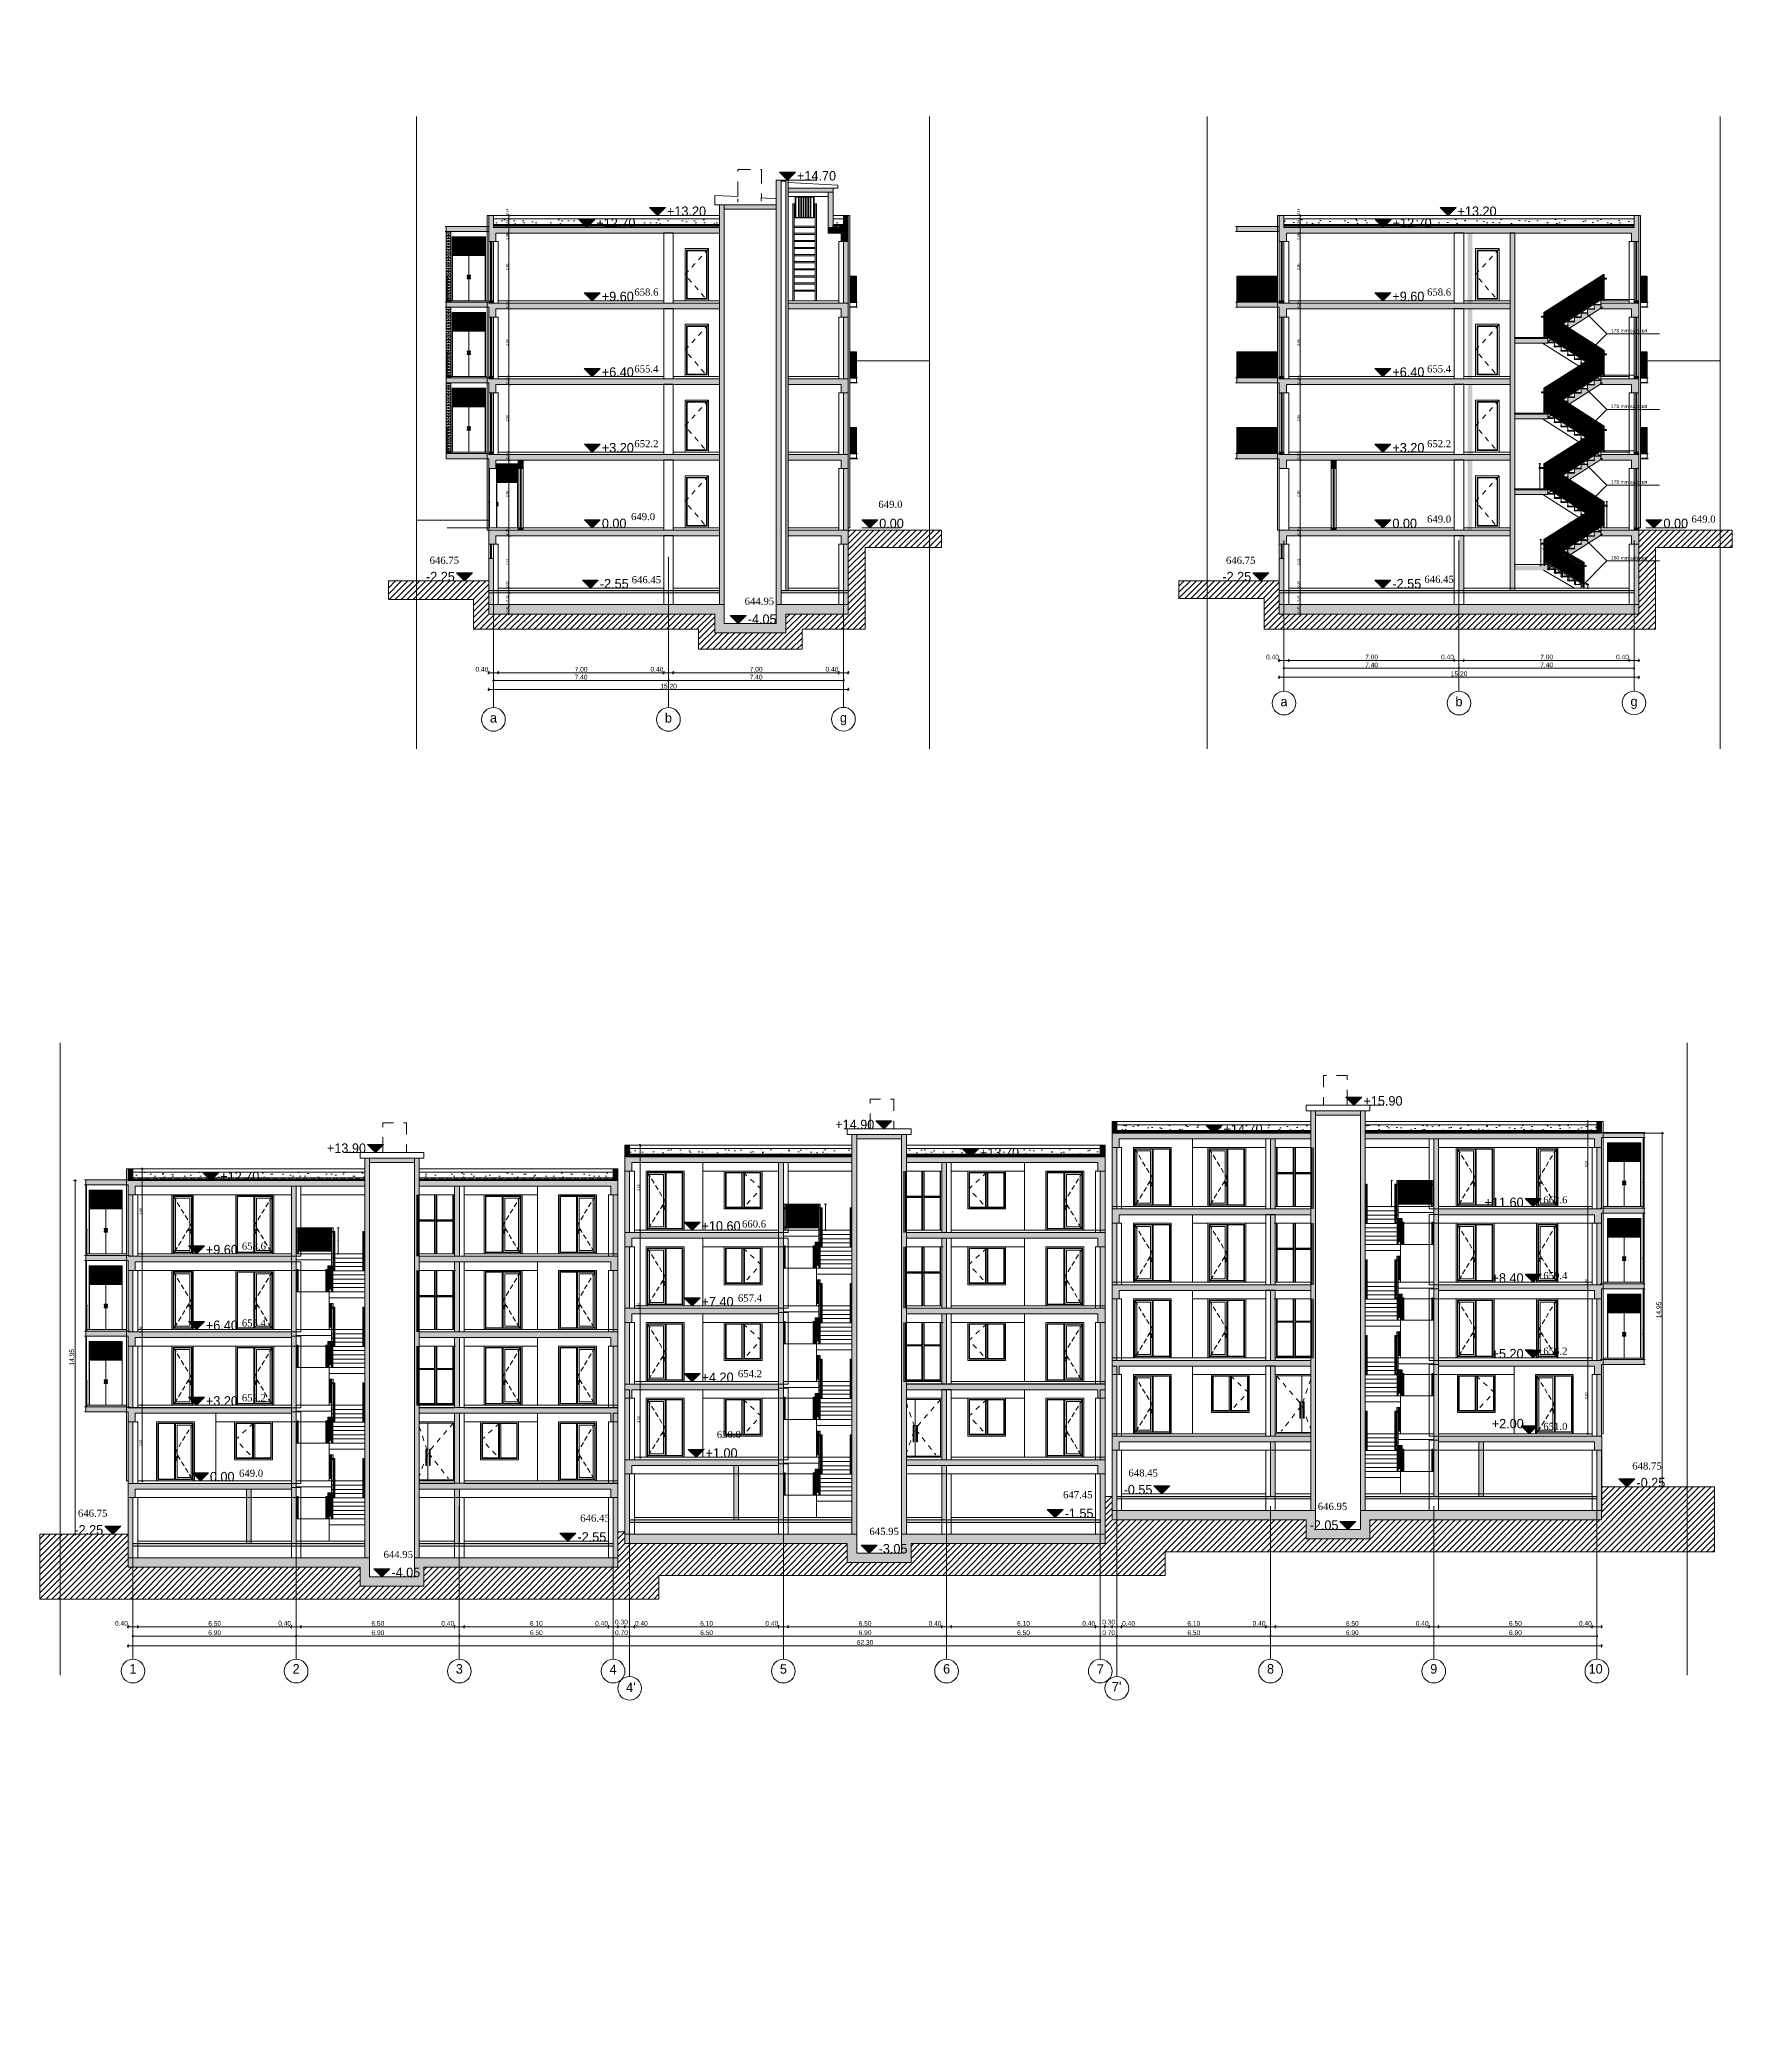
# Model space of a CAD drawing. Header units: millimetres. Extents: x 475206255 to 476720147, y 4620882299 to 4621447368.
# Drawn here: x 475452974 to 475524530, y 4621021188 to 4621105430 of the extents above; entities that cross this region are included whole.
import ezdxf

# ---------------------------------------------------------------- set-up
doc = ezdxf.new("R2010")
doc.units = ezdxf.units.MM
doc.header["$MEASUREMENT"] = 0
doc.set_wipeout_variables(frame=1)
for name, pattern in [('Dashed', [423.333333, 211.666667, -211.666667]), ('Hidden Line', [317.5, 211.666667, -105.833333]), ('Long Dashed', [1058.333302, 634.99999, -423.333311]), ('Small Dashed', [282.222222, 141.111111, -141.111111]), ('Wipeout_Contour', [1000, 0, -1000])]:
    doc.linetypes.add(name, pattern=pattern)
for name, color, linetype, lineweight in [('0_0 Architecture_Pen_No__7', 7, 'Continuous', 0), ('0_0 Architecture_Pen_No__8', 8, 'Continuous', 0), ('0_Pen_No__1_Pen_No__250', 7, 'Continuous', 0), ('0_Pen_No__250_Pen_No__142', 142, 'Continuous', 0), ('0_Pen_No__42_Pen_No__250_Pen_No__4', 7, 'Continuous', 0), ('0_Pen_No__42_Pen_No__250_Pen_No__7', 7, 'Continuous', 0), ('0_Pen_No__7_Pen_No__253', 252, 'Continuous', 0), ('0_Pen_No__7_Pen_No__7', 7, 'Continuous', 0), ('2D Drafting - General_Pen_No__250_Pen_No__154', 154, 'Continuous', 0), ('2D Drafting - General_Pen_No__250_Pen_No__250', 7, 'Continuous', 0), ('2D Drafting - General_Pen_No__250_Pen_No__7', 7, 'Continuous', 0), ('2D Drafting - General_Pen_No__250_Pen_No__7_Pen_No__154', 154, 'Continuous', 0), ('2D Drafting - General_Pen_No__250_Pen_No__7_Pen_No__250', 7, 'Continuous', 0), ('2D Drafting - General_Pen_No__250_Pen_No__7_Pen_No__7', 7, 'Continuous', 0), ('2D Drafting - General_Pen_No__7_Pen_No__253', 252, 'Continuous', 0), ('a-iataki_Pen_No__5_Pen_No__5_Pen_No__142', 142, 'Continuous', 0), ('Annotation - Text_Pen_No__7_Pen_No__7_Pen_No__5', 5, 'Continuous', 0), ('Dimensioning - General_Pen_No__142', 142, 'Continuous', 0), ('gegmebi_Pen_No__7_Pen_No__250', 7, 'Continuous', 0), ('gegmebi_Pen_No__7_Pen_No__7', 7, 'Continuous', 0), ('gegmebi_Pen_No__7_Pen_No__7_Pen_No__5', 5, 'Continuous', 0), ('kar-panjara_Pen_No__7_Pen_No__250', 7, 'Continuous', 0), ('New_0_Pen_No__42_Pen_No__250_Pen_No__250', 7, 'Continuous', 0), ('New_0_Pen_No__7_Pen_No__250', 7, 'Continuous', 0), ('New_2D Drafting - General_Pen_No__1', 1, 'Continuous', 0), ('New_2D Drafting - General_Pen_No__1_Pen_No__250', 7, 'Continuous', 0), ('New_2D Drafting - General_Pen_No__1_Pen_No__253', 252, 'Continuous', 0), ('New_2D Drafting - General_Pen_No__1_Pen_No__4', 7, 'Continuous', 0), ('New_2D Drafting - General_Pen_No__250', 7, 'Continuous', 0), ('New_2D Drafting - General_Pen_No__250_Pen_No__154', 154, 'Continuous', 0), ('New_2D Drafting - General_Pen_No__250_Pen_No__250', 7, 'Continuous', 0), ('New_2D Drafting - General_Pen_No__250_Pen_No__7', 7, 'Continuous', 0), ('New_2D Drafting - General_Pen_No__250_Pen_No__7_Pen_No__250', 7, 'Continuous', 0), ('New_2D Drafting - General_Pen_No__30_Pen_No__9_Pen_No__9_Pen_No__25', 255, 'Continuous', 0), ('New_2D Drafting - General_Pen_No__30_Pen_No__9_Pen_No__9_Pen_No__253', 252, 'Continuous', 0), ('New_2D Drafting - General_Pen_No__30_Pen_No__9_Pen_No__9_Pen_No__255', 255, 'Continuous', 0), ('New_2D Drafting - General_Pen_No__30_Pen_No__9_Pen_No__9_Pen_No__4', 7, 'Continuous', 0), ('New_2D Drafting - General_Pen_No__30_Pen_No__9_Pen_No__9_Pen_No__7', 7, 'Continuous', 0), ('New_2D Drafting - General_Pen_No__4', 7, 'Continuous', 0), ('New_2D Drafting - General_Pen_No__7', 7, 'Continuous', 0), ('New_2D Drafting - General_Pen_No__7_Pen_No__250', 7, 'Continuous', 0), ('New_2D Drafting - General_Pen_No__7_Pen_No__7', 7, 'Continuous', 0), ('New_Doors_Pen_No__7_Pen_No__7_Pen_No__250', 7, 'Continuous', 0), ('New_Doors_Pen_No__7_Pen_No__7_Pen_No__5', 5, 'Continuous', 0), ('New_gegmebi_Pen_No__7_Pen_No__250', 7, 'Continuous', 0), ('New_gegmebi_Pen_No__7_Pen_No__4', 7, 'Continuous', 0), ('New_New_piketebi_Pen_No__7_Pen_No__1', 1, 'Continuous', 0), ('New_reg_nak_Pen_No__250', 7, 'Continuous', 0), ('New_reg_nak_Pen_No__5', 5, 'Continuous', 0), ('New_reg_nak_Pen_No__7', 7, 'Continuous', 0), ('New_shenobebi_Pen_No__240', 240, 'Continuous', 0), ('New_shenobebi_Pen_No__4', 7, 'Continuous', 0), ('New_shenobebi_Pen_No__7', 7, 'Continuous', 0), ('New_Structural - Bearing_Pen_No__1', 1, 'Continuous', 0), ('New_Structural - Bearing_Pen_No__250', 7, 'Continuous', 0), ('New_Structural - Bearing_Pen_No__253', 252, 'Continuous', 0), ('New_Structural - Bearing_Pen_No__7', 7, 'Continuous', 0), ('New_ნავეთების კონტურები გრგ2_Pen_No__250', 7, 'Continuous', 0), ('reg_nak_Pen_No__250', 7, 'Continuous', 0), ('Structural - Bearing_Pen_No__250', 7, 'Continuous', 0), ('Structural - Bearing_Pen_No__7', 7, 'Continuous', 0), ('Structural - Bearing_Pen_No__7_Pen_No__7_Pen_No__253', 252, 'Continuous', 0), ('zoma_Pen_No__142', 142, 'Continuous', 0), ('zoma_Pen_No__1_Pen_No__142', 142, 'Continuous', 0), ('zoma_Pen_No__5_Pen_No__5_Pen_No__142', 142, 'Continuous', 0)]:
    doc.layers.add(name, color=color, linetype=linetype, lineweight=lineweight)
for name, color, linetype, lineweight, true_color in [('0_Pen_No__7_Pen_No__12', 7, 'Continuous', 0, 0x939598), ('2D Drafting - General_Pen_No__7_Pen_No__12', 7, 'Continuous', 0, 0x939598), ('gegmebi_Pen_No__7_Pen_No__7_Pen_No__12', 7, 'Continuous', 0, 0x939598), ('kar-panjara_Pen_No__7_Pen_No__7_Pen_No__12', 7, 'Continuous', 0, 0x939598), ('New_2D Drafting - General_Pen_No__254', 7, 'Continuous', 0, 0xcccccc), ('New_gegmebi_Pen_No__7_Pen_No__252', 7, 'Continuous', 0, 0x666666)]:
    doc.layers.add(name, color=color, linetype=linetype, lineweight=lineweight, true_color=true_color)
for name, color, linetype in [('Dimensioning - General', 7, 'Continuous'), ('New_2D Drafting - General_Pen_No__30_Pen_No__9_Pen_No__9', 7, 'Continuous'), ('zoma', 7, 'Continuous')]:
    doc.layers.add(name, color=color, linetype=linetype)
doc.styles.add('GENERATED_STYLE_2', font='arial.ttf')
doc.styles.add('GENERATED_STYLE_4', font='ACADMTAV.TTF')
doc.styles.add('GENERATED_STYLE_9', font='times.ttf')
doc.linetypes.add('Break', pattern='A,0,[1,9.10.saxli 29.041.Shx,S=15.679026,R=0,X=0,Y=0],-1975.557214,0', length=1975.557214)
doc.dimstyles.new('GENERATED_STYLE__1', dxfattribs={"dimtxt": 100, "dimasz": 68.640772, "dimexe": 0.18, "dimexo": 0.0625, "dimgap": 0, "dimtad": 1, "dimlfac": 0.001, "dimzin": 0, "dimdsep": 46, "dimtxsty": 'GENERATED_STYLE_2', "dimblk": 'ARROWHEAD_2', "dimblk1": 'ARROWHEAD_2', "dimblk2": 'ARROWHEAD_2', "dimcen": 0.09, "dimse1": 1, "dimse2": 1, "dimclrd": 142, "dimclre": 142, "dimclrt": 142, "dimadec": 0, "dimazin": 0, "dimtfac": 1, "dimtdec": 4, "dimtmove": 0, "dimatfit": 3, "dimfxl": 1, "dimtolj": 1, "dimtzin": 0, "dimarcsym": 0})
doc.dimstyles.new('GENERATED_STYLE__14', dxfattribs={"dimtxt": 200, "dimasz": 64.421331, "dimexe": 0.18, "dimexo": 300, "dimgap": 0, "dimtad": 1, "dimlfac": 0.001, "dimzin": 0, "dimdsep": 46, "dimtxsty": 'GENERATED_STYLE_2', "dimblk": 'ARROWHEAD_2', "dimblk1": 'ARROWHEAD_2', "dimblk2": 'ARROWHEAD_2', "dimcen": 0.09, "dimclrd": 142, "dimclre": 142, "dimclrt": 142, "dimadec": 0, "dimazin": 0, "dimtfac": 1, "dimtdec": 4, "dimtmove": 0, "dimatfit": 3, "dimfxl": 1, "dimtolj": 1, "dimtzin": 0, "dimarcsym": 0})
doc.dimstyles.new('GENERATED_STYLE__2', dxfattribs={"dimtxt": 30.000001, "dimasz": 38, "dimexe": 0.18, "dimexo": 3, "dimgap": 0, "dimtad": 1, "dimlfac": 0.001, "dimzin": 0, "dimdsep": 46, "dimtxsty": 'GENERATED_STYLE_2', "dimblk": 'ARROWHEAD_2', "dimblk1": 'ARROWHEAD_2', "dimblk2": 'ARROWHEAD_2', "dimcen": 0.09, "dimclrd": 142, "dimclre": 142, "dimclrt": 142, "dimadec": 0, "dimazin": 0, "dimtfac": 1, "dimtdec": 4, "dimtmove": 0, "dimatfit": 3, "dimfxl": 1, "dimtolj": 1, "dimtzin": 0, "dimarcsym": 0})
doc.dimstyles.new('GENERATED_STYLE__25', dxfattribs={"dimtxt": 200, "dimasz": 64.421331, "dimexe": 0.18, "dimexo": 3, "dimgap": 0, "dimtad": 1, "dimtih": 1, "dimtoh": 1, "dimlfac": 0.001, "dimzin": 0, "dimdsep": 46, "dimtxsty": 'GENERATED_STYLE_2', "dimblk": 'ARROWHEAD_2', "dimblk1": 'ARROWHEAD_2', "dimblk2": 'ARROWHEAD_2', "dimcen": 0.09, "dimclrd": 142, "dimclre": 142, "dimclrt": 142, "dimadec": 0, "dimazin": 0, "dimtfac": 1, "dimtdec": 4, "dimtmove": 2, "dimatfit": 3, "dimfxl": 1, "dimtolj": 1, "dimtzin": 0, "dimarcsym": 0})
doc.dimstyles.new('GENERATED_STYLE__3', dxfattribs={"dimtxt": 200, "dimasz": 64.421331, "dimexe": 0.18, "dimexo": 3, "dimgap": 0, "dimtad": 1, "dimtih": 1, "dimtoh": 1, "dimlfac": 0.001, "dimzin": 0, "dimdsep": 46, "dimtxsty": 'GENERATED_STYLE_2', "dimblk": 'ARROWHEAD_2', "dimblk1": 'ARROWHEAD_2', "dimblk2": 'ARROWHEAD_2', "dimcen": 0.09, "dimclrd": 142, "dimclre": 142, "dimclrt": 142, "dimadec": 0, "dimazin": 0, "dimtfac": 1, "dimtdec": 4, "dimtmove": 0, "dimatfit": 3, "dimfxl": 1, "dimtolj": 1, "dimtzin": 0, "dimarcsym": 0})
doc.dimstyles.new('GENERATED_STYLE__4', dxfattribs={"dimtxt": 30.000001, "dimasz": 38, "dimexe": 0.18, "dimexo": 3, "dimgap": 0, "dimtad": 1, "dimtih": 1, "dimtoh": 1, "dimlfac": 0.001, "dimzin": 0, "dimdsep": 46, "dimtxsty": 'GENERATED_STYLE_2', "dimblk": 'ARROWHEAD_2', "dimblk1": 'ARROWHEAD_2', "dimblk2": 'ARROWHEAD_2', "dimcen": 0.09, "dimclrd": 142, "dimclre": 142, "dimclrt": 142, "dimadec": 0, "dimazin": 0, "dimtfac": 1, "dimtdec": 4, "dimtmove": 0, "dimatfit": 3, "dimfxl": 1, "dimtolj": 1, "dimtzin": 0, "dimarcsym": 0})
doc.dimstyles.new('GENERATED_STYLE__9', dxfattribs={"dimtxt": 200, "dimasz": 64.421331, "dimexe": 0.18, "dimexo": 3, "dimgap": 0, "dimtad": 1, "dimlfac": 0.001, "dimzin": 0, "dimdsep": 46, "dimtxsty": 'GENERATED_STYLE_2', "dimblk": 'ARROWHEAD_2', "dimblk1": 'ARROWHEAD_2', "dimblk2": 'ARROWHEAD_2', "dimcen": 0.09, "dimclrd": 142, "dimclre": 142, "dimclrt": 142, "dimadec": 0, "dimazin": 0, "dimtfac": 1, "dimtdec": 4, "dimtmove": 0, "dimatfit": 3, "dimfxl": 1, "dimtolj": 1, "dimtzin": 0, "dimarcsym": 0})
pattern_1 = [(60, (475826095.757, 4621095193.19), (-25.980762, 15), []), (124.306619, (475826095.757, 4621095193.19), (23.8156986, 11.25), [])]
pattern_2 = [(0, (475826095.757, 4621095193.19), (0, 40), []), (90, (475826095.757, 4621095193.19), (-40, 0), [])]
pattern_3 = [(0, (475826095.76, 4621095193.2), (0, 623.5383), [60, -300]), (0, (475826275.76, 4621095504.96), (0, 623.5383), [60, -300]), (60, (475826095.76, 4621095193.2), (-540, 311.7692), [60, -300]), (60, (475826455.76, 4621095193.2), (-540, 311.7692), [60, -300]), (120, (475826155.76, 4621095193.2), (540, 311.7692), [60, -300]), (120, (475826515.76, 4621095193.2), (540, 311.7692), [60, -300]), (0, (475826095.76, 4621095253.19), (0, 120.000005), [0, -120.000005, 0, -180.000007]), (45, (475826155.76, 4621095253.19), (-84.852817, 84.852817), [0, -90.000004, 0, -150.000006])]
pattern_4 = [(45, (475826095.76, 4621095193.2), (-176.7767, 176.7767), []), (45, (475826060.4, 4621095228.55), (-176.7767, 176.7767), []), (45, (475826025.05, 4621095263.9), (-176.7767, 176.7767), [])]
pattern_5 = [(45, (475826095.76, 4621095193.2), (-459.6194, 459.6194), []), (45, (475826003.83, 4621095285.1), (-459.6194, 459.6194), [])]
pattern_6 = [(45, (475826095.76, 4621095193.2), (-159.09903, 159.09903), []), (45, (475826042.72, 4621095246.22), (-159.09903, 159.09903), [])]
pattern_7 = [(45, (475826095.76, 4621095993.2), (-254.55844, 254.55844), [0, -240, 0, -360]), (110, (475826895.76, 4621095993.2), (338.28934, 123.12725), [0, -176, 0, -304])]
pattern_8 = [(45, (475826095.76, 4621095193.19), (-127.27922, 127.27922), [])]

# ---------------------------------------------------------------- blocks, each defined once
blk = doc.blocks.new('*D15', base_point=(475826096, 4621095193))
at = {"layer": 'Dimensioning - General_Pen_No__142', "color": 142, "linetype": 'Continuous', "lineweight": 0, "transparency": 16777216}
for p, q in [((475457252, 4621047721), (475457342, 4621047669)), ((475457297, 4621044494), (475457297, 4621047695)), ((475457252, 4621044520), (475457342, 4621044468)), ((475457297, 4621044450), (475457297, 4621044494))]:
    blk.add_line(p, q, dxfattribs=at)
at = {"layer": 'Dimensioning - General_Pen_No__142', "color": 142, "lineweight": 0, "transparency": 16777216, "insert": (475457277, 4621045961), "char_height": 100, "attachment_point": 7, "rotation": 90, "style": 'GENERATED_STYLE_2'}
blk.add_mtext('\\A1;{\\pql;\\fArial|b0|i0|c204|p0;\\W1.000000;3.20}', dxfattribs=at)
blk = doc.blocks.new('ARROWHEAD_2')
at = {"color": 0, "linetype": 'Continuous', "lineweight": 0}
for p, q in [((0, 0), (-1, 0)), ((-0.4, -0.7), (0.4, 0.7))]:
    blk.add_line(p, q, dxfattribs=at)
blk = doc.blocks.new('*D17', base_point=(475826096, 4621095193))
at = {"layer": 'Dimensioning - General_Pen_No__142', "color": 142, "linetype": 'Continuous', "lineweight": 0, "transparency": 16777216}
for p, q in [((475457252, 4621054121), (475457342, 4621054068)), ((475457297, 4621047695), (475457297, 4621054095)), ((475457252, 4621047721), (475457342, 4621047669))]:
    blk.add_line(p, q, dxfattribs=at)
at = {"layer": 'Dimensioning - General_Pen_No__142', "color": 142, "lineweight": 0, "transparency": 16777216, "insert": (475457277, 4621050761), "char_height": 100, "attachment_point": 7, "rotation": 90, "style": 'GENERATED_STYLE_2'}
blk.add_mtext('\\A1;{\\pql;\\fArial|b0|i0|c204|p0;\\W1.000000;6.40}', dxfattribs=at)
blk = doc.blocks.new('*D18', base_point=(475826096, 4621095193))
at = {"layer": 'Dimensioning - General_Pen_No__142', "color": 142, "linetype": 'Continuous', "lineweight": 0, "transparency": 16777216}
for p, q in [((475457342, 4621057668), (475457252, 4621057720)), ((475457297, 4621057694), (475457297, 4621057738)), ((475457297, 4621054095), (475457297, 4621057694)), ((475457252, 4621054121), (475457342, 4621054068))]:
    blk.add_line(p, q, dxfattribs=at)
at = {"layer": 'Dimensioning - General_Pen_No__142', "color": 142, "lineweight": 0, "transparency": 16777216, "insert": (475457277, 4621055761), "char_height": 100, "attachment_point": 7, "rotation": 90, "style": 'GENERATED_STYLE_2'}
blk.add_mtext('\\A1;{\\pql;\\fArial|b0|i0|c204|p0;\\W1.000000;3.60}', dxfattribs=at)
blk = doc.blocks.new('*D19', base_point=(475826096, 4621095193))
at = {"layer": 'zoma_Pen_No__142', "color": 142, "linetype": 'Continuous', "lineweight": 0, "transparency": 16777216}
for p, q in [((475465632, 4621055193), (475465557, 4621055193)), ((475465620, 4621055179), (475465570, 4621055208)), ((475465595, 4621055193), (475465595, 4621055218)), ((475465595, 4621054093), (475465595, 4621055193)), ((475465632, 4621054093), (475465557, 4621054093)), ((475465570, 4621054108), (475465620, 4621054079)), ((475465595, 4621054069), (475465595, 4621054093))]:
    blk.add_line(p, q, dxfattribs=at)
at = {"layer": 'zoma_Pen_No__142', "color": 142, "lineweight": 0, "transparency": 16777216, "insert": (475465589, 4621054603), "char_height": 30, "attachment_point": 7, "rotation": 90, "style": 'GENERATED_STYLE_2'}
blk.add_mtext('\\A1;{\\pql;\\fArial|b0|i0|c204|p0;\\W1.000000;1.10}', dxfattribs=at)
blk = doc.blocks.new('*D20', base_point=(475826096, 4621095193))
at = {"layer": 'Dimensioning - General_Pen_No__142', "color": 142, "linetype": 'Continuous', "lineweight": 0, "transparency": 16777216}
for p, q in [((475478313, 4621048721), (475478404, 4621048669)), ((475478359, 4621045494), (475478359, 4621048695)), ((475478313, 4621045520), (475478404, 4621045468)), ((475478359, 4621045450), (475478359, 4621045494))]:
    blk.add_line(p, q, dxfattribs=at)
at = {"layer": 'Dimensioning - General_Pen_No__142', "color": 142, "lineweight": 0, "transparency": 16777216, "insert": (475478339, 4621046961), "char_height": 100, "attachment_point": 7, "rotation": 90, "style": 'GENERATED_STYLE_2'}
blk.add_mtext('\\A1;{\\pql;\\fArial|b0|i0|c204|p0;\\W1.000000;3.20}', dxfattribs=at)
blk = doc.blocks.new('*D21', base_point=(475826096, 4621095193))
at = {"layer": 'Dimensioning - General_Pen_No__142', "color": 142, "linetype": 'Continuous', "lineweight": 0, "transparency": 16777216}
for p, q in [((475478313, 4621055121), (475478404, 4621055068)), ((475478359, 4621048695), (475478359, 4621055095)), ((475478313, 4621048721), (475478404, 4621048669))]:
    blk.add_line(p, q, dxfattribs=at)
at = {"layer": 'Dimensioning - General_Pen_No__142', "color": 142, "lineweight": 0, "transparency": 16777216, "insert": (475478339, 4621051761), "char_height": 100, "attachment_point": 7, "rotation": 90, "style": 'GENERATED_STYLE_2'}
blk.add_mtext('\\A1;{\\pql;\\fArial|b0|i0|c204|p0;\\W1.000000;6.40}', dxfattribs=at)
blk = doc.blocks.new('*D22', base_point=(475826096, 4621095193))
at = {"layer": 'Dimensioning - General_Pen_No__142', "color": 142, "linetype": 'Continuous', "lineweight": 0, "transparency": 16777216}
for p, q in [((475478404, 4621058668), (475478313, 4621058720)), ((475478359, 4621058694), (475478359, 4621058738)), ((475478359, 4621055095), (475478359, 4621058694)), ((475478313, 4621055121), (475478404, 4621055068))]:
    blk.add_line(p, q, dxfattribs=at)
at = {"layer": 'Dimensioning - General_Pen_No__142', "color": 142, "lineweight": 0, "transparency": 16777216, "insert": (475478339, 4621056761), "char_height": 100, "attachment_point": 7, "rotation": 90, "style": 'GENERATED_STYLE_2'}
blk.add_mtext('\\A1;{\\pql;\\fArial|b0|i0|c204|p0;\\W1.000000;3.60}', dxfattribs=at)
blk = doc.blocks.new('*D23', base_point=(475826096, 4621095193))
at = {"layer": 'zoma_Pen_No__142', "color": 142, "linetype": 'Continuous', "lineweight": 0, "transparency": 16777216}
for p, q in [((475486233, 4621056193), (475486158, 4621056193)), ((475486221, 4621056179), (475486171, 4621056208)), ((475486196, 4621056193), (475486196, 4621056218)), ((475486196, 4621055093), (475486196, 4621056193)), ((475486233, 4621055093), (475486158, 4621055093)), ((475486171, 4621055108), (475486221, 4621055079)), ((475486196, 4621055069), (475486196, 4621055093))]:
    blk.add_line(p, q, dxfattribs=at)
at = {"layer": 'zoma_Pen_No__142', "color": 142, "lineweight": 0, "transparency": 16777216, "insert": (475486190, 4621055603), "char_height": 30, "attachment_point": 7, "rotation": 90, "style": 'GENERATED_STYLE_2'}
blk.add_mtext('\\A1;{\\pql;\\fArial|b0|i0|c204|p0;\\W1.000000;1.10}', dxfattribs=at)
blk = doc.blocks.new('*D24', base_point=(475826096, 4621095193))
at = {"layer": 'Dimensioning - General_Pen_No__142', "color": 142, "linetype": 'Continuous', "lineweight": 0, "transparency": 16777216}
for p, q in [((475518382, 4621049721), (475518472, 4621049669)), ((475518427, 4621046494), (475518427, 4621049695)), ((475518382, 4621046520), (475518472, 4621046468)), ((475518427, 4621046450), (475518427, 4621046494))]:
    blk.add_line(p, q, dxfattribs=at)
at = {"layer": 'Dimensioning - General_Pen_No__142', "color": 142, "lineweight": 0, "transparency": 16777216, "insert": (475518407, 4621047961), "char_height": 100, "attachment_point": 7, "rotation": 90, "style": 'GENERATED_STYLE_2'}
blk.add_mtext('\\A1;{\\pql;\\fArial|b0|i0|c204|p0;\\W1.000000;3.20}', dxfattribs=at)
blk = doc.blocks.new('*D25', base_point=(475826096, 4621095193))
at = {"layer": 'Dimensioning - General_Pen_No__142', "color": 142, "linetype": 'Continuous', "lineweight": 0, "transparency": 16777216}
for p, q in [((475518382, 4621056121), (475518472, 4621056068)), ((475518427, 4621049695), (475518427, 4621056095)), ((475518382, 4621049721), (475518472, 4621049669))]:
    blk.add_line(p, q, dxfattribs=at)
at = {"layer": 'Dimensioning - General_Pen_No__142', "color": 142, "lineweight": 0, "transparency": 16777216, "insert": (475518407, 4621052761), "char_height": 100, "attachment_point": 7, "rotation": 90, "style": 'GENERATED_STYLE_2'}
blk.add_mtext('\\A1;{\\pql;\\fArial|b0|i0|c204|p0;\\W1.000000;6.40}', dxfattribs=at)
blk = doc.blocks.new('*D26', base_point=(475826096, 4621095193))
at = {"layer": 'Dimensioning - General_Pen_No__142', "color": 142, "linetype": 'Continuous', "lineweight": 0, "transparency": 16777216}
for p, q in [((475518472, 4621059668), (475518382, 4621059720)), ((475518427, 4621059694), (475518427, 4621059738)), ((475518427, 4621056095), (475518427, 4621059694)), ((475518382, 4621056121), (475518472, 4621056068))]:
    blk.add_line(p, q, dxfattribs=at)
at = {"layer": 'Dimensioning - General_Pen_No__142', "color": 142, "lineweight": 0, "transparency": 16777216, "insert": (475518407, 4621057761), "char_height": 100, "attachment_point": 7, "rotation": 90, "style": 'GENERATED_STYLE_2'}
blk.add_mtext('\\A1;{\\pql;\\fArial|b0|i0|c204|p0;\\W1.000000;3.60}', dxfattribs=at)
blk = doc.blocks.new('*D27', base_point=(475826096, 4621095193))
at = {"layer": 'zoma_Pen_No__142', "color": 142, "linetype": 'Continuous', "lineweight": 0, "transparency": 16777216}
for p, q in [((475510166, 4621057193), (475510091, 4621057193)), ((475510154, 4621057179), (475510104, 4621057208)), ((475510129, 4621057193), (475510129, 4621057218)), ((475510129, 4621056093), (475510129, 4621057193)), ((475510166, 4621056093), (475510091, 4621056093)), ((475510104, 4621056108), (475510154, 4621056079)), ((475510129, 4621056069), (475510129, 4621056093))]:
    blk.add_line(p, q, dxfattribs=at)
at = {"layer": 'zoma_Pen_No__142', "color": 142, "lineweight": 0, "transparency": 16777216, "insert": (475510123, 4621056603), "char_height": 30, "attachment_point": 7, "rotation": 90, "style": 'GENERATED_STYLE_2'}
blk.add_mtext('\\A1;{\\pql;\\fArial|b0|i0|c204|p0;\\W1.000000;1.10}', dxfattribs=at)
blk = doc.blocks.new('*D28', base_point=(475826096, 4621095193))
at = {"layer": 'zoma_Pen_No__142', "color": 142, "linetype": 'Continuous', "lineweight": 0, "transparency": 16777216}
for p, q in [((475471912, 4621077962), (475471953, 4621077962)), ((475471978, 4621078005), (475471929, 4621077920)), ((475471953, 4621077899), (475471953, 4621078026)), ((475471953, 4621077962), (475487153, 4621077962)), ((475487129, 4621077920), (475487178, 4621078005)), ((475487153, 4621077899), (475487153, 4621078026)), ((475487153, 4621077962), (475487195, 4621077962))]:
    blk.add_line(p, q, dxfattribs=at)
at = {"layer": 'zoma_Pen_No__142', "color": 142, "lineweight": 0, "transparency": 16777216, "insert": (475479210, 4621078002), "char_height": 200, "attachment_point": 7, "style": 'GENERATED_STYLE_2'}
blk.add_mtext('\\A1;{\\pql;\\fArial|b0|i0|c204|p0;\\W1.000000;15.20}', dxfattribs=at)
blk = doc.blocks.new('*D29', base_point=(475826096, 4621095193))
at = {"layer": 'zoma_Pen_No__142', "color": 142, "linetype": 'Continuous', "lineweight": 0, "transparency": 16777216}
for p, q in [((475471912, 4621078672), (475471953, 4621078672)), ((475471978, 4621078715), (475471929, 4621078630)), ((475471953, 4621078609), (475471953, 4621078736)), ((475471953, 4621078672), (475472354, 4621078672)), ((475472378, 4621078715), (475472329, 4621078630)), ((475472354, 4621078609), (475472354, 4621078736))]:
    blk.add_line(p, q, dxfattribs=at)
at = {"layer": 'zoma_Pen_No__142', "color": 142, "lineweight": 0, "transparency": 16777216, "insert": (475471395, 4621078712), "char_height": 200, "attachment_point": 7, "style": 'GENERATED_STYLE_2'}
blk.add_mtext('\\A1;{\\pql;\\fArial|b0|i0|c204|p0;\\W1.000000;0.40}', dxfattribs=at)
blk = doc.blocks.new('*D30', base_point=(475826096, 4621095193))
at = {"layer": 'zoma_Pen_No__142', "color": 142, "linetype": 'Continuous', "lineweight": 0, "transparency": 16777216}
for p, q in [((475472378, 4621078715), (475472329, 4621078630)), ((475472354, 4621078609), (475472354, 4621078736)), ((475472354, 4621078672), (475479353, 4621078672)), ((475479378, 4621078715), (475479329, 4621078630)), ((475479353, 4621078609), (475479353, 4621078736))]:
    blk.add_line(p, q, dxfattribs=at)
at = {"layer": 'zoma_Pen_No__142', "color": 142, "lineweight": 0, "transparency": 16777216, "char_height": 200, "attachment_point": 7, "style": 'GENERATED_STYLE_2'}
for s, insert in [('\\A1;{\\pql;\\fArial|b0|i0|c204|p0;\\W1.000000;7.00}', (475475587, 4621078712)), ('\\A1;{\\pql;\\fArial|b0|i0|c204|p0;\\W1.000000;0.40}', (475478795, 4621078712))]:
    blk.add_mtext(s, dxfattribs=dict(at, insert=insert))
blk = doc.blocks.new('*D31', base_point=(475826096, 4621095193))
at = {"layer": 'zoma_Pen_No__142', "color": 142, "linetype": 'Continuous', "lineweight": 0, "transparency": 16777216}
for p, q in [((475479378, 4621078715), (475479329, 4621078630)), ((475479353, 4621078609), (475479353, 4621078736)), ((475479353, 4621078672), (475479753, 4621078672)), ((475479778, 4621078715), (475479729, 4621078630)), ((475479753, 4621078609), (475479753, 4621078736))]:
    blk.add_line(p, q, dxfattribs=at)
blk = doc.blocks.new('*D32', base_point=(475826096, 4621095193))
at = {"layer": 'zoma_Pen_No__142', "color": 142, "linetype": 'Continuous', "lineweight": 0, "transparency": 16777216}
for p, q in [((475479778, 4621078715), (475479729, 4621078630)), ((475479753, 4621078609), (475479753, 4621078736)), ((475479753, 4621078672), (475486753, 4621078672)), ((475486778, 4621078715), (475486729, 4621078630)), ((475486753, 4621078609), (475486753, 4621078736))]:
    blk.add_line(p, q, dxfattribs=at)
at = {"layer": 'zoma_Pen_No__142', "color": 142, "lineweight": 0, "transparency": 16777216, "char_height": 200, "attachment_point": 7, "style": 'GENERATED_STYLE_2'}
for s, insert in [('\\A1;{\\pql;\\fArial|b0|i0|c204|p0;\\W1.000000;7.00}', (475482987, 4621078712)), ('\\A1;{\\pql;\\fArial|b0|i0|c204|p0;\\W1.000000;0.40}', (475486195, 4621078712))]:
    blk.add_mtext(s, dxfattribs=dict(at, insert=insert))
blk = doc.blocks.new('*D33', base_point=(475826096, 4621095193))
at = {"layer": 'zoma_Pen_No__142', "color": 142, "linetype": 'Continuous', "lineweight": 0, "transparency": 16777216}
for p, q in [((475486778, 4621078715), (475486729, 4621078630)), ((475486753, 4621078609), (475486753, 4621078736)), ((475486753, 4621078672), (475487153, 4621078672)), ((475487129, 4621078630), (475487178, 4621078715)), ((475487153, 4621078609), (475487153, 4621078736)), ((475487153, 4621078672), (475487195, 4621078672))]:
    blk.add_line(p, q, dxfattribs=at)
blk = doc.blocks.new('*D34', base_point=(475826096, 4621095193))
at = {"layer": 'zoma_Pen_No__142', "color": 142, "linetype": 'Continuous', "lineweight": 0, "transparency": 16777216}
for p, q in [((475472112, 4621078341), (475472153, 4621078341)), ((475472178, 4621078384), (475472129, 4621078299)), ((475472153, 4621078278), (475472153, 4621078405)), ((475472153, 4621078341), (475479553, 4621078341)), ((475479578, 4621078384), (475479529, 4621078299)), ((475479553, 4621078278), (475479553, 4621078405))]:
    blk.add_line(p, q, dxfattribs=at)
at = {"layer": 'zoma_Pen_No__142', "color": 142, "lineweight": 0, "transparency": 16777216, "insert": (475475586, 4621078381), "char_height": 200, "attachment_point": 7, "style": 'GENERATED_STYLE_2'}
blk.add_mtext('\\A1;{\\pql;\\fArial|b0|i0|c204|p0;\\W1.000000;7.40}', dxfattribs=at)
blk = doc.blocks.new('*D35', base_point=(475826096, 4621095193))
at = {"layer": 'zoma_Pen_No__142', "color": 142, "linetype": 'Continuous', "lineweight": 0, "transparency": 16777216}
for p, q in [((475479578, 4621078384), (475479529, 4621078299)), ((475479553, 4621078278), (475479553, 4621078405)), ((475479553, 4621078341), (475486953, 4621078341)), ((475486929, 4621078299), (475486978, 4621078384)), ((475486953, 4621078278), (475486953, 4621078405)), ((475486953, 4621078341), (475486995, 4621078341))]:
    blk.add_line(p, q, dxfattribs=at)
at = {"layer": 'zoma_Pen_No__142', "color": 142, "lineweight": 0, "transparency": 16777216, "insert": (475482987, 4621078381), "char_height": 200, "attachment_point": 7, "style": 'GENERATED_STYLE_2'}
blk.add_mtext('\\A1;{\\pql;\\fArial|b0|i0|c204|p0;\\W1.000000;7.40}', dxfattribs=at)
blk = doc.blocks.new('*D36', base_point=(475826096, 4621095193))
at = {"layer": 'zoma_Pen_No__142', "color": 142, "linetype": 'Continuous', "lineweight": 0, "transparency": 16777216}
for p, q in [((475505338, 4621078481), (475505380, 4621078481)), ((475505404, 4621078523), (475505355, 4621078438)), ((475505380, 4621078417), (475505380, 4621078544)), ((475505380, 4621078481), (475520580, 4621078481)), ((475520555, 4621078438), (475520604, 4621078523)), ((475520580, 4621078417), (475520580, 4621078544)), ((475520580, 4621078481), (475520621, 4621078481))]:
    blk.add_line(p, q, dxfattribs=at)
at = {"layer": 'zoma_Pen_No__142', "color": 142, "lineweight": 0, "transparency": 16777216, "insert": (475512637, 4621078521), "char_height": 200, "attachment_point": 7, "style": 'GENERATED_STYLE_2'}
blk.add_mtext('\\A1;{\\pql;\\fArial|b0|i0|c204|p0;\\W1.000000;15.20}', dxfattribs=at)
blk = doc.blocks.new('*D37', base_point=(475826096, 4621095193))
at = {"layer": 'zoma_Pen_No__142', "color": 142, "linetype": 'Continuous', "lineweight": 0, "transparency": 16777216}
for p, q in [((475505338, 4621079191), (475505380, 4621079191)), ((475505404, 4621079233), (475505355, 4621079148)), ((475505380, 4621079127), (475505380, 4621079254)), ((475505380, 4621079191), (475505780, 4621079191)), ((475505804, 4621079233), (475505755, 4621079148)), ((475505780, 4621079127), (475505780, 4621079254))]:
    blk.add_line(p, q, dxfattribs=at)
at = {"layer": 'zoma_Pen_No__142', "color": 142, "lineweight": 0, "transparency": 16777216, "insert": (475504821, 4621079231), "char_height": 200, "attachment_point": 7, "style": 'GENERATED_STYLE_2'}
blk.add_mtext('\\A1;{\\pql;\\fArial|b0|i0|c204|p0;\\W1.000000;0.40}', dxfattribs=at)
blk = doc.blocks.new('*D38', base_point=(475826096, 4621095193))
at = {"layer": 'zoma_Pen_No__142', "color": 142, "linetype": 'Continuous', "lineweight": 0, "transparency": 16777216}
for p, q in [((475505804, 4621079233), (475505755, 4621079148)), ((475505780, 4621079127), (475505780, 4621079254)), ((475505780, 4621079191), (475512780, 4621079191)), ((475512804, 4621079233), (475512755, 4621079148)), ((475512780, 4621079127), (475512780, 4621079254))]:
    blk.add_line(p, q, dxfattribs=at)
at = {"layer": 'zoma_Pen_No__142', "color": 142, "lineweight": 0, "transparency": 16777216, "char_height": 200, "attachment_point": 7, "style": 'GENERATED_STYLE_2'}
for s, insert in [('\\A1;{\\pql;\\fArial|b0|i0|c204|p0;\\W1.000000;7.00}', (475509013, 4621079231)), ('\\A1;{\\pql;\\fArial|b0|i0|c204|p0;\\W1.000000;0.40}', (475512221, 4621079231))]:
    blk.add_mtext(s, dxfattribs=dict(at, insert=insert))
blk = doc.blocks.new('*D39', base_point=(475826096, 4621095193))
at = {"layer": 'zoma_Pen_No__142', "color": 142, "linetype": 'Continuous', "lineweight": 0, "transparency": 16777216}
for p, q in [((475512804, 4621079233), (475512755, 4621079148)), ((475512780, 4621079127), (475512780, 4621079254)), ((475512780, 4621079191), (475513180, 4621079191)), ((475513204, 4621079233), (475513155, 4621079148)), ((475513180, 4621079127), (475513180, 4621079254))]:
    blk.add_line(p, q, dxfattribs=at)
blk = doc.blocks.new('*D40', base_point=(475826096, 4621095193))
at = {"layer": 'zoma_Pen_No__142', "color": 142, "linetype": 'Continuous', "lineweight": 0, "transparency": 16777216}
for p, q in [((475513204, 4621079233), (475513155, 4621079148)), ((475513180, 4621079127), (475513180, 4621079254)), ((475513180, 4621079191), (475520180, 4621079191)), ((475520204, 4621079233), (475520155, 4621079148)), ((475520180, 4621079127), (475520180, 4621079254))]:
    blk.add_line(p, q, dxfattribs=at)
at = {"layer": 'zoma_Pen_No__142', "color": 142, "lineweight": 0, "transparency": 16777216, "char_height": 200, "attachment_point": 7, "style": 'GENERATED_STYLE_2'}
for s, insert in [('\\A1;{\\pql;\\fArial|b0|i0|c204|p0;\\W1.000000;7.00}', (475516413, 4621079231)), ('\\A1;{\\pql;\\fArial|b0|i0|c204|p0;\\W1.000000;0.40}', (475519621, 4621079231))]:
    blk.add_mtext(s, dxfattribs=dict(at, insert=insert))
blk = doc.blocks.new('*D41', base_point=(475826096, 4621095193))
at = {"layer": 'zoma_Pen_No__142', "color": 142, "linetype": 'Continuous', "lineweight": 0, "transparency": 16777216}
for p, q in [((475520204, 4621079233), (475520155, 4621079148)), ((475520180, 4621079127), (475520180, 4621079254)), ((475520180, 4621079191), (475520580, 4621079191)), ((475520555, 4621079148), (475520604, 4621079233)), ((475520580, 4621079127), (475520580, 4621079254)), ((475520580, 4621079191), (475520621, 4621079191))]:
    blk.add_line(p, q, dxfattribs=at)
blk = doc.blocks.new('*D42', base_point=(475826096, 4621095193))
at = {"layer": 'zoma_Pen_No__142', "color": 142, "linetype": 'Continuous', "lineweight": 0, "transparency": 16777216}
for p, q in [((475505538, 4621078859), (475505579, 4621078859)), ((475505604, 4621078902), (475505555, 4621078817)), ((475505579, 4621078796), (475505579, 4621078923)), ((475505579, 4621078859), (475512980, 4621078859)), ((475513004, 4621078902), (475512955, 4621078817)), ((475512980, 4621078796), (475512980, 4621078923))]:
    blk.add_line(p, q, dxfattribs=at)
at = {"layer": 'zoma_Pen_No__142', "color": 142, "lineweight": 0, "transparency": 16777216, "insert": (475509013, 4621078899), "char_height": 200, "attachment_point": 7, "style": 'GENERATED_STYLE_2'}
blk.add_mtext('\\A1;{\\pql;\\fArial|b0|i0|c204|p0;\\W1.000000;7.40}', dxfattribs=at)
blk = doc.blocks.new('*D43', base_point=(475826096, 4621095193))
at = {"layer": 'zoma_Pen_No__142', "color": 142, "linetype": 'Continuous', "lineweight": 0, "transparency": 16777216}
for p, q in [((475513004, 4621078902), (475512955, 4621078817)), ((475512980, 4621078796), (475512980, 4621078923)), ((475512980, 4621078859), (475520380, 4621078859)), ((475520355, 4621078817), (475520404, 4621078902)), ((475520380, 4621078796), (475520380, 4621078923)), ((475520380, 4621078859), (475520421, 4621078859))]:
    blk.add_line(p, q, dxfattribs=at)
at = {"layer": 'zoma_Pen_No__142', "color": 142, "lineweight": 0, "transparency": 16777216, "insert": (475516413, 4621078899), "char_height": 200, "attachment_point": 7, "style": 'GENERATED_STYLE_2'}
blk.add_mtext('\\A1;{\\pql;\\fArial|b0|i0|c204|p0;\\W1.000000;7.40}', dxfattribs=at)
blk = doc.blocks.new('*D44', base_point=(475826096, 4621095193))
at = {"layer": 'zoma_Pen_No__142', "color": 142, "linetype": 'Continuous', "lineweight": 0, "transparency": 16777216}
for p, q in [((475518465, 4621082400), (475518390, 4621082400)), ((475518465, 4621082240), (475518390, 4621082240)), ((475518452, 4621082385), (475518402, 4621082414)), ((475518402, 4621082254), (475518452, 4621082225)), ((475518427, 4621082400), (475518427, 4621082424)), ((475518427, 4621082240), (475518427, 4621082400)), ((475518427, 4621082215), (475518427, 4621082240))]:
    blk.add_line(p, q, dxfattribs=at)
at = {"layer": 'zoma_Pen_No__142', "color": 142, "lineweight": 0, "transparency": 16777216, "insert": (475518421, 4621082280), "char_height": 30, "attachment_point": 7, "rotation": 90, "style": 'GENERATED_STYLE_2'}
blk.add_mtext('\\A1;{\\pql;\\fArial|b0|i0|c204|p0;\\W1.000000;0.16}', dxfattribs=at)
blk = doc.blocks.new('*D45', base_point=(475826096, 4621095193))
at = {"layer": 'zoma_Pen_No__142', "color": 142, "linetype": 'Continuous', "lineweight": 0, "transparency": 16777216}
for p, q in [((475517942, 4621082560), (475517867, 4621082560)), ((475517929, 4621082545), (475517879, 4621082574)), ((475517904, 4621082560), (475517904, 4621082584)), ((475517904, 4621082400), (475517904, 4621082560)), ((475517942, 4621082400), (475517867, 4621082400)), ((475517879, 4621082414), (475517929, 4621082385)), ((475517904, 4621082375), (475517904, 4621082400))]:
    blk.add_line(p, q, dxfattribs=at)
at = {"layer": 'zoma_Pen_No__142', "color": 142, "lineweight": 0, "transparency": 16777216, "insert": (475517898, 4621082440), "char_height": 30, "attachment_point": 7, "rotation": 90, "style": 'GENERATED_STYLE_2'}
blk.add_mtext('\\A1;{\\pql;\\fArial|b0|i0|c204|p0;\\W1.000000;0.16}', dxfattribs=at)
blk = doc.blocks.new('*D46', base_point=(475826096, 4621095193))
at = {"layer": 'zoma_Pen_No__142', "color": 142, "linetype": 'Continuous', "lineweight": 0, "transparency": 16777216}
for p, q in [((475517670, 4621082720), (475517595, 4621082720)), ((475517670, 4621082560), (475517595, 4621082560)), ((475517657, 4621082705), (475517607, 4621082734)), ((475517607, 4621082574), (475517657, 4621082545)), ((475517632, 4621082720), (475517632, 4621082744)), ((475517632, 4621082560), (475517632, 4621082720)), ((475517632, 4621082535), (475517632, 4621082560))]:
    blk.add_line(p, q, dxfattribs=at)
at = {"layer": 'zoma_Pen_No__142', "color": 142, "lineweight": 0, "transparency": 16777216, "insert": (475517626, 4621082600), "char_height": 30, "attachment_point": 7, "rotation": 90, "style": 'GENERATED_STYLE_2'}
blk.add_mtext('\\A1;{\\pql;\\fArial|b0|i0|c204|p0;\\W1.000000;0.16}', dxfattribs=at)
blk = doc.blocks.new('*D47', base_point=(475826096, 4621095193))
at = {"layer": 'zoma_Pen_No__142', "color": 142, "linetype": 'Continuous', "lineweight": 0, "transparency": 16777216}
for p, q in [((475517388, 4621082880), (475517313, 4621082880)), ((475517388, 4621082720), (475517313, 4621082720)), ((475517376, 4621082865), (475517326, 4621082894)), ((475517326, 4621082734), (475517376, 4621082705)), ((475517351, 4621082880), (475517351, 4621082904)), ((475517351, 4621082720), (475517351, 4621082880)), ((475517351, 4621082695), (475517351, 4621082720))]:
    blk.add_line(p, q, dxfattribs=at)
at = {"layer": 'zoma_Pen_No__142', "color": 142, "lineweight": 0, "transparency": 16777216, "insert": (475517345, 4621082760), "char_height": 30, "attachment_point": 7, "rotation": 90, "style": 'GENERATED_STYLE_2'}
blk.add_mtext('\\A1;{\\pql;\\fArial|b0|i0|c204|p0;\\W1.000000;0.16}', dxfattribs=at)
blk = doc.blocks.new('*D48', base_point=(475826096, 4621095193))
at = {"layer": 'zoma_Pen_No__142', "color": 142, "linetype": 'Continuous', "lineweight": 0, "transparency": 16777216}
for p, q in [((475517102, 4621083040), (475517027, 4621083040)), ((475517102, 4621082880), (475517027, 4621082880)), ((475517090, 4621083025), (475517040, 4621083054)), ((475517040, 4621082894), (475517090, 4621082865)), ((475517065, 4621083040), (475517065, 4621083064)), ((475517065, 4621082880), (475517065, 4621083040)), ((475517065, 4621082855), (475517065, 4621082880))]:
    blk.add_line(p, q, dxfattribs=at)
at = {"layer": 'zoma_Pen_No__142', "color": 142, "lineweight": 0, "transparency": 16777216, "insert": (475517059, 4621082920), "char_height": 30, "attachment_point": 7, "rotation": 90, "style": 'GENERATED_STYLE_2'}
blk.add_mtext('\\A1;{\\pql;\\fArial|b0|i0|c204|p0;\\W1.000000;0.16}', dxfattribs=at)
blk = doc.blocks.new('*D49', base_point=(475826096, 4621095193))
at = {"layer": 'zoma_Pen_No__142', "color": 142, "linetype": 'Continuous', "lineweight": 0, "transparency": 16777216}
for p, q in [((475516830, 4621083200), (475516755, 4621083200)), ((475516830, 4621083040), (475516755, 4621083040)), ((475516818, 4621083185), (475516768, 4621083214)), ((475516768, 4621083054), (475516818, 4621083025)), ((475516793, 4621083200), (475516793, 4621083224)), ((475516793, 4621083040), (475516793, 4621083200)), ((475516793, 4621083015), (475516793, 4621083040))]:
    blk.add_line(p, q, dxfattribs=at)
at = {"layer": 'zoma_Pen_No__142', "color": 142, "lineweight": 0, "transparency": 16777216, "insert": (475516787, 4621083080), "char_height": 30, "attachment_point": 7, "rotation": 90, "style": 'GENERATED_STYLE_2'}
blk.add_mtext('\\A1;{\\pql;\\fArial|b0|i0|c204|p0;\\W1.000000;0.16}', dxfattribs=at)
blk = doc.blocks.new('*D50', base_point=(475826096, 4621095193))
at = {"layer": 'zoma_Pen_No__142', "color": 142, "linetype": 'Continuous', "lineweight": 0, "transparency": 16777216}
for p, q in [((475516996, 4621082917), (475517020, 4621082917)), ((475517034, 4621082942), (475517006, 4621082892)), ((475517020, 4621082879), (475517020, 4621082954)), ((475517020, 4621082917), (475517300, 4621082917)), ((475517286, 4621082892), (475517314, 4621082942)), ((475517300, 4621082879), (475517300, 4621082954)), ((475517300, 4621082917), (475517324, 4621082917))]:
    blk.add_line(p, q, dxfattribs=at)
at = {"layer": 'zoma_Pen_No__142', "color": 142, "lineweight": 0, "transparency": 16777216, "insert": (475517120, 4621082923), "char_height": 30, "attachment_point": 7, "style": 'GENERATED_STYLE_2'}
blk.add_mtext('\\A1;{\\pql;\\fArial|b0|i0|c204|p0;\\W1.000000;0.28}', dxfattribs=at)
blk = doc.blocks.new('*D51', base_point=(475826096, 4621095193))
at = {"layer": 'zoma_Pen_No__142', "color": 142, "linetype": 'Continuous', "lineweight": 0, "transparency": 16777216}
for p, q in [((475516716, 4621083064), (475516740, 4621083064)), ((475516754, 4621083089), (475516726, 4621083039)), ((475516740, 4621083026), (475516740, 4621083101)), ((475516740, 4621083064), (475517020, 4621083064)), ((475517006, 4621083039), (475517034, 4621083089)), ((475517020, 4621083026), (475517020, 4621083101)), ((475517020, 4621083064), (475517044, 4621083064))]:
    blk.add_line(p, q, dxfattribs=at)
at = {"layer": 'zoma_Pen_No__142', "color": 142, "lineweight": 0, "transparency": 16777216, "insert": (475516840, 4621083070), "char_height": 30, "attachment_point": 7, "style": 'GENERATED_STYLE_2'}
blk.add_mtext('\\A1;{\\pql;\\fArial|b0|i0|c204|p0;\\W1.000000;0.28}', dxfattribs=at)
blk = doc.blocks.new('*D52', base_point=(475826096, 4621095193))
at = {"layer": 'zoma_Pen_No__142', "color": 142, "linetype": 'Continuous', "lineweight": 0, "transparency": 16777216}
for p, q in [((475517276, 4621082747), (475517300, 4621082747)), ((475517314, 4621082772), (475517286, 4621082722)), ((475517300, 4621082709), (475517300, 4621082784)), ((475517300, 4621082747), (475517580, 4621082747)), ((475517566, 4621082722), (475517594, 4621082772)), ((475517580, 4621082709), (475517580, 4621082784)), ((475517580, 4621082747), (475517604, 4621082747))]:
    blk.add_line(p, q, dxfattribs=at)
at = {"layer": 'zoma_Pen_No__142', "color": 142, "lineweight": 0, "transparency": 16777216, "insert": (475517400, 4621082753), "char_height": 30, "attachment_point": 7, "style": 'GENERATED_STYLE_2'}
blk.add_mtext('\\A1;{\\pql;\\fArial|b0|i0|c204|p0;\\W1.000000;0.28}', dxfattribs=at)
blk = doc.blocks.new('*D53', base_point=(475826096, 4621095193))
at = {"layer": 'zoma_Pen_No__142', "color": 142, "linetype": 'Continuous', "lineweight": 0, "transparency": 16777216}
for p, q in [((475517556, 4621082589), (475517580, 4621082589)), ((475517594, 4621082614), (475517566, 4621082564)), ((475517580, 4621082551), (475517580, 4621082626)), ((475517580, 4621082589), (475517860, 4621082589)), ((475517846, 4621082564), (475517874, 4621082614)), ((475517860, 4621082551), (475517860, 4621082626)), ((475517860, 4621082589), (475517884, 4621082589))]:
    blk.add_line(p, q, dxfattribs=at)
at = {"layer": 'zoma_Pen_No__142', "color": 142, "lineweight": 0, "transparency": 16777216, "insert": (475517680, 4621082595), "char_height": 30, "attachment_point": 7, "style": 'GENERATED_STYLE_2'}
blk.add_mtext('\\A1;{\\pql;\\fArial|b0|i0|c204|p0;\\W1.000000;0.28}', dxfattribs=at)
blk = doc.blocks.new('*D54', base_point=(475826096, 4621095193))
at = {"layer": 'zoma_Pen_No__142', "color": 142, "linetype": 'Continuous', "lineweight": 0, "transparency": 16777216}
for p, q in [((475518076, 4621082426), (475518100, 4621082426)), ((475518114, 4621082451), (475518086, 4621082401)), ((475518100, 4621082388), (475518100, 4621082463)), ((475518100, 4621082426), (475518380, 4621082426)), ((475518366, 4621082401), (475518394, 4621082451)), ((475518380, 4621082388), (475518380, 4621082463)), ((475518380, 4621082426), (475518404, 4621082426))]:
    blk.add_line(p, q, dxfattribs=at)
at = {"layer": 'zoma_Pen_No__142', "color": 142, "lineweight": 0, "transparency": 16777216, "insert": (475518200, 4621082432), "char_height": 30, "attachment_point": 7, "style": 'GENERATED_STYLE_2'}
blk.add_mtext('\\A1;{\\pql;\\fArial|b0|i0|c204|p0;\\W1.000000;0.28}', dxfattribs=at)
blk = doc.blocks.new('*D55', base_point=(475826096, 4621095193))
at = {"layer": 'zoma_Pen_No__142', "color": 142, "linetype": 'Continuous', "lineweight": 0, "transparency": 16777216}
for p, q in [((475516716, 4621083401), (475516740, 4621083401)), ((475516754, 4621083426), (475516726, 4621083376)), ((475516740, 4621083363), (475516740, 4621083438)), ((475516740, 4621083401), (475517020, 4621083401)), ((475517006, 4621083376), (475517034, 4621083426)), ((475517020, 4621083363), (475517020, 4621083438)), ((475517020, 4621083401), (475517044, 4621083401))]:
    blk.add_line(p, q, dxfattribs=at)
at = {"layer": 'zoma_Pen_No__142', "color": 142, "lineweight": 0, "transparency": 16777216, "insert": (475516840, 4621083407), "char_height": 30, "attachment_point": 7, "style": 'GENERATED_STYLE_2'}
blk.add_mtext('\\A1;{\\pql;\\fArial|b0|i0|c204|p0;\\W1.000000;0.28}', dxfattribs=at)
blk = doc.blocks.new('*D56', base_point=(475826096, 4621095193))
at = {"layer": 'zoma_Pen_No__142', "color": 142, "linetype": 'Continuous', "lineweight": 0, "transparency": 16777216}
for p, q in [((475516996, 4621083572), (475517020, 4621083572)), ((475517034, 4621083597), (475517006, 4621083547)), ((475517020, 4621083534), (475517020, 4621083609)), ((475517020, 4621083572), (475517300, 4621083572)), ((475517286, 4621083547), (475517314, 4621083597)), ((475517300, 4621083534), (475517300, 4621083609)), ((475517300, 4621083572), (475517324, 4621083572))]:
    blk.add_line(p, q, dxfattribs=at)
at = {"layer": 'zoma_Pen_No__142', "color": 142, "lineweight": 0, "transparency": 16777216, "insert": (475517120, 4621083578), "char_height": 30, "attachment_point": 7, "style": 'GENERATED_STYLE_2'}
blk.add_mtext('\\A1;{\\pql;\\fArial|b0|i0|c204|p0;\\W1.000000;0.28}', dxfattribs=at)
blk = doc.blocks.new('*D57', base_point=(475826096, 4621095193))
at = {"layer": 'zoma_Pen_No__142', "color": 142, "linetype": 'Continuous', "lineweight": 0, "transparency": 16777216}
for p, q in [((475517276, 4621083758), (475517300, 4621083758)), ((475517314, 4621083783), (475517286, 4621083733)), ((475517300, 4621083721), (475517300, 4621083796)), ((475517300, 4621083758), (475517580, 4621083758)), ((475517566, 4621083733), (475517594, 4621083783)), ((475517580, 4621083721), (475517580, 4621083796)), ((475517580, 4621083758), (475517604, 4621083758))]:
    blk.add_line(p, q, dxfattribs=at)
at = {"layer": 'zoma_Pen_No__142', "color": 142, "lineweight": 0, "transparency": 16777216, "insert": (475517400, 4621083764), "char_height": 30, "attachment_point": 7, "style": 'GENERATED_STYLE_2'}
blk.add_mtext('\\A1;{\\pql;\\fArial|b0|i0|c204|p0;\\W1.000000;0.28}', dxfattribs=at)
blk = doc.blocks.new('*D58', base_point=(475826096, 4621095193))
at = {"layer": 'zoma_Pen_No__142', "color": 142, "linetype": 'Continuous', "lineweight": 0, "transparency": 16777216}
for p, q in [((475517556, 4621083932), (475517580, 4621083932)), ((475517594, 4621083957), (475517566, 4621083907)), ((475517580, 4621083895), (475517580, 4621083970)), ((475517580, 4621083932), (475517860, 4621083932)), ((475517846, 4621083907), (475517874, 4621083957)), ((475517860, 4621083895), (475517860, 4621083970)), ((475517860, 4621083932), (475517884, 4621083932))]:
    blk.add_line(p, q, dxfattribs=at)
at = {"layer": 'zoma_Pen_No__142', "color": 142, "lineweight": 0, "transparency": 16777216, "insert": (475517680, 4621083938), "char_height": 30, "attachment_point": 7, "style": 'GENERATED_STYLE_2'}
blk.add_mtext('\\A1;{\\pql;\\fArial|b0|i0|c204|p0;\\W1.000000;0.28}', dxfattribs=at)
blk = doc.blocks.new('*D59', base_point=(475826096, 4621095193))
at = {"layer": 'zoma_Pen_No__142', "color": 142, "linetype": 'Continuous', "lineweight": 0, "transparency": 16777216}
for p, q in [((475517836, 4621084114), (475517860, 4621084114)), ((475517874, 4621084139), (475517846, 4621084089)), ((475517860, 4621084077), (475517860, 4621084152)), ((475517860, 4621084114), (475518140, 4621084114)), ((475518126, 4621084089), (475518154, 4621084139)), ((475518140, 4621084077), (475518140, 4621084152)), ((475518140, 4621084114), (475518164, 4621084114))]:
    blk.add_line(p, q, dxfattribs=at)
at = {"layer": 'zoma_Pen_No__142', "color": 142, "lineweight": 0, "transparency": 16777216, "insert": (475517960, 4621084120), "char_height": 30, "attachment_point": 7, "style": 'GENERATED_STYLE_2'}
blk.add_mtext('\\A1;{\\pql;\\fArial|b0|i0|c204|p0;\\W1.000000;0.28}', dxfattribs=at)
blk = doc.blocks.new('*D60', base_point=(475826096, 4621095193))
at = {"layer": 'zoma_Pen_No__142', "color": 142, "linetype": 'Continuous', "lineweight": 0, "transparency": 16777216}
for p, q in [((475518116, 4621084292), (475518140, 4621084292)), ((475518154, 4621084317), (475518126, 4621084267)), ((475518140, 4621084255), (475518140, 4621084330)), ((475518140, 4621084292), (475518420, 4621084292)), ((475518406, 4621084267), (475518434, 4621084317)), ((475518420, 4621084255), (475518420, 4621084330)), ((475518420, 4621084292), (475518444, 4621084292))]:
    blk.add_line(p, q, dxfattribs=at)
at = {"layer": 'zoma_Pen_No__142', "color": 142, "lineweight": 0, "transparency": 16777216, "insert": (475518240, 4621084298), "char_height": 30, "attachment_point": 7, "style": 'GENERATED_STYLE_2'}
blk.add_mtext('\\A1;{\\pql;\\fArial|b0|i0|c204|p0;\\W1.000000;0.28}', dxfattribs=at)
blk = doc.blocks.new('*D61', base_point=(475826096, 4621095193))
at = {"layer": 'zoma_Pen_No__142', "color": 142, "linetype": 'Continuous', "lineweight": 0, "transparency": 16777216}
for p, q in [((475518396, 4621084462), (475518420, 4621084462)), ((475518434, 4621084487), (475518406, 4621084437)), ((475518420, 4621084425), (475518420, 4621084500)), ((475518420, 4621084462), (475518700, 4621084462)), ((475518686, 4621084437), (475518714, 4621084487)), ((475518700, 4621084425), (475518700, 4621084500)), ((475518700, 4621084462), (475518724, 4621084462))]:
    blk.add_line(p, q, dxfattribs=at)
at = {"layer": 'zoma_Pen_No__142', "color": 142, "lineweight": 0, "transparency": 16777216, "insert": (475518520, 4621084468), "char_height": 30, "attachment_point": 7, "style": 'GENERATED_STYLE_2'}
blk.add_mtext('\\A1;{\\pql;\\fArial|b0|i0|c204|p0;\\W1.000000;0.28}', dxfattribs=at)
blk = doc.blocks.new('*D62', base_point=(475826096, 4621095193))
at = {"layer": 'zoma_Pen_No__142', "color": 142, "linetype": 'Continuous', "lineweight": 0, "transparency": 16777216}
for p, q in [((475518676, 4621084645), (475518700, 4621084645)), ((475518714, 4621084670), (475518686, 4621084620)), ((475518700, 4621084607), (475518700, 4621084682)), ((475518700, 4621084645), (475518980, 4621084645)), ((475518966, 4621084620), (475518994, 4621084670)), ((475518980, 4621084607), (475518980, 4621084682)), ((475518980, 4621084645), (475519004, 4621084645))]:
    blk.add_line(p, q, dxfattribs=at)
at = {"layer": 'zoma_Pen_No__142', "color": 142, "lineweight": 0, "transparency": 16777216, "insert": (475518800, 4621084651), "char_height": 30, "attachment_point": 7, "style": 'GENERATED_STYLE_2'}
blk.add_mtext('\\A1;{\\pql;\\fArial|b0|i0|c204|p0;\\W1.000000;0.28}', dxfattribs=at)
blk = doc.blocks.new('*D63', base_point=(475826096, 4621095193))
at = {"layer": 'zoma_Pen_No__142', "color": 142, "linetype": 'Continuous', "lineweight": 0, "transparency": 16777216}
for p, q in [((475518676, 4621085007), (475518700, 4621085007)), ((475518714, 4621085032), (475518686, 4621084982)), ((475518700, 4621084970), (475518700, 4621085045)), ((475518700, 4621085007), (475518980, 4621085007)), ((475518966, 4621084982), (475518994, 4621085032)), ((475518980, 4621084970), (475518980, 4621085045)), ((475518980, 4621085007), (475519004, 4621085007))]:
    blk.add_line(p, q, dxfattribs=at)
at = {"layer": 'zoma_Pen_No__142', "color": 142, "lineweight": 0, "transparency": 16777216, "insert": (475518800, 4621085013), "char_height": 30, "attachment_point": 7, "style": 'GENERATED_STYLE_2'}
blk.add_mtext('\\A1;{\\pql;\\fArial|b0|i0|c204|p0;\\W1.000000;0.28}', dxfattribs=at)
blk = doc.blocks.new('*D64', base_point=(475826096, 4621095193))
at = {"layer": 'zoma_Pen_No__142', "color": 142, "linetype": 'Continuous', "lineweight": 0, "transparency": 16777216}
for p, q in [((475518396, 4621085189), (475518420, 4621085189)), ((475518434, 4621085214), (475518406, 4621085164)), ((475518420, 4621085152), (475518420, 4621085227)), ((475518420, 4621085189), (475518700, 4621085189)), ((475518686, 4621085164), (475518714, 4621085214)), ((475518700, 4621085152), (475518700, 4621085227)), ((475518700, 4621085189), (475518724, 4621085189))]:
    blk.add_line(p, q, dxfattribs=at)
at = {"layer": 'zoma_Pen_No__142', "color": 142, "lineweight": 0, "transparency": 16777216, "insert": (475518520, 4621085195), "char_height": 30, "attachment_point": 7, "style": 'GENERATED_STYLE_2'}
blk.add_mtext('\\A1;{\\pql;\\fArial|b0|i0|c204|p0;\\W1.000000;0.28}', dxfattribs=at)
blk = doc.blocks.new('*D65', base_point=(475826096, 4621095193))
at = {"layer": 'zoma_Pen_No__142', "color": 142, "linetype": 'Continuous', "lineweight": 0, "transparency": 16777216}
for p, q in [((475518116, 4621085356), (475518140, 4621085356)), ((475518154, 4621085381), (475518126, 4621085331)), ((475518140, 4621085318), (475518140, 4621085393)), ((475518140, 4621085356), (475518420, 4621085356)), ((475518406, 4621085331), (475518434, 4621085381)), ((475518420, 4621085318), (475518420, 4621085393)), ((475518420, 4621085356), (475518444, 4621085356))]:
    blk.add_line(p, q, dxfattribs=at)
at = {"layer": 'zoma_Pen_No__142', "color": 142, "lineweight": 0, "transparency": 16777216, "insert": (475518240, 4621085362), "char_height": 30, "attachment_point": 7, "style": 'GENERATED_STYLE_2'}
blk.add_mtext('\\A1;{\\pql;\\fArial|b0|i0|c204|p0;\\W1.000000;0.28}', dxfattribs=at)
blk = doc.blocks.new('*D66', base_point=(475826096, 4621095193))
at = {"layer": 'zoma_Pen_No__142', "color": 142, "linetype": 'Continuous', "lineweight": 0, "transparency": 16777216}
for p, q in [((475517836, 4621085537), (475517860, 4621085537)), ((475517874, 4621085562), (475517846, 4621085512)), ((475517860, 4621085500), (475517860, 4621085575)), ((475517860, 4621085537), (475518140, 4621085537)), ((475518126, 4621085512), (475518154, 4621085562)), ((475518140, 4621085500), (475518140, 4621085575)), ((475518140, 4621085537), (475518164, 4621085537))]:
    blk.add_line(p, q, dxfattribs=at)
at = {"layer": 'zoma_Pen_No__142', "color": 142, "lineweight": 0, "transparency": 16777216, "insert": (475517960, 4621085543), "char_height": 30, "attachment_point": 7, "style": 'GENERATED_STYLE_2'}
blk.add_mtext('\\A1;{\\pql;\\fArial|b0|i0|c204|p0;\\W1.000000;0.28}', dxfattribs=at)
blk = doc.blocks.new('*D67', base_point=(475826096, 4621095193))
at = {"layer": 'zoma_Pen_No__142', "color": 142, "linetype": 'Continuous', "lineweight": 0, "transparency": 16777216}
for p, q in [((475517556, 4621085712), (475517580, 4621085712)), ((475517594, 4621085737), (475517566, 4621085687)), ((475517580, 4621085674), (475517580, 4621085749)), ((475517580, 4621085712), (475517860, 4621085712)), ((475517846, 4621085687), (475517874, 4621085737)), ((475517860, 4621085674), (475517860, 4621085749)), ((475517860, 4621085712), (475517884, 4621085712))]:
    blk.add_line(p, q, dxfattribs=at)
at = {"layer": 'zoma_Pen_No__142', "color": 142, "lineweight": 0, "transparency": 16777216, "insert": (475517680, 4621085718), "char_height": 30, "attachment_point": 7, "style": 'GENERATED_STYLE_2'}
blk.add_mtext('\\A1;{\\pql;\\fArial|b0|i0|c204|p0;\\W1.000000;0.28}', dxfattribs=at)
blk = doc.blocks.new('*D68', base_point=(475826096, 4621095193))
at = {"layer": 'zoma_Pen_No__142', "color": 142, "linetype": 'Continuous', "lineweight": 0, "transparency": 16777216}
for p, q in [((475517314, 4621085922), (475517286, 4621085872)), ((475517300, 4621085860), (475517300, 4621085935)), ((475517566, 4621085872), (475517594, 4621085922)), ((475517580, 4621085860), (475517580, 4621085935)), ((475517276, 4621085897), (475517300, 4621085897)), ((475517300, 4621085897), (475517580, 4621085897)), ((475517580, 4621085897), (475517604, 4621085897))]:
    blk.add_line(p, q, dxfattribs=at)
at = {"layer": 'zoma_Pen_No__142', "color": 142, "lineweight": 0, "transparency": 16777216, "insert": (475517400, 4621085903), "char_height": 30, "attachment_point": 7, "style": 'GENERATED_STYLE_2'}
blk.add_mtext('\\A1;{\\pql;\\fArial|b0|i0|c204|p0;\\W1.000000;0.28}', dxfattribs=at)
blk = doc.blocks.new('*D69', base_point=(475826096, 4621095193))
at = {"layer": 'zoma_Pen_No__142', "color": 142, "linetype": 'Continuous', "lineweight": 0, "transparency": 16777216}
for p, q in [((475516996, 4621086079), (475517020, 4621086079)), ((475517034, 4621086104), (475517006, 4621086054)), ((475517020, 4621086042), (475517020, 4621086117)), ((475517020, 4621086079), (475517300, 4621086079)), ((475517286, 4621086054), (475517314, 4621086104)), ((475517300, 4621086042), (475517300, 4621086117)), ((475517300, 4621086079), (475517324, 4621086079))]:
    blk.add_line(p, q, dxfattribs=at)
at = {"layer": 'zoma_Pen_No__142', "color": 142, "lineweight": 0, "transparency": 16777216, "insert": (475517120, 4621086085), "char_height": 30, "attachment_point": 7, "style": 'GENERATED_STYLE_2'}
blk.add_mtext('\\A1;{\\pql;\\fArial|b0|i0|c204|p0;\\W1.000000;0.28}', dxfattribs=at)
blk = doc.blocks.new('*D70', base_point=(475826096, 4621095193))
at = {"layer": 'zoma_Pen_No__142', "color": 142, "linetype": 'Continuous', "lineweight": 0, "transparency": 16777216}
for p, q in [((475516716, 4621086250), (475516740, 4621086250)), ((475516754, 4621086275), (475516726, 4621086225)), ((475516740, 4621086212), (475516740, 4621086287)), ((475516740, 4621086250), (475517020, 4621086250)), ((475517006, 4621086225), (475517034, 4621086275)), ((475517020, 4621086212), (475517020, 4621086287)), ((475517020, 4621086250), (475517044, 4621086250))]:
    blk.add_line(p, q, dxfattribs=at)
at = {"layer": 'zoma_Pen_No__142', "color": 142, "lineweight": 0, "transparency": 16777216, "insert": (475516840, 4621086256), "char_height": 30, "attachment_point": 7, "style": 'GENERATED_STYLE_2'}
blk.add_mtext('\\A1;{\\pql;\\fArial|b0|i0|c204|p0;\\W1.000000;0.28}', dxfattribs=at)
blk = doc.blocks.new('*D71', base_point=(475826096, 4621095193))
at = {"layer": 'zoma_Pen_No__142', "color": 142, "linetype": 'Continuous', "lineweight": 0, "transparency": 16777216}
for p, q in [((475515315, 4621086450), (475515340, 4621086450)), ((475515354, 4621086475), (475515325, 4621086425)), ((475515340, 4621086413), (475515340, 4621086488)), ((475515340, 4621086450), (475516740, 4621086450)), ((475516726, 4621086425), (475516754, 4621086475)), ((475516740, 4621086413), (475516740, 4621086488)), ((475516740, 4621086450), (475516764, 4621086450))]:
    blk.add_line(p, q, dxfattribs=at)
at = {"layer": 'zoma_Pen_No__142', "color": 142, "lineweight": 0, "transparency": 16777216, "insert": (475516000, 4621086456), "char_height": 30, "attachment_point": 7, "style": 'GENERATED_STYLE_2'}
blk.add_mtext('\\A1;{\\pql;\\fArial|b0|i0|c204|p0;\\W1.000000;1.40}', dxfattribs=at)
blk = doc.blocks.new('*D72', base_point=(475826096, 4621095193))
at = {"layer": 'zoma_Pen_No__142', "color": 142, "linetype": 'Continuous', "lineweight": 0, "transparency": 16777216}
for p, q in [((475515315, 4621083247), (475515340, 4621083247)), ((475515354, 4621083272), (475515325, 4621083222)), ((475515340, 4621083210), (475515340, 4621083285)), ((475515340, 4621083247), (475516740, 4621083247)), ((475516726, 4621083222), (475516754, 4621083272)), ((475516740, 4621083210), (475516740, 4621083285)), ((475516740, 4621083247), (475516764, 4621083247))]:
    blk.add_line(p, q, dxfattribs=at)
at = {"layer": 'zoma_Pen_No__142', "color": 142, "lineweight": 0, "transparency": 16777216, "insert": (475516000, 4621083253), "char_height": 30, "attachment_point": 7, "style": 'GENERATED_STYLE_2'}
blk.add_mtext('\\A1;{\\pql;\\fArial|b0|i0|c204|p0;\\W1.000000;1.40}', dxfattribs=at)
blk = doc.blocks.new('*D73', base_point=(475826096, 4621095193))
at = {"layer": 'zoma_Pen_No__142', "color": 142, "linetype": 'Continuous', "lineweight": 0, "transparency": 16777216}
for p, q in [((475518955, 4621088052), (475518980, 4621088052)), ((475518994, 4621088077), (475518965, 4621088027)), ((475518980, 4621088014), (475518980, 4621088089)), ((475518980, 4621088052), (475520380, 4621088052)), ((475520365, 4621088027), (475520394, 4621088077)), ((475520380, 4621088014), (475520380, 4621088089)), ((475520380, 4621088052), (475520404, 4621088052))]:
    blk.add_line(p, q, dxfattribs=at)
at = {"layer": 'zoma_Pen_No__142', "color": 142, "lineweight": 0, "transparency": 16777216, "insert": (475519640, 4621088058), "char_height": 30, "attachment_point": 7, "style": 'GENERATED_STYLE_2'}
blk.add_mtext('\\A1;{\\pql;\\fArial|b0|i0|c204|p0;\\W1.000000;1.40}', dxfattribs=at)
blk = doc.blocks.new('*D74', base_point=(475826096, 4621095193))
at = {"layer": 'zoma_Pen_No__142', "color": 142, "linetype": 'Continuous', "lineweight": 0, "transparency": 16777216}
for p, q in [((475516538, 4621083901), (475516563, 4621083901)), ((475516577, 4621083926), (475516548, 4621083876)), ((475516563, 4621083863), (475516563, 4621083938)), ((475516563, 4621083901), (475516603, 4621083901)), ((475516589, 4621083876), (475516618, 4621083926)), ((475516603, 4621083863), (475516603, 4621083938)), ((475516603, 4621083901), (475516628, 4621083901))]:
    blk.add_line(p, q, dxfattribs=at)
at = {"layer": 'zoma_Pen_No__142', "color": 142, "lineweight": 0, "transparency": 16777216, "insert": (475516468, 4621083907), "char_height": 30, "attachment_point": 7, "style": 'GENERATED_STYLE_2'}
blk.add_mtext('\\A1;{\\pql;\\fArial|b0|i0|c204|p0;\\W1.000000;0.04}', dxfattribs=at)
blk = doc.blocks.new('*D75', base_point=(475826096, 4621095193))
at = {"layer": 'zoma_Pen_No__142', "color": 142, "linetype": 'Continuous', "lineweight": 0, "transparency": 16777216}
for p, q in [((475516473, 4621084300), (475516398, 4621084300)), ((475516460, 4621084285), (475516410, 4621084314)), ((475516435, 4621084300), (475516435, 4621084324)), ((475516435, 4621083200), (475516435, 4621084300)), ((475516473, 4621083200), (475516398, 4621083200)), ((475516410, 4621083214), (475516460, 4621083185)), ((475516435, 4621083175), (475516435, 4621083200))]:
    blk.add_line(p, q, dxfattribs=at)
at = {"layer": 'zoma_Pen_No__142', "color": 142, "lineweight": 0, "transparency": 16777216, "insert": (475516429, 4621083710), "char_height": 30, "attachment_point": 7, "rotation": 90, "style": 'GENERATED_STYLE_2'}
blk.add_mtext('\\A1;{\\pql;\\fArial|b0|i0|c204|p0;\\W1.000000;1.10}', dxfattribs=at)
blk = doc.blocks.new('*D76', base_point=(475826096, 4621095193))
at = {"layer": 'zoma_Pen_No__142', "color": 142, "linetype": 'Continuous', "lineweight": 0, "transparency": 16777216}
for p, q in [((475516437, 4621087310), (475516362, 4621087310)), ((475516374, 4621087324), (475516424, 4621087295)), ((475516399, 4621086400), (475516399, 4621087310)), ((475516437, 4621086400), (475516362, 4621086400)), ((475516374, 4621086414), (475516424, 4621086385)), ((475516399, 4621086375), (475516399, 4621086400))]:
    blk.add_line(p, q, dxfattribs=at)
at = {"layer": 'zoma_Pen_No__142', "color": 142, "lineweight": 0, "transparency": 16777216, "char_height": 30, "attachment_point": 7, "rotation": 90, "style": 'GENERATED_STYLE_2'}
for s, insert in [('\\A1;{\\pql;\\fArial|b0|i0|c204|p0;\\W1.000000;0.04}', (475516393, 4621087215)), ('\\A1;{\\pql;\\fArial|b0|i0|c204|p0;\\W1.000000;0.91}', (475516393, 4621086815))]:
    blk.add_mtext(s, dxfattribs=dict(at, insert=insert))
blk = doc.blocks.new('*D77', base_point=(475826096, 4621095193))
at = {"layer": 'zoma_Pen_No__142', "color": 142, "linetype": 'Continuous', "lineweight": 0, "transparency": 16777216}
for p, q in [((475516437, 4621087350), (475516362, 4621087350)), ((475516437, 4621087310), (475516362, 4621087310)), ((475516374, 4621087364), (475516424, 4621087335)), ((475516374, 4621087324), (475516424, 4621087295)), ((475516399, 4621087310), (475516399, 4621087350))]:
    blk.add_line(p, q, dxfattribs=at)
blk = doc.blocks.new('*D78', base_point=(475826096, 4621095193))
at = {"layer": 'zoma_Pen_No__142', "color": 142, "linetype": 'Continuous', "lineweight": 0, "transparency": 16777216}
for p, q in [((475516437, 4621087500), (475516362, 4621087500)), ((475516437, 4621087350), (475516362, 4621087350)), ((475516424, 4621087485), (475516374, 4621087514)), ((475516374, 4621087364), (475516424, 4621087335)), ((475516399, 4621087500), (475516399, 4621087524)), ((475516399, 4621087350), (475516399, 4621087500))]:
    blk.add_line(p, q, dxfattribs=at)
at = {"layer": 'zoma_Pen_No__142', "color": 142, "lineweight": 0, "transparency": 16777216, "insert": (475516393, 4621087385), "char_height": 30, "attachment_point": 7, "rotation": 90, "style": 'GENERATED_STYLE_2'}
blk.add_mtext('\\A1;{\\pql;\\fArial|b0|i0|c204|p0;\\W1.000000;0.15}', dxfattribs=at)
blk = doc.blocks.new('*D79', base_point=(475826096, 4621095193))
at = {"layer": 'zoma_Pen_No__142', "color": 142, "linetype": 'Continuous', "lineweight": 0, "transparency": 16777216}
for p, q in [((475518465, 4621082400), (475518390, 4621082400)), ((475518465, 4621082240), (475518390, 4621082240)), ((475518452, 4621082385), (475518402, 4621082414)), ((475518402, 4621082254), (475518452, 4621082225)), ((475518427, 4621082400), (475518427, 4621082424)), ((475518427, 4621082240), (475518427, 4621082400)), ((475518427, 4621082215), (475518427, 4621082240))]:
    blk.add_line(p, q, dxfattribs=at)
at = {"layer": 'zoma_Pen_No__142', "color": 142, "lineweight": 0, "transparency": 16777216, "insert": (475518421, 4621082280), "char_height": 30, "attachment_point": 7, "rotation": 90, "style": 'GENERATED_STYLE_2'}
blk.add_mtext('\\A1;{\\pql;\\fArial|b0|i0|c204|p0;\\W1.000000;0.16}', dxfattribs=at)
blk = doc.blocks.new('*D80', base_point=(475826096, 4621095193))
at = {"layer": 'zoma_Pen_No__142', "color": 142, "linetype": 'Continuous', "lineweight": 0, "transparency": 16777216}
for p, q in [((475517942, 4621082560), (475517867, 4621082560)), ((475517929, 4621082545), (475517879, 4621082574)), ((475517904, 4621082560), (475517904, 4621082584)), ((475517904, 4621082400), (475517904, 4621082560)), ((475517942, 4621082400), (475517867, 4621082400)), ((475517879, 4621082414), (475517929, 4621082385)), ((475517904, 4621082375), (475517904, 4621082400))]:
    blk.add_line(p, q, dxfattribs=at)
at = {"layer": 'zoma_Pen_No__142', "color": 142, "lineweight": 0, "transparency": 16777216, "insert": (475517898, 4621082440), "char_height": 30, "attachment_point": 7, "rotation": 90, "style": 'GENERATED_STYLE_2'}
blk.add_mtext('\\A1;{\\pql;\\fArial|b0|i0|c204|p0;\\W1.000000;0.16}', dxfattribs=at)
blk = doc.blocks.new('*D81', base_point=(475826096, 4621095193))
at = {"layer": 'zoma_Pen_No__142', "color": 142, "linetype": 'Continuous', "lineweight": 0, "transparency": 16777216}
for p, q in [((475517670, 4621082720), (475517595, 4621082720)), ((475517670, 4621082560), (475517595, 4621082560)), ((475517657, 4621082705), (475517607, 4621082734)), ((475517607, 4621082574), (475517657, 4621082545)), ((475517632, 4621082720), (475517632, 4621082744)), ((475517632, 4621082560), (475517632, 4621082720)), ((475517632, 4621082535), (475517632, 4621082560))]:
    blk.add_line(p, q, dxfattribs=at)
at = {"layer": 'zoma_Pen_No__142', "color": 142, "lineweight": 0, "transparency": 16777216, "insert": (475517626, 4621082600), "char_height": 30, "attachment_point": 7, "rotation": 90, "style": 'GENERATED_STYLE_2'}
blk.add_mtext('\\A1;{\\pql;\\fArial|b0|i0|c204|p0;\\W1.000000;0.16}', dxfattribs=at)
blk = doc.blocks.new('*D82', base_point=(475826096, 4621095193))
at = {"layer": 'zoma_Pen_No__142', "color": 142, "linetype": 'Continuous', "lineweight": 0, "transparency": 16777216}
for p, q in [((475517388, 4621082880), (475517313, 4621082880)), ((475517388, 4621082720), (475517313, 4621082720)), ((475517376, 4621082865), (475517326, 4621082894)), ((475517326, 4621082734), (475517376, 4621082705)), ((475517351, 4621082880), (475517351, 4621082904)), ((475517351, 4621082720), (475517351, 4621082880)), ((475517351, 4621082695), (475517351, 4621082720))]:
    blk.add_line(p, q, dxfattribs=at)
at = {"layer": 'zoma_Pen_No__142', "color": 142, "lineweight": 0, "transparency": 16777216, "insert": (475517345, 4621082760), "char_height": 30, "attachment_point": 7, "rotation": 90, "style": 'GENERATED_STYLE_2'}
blk.add_mtext('\\A1;{\\pql;\\fArial|b0|i0|c204|p0;\\W1.000000;0.16}', dxfattribs=at)
blk = doc.blocks.new('*D83', base_point=(475826096, 4621095193))
at = {"layer": 'zoma_Pen_No__142', "color": 142, "linetype": 'Continuous', "lineweight": 0, "transparency": 16777216}
for p, q in [((475517102, 4621083040), (475517027, 4621083040)), ((475517102, 4621082880), (475517027, 4621082880)), ((475517090, 4621083025), (475517040, 4621083054)), ((475517040, 4621082894), (475517090, 4621082865)), ((475517065, 4621083040), (475517065, 4621083064)), ((475517065, 4621082880), (475517065, 4621083040)), ((475517065, 4621082855), (475517065, 4621082880))]:
    blk.add_line(p, q, dxfattribs=at)
at = {"layer": 'zoma_Pen_No__142', "color": 142, "lineweight": 0, "transparency": 16777216, "insert": (475517059, 4621082920), "char_height": 30, "attachment_point": 7, "rotation": 90, "style": 'GENERATED_STYLE_2'}
blk.add_mtext('\\A1;{\\pql;\\fArial|b0|i0|c204|p0;\\W1.000000;0.16}', dxfattribs=at)
blk = doc.blocks.new('*D84', base_point=(475826096, 4621095193))
at = {"layer": 'zoma_Pen_No__142', "color": 142, "linetype": 'Continuous', "lineweight": 0, "transparency": 16777216}
for p, q in [((475516830, 4621083200), (475516755, 4621083200)), ((475516830, 4621083040), (475516755, 4621083040)), ((475516818, 4621083185), (475516768, 4621083214)), ((475516768, 4621083054), (475516818, 4621083025)), ((475516793, 4621083200), (475516793, 4621083224)), ((475516793, 4621083040), (475516793, 4621083200)), ((475516793, 4621083015), (475516793, 4621083040))]:
    blk.add_line(p, q, dxfattribs=at)
at = {"layer": 'zoma_Pen_No__142', "color": 142, "lineweight": 0, "transparency": 16777216, "insert": (475516787, 4621083080), "char_height": 30, "attachment_point": 7, "rotation": 90, "style": 'GENERATED_STYLE_2'}
blk.add_mtext('\\A1;{\\pql;\\fArial|b0|i0|c204|p0;\\W1.000000;0.16}', dxfattribs=at)
blk = doc.blocks.new('*D85', base_point=(475826096, 4621095193))
at = {"layer": 'zoma_Pen_No__142', "color": 142, "linetype": 'Continuous', "lineweight": 0, "transparency": 16777216}
for p, q in [((475516473, 4621084300), (475516398, 4621084300)), ((475516460, 4621084285), (475516410, 4621084314)), ((475516435, 4621084300), (475516435, 4621084324)), ((475516435, 4621083200), (475516435, 4621084300)), ((475516473, 4621083200), (475516398, 4621083200)), ((475516410, 4621083214), (475516460, 4621083185)), ((475516435, 4621083175), (475516435, 4621083200))]:
    blk.add_line(p, q, dxfattribs=at)
at = {"layer": 'zoma_Pen_No__142', "color": 142, "lineweight": 0, "transparency": 16777216, "insert": (475516429, 4621083710), "char_height": 30, "attachment_point": 7, "rotation": 90, "style": 'GENERATED_STYLE_2'}
blk.add_mtext('\\A1;{\\pql;\\fArial|b0|i0|c204|p0;\\W1.000000;1.10}', dxfattribs=at)
blk = doc.blocks.new('*D86', base_point=(475826096, 4621095193))
at = {"layer": 'zoma_Pen_No__142', "color": 142, "linetype": 'Continuous', "lineweight": 0, "transparency": 16777216}
for p, q in [((475519253, 4621085885), (475519203, 4621085914)), ((475519228, 4621085900), (475519228, 4621085924)), ((475519266, 4621085900), (475519191, 4621085900)), ((475519266, 4621085753), (475519191, 4621085753)), ((475519203, 4621085768), (475519253, 4621085739)), ((475519228, 4621085753), (475519228, 4621085900)), ((475519228, 4621085729), (475519228, 4621085753))]:
    blk.add_line(p, q, dxfattribs=at)
at = {"layer": 'zoma_Pen_No__142', "color": 142, "lineweight": 0, "transparency": 16777216, "insert": (475519222, 4621085786), "char_height": 30, "attachment_point": 7, "rotation": 90, "style": 'GENERATED_STYLE_2'}
blk.add_mtext('\\A1;{\\pql;\\fArial|b0|i0|c204|p0;\\W1.000000;0.15}', dxfattribs=at)
blk = doc.blocks.new('*D87', base_point=(475826096, 4621095193))
at = {"layer": 'zoma_Pen_No__142', "color": 142, "linetype": 'Continuous', "lineweight": 0, "transparency": 16777216}
for p, q in [((475516437, 4621087310), (475516362, 4621087310)), ((475516374, 4621087324), (475516424, 4621087295)), ((475516399, 4621086400), (475516399, 4621087310)), ((475516437, 4621086400), (475516362, 4621086400)), ((475516374, 4621086414), (475516424, 4621086385)), ((475516399, 4621086375), (475516399, 4621086400))]:
    blk.add_line(p, q, dxfattribs=at)
at = {"layer": 'zoma_Pen_No__142', "color": 142, "lineweight": 0, "transparency": 16777216, "char_height": 30, "attachment_point": 7, "rotation": 90, "style": 'GENERATED_STYLE_2'}
for s, insert in [('\\A1;{\\pql;\\fArial|b0|i0|c204|p0;\\W1.000000;0.04}', (475516393, 4621087215)), ('\\A1;{\\pql;\\fArial|b0|i0|c204|p0;\\W1.000000;0.91}', (475516393, 4621086815))]:
    blk.add_mtext(s, dxfattribs=dict(at, insert=insert))
blk = doc.blocks.new('*D88', base_point=(475826096, 4621095193))
at = {"layer": 'zoma_Pen_No__142', "color": 142, "linetype": 'Continuous', "lineweight": 0, "transparency": 16777216}
for p, q in [((475516437, 4621087350), (475516362, 4621087350)), ((475516437, 4621087310), (475516362, 4621087310)), ((475516374, 4621087364), (475516424, 4621087335)), ((475516374, 4621087324), (475516424, 4621087295)), ((475516399, 4621087310), (475516399, 4621087350))]:
    blk.add_line(p, q, dxfattribs=at)
blk = doc.blocks.new('*D89', base_point=(475826096, 4621095193))
at = {"layer": 'zoma_Pen_No__142', "color": 142, "linetype": 'Continuous', "lineweight": 0, "transparency": 16777216}
for p, q in [((475516437, 4621087500), (475516362, 4621087500)), ((475516437, 4621087350), (475516362, 4621087350)), ((475516424, 4621087485), (475516374, 4621087514)), ((475516374, 4621087364), (475516424, 4621087335)), ((475516399, 4621087500), (475516399, 4621087524)), ((475516399, 4621087350), (475516399, 4621087500))]:
    blk.add_line(p, q, dxfattribs=at)
at = {"layer": 'zoma_Pen_No__142', "color": 142, "lineweight": 0, "transparency": 16777216, "insert": (475516393, 4621087385), "char_height": 30, "attachment_point": 7, "rotation": 90, "style": 'GENERATED_STYLE_2'}
blk.add_mtext('\\A1;{\\pql;\\fArial|b0|i0|c204|p0;\\W1.000000;0.15}', dxfattribs=at)
blk = doc.blocks.new('*D90', base_point=(475826096, 4621095193))
at = {"layer": 'zoma_Pen_No__142', "color": 142, "linetype": 'Continuous', "lineweight": 0, "transparency": 16777216}
for p, q in [((475517799, 4621084566), (475517823, 4621084566)), ((475517838, 4621084591), (475517809, 4621084541)), ((475517823, 4621084529), (475517823, 4621084604)), ((475517823, 4621084566), (475517864, 4621084566)), ((475517849, 4621084541), (475517878, 4621084591)), ((475517864, 4621084529), (475517864, 4621084604)), ((475517864, 4621084566), (475517888, 4621084566))]:
    blk.add_line(p, q, dxfattribs=at)
at = {"layer": 'zoma_Pen_No__142', "color": 142, "lineweight": 0, "transparency": 16777216, "insert": (475517729, 4621084572), "char_height": 30, "attachment_point": 7, "style": 'GENERATED_STYLE_2'}
blk.add_mtext('\\A1;{\\pql;\\fArial|b0|i0|c204|p0;\\W1.000000;0.04}', dxfattribs=at)
blk = doc.blocks.new('*D91', base_point=(475826096, 4621095193))
at = {"layer": 'zoma_Pen_No__142', "color": 142, "linetype": 'Continuous', "lineweight": 0, "transparency": 16777216}
for p, q in [((475519266, 4621085713), (475519191, 4621085713)), ((475519253, 4621085699), (475519203, 4621085728)), ((475519228, 4621085713), (475519228, 4621085738)), ((475519228, 4621084802), (475519228, 4621085713)), ((475519266, 4621084802), (475519191, 4621084802)), ((475519203, 4621084816), (475519253, 4621084787)), ((475519228, 4621084777), (475519228, 4621084802))]:
    blk.add_line(p, q, dxfattribs=at)
at = {"layer": 'zoma_Pen_No__142', "color": 142, "lineweight": 0, "transparency": 16777216, "insert": (475519222, 4621085218), "char_height": 30, "attachment_point": 7, "rotation": 90, "style": 'GENERATED_STYLE_2'}
blk.add_mtext('\\A1;{\\pql;\\fArial|b0|i0|c204|p0;\\W1.000000;0.91}', dxfattribs=at)
blk = doc.blocks.new('*D92', base_point=(475826096, 4621095193))
at = {"layer": 'zoma_Pen_No__142', "color": 142, "linetype": 'Continuous', "lineweight": 0, "transparency": 16777216}
for p, q in [((475519266, 4621085753), (475519191, 4621085753)), ((475519266, 4621085713), (475519191, 4621085713)), ((475519253, 4621085739), (475519203, 4621085768)), ((475519203, 4621085728), (475519253, 4621085699)), ((475519228, 4621085753), (475519228, 4621085778)), ((475519228, 4621085713), (475519228, 4621085753)), ((475519228, 4621085689), (475519228, 4621085713))]:
    blk.add_line(p, q, dxfattribs=at)
at = {"layer": 'zoma_Pen_No__142', "color": 142, "lineweight": 0, "transparency": 16777216, "insert": (475519222, 4621085619), "char_height": 30, "attachment_point": 7, "rotation": 90, "style": 'GENERATED_STYLE_2'}
blk.add_mtext('\\A1;{\\pql;\\fArial|b0|i0|c204|p0;\\W1.000000;0.04}', dxfattribs=at)
blk = doc.blocks.new('*D93', base_point=(475826096, 4621095193))
at = {"layer": 'zoma_Pen_No__142', "color": 142, "linetype": 'Continuous', "lineweight": 0, "transparency": 16777216}
for p, q in [((475516716, 4621086601), (475516740, 4621086601)), ((475516754, 4621086626), (475516726, 4621086576)), ((475516740, 4621086563), (475516740, 4621086638)), ((475516740, 4621086601), (475517020, 4621086601)), ((475517006, 4621086576), (475517034, 4621086626)), ((475517020, 4621086563), (475517020, 4621086638)), ((475517020, 4621086601), (475517044, 4621086601))]:
    blk.add_line(p, q, dxfattribs=at)
at = {"layer": 'zoma_Pen_No__142', "color": 142, "lineweight": 0, "transparency": 16777216, "insert": (475516840, 4621086607), "char_height": 30, "attachment_point": 7, "style": 'GENERATED_STYLE_2'}
blk.add_mtext('\\A1;{\\pql;\\fArial|b0|i0|c204|p0;\\W1.000000;0.28}', dxfattribs=at)
blk = doc.blocks.new('*D94', base_point=(475826096, 4621095193))
at = {"layer": 'zoma_Pen_No__142', "color": 142, "linetype": 'Continuous', "lineweight": 0, "transparency": 16777216}
for p, q in [((475516996, 4621086772), (475517020, 4621086772)), ((475517034, 4621086797), (475517006, 4621086747)), ((475517020, 4621086734), (475517020, 4621086809)), ((475517020, 4621086772), (475517300, 4621086772)), ((475517286, 4621086747), (475517314, 4621086797)), ((475517300, 4621086734), (475517300, 4621086809)), ((475517300, 4621086772), (475517324, 4621086772))]:
    blk.add_line(p, q, dxfattribs=at)
at = {"layer": 'zoma_Pen_No__142', "color": 142, "lineweight": 0, "transparency": 16777216, "insert": (475517120, 4621086778), "char_height": 30, "attachment_point": 7, "style": 'GENERATED_STYLE_2'}
blk.add_mtext('\\A1;{\\pql;\\fArial|b0|i0|c204|p0;\\W1.000000;0.28}', dxfattribs=at)
blk = doc.blocks.new('*D95', base_point=(475826096, 4621095193))
at = {"layer": 'zoma_Pen_No__142', "color": 142, "linetype": 'Continuous', "lineweight": 0, "transparency": 16777216}
for p, q in [((475517276, 4621086958), (475517300, 4621086958)), ((475517314, 4621086983), (475517286, 4621086933)), ((475517300, 4621086921), (475517300, 4621086996)), ((475517300, 4621086958), (475517580, 4621086958)), ((475517566, 4621086933), (475517594, 4621086983)), ((475517580, 4621086921), (475517580, 4621086996)), ((475517580, 4621086958), (475517604, 4621086958))]:
    blk.add_line(p, q, dxfattribs=at)
at = {"layer": 'zoma_Pen_No__142', "color": 142, "lineweight": 0, "transparency": 16777216, "insert": (475517400, 4621086964), "char_height": 30, "attachment_point": 7, "style": 'GENERATED_STYLE_2'}
blk.add_mtext('\\A1;{\\pql;\\fArial|b0|i0|c204|p0;\\W1.000000;0.28}', dxfattribs=at)
blk = doc.blocks.new('*D96', base_point=(475826096, 4621095193))
at = {"layer": 'zoma_Pen_No__142', "color": 142, "linetype": 'Continuous', "lineweight": 0, "transparency": 16777216}
for p, q in [((475517556, 4621087132), (475517580, 4621087132)), ((475517594, 4621087157), (475517566, 4621087107)), ((475517580, 4621087095), (475517580, 4621087170)), ((475517580, 4621087132), (475517860, 4621087132)), ((475517846, 4621087107), (475517874, 4621087157)), ((475517860, 4621087095), (475517860, 4621087170)), ((475517860, 4621087132), (475517884, 4621087132))]:
    blk.add_line(p, q, dxfattribs=at)
at = {"layer": 'zoma_Pen_No__142', "color": 142, "lineweight": 0, "transparency": 16777216, "insert": (475517680, 4621087138), "char_height": 30, "attachment_point": 7, "style": 'GENERATED_STYLE_2'}
blk.add_mtext('\\A1;{\\pql;\\fArial|b0|i0|c204|p0;\\W1.000000;0.28}', dxfattribs=at)
blk = doc.blocks.new('*D97', base_point=(475826096, 4621095193))
at = {"layer": 'zoma_Pen_No__142', "color": 142, "linetype": 'Continuous', "lineweight": 0, "transparency": 16777216}
for p, q in [((475517836, 4621087314), (475517860, 4621087314)), ((475517874, 4621087339), (475517846, 4621087289)), ((475517860, 4621087277), (475517860, 4621087352)), ((475517860, 4621087314), (475518140, 4621087314)), ((475518126, 4621087289), (475518154, 4621087339)), ((475518140, 4621087277), (475518140, 4621087352)), ((475518140, 4621087314), (475518164, 4621087314))]:
    blk.add_line(p, q, dxfattribs=at)
at = {"layer": 'zoma_Pen_No__142', "color": 142, "lineweight": 0, "transparency": 16777216, "insert": (475517960, 4621087320), "char_height": 30, "attachment_point": 7, "style": 'GENERATED_STYLE_2'}
blk.add_mtext('\\A1;{\\pql;\\fArial|b0|i0|c204|p0;\\W1.000000;0.28}', dxfattribs=at)
blk = doc.blocks.new('*D98', base_point=(475826096, 4621095193))
at = {"layer": 'zoma_Pen_No__142', "color": 142, "linetype": 'Continuous', "lineweight": 0, "transparency": 16777216}
for p, q in [((475518116, 4621087492), (475518140, 4621087492)), ((475518154, 4621087517), (475518126, 4621087467)), ((475518140, 4621087455), (475518140, 4621087530)), ((475518140, 4621087492), (475518420, 4621087492)), ((475518406, 4621087467), (475518434, 4621087517)), ((475518420, 4621087455), (475518420, 4621087530)), ((475518420, 4621087492), (475518444, 4621087492))]:
    blk.add_line(p, q, dxfattribs=at)
at = {"layer": 'zoma_Pen_No__142', "color": 142, "lineweight": 0, "transparency": 16777216, "insert": (475518240, 4621087498), "char_height": 30, "attachment_point": 7, "style": 'GENERATED_STYLE_2'}
blk.add_mtext('\\A1;{\\pql;\\fArial|b0|i0|c204|p0;\\W1.000000;0.28}', dxfattribs=at)
blk = doc.blocks.new('*D99', base_point=(475826096, 4621095193))
at = {"layer": 'zoma_Pen_No__142', "color": 142, "linetype": 'Continuous', "lineweight": 0, "transparency": 16777216}
for p, q in [((475518396, 4621087662), (475518420, 4621087662)), ((475518434, 4621087687), (475518406, 4621087637)), ((475518420, 4621087625), (475518420, 4621087700)), ((475518420, 4621087662), (475518700, 4621087662)), ((475518686, 4621087637), (475518714, 4621087687)), ((475518700, 4621087625), (475518700, 4621087700)), ((475518700, 4621087662), (475518724, 4621087662))]:
    blk.add_line(p, q, dxfattribs=at)
at = {"layer": 'zoma_Pen_No__142', "color": 142, "lineweight": 0, "transparency": 16777216, "insert": (475518520, 4621087668), "char_height": 30, "attachment_point": 7, "style": 'GENERATED_STYLE_2'}
blk.add_mtext('\\A1;{\\pql;\\fArial|b0|i0|c204|p0;\\W1.000000;0.28}', dxfattribs=at)
blk = doc.blocks.new('*D100', base_point=(475826096, 4621095193))
at = {"layer": 'zoma_Pen_No__142', "color": 142, "linetype": 'Continuous', "lineweight": 0, "transparency": 16777216}
for p, q in [((475518676, 4621087845), (475518700, 4621087845)), ((475518714, 4621087870), (475518686, 4621087820)), ((475518700, 4621087807), (475518700, 4621087882)), ((475518700, 4621087845), (475518980, 4621087845)), ((475518966, 4621087820), (475518994, 4621087870)), ((475518980, 4621087807), (475518980, 4621087882)), ((475518980, 4621087845), (475519004, 4621087845))]:
    blk.add_line(p, q, dxfattribs=at)
at = {"layer": 'zoma_Pen_No__142', "color": 142, "lineweight": 0, "transparency": 16777216, "insert": (475518800, 4621087851), "char_height": 30, "attachment_point": 7, "style": 'GENERATED_STYLE_2'}
blk.add_mtext('\\A1;{\\pql;\\fArial|b0|i0|c204|p0;\\W1.000000;0.28}', dxfattribs=at)
blk = doc.blocks.new('*D101', base_point=(475826096, 4621095193))
at = {"layer": 'zoma_Pen_No__142', "color": 142, "linetype": 'Continuous', "lineweight": 0, "transparency": 16777216}
for p, q in [((475518676, 4621088207), (475518700, 4621088207)), ((475518714, 4621088232), (475518686, 4621088182)), ((475518700, 4621088170), (475518700, 4621088245)), ((475518700, 4621088207), (475518980, 4621088207)), ((475518966, 4621088182), (475518994, 4621088232)), ((475518980, 4621088170), (475518980, 4621088245)), ((475518980, 4621088207), (475519004, 4621088207))]:
    blk.add_line(p, q, dxfattribs=at)
at = {"layer": 'zoma_Pen_No__142', "color": 142, "lineweight": 0, "transparency": 16777216, "insert": (475518800, 4621088213), "char_height": 30, "attachment_point": 7, "style": 'GENERATED_STYLE_2'}
blk.add_mtext('\\A1;{\\pql;\\fArial|b0|i0|c204|p0;\\W1.000000;0.28}', dxfattribs=at)
blk = doc.blocks.new('*D102', base_point=(475826096, 4621095193))
at = {"layer": 'zoma_Pen_No__142', "color": 142, "linetype": 'Continuous', "lineweight": 0, "transparency": 16777216}
for p, q in [((475518396, 4621088389), (475518420, 4621088389)), ((475518434, 4621088414), (475518406, 4621088364)), ((475518420, 4621088352), (475518420, 4621088427)), ((475518420, 4621088389), (475518700, 4621088389)), ((475518686, 4621088364), (475518714, 4621088414)), ((475518700, 4621088352), (475518700, 4621088427)), ((475518700, 4621088389), (475518724, 4621088389))]:
    blk.add_line(p, q, dxfattribs=at)
at = {"layer": 'zoma_Pen_No__142', "color": 142, "lineweight": 0, "transparency": 16777216, "insert": (475518520, 4621088395), "char_height": 30, "attachment_point": 7, "style": 'GENERATED_STYLE_2'}
blk.add_mtext('\\A1;{\\pql;\\fArial|b0|i0|c204|p0;\\W1.000000;0.28}', dxfattribs=at)
blk = doc.blocks.new('*D103', base_point=(475826096, 4621095193))
at = {"layer": 'zoma_Pen_No__142', "color": 142, "linetype": 'Continuous', "lineweight": 0, "transparency": 16777216}
for p, q in [((475518116, 4621088556), (475518140, 4621088556)), ((475518154, 4621088581), (475518126, 4621088531)), ((475518140, 4621088518), (475518140, 4621088593)), ((475518140, 4621088556), (475518420, 4621088556)), ((475518406, 4621088531), (475518434, 4621088581)), ((475518420, 4621088518), (475518420, 4621088593)), ((475518420, 4621088556), (475518444, 4621088556))]:
    blk.add_line(p, q, dxfattribs=at)
at = {"layer": 'zoma_Pen_No__142', "color": 142, "lineweight": 0, "transparency": 16777216, "insert": (475518240, 4621088562), "char_height": 30, "attachment_point": 7, "style": 'GENERATED_STYLE_2'}
blk.add_mtext('\\A1;{\\pql;\\fArial|b0|i0|c204|p0;\\W1.000000;0.28}', dxfattribs=at)
blk = doc.blocks.new('*D104', base_point=(475826096, 4621095193))
at = {"layer": 'zoma_Pen_No__142', "color": 142, "linetype": 'Continuous', "lineweight": 0, "transparency": 16777216}
for p, q in [((475517836, 4621088737), (475517860, 4621088737)), ((475517874, 4621088762), (475517846, 4621088712)), ((475517860, 4621088700), (475517860, 4621088775)), ((475517860, 4621088737), (475518140, 4621088737)), ((475518126, 4621088712), (475518154, 4621088762)), ((475518140, 4621088700), (475518140, 4621088775)), ((475518140, 4621088737), (475518164, 4621088737))]:
    blk.add_line(p, q, dxfattribs=at)
at = {"layer": 'zoma_Pen_No__142', "color": 142, "lineweight": 0, "transparency": 16777216, "insert": (475517960, 4621088743), "char_height": 30, "attachment_point": 7, "style": 'GENERATED_STYLE_2'}
blk.add_mtext('\\A1;{\\pql;\\fArial|b0|i0|c204|p0;\\W1.000000;0.28}', dxfattribs=at)
blk = doc.blocks.new('*D105', base_point=(475826096, 4621095193))
at = {"layer": 'zoma_Pen_No__142', "color": 142, "linetype": 'Continuous', "lineweight": 0, "transparency": 16777216}
for p, q in [((475517556, 4621088912), (475517580, 4621088912)), ((475517594, 4621088937), (475517566, 4621088887)), ((475517580, 4621088874), (475517580, 4621088949)), ((475517580, 4621088912), (475517860, 4621088912)), ((475517846, 4621088887), (475517874, 4621088937)), ((475517860, 4621088874), (475517860, 4621088949)), ((475517860, 4621088912), (475517884, 4621088912))]:
    blk.add_line(p, q, dxfattribs=at)
at = {"layer": 'zoma_Pen_No__142', "color": 142, "lineweight": 0, "transparency": 16777216, "insert": (475517680, 4621088918), "char_height": 30, "attachment_point": 7, "style": 'GENERATED_STYLE_2'}
blk.add_mtext('\\A1;{\\pql;\\fArial|b0|i0|c204|p0;\\W1.000000;0.28}', dxfattribs=at)
blk = doc.blocks.new('*D106', base_point=(475826096, 4621095193))
at = {"layer": 'zoma_Pen_No__142', "color": 142, "linetype": 'Continuous', "lineweight": 0, "transparency": 16777216}
for p, q in [((475517276, 4621089097), (475517300, 4621089097)), ((475517314, 4621089122), (475517286, 4621089072)), ((475517300, 4621089060), (475517300, 4621089135)), ((475517300, 4621089097), (475517580, 4621089097)), ((475517566, 4621089072), (475517594, 4621089122)), ((475517580, 4621089060), (475517580, 4621089135)), ((475517580, 4621089097), (475517604, 4621089097))]:
    blk.add_line(p, q, dxfattribs=at)
at = {"layer": 'zoma_Pen_No__142', "color": 142, "lineweight": 0, "transparency": 16777216, "insert": (475517400, 4621089103), "char_height": 30, "attachment_point": 7, "style": 'GENERATED_STYLE_2'}
blk.add_mtext('\\A1;{\\pql;\\fArial|b0|i0|c204|p0;\\W1.000000;0.28}', dxfattribs=at)
blk = doc.blocks.new('*D107', base_point=(475826096, 4621095193))
at = {"layer": 'zoma_Pen_No__142', "color": 142, "linetype": 'Continuous', "lineweight": 0, "transparency": 16777216}
for p, q in [((475517034, 4621089304), (475517006, 4621089254)), ((475517020, 4621089242), (475517020, 4621089317)), ((475517286, 4621089254), (475517314, 4621089304)), ((475517300, 4621089242), (475517300, 4621089317)), ((475516996, 4621089279), (475517020, 4621089279)), ((475517020, 4621089279), (475517300, 4621089279)), ((475517300, 4621089279), (475517324, 4621089279))]:
    blk.add_line(p, q, dxfattribs=at)
at = {"layer": 'zoma_Pen_No__142', "color": 142, "lineweight": 0, "transparency": 16777216, "insert": (475517120, 4621089285), "char_height": 30, "attachment_point": 7, "style": 'GENERATED_STYLE_2'}
blk.add_mtext('\\A1;{\\pql;\\fArial|b0|i0|c204|p0;\\W1.000000;0.28}', dxfattribs=at)
blk = doc.blocks.new('*D108', base_point=(475826096, 4621095193))
at = {"layer": 'zoma_Pen_No__142', "color": 142, "linetype": 'Continuous', "lineweight": 0, "transparency": 16777216}
for p, q in [((475516716, 4621089450), (475516740, 4621089450)), ((475516754, 4621089475), (475516726, 4621089425)), ((475516740, 4621089412), (475516740, 4621089487)), ((475516740, 4621089450), (475517020, 4621089450)), ((475517006, 4621089425), (475517034, 4621089475)), ((475517020, 4621089412), (475517020, 4621089487)), ((475517020, 4621089450), (475517044, 4621089450))]:
    blk.add_line(p, q, dxfattribs=at)
at = {"layer": 'zoma_Pen_No__142', "color": 142, "lineweight": 0, "transparency": 16777216, "insert": (475516840, 4621089456), "char_height": 30, "attachment_point": 7, "style": 'GENERATED_STYLE_2'}
blk.add_mtext('\\A1;{\\pql;\\fArial|b0|i0|c204|p0;\\W1.000000;0.28}', dxfattribs=at)
blk = doc.blocks.new('*D109', base_point=(475826096, 4621095193))
at = {"layer": 'zoma_Pen_No__142', "color": 142, "linetype": 'Continuous', "lineweight": 0, "transparency": 16777216}
for p, q in [((475516716, 4621089801), (475516740, 4621089801)), ((475516754, 4621089826), (475516726, 4621089776)), ((475516740, 4621089763), (475516740, 4621089838)), ((475516740, 4621089801), (475517020, 4621089801)), ((475517006, 4621089776), (475517034, 4621089826)), ((475517020, 4621089763), (475517020, 4621089838)), ((475517020, 4621089801), (475517044, 4621089801))]:
    blk.add_line(p, q, dxfattribs=at)
at = {"layer": 'zoma_Pen_No__142', "color": 142, "lineweight": 0, "transparency": 16777216, "insert": (475516840, 4621089807), "char_height": 30, "attachment_point": 7, "style": 'GENERATED_STYLE_2'}
blk.add_mtext('\\A1;{\\pql;\\fArial|b0|i0|c204|p0;\\W1.000000;0.28}', dxfattribs=at)
blk = doc.blocks.new('*D110', base_point=(475826096, 4621095193))
at = {"layer": 'zoma_Pen_No__142', "color": 142, "linetype": 'Continuous', "lineweight": 0, "transparency": 16777216}
for p, q in [((475516996, 4621089972), (475517020, 4621089972)), ((475517034, 4621089997), (475517006, 4621089947)), ((475517020, 4621089934), (475517020, 4621090009)), ((475517020, 4621089972), (475517300, 4621089972)), ((475517286, 4621089947), (475517314, 4621089997)), ((475517300, 4621089934), (475517300, 4621090009)), ((475517300, 4621089972), (475517324, 4621089972))]:
    blk.add_line(p, q, dxfattribs=at)
at = {"layer": 'zoma_Pen_No__142', "color": 142, "lineweight": 0, "transparency": 16777216, "insert": (475517120, 4621089978), "char_height": 30, "attachment_point": 7, "style": 'GENERATED_STYLE_2'}
blk.add_mtext('\\A1;{\\pql;\\fArial|b0|i0|c204|p0;\\W1.000000;0.28}', dxfattribs=at)
blk = doc.blocks.new('*D111', base_point=(475826096, 4621095193))
at = {"layer": 'zoma_Pen_No__142', "color": 142, "linetype": 'Continuous', "lineweight": 0, "transparency": 16777216}
for p, q in [((475517276, 4621090158), (475517300, 4621090158)), ((475517314, 4621090183), (475517286, 4621090133)), ((475517300, 4621090121), (475517300, 4621090196)), ((475517300, 4621090158), (475517580, 4621090158)), ((475517566, 4621090133), (475517594, 4621090183)), ((475517580, 4621090121), (475517580, 4621090196)), ((475517580, 4621090158), (475517604, 4621090158))]:
    blk.add_line(p, q, dxfattribs=at)
at = {"layer": 'zoma_Pen_No__142', "color": 142, "lineweight": 0, "transparency": 16777216, "insert": (475517400, 4621090164), "char_height": 30, "attachment_point": 7, "style": 'GENERATED_STYLE_2'}
blk.add_mtext('\\A1;{\\pql;\\fArial|b0|i0|c204|p0;\\W1.000000;0.28}', dxfattribs=at)
blk = doc.blocks.new('*D112', base_point=(475826096, 4621095193))
at = {"layer": 'zoma_Pen_No__142', "color": 142, "linetype": 'Continuous', "lineweight": 0, "transparency": 16777216}
for p, q in [((475517556, 4621090332), (475517580, 4621090332)), ((475517594, 4621090357), (475517566, 4621090307)), ((475517580, 4621090295), (475517580, 4621090370)), ((475517580, 4621090332), (475517860, 4621090332)), ((475517846, 4621090307), (475517874, 4621090357)), ((475517860, 4621090295), (475517860, 4621090370)), ((475517860, 4621090332), (475517884, 4621090332))]:
    blk.add_line(p, q, dxfattribs=at)
at = {"layer": 'zoma_Pen_No__142', "color": 142, "lineweight": 0, "transparency": 16777216, "insert": (475517680, 4621090338), "char_height": 30, "attachment_point": 7, "style": 'GENERATED_STYLE_2'}
blk.add_mtext('\\A1;{\\pql;\\fArial|b0|i0|c204|p0;\\W1.000000;0.28}', dxfattribs=at)
blk = doc.blocks.new('*D113', base_point=(475826096, 4621095193))
at = {"layer": 'zoma_Pen_No__142', "color": 142, "linetype": 'Continuous', "lineweight": 0, "transparency": 16777216}
for p, q in [((475517836, 4621090514), (475517860, 4621090514)), ((475517874, 4621090539), (475517846, 4621090489)), ((475517860, 4621090477), (475517860, 4621090552)), ((475517860, 4621090514), (475518140, 4621090514)), ((475518126, 4621090489), (475518154, 4621090539)), ((475518140, 4621090477), (475518140, 4621090552)), ((475518140, 4621090514), (475518164, 4621090514))]:
    blk.add_line(p, q, dxfattribs=at)
at = {"layer": 'zoma_Pen_No__142', "color": 142, "lineweight": 0, "transparency": 16777216, "insert": (475517960, 4621090520), "char_height": 30, "attachment_point": 7, "style": 'GENERATED_STYLE_2'}
blk.add_mtext('\\A1;{\\pql;\\fArial|b0|i0|c204|p0;\\W1.000000;0.28}', dxfattribs=at)
blk = doc.blocks.new('*D114', base_point=(475826096, 4621095193))
at = {"layer": 'zoma_Pen_No__142', "color": 142, "linetype": 'Continuous', "lineweight": 0, "transparency": 16777216}
for p, q in [((475518116, 4621090692), (475518140, 4621090692)), ((475518154, 4621090717), (475518126, 4621090667)), ((475518140, 4621090655), (475518140, 4621090730)), ((475518140, 4621090692), (475518420, 4621090692)), ((475518406, 4621090667), (475518434, 4621090717)), ((475518420, 4621090655), (475518420, 4621090730)), ((475518420, 4621090692), (475518444, 4621090692))]:
    blk.add_line(p, q, dxfattribs=at)
at = {"layer": 'zoma_Pen_No__142', "color": 142, "lineweight": 0, "transparency": 16777216, "insert": (475518240, 4621090698), "char_height": 30, "attachment_point": 7, "style": 'GENERATED_STYLE_2'}
blk.add_mtext('\\A1;{\\pql;\\fArial|b0|i0|c204|p0;\\W1.000000;0.28}', dxfattribs=at)
blk = doc.blocks.new('*D115', base_point=(475826096, 4621095193))
at = {"layer": 'zoma_Pen_No__142', "color": 142, "linetype": 'Continuous', "lineweight": 0, "transparency": 16777216}
for p, q in [((475518396, 4621090862), (475518420, 4621090862)), ((475518434, 4621090887), (475518406, 4621090837)), ((475518420, 4621090825), (475518420, 4621090900)), ((475518420, 4621090862), (475518700, 4621090862)), ((475518686, 4621090837), (475518714, 4621090887)), ((475518700, 4621090825), (475518700, 4621090900)), ((475518700, 4621090862), (475518724, 4621090862))]:
    blk.add_line(p, q, dxfattribs=at)
at = {"layer": 'zoma_Pen_No__142', "color": 142, "lineweight": 0, "transparency": 16777216, "insert": (475518520, 4621090868), "char_height": 30, "attachment_point": 7, "style": 'GENERATED_STYLE_2'}
blk.add_mtext('\\A1;{\\pql;\\fArial|b0|i0|c204|p0;\\W1.000000;0.28}', dxfattribs=at)
blk = doc.blocks.new('*D116', base_point=(475826096, 4621095193))
at = {"layer": 'zoma_Pen_No__142', "color": 142, "linetype": 'Continuous', "lineweight": 0, "transparency": 16777216}
for p, q in [((475518676, 4621091045), (475518700, 4621091045)), ((475518714, 4621091070), (475518686, 4621091020)), ((475518700, 4621091007), (475518700, 4621091082)), ((475518700, 4621091045), (475518980, 4621091045)), ((475518966, 4621091020), (475518994, 4621091070)), ((475518980, 4621091007), (475518980, 4621091082)), ((475518980, 4621091045), (475519004, 4621091045))]:
    blk.add_line(p, q, dxfattribs=at)
at = {"layer": 'zoma_Pen_No__142', "color": 142, "lineweight": 0, "transparency": 16777216, "insert": (475518800, 4621091051), "char_height": 30, "attachment_point": 7, "style": 'GENERATED_STYLE_2'}
blk.add_mtext('\\A1;{\\pql;\\fArial|b0|i0|c204|p0;\\W1.000000;0.28}', dxfattribs=at)
blk = doc.blocks.new('*D117', base_point=(475826096, 4621095193))
at = {"layer": 'zoma_Pen_No__142', "color": 142, "linetype": 'Continuous', "lineweight": 0, "transparency": 16777216}
for p, q in [((475518676, 4621091407), (475518700, 4621091407)), ((475518714, 4621091432), (475518686, 4621091382)), ((475518700, 4621091370), (475518700, 4621091445)), ((475518700, 4621091407), (475518980, 4621091407)), ((475518966, 4621091382), (475518994, 4621091432)), ((475518980, 4621091370), (475518980, 4621091445)), ((475518980, 4621091407), (475519004, 4621091407))]:
    blk.add_line(p, q, dxfattribs=at)
at = {"layer": 'zoma_Pen_No__142', "color": 142, "lineweight": 0, "transparency": 16777216, "insert": (475518800, 4621091413), "char_height": 30, "attachment_point": 7, "style": 'GENERATED_STYLE_2'}
blk.add_mtext('\\A1;{\\pql;\\fArial|b0|i0|c204|p0;\\W1.000000;0.28}', dxfattribs=at)
blk = doc.blocks.new('*D118', base_point=(475826096, 4621095193))
at = {"layer": 'zoma_Pen_No__142', "color": 142, "linetype": 'Continuous', "lineweight": 0, "transparency": 16777216}
for p, q in [((475518396, 4621091589), (475518420, 4621091589)), ((475518434, 4621091614), (475518406, 4621091564)), ((475518420, 4621091552), (475518420, 4621091627)), ((475518420, 4621091589), (475518700, 4621091589)), ((475518686, 4621091564), (475518714, 4621091614)), ((475518700, 4621091552), (475518700, 4621091627)), ((475518700, 4621091589), (475518724, 4621091589))]:
    blk.add_line(p, q, dxfattribs=at)
at = {"layer": 'zoma_Pen_No__142', "color": 142, "lineweight": 0, "transparency": 16777216, "insert": (475518520, 4621091595), "char_height": 30, "attachment_point": 7, "style": 'GENERATED_STYLE_2'}
blk.add_mtext('\\A1;{\\pql;\\fArial|b0|i0|c204|p0;\\W1.000000;0.28}', dxfattribs=at)
blk = doc.blocks.new('*D119', base_point=(475826096, 4621095193))
at = {"layer": 'zoma_Pen_No__142', "color": 142, "linetype": 'Continuous', "lineweight": 0, "transparency": 16777216}
for p, q in [((475518116, 4621091756), (475518140, 4621091756)), ((475518154, 4621091781), (475518126, 4621091731)), ((475518140, 4621091718), (475518140, 4621091793)), ((475518140, 4621091756), (475518420, 4621091756)), ((475518406, 4621091731), (475518434, 4621091781)), ((475518420, 4621091718), (475518420, 4621091793)), ((475518420, 4621091756), (475518444, 4621091756))]:
    blk.add_line(p, q, dxfattribs=at)
at = {"layer": 'zoma_Pen_No__142', "color": 142, "lineweight": 0, "transparency": 16777216, "insert": (475518240, 4621091762), "char_height": 30, "attachment_point": 7, "style": 'GENERATED_STYLE_2'}
blk.add_mtext('\\A1;{\\pql;\\fArial|b0|i0|c204|p0;\\W1.000000;0.28}', dxfattribs=at)
blk = doc.blocks.new('*D120', base_point=(475826096, 4621095193))
at = {"layer": 'zoma_Pen_No__142', "color": 142, "linetype": 'Continuous', "lineweight": 0, "transparency": 16777216}
for p, q in [((475517836, 4621091937), (475517860, 4621091937)), ((475517874, 4621091962), (475517846, 4621091912)), ((475517860, 4621091900), (475517860, 4621091975)), ((475517860, 4621091937), (475518140, 4621091937)), ((475518126, 4621091912), (475518154, 4621091962)), ((475518140, 4621091900), (475518140, 4621091975)), ((475518140, 4621091937), (475518164, 4621091937))]:
    blk.add_line(p, q, dxfattribs=at)
at = {"layer": 'zoma_Pen_No__142', "color": 142, "lineweight": 0, "transparency": 16777216, "insert": (475517960, 4621091943), "char_height": 30, "attachment_point": 7, "style": 'GENERATED_STYLE_2'}
blk.add_mtext('\\A1;{\\pql;\\fArial|b0|i0|c204|p0;\\W1.000000;0.28}', dxfattribs=at)
blk = doc.blocks.new('*D121', base_point=(475826096, 4621095193))
at = {"layer": 'zoma_Pen_No__142', "color": 142, "linetype": 'Continuous', "lineweight": 0, "transparency": 16777216}
for p, q in [((475517556, 4621092112), (475517580, 4621092112)), ((475517594, 4621092137), (475517566, 4621092087)), ((475517580, 4621092074), (475517580, 4621092149)), ((475517580, 4621092112), (475517860, 4621092112)), ((475517846, 4621092087), (475517874, 4621092137)), ((475517860, 4621092074), (475517860, 4621092149)), ((475517860, 4621092112), (475517884, 4621092112))]:
    blk.add_line(p, q, dxfattribs=at)
at = {"layer": 'zoma_Pen_No__142', "color": 142, "lineweight": 0, "transparency": 16777216, "insert": (475517680, 4621092118), "char_height": 30, "attachment_point": 7, "style": 'GENERATED_STYLE_2'}
blk.add_mtext('\\A1;{\\pql;\\fArial|b0|i0|c204|p0;\\W1.000000;0.28}', dxfattribs=at)
blk = doc.blocks.new('*D122', base_point=(475826096, 4621095193))
at = {"layer": 'zoma_Pen_No__142', "color": 142, "linetype": 'Continuous', "lineweight": 0, "transparency": 16777216}
for p, q in [((475517276, 4621092297), (475517300, 4621092297)), ((475517314, 4621092322), (475517286, 4621092272)), ((475517300, 4621092260), (475517300, 4621092335)), ((475517300, 4621092297), (475517580, 4621092297)), ((475517566, 4621092272), (475517594, 4621092322)), ((475517580, 4621092260), (475517580, 4621092335)), ((475517580, 4621092297), (475517604, 4621092297))]:
    blk.add_line(p, q, dxfattribs=at)
at = {"layer": 'zoma_Pen_No__142', "color": 142, "lineweight": 0, "transparency": 16777216, "insert": (475517400, 4621092303), "char_height": 30, "attachment_point": 7, "style": 'GENERATED_STYLE_2'}
blk.add_mtext('\\A1;{\\pql;\\fArial|b0|i0|c204|p0;\\W1.000000;0.28}', dxfattribs=at)
blk = doc.blocks.new('*D123', base_point=(475826096, 4621095193))
at = {"layer": 'zoma_Pen_No__142', "color": 142, "linetype": 'Continuous', "lineweight": 0, "transparency": 16777216}
for p, q in [((475516996, 4621092479), (475517020, 4621092479)), ((475517034, 4621092504), (475517006, 4621092454)), ((475517020, 4621092442), (475517020, 4621092517)), ((475517020, 4621092479), (475517300, 4621092479)), ((475517286, 4621092454), (475517314, 4621092504)), ((475517300, 4621092442), (475517300, 4621092517)), ((475517300, 4621092479), (475517324, 4621092479))]:
    blk.add_line(p, q, dxfattribs=at)
at = {"layer": 'zoma_Pen_No__142', "color": 142, "lineweight": 0, "transparency": 16777216, "insert": (475517120, 4621092485), "char_height": 30, "attachment_point": 7, "style": 'GENERATED_STYLE_2'}
blk.add_mtext('\\A1;{\\pql;\\fArial|b0|i0|c204|p0;\\W1.000000;0.28}', dxfattribs=at)
blk = doc.blocks.new('*D124', base_point=(475826096, 4621095193))
at = {"layer": 'zoma_Pen_No__142', "color": 142, "linetype": 'Continuous', "lineweight": 0, "transparency": 16777216}
for p, q in [((475516754, 4621092675), (475516726, 4621092625)), ((475516740, 4621092612), (475516740, 4621092687)), ((475517006, 4621092625), (475517034, 4621092675)), ((475517020, 4621092612), (475517020, 4621092687)), ((475516716, 4621092650), (475516740, 4621092650)), ((475516740, 4621092650), (475517020, 4621092650)), ((475517020, 4621092650), (475517044, 4621092650))]:
    blk.add_line(p, q, dxfattribs=at)
at = {"layer": 'zoma_Pen_No__142', "color": 142, "lineweight": 0, "transparency": 16777216, "insert": (475516840, 4621092656), "char_height": 30, "attachment_point": 7, "style": 'GENERATED_STYLE_2'}
blk.add_mtext('\\A1;{\\pql;\\fArial|b0|i0|c204|p0;\\W1.000000;0.28}', dxfattribs=at)
blk = doc.blocks.new('*D125', base_point=(475826096, 4621095193))
at = {"layer": 'zoma_Pen_No__142', "color": 142, "linetype": 'Continuous', "lineweight": 0, "transparency": 16777216}
for p, q in [((475516716, 4621093001), (475516740, 4621093001)), ((475516754, 4621093026), (475516726, 4621092976)), ((475516740, 4621092963), (475516740, 4621093038)), ((475516740, 4621093001), (475517020, 4621093001)), ((475517006, 4621092976), (475517034, 4621093026)), ((475517020, 4621092963), (475517020, 4621093038)), ((475517020, 4621093001), (475517044, 4621093001))]:
    blk.add_line(p, q, dxfattribs=at)
at = {"layer": 'zoma_Pen_No__142', "color": 142, "lineweight": 0, "transparency": 16777216, "insert": (475516840, 4621093007), "char_height": 30, "attachment_point": 7, "style": 'GENERATED_STYLE_2'}
blk.add_mtext('\\A1;{\\pql;\\fArial|b0|i0|c204|p0;\\W1.000000;0.28}', dxfattribs=at)
blk = doc.blocks.new('*D126', base_point=(475826096, 4621095193))
at = {"layer": 'zoma_Pen_No__142', "color": 142, "linetype": 'Continuous', "lineweight": 0, "transparency": 16777216}
for p, q in [((475516996, 4621093172), (475517020, 4621093172)), ((475517034, 4621093197), (475517006, 4621093147)), ((475517020, 4621093134), (475517020, 4621093209)), ((475517020, 4621093172), (475517300, 4621093172)), ((475517286, 4621093147), (475517314, 4621093197)), ((475517300, 4621093134), (475517300, 4621093209)), ((475517300, 4621093172), (475517324, 4621093172))]:
    blk.add_line(p, q, dxfattribs=at)
at = {"layer": 'zoma_Pen_No__142', "color": 142, "lineweight": 0, "transparency": 16777216, "insert": (475517120, 4621093178), "char_height": 30, "attachment_point": 7, "style": 'GENERATED_STYLE_2'}
blk.add_mtext('\\A1;{\\pql;\\fArial|b0|i0|c204|p0;\\W1.000000;0.28}', dxfattribs=at)
blk = doc.blocks.new('*D127', base_point=(475826096, 4621095193))
at = {"layer": 'zoma_Pen_No__142', "color": 142, "linetype": 'Continuous', "lineweight": 0, "transparency": 16777216}
for p, q in [((475517276, 4621093358), (475517300, 4621093358)), ((475517314, 4621093383), (475517286, 4621093333)), ((475517300, 4621093321), (475517300, 4621093396)), ((475517300, 4621093358), (475517580, 4621093358)), ((475517566, 4621093333), (475517594, 4621093383)), ((475517580, 4621093321), (475517580, 4621093396)), ((475517580, 4621093358), (475517604, 4621093358))]:
    blk.add_line(p, q, dxfattribs=at)
at = {"layer": 'zoma_Pen_No__142', "color": 142, "lineweight": 0, "transparency": 16777216, "insert": (475517400, 4621093364), "char_height": 30, "attachment_point": 7, "style": 'GENERATED_STYLE_2'}
blk.add_mtext('\\A1;{\\pql;\\fArial|b0|i0|c204|p0;\\W1.000000;0.28}', dxfattribs=at)
blk = doc.blocks.new('*D128', base_point=(475826096, 4621095193))
at = {"layer": 'zoma_Pen_No__142', "color": 142, "linetype": 'Continuous', "lineweight": 0, "transparency": 16777216}
for p, q in [((475517556, 4621093532), (475517580, 4621093532)), ((475517594, 4621093557), (475517566, 4621093507)), ((475517580, 4621093495), (475517580, 4621093570)), ((475517580, 4621093532), (475517860, 4621093532)), ((475517846, 4621093507), (475517874, 4621093557)), ((475517860, 4621093495), (475517860, 4621093570)), ((475517860, 4621093532), (475517884, 4621093532))]:
    blk.add_line(p, q, dxfattribs=at)
at = {"layer": 'zoma_Pen_No__142', "color": 142, "lineweight": 0, "transparency": 16777216, "insert": (475517680, 4621093538), "char_height": 30, "attachment_point": 7, "style": 'GENERATED_STYLE_2'}
blk.add_mtext('\\A1;{\\pql;\\fArial|b0|i0|c204|p0;\\W1.000000;0.28}', dxfattribs=at)
blk = doc.blocks.new('*D129', base_point=(475826096, 4621095193))
at = {"layer": 'zoma_Pen_No__142', "color": 142, "linetype": 'Continuous', "lineweight": 0, "transparency": 16777216}
for p, q in [((475517836, 4621093714), (475517860, 4621093714)), ((475517874, 4621093739), (475517846, 4621093689)), ((475517860, 4621093677), (475517860, 4621093752)), ((475517860, 4621093714), (475518140, 4621093714)), ((475518126, 4621093689), (475518154, 4621093739)), ((475518140, 4621093677), (475518140, 4621093752)), ((475518140, 4621093714), (475518164, 4621093714))]:
    blk.add_line(p, q, dxfattribs=at)
at = {"layer": 'zoma_Pen_No__142', "color": 142, "lineweight": 0, "transparency": 16777216, "insert": (475517960, 4621093720), "char_height": 30, "attachment_point": 7, "style": 'GENERATED_STYLE_2'}
blk.add_mtext('\\A1;{\\pql;\\fArial|b0|i0|c204|p0;\\W1.000000;0.28}', dxfattribs=at)
blk = doc.blocks.new('*D130', base_point=(475826096, 4621095193))
at = {"layer": 'zoma_Pen_No__142', "color": 142, "linetype": 'Continuous', "lineweight": 0, "transparency": 16777216}
for p, q in [((475518116, 4621093892), (475518140, 4621093892)), ((475518154, 4621093917), (475518126, 4621093867)), ((475518140, 4621093855), (475518140, 4621093930)), ((475518140, 4621093892), (475518420, 4621093892)), ((475518406, 4621093867), (475518434, 4621093917)), ((475518420, 4621093855), (475518420, 4621093930)), ((475518420, 4621093892), (475518444, 4621093892))]:
    blk.add_line(p, q, dxfattribs=at)
at = {"layer": 'zoma_Pen_No__142', "color": 142, "lineweight": 0, "transparency": 16777216, "insert": (475518240, 4621093898), "char_height": 30, "attachment_point": 7, "style": 'GENERATED_STYLE_2'}
blk.add_mtext('\\A1;{\\pql;\\fArial|b0|i0|c204|p0;\\W1.000000;0.28}', dxfattribs=at)
blk = doc.blocks.new('*D131', base_point=(475826096, 4621095193))
at = {"layer": 'zoma_Pen_No__142', "color": 142, "linetype": 'Continuous', "lineweight": 0, "transparency": 16777216}
for p, q in [((475518396, 4621094062), (475518420, 4621094062)), ((475518434, 4621094087), (475518406, 4621094037)), ((475518420, 4621094025), (475518420, 4621094100)), ((475518420, 4621094062), (475518700, 4621094062)), ((475518686, 4621094037), (475518714, 4621094087)), ((475518700, 4621094025), (475518700, 4621094100)), ((475518700, 4621094062), (475518724, 4621094062))]:
    blk.add_line(p, q, dxfattribs=at)
at = {"layer": 'zoma_Pen_No__142', "color": 142, "lineweight": 0, "transparency": 16777216, "insert": (475518520, 4621094068), "char_height": 30, "attachment_point": 7, "style": 'GENERATED_STYLE_2'}
blk.add_mtext('\\A1;{\\pql;\\fArial|b0|i0|c204|p0;\\W1.000000;0.28}', dxfattribs=at)
blk = doc.blocks.new('*D132', base_point=(475826096, 4621095193))
at = {"layer": 'zoma_Pen_No__142', "color": 142, "linetype": 'Continuous', "lineweight": 0, "transparency": 16777216}
for p, q in [((475518676, 4621094245), (475518700, 4621094245)), ((475518714, 4621094270), (475518686, 4621094220)), ((475518700, 4621094207), (475518700, 4621094282)), ((475518700, 4621094245), (475518980, 4621094245)), ((475518966, 4621094220), (475518994, 4621094270)), ((475518980, 4621094207), (475518980, 4621094282)), ((475518980, 4621094245), (475519004, 4621094245))]:
    blk.add_line(p, q, dxfattribs=at)
at = {"layer": 'zoma_Pen_No__142', "color": 142, "lineweight": 0, "transparency": 16777216, "insert": (475518800, 4621094251), "char_height": 30, "attachment_point": 7, "style": 'GENERATED_STYLE_2'}
blk.add_mtext('\\A1;{\\pql;\\fArial|b0|i0|c204|p0;\\W1.000000;0.28}', dxfattribs=at)
blk = doc.blocks.new('*D133', base_point=(475826096, 4621095193))
at = {"layer": 'zoma_Pen_No__142', "color": 142, "linetype": 'Continuous', "lineweight": 0, "transparency": 16777216}
for p, q in [((475515315, 4621089650), (475515340, 4621089650)), ((475515354, 4621089675), (475515325, 4621089625)), ((475515340, 4621089613), (475515340, 4621089688)), ((475515340, 4621089650), (475516740, 4621089650)), ((475516726, 4621089625), (475516754, 4621089675)), ((475516740, 4621089613), (475516740, 4621089688)), ((475516740, 4621089650), (475516764, 4621089650))]:
    blk.add_line(p, q, dxfattribs=at)
at = {"layer": 'zoma_Pen_No__142', "color": 142, "lineweight": 0, "transparency": 16777216, "insert": (475516000, 4621089656), "char_height": 30, "attachment_point": 7, "style": 'GENERATED_STYLE_2'}
blk.add_mtext('\\A1;{\\pql;\\fArial|b0|i0|c204|p0;\\W1.000000;1.40}', dxfattribs=at)
blk = doc.blocks.new('*D134', base_point=(475826096, 4621095193))
at = {"layer": 'zoma_Pen_No__142', "color": 142, "linetype": 'Continuous', "lineweight": 0, "transparency": 16777216}
for p, q in [((475518955, 4621091252), (475518980, 4621091252)), ((475518994, 4621091277), (475518965, 4621091227)), ((475518980, 4621091214), (475518980, 4621091289)), ((475518980, 4621091252), (475520380, 4621091252)), ((475520365, 4621091227), (475520394, 4621091277)), ((475520380, 4621091214), (475520380, 4621091289)), ((475520380, 4621091252), (475520404, 4621091252))]:
    blk.add_line(p, q, dxfattribs=at)
at = {"layer": 'zoma_Pen_No__142', "color": 142, "lineweight": 0, "transparency": 16777216, "insert": (475519640, 4621091258), "char_height": 30, "attachment_point": 7, "style": 'GENERATED_STYLE_2'}
blk.add_mtext('\\A1;{\\pql;\\fArial|b0|i0|c204|p0;\\W1.000000;1.40}', dxfattribs=at)
blk = doc.blocks.new('*D135', base_point=(475826096, 4621095193))
at = {"layer": 'zoma_Pen_No__142', "color": 142, "linetype": 'Continuous', "lineweight": 0, "transparency": 16777216}
for p, q in [((475515315, 4621092850), (475515340, 4621092850)), ((475515354, 4621092875), (475515325, 4621092825)), ((475515340, 4621092813), (475515340, 4621092888)), ((475515340, 4621092850), (475516740, 4621092850)), ((475516726, 4621092825), (475516754, 4621092875)), ((475516740, 4621092813), (475516740, 4621092888)), ((475516740, 4621092850), (475516764, 4621092850))]:
    blk.add_line(p, q, dxfattribs=at)
at = {"layer": 'zoma_Pen_No__142', "color": 142, "lineweight": 0, "transparency": 16777216, "insert": (475516000, 4621092856), "char_height": 30, "attachment_point": 7, "style": 'GENERATED_STYLE_2'}
blk.add_mtext('\\A1;{\\pql;\\fArial|b0|i0|c204|p0;\\W1.000000;1.40}', dxfattribs=at)
blk = doc.blocks.new('*D136', base_point=(475826096, 4621095193))
at = {"layer": 'zoma_Pen_No__142', "color": 142, "linetype": 'Continuous', "lineweight": 0, "transparency": 16777216}
for p, q in [((475518955, 4621094452), (475518980, 4621094452)), ((475518994, 4621094477), (475518965, 4621094427)), ((475518980, 4621094414), (475518980, 4621094489)), ((475518980, 4621094452), (475520380, 4621094452)), ((475520365, 4621094427), (475520394, 4621094477)), ((475520380, 4621094414), (475520380, 4621094489)), ((475520380, 4621094452), (475520404, 4621094452))]:
    blk.add_line(p, q, dxfattribs=at)
at = {"layer": 'zoma_Pen_No__142', "color": 142, "lineweight": 0, "transparency": 16777216, "insert": (475519640, 4621094458), "char_height": 30, "attachment_point": 7, "style": 'GENERATED_STYLE_2'}
blk.add_mtext('\\A1;{\\pql;\\fArial|b0|i0|c204|p0;\\W1.000000;1.40}', dxfattribs=at)
blk = doc.blocks.new('*D324', base_point=(475826096, 4621095193))
at = {"layer": 'Dimensioning - General_Pen_No__142', "color": 142, "linetype": 'Continuous', "lineweight": 0, "transparency": 16777216}
for p, q in [((475472763, 4621081578), (475472854, 4621081526)), ((475472763, 4621081178), (475472854, 4621081126)), ((475472808, 4621081152), (475472808, 4621081552)), ((475472808, 4621081107), (475472808, 4621081152))]:
    blk.add_line(p, q, dxfattribs=at)
at = {"layer": 'Dimensioning - General_Pen_No__142', "color": 142, "lineweight": 0, "transparency": 16777216, "insert": (475472788, 4621081218), "char_height": 100, "attachment_point": 7, "rotation": 90, "style": 'GENERATED_STYLE_2'}
blk.add_mtext('\\A1;{\\pql;\\fArial|b0|i0|c204|p0;\\W1.000000;0.40}', dxfattribs=at)
blk = doc.blocks.new('*D325', base_point=(475826096, 4621095193))
at = {"layer": 'Dimensioning - General_Pen_No__142', "color": 142, "linetype": 'Continuous', "lineweight": 0, "transparency": 16777216}
for p, q in [((475472763, 4621082078), (475472854, 4621082026)), ((475472808, 4621081552), (475472808, 4621082052)), ((475472763, 4621081578), (475472854, 4621081526))]:
    blk.add_line(p, q, dxfattribs=at)
at = {"layer": 'Dimensioning - General_Pen_No__142', "color": 142, "lineweight": 0, "transparency": 16777216, "insert": (475472788, 4621081668), "char_height": 100, "attachment_point": 7, "rotation": 90, "style": 'GENERATED_STYLE_2'}
blk.add_mtext('\\A1;{\\pql;\\fArial|b0|i0|c204|p0;\\W1.000000;0.50}', dxfattribs=at)
blk = doc.blocks.new('*D326', base_point=(475826096, 4621095193))
at = {"layer": 'Dimensioning - General_Pen_No__142', "color": 142, "linetype": 'Continuous', "lineweight": 0, "transparency": 16777216}
for p, q in [((475472763, 4621082278), (475472854, 4621082226)), ((475472763, 4621082078), (475472854, 4621082026)), ((475472808, 4621082052), (475472808, 4621082252))]:
    blk.add_line(p, q, dxfattribs=at)
blk = doc.blocks.new('*D327', base_point=(475826096, 4621095193))
at = {"layer": 'Dimensioning - General_Pen_No__142', "color": 142, "linetype": 'Continuous', "lineweight": 0, "transparency": 16777216}
for p, q in [((475472763, 4621084488), (475472854, 4621084436)), ((475472808, 4621082252), (475472808, 4621084462)), ((475472763, 4621082278), (475472854, 4621082226))]:
    blk.add_line(p, q, dxfattribs=at)
at = {"layer": 'Dimensioning - General_Pen_No__142', "color": 142, "lineweight": 0, "transparency": 16777216, "char_height": 100, "attachment_point": 7, "rotation": 90, "style": 'GENERATED_STYLE_2'}
for s, insert in [('\\A1;{\\pql;\\fArial|b0|i0|c204|p0;\\W1.000000;2.21}', (475472788, 4621083223)), ('\\A1;{\\pql;\\fArial|b0|i0|c204|p0;\\W1.000000;0.20}', (475472788, 4621082278))]:
    blk.add_mtext(s, dxfattribs=dict(at, insert=insert))
blk = doc.blocks.new('*D328', base_point=(475826096, 4621095193))
at = {"layer": 'Dimensioning - General_Pen_No__142', "color": 142, "linetype": 'Continuous', "lineweight": 0, "transparency": 16777216}
for p, q in [((475472763, 4621084828), (475472854, 4621084776)), ((475472763, 4621084488), (475472854, 4621084436)), ((475472808, 4621084462), (475472808, 4621084802))]:
    blk.add_line(p, q, dxfattribs=at)
at = {"layer": 'Dimensioning - General_Pen_No__142', "color": 142, "lineweight": 0, "transparency": 16777216, "insert": (475472788, 4621084498), "char_height": 100, "attachment_point": 7, "rotation": 90, "style": 'GENERATED_STYLE_2'}
blk.add_mtext('\\A1;{\\pql;\\fArial|b0|i0|c204|p0;\\W1.000000;0.34}', dxfattribs=at)
blk = doc.blocks.new('*D329', base_point=(475826096, 4621095193))
at = {"layer": 'Dimensioning - General_Pen_No__142', "color": 142, "linetype": 'Continuous', "lineweight": 0, "transparency": 16777216}
for p, q in [((475472763, 4621087688), (475472854, 4621087636)), ((475472808, 4621084802), (475472808, 4621087662)), ((475472763, 4621084828), (475472854, 4621084776))]:
    blk.add_line(p, q, dxfattribs=at)
at = {"layer": 'Dimensioning - General_Pen_No__142', "color": 142, "lineweight": 0, "transparency": 16777216, "insert": (475472788, 4621086098), "char_height": 100, "attachment_point": 7, "rotation": 90, "style": 'GENERATED_STYLE_2'}
blk.add_mtext('\\A1;{\\pql;\\fArial|b0|i0|c204|p0;\\W1.000000;2.86}', dxfattribs=at)
blk = doc.blocks.new('*D330', base_point=(475826096, 4621095193))
at = {"layer": 'Dimensioning - General_Pen_No__142', "color": 142, "linetype": 'Continuous', "lineweight": 0, "transparency": 16777216}
for p, q in [((475472763, 4621088028), (475472854, 4621087976)), ((475472763, 4621087688), (475472854, 4621087636)), ((475472808, 4621087662), (475472808, 4621088002))]:
    blk.add_line(p, q, dxfattribs=at)
at = {"layer": 'Dimensioning - General_Pen_No__142', "color": 142, "lineweight": 0, "transparency": 16777216, "insert": (475472788, 4621087698), "char_height": 100, "attachment_point": 7, "rotation": 90, "style": 'GENERATED_STYLE_2'}
blk.add_mtext('\\A1;{\\pql;\\fArial|b0|i0|c204|p0;\\W1.000000;0.34}', dxfattribs=at)
blk = doc.blocks.new('*D331', base_point=(475826096, 4621095193))
at = {"layer": 'Dimensioning - General_Pen_No__142', "color": 142, "linetype": 'Continuous', "lineweight": 0, "transparency": 16777216}
for p, q in [((475472763, 4621090888), (475472854, 4621090836)), ((475472808, 4621088002), (475472808, 4621090862)), ((475472763, 4621088028), (475472854, 4621087976))]:
    blk.add_line(p, q, dxfattribs=at)
at = {"layer": 'Dimensioning - General_Pen_No__142', "color": 142, "lineweight": 0, "transparency": 16777216, "insert": (475472788, 4621089298), "char_height": 100, "attachment_point": 7, "rotation": 90, "style": 'GENERATED_STYLE_2'}
blk.add_mtext('\\A1;{\\pql;\\fArial|b0|i0|c204|p0;\\W1.000000;2.86}', dxfattribs=at)
blk = doc.blocks.new('*D332', base_point=(475826096, 4621095193))
at = {"layer": 'Dimensioning - General_Pen_No__142', "color": 142, "linetype": 'Continuous', "lineweight": 0, "transparency": 16777216}
for p, q in [((475472763, 4621091228), (475472854, 4621091176)), ((475472808, 4621090862), (475472808, 4621091202)), ((475472763, 4621090888), (475472854, 4621090836))]:
    blk.add_line(p, q, dxfattribs=at)
at = {"layer": 'Dimensioning - General_Pen_No__142', "color": 142, "lineweight": 0, "transparency": 16777216, "insert": (475472788, 4621090898), "char_height": 100, "attachment_point": 7, "rotation": 90, "style": 'GENERATED_STYLE_2'}
blk.add_mtext('\\A1;{\\pql;\\fArial|b0|i0|c204|p0;\\W1.000000;0.34}', dxfattribs=at)
blk = doc.blocks.new('*D333', base_point=(475826096, 4621095193))
at = {"layer": 'Dimensioning - General_Pen_No__142', "color": 142, "linetype": 'Continuous', "lineweight": 0, "transparency": 16777216}
for p, q in [((475472763, 4621094088), (475472854, 4621094036)), ((475472808, 4621091202), (475472808, 4621094062)), ((475472763, 4621091228), (475472854, 4621091176))]:
    blk.add_line(p, q, dxfattribs=at)
at = {"layer": 'Dimensioning - General_Pen_No__142', "color": 142, "lineweight": 0, "transparency": 16777216, "insert": (475472788, 4621092498), "char_height": 100, "attachment_point": 7, "rotation": 90, "style": 'GENERATED_STYLE_2'}
blk.add_mtext('\\A1;{\\pql;\\fArial|b0|i0|c204|p0;\\W1.000000;2.86}', dxfattribs=at)
blk = doc.blocks.new('*D334', base_point=(475826096, 4621095193))
at = {"layer": 'Dimensioning - General_Pen_No__142', "color": 142, "linetype": 'Continuous', "lineweight": 0, "transparency": 16777216}
for p, q in [((475472763, 4621094428), (475472854, 4621094376)), ((475472808, 4621094062), (475472808, 4621094402)), ((475472763, 4621094088), (475472854, 4621094036)), ((475472808, 4621091202), (475472808, 4621094062))]:
    blk.add_line(p, q, dxfattribs=at)
at = {"layer": 'Dimensioning - General_Pen_No__142', "color": 142, "lineweight": 0, "transparency": 16777216, "insert": (475472788, 4621094098), "char_height": 100, "attachment_point": 7, "rotation": 90, "style": 'GENERATED_STYLE_2'}
blk.add_mtext('\\A1;{\\pql;\\fArial|b0|i0|c204|p0;\\W1.000000;0.34}', dxfattribs=at)
blk = doc.blocks.new('*D335', base_point=(475826096, 4621095193))
at = {"layer": 'Dimensioning - General_Pen_No__142', "color": 142, "linetype": 'Continuous', "lineweight": 0, "transparency": 16777216}
for p, q in [((475472763, 4621097288), (475472854, 4621097236)), ((475472808, 4621094402), (475472808, 4621097262)), ((475472763, 4621094428), (475472854, 4621094376))]:
    blk.add_line(p, q, dxfattribs=at)
at = {"layer": 'Dimensioning - General_Pen_No__142', "color": 142, "lineweight": 0, "transparency": 16777216, "char_height": 100, "attachment_point": 7, "rotation": 90, "style": 'GENERATED_STYLE_2'}
for s, insert in [('\\A1;{\\pql;\\fArial|b0|i0|c204|p0;\\W1.000000;0.24}', (475472788, 4621096969)), ('\\A1;{\\pql;\\fArial|b0|i0|c204|p0;\\W1.000000;2.86}', (475472788, 4621095698))]:
    blk.add_mtext(s, dxfattribs=dict(at, insert=insert))
blk = doc.blocks.new('*D336', base_point=(475826096, 4621095193))
at = {"layer": 'Dimensioning - General_Pen_No__142', "color": 142, "linetype": 'Continuous', "lineweight": 0, "transparency": 16777216}
for p, q in [((475472763, 4621097528), (475472854, 4621097476)), ((475472763, 4621097288), (475472854, 4621097236)), ((475472808, 4621097262), (475472808, 4621097502))]:
    blk.add_line(p, q, dxfattribs=at)
blk = doc.blocks.new('*D337', base_point=(475826096, 4621095193))
at = {"layer": 'Dimensioning - General_Pen_No__142', "color": 142, "linetype": 'Continuous', "lineweight": 0, "transparency": 16777216}
for p, q in [((475472763, 4621097888), (475472854, 4621097836)), ((475472808, 4621097502), (475472808, 4621097862)), ((475472763, 4621097528), (475472854, 4621097476))]:
    blk.add_line(p, q, dxfattribs=at)
at = {"layer": 'Dimensioning - General_Pen_No__142', "color": 142, "lineweight": 0, "transparency": 16777216, "insert": (475472788, 4621097548), "char_height": 100, "attachment_point": 7, "rotation": 90, "style": 'GENERATED_STYLE_2'}
blk.add_mtext('\\A1;{\\pql;\\fArial|b0|i0|c204|p0;\\W1.000000;0.36}', dxfattribs=at)
blk = doc.blocks.new('*D338', base_point=(475826096, 4621095193))
at = {"layer": 'Dimensioning - General_Pen_No__142', "color": 142, "linetype": 'Continuous', "lineweight": 0, "transparency": 16777216}
for p, q in [((475472854, 4621097975), (475472763, 4621098027)), ((475472763, 4621097888), (475472854, 4621097836)), ((475472808, 4621098001), (475472808, 4621098045)), ((475472808, 4621097862), (475472808, 4621098001))]:
    blk.add_line(p, q, dxfattribs=at)
at = {"layer": 'Dimensioning - General_Pen_No__142', "color": 142, "lineweight": 0, "transparency": 16777216, "insert": (475472788, 4621098027), "char_height": 100, "attachment_point": 7, "rotation": 90, "style": 'GENERATED_STYLE_2'}
blk.add_mtext('\\A1;{\\pql;\\fArial|b0|i0|c204|p0;\\W1.000000;0.14}', dxfattribs=at)
blk = doc.blocks.new('*D339', base_point=(475826096, 4621095193))
at = {"layer": 'Dimensioning - General_Pen_No__142', "color": 142, "linetype": 'Continuous', "lineweight": 0, "transparency": 16777216}
for p, q in [((475506213, 4621081578), (475506303, 4621081526)), ((475506213, 4621081178), (475506303, 4621081126)), ((475506258, 4621081152), (475506258, 4621081552)), ((475506258, 4621081107), (475506258, 4621081152))]:
    blk.add_line(p, q, dxfattribs=at)
at = {"layer": 'Dimensioning - General_Pen_No__142', "color": 142, "lineweight": 0, "transparency": 16777216, "insert": (475506238, 4621081218), "char_height": 100, "attachment_point": 7, "rotation": 90, "style": 'GENERATED_STYLE_2'}
blk.add_mtext('\\A1;{\\pql;\\fArial|b0|i0|c204|p0;\\W1.000000;0.40}', dxfattribs=at)
blk = doc.blocks.new('*D340', base_point=(475826096, 4621095193))
at = {"layer": 'Dimensioning - General_Pen_No__142', "color": 142, "linetype": 'Continuous', "lineweight": 0, "transparency": 16777216}
for p, q in [((475506213, 4621082078), (475506303, 4621082026)), ((475506258, 4621081552), (475506258, 4621082052)), ((475506213, 4621081578), (475506303, 4621081526))]:
    blk.add_line(p, q, dxfattribs=at)
at = {"layer": 'Dimensioning - General_Pen_No__142', "color": 142, "lineweight": 0, "transparency": 16777216, "insert": (475506238, 4621081668), "char_height": 100, "attachment_point": 7, "rotation": 90, "style": 'GENERATED_STYLE_2'}
blk.add_mtext('\\A1;{\\pql;\\fArial|b0|i0|c204|p0;\\W1.000000;0.50}', dxfattribs=at)
blk = doc.blocks.new('*D341', base_point=(475826096, 4621095193))
at = {"layer": 'Dimensioning - General_Pen_No__142', "color": 142, "linetype": 'Continuous', "lineweight": 0, "transparency": 16777216}
for p, q in [((475506213, 4621082278), (475506303, 4621082226)), ((475506213, 4621082078), (475506303, 4621082026)), ((475506258, 4621082052), (475506258, 4621082252))]:
    blk.add_line(p, q, dxfattribs=at)
blk = doc.blocks.new('*D342', base_point=(475826096, 4621095193))
at = {"layer": 'Dimensioning - General_Pen_No__142', "color": 142, "linetype": 'Continuous', "lineweight": 0, "transparency": 16777216}
for p, q in [((475506213, 4621084488), (475506303, 4621084436)), ((475506258, 4621082252), (475506258, 4621084462)), ((475506213, 4621082278), (475506303, 4621082226))]:
    blk.add_line(p, q, dxfattribs=at)
at = {"layer": 'Dimensioning - General_Pen_No__142', "color": 142, "lineweight": 0, "transparency": 16777216, "char_height": 100, "attachment_point": 7, "rotation": 90, "style": 'GENERATED_STYLE_2'}
for s, insert in [('\\A1;{\\pql;\\fArial|b0|i0|c204|p0;\\W1.000000;2.21}', (475506238, 4621083223)), ('\\A1;{\\pql;\\fArial|b0|i0|c204|p0;\\W1.000000;0.20}', (475506238, 4621082278))]:
    blk.add_mtext(s, dxfattribs=dict(at, insert=insert))
blk = doc.blocks.new('*D343', base_point=(475826096, 4621095193))
at = {"layer": 'Dimensioning - General_Pen_No__142', "color": 142, "linetype": 'Continuous', "lineweight": 0, "transparency": 16777216}
for p, q in [((475506213, 4621084828), (475506303, 4621084776)), ((475506213, 4621084488), (475506303, 4621084436)), ((475506258, 4621084462), (475506258, 4621084802))]:
    blk.add_line(p, q, dxfattribs=at)
at = {"layer": 'Dimensioning - General_Pen_No__142', "color": 142, "lineweight": 0, "transparency": 16777216, "insert": (475506238, 4621084498), "char_height": 100, "attachment_point": 7, "rotation": 90, "style": 'GENERATED_STYLE_2'}
blk.add_mtext('\\A1;{\\pql;\\fArial|b0|i0|c204|p0;\\W1.000000;0.34}', dxfattribs=at)
blk = doc.blocks.new('*D344', base_point=(475826096, 4621095193))
at = {"layer": 'Dimensioning - General_Pen_No__142', "color": 142, "linetype": 'Continuous', "lineweight": 0, "transparency": 16777216}
for p, q in [((475506213, 4621087688), (475506303, 4621087636)), ((475506258, 4621084802), (475506258, 4621087662)), ((475506213, 4621084828), (475506303, 4621084776))]:
    blk.add_line(p, q, dxfattribs=at)
at = {"layer": 'Dimensioning - General_Pen_No__142', "color": 142, "lineweight": 0, "transparency": 16777216, "insert": (475506238, 4621086098), "char_height": 100, "attachment_point": 7, "rotation": 90, "style": 'GENERATED_STYLE_2'}
blk.add_mtext('\\A1;{\\pql;\\fArial|b0|i0|c204|p0;\\W1.000000;2.86}', dxfattribs=at)
blk = doc.blocks.new('*D345', base_point=(475826096, 4621095193))
at = {"layer": 'Dimensioning - General_Pen_No__142', "color": 142, "linetype": 'Continuous', "lineweight": 0, "transparency": 16777216}
for p, q in [((475506213, 4621088028), (475506303, 4621087976)), ((475506213, 4621087688), (475506303, 4621087636)), ((475506258, 4621087662), (475506258, 4621088002))]:
    blk.add_line(p, q, dxfattribs=at)
at = {"layer": 'Dimensioning - General_Pen_No__142', "color": 142, "lineweight": 0, "transparency": 16777216, "insert": (475506238, 4621087698), "char_height": 100, "attachment_point": 7, "rotation": 90, "style": 'GENERATED_STYLE_2'}
blk.add_mtext('\\A1;{\\pql;\\fArial|b0|i0|c204|p0;\\W1.000000;0.34}', dxfattribs=at)
blk = doc.blocks.new('*D346', base_point=(475826096, 4621095193))
at = {"layer": 'Dimensioning - General_Pen_No__142', "color": 142, "linetype": 'Continuous', "lineweight": 0, "transparency": 16777216}
for p, q in [((475506213, 4621090888), (475506303, 4621090836)), ((475506258, 4621088002), (475506258, 4621090862)), ((475506213, 4621088028), (475506303, 4621087976))]:
    blk.add_line(p, q, dxfattribs=at)
at = {"layer": 'Dimensioning - General_Pen_No__142', "color": 142, "lineweight": 0, "transparency": 16777216, "insert": (475506238, 4621089298), "char_height": 100, "attachment_point": 7, "rotation": 90, "style": 'GENERATED_STYLE_2'}
blk.add_mtext('\\A1;{\\pql;\\fArial|b0|i0|c204|p0;\\W1.000000;2.86}', dxfattribs=at)
blk = doc.blocks.new('*D347', base_point=(475826096, 4621095193))
at = {"layer": 'Dimensioning - General_Pen_No__142', "color": 142, "linetype": 'Continuous', "lineweight": 0, "transparency": 16777216}
for p, q in [((475506213, 4621091228), (475506303, 4621091176)), ((475506258, 4621090862), (475506258, 4621091202)), ((475506213, 4621090888), (475506303, 4621090836))]:
    blk.add_line(p, q, dxfattribs=at)
at = {"layer": 'Dimensioning - General_Pen_No__142', "color": 142, "lineweight": 0, "transparency": 16777216, "insert": (475506238, 4621090898), "char_height": 100, "attachment_point": 7, "rotation": 90, "style": 'GENERATED_STYLE_2'}
blk.add_mtext('\\A1;{\\pql;\\fArial|b0|i0|c204|p0;\\W1.000000;0.34}', dxfattribs=at)
blk = doc.blocks.new('*D348', base_point=(475826096, 4621095193))
at = {"layer": 'Dimensioning - General_Pen_No__142', "color": 142, "linetype": 'Continuous', "lineweight": 0, "transparency": 16777216}
for p, q in [((475506213, 4621094088), (475506303, 4621094036)), ((475506258, 4621091202), (475506258, 4621094062)), ((475506213, 4621091228), (475506303, 4621091176))]:
    blk.add_line(p, q, dxfattribs=at)
at = {"layer": 'Dimensioning - General_Pen_No__142', "color": 142, "lineweight": 0, "transparency": 16777216, "insert": (475506238, 4621092498), "char_height": 100, "attachment_point": 7, "rotation": 90, "style": 'GENERATED_STYLE_2'}
blk.add_mtext('\\A1;{\\pql;\\fArial|b0|i0|c204|p0;\\W1.000000;2.86}', dxfattribs=at)
blk = doc.blocks.new('*D349', base_point=(475826096, 4621095193))
at = {"layer": 'Dimensioning - General_Pen_No__142', "color": 142, "linetype": 'Continuous', "lineweight": 0, "transparency": 16777216}
for p, q in [((475506213, 4621094428), (475506303, 4621094376)), ((475506258, 4621094062), (475506258, 4621094402)), ((475506213, 4621094088), (475506303, 4621094036)), ((475506258, 4621091202), (475506258, 4621094062))]:
    blk.add_line(p, q, dxfattribs=at)
at = {"layer": 'Dimensioning - General_Pen_No__142', "color": 142, "lineweight": 0, "transparency": 16777216, "insert": (475506238, 4621094098), "char_height": 100, "attachment_point": 7, "rotation": 90, "style": 'GENERATED_STYLE_2'}
blk.add_mtext('\\A1;{\\pql;\\fArial|b0|i0|c204|p0;\\W1.000000;0.34}', dxfattribs=at)
blk = doc.blocks.new('*D350', base_point=(475826096, 4621095193))
at = {"layer": 'Dimensioning - General_Pen_No__142', "color": 142, "linetype": 'Continuous', "lineweight": 0, "transparency": 16777216}
for p, q in [((475506213, 4621097288), (475506303, 4621097236)), ((475506258, 4621094402), (475506258, 4621097262)), ((475506213, 4621094428), (475506303, 4621094376))]:
    blk.add_line(p, q, dxfattribs=at)
at = {"layer": 'Dimensioning - General_Pen_No__142', "color": 142, "lineweight": 0, "transparency": 16777216, "char_height": 100, "attachment_point": 7, "rotation": 90, "style": 'GENERATED_STYLE_2'}
for s, insert in [('\\A1;{\\pql;\\fArial|b0|i0|c204|p0;\\W1.000000;0.24}', (475506238, 4621096969)), ('\\A1;{\\pql;\\fArial|b0|i0|c204|p0;\\W1.000000;2.86}', (475506238, 4621095698))]:
    blk.add_mtext(s, dxfattribs=dict(at, insert=insert))
blk = doc.blocks.new('*D351', base_point=(475826096, 4621095193))
at = {"layer": 'Dimensioning - General_Pen_No__142', "color": 142, "linetype": 'Continuous', "lineweight": 0, "transparency": 16777216}
for p, q in [((475506213, 4621097528), (475506303, 4621097476)), ((475506213, 4621097288), (475506303, 4621097236)), ((475506258, 4621097262), (475506258, 4621097502))]:
    blk.add_line(p, q, dxfattribs=at)
blk = doc.blocks.new('*D352', base_point=(475826096, 4621095193))
at = {"layer": 'Dimensioning - General_Pen_No__142', "color": 142, "linetype": 'Continuous', "lineweight": 0, "transparency": 16777216}
for p, q in [((475506213, 4621097888), (475506303, 4621097836)), ((475506258, 4621097502), (475506258, 4621097862)), ((475506213, 4621097528), (475506303, 4621097476))]:
    blk.add_line(p, q, dxfattribs=at)
at = {"layer": 'Dimensioning - General_Pen_No__142', "color": 142, "lineweight": 0, "transparency": 16777216, "insert": (475506238, 4621097548), "char_height": 100, "attachment_point": 7, "rotation": 90, "style": 'GENERATED_STYLE_2'}
blk.add_mtext('\\A1;{\\pql;\\fArial|b0|i0|c204|p0;\\W1.000000;0.36}', dxfattribs=at)
blk = doc.blocks.new('*D353', base_point=(475826096, 4621095193))
at = {"layer": 'Dimensioning - General_Pen_No__142', "color": 142, "linetype": 'Continuous', "lineweight": 0, "transparency": 16777216}
for p, q in [((475506303, 4621097975), (475506213, 4621098027)), ((475506213, 4621097888), (475506303, 4621097836)), ((475506258, 4621098001), (475506258, 4621098045)), ((475506258, 4621097862), (475506258, 4621098001))]:
    blk.add_line(p, q, dxfattribs=at)
at = {"layer": 'Dimensioning - General_Pen_No__142', "color": 142, "lineweight": 0, "transparency": 16777216, "insert": (475506238, 4621098027), "char_height": 100, "attachment_point": 7, "rotation": 90, "style": 'GENERATED_STYLE_2'}
blk.add_mtext('\\A1;{\\pql;\\fArial|b0|i0|c204|p0;\\W1.000000;0.14}', dxfattribs=at)
blk = doc.blocks.new('*D354', base_point=(475826096, 4621095193))
at = {"layer": 'zoma_Pen_No__142', "color": 142, "linetype": 'Continuous', "lineweight": 0, "transparency": 16777216}
for p, q in [((475521636, 4621059194), (475519112, 4621059194)), ((475521615, 4621059170), (475521530, 4621059219)), ((475521573, 4621059194), (475521573, 4621059236)), ((475521573, 4621044244), (475521573, 4621059194)), ((475521636, 4621044244), (475521509, 4621044244)), ((475521530, 4621044268), (475521615, 4621044220)), ((475521573, 4621044203), (475521573, 4621044244))]:
    blk.add_line(p, q, dxfattribs=at)
at = {"layer": 'zoma_Pen_No__142', "color": 142, "lineweight": 0, "transparency": 16777216, "insert": (475521533, 4621051376), "char_height": 200, "attachment_point": 7, "rotation": 90, "style": 'GENERATED_STYLE_2'}
blk.add_mtext('\\A1;{\\pql;\\fArial|b0|i0|c204|p0;\\W1.000000;14.95}', dxfattribs=at)
blk = doc.blocks.new('*D355', base_point=(475826096, 4621095193))
at = {"layer": 'zoma_Pen_No__142', "color": 142, "linetype": 'Continuous', "lineweight": 0, "transparency": 16777216}
for p, q in [((475454527, 4621057194), (475454400, 4621057194)), ((475454506, 4621057170), (475454421, 4621057219)), ((475454464, 4621057194), (475454464, 4621057236)), ((475454464, 4621042244), (475454464, 4621057194)), ((475454527, 4621042244), (475454400, 4621042244)), ((475454421, 4621042269), (475454506, 4621042220)), ((475454464, 4621042203), (475454464, 4621042244))]:
    blk.add_line(p, q, dxfattribs=at)
at = {"layer": 'zoma_Pen_No__142', "color": 142, "lineweight": 0, "transparency": 16777216, "insert": (475454424, 4621049376), "char_height": 200, "attachment_point": 7, "rotation": 90, "style": 'GENERATED_STYLE_2'}
blk.add_mtext('\\A1;{\\pql;\\fArial|b0|i0|c204|p0;\\W1.000000;14.95}', dxfattribs=at)
blk = doc.blocks.new('*D1578', base_point=(475826096, 4621095193))
at = {"layer": 'zoma_Pen_No__142', "color": 142, "linetype": 'Continuous', "lineweight": 0, "transparency": 16777216}
for p, q in [((475456670, 4621037523), (475456712, 4621037523)), ((475456736, 4621037565), (475456687, 4621037480)), ((475456712, 4621037459), (475456712, 4621037586)), ((475456712, 4621037523), (475519012, 4621037523)), ((475518987, 4621037480), (475519036, 4621037565)), ((475519012, 4621037459), (475519012, 4621037586)), ((475519012, 4621037523), (475519053, 4621037523))]:
    blk.add_line(p, q, dxfattribs=at)
at = {"layer": 'zoma_Pen_No__142', "color": 142, "lineweight": 0, "transparency": 16777216, "insert": (475487519, 4621037563), "char_height": 200, "attachment_point": 7, "style": 'GENERATED_STYLE_2'}
blk.add_mtext('\\A1;{\\pql;\\fArial|b0|i0|c204|p0;\\W1.000000;62.30}', dxfattribs=at)
blk = doc.blocks.new('*D1579', base_point=(475826096, 4621095193))
at = {"layer": 'zoma_Pen_No__142', "color": 142, "linetype": 'Continuous', "lineweight": 0, "transparency": 16777216}
for p, q in [((475456670, 4621038328), (475456712, 4621038328)), ((475456736, 4621038370), (475456687, 4621038285)), ((475456712, 4621038264), (475456712, 4621038391)), ((475456712, 4621038328), (475457112, 4621038328)), ((475457136, 4621038370), (475457087, 4621038285)), ((475457112, 4621038264), (475457112, 4621038391))]:
    blk.add_line(p, q, dxfattribs=at)
at = {"layer": 'zoma_Pen_No__142', "color": 142, "lineweight": 0, "transparency": 16777216, "insert": (475456153, 4621038368), "char_height": 200, "attachment_point": 7, "style": 'GENERATED_STYLE_2'}
blk.add_mtext('\\A1;{\\pql;\\fArial|b0|i0|c204|p0;\\W1.000000;0.40}', dxfattribs=at)
blk = doc.blocks.new('*D1580', base_point=(475826096, 4621095193))
at = {"layer": 'zoma_Pen_No__142', "color": 142, "linetype": 'Continuous', "lineweight": 0, "transparency": 16777216}
for p, q in [((475457136, 4621038370), (475457087, 4621038285)), ((475457112, 4621038264), (475457112, 4621038391)), ((475457112, 4621038328), (475463612, 4621038328)), ((475463636, 4621038370), (475463587, 4621038285)), ((475463612, 4621038264), (475463612, 4621038391))]:
    blk.add_line(p, q, dxfattribs=at)
at = {"layer": 'zoma_Pen_No__142', "color": 142, "lineweight": 0, "transparency": 16777216, "char_height": 200, "attachment_point": 7, "style": 'GENERATED_STYLE_2'}
for s, insert in [('\\A1;{\\pql;\\fArial|b0|i0|c204|p0;\\W1.000000;6.50}', (475460095, 4621038368)), ('\\A1;{\\pql;\\fArial|b0|i0|c204|p0;\\W1.000000;0.40}', (475463053, 4621038368))]:
    blk.add_mtext(s, dxfattribs=dict(at, insert=insert))
blk = doc.blocks.new('*D1581', base_point=(475826096, 4621095193))
at = {"layer": 'zoma_Pen_No__142', "color": 142, "linetype": 'Continuous', "lineweight": 0, "transparency": 16777216}
for p, q in [((475463636, 4621038370), (475463587, 4621038285)), ((475463612, 4621038264), (475463612, 4621038391)), ((475463612, 4621038328), (475464012, 4621038328)), ((475464036, 4621038370), (475463987, 4621038285)), ((475464012, 4621038264), (475464012, 4621038391))]:
    blk.add_line(p, q, dxfattribs=at)
blk = doc.blocks.new('*D1582', base_point=(475826096, 4621095193))
at = {"layer": 'zoma_Pen_No__142', "color": 142, "linetype": 'Continuous', "lineweight": 0, "transparency": 16777216}
for p, q in [((475464036, 4621038370), (475463987, 4621038285)), ((475464012, 4621038264), (475464012, 4621038391)), ((475464012, 4621038328), (475470512, 4621038328)), ((475470536, 4621038370), (475470487, 4621038285)), ((475470512, 4621038264), (475470512, 4621038391))]:
    blk.add_line(p, q, dxfattribs=at)
at = {"layer": 'zoma_Pen_No__142', "color": 142, "lineweight": 0, "transparency": 16777216, "char_height": 200, "attachment_point": 7, "style": 'GENERATED_STYLE_2'}
for s, insert in [('\\A1;{\\pql;\\fArial|b0|i0|c204|p0;\\W1.000000;6.50}', (475466995, 4621038368)), ('\\A1;{\\pql;\\fArial|b0|i0|c204|p0;\\W1.000000;0.40}', (475469953, 4621038368))]:
    blk.add_mtext(s, dxfattribs=dict(at, insert=insert))
blk = doc.blocks.new('*D1583', base_point=(475826096, 4621095193))
at = {"layer": 'zoma_Pen_No__142', "color": 142, "linetype": 'Continuous', "lineweight": 0, "transparency": 16777216}
for p, q in [((475470536, 4621038370), (475470487, 4621038285)), ((475470512, 4621038264), (475470512, 4621038391)), ((475470512, 4621038328), (475470912, 4621038328)), ((475470936, 4621038370), (475470887, 4621038285)), ((475470912, 4621038264), (475470912, 4621038391))]:
    blk.add_line(p, q, dxfattribs=at)
blk = doc.blocks.new('*D1584', base_point=(475826096, 4621095193))
at = {"layer": 'zoma_Pen_No__142', "color": 142, "linetype": 'Continuous', "lineweight": 0, "transparency": 16777216}
for p, q in [((475470936, 4621038370), (475470887, 4621038285)), ((475470912, 4621038264), (475470912, 4621038391)), ((475470912, 4621038328), (475477012, 4621038328)), ((475477036, 4621038370), (475476987, 4621038285)), ((475477012, 4621038264), (475477012, 4621038391))]:
    blk.add_line(p, q, dxfattribs=at)
at = {"layer": 'zoma_Pen_No__142', "color": 142, "lineweight": 0, "transparency": 16777216, "char_height": 200, "attachment_point": 7, "style": 'GENERATED_STYLE_2'}
for s, insert in [('\\A1;{\\pql;\\fArial|b0|i0|c204|p0;\\W1.000000;6.10}', (475473695, 4621038368)), ('\\A1;{\\pql;\\fArial|b0|i0|c204|p0;\\W1.000000;0.40}', (475476453, 4621038368))]:
    blk.add_mtext(s, dxfattribs=dict(at, insert=insert))
blk = doc.blocks.new('*D1585', base_point=(475826096, 4621095193))
at = {"layer": 'zoma_Pen_No__142', "color": 142, "linetype": 'Continuous', "lineweight": 0, "transparency": 16777216}
for p, q in [((475477036, 4621038370), (475476987, 4621038285)), ((475477012, 4621038264), (475477012, 4621038391)), ((475477012, 4621038328), (475477412, 4621038328)), ((475477436, 4621038370), (475477387, 4621038285)), ((475477412, 4621038264), (475477412, 4621038391))]:
    blk.add_line(p, q, dxfattribs=at)
at = {"layer": 'zoma_Pen_No__142', "color": 142, "lineweight": 0, "transparency": 16777216, "insert": (475477295, 4621038425), "char_height": 200, "attachment_point": 7, "style": 'GENERATED_STYLE_2'}
blk.add_mtext('\\A1;{\\pql;\\fArial|b0|i0|c204|p0;\\W1.000000;0.30}', dxfattribs=at)
blk = doc.blocks.new('*D1586', base_point=(475826096, 4621095193))
at = {"layer": 'zoma_Pen_No__142', "color": 142, "linetype": 'Continuous', "lineweight": 0, "transparency": 16777216}
for p, q in [((475477436, 4621038370), (475477387, 4621038285)), ((475477412, 4621038264), (475477412, 4621038391)), ((475477412, 4621038328), (475477712, 4621038328)), ((475477736, 4621038370), (475477687, 4621038285)), ((475477712, 4621038264), (475477712, 4621038391))]:
    blk.add_line(p, q, dxfattribs=at)
blk = doc.blocks.new('*D1587', base_point=(475826096, 4621095193))
at = {"layer": 'zoma_Pen_No__142', "color": 142, "linetype": 'Continuous', "lineweight": 0, "transparency": 16777216}
for p, q in [((475477736, 4621038370), (475477687, 4621038285)), ((475477712, 4621038264), (475477712, 4621038391)), ((475477712, 4621038328), (475478112, 4621038328)), ((475478136, 4621038370), (475478087, 4621038285)), ((475478112, 4621038264), (475478112, 4621038391))]:
    blk.add_line(p, q, dxfattribs=at)
blk = doc.blocks.new('*D1588', base_point=(475826096, 4621095193))
at = {"layer": 'zoma_Pen_No__142', "color": 142, "linetype": 'Continuous', "lineweight": 0, "transparency": 16777216}
for p, q in [((475478136, 4621038370), (475478087, 4621038285)), ((475478112, 4621038264), (475478112, 4621038391)), ((475478112, 4621038328), (475484212, 4621038328)), ((475484236, 4621038370), (475484187, 4621038285)), ((475484212, 4621038264), (475484212, 4621038391))]:
    blk.add_line(p, q, dxfattribs=at)
at = {"layer": 'zoma_Pen_No__142', "color": 142, "lineweight": 0, "transparency": 16777216, "char_height": 200, "attachment_point": 7, "style": 'GENERATED_STYLE_2'}
for s, insert in [('\\A1;{\\pql;\\fArial|b0|i0|c204|p0;\\W1.000000;0.40}', (475478136, 4621038368)), ('\\A1;{\\pql;\\fArial|b0|i0|c204|p0;\\W1.000000;6.10}', (475480895, 4621038368)), ('\\A1;{\\pql;\\fArial|b0|i0|c204|p0;\\W1.000000;0.40}', (475483653, 4621038368))]:
    blk.add_mtext(s, dxfattribs=dict(at, insert=insert))
blk = doc.blocks.new('*D1589', base_point=(475826096, 4621095193))
at = {"layer": 'zoma_Pen_No__142', "color": 142, "linetype": 'Continuous', "lineweight": 0, "transparency": 16777216}
for p, q in [((475484236, 4621038370), (475484187, 4621038285)), ((475484212, 4621038264), (475484212, 4621038391)), ((475484212, 4621038328), (475484612, 4621038328)), ((475484636, 4621038370), (475484587, 4621038285)), ((475484612, 4621038264), (475484612, 4621038391))]:
    blk.add_line(p, q, dxfattribs=at)
blk = doc.blocks.new('*D1590', base_point=(475826096, 4621095193))
at = {"layer": 'zoma_Pen_No__142', "color": 142, "linetype": 'Continuous', "lineweight": 0, "transparency": 16777216}
for p, q in [((475484636, 4621038370), (475484587, 4621038285)), ((475484612, 4621038264), (475484612, 4621038391)), ((475484612, 4621038328), (475491112, 4621038328)), ((475491136, 4621038370), (475491087, 4621038285)), ((475491112, 4621038264), (475491112, 4621038391))]:
    blk.add_line(p, q, dxfattribs=at)
at = {"layer": 'zoma_Pen_No__142', "color": 142, "lineweight": 0, "transparency": 16777216, "char_height": 200, "attachment_point": 7, "style": 'GENERATED_STYLE_2'}
for s, insert in [('\\A1;{\\pql;\\fArial|b0|i0|c204|p0;\\W1.000000;6.50}', (475487595, 4621038368)), ('\\A1;{\\pql;\\fArial|b0|i0|c204|p0;\\W1.000000;0.40}', (475490553, 4621038368))]:
    blk.add_mtext(s, dxfattribs=dict(at, insert=insert))
blk = doc.blocks.new('*D1591', base_point=(475826096, 4621095193))
at = {"layer": 'zoma_Pen_No__142', "color": 142, "linetype": 'Continuous', "lineweight": 0, "transparency": 16777216}
for p, q in [((475491136, 4621038370), (475491087, 4621038285)), ((475491112, 4621038264), (475491112, 4621038391)), ((475491112, 4621038328), (475491512, 4621038328)), ((475491536, 4621038370), (475491487, 4621038285)), ((475491512, 4621038264), (475491512, 4621038391))]:
    blk.add_line(p, q, dxfattribs=at)
blk = doc.blocks.new('*D1592', base_point=(475826096, 4621095193))
at = {"layer": 'zoma_Pen_No__142', "color": 142, "linetype": 'Continuous', "lineweight": 0, "transparency": 16777216}
for p, q in [((475491536, 4621038370), (475491487, 4621038285)), ((475491512, 4621038264), (475491512, 4621038391)), ((475491512, 4621038328), (475497612, 4621038328)), ((475497636, 4621038370), (475497587, 4621038285)), ((475497612, 4621038264), (475497612, 4621038391))]:
    blk.add_line(p, q, dxfattribs=at)
at = {"layer": 'zoma_Pen_No__142', "color": 142, "lineweight": 0, "transparency": 16777216, "char_height": 200, "attachment_point": 7, "style": 'GENERATED_STYLE_2'}
for s, insert in [('\\A1;{\\pql;\\fArial|b0|i0|c204|p0;\\W1.000000;6.10}', (475494295, 4621038368)), ('\\A1;{\\pql;\\fArial|b0|i0|c204|p0;\\W1.000000;0.40}', (475497053, 4621038368))]:
    blk.add_mtext(s, dxfattribs=dict(at, insert=insert))
blk = doc.blocks.new('*D1593', base_point=(475826096, 4621095193))
at = {"layer": 'zoma_Pen_No__142', "color": 142, "linetype": 'Continuous', "lineweight": 0, "transparency": 16777216}
for p, q in [((475497636, 4621038370), (475497587, 4621038285)), ((475497612, 4621038264), (475497612, 4621038391)), ((475497612, 4621038328), (475498012, 4621038328)), ((475498036, 4621038370), (475497987, 4621038285)), ((475498012, 4621038264), (475498012, 4621038391))]:
    blk.add_line(p, q, dxfattribs=at)
at = {"layer": 'zoma_Pen_No__142', "color": 142, "lineweight": 0, "transparency": 16777216, "insert": (475497895, 4621038425), "char_height": 200, "attachment_point": 7, "style": 'GENERATED_STYLE_2'}
blk.add_mtext('\\A1;{\\pql;\\fArial|b0|i0|c204|p0;\\W1.000000;0.30}', dxfattribs=at)
blk = doc.blocks.new('*D1594', base_point=(475826096, 4621095193))
at = {"layer": 'zoma_Pen_No__142', "color": 142, "linetype": 'Continuous', "lineweight": 0, "transparency": 16777216}
for p, q in [((475498036, 4621038370), (475497987, 4621038285)), ((475498012, 4621038264), (475498012, 4621038391)), ((475498012, 4621038328), (475498312, 4621038328)), ((475498336, 4621038370), (475498287, 4621038285)), ((475498312, 4621038264), (475498312, 4621038391))]:
    blk.add_line(p, q, dxfattribs=at)
blk = doc.blocks.new('*D1595', base_point=(475826096, 4621095193))
at = {"layer": 'zoma_Pen_No__142', "color": 142, "linetype": 'Continuous', "lineweight": 0, "transparency": 16777216}
for p, q in [((475498336, 4621038370), (475498287, 4621038285)), ((475498312, 4621038264), (475498312, 4621038391)), ((475498312, 4621038328), (475498712, 4621038328)), ((475498736, 4621038370), (475498687, 4621038285)), ((475498712, 4621038264), (475498712, 4621038391))]:
    blk.add_line(p, q, dxfattribs=at)
blk = doc.blocks.new('*D1596', base_point=(475826096, 4621095193))
at = {"layer": 'zoma_Pen_No__142', "color": 142, "linetype": 'Continuous', "lineweight": 0, "transparency": 16777216}
for p, q in [((475498736, 4621038370), (475498687, 4621038285)), ((475498712, 4621038264), (475498712, 4621038391)), ((475498712, 4621038328), (475504812, 4621038328)), ((475504836, 4621038370), (475504787, 4621038285)), ((475504812, 4621038264), (475504812, 4621038391))]:
    blk.add_line(p, q, dxfattribs=at)
at = {"layer": 'zoma_Pen_No__142', "color": 142, "lineweight": 0, "transparency": 16777216, "char_height": 200, "attachment_point": 7, "style": 'GENERATED_STYLE_2'}
for s, insert in [('\\A1;{\\pql;\\fArial|b0|i0|c204|p0;\\W1.000000;0.40}', (475498736, 4621038368)), ('\\A1;{\\pql;\\fArial|b0|i0|c204|p0;\\W1.000000;6.10}', (475501495, 4621038368)), ('\\A1;{\\pql;\\fArial|b0|i0|c204|p0;\\W1.000000;0.40}', (475504253, 4621038368))]:
    blk.add_mtext(s, dxfattribs=dict(at, insert=insert))
blk = doc.blocks.new('*D1597', base_point=(475826096, 4621095193))
at = {"layer": 'zoma_Pen_No__142', "color": 142, "linetype": 'Continuous', "lineweight": 0, "transparency": 16777216}
for p, q in [((475504836, 4621038370), (475504787, 4621038285)), ((475504812, 4621038264), (475504812, 4621038391)), ((475504812, 4621038328), (475505212, 4621038328)), ((475505236, 4621038370), (475505187, 4621038285)), ((475505212, 4621038264), (475505212, 4621038391))]:
    blk.add_line(p, q, dxfattribs=at)
blk = doc.blocks.new('*D1598', base_point=(475826096, 4621095193))
at = {"layer": 'zoma_Pen_No__142', "color": 142, "linetype": 'Continuous', "lineweight": 0, "transparency": 16777216}
for p, q in [((475505236, 4621038370), (475505187, 4621038285)), ((475505212, 4621038264), (475505212, 4621038391)), ((475505212, 4621038328), (475511712, 4621038328)), ((475511736, 4621038370), (475511687, 4621038285)), ((475511712, 4621038264), (475511712, 4621038391))]:
    blk.add_line(p, q, dxfattribs=at)
at = {"layer": 'zoma_Pen_No__142', "color": 142, "lineweight": 0, "transparency": 16777216, "char_height": 200, "attachment_point": 7, "style": 'GENERATED_STYLE_2'}
for s, insert in [('\\A1;{\\pql;\\fArial|b0|i0|c204|p0;\\W1.000000;6.50}', (475508195, 4621038368)), ('\\A1;{\\pql;\\fArial|b0|i0|c204|p0;\\W1.000000;0.40}', (475511153, 4621038368))]:
    blk.add_mtext(s, dxfattribs=dict(at, insert=insert))
blk = doc.blocks.new('*D1599', base_point=(475826096, 4621095193))
at = {"layer": 'zoma_Pen_No__142', "color": 142, "linetype": 'Continuous', "lineweight": 0, "transparency": 16777216}
for p, q in [((475511736, 4621038370), (475511687, 4621038285)), ((475511712, 4621038264), (475511712, 4621038391)), ((475511712, 4621038328), (475512112, 4621038328)), ((475512136, 4621038370), (475512087, 4621038285)), ((475512112, 4621038264), (475512112, 4621038391))]:
    blk.add_line(p, q, dxfattribs=at)
blk = doc.blocks.new('*D1600', base_point=(475826096, 4621095193))
at = {"layer": 'zoma_Pen_No__142', "color": 142, "linetype": 'Continuous', "lineweight": 0, "transparency": 16777216}
for p, q in [((475512136, 4621038370), (475512087, 4621038285)), ((475512112, 4621038264), (475512112, 4621038391)), ((475512112, 4621038328), (475518612, 4621038328)), ((475518636, 4621038370), (475518587, 4621038285)), ((475518612, 4621038264), (475518612, 4621038391))]:
    blk.add_line(p, q, dxfattribs=at)
at = {"layer": 'zoma_Pen_No__142', "color": 142, "lineweight": 0, "transparency": 16777216, "char_height": 200, "attachment_point": 7, "style": 'GENERATED_STYLE_2'}
for s, insert in [('\\A1;{\\pql;\\fArial|b0|i0|c204|p0;\\W1.000000;6.50}', (475515095, 4621038368)), ('\\A1;{\\pql;\\fArial|b0|i0|c204|p0;\\W1.000000;0.40}', (475518053, 4621038368))]:
    blk.add_mtext(s, dxfattribs=dict(at, insert=insert))
blk = doc.blocks.new('*D1601', base_point=(475826096, 4621095193))
at = {"layer": 'zoma_Pen_No__142', "color": 142, "linetype": 'Continuous', "lineweight": 0, "transparency": 16777216}
for p, q in [((475518636, 4621038370), (475518587, 4621038285)), ((475518612, 4621038264), (475518612, 4621038391)), ((475518612, 4621038328), (475519012, 4621038328)), ((475518987, 4621038285), (475519036, 4621038370)), ((475519012, 4621038264), (475519012, 4621038391)), ((475519012, 4621038328), (475519053, 4621038328))]:
    blk.add_line(p, q, dxfattribs=at)
blk = doc.blocks.new('*D1602', base_point=(475826096, 4621095193))
at = {"layer": 'zoma_Pen_No__142', "color": 142, "linetype": 'Continuous', "lineweight": 0, "transparency": 16777216}
for p, q in [((475456870, 4621037938), (475456912, 4621037938)), ((475456936, 4621037981), (475456887, 4621037896)), ((475456912, 4621037875), (475456912, 4621038002)), ((475456912, 4621037938), (475463812, 4621037938)), ((475463836, 4621037981), (475463787, 4621037896)), ((475463812, 4621037875), (475463812, 4621038002))]:
    blk.add_line(p, q, dxfattribs=at)
at = {"layer": 'zoma_Pen_No__142', "color": 142, "lineweight": 0, "transparency": 16777216, "insert": (475460095, 4621037978), "char_height": 200, "attachment_point": 7, "style": 'GENERATED_STYLE_2'}
blk.add_mtext('\\A1;{\\pql;\\fArial|b0|i0|c204|p0;\\W1.000000;6.90}', dxfattribs=at)
blk = doc.blocks.new('*D1603', base_point=(475826096, 4621095193))
at = {"layer": 'zoma_Pen_No__142', "color": 142, "linetype": 'Continuous', "lineweight": 0, "transparency": 16777216}
for p, q in [((475463836, 4621037981), (475463787, 4621037896)), ((475463812, 4621037875), (475463812, 4621038002)), ((475463812, 4621037938), (475470712, 4621037938)), ((475470736, 4621037981), (475470687, 4621037896)), ((475470712, 4621037875), (475470712, 4621038002))]:
    blk.add_line(p, q, dxfattribs=at)
at = {"layer": 'zoma_Pen_No__142', "color": 142, "lineweight": 0, "transparency": 16777216, "insert": (475466995, 4621037978), "char_height": 200, "attachment_point": 7, "style": 'GENERATED_STYLE_2'}
blk.add_mtext('\\A1;{\\pql;\\fArial|b0|i0|c204|p0;\\W1.000000;6.90}', dxfattribs=at)
blk = doc.blocks.new('*D1604', base_point=(475826096, 4621095193))
at = {"layer": 'zoma_Pen_No__142', "color": 142, "linetype": 'Continuous', "lineweight": 0, "transparency": 16777216}
for p, q in [((475470736, 4621037981), (475470687, 4621037896)), ((475470712, 4621037875), (475470712, 4621038002)), ((475470712, 4621037938), (475477212, 4621037938)), ((475477236, 4621037981), (475477187, 4621037896)), ((475477212, 4621037875), (475477212, 4621038002))]:
    blk.add_line(p, q, dxfattribs=at)
at = {"layer": 'zoma_Pen_No__142', "color": 142, "lineweight": 0, "transparency": 16777216, "insert": (475473695, 4621037978), "char_height": 200, "attachment_point": 7, "style": 'GENERATED_STYLE_2'}
blk.add_mtext('\\A1;{\\pql;\\fArial|b0|i0|c204|p0;\\W1.000000;6.50}', dxfattribs=at)
blk = doc.blocks.new('*D1605', base_point=(475826096, 4621095193))
at = {"layer": 'zoma_Pen_No__142', "color": 142, "linetype": 'Continuous', "lineweight": 0, "transparency": 16777216}
for p, q in [((475477236, 4621037981), (475477187, 4621037896)), ((475477212, 4621037875), (475477212, 4621038002)), ((475477212, 4621037938), (475477912, 4621037938)), ((475477936, 4621037981), (475477887, 4621037896)), ((475477912, 4621037875), (475477912, 4621038002))]:
    blk.add_line(p, q, dxfattribs=at)
at = {"layer": 'zoma_Pen_No__142', "color": 142, "lineweight": 0, "transparency": 16777216, "insert": (475477295, 4621037978), "char_height": 200, "attachment_point": 7, "style": 'GENERATED_STYLE_2'}
blk.add_mtext('\\A1;{\\pql;\\fArial|b0|i0|c204|p0;\\W1.000000;0.70}', dxfattribs=at)
blk = doc.blocks.new('*D1606', base_point=(475826096, 4621095193))
at = {"layer": 'zoma_Pen_No__142', "color": 142, "linetype": 'Continuous', "lineweight": 0, "transparency": 16777216}
for p, q in [((475477936, 4621037981), (475477887, 4621037896)), ((475477912, 4621037875), (475477912, 4621038002)), ((475477912, 4621037938), (475484412, 4621037938)), ((475484436, 4621037981), (475484387, 4621037896)), ((475484412, 4621037875), (475484412, 4621038002))]:
    blk.add_line(p, q, dxfattribs=at)
at = {"layer": 'zoma_Pen_No__142', "color": 142, "lineweight": 0, "transparency": 16777216, "insert": (475480895, 4621037978), "char_height": 200, "attachment_point": 7, "style": 'GENERATED_STYLE_2'}
blk.add_mtext('\\A1;{\\pql;\\fArial|b0|i0|c204|p0;\\W1.000000;6.50}', dxfattribs=at)
blk = doc.blocks.new('*D1607', base_point=(475826096, 4621095193))
at = {"layer": 'zoma_Pen_No__142', "color": 142, "linetype": 'Continuous', "lineweight": 0, "transparency": 16777216}
for p, q in [((475484436, 4621037981), (475484387, 4621037896)), ((475484412, 4621037875), (475484412, 4621038002)), ((475484412, 4621037938), (475491312, 4621037938)), ((475491336, 4621037981), (475491287, 4621037896)), ((475491312, 4621037875), (475491312, 4621038002))]:
    blk.add_line(p, q, dxfattribs=at)
at = {"layer": 'zoma_Pen_No__142', "color": 142, "lineweight": 0, "transparency": 16777216, "insert": (475487595, 4621037978), "char_height": 200, "attachment_point": 7, "style": 'GENERATED_STYLE_2'}
blk.add_mtext('\\A1;{\\pql;\\fArial|b0|i0|c204|p0;\\W1.000000;6.90}', dxfattribs=at)
blk = doc.blocks.new('*D1608', base_point=(475826096, 4621095193))
at = {"layer": 'zoma_Pen_No__142', "color": 142, "linetype": 'Continuous', "lineweight": 0, "transparency": 16777216}
for p, q in [((475491336, 4621037981), (475491287, 4621037896)), ((475491312, 4621037875), (475491312, 4621038002)), ((475491312, 4621037938), (475497812, 4621037938)), ((475497836, 4621037981), (475497787, 4621037896)), ((475497812, 4621037875), (475497812, 4621038002))]:
    blk.add_line(p, q, dxfattribs=at)
at = {"layer": 'zoma_Pen_No__142', "color": 142, "lineweight": 0, "transparency": 16777216, "insert": (475494295, 4621037978), "char_height": 200, "attachment_point": 7, "style": 'GENERATED_STYLE_2'}
blk.add_mtext('\\A1;{\\pql;\\fArial|b0|i0|c204|p0;\\W1.000000;6.50}', dxfattribs=at)
blk = doc.blocks.new('*D1609', base_point=(475826096, 4621095193))
at = {"layer": 'zoma_Pen_No__142', "color": 142, "linetype": 'Continuous', "lineweight": 0, "transparency": 16777216}
for p, q in [((475497836, 4621037981), (475497787, 4621037896)), ((475497812, 4621037875), (475497812, 4621038002)), ((475497812, 4621037938), (475498512, 4621037938)), ((475498536, 4621037981), (475498487, 4621037896)), ((475498512, 4621037875), (475498512, 4621038002))]:
    blk.add_line(p, q, dxfattribs=at)
at = {"layer": 'zoma_Pen_No__142', "color": 142, "lineweight": 0, "transparency": 16777216, "insert": (475497895, 4621037978), "char_height": 200, "attachment_point": 7, "style": 'GENERATED_STYLE_2'}
blk.add_mtext('\\A1;{\\pql;\\fArial|b0|i0|c204|p0;\\W1.000000;0.70}', dxfattribs=at)
blk = doc.blocks.new('*D1610', base_point=(475826096, 4621095193))
at = {"layer": 'zoma_Pen_No__142', "color": 142, "linetype": 'Continuous', "lineweight": 0, "transparency": 16777216}
for p, q in [((475498536, 4621037981), (475498487, 4621037896)), ((475498512, 4621037875), (475498512, 4621038002)), ((475498512, 4621037938), (475505012, 4621037938)), ((475505036, 4621037981), (475504987, 4621037896)), ((475505012, 4621037875), (475505012, 4621038002))]:
    blk.add_line(p, q, dxfattribs=at)
at = {"layer": 'zoma_Pen_No__142', "color": 142, "lineweight": 0, "transparency": 16777216, "insert": (475501495, 4621037978), "char_height": 200, "attachment_point": 7, "style": 'GENERATED_STYLE_2'}
blk.add_mtext('\\A1;{\\pql;\\fArial|b0|i0|c204|p0;\\W1.000000;6.50}', dxfattribs=at)
blk = doc.blocks.new('*D1611', base_point=(475826096, 4621095193))
at = {"layer": 'zoma_Pen_No__142', "color": 142, "linetype": 'Continuous', "lineweight": 0, "transparency": 16777216}
for p, q in [((475505036, 4621037981), (475504987, 4621037896)), ((475505012, 4621037875), (475505012, 4621038002)), ((475505012, 4621037938), (475511912, 4621037938)), ((475511936, 4621037981), (475511887, 4621037896)), ((475511912, 4621037875), (475511912, 4621038002))]:
    blk.add_line(p, q, dxfattribs=at)
at = {"layer": 'zoma_Pen_No__142', "color": 142, "lineweight": 0, "transparency": 16777216, "insert": (475508195, 4621037978), "char_height": 200, "attachment_point": 7, "style": 'GENERATED_STYLE_2'}
blk.add_mtext('\\A1;{\\pql;\\fArial|b0|i0|c204|p0;\\W1.000000;6.90}', dxfattribs=at)
blk = doc.blocks.new('*D1612', base_point=(475826096, 4621095193))
at = {"layer": 'zoma_Pen_No__142', "color": 142, "linetype": 'Continuous', "lineweight": 0, "transparency": 16777216}
for p, q in [((475511936, 4621037981), (475511887, 4621037896)), ((475511912, 4621037875), (475511912, 4621038002)), ((475511912, 4621037938), (475518812, 4621037938)), ((475518787, 4621037896), (475518836, 4621037981)), ((475518812, 4621037875), (475518812, 4621038002)), ((475518812, 4621037938), (475518853, 4621037938))]:
    blk.add_line(p, q, dxfattribs=at)
at = {"layer": 'zoma_Pen_No__142', "color": 142, "lineweight": 0, "transparency": 16777216, "insert": (475515095, 4621037978), "char_height": 200, "attachment_point": 7, "style": 'GENERATED_STYLE_2'}
blk.add_mtext('\\A1;{\\pql;\\fArial|b0|i0|c204|p0;\\W1.000000;6.90}', dxfattribs=at)
blk = doc.blocks.new('*D1749', base_point=(475826096, 4621095193))
at = {"layer": 'zoma_Pen_No__142', "color": 142, "linetype": 'Continuous', "lineweight": 0, "transparency": 16777216}
for p, q in [((475517734, 4621085044), (475517671, 4621085004)), ((475517731, 4621085025), (475517674, 4621085023)), ((475517703, 4621085024), (475517689, 4621085045)), ((475517756, 4621085010), (475517692, 4621084970)), ((475517695, 4621084989), (475517753, 4621084991)), ((475517724, 4621084990), (475517703, 4621085024)), ((475517737, 4621084970), (475517724, 4621084990))]:
    blk.add_line(p, q, dxfattribs=at)
at = {"layer": 'zoma_Pen_No__142', "color": 142, "lineweight": 0, "transparency": 16777216, "insert": (475517737, 4621084981), "char_height": 30, "attachment_point": 7, "rotation": 302.43315, "style": 'GENERATED_STYLE_2'}
blk.add_mtext('\\A1;{\\pql;\\fArial|b0|i0|c204|p0;\\W1.000000;0.04}', dxfattribs=at)

msp = doc.modelspace()

# ---------------------------------------------------------------- hatches: boundary and pattern name
at = {"layer": '0_0 Architecture_Pen_No__7', "linetype": 'Continuous', "lineweight": 0}
h = msp.add_hatch(dxfattribs=at)
h.set_pattern_fill('CUT_STONE', style=0, pattern_type=2)
h.set_pattern_definition(pattern_7)
h.paths.add_polyline_path([(475481713.403, 4621097861.757), (475472153.219, 4621097861.757), (475472153.219, 4621097615.998), (475481713.403, 4621097615.998)])
h = msp.add_hatch(dxfattribs=at)
h.set_pattern_fill('CUT_STONE', style=0, pattern_type=2)
h.set_pattern_definition(pattern_7)
h.paths.add_polyline_path([(475486953.597, 4621097861.757), (475486513.355, 4621097861.757), (475486513.355, 4621097615.998), (475486953.597, 4621097615.998)])
h = msp.add_hatch(dxfattribs=at)
h.set_pattern_fill('CUT_STONE', style=0, pattern_type=2)
h.set_pattern_definition(pattern_7)
h.paths.add_polyline_path([(475520379.842, 4621097861.757), (475505579.464, 4621097861.757), (475505579.464, 4621097615.998), (475520379.842, 4621097615.998)])
h = msp.add_hatch(dxfattribs=at)
h.set_pattern_fill('DOUBLE_1_4', style=0, pattern_type=2)
h.set_pattern_definition(pattern_5)
h.paths.add_polyline_path([(475481713.403, 4621097615.998), (475472153.219, 4621097615.998), (475472153.219, 4621097612.998), (475481713.403, 4621097612.998)])
h = msp.add_hatch(dxfattribs=at)
h.set_pattern_fill('STEEL', style=0, pattern_type=2)
h.set_pattern_definition(pattern_6)
h.paths.add_polyline_path([(475481713.403, 4621097612.998), (475472153.219, 4621097612.998), (475472153.219, 4621097563.377), (475481713.403, 4621097563.377)])
h = msp.add_hatch(dxfattribs=at)
h.set_pattern_fill('DOUBLE_1_4', style=0, pattern_type=2)
h.set_pattern_definition(pattern_5)
h.paths.add_polyline_path([(475481713.403, 4621097563.377), (475472153.219, 4621097563.377), (475472153.219, 4621097560.377), (475481713.403, 4621097560.377)])
h = msp.add_hatch(dxfattribs=at)
h.set_pattern_fill('ALUMINUM', style=0, pattern_type=2)
h.set_pattern_definition(pattern_4)
h.paths.add_polyline_path([(475481713.403, 4621097560.377), (475472153.219, 4621097560.377), (475472153.219, 4621097552.377), (475481713.403, 4621097552.377)])
h = msp.add_hatch(dxfattribs=at)
h.set_pattern_fill('STRUCTURAL_CONCRETE', style=0, pattern_type=2)
h.set_pattern_definition(pattern_3)
h.paths.add_polyline_path([(475481713.403, 4621097551.377), (475472153.219, 4621097551.377), (475472153.219, 4621097501.757), (475481713.403, 4621097501.757)])
h = msp.add_hatch(dxfattribs=at)
h.set_pattern_fill('DOUBLE_1_4', style=0, pattern_type=2)
h.set_pattern_definition(pattern_5)
h.paths.add_polyline_path([(475486953.597, 4621097615.998), (475486513.355, 4621097615.998), (475486513.355, 4621097612.998), (475486953.597, 4621097612.998)])
h = msp.add_hatch(dxfattribs=at)
h.set_pattern_fill('STEEL', style=0, pattern_type=2)
h.set_pattern_definition(pattern_6)
h.paths.add_polyline_path([(475486953.597, 4621097612.998), (475486513.355, 4621097612.998), (475486513.355, 4621097563.377), (475486953.597, 4621097563.377)])
h = msp.add_hatch(dxfattribs=at)
h.set_pattern_fill('DOUBLE_1_4', style=0, pattern_type=2)
h.set_pattern_definition(pattern_5)
h.paths.add_polyline_path([(475486953.597, 4621097563.377), (475486513.355, 4621097563.377), (475486513.355, 4621097560.377), (475486953.597, 4621097560.377)])
h = msp.add_hatch(dxfattribs=at)
h.set_pattern_fill('ALUMINUM', style=0, pattern_type=2)
h.set_pattern_definition(pattern_4)
h.paths.add_polyline_path([(475486953.597, 4621097560.377), (475486513.355, 4621097560.377), (475486513.355, 4621097552.377), (475486953.597, 4621097552.377)])
h = msp.add_hatch(dxfattribs=at)
h.set_pattern_fill('STRUCTURAL_CONCRETE', style=0, pattern_type=2)
h.set_pattern_definition(pattern_3)
h.paths.add_polyline_path([(475486953.597, 4621097551.377), (475486513.355, 4621097551.377), (475486513.355, 4621097501.757), (475486953.597, 4621097501.757)])
h = msp.add_hatch(dxfattribs=at)
h.set_pattern_fill('DOUBLE_1_4', style=0, pattern_type=2)
h.set_pattern_definition(pattern_5)
h.paths.add_polyline_path([(475520379.842, 4621097615.998), (475505579.464, 4621097615.998), (475505579.464, 4621097612.998), (475520379.842, 4621097612.998)])
h = msp.add_hatch(dxfattribs=at)
h.set_pattern_fill('STEEL', style=0, pattern_type=2)
h.set_pattern_definition(pattern_6)
h.paths.add_polyline_path([(475520379.842, 4621097612.998), (475505579.464, 4621097612.998), (475505579.464, 4621097563.377), (475520379.842, 4621097563.377)])
h = msp.add_hatch(dxfattribs=at)
h.set_pattern_fill('DOUBLE_1_4', style=0, pattern_type=2)
h.set_pattern_definition(pattern_5)
h.paths.add_polyline_path([(475520379.842, 4621097563.377), (475505579.464, 4621097563.377), (475505579.464, 4621097560.377), (475520379.842, 4621097560.377)])
h = msp.add_hatch(dxfattribs=at)
h.set_pattern_fill('ALUMINUM', style=0, pattern_type=2)
h.set_pattern_definition(pattern_4)
h.paths.add_polyline_path([(475520379.842, 4621097560.377), (475505579.464, 4621097560.377), (475505579.464, 4621097552.377), (475520379.842, 4621097552.377)])
h = msp.add_hatch(dxfattribs=at)
h.set_pattern_fill('STRUCTURAL_CONCRETE', style=0, pattern_type=2)
h.set_pattern_definition(pattern_3)
h.paths.add_polyline_path([(475520379.842, 4621097551.377), (475505579.464, 4621097551.377), (475505579.464, 4621097501.757), (475520379.842, 4621097501.757)])
h = msp.add_hatch(dxfattribs=at)
h.set_pattern_fill('CUT_STONE', style=0, pattern_type=2)
h.set_pattern_definition(pattern_7)
h.paths.add_polyline_path([(475498512.376, 4621059554.21), (475498512.376, 4621059308.45), (475506712.213, 4621059308.45), (475506712.213, 4621059554.21)])
h = msp.add_hatch(dxfattribs=at)
h.set_pattern_fill('DOUBLE_1_4', style=0, pattern_type=2)
h.set_pattern_definition(pattern_5)
h.paths.add_polyline_path([(475498512.376, 4621059308.45), (475498512.376, 4621059305.45), (475506712.213, 4621059305.45), (475506712.213, 4621059308.45)])
h = msp.add_hatch(dxfattribs=at)
h.set_pattern_fill('STEEL', style=0, pattern_type=2)
h.set_pattern_definition(pattern_6)
h.paths.add_polyline_path([(475498512.376, 4621059305.45), (475498512.376, 4621059255.83), (475506712.213, 4621059255.83), (475506712.213, 4621059305.45)])
h = msp.add_hatch(dxfattribs=at)
h.set_pattern_fill('DOUBLE_1_4', style=0, pattern_type=2)
h.set_pattern_definition(pattern_5)
h.paths.add_polyline_path([(475498512.376, 4621059255.83), (475498512.376, 4621059252.83), (475506712.213, 4621059252.83), (475506712.213, 4621059255.83)])
h = msp.add_hatch(dxfattribs=at)
h.set_pattern_fill('ALUMINUM', style=0, pattern_type=2)
h.set_pattern_definition(pattern_4)
h.paths.add_polyline_path([(475498512.376, 4621059252.83), (475498512.376, 4621059244.83), (475506712.213, 4621059244.83), (475506712.213, 4621059252.83)])
h = msp.add_hatch(dxfattribs=at)
h.set_pattern_fill('STRUCTURAL_CONCRETE', style=0, pattern_type=2)
h.set_pattern_definition(pattern_3)
h.paths.add_polyline_path([(475498512.376, 4621059243.83), (475498512.376, 4621059194.21), (475506712.213, 4621059194.21), (475506712.213, 4621059243.83)])
h = msp.add_hatch(dxfattribs=at)
h.set_pattern_fill('CUT_STONE', style=0, pattern_type=2)
h.set_pattern_definition(pattern_7)
h.paths.add_polyline_path([(475509012.213, 4621059554.21), (475518812.238, 4621059554.21), (475518812.238, 4621059308.45), (475509012.213, 4621059308.45)])
h = msp.add_hatch(dxfattribs=at)
h.set_pattern_fill('DOUBLE_1_4', style=0, pattern_type=2)
h.set_pattern_definition(pattern_5)
h.paths.add_polyline_path([(475509012.213, 4621059308.45), (475518812.238, 4621059308.45), (475518812.238, 4621059305.45), (475509012.213, 4621059305.45)])
h = msp.add_hatch(dxfattribs=at)
h.set_pattern_fill('STEEL', style=0, pattern_type=2)
h.set_pattern_definition(pattern_6)
h.paths.add_polyline_path([(475509012.213, 4621059305.45), (475518812.238, 4621059305.45), (475518812.238, 4621059255.83), (475509012.213, 4621059255.83)])
h = msp.add_hatch(dxfattribs=at)
h.set_pattern_fill('DOUBLE_1_4', style=0, pattern_type=2)
h.set_pattern_definition(pattern_5)
h.paths.add_polyline_path([(475509012.213, 4621059255.83), (475518812.238, 4621059255.83), (475518812.238, 4621059252.83), (475509012.213, 4621059252.83)])
h = msp.add_hatch(dxfattribs=at)
h.set_pattern_fill('ALUMINUM', style=0, pattern_type=2)
h.set_pattern_definition(pattern_4)
h.paths.add_polyline_path([(475509012.213, 4621059252.83), (475518812.238, 4621059252.83), (475518812.238, 4621059244.83), (475509012.213, 4621059244.83)])
h = msp.add_hatch(dxfattribs=at)
h.set_pattern_fill('STRUCTURAL_CONCRETE', style=0, pattern_type=2)
h.set_pattern_definition(pattern_3)
h.paths.add_polyline_path([(475509012.213, 4621059243.83), (475518812.238, 4621059243.83), (475518812.238, 4621059194.21), (475509012.213, 4621059194.21)])
h = msp.add_hatch(dxfattribs=at)
h.set_pattern_fill('CUT_STONE', style=0, pattern_type=2)
h.set_pattern_definition(pattern_7)
h.paths.add_polyline_path([(475487312.213, 4621058554.21), (475477912.188, 4621058554.21), (475477912.188, 4621058308.45), (475487312.213, 4621058308.45)])
h = msp.add_hatch(dxfattribs=at)
h.set_pattern_fill('DOUBLE_1_4', style=0, pattern_type=2)
h.set_pattern_definition(pattern_5)
h.paths.add_polyline_path([(475487312.213, 4621058308.45), (475477912.188, 4621058308.45), (475477912.188, 4621058305.45), (475487312.213, 4621058305.45)])
h = msp.add_hatch(dxfattribs=at)
h.set_pattern_fill('STEEL', style=0, pattern_type=2)
h.set_pattern_definition(pattern_6)
h.paths.add_polyline_path([(475487312.213, 4621058305.45), (475477912.188, 4621058305.45), (475477912.188, 4621058255.83), (475487312.213, 4621058255.83)])
h = msp.add_hatch(dxfattribs=at)
h.set_pattern_fill('DOUBLE_1_4', style=0, pattern_type=2)
h.set_pattern_definition(pattern_5)
h.paths.add_polyline_path([(475487312.213, 4621058255.83), (475477912.188, 4621058255.83), (475477912.188, 4621058252.83), (475487312.213, 4621058252.83)])
h = msp.add_hatch(dxfattribs=at)
h.set_pattern_fill('ALUMINUM', style=0, pattern_type=2)
h.set_pattern_definition(pattern_4)
h.paths.add_polyline_path([(475487312.213, 4621058252.83), (475477912.188, 4621058252.83), (475477912.188, 4621058244.83), (475487312.213, 4621058244.83)])
h = msp.add_hatch(dxfattribs=at)
h.set_pattern_fill('STRUCTURAL_CONCRETE', style=0, pattern_type=2)
h.set_pattern_definition(pattern_3)
h.paths.add_polyline_path([(475487312.213, 4621058243.83), (475477912.188, 4621058243.83), (475477912.188, 4621058194.21), (475487312.213, 4621058194.21)])
h = msp.add_hatch(dxfattribs=at)
h.set_pattern_fill('CUT_STONE', style=0, pattern_type=2)
h.set_pattern_definition(pattern_7)
h.paths.add_polyline_path([(475497812.051, 4621058554.21), (475489612.213, 4621058554.21), (475489612.213, 4621058308.45), (475497812.051, 4621058308.45)])
h = msp.add_hatch(dxfattribs=at)
h.set_pattern_fill('DOUBLE_1_4', style=0, pattern_type=2)
h.set_pattern_definition(pattern_5)
h.paths.add_polyline_path([(475497812.051, 4621058308.45), (475489612.213, 4621058308.45), (475489612.213, 4621058305.45), (475497812.051, 4621058305.45)])
h = msp.add_hatch(dxfattribs=at)
h.set_pattern_fill('STEEL', style=0, pattern_type=2)
h.set_pattern_definition(pattern_6)
h.paths.add_polyline_path([(475497812.051, 4621058305.45), (475489612.213, 4621058305.45), (475489612.213, 4621058255.83), (475497812.051, 4621058255.83)])
h = msp.add_hatch(dxfattribs=at)
h.set_pattern_fill('DOUBLE_1_4', style=0, pattern_type=2)
h.set_pattern_definition(pattern_5)
h.paths.add_polyline_path([(475497812.051, 4621058255.83), (475489612.213, 4621058255.83), (475489612.213, 4621058252.83), (475497812.051, 4621058252.83)])
h = msp.add_hatch(dxfattribs=at)
h.set_pattern_fill('ALUMINUM', style=0, pattern_type=2)
h.set_pattern_definition(pattern_4)
h.paths.add_polyline_path([(475497812.051, 4621058252.83), (475489612.213, 4621058252.83), (475489612.213, 4621058244.83), (475497812.051, 4621058244.83)])
h = msp.add_hatch(dxfattribs=at)
h.set_pattern_fill('STRUCTURAL_CONCRETE', style=0, pattern_type=2)
h.set_pattern_definition(pattern_3)
h.paths.add_polyline_path([(475497812.051, 4621058243.83), (475489612.213, 4621058243.83), (475489612.213, 4621058194.21), (475497812.051, 4621058194.21)])
h = msp.add_hatch(dxfattribs=at)
h.set_pattern_fill('CUT_STONE', style=0, pattern_type=2)
h.set_pattern_definition(pattern_7)
h.paths.add_polyline_path([(475466711.58, 4621057554.21), (475456911.556, 4621057554.21), (475456911.556, 4621057308.45), (475466711.58, 4621057308.45)])
h = msp.add_hatch(dxfattribs=at)
h.set_pattern_fill('DOUBLE_1_4', style=0, pattern_type=2)
h.set_pattern_definition(pattern_5)
h.paths.add_polyline_path([(475466711.58, 4621057308.45), (475456911.556, 4621057308.45), (475456911.556, 4621057305.45), (475466711.58, 4621057305.45)])
h = msp.add_hatch(dxfattribs=at)
h.set_pattern_fill('STEEL', style=0, pattern_type=2)
h.set_pattern_definition(pattern_6)
h.paths.add_polyline_path([(475466711.58, 4621057305.45), (475456911.556, 4621057305.45), (475456911.556, 4621057255.83), (475466711.58, 4621057255.83)])
h = msp.add_hatch(dxfattribs=at)
h.set_pattern_fill('CUT_STONE', style=0, pattern_type=2)
h.set_pattern_definition(pattern_7)
h.paths.add_polyline_path([(475477211.556, 4621057554.21), (475469011.581, 4621057554.21), (475469011.581, 4621057308.45), (475477211.556, 4621057308.45)])
h = msp.add_hatch(dxfattribs=at)
h.set_pattern_fill('DOUBLE_1_4', style=0, pattern_type=2)
h.set_pattern_definition(pattern_5)
h.paths.add_polyline_path([(475477211.556, 4621057308.45), (475469011.581, 4621057308.45), (475469011.581, 4621057305.45), (475477211.556, 4621057305.45)])
h = msp.add_hatch(dxfattribs=at)
h.set_pattern_fill('STEEL', style=0, pattern_type=2)
h.set_pattern_definition(pattern_6)
h.paths.add_polyline_path([(475477211.556, 4621057305.45), (475469011.581, 4621057305.45), (475469011.581, 4621057255.83), (475477211.556, 4621057255.83)])
h = msp.add_hatch(dxfattribs=at)
h.set_pattern_fill('DOUBLE_1_4', style=0, pattern_type=2)
h.set_pattern_definition(pattern_5)
h.paths.add_polyline_path([(475466711.58, 4621057255.83), (475456911.556, 4621057255.83), (475456911.556, 4621057252.83), (475466711.58, 4621057252.83)])
h = msp.add_hatch(dxfattribs=at)
h.set_pattern_fill('ALUMINUM', style=0, pattern_type=2)
h.set_pattern_definition(pattern_4)
h.paths.add_polyline_path([(475466711.58, 4621057252.83), (475456911.556, 4621057252.83), (475456911.556, 4621057244.83), (475466711.58, 4621057244.83)])
h = msp.add_hatch(dxfattribs=at)
h.set_pattern_fill('STRUCTURAL_CONCRETE', style=0, pattern_type=2)
h.set_pattern_definition(pattern_3)
h.paths.add_polyline_path([(475466711.58, 4621057243.83), (475456911.556, 4621057243.83), (475456911.556, 4621057194.21), (475466711.58, 4621057194.21)])
h = msp.add_hatch(dxfattribs=at)
h.set_pattern_fill('DOUBLE_1_4', style=0, pattern_type=2)
h.set_pattern_definition(pattern_5)
h.paths.add_polyline_path([(475477211.556, 4621057255.83), (475469011.581, 4621057255.83), (475469011.581, 4621057252.83), (475477211.556, 4621057252.83)])
h = msp.add_hatch(dxfattribs=at)
h.set_pattern_fill('ALUMINUM', style=0, pattern_type=2)
h.set_pattern_definition(pattern_4)
h.paths.add_polyline_path([(475477211.556, 4621057252.83), (475469011.581, 4621057252.83), (475469011.581, 4621057244.83), (475477211.556, 4621057244.83)])
h = msp.add_hatch(dxfattribs=at)
h.set_pattern_fill('STRUCTURAL_CONCRETE', style=0, pattern_type=2)
h.set_pattern_definition(pattern_3)
h.paths.add_polyline_path([(475477211.556, 4621057243.83), (475469011.581, 4621057243.83), (475469011.581, 4621057194.21), (475477211.556, 4621057194.21)])
at = {"layer": '0_0 Architecture_Pen_No__8', "linetype": 'Continuous', "lineweight": 0, "true_color": 0x404040}
for points in [[(475471953.506, 4621081151.617), (475471953.478, 4621081551.617), (475481913.439, 4621081551.617), (475481913.439, 4621080751.617), (475484113.399, 4621080751.617), (475484113.399, 4621081551.617), (475484554.556, 4621081551.617), (475487153.435, 4621081551.617), (475487153.435, 4621081151.617), (475484513.556, 4621081151.617), (475484513.556, 4621080351.617), (475481933.439, 4621080351.617), (475481513.456, 4621080351.617), (475481513.456, 4621081151.617)], [(475505379.722, 4621081551.617), (475517539.643, 4621081551.617), (475517980.8, 4621081551.617), (475520579.679, 4621081551.617), (475520579.679, 4621081151.617), (475517939.8, 4621081151.617), (475505379.75, 4621081151.617)], [(475519012.213, 4621043244.07), (475508812.213, 4621043244.07), (475508812.213, 4621042443.958), (475506912.213, 4621042443.958), (475506912.213, 4621043244.07), (475506220.553, 4621043244.07), (475498312.213, 4621043244.07), (475498312.213, 4621042844.069), (475506512.553, 4621042844.069), (475506512.553, 4621042443.958), (475506512.553, 4621042043.958), (475509012.213, 4621042043.958), (475509212.179, 4621042043.958), (475509212.179, 4621042844.07), (475519012.213, 4621042844.07)], [(475477711.58, 4621042244.07), (475487512.213, 4621042244.07), (475487512.213, 4621041443.958), (475489412.213, 4621041443.958), (475489412.213, 4621042244.07), (475490103.873, 4621042244.07), (475498012.213, 4621042244.07), (475498012.213, 4621041844.069), (475489811.873, 4621041844.069), (475489811.873, 4621041443.958), (475489811.873, 4621041043.958), (475487312.213, 4621041043.958), (475487112.247, 4621041043.958), (475487112.247, 4621041844.07), (475477711.58, 4621041844.07)], [(475456711.58, 4621041244.07), (475466911.58, 4621041244.07), (475466911.58, 4621040443.958), (475468811.581, 4621040443.958), (475468811.581, 4621041244.07), (475469503.241, 4621041244.07), (475477411.58, 4621041244.07), (475477411.58, 4621040844.069), (475469211.241, 4621040844.069), (475469211.241, 4621040443.958), (475469211.241, 4621040043.958), (475466711.581, 4621040043.958), (475466511.615, 4621040043.958), (475466511.615, 4621040844.07), (475456711.58, 4621040844.07)]]:
    msp.add_hatch(color=250, dxfattribs=at).paths.add_polyline_path(points)
at = {"layer": '0_Pen_No__250_Pen_No__142', "linetype": 'Continuous', "lineweight": 0}
for points in [[(475484585.973, 4621099501.387), (475484923.667, 4621099838.916), (475484248.445, 4621099839.081)], [(475476103.854, 4621097501.757), (475476441.383, 4621097839.451), (475475766.161, 4621097839.286)], [(475479090.276, 4621098000.876), (475479427.804, 4621098338.569), (475478752.582, 4621098338.405)], [(475509771.865, 4621097501.757), (475510109.394, 4621097839.451), (475509434.172, 4621097839.286)], [(475512516.52, 4621098000.876), (475512854.049, 4621098338.569), (475512178.826, 4621098338.405)], [(475476333.282, 4621094401.044), (475476670.81, 4621094738.737), (475475995.588, 4621094738.572)], [(475509759.526, 4621094401.044), (475510097.055, 4621094738.737), (475509421.832, 4621094738.572)], [(475476334.063, 4621091201.043), (475476671.591, 4621091538.737), (475475996.369, 4621091538.572)], [(475509760.307, 4621091201.043), (475510097.836, 4621091538.737), (475509422.614, 4621091538.572)], [(475476334.844, 4621088001.044), (475476672.373, 4621088338.737), (475475997.15, 4621088338.572)], [(475509761.088, 4621088001.044), (475510098.617, 4621088338.737), (475509423.395, 4621088338.572)], [(475476334.844, 4621084801.471), (475476672.373, 4621085139.165), (475475997.15, 4621085139)], [(475488062.672, 4621084800.221), (475488400.2, 4621085137.914), (475487724.978, 4621085137.749)], [(475509761.088, 4621084801.471), (475510098.617, 4621085139.165), (475509423.395, 4621085139)], [(475521221.991, 4621084801.471), (475521559.52, 4621085139.165), (475520884.298, 4621085139)], [(475470925.393, 4621082552.02), (475470587.864, 4621082889.713), (475471263.086, 4621082889.548)], [(475476251.168, 4621082251.749), (475476588.697, 4621082589.443), (475475913.475, 4621082589.278)], [(475504596.838, 4621082551.792), (475504259.309, 4621082889.485), (475504934.531, 4621082889.321)], [(475509761.711, 4621082251.542), (475510099.239, 4621082589.236), (475509424.017, 4621082589.071)], [(475482503.053, 4621080751.617), (475482840.581, 4621081089.31), (475482165.359, 4621081089.146)], [(475508538.59, 4621060384.064), (475508876.119, 4621060721.758), (475508200.897, 4621060721.593)], [(475488658.144, 4621059384.016), (475488320.615, 4621059721.709), (475488995.837, 4621059721.545)], [(475502622.187, 4621059194.373), (475502959.716, 4621059532.066), (475502284.494, 4621059531.902)], [(475467166.625, 4621058384.086), (475466829.096, 4621058721.779), (475467504.318, 4621058721.615)], [(475492324.483, 4621058194.373), (475492662.012, 4621058532.066), (475491986.79, 4621058531.902)], [(475460200.541, 4621057194.21), (475460538.07, 4621057531.903), (475459862.848, 4621057531.738)], [(475516113.288, 4621056094.54), (475515775.759, 4621056432.234), (475516450.981, 4621056432.069)], [(475480550.088, 4621055094.622), (475480887.617, 4621055432.315), (475480212.395, 4621055432.151)], [(475459591.927, 4621054094.562), (475459929.455, 4621054432.255), (475459254.233, 4621054432.09)], [(475516112.507, 4621052894.54), (475515774.978, 4621053232.234), (475516450.2, 4621053232.069)], [(475480550.869, 4621051894.622), (475480888.398, 4621052232.315), (475480213.176, 4621052232.151)], [(475459592.708, 4621050894.562), (475459930.237, 4621051232.255), (475459255.014, 4621051232.09)], [(475516111.725, 4621049694.54), (475515774.197, 4621050032.234), (475516449.419, 4621050032.069)], [(475480551.651, 4621048694.622), (475480889.179, 4621049032.315), (475480213.957, 4621049032.151)], [(475459593.489, 4621047694.562), (475459931.018, 4621048032.255), (475459255.796, 4621048032.09)], [(475515942.879, 4621046494.24), (475515605.35, 4621046831.934), (475516280.572, 4621046831.769)], [(475480720.497, 4621045494.322), (475481058.026, 4621045832.016), (475480382.804, 4621045831.851)], [(475459762.336, 4621044494.262), (475460099.865, 4621044831.955), (475459424.642, 4621044831.791)], [(475500420.619, 4621043944.202), (475500083.091, 4621044281.896), (475500758.313, 4621044281.731)], [(475520082.69, 4621044243.999), (475520420.219, 4621044581.693), (475519744.997, 4621044581.528)], [(475495903.807, 4621042944.202), (475496241.336, 4621043281.895), (475495566.113, 4621043281.731)], [(475456055.569, 4621042244.07), (475455718.04, 4621042581.763), (475456393.262, 4621042581.598)], [(475475303.174, 4621041944.202), (475475640.703, 4621042281.895), (475474965.481, 4621042281.731)], [(475508285.319, 4621042443.958), (475507947.79, 4621042781.652), (475508623.013, 4621042781.487)], [(475488039.107, 4621041443.958), (475488376.636, 4621041781.652), (475487701.414, 4621041781.487)], [(475467438.474, 4621040443.958), (475467776.003, 4621040781.652), (475467100.781, 4621040781.487)]]:
    msp.add_hatch(color=142, dxfattribs=at).paths.add_polyline_path(points)
at = {"layer": '2D Drafting - General_Pen_No__250_Pen_No__154', "linetype": 'Continuous', "lineweight": 0}
for points in [[(475520379.913, 4621094401.787), (475520579.679, 4621094401.787), (475520579.679, 4621094301.757), (475520379.913, 4621094301.757)], [(475520379.913, 4621091201.787), (475520579.679, 4621091201.787), (475520579.679, 4621091101.757), (475520379.913, 4621091101.757)], [(475520379.913, 4621088001.787), (475520579.679, 4621088001.787), (475520579.679, 4621087901.757), (475520379.913, 4621087901.757)], [(475520379.913, 4621084801.787), (475520579.679, 4621084801.787), (475520579.679, 4621084701.757), (475520379.913, 4621084701.757)]]:
    msp.add_hatch(color=154, dxfattribs=at).paths.add_polyline_path(points)
at = {"layer": '2D Drafting - General_Pen_No__250_Pen_No__250', "linetype": 'Continuous', "lineweight": 0}
msp.add_hatch(color=7, dxfattribs=at).paths.add_polyline_path([(475487153.597, 4621098001.325), (475487153.597, 4621097501.757), (475486953.597, 4621097501.757), (475486953.597, 4621098001.325)])
at = {"layer": '2D Drafting - General_Pen_No__250_Pen_No__7', "linetype": 'Continuous', "lineweight": 0}
for points in [[(475484613.358, 4621098983.111), (475484613.358, 4621099163.119), (475486513.355, 4621099163.119), (475486513.355, 4621098983.111)], [(475471953.565, 4621096901.756), (475471953.565, 4621098001.325), (475472153.219, 4621098001.325), (475472153.219, 4621097501.757), (475481713.403, 4621097501.757), (475481713.403, 4621097261.664), (475472253.215, 4621097261.664), (475472253.215, 4621096901.756)], [(475481913.642, 4621098271.027), (475481913.642, 4621098451.035), (475484113.637, 4621098451.035), (475484113.637, 4621098271.027)], [(475505379.81, 4621096901.756), (475505379.81, 4621098001.325), (475505579.464, 4621098001.325), (475505579.464, 4621097501.757), (475520379.842, 4621097501.757), (475520379.842, 4621098001.325), (475520579.842, 4621098001.325), (475520579.842, 4621097501.757), (475520579.842, 4621097271.664), (475520579.842, 4621096901.757), (475520279.679, 4621096901.757), (475520279.679, 4621097261.664), (475505679.46, 4621097261.664), (475505679.46, 4621096901.756)], [(475486313.355, 4621097501.757), (475486953.597, 4621097501.757), (475487153.597, 4621097501.757), (475487153.597, 4621097321.75), (475487153.597, 4621096901.757), (475486853.435, 4621096901.757), (475486853.435, 4621097261.664), (475486313.355, 4621097261.664)], [(475503579.965, 4621097540.947), (475503579.965, 4621097320.877), (475505379.81, 4621097320.877), (475505379.81, 4621097540.948)], [(475503579.965, 4621094120.877), (475503579.965, 4621094340.947), (475505379.722, 4621094340.948), (475505379.722, 4621094301.757), (475515139.647, 4621094301.757), (475515139.647, 4621094061.663), (475505679.46, 4621094061.663), (475505679.46, 4621093701.757), (475505379.71, 4621093701.757), (475505379.77, 4621094120.877), (475505379.296, 4621094120.877), (475505341.504, 4621094120.877)], [(475520379.913, 4621094301.757), (475520579.679, 4621094301.757), (475520579.679, 4621094121.75), (475520579.679, 4621093701.757), (475520279.679, 4621093701.757), (475520279.679, 4621094061.664), (475518979.751, 4621094061.664), (475518979.751, 4621094301.757)], [(475516739.754, 4621092799.753), (475515339.533, 4621092799.753), (475515339.535, 4621092600.214), (475516739.748, 4621092600.172)], [(475503579.965, 4621090920.877), (475503579.965, 4621091140.947), (475505379.971, 4621091140.948), (475505379.971, 4621091101.757), (475515139.647, 4621091101.757), (475515139.647, 4621090861.663), (475505679.46, 4621090861.663), (475505679.46, 4621090501.757), (475505379.71, 4621090501.757), (475505379.77, 4621090920.877), (475505379.296, 4621090920.877), (475505341.504, 4621090920.877)], [(475520379.913, 4621091101.757), (475520579.679, 4621091101.757), (475520579.679, 4621090921.75), (475520579.679, 4621090501.757), (475520279.679, 4621090501.757), (475520279.679, 4621090861.664), (475518979.751, 4621090861.664), (475518979.751, 4621091101.757)], [(475516739.972, 4621089599.759), (475515339.751, 4621089599.759), (475515339.753, 4621089400.219), (475516739.966, 4621089400.176)], [(475484613.403, 4621087901.757), (475487153.435, 4621087901.757), (475487153.435, 4621087721.75), (475487153.435, 4621087301.757), (475486853.435, 4621087301.757), (475486853.435, 4621087661.663), (475484613.403, 4621087661.663)], [(475503579.965, 4621087940.947), (475505379.809, 4621087940.948), (475505379.809, 4621087901.757), (475515139.647, 4621087901.757), (475515139.647, 4621087661.663), (475505679.46, 4621087661.663), (475505679.46, 4621087301.757), (475505379.71, 4621087301.757), (475505379.77, 4621087720.877), (475505379.296, 4621087720.877), (475505341.504, 4621087720.877), (475503579.965, 4621087720.877)], [(475520379.913, 4621087901.757), (475520579.679, 4621087901.757), (475520579.679, 4621087721.75), (475520579.679, 4621087301.757), (475520279.679, 4621087301.757), (475520279.679, 4621087661.664), (475518979.751, 4621087661.664), (475518979.751, 4621087901.757)], [(475516739.972, 4621086399.759), (475515339.751, 4621086399.759), (475515339.753, 4621086199.803), (475516739.966, 4621086199.76)], [(475471953.525, 4621084520.877), (475471953.565, 4621084701.757), (475481713.403, 4621084701.757), (475481713.403, 4621084461.663), (475472253.215, 4621084461.663), (475472253.215, 4621084101.757), (475471953.465, 4621084101.757)], [(475484613.403, 4621084701.757), (475487153.435, 4621084701.757), (475487153.435, 4621084521.75), (475487153.435, 4621084101.757), (475486853.435, 4621084101.757), (475486853.435, 4621084461.663), (475484613.403, 4621084461.663)], [(475505379.71, 4621084101.757), (475505379.77, 4621084520.877), (475505379.809, 4621084520.877), (475505379.809, 4621084701.757), (475515139.647, 4621084701.757), (475515139.647, 4621084461.663), (475505679.46, 4621084461.663), (475505679.46, 4621084101.757)], [(475520379.913, 4621084701.757), (475520579.679, 4621084701.757), (475520579.679, 4621084521.75), (475520579.679, 4621084101.757), (475520279.679, 4621084101.757), (475520279.679, 4621084461.664), (475518979.751, 4621084461.664), (475518979.751, 4621084701.757)], [(475516739.972, 4621083199.759), (475515339.751, 4621083199.759), (475515339.753, 4621082999.803), (475516739.966, 4621082999.76)], [(475471953.211, 4621082151.617), (475481713.403, 4621082151.617), (475481713.403, 4621082051.617), (475471953.211, 4621082051.617)], [(475484313.403, 4621082151.617), (475487153.435, 4621082151.617), (475487153.435, 4621082051.617), (475484313.403, 4621082051.617)], [(475505379.456, 4621082151.617), (475520379.679, 4621082151.617), (475520379.679, 4621082051.617), (475505379.456, 4621082051.617)], [(475498312.376, 4621059194.373), (475506712.213, 4621059194.373), (475506712.213, 4621058954.188), (475498612.376, 4621058954.188), (475498612.376, 4621058594.373), (475498312.276, 4621058594.373)], [(475518962.212, 4621059233.564), (475518962.212, 4621059194.373), (475509012.213, 4621059194.373), (475509012.213, 4621058954.188), (475518712.213, 4621058954.188), (475518712.213, 4621058594.196), (475519011.963, 4621058594.196), (475519011.903, 4621059013.493), (475519012.377, 4621059013.493), (475520811.949, 4621059013.493), (475520811.949, 4621059233.563)], [(475477712.113, 4621057594.196), (475477712.213, 4621058194.196), (475487312.213, 4621058194.196), (475487312.213, 4621057954.188), (475478012.213, 4621057954.188), (475478012.213, 4621057594.196)], [(475498012.051, 4621058194.373), (475489612.213, 4621058194.373), (475489612.213, 4621057954.188), (475497712.051, 4621057954.188), (475497712.051, 4621057594.373), (475498012.151, 4621057594.373)], [(475456761.581, 4621057233.918), (475456761.581, 4621057194.21), (475466711.58, 4621057194.21), (475466711.58, 4621056954.633), (475457011.58, 4621056954.633), (475457011.58, 4621056594.727), (475456711.831, 4621056594.727), (475456711.89, 4621057013.847), (475456711.417, 4621057013.847), (475454911.845, 4621057013.847), (475454911.845, 4621057233.917)], [(475477411.556, 4621057194.373), (475469011.581, 4621057194.373), (475469011.581, 4621056954.633), (475477111.556, 4621056954.633), (475477111.556, 4621056594.373), (475477411.656, 4621056594.373)], [(475498312.376, 4621055994.373), (475506712.213, 4621055994.373), (475506712.213, 4621055754.188), (475498612.376, 4621055754.188), (475498612.376, 4621055394.373), (475498312.276, 4621055394.373)], [(475518962.212, 4621056033.564), (475518962.212, 4621055994.373), (475512112.213, 4621055994.373), (475512112.213, 4621055754.188), (475518712.213, 4621055754.188), (475518712.213, 4621055394.724), (475519011.963, 4621055394.724), (475519011.903, 4621055813.493), (475519012.377, 4621055813.493), (475520811.949, 4621055813.493), (475520811.949, 4621056033.563)], [(475477712.213, 4621054994.373), (475484212.213, 4621054994.373), (475484212.213, 4621054754.188), (475478012.213, 4621054754.188), (475478012.213, 4621054394.373), (475477712.113, 4621054394.373)], [(475498012.113, 4621054994.373), (475489612.213, 4621054994.373), (475489612.213, 4621054754.188), (475497712.113, 4621054754.188), (475497712.113, 4621054394.373), (475498012.213, 4621054394.373)], [(475456761.581, 4621054033.918), (475456761.581, 4621053994.727), (475463611.58, 4621053994.727), (475463611.58, 4621053754.633), (475457011.58, 4621053754.633), (475457011.58, 4621053394.727), (475456711.831, 4621053394.727), (475456711.89, 4621053813.847), (475456711.417, 4621053813.847), (475454911.845, 4621053813.847), (475454911.845, 4621054033.917)], [(475477411.556, 4621053994.373), (475469011.581, 4621053994.373), (475469011.581, 4621053754.633), (475477111.556, 4621053754.633), (475477111.556, 4621053394.373), (475477411.656, 4621053394.373)], [(475498312.376, 4621052794.55), (475506712.213, 4621052794.55), (475506712.213, 4621052554.543), (475498612.376, 4621052554.543), (475498612.376, 4621052194.55), (475498312.276, 4621052194.55)], [(475518962.212, 4621052833.564), (475518962.212, 4621052794.373), (475512112.213, 4621052794.373), (475512112.213, 4621052554.543), (475518712.213, 4621052554.543), (475518712.213, 4621052194.196), (475519011.963, 4621052194.196), (475519011.903, 4621052613.493), (475519012.377, 4621052613.493), (475520811.949, 4621052613.493), (475520811.949, 4621052833.563)], [(475477712.213, 4621051794.55), (475484212.213, 4621051794.55), (475484212.213, 4621051554.543), (475478012.213, 4621051554.543), (475478012.213, 4621051194.55), (475477712.113, 4621051194.55)], [(475498012.113, 4621051794.55), (475489612.213, 4621051794.55), (475489612.213, 4621051554.543), (475497712.113, 4621051554.543), (475497712.113, 4621051194.55), (475498012.213, 4621051194.55)], [(475456761.581, 4621050833.918), (475456761.581, 4621050794.727), (475463611.58, 4621050794.727), (475463611.58, 4621050554.633), (475457011.58, 4621050554.633), (475457011.58, 4621050194.727), (475456711.831, 4621050194.727), (475456711.89, 4621050613.847), (475456711.417, 4621050613.847), (475454911.845, 4621050613.847), (475454911.845, 4621050833.917)], [(475477411.556, 4621050794.55), (475469011.581, 4621050794.55), (475469011.581, 4621050554.633), (475477111.556, 4621050554.633), (475477111.556, 4621050194.55), (475477411.656, 4621050194.55)], [(475498312.376, 4621049594.55), (475506712.213, 4621049594.55), (475506712.213, 4621049354.543), (475498612.376, 4621049354.543), (475498612.376, 4621048994.55), (475498312.276, 4621048994.55)], [(475518962.212, 4621049633.564), (475518962.212, 4621049594.373), (475512112.213, 4621049594.373), (475512112.213, 4621049354.543), (475518712.213, 4621049354.543), (475518712.213, 4621048994.727), (475519011.963, 4621048994.727), (475519011.903, 4621049413.493), (475519012.377, 4621049413.493), (475520811.949, 4621049413.493), (475520811.949, 4621049633.563)], [(475477712.213, 4621048593.727), (475484212.213, 4621048593.727), (475484212.213, 4621048354.202), (475478012.213, 4621048354.202), (475478012.213, 4621047994.727), (475477712.113, 4621047994.727)], [(475477912.904, 4621048354.202), (475477912.904, 4621045394.174), (475477712.903, 4621045394.174), (475477712.903, 4621048354.202)], [(475498012.113, 4621048594.55), (475489612.213, 4621048594.55), (475489612.213, 4621048354.202), (475497712.113, 4621048354.202), (475497712.113, 4621047994.55), (475498012.213, 4621047994.55)], [(475456761.581, 4621047633.918), (475456761.581, 4621047594.727), (475463611.58, 4621047594.727), (475463611.58, 4621047354.633), (475457011.58, 4621047354.633), (475457011.58, 4621046994.727), (475456711.831, 4621046994.727), (475456711.89, 4621047413.847), (475456711.417, 4621047413.847), (475454911.845, 4621047413.847), (475454911.845, 4621047633.917)], [(475477411.556, 4621047594.55), (475469011.581, 4621047594.55), (475469011.581, 4621047354.633), (475477111.556, 4621047354.633), (475477111.556, 4621046994.55), (475477411.656, 4621046994.55)], [(475498312.376, 4621046394.55), (475506712.213, 4621046394.55), (475506712.213, 4621046154.543), (475498612.376, 4621046154.543), (475498612.376, 4621045794.55), (475498312.276, 4621045794.55)], [(475519012.846, 4621045795.175), (475519012.746, 4621046394.175), (475512112.213, 4621046394.175), (475512112.213, 4621046154.543), (475518712.746, 4621046154.543), (475518712.746, 4621045795.175)], [(475477711.58, 4621044795.175), (475477711.68, 4621045394.174), (475484212.213, 4621045394.174), (475484212.213, 4621045154.65), (475478011.68, 4621045154.65), (475478011.68, 4621044795.175)], [(475498012.113, 4621045394.55), (475489612.213, 4621045394.55), (475489612.213, 4621045154.543), (475497712.113, 4621045154.543), (475497712.113, 4621044794.55), (475498012.213, 4621044794.55)], [(475456710.947, 4621043795.175), (475456711.047, 4621044394.174), (475463611.58, 4621044394.174), (475463611.58, 4621044154.65), (475457011.047, 4621044154.65), (475457011.047, 4621043795.175)], [(475477411.556, 4621044394.55), (475469011.581, 4621044394.55), (475469011.581, 4621044154.543), (475477111.556, 4621044154.543), (475477111.556, 4621043794.55), (475477411.656, 4621043794.55)], [(475506712.213, 4621043844.07), (475498512.213, 4621043844.07), (475498512.213, 4621043744.07), (475506712.213, 4621043744.07)], [(475518812.242, 4621043844.07), (475509012.213, 4621043844.07), (475509012.213, 4621043744.07), (475518812.242, 4621043744.07)], [(475477911.58, 4621042844.07), (475487312.213, 4621042844.07), (475487312.213, 4621042744.07), (475477911.58, 4621042744.07)], [(475489612.213, 4621042844.07), (475497819.189, 4621042844.07), (475497819.189, 4621042744.07), (475489612.213, 4621042744.07)], [(475456911.552, 4621041844.07), (475466711.58, 4621041844.07), (475466711.58, 4621041744.07), (475456911.552, 4621041744.07)], [(475469011.581, 4621041844.07), (475477211.58, 4621041844.07), (475477211.58, 4621041744.07), (475469011.581, 4621041744.07)]]:
    msp.add_hatch(color=7, dxfattribs=at).paths.add_polyline_path(points)
at = {"layer": '2D Drafting - General_Pen_No__250_Pen_No__7_Pen_No__154', "linetype": 'Continuous', "lineweight": 0}
for points in [[(475486953.435, 4621096901.756), (475486953.435, 4621094300.818), (475487153.435, 4621094300.818), (475487153.435, 4621096901.756)], [(475486953.435, 4621093701.756), (475486953.435, 4621091100.818), (475487153.435, 4621091100.818), (475487153.435, 4621093701.756)], [(475486953.435, 4621090501.756), (475486953.435, 4621087900.818), (475487153.435, 4621087900.818), (475487153.435, 4621090501.756)], [(475486953.435, 4621087301.757), (475486953.435, 4621084700.819), (475487153.435, 4621084700.819), (475487153.435, 4621087301.757)], [(475472153.636, 4621081551.617), (475471953.478, 4621081551.617), (475471953.478, 4621083501.749), (475472153.636, 4621083501.749)], [(475487153.435, 4621081551.617), (475486953.435, 4621081551.617), (475486953.435, 4621084101.757), (475487153.435, 4621084101.757)], [(475505579.88, 4621081551.617), (475505379.722, 4621081551.617), (475505379.722, 4621083501.749), (475505579.88, 4621083501.749)], [(475520579.679, 4621081551.617), (475520379.679, 4621081551.617), (475520379.679, 4621084101.757), (475520579.679, 4621084101.757)]]:
    msp.add_hatch(color=154, dxfattribs=at).paths.add_polyline_path(points)
at = {"layer": '2D Drafting - General_Pen_No__250_Pen_No__7_Pen_No__7', "linetype": 'Continuous', "lineweight": 0}
for points in [[(475513339.89, 4621097271.664), (475513339.89, 4621094300.819), (475513539.89, 4621094300.819), (475513539.89, 4621097271.664)], [(475515139.89, 4621097271.664), (475515139.89, 4621082151.617), (475515339.89, 4621082151.617), (475515339.89, 4621097271.664)], [(475471953.478, 4621094401.757), (475471953.478, 4621094301.757), (475472153.727, 4621094301.757), (475472153.727, 4621094401.757)], [(475505379.722, 4621094401.757), (475505379.722, 4621094301.757), (475505579.971, 4621094301.757), (475505579.971, 4621094401.757)], [(475513339.89, 4621094071.663), (475513339.89, 4621091100.819), (475513539.89, 4621091100.819), (475513539.89, 4621094071.663)], [(475471953.478, 4621091201.757), (475471953.478, 4621091101.757), (475472153.727, 4621091101.757), (475472153.727, 4621091201.757)], [(475505379.722, 4621091201.757), (475505379.722, 4621091101.757), (475505579.971, 4621091101.757), (475505579.971, 4621091201.757)], [(475513339.89, 4621090871.663), (475513339.89, 4621087900.819), (475513539.89, 4621087900.819), (475513539.89, 4621090871.663)], [(475471953.478, 4621088001.757), (475471953.478, 4621087901.757), (475472153.727, 4621087901.757), (475472153.727, 4621088001.757)], [(475473203.23, 4621087661.663), (475473203.23, 4621087301.756), (475473403.479, 4621087301.756), (475473403.479, 4621087661.663)], [(475505379.722, 4621088001.757), (475505379.722, 4621087901.757), (475505579.971, 4621087901.757), (475505579.971, 4621088001.757)], [(475507579.466, 4621087661.663), (475507579.466, 4621087301.756), (475507779.715, 4621087301.756), (475507779.715, 4621087661.663)], [(475513339.89, 4621087671.663), (475513339.89, 4621084700.819), (475513539.89, 4621084700.819), (475513539.89, 4621087671.663)], [(475473203.23, 4621084801.757), (475473203.23, 4621084701.757), (475473403.479, 4621084701.757), (475473403.479, 4621084801.757)], [(475507579.466, 4621084801.757), (475507579.466, 4621084701.757), (475507779.715, 4621084701.757), (475507779.715, 4621084801.757)], [(475512979.722, 4621084471.75), (475512979.722, 4621082151.617), (475513179.722, 4621082151.617), (475513179.722, 4621084471.75)], [(475498312.376, 4621059194.196), (475498512.376, 4621059194.196), (475498512.376, 4621059693.764), (475498312.376, 4621059693.764)], [(475518812.238, 4621059194.196), (475519012.238, 4621059194.196), (475519012.238, 4621059693.764), (475518812.238, 4621059693.764)], [(475477912.188, 4621058194.196), (475477712.188, 4621058194.196), (475477712.188, 4621058693.763), (475477912.188, 4621058693.763)], [(475498012.051, 4621058194.196), (475497812.051, 4621058194.196), (475497812.051, 4621058693.763), (475498012.051, 4621058693.763)], [(475456911.556, 4621057194.196), (475456711.556, 4621057194.196), (475456711.556, 4621057693.763), (475456911.556, 4621057693.763)], [(475477411.556, 4621057194.196), (475477211.556, 4621057194.196), (475477211.556, 4621057693.763), (475477411.556, 4621057693.763)]]:
    msp.add_hatch(color=7, dxfattribs=at).paths.add_polyline_path(points)
at = {"layer": 'New_2D Drafting - General_Pen_No__1', "linetype": 'Continuous', "lineweight": 0}
for points in [[(475516472.84, 4621093749.759), (475516472.84, 4621093709.311), (475516611.779, 4621093709.311), (475519136.286, 4621095313.462), (475519214.443, 4621095313.462), (475519214.443, 4621095353.329), (475519124.443, 4621095353.329), (475516600.85, 4621093749.759)], [(475519083.957, 4621095501.755), (475516562.84, 4621093899.759), (475516603.323, 4621093878.09), (475519083.957, 4621095454.363)], [(475519083.961, 4621095454.365), (475517863.795, 4621094679.112), (475517878.863, 4621094670.912), (475519068.977, 4621095427.218)], [(475519083.96, 4621095281.653), (475519068.961, 4621095273.081), (475519068.975, 4621094566.749), (475519083.957, 4621094558.497)], [(475519068.977, 4621095427.218), (475519068.979, 4621095318.085), (475519083.961, 4621095327.603), (475519083.961, 4621095454.365)], [(475519124.443, 4621095353.329), (475519124.443, 4621095501.756), (475519083.957, 4621095501.755), (475519083.957, 4621095352.166), (475519083.957, 4621095327.603)], [(475519083.957, 4621094401.787), (475519124.443, 4621094401.79), (475519124.443, 4621095306.057), (475519083.957, 4621095280.21), (475519083.957, 4621094606.397), (475519083.957, 4621094513.699)], [(475517823.348, 4621094653.405), (475516603.323, 4621093878.091), (475516618.273, 4621093869.831), (475517808.382, 4621094626.134)], [(475519083.957, 4621094558.497), (475516603.324, 4621092982.225), (475516603.324, 4621092934.833), (475519083.957, 4621094511.104)], [(475517823.381, 4621094653.353), (475517808.382, 4621094626.134), (475517808.384, 4621094517.063), (475517823.384, 4621094526.595)], [(475517823.385, 4621094479.203), (475517808.385, 4621094469.672), (475517808.399, 4621093765.734), (475517823.399, 4621093757.499)], [(475517863.866, 4621094552.318), (475517863.863, 4621094679.077), (475517823.381, 4621094653.353), (475517823.384, 4621094526.595)], [(475517863.867, 4621094504.927), (475517823.385, 4621094479.203), (475517823.399, 4621093757.499), (475517863.881, 4621093783.223)], [(475517878.863, 4621094670.912), (475517863.863, 4621094679.077), (475517863.866, 4621094552.318), (475517878.866, 4621094561.85)], [(475517878.867, 4621094514.458), (475517863.867, 4621094504.927), (475517863.881, 4621093783.223), (475517878.881, 4621093810.521)], [(475517878.881, 4621093810.521), (475519068.975, 4621094566.749), (475519083.957, 4621094558.497), (475517863.881, 4621093783.223)], [(475516562.84, 4621093899.759), (475516562.84, 4621093749.759), (475516602.675, 4621093749.759), (475516603.326, 4621093750.13), (475516603.323, 4621093878.09)], [(475516603.323, 4621092799.759), (475516603.327, 4621093709.311), (475516562.84, 4621093709.311), (475516562.84, 4621092799.759)], [(475516618.273, 4621093869.831), (475516603.324, 4621093878.09), (475516603.326, 4621093750.13), (475516618.275, 4621093758.673)], [(475517808.399, 4621093765.734), (475516618.283, 4621093009.503), (475516603.324, 4621092982.225), (475517823.399, 4621093757.499)], [(475516603.324, 4621092982.225), (475516618.283, 4621093009.503), (475516618.276, 4621093713.439), (475516611.779, 4621093709.311), (475516603.327, 4621093709.311)], [(475516618.273, 4621093846.834), (475519066.887, 4621092290.908), (475519083.957, 4621092301.755), (475519124.431, 4621092301.736), (475516637.468, 4621093882.03), (475516618.273, 4621093869.831)], [(475517823.444, 4621093081.109), (475517808.376, 4621093072.91), (475516618.274, 4621093829.209), (475516618.273, 4621093846.834)], [(475516618.276, 4621093672.68), (475517808.373, 4621092916.455), (475517808.374, 4621092963.847), (475516623.496, 4621093716.756), (475516618.276, 4621093713.439)], [(475516618.266, 4621092985.46), (475517808.358, 4621092229.243), (475517823.358, 4621092201.94), (475516603.225, 4621092977.251)], [(475516603.324, 4621092977.188), (475516603.324, 4621092929.795), (475519066.059, 4621091364.896), (475519068.975, 4621091366.749), (475519068.974, 4621091410.436)], [(475517808.376, 4621093072.91), (475517823.376, 4621093081.074), (475517823.358, 4621092201.94), (475517808.358, 4621092229.243)], [(475517823.359, 4621092201.94), (475517823.376, 4621093081.074), (475517863.858, 4621093055.351), (475517863.841, 4621092176.216)], [(475517863.858, 4621093055.351), (475517878.858, 4621093028.131), (475517878.841, 4621092184.425), (475517863.841, 4621092176.216)], [(475517863.892, 4621093055.403), (475517878.858, 4621093028.131), (475519052.914, 4621092282.03), (475519066.889, 4621092290.909)], [(475517878.855, 4621092871.669), (475518929.852, 4621092203.832), (475518967.144, 4621092227.528), (475517878.856, 4621092919.061)], [(475516472.84, 4621090549.759), (475516472.84, 4621090509.311), (475516611.779, 4621090509.311), (475519136.286, 4621092113.462), (475519214.443, 4621092113.462), (475519214.443, 4621092153.329), (475519124.443, 4621092153.329), (475516600.85, 4621090549.759)], [(475519083.957, 4621092301.755), (475516562.84, 4621090699.759), (475516603.323, 4621090678.09), (475519083.957, 4621092254.363)], [(475519083.961, 4621092254.365), (475517863.795, 4621091479.112), (475517878.863, 4621091470.912), (475519068.977, 4621092227.218)], [(475517878.881, 4621092184.425), (475519068.974, 4621091428.209), (475519068.974, 4621091410.436), (475517863.841, 4621092176.216)], [(475519018.307, 4621092195.018), (475518981.017, 4621092171.321), (475519066.887, 4621092116.756), (475519068.979, 4621092118.085), (475519068.978, 4621092162.82)], [(475519083.96, 4621092081.653), (475519068.961, 4621092073.081), (475519068.975, 4621091366.749), (475519083.957, 4621091358.497)], [(475519068.977, 4621092227.218), (475519068.979, 4621092118.085), (475519083.961, 4621092127.603), (475519083.961, 4621092254.365)], [(475519124.443, 4621092153.329), (475519124.443, 4621092301.756), (475519083.957, 4621092301.755), (475519083.957, 4621092152.166), (475519083.957, 4621092127.603)], [(475519083.957, 4621091201.787), (475519124.443, 4621091201.79), (475519124.443, 4621092106.057), (475519083.957, 4621092080.21), (475519083.957, 4621091406.397), (475519083.957, 4621091313.699)], [(475517823.348, 4621091453.405), (475516603.323, 4621090678.091), (475516618.273, 4621090669.831), (475517808.382, 4621091426.134)], [(475519083.957, 4621091358.497), (475516603.324, 4621089782.225), (475516603.324, 4621089734.833), (475519083.957, 4621091311.104)], [(475517823.381, 4621091453.353), (475517808.382, 4621091426.134), (475517808.384, 4621091317.063), (475517823.384, 4621091326.595)], [(475517823.385, 4621091279.203), (475517808.385, 4621091269.672), (475517808.399, 4621090565.734), (475517823.399, 4621090557.499)], [(475517863.866, 4621091352.318), (475517863.863, 4621091479.077), (475517823.381, 4621091453.353), (475517823.384, 4621091326.595)], [(475517863.867, 4621091304.927), (475517823.385, 4621091279.203), (475517823.399, 4621090557.499), (475517863.881, 4621090583.223)], [(475517878.863, 4621091470.912), (475517863.863, 4621091479.077), (475517863.866, 4621091352.318), (475517878.866, 4621091361.85)], [(475517878.867, 4621091314.458), (475517863.867, 4621091304.927), (475517863.881, 4621090583.223), (475517878.881, 4621090610.521)], [(475517878.881, 4621090610.521), (475519068.975, 4621091366.749), (475519083.957, 4621091358.497), (475517863.881, 4621090583.223)], [(475516562.84, 4621090699.759), (475516562.84, 4621090549.759), (475516602.675, 4621090549.759), (475516603.326, 4621090550.13), (475516603.323, 4621090678.09)], [(475516603.323, 4621089599.759), (475516603.327, 4621090509.311), (475516562.84, 4621090509.311), (475516562.84, 4621089599.759)], [(475516618.273, 4621090669.831), (475516603.324, 4621090678.09), (475516603.326, 4621090550.13), (475516618.275, 4621090558.673)], [(475517808.399, 4621090565.734), (475516618.283, 4621089809.503), (475516603.324, 4621089782.225), (475517823.399, 4621090557.499)], [(475516603.324, 4621089782.225), (475516618.283, 4621089809.503), (475516618.276, 4621090513.439), (475516611.779, 4621090509.311), (475516603.327, 4621090509.311)], [(475516618.273, 4621090646.834), (475519066.887, 4621089090.908), (475519083.957, 4621089101.755), (475519124.431, 4621089101.736), (475516637.468, 4621090682.03), (475516618.273, 4621090669.831)], [(475517823.444, 4621089881.109), (475517808.376, 4621089872.91), (475516618.274, 4621090629.209), (475516618.273, 4621090646.834)], [(475516618.276, 4621090472.68), (475517808.373, 4621089716.455), (475517808.374, 4621089763.847), (475516623.496, 4621090516.756), (475516618.276, 4621090513.439)], [(475516618.266, 4621089785.46), (475517808.358, 4621089029.243), (475517823.358, 4621089001.94), (475516603.225, 4621089777.251)], [(475516603.324, 4621089777.188), (475516603.324, 4621089729.795), (475519066.059, 4621088164.896), (475519068.975, 4621088166.749), (475519068.974, 4621088210.436)], [(475517808.376, 4621089872.91), (475517823.376, 4621089881.074), (475517823.358, 4621089001.94), (475517808.358, 4621089029.243)], [(475517823.359, 4621089001.94), (475517823.376, 4621089881.074), (475517863.858, 4621089855.351), (475517863.841, 4621088976.216)], [(475517863.858, 4621089855.351), (475517878.858, 4621089828.131), (475517878.841, 4621088984.425), (475517863.841, 4621088976.216)], [(475517863.892, 4621089855.403), (475517878.858, 4621089828.131), (475519052.914, 4621089082.03), (475519066.889, 4621089090.909)], [(475517878.855, 4621089671.669), (475518929.852, 4621089003.832), (475518967.144, 4621089027.528), (475517878.856, 4621089719.061)], [(475516472.84, 4621087349.759), (475516472.84, 4621087309.311), (475516611.779, 4621087309.311), (475519136.286, 4621088913.462), (475519214.443, 4621088913.462), (475519214.443, 4621088953.329), (475519124.443, 4621088953.329), (475516600.85, 4621087349.759)], [(475519083.957, 4621089101.755), (475516562.84, 4621087499.759), (475516603.323, 4621087478.09), (475519083.957, 4621089054.363)], [(475519083.961, 4621089054.365), (475517863.795, 4621088279.112), (475517878.863, 4621088270.912), (475519068.977, 4621089027.218)], [(475517878.881, 4621088984.425), (475519068.974, 4621088228.209), (475519068.974, 4621088210.436), (475517863.841, 4621088976.216)], [(475519018.307, 4621088995.018), (475518981.017, 4621088971.321), (475519066.887, 4621088916.756), (475519068.979, 4621088918.085), (475519068.978, 4621088962.82)], [(475519083.96, 4621088881.653), (475519068.961, 4621088873.081), (475519068.975, 4621088166.749), (475519083.957, 4621088158.497)], [(475519068.977, 4621089027.218), (475519068.979, 4621088918.085), (475519083.961, 4621088927.603), (475519083.961, 4621089054.365)], [(475519124.443, 4621088953.329), (475519124.443, 4621089101.756), (475519083.957, 4621089101.755), (475519083.957, 4621088952.166), (475519083.957, 4621088927.603)], [(475519083.957, 4621088001.787), (475519124.443, 4621088001.79), (475519124.443, 4621088906.057), (475519083.957, 4621088880.21), (475519083.957, 4621088206.397), (475519083.957, 4621088113.699)], [(475517823.348, 4621088253.405), (475516603.323, 4621087478.091), (475516618.273, 4621087469.831), (475517808.382, 4621088226.134)], [(475519083.957, 4621088158.497), (475516603.324, 4621086582.225), (475516603.324, 4621086534.833), (475519083.957, 4621088111.104)], [(475517823.381, 4621088253.353), (475517808.382, 4621088226.134), (475517808.384, 4621088117.063), (475517823.384, 4621088126.595)], [(475517823.385, 4621088079.203), (475517808.385, 4621088069.672), (475517808.399, 4621087365.734), (475517823.399, 4621087357.499)], [(475517863.866, 4621088152.318), (475517863.863, 4621088279.077), (475517823.381, 4621088253.353), (475517823.384, 4621088126.595)], [(475517863.867, 4621088104.927), (475517823.385, 4621088079.203), (475517823.399, 4621087357.499), (475517863.881, 4621087383.223)], [(475517878.863, 4621088270.912), (475517863.863, 4621088279.077), (475517863.866, 4621088152.318), (475517878.866, 4621088161.85)], [(475517878.867, 4621088114.458), (475517863.867, 4621088104.927), (475517863.881, 4621087383.223), (475517878.881, 4621087410.521)], [(475517878.881, 4621087410.521), (475519068.975, 4621088166.749), (475519083.957, 4621088158.497), (475517863.881, 4621087383.223)], [(475516562.84, 4621087499.759), (475516562.84, 4621087349.759), (475516602.675, 4621087349.759), (475516603.326, 4621087350.13), (475516603.323, 4621087478.09)], [(475516603.323, 4621086399.759), (475516603.327, 4621087309.311), (475516562.84, 4621087309.311), (475516562.84, 4621086399.759)], [(475516618.273, 4621087469.831), (475516603.324, 4621087478.09), (475516603.326, 4621087350.13), (475516618.275, 4621087358.673)], [(475517808.399, 4621087365.734), (475516618.283, 4621086609.503), (475516603.324, 4621086582.225), (475517823.399, 4621087357.499)], [(475516603.324, 4621086582.225), (475516618.283, 4621086609.503), (475516618.276, 4621087313.439), (475516611.779, 4621087309.311), (475516603.327, 4621087309.311)], [(475516618.273, 4621087446.834), (475519066.887, 4621085890.908), (475519083.957, 4621085901.755), (475519124.431, 4621085901.736), (475516637.468, 4621087482.03), (475516618.273, 4621087469.831)], [(475517823.444, 4621086681.109), (475517808.376, 4621086672.91), (475516618.274, 4621087429.209), (475516618.273, 4621087446.834)], [(475516618.276, 4621087272.68), (475517808.373, 4621086516.455), (475517808.374, 4621086563.847), (475516623.496, 4621087316.756), (475516618.276, 4621087313.439)], [(475516618.266, 4621086585.46), (475517808.358, 4621085829.243), (475517823.358, 4621085801.94), (475516603.225, 4621086577.251)], [(475516603.324, 4621086577.188), (475516603.324, 4621086529.795), (475519066.059, 4621084964.896), (475519068.975, 4621084966.749), (475519068.974, 4621085010.436)], [(475517808.376, 4621086672.91), (475517823.376, 4621086681.074), (475517823.358, 4621085801.94), (475517808.358, 4621085829.243)], [(475517823.359, 4621085801.94), (475517823.376, 4621086681.074), (475517863.858, 4621086655.351), (475517863.841, 4621085776.216)], [(475517863.858, 4621086655.351), (475517878.858, 4621086628.131), (475517878.841, 4621085784.425), (475517863.841, 4621085776.216)], [(475517863.892, 4621086655.403), (475517878.858, 4621086628.131), (475519052.914, 4621085882.03), (475519066.889, 4621085890.909)], [(475517878.855, 4621086471.669), (475518929.852, 4621085803.832), (475518967.144, 4621085827.528), (475517878.856, 4621086519.061)], [(475516472.84, 4621084149.759), (475516472.84, 4621084109.311), (475516611.779, 4621084109.311), (475519136.286, 4621085713.462), (475519214.443, 4621085713.462), (475519214.443, 4621085753.329), (475519124.443, 4621085753.329), (475516600.85, 4621084149.759)], [(475519083.957, 4621085901.755), (475516562.84, 4621084299.759), (475516603.323, 4621084278.09), (475519083.957, 4621085854.363)], [(475517863.866, 4621084952.318), (475517863.863, 4621085079.077), (475517823.381, 4621085053.353), (475517823.384, 4621084926.595)], [(475519083.961, 4621085854.365), (475517863.795, 4621085079.112), (475517878.863, 4621085070.912), (475519068.977, 4621085827.218)], [(475517878.881, 4621085784.425), (475519068.974, 4621085028.209), (475519068.974, 4621085010.436), (475517863.841, 4621085776.216)], [(475517878.863, 4621085070.912), (475517863.863, 4621085079.077), (475517863.866, 4621084952.318), (475517878.866, 4621084961.85)], [(475519018.307, 4621085795.018), (475518981.017, 4621085771.321), (475519066.887, 4621085716.756), (475519068.979, 4621085718.085), (475519068.978, 4621085762.82)], [(475519083.96, 4621085681.653), (475519068.961, 4621085673.081), (475519068.975, 4621084966.749), (475519083.957, 4621084958.497)], [(475519068.977, 4621085827.218), (475519068.979, 4621085718.085), (475519083.961, 4621085727.603), (475519083.961, 4621085854.365)], [(475519124.443, 4621085753.329), (475519124.443, 4621085901.756), (475519083.957, 4621085901.755), (475519083.957, 4621085752.166), (475519083.957, 4621085727.603)], [(475519083.957, 4621084801.787), (475519124.443, 4621084801.79), (475519124.443, 4621085706.057), (475519083.957, 4621085680.21), (475519083.957, 4621085006.397), (475519083.957, 4621084913.699)], [(475516562.84, 4621084299.759), (475516562.84, 4621084149.759), (475516602.675, 4621084149.759), (475516603.326, 4621084150.13), (475516603.323, 4621084278.09)], [(475517823.348, 4621085053.405), (475516603.323, 4621084278.091), (475516618.273, 4621084269.831), (475517808.382, 4621085026.134)], [(475519083.957, 4621084958.497), (475516603.324, 4621083382.225), (475516603.324, 4621083334.833), (475519083.957, 4621084911.104)], [(475516618.273, 4621084269.831), (475516603.324, 4621084278.09), (475516603.326, 4621084150.13), (475516618.275, 4621084158.673)], [(475516637.468, 4621084282.03), (475516618.866, 4621084268.944), (475516619.945, 4621084245.973), (475518225.053, 4621083328.776), (475518265.539, 4621083351.711)], [(475518225.053, 4621083328.776), (475518209.553, 4621083320.41), (475516620.772, 4621084228.366), (475516619.945, 4621084245.973)], [(475517823.381, 4621085053.353), (475517808.382, 4621085026.134), (475517808.384, 4621084917.063), (475517823.384, 4621084926.595)], [(475517823.385, 4621084879.203), (475517808.385, 4621084869.672), (475517808.399, 4621084165.734), (475517823.399, 4621084157.499)], [(475517863.867, 4621084904.927), (475517823.385, 4621084879.203), (475517823.399, 4621084157.499), (475517863.881, 4621084183.223)], [(475517878.867, 4621084914.458), (475517863.867, 4621084904.927), (475517863.881, 4621084183.223), (475517878.881, 4621084210.521)], [(475517878.881, 4621084210.521), (475519068.975, 4621084966.749), (475519083.957, 4621084958.497), (475517863.881, 4621084183.223)], [(475516603.323, 4621083199.759), (475516603.327, 4621084109.311), (475516562.84, 4621084109.311), (475516562.84, 4621083199.759)], [(475517808.399, 4621084165.734), (475516618.283, 4621083409.503), (475516603.324, 4621083382.225), (475517823.399, 4621084157.499)], [(475516603.324, 4621083382.225), (475516618.283, 4621083409.503), (475516618.276, 4621084113.439), (475516611.779, 4621084109.311), (475516603.327, 4621084109.311)], [(475516618.276, 4621084113.439), (475516618.276, 4621084077.633), (475518220.626, 4621083162.012), (475518355.499, 4621083162.012), (475518355.499, 4621083202.082), (475518231.127, 4621083202.082), (475516626.781, 4621084118.844)], [(475516603.324, 4621083334.833), (475516603.324, 4621083321.831), (475518225.053, 4621082395.136), (475518225.053, 4621082441.206), (475516630.725, 4621083352.244)], [(475516630.725, 4621083352.244), (475516645.035, 4621083361.337), (475518209.571, 4621082467.331), (475518225.053, 4621082441.206)], [(475518209.553, 4621083320.41), (475518209.57, 4621082467.33), (475518225.053, 4621082441.206), (475518225.053, 4621083328.776)], [(475518225.053, 4621082251.742), (475518265.539, 4621082251.745), (475518265.539, 4621083351.711), (475518225.053, 4621083328.776), (475518225.053, 4621082456.352), (475518225.053, 4621082363.654)], [(475509012.213, 4621056974.18), (475509052.213, 4621056974.18), (475509052.213, 4621056959.567), (475509012.213, 4621056959.567)], [(475509052.213, 4621055404.51), (475509092.213, 4621055404.51), (475509092.213, 4621057044.21), (475509052.213, 4621057044.21)], [(475510652.377, 4621055442.51), (475510652.377, 4621055404.51), (475510652.377, 4621054492.21), (475510612.713, 4621054492.21), (475510612.713, 4621055402.51), (475510272.213, 4621055402.51), (475510272.213, 4621057044.21), (475510312.213, 4621057044.21), (475510312.213, 4621055442.51)], [(475510312.213, 4621057044.21), (475511912.213, 4621057044.21), (475511912.213, 4621057004.596), (475510312.213, 4621057004.596)], [(475510312.213, 4621056974.18), (475510352.213, 4621056974.18), (475510352.213, 4621056959.567), (475510312.213, 4621056959.567)], [(475510412.213, 4621055592.21), (475510412.213, 4621057194.21), (475510352.213, 4621057194.21), (475510352.213, 4621055592.211)], [(475510412.213, 4621057194.21), (475511812.213, 4621057194.21), (475511812.213, 4621057154.596), (475510412.213, 4621057154.596)], [(475510412.213, 4621057154.596), (475510427.231, 4621057139.596), (475510427.214, 4621056259.21), (475510412.213, 4621056244.21)], [(475511812.213, 4621057154.596), (475510412.213, 4621057154.596), (475510427.231, 4621057139.596), (475511797.195, 4621057139.596)], [(475511812.213, 4621057154.596), (475511797.195, 4621057139.596), (475511797.213, 4621056259.21), (475511812.213, 4621056244.196)], [(475511872.213, 4621056094.208), (475511872.213, 4621057194.21), (475511812.213, 4621057194.21), (475511812.213, 4621056094.21)], [(475511872.213, 4621056974.18), (475511912.213, 4621056974.18), (475511912.213, 4621056959.567), (475511872.213, 4621056959.567)], [(475486012.213, 4621056044.21), (475484412.213, 4621056044.21), (475484412.213, 4621056004.596), (475486012.213, 4621056004.596)], [(475484452.213, 4621055974.18), (475484412.213, 4621055974.18), (475484412.213, 4621055959.567), (475484452.213, 4621055959.567)], [(475484452.213, 4621055094.208), (475484452.213, 4621056194.21), (475484512.213, 4621056194.21), (475484512.213, 4621055094.21)], [(475485912.213, 4621056194.21), (475484512.213, 4621056194.21), (475484512.213, 4621056154.596), (475485912.213, 4621056154.596)], [(475484512.213, 4621056154.596), (475484527.231, 4621056139.596), (475484527.214, 4621055259.21), (475484512.213, 4621055244.196)], [(475484512.213, 4621056154.596), (475485912.213, 4621056154.596), (475485897.195, 4621056139.596), (475484527.231, 4621056139.596)], [(475485672.05, 4621054442.509), (475485672.05, 4621054404.509), (475485672.05, 4621053492.21), (475485711.713, 4621053492.21), (475485711.713, 4621054402.509), (475486052.213, 4621054402.509), (475486052.213, 4621056044.21), (475486012.213, 4621056044.21), (475486012.213, 4621054442.509)], [(475485912.213, 4621056154.596), (475485897.195, 4621056139.596), (475485897.213, 4621055259.21), (475485912.213, 4621055244.21)], [(475485912.213, 4621054592.21), (475485912.213, 4621056194.21), (475485972.213, 4621056194.21), (475485972.213, 4621054592.211)], [(475486012.213, 4621055974.18), (475485972.213, 4621055974.18), (475485972.213, 4621055959.567), (475486012.213, 4621055959.567)], [(475487272.213, 4621054404.509), (475487232.213, 4621054404.509), (475487232.213, 4621056044.21), (475487272.213, 4621056044.21)], [(475487312.213, 4621055974.18), (475487272.213, 4621055974.18), (475487272.213, 4621055959.567), (475487312.213, 4621055959.567)], [(475509012.213, 4621056303.916), (475509052.213, 4621056303.916), (475509052.213, 4621056289.302), (475509012.213, 4621056289.302)], [(475509012.213, 4621055622.334), (475509052.213, 4621055622.334), (475509052.213, 4621055607.72), (475509012.213, 4621055607.72)], [(475510312.213, 4621056303.916), (475510352.213, 4621056303.916), (475510352.213, 4621056289.302), (475510312.213, 4621056289.302)], [(475510312.213, 4621055622.334), (475510352.213, 4621055622.334), (475510352.213, 4621055607.72), (475510312.213, 4621055607.72)], [(475510572.713, 4621055552.223), (475510572.713, 4621055592.211), (475510352.213, 4621055592.211), (475510352.213, 4621055552.229)], [(475511812.213, 4621056244.21), (475510412.213, 4621056244.21), (475510427.214, 4621056259.21), (475511797.213, 4621056259.21)], [(475510412.213, 4621056244.21), (475511832.213, 4621056244.21), (475511832.213, 4621056204.596), (475510412.213, 4621056204.596)], [(475510572.713, 4621054492.21), (475510572.713, 4621055592.211), (475510512.713, 4621055592.211), (475510512.713, 4621054492.211)], [(475511872.213, 4621056303.916), (475511912.213, 4621056303.916), (475511912.213, 4621056289.303), (475511872.213, 4621056289.303)], [(475465411.58, 4621055044.21), (475463811.58, 4621055044.21), (475463811.58, 4621055004.596), (475465411.58, 4621055004.596)], [(475463851.58, 4621054974.18), (475463811.58, 4621054974.18), (475463811.58, 4621054959.567), (475463851.58, 4621054959.567)], [(475463851.58, 4621054094.208), (475463851.58, 4621055194.21), (475463911.58, 4621055194.21), (475463911.58, 4621054094.21)], [(475465311.58, 4621055194.21), (475463911.58, 4621055194.21), (475463911.58, 4621055154.596), (475465311.58, 4621055154.596)], [(475463911.58, 4621055154.596), (475463926.599, 4621055139.596), (475463926.581, 4621054259.21), (475463911.58, 4621054244.196)], [(475463911.58, 4621055154.596), (475465311.58, 4621055154.596), (475465296.562, 4621055139.596), (475463926.599, 4621055139.596)], [(475465071.417, 4621053442.509), (475465071.417, 4621053404.509), (475465071.417, 4621052492.21), (475465111.08, 4621052492.21), (475465111.08, 4621053402.509), (475465451.58, 4621053402.509), (475465451.58, 4621055044.21), (475465411.58, 4621055044.21), (475465411.58, 4621053442.509)], [(475465311.58, 4621055154.596), (475465296.562, 4621055139.596), (475465296.58, 4621054259.21), (475465311.58, 4621054244.21)], [(475465311.58, 4621053592.21), (475465311.58, 4621055194.21), (475465371.58, 4621055194.21), (475465371.58, 4621053592.211)], [(475465411.58, 4621054974.18), (475465371.58, 4621054974.18), (475465371.58, 4621054959.567), (475465411.58, 4621054959.567)], [(475466671.58, 4621053404.509), (475466631.58, 4621053404.509), (475466631.58, 4621055044.21), (475466671.58, 4621055044.21)], [(475466711.58, 4621054974.18), (475466671.58, 4621054974.18), (475466671.58, 4621054959.567), (475466711.58, 4621054959.567)], [(475484452.213, 4621055303.916), (475484412.213, 4621055303.916), (475484412.213, 4621055289.302), (475484452.213, 4621055289.302)], [(475485912.213, 4621055244.21), (475484492.213, 4621055244.21), (475484492.213, 4621055204.596), (475485912.213, 4621055204.596)], [(475484512.213, 4621055244.21), (475485912.213, 4621055244.21), (475485897.213, 4621055259.21), (475484527.214, 4621055259.21)], [(475486012.213, 4621055303.916), (475485972.213, 4621055303.916), (475485972.213, 4621055289.302), (475486012.213, 4621055289.302)], [(475487312.213, 4621055303.916), (475487272.213, 4621055303.916), (475487272.213, 4621055289.302), (475487312.213, 4621055289.302)], [(475510361.713, 4621054492.211), (475510402.194, 4621054492.211), (475510402.194, 4621055552.225), (475510361.713, 4621055552.225)], [(475510522.213, 4621054492.211), (475510562.693, 4621054492.211), (475510562.693, 4621055552.225), (475510522.213, 4621055552.225)], [(475510572.713, 4621055338.667), (475510612.713, 4621055338.667), (475510612.713, 4621055324.054), (475510572.713, 4621055324.054)], [(475511832.213, 4621054492.211), (475511872.213, 4621054492.211), (475511872.213, 4621055442.211), (475511832.213, 4621055442.211)], [(475511872.213, 4621055372.182), (475511912.213, 4621055372.182), (475511912.213, 4621055357.568), (475511872.213, 4621055357.568)], [(475463851.58, 4621054303.916), (475463811.58, 4621054303.916), (475463811.58, 4621054289.302), (475463851.58, 4621054289.302)], [(475465311.58, 4621054244.21), (475463891.58, 4621054244.21), (475463891.58, 4621054204.596), (475465311.58, 4621054204.596)], [(475463911.58, 4621054244.21), (475465311.58, 4621054244.21), (475465296.58, 4621054259.21), (475463926.581, 4621054259.21)], [(475465411.58, 4621054303.916), (475465371.58, 4621054303.916), (475465371.58, 4621054289.302), (475465411.58, 4621054289.302)], [(475466711.58, 4621054303.916), (475466671.58, 4621054303.916), (475466671.58, 4621054289.302), (475466711.58, 4621054289.302)], [(475484452.213, 4621054372.182), (475484412.213, 4621054372.182), (475484412.213, 4621054357.568), (475484452.213, 4621054357.568)], [(475484492.213, 4621053492.211), (475484452.213, 4621053492.211), (475484452.213, 4621054442.211), (475484492.213, 4621054442.211)], [(475485751.713, 4621054338.667), (475485711.713, 4621054338.667), (475485711.713, 4621054324.054), (475485751.713, 4621054324.054)], [(475485751.713, 4621053492.21), (475485751.713, 4621054592.211), (475485811.713, 4621054592.211), (475485811.713, 4621053492.211)], [(475485751.713, 4621054552.223), (475485751.713, 4621054592.211), (475485972.213, 4621054592.211), (475485972.213, 4621054552.229)], [(475485802.213, 4621053492.211), (475485761.733, 4621053492.211), (475485761.733, 4621054552.225), (475485802.213, 4621054552.225)], [(475485962.713, 4621053492.211), (475485922.233, 4621053492.211), (475485922.233, 4621054552.225), (475485962.713, 4621054552.225)], [(475486012.213, 4621054622.334), (475485972.213, 4621054622.334), (475485972.213, 4621054607.72), (475486012.213, 4621054607.72)], [(475487312.213, 4621054622.334), (475487272.213, 4621054622.334), (475487272.213, 4621054607.72), (475487312.213, 4621054607.72)], [(475510412.213, 4621052392.239), (475510412.213, 4621053994.24), (475510352.213, 4621053994.24), (475510352.213, 4621052392.24)], [(475510402.202, 4621054642.211), (475510522.206, 4621054642.211), (475510522.206, 4621054602.598), (475510402.202, 4621054602.598)], [(475510412.213, 4621053994.24), (475510512.213, 4621053994.24), (475510512.213, 4621053954.627), (475510412.213, 4621053954.627)], [(475510572.713, 4621054668.403), (475510612.713, 4621054668.403), (475510612.713, 4621054653.789), (475510572.713, 4621054653.789)], [(475511872.213, 4621054701.917), (475511912.213, 4621054701.917), (475511912.213, 4621054687.304), (475511872.213, 4621054687.304)], [(475463851.58, 4621053372.182), (475463811.58, 4621053372.182), (475463811.58, 4621053357.568), (475463851.58, 4621053357.568)], [(475463891.58, 4621052492.211), (475463851.58, 4621052492.211), (475463851.58, 4621053442.211), (475463891.58, 4621053442.211)], [(475465151.08, 4621053338.667), (475465111.08, 4621053338.667), (475465111.08, 4621053324.054), (475465151.08, 4621053324.054)], [(475465151.08, 4621052492.21), (475465151.08, 4621053592.211), (475465211.081, 4621053592.211), (475465211.081, 4621052492.211)], [(475465151.08, 4621053552.223), (475465151.08, 4621053592.211), (475465371.58, 4621053592.211), (475465371.58, 4621053552.229)], [(475465201.58, 4621052492.211), (475465161.1, 4621052492.211), (475465161.1, 4621053552.225), (475465201.58, 4621053552.225)], [(475465362.08, 4621052492.211), (475465321.6, 4621052492.211), (475465321.6, 4621053552.225), (475465362.08, 4621053552.225)], [(475465411.58, 4621053622.334), (475465371.58, 4621053622.334), (475465371.58, 4621053607.72), (475465411.58, 4621053607.72)], [(475466711.58, 4621053622.334), (475466671.58, 4621053622.334), (475466671.58, 4621053607.72), (475466711.58, 4621053607.72)], [(475484452.213, 4621053701.917), (475484412.213, 4621053701.917), (475484412.213, 4621053687.304), (475484452.213, 4621053687.304)], [(475485751.713, 4621053668.403), (475485711.713, 4621053668.403), (475485711.713, 4621053653.789), (475485751.713, 4621053653.789)], [(475485922.225, 4621053642.211), (475485802.22, 4621053642.211), (475485802.22, 4621053602.598), (475485922.225, 4621053602.598)], [(475509012.213, 4621053774.18), (475509052.213, 4621053774.18), (475509052.213, 4621053759.567), (475509012.213, 4621053759.567)], [(475509012.213, 4621053103.916), (475509052.213, 4621053103.916), (475509052.213, 4621053089.302), (475509012.213, 4621053089.302)], [(475509052.213, 4621052204.51), (475509092.213, 4621052204.51), (475509092.213, 4621053844.21), (475509052.213, 4621053844.21)], [(475510652.377, 4621052242.54), (475510652.377, 4621052204.54), (475510652.377, 4621051292.239), (475510612.713, 4621051292.239), (475510612.713, 4621052202.54), (475510272.213, 4621052202.54), (475510272.213, 4621053844.24), (475510312.213, 4621053844.24), (475510312.213, 4621052242.54)], [(475510312.213, 4621053844.24), (475510512.206, 4621053844.24), (475510512.206, 4621053804.627), (475510312.213, 4621053804.627)], [(475510312.213, 4621053774.211), (475510352.213, 4621053774.211), (475510352.213, 4621053759.597), (475510312.213, 4621053759.597)], [(475510312.213, 4621053103.946), (475510352.213, 4621053103.946), (475510352.213, 4621053089.333), (475510312.213, 4621053089.333)], [(475463851.58, 4621052701.917), (475463811.58, 4621052701.917), (475463811.58, 4621052687.304), (475463851.58, 4621052687.304)], [(475465151.08, 4621052668.403), (475465111.08, 4621052668.403), (475465111.08, 4621052653.789), (475465151.08, 4621052653.789)], [(475465321.592, 4621052642.211), (475465201.587, 4621052642.211), (475465201.587, 4621052602.598), (475465321.592, 4621052602.598)], [(475485672.05, 4621051242.54), (475485672.05, 4621051204.54), (475485672.05, 4621050292.239), (475485711.713, 4621050292.239), (475485711.713, 4621051202.54), (475486052.213, 4621051202.54), (475486052.213, 4621052844.24), (475486012.213, 4621052844.24), (475486012.213, 4621051242.54)], [(475485912.213, 4621052994.24), (475485812.213, 4621052994.24), (475485812.213, 4621052954.627), (475485912.213, 4621052954.627)], [(475486012.213, 4621052844.24), (475485812.22, 4621052844.24), (475485812.22, 4621052804.627), (475486012.213, 4621052804.627)], [(475485912.213, 4621051392.238), (475485912.213, 4621052994.24), (475485972.213, 4621052994.24), (475485972.213, 4621051392.24)], [(475486012.213, 4621052774.211), (475485972.213, 4621052774.211), (475485972.213, 4621052759.597), (475486012.213, 4621052759.597)], [(475487272.213, 4621051204.509), (475487232.213, 4621051204.509), (475487232.213, 4621052844.21), (475487272.213, 4621052844.21)], [(475487312.213, 4621052774.18), (475487272.213, 4621052774.18), (475487272.213, 4621052759.567), (475487312.213, 4621052759.567)], [(475509012.213, 4621052422.334), (475509052.213, 4621052422.334), (475509052.213, 4621052407.72), (475509012.213, 4621052407.72)], [(475510312.213, 4621052421.364), (475510352.213, 4621052421.364), (475510352.213, 4621052406.751), (475510312.213, 4621052406.751)], [(475510572.713, 4621052352.252), (475510572.713, 4621052392.24), (475510352.213, 4621052392.24), (475510352.213, 4621052352.258)], [(475510361.713, 4621051292.24), (475510402.194, 4621051292.24), (475510402.194, 4621052352.254), (475510361.713, 4621052352.254)], [(475510412.213, 4621053044.24), (475510512.213, 4621053044.24), (475510512.213, 4621053004.627), (475510412.213, 4621053004.627)], [(475510572.713, 4621051292.239), (475510572.713, 4621052392.24), (475510512.713, 4621052392.24), (475510512.713, 4621051292.241)], [(475510522.213, 4621051292.24), (475510562.693, 4621051292.24), (475510562.693, 4621052352.254), (475510522.213, 4621052352.254)], [(475511832.213, 4621051292.211), (475511872.213, 4621051292.211), (475511872.213, 4621052242.211), (475511832.213, 4621052242.211)], [(475465071.417, 4621050242.54), (475465071.417, 4621050204.54), (475465071.417, 4621049292.239), (475465111.08, 4621049292.239), (475465111.08, 4621050202.54), (475465451.58, 4621050202.54), (475465451.58, 4621051844.24), (475465411.58, 4621051844.24), (475465411.58, 4621050242.54)], [(475465311.58, 4621051994.24), (475465211.58, 4621051994.24), (475465211.58, 4621051954.627), (475465311.58, 4621051954.627)], [(475465411.58, 4621051844.24), (475465211.588, 4621051844.24), (475465211.588, 4621051804.627), (475465411.58, 4621051804.627)], [(475465311.58, 4621050392.238), (475465311.58, 4621051994.24), (475465371.58, 4621051994.24), (475465371.58, 4621050392.24)], [(475465411.58, 4621051774.211), (475465371.58, 4621051774.211), (475465371.58, 4621051759.597), (475465411.58, 4621051759.597)], [(475466671.58, 4621050204.509), (475466631.58, 4621050204.509), (475466631.58, 4621051844.21), (475466671.58, 4621051844.21)], [(475466711.58, 4621051774.18), (475466671.58, 4621051774.18), (475466671.58, 4621051759.567), (475466711.58, 4621051759.567)], [(475485751.713, 4621050292.239), (475485751.713, 4621051392.24), (475485811.713, 4621051392.24), (475485811.713, 4621050292.24)], [(475485751.713, 4621051352.252), (475485751.713, 4621051392.24), (475485972.213, 4621051392.24), (475485972.213, 4621051352.258)], [(475485912.213, 4621052044.24), (475485812.213, 4621052044.24), (475485812.213, 4621052004.627), (475485912.213, 4621052004.627)], [(475486012.213, 4621052103.946), (475485972.213, 4621052103.946), (475485972.213, 4621052089.333), (475486012.213, 4621052089.333)], [(475486012.213, 4621051421.364), (475485972.213, 4621051421.364), (475485972.213, 4621051406.751), (475486012.213, 4621051406.751)], [(475487312.213, 4621052103.916), (475487272.213, 4621052103.916), (475487272.213, 4621052089.302), (475487312.213, 4621052089.302)], [(475487312.213, 4621051422.334), (475487272.213, 4621051422.334), (475487272.213, 4621051407.72), (475487312.213, 4621051407.72)], [(475510402.202, 4621051442.24), (475510522.206, 4621051442.24), (475510522.206, 4621051402.627), (475510402.202, 4621051402.627)], [(475510572.713, 4621052139.666), (475510612.713, 4621052139.666), (475510612.713, 4621052125.052), (475510572.713, 4621052125.052)], [(475510572.713, 4621051469.401), (475510612.713, 4621051469.401), (475510612.713, 4621051454.788), (475510572.713, 4621051454.788)], [(475511872.213, 4621052139.637), (475511912.213, 4621052139.637), (475511912.213, 4621052125.023), (475511872.213, 4621052125.023)], [(475511872.213, 4621051469.372), (475511912.213, 4621051469.372), (475511912.213, 4621051454.759), (475511872.213, 4621051454.759)], [(475465311.58, 4621051044.24), (475465211.58, 4621051044.24), (475465211.58, 4621051004.627), (475465311.58, 4621051004.627)], [(475465411.58, 4621051103.946), (475465371.58, 4621051103.946), (475465371.58, 4621051089.333), (475465411.58, 4621051089.333)], [(475466711.58, 4621051103.916), (475466671.58, 4621051103.916), (475466671.58, 4621051089.302), (475466711.58, 4621051089.302)], [(475484452.213, 4621051139.637), (475484412.213, 4621051139.637), (475484412.213, 4621051125.023), (475484452.213, 4621051125.023)], [(475484492.213, 4621050292.211), (475484452.213, 4621050292.211), (475484452.213, 4621051242.211), (475484492.213, 4621051242.211)], [(475485751.713, 4621051139.665), (475485711.713, 4621051139.665), (475485711.713, 4621051125.052), (475485751.713, 4621051125.052)], [(475485802.213, 4621050292.24), (475485761.733, 4621050292.24), (475485761.733, 4621051352.254), (475485802.213, 4621051352.254)], [(475485962.713, 4621050292.24), (475485922.233, 4621050292.24), (475485922.233, 4621051352.254), (475485962.713, 4621051352.254)], [(475509012.213, 4621050574.18), (475509052.213, 4621050574.18), (475509052.213, 4621050559.567), (475509012.213, 4621050559.567)], [(475509052.213, 4621049004.51), (475509092.213, 4621049004.51), (475509092.213, 4621050644.21), (475509052.213, 4621050644.21)], [(475510652.377, 4621049042.54), (475510652.377, 4621049004.54), (475510652.377, 4621048092.239), (475510612.713, 4621048092.239), (475510612.713, 4621049002.54), (475510272.213, 4621049002.54), (475510272.213, 4621050644.24), (475510312.213, 4621050644.24), (475510312.213, 4621049042.54)], [(475510312.213, 4621050644.24), (475510512.206, 4621050644.24), (475510512.206, 4621050604.627), (475510312.213, 4621050604.627)], [(475510312.213, 4621050574.211), (475510352.213, 4621050574.211), (475510352.213, 4621050559.597), (475510312.213, 4621050559.597)], [(475510412.213, 4621049192.239), (475510412.213, 4621050794.24), (475510352.213, 4621050794.24), (475510352.213, 4621049192.24)], [(475510412.213, 4621050794.24), (475510512.213, 4621050794.24), (475510512.213, 4621050754.627), (475510412.213, 4621050754.627)], [(475463851.58, 4621050139.637), (475463811.58, 4621050139.637), (475463811.58, 4621050125.023), (475463851.58, 4621050125.023)], [(475463891.58, 4621049292.211), (475463851.58, 4621049292.211), (475463851.58, 4621050242.211), (475463891.58, 4621050242.211)], [(475465151.08, 4621050139.665), (475465111.08, 4621050139.665), (475465111.08, 4621050125.052), (475465151.08, 4621050125.052)], [(475465151.08, 4621049292.239), (475465151.08, 4621050392.24), (475465211.081, 4621050392.24), (475465211.081, 4621049292.24)], [(475465151.08, 4621050352.252), (475465151.08, 4621050392.24), (475465371.58, 4621050392.24), (475465371.58, 4621050352.258)], [(475465201.58, 4621049292.24), (475465161.1, 4621049292.24), (475465161.1, 4621050352.254), (475465201.58, 4621050352.254)], [(475465362.08, 4621049292.24), (475465321.6, 4621049292.24), (475465321.6, 4621050352.254), (475465362.08, 4621050352.254)], [(475465411.58, 4621050421.364), (475465371.58, 4621050421.364), (475465371.58, 4621050406.751), (475465411.58, 4621050406.751)], [(475466711.58, 4621050422.334), (475466671.58, 4621050422.334), (475466671.58, 4621050407.72), (475466711.58, 4621050407.72)], [(475484452.213, 4621050469.372), (475484412.213, 4621050469.372), (475484412.213, 4621050454.759), (475484452.213, 4621050454.759)], [(475485751.713, 4621050469.401), (475485711.713, 4621050469.401), (475485711.713, 4621050454.788), (475485751.713, 4621050454.788)], [(475485922.225, 4621050442.24), (475485802.22, 4621050442.24), (475485802.22, 4621050402.627), (475485922.225, 4621050402.627)], [(475485912.213, 4621049794.24), (475485812.213, 4621049794.24), (475485812.213, 4621049754.627), (475485912.213, 4621049754.627)], [(475485912.213, 4621048192.238), (475485912.213, 4621049794.24), (475485972.213, 4621049794.24), (475485972.213, 4621048192.24)], [(475509012.213, 4621049903.916), (475509052.213, 4621049903.916), (475509052.213, 4621049889.302), (475509012.213, 4621049889.302)], [(475510312.213, 4621049903.946), (475510352.213, 4621049903.946), (475510352.213, 4621049889.333), (475510312.213, 4621049889.333)], [(475510412.213, 4621049844.24), (475510512.213, 4621049844.24), (475510512.213, 4621049804.627), (475510412.213, 4621049804.627)], [(475463851.58, 4621049469.372), (475463811.58, 4621049469.372), (475463811.58, 4621049454.759), (475463851.58, 4621049454.759)], [(475465151.08, 4621049469.401), (475465111.08, 4621049469.401), (475465111.08, 4621049454.788), (475465151.08, 4621049454.788)], [(475465321.592, 4621049442.24), (475465201.587, 4621049442.24), (475465201.587, 4621049402.627), (475465321.592, 4621049402.627)], [(475485672.05, 4621048042.54), (475485672.05, 4621048004.54), (475485672.05, 4621047092.239), (475485711.713, 4621047092.239), (475485711.713, 4621048002.54), (475486052.213, 4621048002.54), (475486052.213, 4621049644.24), (475486012.213, 4621049644.24), (475486012.213, 4621048042.54)], [(475486012.213, 4621049644.24), (475485812.22, 4621049644.24), (475485812.22, 4621049604.627), (475486012.213, 4621049604.627)], [(475486012.213, 4621049574.211), (475485972.213, 4621049574.211), (475485972.213, 4621049559.597), (475486012.213, 4621049559.597)], [(475486012.213, 4621048903.946), (475485972.213, 4621048903.946), (475485972.213, 4621048889.333), (475486012.213, 4621048889.333)], [(475487272.213, 4621048004.509), (475487232.213, 4621048004.509), (475487232.213, 4621049644.21), (475487272.213, 4621049644.21)], [(475487312.213, 4621049574.18), (475487272.213, 4621049574.18), (475487272.213, 4621049559.567), (475487312.213, 4621049559.567)], [(475487312.213, 4621048903.916), (475487272.213, 4621048903.916), (475487272.213, 4621048889.302), (475487312.213, 4621048889.302)], [(475509012.213, 4621049222.334), (475509052.213, 4621049222.334), (475509052.213, 4621049207.72), (475509012.213, 4621049207.72)], [(475510312.213, 4621049221.364), (475510352.213, 4621049221.364), (475510352.213, 4621049206.751), (475510312.213, 4621049206.751)], [(475510572.713, 4621049152.252), (475510572.713, 4621049192.24), (475510352.213, 4621049192.24), (475510352.213, 4621049152.258)], [(475510361.713, 4621048092.24), (475510402.194, 4621048092.24), (475510402.194, 4621049152.254), (475510361.713, 4621049152.254)], [(475510572.713, 4621048092.239), (475510572.713, 4621049192.24), (475510512.713, 4621049192.24), (475510512.713, 4621048092.241)], [(475510522.213, 4621048092.24), (475510562.693, 4621048092.24), (475510562.693, 4621049152.254), (475510522.213, 4621049152.254)], [(475510572.713, 4621048939.666), (475510612.713, 4621048939.666), (475510612.713, 4621048925.052), (475510572.713, 4621048925.052)], [(475511832.213, 4621048092.211), (475511872.213, 4621048092.211), (475511872.213, 4621049042.211), (475511832.213, 4621049042.211)], [(475511872.213, 4621048939.637), (475511912.213, 4621048939.637), (475511912.213, 4621048925.023), (475511872.213, 4621048925.023)], [(475465071.417, 4621047042.54), (475465071.417, 4621047004.54), (475465071.417, 4621046092.239), (475465111.08, 4621046092.239), (475465111.08, 4621047002.54), (475465451.58, 4621047002.54), (475465451.58, 4621048644.24), (475465411.58, 4621048644.24), (475465411.58, 4621047042.54)], [(475465311.58, 4621048794.24), (475465211.58, 4621048794.24), (475465211.58, 4621048754.627), (475465311.58, 4621048754.627)], [(475465411.58, 4621048644.24), (475465211.588, 4621048644.24), (475465211.588, 4621048604.627), (475465411.58, 4621048604.627)], [(475465311.58, 4621047192.238), (475465311.58, 4621048794.24), (475465371.58, 4621048794.24), (475465371.58, 4621047192.24)], [(475465411.58, 4621048574.211), (475465371.58, 4621048574.211), (475465371.58, 4621048559.597), (475465411.58, 4621048559.597)], [(475466671.58, 4621047004.509), (475466631.58, 4621047004.509), (475466631.58, 4621048644.21), (475466671.58, 4621048644.21)], [(475466711.58, 4621048574.18), (475466671.58, 4621048574.18), (475466671.58, 4621048559.567), (475466711.58, 4621048559.567)], [(475484492.213, 4621047092.211), (475484452.213, 4621047092.211), (475484452.213, 4621048042.211), (475484492.213, 4621048042.211)], [(475485751.713, 4621047092.239), (475485751.713, 4621048192.24), (475485811.713, 4621048192.24), (475485811.713, 4621047092.24)], [(475485751.713, 4621048152.252), (475485751.713, 4621048192.24), (475485972.213, 4621048192.24), (475485972.213, 4621048152.258)], [(475485802.213, 4621047092.24), (475485761.733, 4621047092.24), (475485761.733, 4621048152.254), (475485802.213, 4621048152.254)], [(475485912.213, 4621048844.24), (475485812.213, 4621048844.24), (475485812.213, 4621048804.627), (475485912.213, 4621048804.627)], [(475485962.713, 4621047092.24), (475485922.233, 4621047092.24), (475485922.233, 4621048152.254), (475485962.713, 4621048152.254)], [(475486012.213, 4621048221.364), (475485972.213, 4621048221.364), (475485972.213, 4621048206.751), (475486012.213, 4621048206.751)], [(475487312.213, 4621048222.334), (475487272.213, 4621048222.334), (475487272.213, 4621048207.72), (475487312.213, 4621048207.72)], [(475510402.202, 4621048242.24), (475510522.206, 4621048242.24), (475510522.206, 4621048202.627), (475510402.202, 4621048202.627)], [(475510572.713, 4621048269.401), (475510612.713, 4621048269.401), (475510612.713, 4621048254.788), (475510572.713, 4621048254.788)], [(475511872.213, 4621048269.372), (475511912.213, 4621048269.372), (475511912.213, 4621048254.759), (475511872.213, 4621048254.759)], [(475465151.08, 4621046092.239), (475465151.08, 4621047192.24), (475465211.081, 4621047192.24), (475465211.081, 4621046092.24)], [(475465151.08, 4621047152.252), (475465151.08, 4621047192.24), (475465371.58, 4621047192.24), (475465371.58, 4621047152.258)], [(475465311.58, 4621047844.24), (475465211.58, 4621047844.24), (475465211.58, 4621047804.627), (475465311.58, 4621047804.627)], [(475465411.58, 4621047903.946), (475465371.58, 4621047903.946), (475465371.58, 4621047889.333), (475465411.58, 4621047889.333)], [(475465411.58, 4621047221.364), (475465371.58, 4621047221.364), (475465371.58, 4621047206.751), (475465411.58, 4621047206.751)], [(475466711.58, 4621047903.916), (475466671.58, 4621047903.916), (475466671.58, 4621047889.302), (475466711.58, 4621047889.302)], [(475466711.58, 4621047222.334), (475466671.58, 4621047222.334), (475466671.58, 4621047207.72), (475466711.58, 4621047207.72)], [(475484452.213, 4621047939.637), (475484412.213, 4621047939.637), (475484412.213, 4621047925.023), (475484452.213, 4621047925.023)], [(475484452.213, 4621047269.372), (475484412.213, 4621047269.372), (475484412.213, 4621047254.759), (475484452.213, 4621047254.759)], [(475485751.713, 4621047939.665), (475485711.713, 4621047939.665), (475485711.713, 4621047925.052), (475485751.713, 4621047925.052)], [(475485751.713, 4621047269.401), (475485711.713, 4621047269.401), (475485711.713, 4621047254.788), (475485751.713, 4621047254.788)], [(475485922.225, 4621047242.24), (475485802.22, 4621047242.24), (475485802.22, 4621047202.627), (475485922.225, 4621047202.627)], [(475509012.213, 4621047374.18), (475509052.213, 4621047374.18), (475509052.213, 4621047359.567), (475509012.213, 4621047359.567)], [(475509052.213, 4621045804.51), (475509092.213, 4621045804.51), (475509092.213, 4621047444.21), (475509052.213, 4621047444.21)], [(475510652.377, 4621045843.54), (475510652.377, 4621045804.54), (475510652.377, 4621044893.24), (475510612.713, 4621044893.24), (475510612.713, 4621045803.54), (475510272.213, 4621045803.54), (475510272.213, 4621047444.24), (475510312.213, 4621047444.24), (475510312.213, 4621045843.54)], [(475510312.213, 4621047444.24), (475510512.206, 4621047444.24), (475510512.206, 4621047404.627), (475510312.213, 4621047404.627)], [(475510312.213, 4621047374.211), (475510352.213, 4621047374.211), (475510352.213, 4621047359.597), (475510312.213, 4621047359.597)], [(475510412.213, 4621045993.239), (475510412.213, 4621047594.24), (475510352.213, 4621047594.24), (475510352.213, 4621045993.24)], [(475510412.213, 4621047594.24), (475510512.213, 4621047594.24), (475510512.213, 4621047554.627), (475510412.213, 4621047554.627)], [(475463851.58, 4621046939.637), (475463811.58, 4621046939.637), (475463811.58, 4621046925.023), (475463851.58, 4621046925.023)], [(475463891.58, 4621046092.211), (475463851.58, 4621046092.211), (475463851.58, 4621047042.211), (475463891.58, 4621047042.211)], [(475465151.08, 4621046939.665), (475465111.08, 4621046939.665), (475465111.08, 4621046925.052), (475465151.08, 4621046925.052)], [(475465201.58, 4621046092.24), (475465161.1, 4621046092.24), (475465161.1, 4621047152.254), (475465201.58, 4621047152.254)], [(475465362.08, 4621046092.24), (475465321.6, 4621046092.24), (475465321.6, 4621047152.254), (475465362.08, 4621047152.254)], [(475485672.05, 4621044843.54), (475485672.05, 4621044804.54), (475485672.05, 4621043893.24), (475485711.713, 4621043893.24), (475485711.713, 4621044803.54), (475486052.213, 4621044803.54), (475486052.213, 4621046444.24), (475486012.213, 4621046444.24), (475486012.213, 4621044843.54)], [(475485912.213, 4621046594.24), (475485812.213, 4621046594.24), (475485812.213, 4621046554.627), (475485912.213, 4621046554.627)], [(475486012.213, 4621046444.24), (475485812.22, 4621046444.24), (475485812.22, 4621046404.627), (475486012.213, 4621046404.627)], [(475485912.213, 4621044993.239), (475485912.213, 4621046594.24), (475485972.213, 4621046594.24), (475485972.213, 4621044993.24)], [(475486012.213, 4621046374.211), (475485972.213, 4621046374.211), (475485972.213, 4621046359.597), (475486012.213, 4621046359.597)], [(475487272.213, 4621044804.509), (475487232.213, 4621044804.509), (475487232.213, 4621046444.21), (475487272.213, 4621046444.21)], [(475487312.213, 4621046374.18), (475487272.213, 4621046374.18), (475487272.213, 4621046359.567), (475487312.213, 4621046359.567)], [(475509012.213, 4621046703.916), (475509052.213, 4621046703.916), (475509052.213, 4621046689.302), (475509012.213, 4621046689.302)], [(475510312.213, 4621046703.946), (475510352.213, 4621046703.946), (475510352.213, 4621046689.333), (475510312.213, 4621046689.333)], [(475510412.213, 4621046644.24), (475510512.213, 4621046644.24), (475510512.213, 4621046604.627), (475510412.213, 4621046604.627)], [(475463851.58, 4621046269.372), (475463811.58, 4621046269.372), (475463811.58, 4621046254.759), (475463851.58, 4621046254.759)], [(475465151.08, 4621046269.401), (475465111.08, 4621046269.401), (475465111.08, 4621046254.788), (475465151.08, 4621046254.788)], [(475465321.592, 4621046242.24), (475465201.587, 4621046242.24), (475465201.587, 4621046202.627), (475465321.592, 4621046202.627)], [(475465311.58, 4621045594.24), (475465211.58, 4621045594.24), (475465211.58, 4621045554.627), (475465311.58, 4621045554.627)], [(475465311.58, 4621043993.239), (475465311.58, 4621045594.24), (475465371.58, 4621045594.24), (475465371.58, 4621043993.24)], [(475485912.213, 4621045644.24), (475485812.213, 4621045644.24), (475485812.213, 4621045604.627), (475485912.213, 4621045604.627)], [(475486012.213, 4621045703.946), (475485972.213, 4621045703.946), (475485972.213, 4621045689.333), (475486012.213, 4621045689.333)], [(475487312.213, 4621045703.916), (475487272.213, 4621045703.916), (475487272.213, 4621045689.302), (475487312.213, 4621045689.302)], [(475509012.213, 4621046022.334), (475509052.213, 4621046022.334), (475509052.213, 4621046007.72), (475509012.213, 4621046007.72)], [(475510312.213, 4621046021.364), (475510352.213, 4621046021.364), (475510352.213, 4621046006.751), (475510312.213, 4621046006.751)], [(475510572.713, 4621045953.252), (475510572.713, 4621045993.24), (475510352.213, 4621045993.24), (475510352.213, 4621045953.258)], [(475510361.713, 4621044893.24), (475510402.194, 4621044893.24), (475510402.194, 4621045953.254), (475510361.713, 4621045953.254)], [(475510572.713, 4621044893.239), (475510572.713, 4621045993.24), (475510512.713, 4621045993.24), (475510512.713, 4621044893.241)], [(475510522.213, 4621044893.24), (475510562.693, 4621044893.24), (475510562.693, 4621045953.254), (475510522.213, 4621045953.254)], [(475510572.713, 4621045740.666), (475510612.713, 4621045740.666), (475510612.713, 4621045726.052), (475510572.713, 4621045726.052)], [(475511832.213, 4621044893.24), (475511872.213, 4621044893.24), (475511872.213, 4621045843.24), (475511832.213, 4621045843.24)], [(475511872.213, 4621045740.666), (475511912.213, 4621045740.666), (475511912.213, 4621045726.052), (475511872.213, 4621045726.052)], [(475465071.417, 4621043843.54), (475465071.417, 4621043804.54), (475465071.417, 4621042893.24), (475465111.08, 4621042893.24), (475465111.08, 4621043803.54), (475465451.58, 4621043803.54), (475465451.58, 4621045444.24), (475465411.58, 4621045444.24), (475465411.58, 4621043843.54)], [(475465311.58, 4621044644.24), (475465211.58, 4621044644.24), (475465211.58, 4621044604.627), (475465311.58, 4621044604.627)], [(475465411.58, 4621045444.24), (475465211.588, 4621045444.24), (475465211.588, 4621045404.627), (475465411.58, 4621045404.627)], [(475465411.58, 4621045374.211), (475465371.58, 4621045374.211), (475465371.58, 4621045359.597), (475465411.58, 4621045359.597)], [(475465411.58, 4621044703.946), (475465371.58, 4621044703.946), (475465371.58, 4621044689.333), (475465411.58, 4621044689.333)], [(475466671.58, 4621043804.509), (475466631.58, 4621043804.509), (475466631.58, 4621045444.21), (475466671.58, 4621045444.21)], [(475466711.58, 4621045374.18), (475466671.58, 4621045374.18), (475466671.58, 4621045359.567), (475466711.58, 4621045359.567)], [(475466711.58, 4621044703.916), (475466671.58, 4621044703.916), (475466671.58, 4621044689.302), (475466711.58, 4621044689.302)], [(475484452.213, 4621044740.665), (475484412.213, 4621044740.665), (475484412.213, 4621044726.052), (475484452.213, 4621044726.052)], [(475484492.213, 4621043893.24), (475484452.213, 4621043893.24), (475484452.213, 4621044843.24), (475484492.213, 4621044843.24)], [(475485751.713, 4621044740.666), (475485711.713, 4621044740.666), (475485711.713, 4621044726.052), (475485751.713, 4621044726.052)], [(475485751.713, 4621043893.239), (475485751.713, 4621044993.24), (475485811.713, 4621044993.24), (475485811.713, 4621043893.241)], [(475485751.713, 4621044953.252), (475485751.713, 4621044993.24), (475485972.213, 4621044993.24), (475485972.213, 4621044953.258)], [(475485802.213, 4621043893.24), (475485761.733, 4621043893.24), (475485761.733, 4621044953.254), (475485802.213, 4621044953.254)], [(475485962.713, 4621043893.24), (475485922.233, 4621043893.24), (475485922.233, 4621044953.254), (475485962.713, 4621044953.254)], [(475486012.213, 4621045021.364), (475485972.213, 4621045021.364), (475485972.213, 4621045006.751), (475486012.213, 4621045006.751)], [(475487312.213, 4621045022.334), (475487272.213, 4621045022.334), (475487272.213, 4621045007.72), (475487312.213, 4621045007.72)], [(475510402.202, 4621045043.24), (475510522.206, 4621045043.24), (475510522.206, 4621045003.627), (475510402.202, 4621045003.627)], [(475510572.713, 4621045070.401), (475510612.713, 4621045070.401), (475510612.713, 4621045055.788), (475510572.713, 4621045055.788)], [(475511872.213, 4621045070.401), (475511912.213, 4621045070.401), (475511912.213, 4621045055.788), (475511872.213, 4621045055.788)], [(475463891.58, 4621042893.24), (475463851.58, 4621042893.24), (475463851.58, 4621043843.24), (475463891.58, 4621043843.24)], [(475465151.08, 4621042893.239), (475465151.08, 4621043993.24), (475465211.081, 4621043993.24), (475465211.081, 4621042893.241)], [(475465151.08, 4621043953.252), (475465151.08, 4621043993.24), (475465371.58, 4621043993.24), (475465371.58, 4621043953.258)], [(475465201.58, 4621042893.24), (475465161.1, 4621042893.24), (475465161.1, 4621043953.254), (475465201.58, 4621043953.254)], [(475465362.08, 4621042893.24), (475465321.6, 4621042893.24), (475465321.6, 4621043953.254), (475465362.08, 4621043953.254)], [(475465411.58, 4621044021.364), (475465371.58, 4621044021.364), (475465371.58, 4621044006.751), (475465411.58, 4621044006.751)], [(475466711.58, 4621044022.334), (475466671.58, 4621044022.334), (475466671.58, 4621044007.72), (475466711.58, 4621044007.72)], [(475484452.213, 4621044070.401), (475484412.213, 4621044070.401), (475484412.213, 4621044055.788), (475484452.213, 4621044055.788)], [(475485751.713, 4621044070.401), (475485711.713, 4621044070.401), (475485711.713, 4621044055.788), (475485751.713, 4621044055.788)], [(475485922.225, 4621044043.24), (475485802.22, 4621044043.24), (475485802.22, 4621044003.627), (475485922.225, 4621044003.627)], [(475463851.58, 4621043740.665), (475463811.58, 4621043740.665), (475463811.58, 4621043726.052), (475463851.58, 4621043726.052)], [(475463851.58, 4621043070.401), (475463811.58, 4621043070.401), (475463811.58, 4621043055.788), (475463851.58, 4621043055.788)], [(475465151.08, 4621043740.666), (475465111.08, 4621043740.666), (475465111.08, 4621043726.052), (475465151.08, 4621043726.052)], [(475465151.08, 4621043070.401), (475465111.08, 4621043070.401), (475465111.08, 4621043055.788), (475465151.08, 4621043055.788)], [(475465321.592, 4621043043.24), (475465201.587, 4621043043.24), (475465201.587, 4621043003.627), (475465321.592, 4621043003.627)]]:
    msp.add_hatch(color=1, dxfattribs=at).paths.add_polyline_path(points)
h = msp.add_hatch(dxfattribs=at)
h.set_pattern_fill('BATT_INSULATION', color=1, style=0, pattern_type=2)
h.set_pattern_definition(pattern_1)
h.paths.add_polyline_path([(475519068.979, 4621095318.085), (475519068.977, 4621095427.218), (475517878.863, 4621094670.912), (475517878.866, 4621094561.85)])
h = msp.add_hatch(dxfattribs=at)
h.set_pattern_fill('BATT_INSULATION', color=1, style=0, pattern_type=2)
h.set_pattern_definition(pattern_1)
h.paths.add_polyline_path([(475517878.881, 4621093810.521), (475519068.975, 4621094566.749), (475519068.961, 4621095270.681), (475517878.867, 4621094514.458)])
h = msp.add_hatch(dxfattribs=at)
h.set_pattern_fill('BATT_INSULATION', color=1, style=0, pattern_type=2)
h.set_pattern_definition(pattern_1)
h.paths.add_polyline_path([(475517808.384, 4621094517.063), (475517808.382, 4621094626.134), (475516618.273, 4621093869.831), (475516618.275, 4621093760.831)])
h = msp.add_hatch(dxfattribs=at)
h.set_pattern_fill('BATT_INSULATION', color=1, style=0, pattern_type=2)
h.set_pattern_definition(pattern_1)
h.paths.add_polyline_path([(475517808.399, 4621093765.734), (475517808.385, 4621094469.672), (475516618.276, 4621093713.439), (475516618.283, 4621093009.503)])
h = msp.add_hatch(dxfattribs=at)
h.set_pattern_fill('BATT_INSULATION', color=1, style=0, pattern_type=2)
h.set_pattern_definition(pattern_1)
h.paths.add_polyline_path([(475517191.388, 4621093308.507), (475517808.373, 4621092916.455), (475517808.358, 4621092229.243), (475516650.632, 4621092964.894)])
h = msp.add_hatch(dxfattribs=at)
h.set_pattern_fill('BATT_INSULATION', color=1, style=0, pattern_type=2)
h.set_pattern_definition(pattern_1)
h.paths.add_polyline_path([(475517314.521, 4621093386.75), (475517808.376, 4621093072.91), (475517808.374, 4621092963.847), (475517228.679, 4621093332.203)])
h = msp.add_hatch(dxfattribs=at)
h.set_pattern_fill('BATT_INSULATION', color=1, style=0, pattern_type=2)
h.set_pattern_definition(pattern_1)
h.paths.add_polyline_path([(475518389.098, 4621091860.22), (475517878.841, 4621092184.425), (475517878.855, 4621092871.669), (475518929.852, 4621092203.832)])
h = msp.add_hatch(dxfattribs=at)
h.set_pattern_fill('BATT_INSULATION', color=1, style=0, pattern_type=2)
h.set_pattern_definition(pattern_1)
h.paths.add_polyline_path([(475518967.144, 4621092227.528), (475517878.856, 4621092919.061), (475517878.858, 4621093028.131), (475519052.914, 4621092282.03)])
h = msp.add_hatch(dxfattribs=at)
h.set_pattern_fill('BATT_INSULATION', color=1, style=0, pattern_type=2)
h.set_pattern_definition(pattern_1)
h.paths.add_polyline_path([(475519068.979, 4621092118.085), (475519068.977, 4621092227.218), (475517878.863, 4621091470.912), (475517878.866, 4621091361.85)])
h = msp.add_hatch(dxfattribs=at)
h.set_pattern_fill('BATT_INSULATION', color=1, style=0, pattern_type=2)
h.set_pattern_definition(pattern_1)
h.paths.add_polyline_path([(475517878.881, 4621090610.521), (475519068.975, 4621091366.749), (475519068.961, 4621092070.681), (475517878.867, 4621091314.458)])
h = msp.add_hatch(dxfattribs=at)
h.set_pattern_fill('BATT_INSULATION', color=1, style=0, pattern_type=2)
h.set_pattern_definition(pattern_1)
h.paths.add_polyline_path([(475517808.384, 4621091317.063), (475517808.382, 4621091426.134), (475516618.273, 4621090669.831), (475516618.275, 4621090560.831)])
h = msp.add_hatch(dxfattribs=at)
h.set_pattern_fill('BATT_INSULATION', color=1, style=0, pattern_type=2)
h.set_pattern_definition(pattern_1)
h.paths.add_polyline_path([(475517808.399, 4621090565.734), (475517808.385, 4621091269.672), (475516618.276, 4621090513.439), (475516618.283, 4621089809.503)])
h = msp.add_hatch(dxfattribs=at)
h.set_pattern_fill('BATT_INSULATION', color=1, style=0, pattern_type=2)
h.set_pattern_definition(pattern_1)
h.paths.add_polyline_path([(475517314.521, 4621090186.75), (475517808.376, 4621089872.91), (475517808.374, 4621089763.847), (475517228.679, 4621090132.203)])
h = msp.add_hatch(dxfattribs=at)
h.set_pattern_fill('BATT_INSULATION', color=1, style=0, pattern_type=2)
h.set_pattern_definition(pattern_1)
h.paths.add_polyline_path([(475517191.388, 4621090108.507), (475517808.373, 4621089716.455), (475517808.358, 4621089029.243), (475516650.632, 4621089764.894)])
h = msp.add_hatch(dxfattribs=at)
h.set_pattern_fill('BATT_INSULATION', color=1, style=0, pattern_type=2)
h.set_pattern_definition(pattern_1)
h.paths.add_polyline_path([(475518389.098, 4621088660.22), (475517878.841, 4621088984.425), (475517878.855, 4621089671.669), (475518929.852, 4621089003.832)])
h = msp.add_hatch(dxfattribs=at)
h.set_pattern_fill('BATT_INSULATION', color=1, style=0, pattern_type=2)
h.set_pattern_definition(pattern_1)
h.paths.add_polyline_path([(475518967.144, 4621089027.528), (475517878.856, 4621089719.061), (475517878.858, 4621089828.131), (475519052.914, 4621089082.03)])
h = msp.add_hatch(dxfattribs=at)
h.set_pattern_fill('BATT_INSULATION', color=1, style=0, pattern_type=2)
h.set_pattern_definition(pattern_1)
h.paths.add_polyline_path([(475519068.979, 4621088918.085), (475519068.977, 4621089027.218), (475517878.863, 4621088270.912), (475517878.866, 4621088161.85)])
h = msp.add_hatch(dxfattribs=at)
h.set_pattern_fill('BATT_INSULATION', color=1, style=0, pattern_type=2)
h.set_pattern_definition(pattern_1)
h.paths.add_polyline_path([(475517878.881, 4621087410.521), (475519068.975, 4621088166.749), (475519068.961, 4621088870.681), (475517878.867, 4621088114.458)])
h = msp.add_hatch(dxfattribs=at)
h.set_pattern_fill('BATT_INSULATION', color=1, style=0, pattern_type=2)
h.set_pattern_definition(pattern_1)
h.paths.add_polyline_path([(475517808.384, 4621088117.063), (475517808.382, 4621088226.134), (475516618.273, 4621087469.831), (475516618.275, 4621087360.831)])
h = msp.add_hatch(dxfattribs=at)
h.set_pattern_fill('BATT_INSULATION', color=1, style=0, pattern_type=2)
h.set_pattern_definition(pattern_1)
h.paths.add_polyline_path([(475517808.399, 4621087365.734), (475517808.385, 4621088069.672), (475516618.276, 4621087313.439), (475516618.283, 4621086609.503)])
h = msp.add_hatch(dxfattribs=at)
h.set_pattern_fill('BATT_INSULATION', color=1, style=0, pattern_type=2)
h.set_pattern_definition(pattern_1)
h.paths.add_polyline_path([(475517191.388, 4621086908.507), (475517808.373, 4621086516.455), (475517808.358, 4621085829.243), (475516650.632, 4621086564.894)])
h = msp.add_hatch(dxfattribs=at)
h.set_pattern_fill('BATT_INSULATION', color=1, style=0, pattern_type=2)
h.set_pattern_definition(pattern_1)
h.paths.add_polyline_path([(475517314.521, 4621086986.75), (475517808.376, 4621086672.91), (475517808.374, 4621086563.847), (475517228.679, 4621086932.203)])
h = msp.add_hatch(dxfattribs=at)
h.set_pattern_fill('BATT_INSULATION', color=1, style=0, pattern_type=2)
h.set_pattern_definition(pattern_1)
h.paths.add_polyline_path([(475518389.098, 4621085460.22), (475517878.841, 4621085784.425), (475517878.855, 4621086471.669), (475518929.852, 4621085803.832)])
h = msp.add_hatch(dxfattribs=at)
h.set_pattern_fill('BATT_INSULATION', color=1, style=0, pattern_type=2)
h.set_pattern_definition(pattern_1)
h.paths.add_polyline_path([(475518967.144, 4621085827.528), (475517878.856, 4621086519.061), (475517878.858, 4621086628.131), (475519052.914, 4621085882.03)])
h = msp.add_hatch(dxfattribs=at)
h.set_pattern_fill('BATT_INSULATION', color=1, style=0, pattern_type=2)
h.set_pattern_definition(pattern_1)
h.paths.add_polyline_path([(475519068.979, 4621085718.085), (475519068.977, 4621085827.218), (475517878.863, 4621085070.912), (475517878.866, 4621084961.85)])
h = msp.add_hatch(dxfattribs=at)
h.set_pattern_fill('BATT_INSULATION', color=1, style=0, pattern_type=2)
h.set_pattern_definition(pattern_1)
h.paths.add_polyline_path([(475517878.881, 4621084210.521), (475519068.975, 4621084966.749), (475519068.961, 4621085670.681), (475517878.867, 4621084914.458)])
h = msp.add_hatch(dxfattribs=at)
h.set_pattern_fill('BATT_INSULATION', color=1, style=0, pattern_type=2)
h.set_pattern_definition(pattern_1)
h.paths.add_polyline_path([(475517808.384, 4621084917.063), (475517808.382, 4621085026.134), (475516618.273, 4621084269.831), (475516618.275, 4621084160.831)])
h = msp.add_hatch(dxfattribs=at)
h.set_pattern_fill('BATT_INSULATION', color=1, style=0, pattern_type=2)
h.set_pattern_definition(pattern_1)
h.paths.add_polyline_path([(475517808.399, 4621084165.734), (475517808.385, 4621084869.672), (475516618.276, 4621084113.439), (475516618.283, 4621083409.503)])
h = msp.add_hatch(dxfattribs=at)
h.set_pattern_fill('BATT_INSULATION', color=1, style=0, pattern_type=2)
h.set_pattern_definition(pattern_1)
h.paths.add_polyline_path([(475517226.166, 4621083730.27), (475518209.556, 4621083168.338), (475518209.57, 4621082467.33), (475516645.34, 4621083361.163)])
h = msp.add_hatch(dxfattribs=at)
h.set_pattern_fill('BATT_INSULATION', color=1, style=0, pattern_type=2)
h.set_pattern_definition(pattern_1)
h.paths.add_polyline_path([(475518209.555, 4621083214.408), (475517264.066, 4621083754.684), (475517351.933, 4621083810.523), (475518209.553, 4621083320.41)])
h = msp.add_hatch(dxfattribs=at)
h.set_pattern_fill('BATT_INSULATION', color=1, style=0, pattern_type=2)
h.set_pattern_definition(pattern_1)
h.paths.add_polyline_path([(475511797.213, 4621056259.209), (475511797.195, 4621057139.596), (475510427.231, 4621057139.596), (475510427.214, 4621056259.21)])
h = msp.add_hatch(dxfattribs=at)
h.set_pattern_fill('BATT_INSULATION', color=1, style=0, pattern_type=2)
h.set_pattern_definition(pattern_1)
h.paths.add_polyline_path([(475484527.214, 4621055259.208), (475484527.231, 4621056139.596), (475485897.195, 4621056139.596), (475485897.213, 4621055259.21)])
h = msp.add_hatch(dxfattribs=at)
h.set_pattern_fill('BATT_INSULATION', color=1, style=0, pattern_type=2)
h.set_pattern_definition(pattern_1)
h.paths.add_polyline_path([(475463926.581, 4621054259.208), (475463926.599, 4621055139.596), (475465296.562, 4621055139.596), (475465296.58, 4621054259.21)])
h = msp.add_hatch(dxfattribs=at)
h.set_pattern_fill('BATT_INSULATION', color=1, style=0, pattern_type=2)
h.set_pattern_definition(pattern_1)
h.paths.add_polyline_path([(475510522.213, 4621054642.211), (475510522.213, 4621055552.227), (475510402.194, 4621055552.225), (475510402.212, 4621054642.211)])
h = msp.add_hatch(dxfattribs=at)
h.set_pattern_fill('BATT_INSULATION', color=1, style=0, pattern_type=2)
h.set_pattern_definition(pattern_1)
h.paths.add_polyline_path([(475485802.213, 4621053642.211), (475485802.213, 4621054552.227), (475485922.233, 4621054552.225), (475485922.214, 4621053642.211)])
h = msp.add_hatch(dxfattribs=at)
h.set_pattern_fill('BATT_INSULATION', color=1, style=0, pattern_type=2)
h.set_pattern_definition(pattern_1)
h.paths.add_polyline_path([(475510512.213, 4621053044.24), (475510512.213, 4621053954.629), (475510412.213, 4621053954.627), (475510412.225, 4621053044.24)])
h = msp.add_hatch(dxfattribs=at)
h.set_pattern_fill('BATT_INSULATION', color=1, style=0, pattern_type=2)
h.set_pattern_definition(pattern_1)
h.paths.add_polyline_path([(475465201.58, 4621052642.211), (475465201.58, 4621053552.227), (475465321.6, 4621053552.225), (475465321.581, 4621052642.211)])
h = msp.add_hatch(dxfattribs=at)
h.set_pattern_fill('BATT_INSULATION', color=1, style=0, pattern_type=2)
h.set_pattern_definition(pattern_1)
h.paths.add_polyline_path([(475485812.213, 4621052044.24), (475485812.213, 4621052954.629), (475485912.213, 4621052954.627), (475485912.201, 4621052044.24)])
h = msp.add_hatch(dxfattribs=at)
h.set_pattern_fill('BATT_INSULATION', color=1, style=0, pattern_type=2)
h.set_pattern_definition(pattern_1)
h.paths.add_polyline_path([(475510522.213, 4621051442.24), (475510522.213, 4621052352.256), (475510402.194, 4621052352.254), (475510402.212, 4621051442.24)])
h = msp.add_hatch(dxfattribs=at)
h.set_pattern_fill('BATT_INSULATION', color=1, style=0, pattern_type=2)
h.set_pattern_definition(pattern_1)
h.paths.add_polyline_path([(475465211.58, 4621051044.24), (475465211.58, 4621051954.629), (475465311.58, 4621051954.627), (475465311.569, 4621051044.24)])
h = msp.add_hatch(dxfattribs=at)
h.set_pattern_fill('BATT_INSULATION', color=1, style=0, pattern_type=2)
h.set_pattern_definition(pattern_1)
h.paths.add_polyline_path([(475485802.213, 4621050442.24), (475485802.213, 4621051352.256), (475485922.233, 4621051352.254), (475485922.214, 4621050442.24)])
h = msp.add_hatch(dxfattribs=at)
h.set_pattern_fill('BATT_INSULATION', color=1, style=0, pattern_type=2)
h.set_pattern_definition(pattern_1)
h.paths.add_polyline_path([(475510512.213, 4621049844.24), (475510512.213, 4621050754.629), (475510412.213, 4621050754.627), (475510412.225, 4621049844.24)])
h = msp.add_hatch(dxfattribs=at)
h.set_pattern_fill('BATT_INSULATION', color=1, style=0, pattern_type=2)
h.set_pattern_definition(pattern_1)
h.paths.add_polyline_path([(475465201.58, 4621049442.24), (475465201.58, 4621050352.256), (475465321.6, 4621050352.254), (475465321.581, 4621049442.24)])
h = msp.add_hatch(dxfattribs=at)
h.set_pattern_fill('BATT_INSULATION', color=1, style=0, pattern_type=2)
h.set_pattern_definition(pattern_1)
h.paths.add_polyline_path([(475485812.213, 4621048844.24), (475485812.213, 4621049754.629), (475485912.213, 4621049754.627), (475485912.201, 4621048844.24)])
h = msp.add_hatch(dxfattribs=at)
h.set_pattern_fill('BATT_INSULATION', color=1, style=0, pattern_type=2)
h.set_pattern_definition(pattern_1)
h.paths.add_polyline_path([(475510522.213, 4621048242.24), (475510522.213, 4621049152.256), (475510402.194, 4621049152.254), (475510402.212, 4621048242.24)])
h = msp.add_hatch(dxfattribs=at)
h.set_pattern_fill('BATT_INSULATION', color=1, style=0, pattern_type=2)
h.set_pattern_definition(pattern_1)
h.paths.add_polyline_path([(475465211.58, 4621047844.24), (475465211.58, 4621048754.629), (475465311.58, 4621048754.627), (475465311.569, 4621047844.24)])
h = msp.add_hatch(dxfattribs=at)
h.set_pattern_fill('BATT_INSULATION', color=1, style=0, pattern_type=2)
h.set_pattern_definition(pattern_1)
h.paths.add_polyline_path([(475485802.213, 4621047242.24), (475485802.213, 4621048152.256), (475485922.233, 4621048152.254), (475485922.214, 4621047242.24)])
h = msp.add_hatch(dxfattribs=at)
h.set_pattern_fill('BATT_INSULATION', color=1, style=0, pattern_type=2)
h.set_pattern_definition(pattern_1)
h.paths.add_polyline_path([(475510512.213, 4621046644.24), (475510512.213, 4621047554.629), (475510412.213, 4621047554.627), (475510412.225, 4621046644.24)])
h = msp.add_hatch(dxfattribs=at)
h.set_pattern_fill('BATT_INSULATION', color=1, style=0, pattern_type=2)
h.set_pattern_definition(pattern_1)
h.paths.add_polyline_path([(475465201.58, 4621046242.24), (475465201.58, 4621047152.256), (475465321.6, 4621047152.254), (475465321.581, 4621046242.24)])
h = msp.add_hatch(dxfattribs=at)
h.set_pattern_fill('BATT_INSULATION', color=1, style=0, pattern_type=2)
h.set_pattern_definition(pattern_1)
h.paths.add_polyline_path([(475485812.213, 4621045644.24), (475485812.213, 4621046554.629), (475485912.213, 4621046554.627), (475485912.201, 4621045644.24)])
h = msp.add_hatch(dxfattribs=at)
h.set_pattern_fill('BATT_INSULATION', color=1, style=0, pattern_type=2)
h.set_pattern_definition(pattern_1)
h.paths.add_polyline_path([(475465211.58, 4621044644.24), (475465211.58, 4621045554.629), (475465311.58, 4621045554.627), (475465311.569, 4621044644.24)])
h = msp.add_hatch(dxfattribs=at)
h.set_pattern_fill('BATT_INSULATION', color=1, style=0, pattern_type=2)
h.set_pattern_definition(pattern_1)
h.paths.add_polyline_path([(475510522.213, 4621045043.24), (475510522.213, 4621045953.256), (475510402.194, 4621045953.254), (475510402.212, 4621045043.24)])
h = msp.add_hatch(dxfattribs=at)
h.set_pattern_fill('BATT_INSULATION', color=1, style=0, pattern_type=2)
h.set_pattern_definition(pattern_1)
h.paths.add_polyline_path([(475485802.213, 4621044043.24), (475485802.213, 4621044953.256), (475485922.233, 4621044953.254), (475485922.214, 4621044043.24)])
h = msp.add_hatch(dxfattribs=at)
h.set_pattern_fill('BATT_INSULATION', color=1, style=0, pattern_type=2)
h.set_pattern_definition(pattern_1)
h.paths.add_polyline_path([(475465201.58, 4621043043.24), (475465201.58, 4621043953.256), (475465321.6, 4621043953.254), (475465321.581, 4621043043.24)])
at = {"layer": 'New_2D Drafting - General_Pen_No__250_Pen_No__154', "linetype": 'Continuous', "lineweight": 0}
for points in [[(475484113.399, 4621081551.617), (475484313.403, 4621081551.617), (475484313.403, 4621099501.325), (475484113.399, 4621099501.325)], [(475481713.403, 4621081551.617), (475481913.407, 4621081551.617), (475481913.407, 4621098451.035), (475481713.403, 4621098451.035)], [(475506912.213, 4621060143.447), (475506712.213, 4621060143.447), (475506712.213, 4621043244.07), (475506912.213, 4621043244.07)], [(475509012.213, 4621043244.07), (475509012.213, 4621060143.447), (475508812.213, 4621060143.447), (475508812.213, 4621059963.48), (475508812.213, 4621043244.07)], [(475487312.213, 4621042244.07), (475487312.213, 4621059143.447), (475487512.213, 4621059143.447), (475487512.213, 4621058963.48), (475487512.213, 4621042244.07)], [(475489412.213, 4621059143.447), (475489612.213, 4621059143.447), (475489612.213, 4621042244.07), (475489412.213, 4621042244.07)], [(475466711.58, 4621041244.07), (475466711.58, 4621058143.447), (475466911.581, 4621058143.447), (475466911.581, 4621057963.48), (475466911.581, 4621041244.07)], [(475468811.581, 4621058143.447), (475469011.581, 4621058143.447), (475469011.581, 4621041244.07), (475468811.581, 4621041244.07)], [(475498512.213, 4621045794.727), (475498312.213, 4621045794.727), (475498312.213, 4621043243.622), (475498512.213, 4621043243.622)], [(475519012.846, 4621045795.175), (475518812.846, 4621045795.175), (475518812.846, 4621043244.07), (475519012.846, 4621043244.07)], [(475477711.58, 4621044795.175), (475477911.58, 4621044795.175), (475477911.58, 4621042244.07), (475477711.58, 4621042244.07)], [(475497812.213, 4621044794.727), (475498012.213, 4621044794.727), (475498012.213, 4621042243.622), (475497812.213, 4621042243.622)], [(475456710.947, 4621043795.175), (475456910.947, 4621043795.175), (475456910.947, 4621041244.07), (475456710.947, 4621041244.07)], [(475477211.58, 4621043794.727), (475477411.58, 4621043794.727), (475477411.58, 4621041243.622), (475477211.58, 4621041243.622)]]:
    msp.add_hatch(color=154, dxfattribs=at).paths.add_polyline_path(points)
at = {"layer": 'New_2D Drafting - General_Pen_No__250_Pen_No__250', "linetype": 'Continuous', "lineweight": 0}
for points in [[(475517019.68, 4621092977.759), (475516739.751, 4621092977.759), (475516739.966, 4621092656.131), (475518139.754, 4621093545.677), (475518385.361, 4621093701.757), (475518979.751, 4621094079.484), (475519046.261, 4621094121.75), (475518979.751, 4621094121.75), (475518979.68, 4621094121.75), (475518979.68, 4621094223.757), (475518699.68, 4621094223.757), (475518699.68, 4621094045.757), (475518419.68, 4621094045.757), (475518419.68, 4621093867.757), (475518356.897, 4621093867.757, -0.081994133), (475518332.463, 4621093867.757), (475518139.754, 4621093867.757), (475518139.754, 4621093701.757), (475518139.685, 4621093701.757), (475518139.68, 4621093689.757), (475517859.68, 4621093689.757), (475517859.68, 4621093511.758), (475517579.68, 4621093511.758), (475517579.68, 4621093333.758), (475517299.68, 4621093333.758), (475517299.68, 4621093155.759), (475517019.68, 4621093155.759)], [(475517019.68, 4621089777.759), (475516739.751, 4621089777.759), (475516739.966, 4621089456.131), (475518139.754, 4621090345.677), (475518385.361, 4621090501.757), (475518979.751, 4621090879.484), (475519046.261, 4621090921.75), (475518979.751, 4621090921.75), (475518979.68, 4621090921.75), (475518979.68, 4621091023.757), (475518699.68, 4621091023.757), (475518699.68, 4621090845.757), (475518419.68, 4621090845.757), (475518419.68, 4621090667.757), (475518356.897, 4621090667.757, -0.081994133), (475518332.463, 4621090667.757), (475518139.754, 4621090667.757), (475518139.754, 4621090501.757), (475518139.685, 4621090501.757), (475518139.68, 4621090489.757), (475517859.68, 4621090489.757), (475517859.68, 4621090311.758), (475517579.68, 4621090311.758), (475517579.68, 4621090133.758), (475517299.68, 4621090133.758), (475517299.68, 4621089955.759), (475517019.68, 4621089955.759)], [(475517019.68, 4621086577.759), (475516739.751, 4621086577.759), (475516739.966, 4621086256.131), (475518139.754, 4621087145.677), (475518385.361, 4621087301.757), (475518979.751, 4621087679.484), (475519046.261, 4621087721.75), (475518979.751, 4621087721.75), (475518979.68, 4621087721.75), (475518979.68, 4621087823.757), (475518699.68, 4621087823.757), (475518699.68, 4621087645.757), (475518419.68, 4621087645.757), (475518419.68, 4621087467.757), (475518356.897, 4621087467.757, -0.081994133), (475518332.463, 4621087467.757), (475518139.754, 4621087467.757), (475518139.754, 4621087301.757), (475518139.685, 4621087301.757), (475518139.68, 4621087289.757), (475517859.68, 4621087289.757), (475517859.68, 4621087111.758), (475517579.68, 4621087111.758), (475517579.68, 4621086933.758), (475517299.68, 4621086933.758), (475517299.68, 4621086755.759), (475517019.68, 4621086755.759)], [(475516739.751, 4621083377.759), (475516739.751, 4621083199.759), (475516739.972, 4621083199.759), (475516739.971, 4621083179.759), (475516739.966, 4621083056.131), (475518139.754, 4621083945.677), (475518385.361, 4621084101.757), (475518979.751, 4621084479.484), (475519046.261, 4621084521.75), (475518979.751, 4621084521.75), (475518979.68, 4621084521.75), (475518979.68, 4621084623.757), (475518699.68, 4621084623.757), (475518699.68, 4621084445.757), (475518419.68, 4621084445.757), (475518419.68, 4621084267.757), (475518356.897, 4621084267.757, -0.081994133), (475518332.463, 4621084267.757), (475518139.754, 4621084267.757), (475518139.754, 4621084101.757), (475518139.685, 4621084101.757), (475518139.68, 4621084089.757), (475517859.68, 4621084089.757), (475517859.68, 4621083911.758), (475517579.68, 4621083911.758), (475517579.68, 4621083733.758), (475517299.68, 4621083733.758), (475517299.68, 4621083555.759), (475517019.68, 4621083555.759), (475517019.68, 4621083377.759)]]:
    msp.add_hatch(color=7, dxfattribs=at).paths.add_polyline_path(points)
at = {"layer": 'New_2D Drafting - General_Pen_No__250_Pen_No__7', "linetype": 'Continuous', "lineweight": 0}
for points in [[(475484513.403, 4621082151.617), (475484613.403, 4621082151.617), (475484613.403, 4621099501.325), (475484513.403, 4621099501.325)], [(475486313.355, 4621097501.757), (475486513.355, 4621097501.757), (475486513.355, 4621098983.111), (475486313.355, 4621098983.111)], [(475484613.403, 4621094301.757), (475487153.435, 4621094301.757), (475487153.435, 4621094121.75), (475487153.435, 4621093701.757), (475486853.435, 4621093701.757), (475486853.435, 4621094061.663), (475484613.403, 4621094061.663)], [(475484613.403, 4621091101.757), (475487153.435, 4621091101.757), (475487153.435, 4621090921.75), (475487153.435, 4621090501.756), (475486853.435, 4621090501.756), (475486853.435, 4621090861.663), (475484613.403, 4621090861.663)], [(475508812.213, 4621059963.48), (475508812.213, 4621060143.447), (475506912.213, 4621060143.447), (475506912.213, 4621059963.48)], [(475487512.213, 4621058963.48), (475487512.213, 4621059143.447), (475489412.213, 4621059143.447), (475489412.213, 4621058963.48)], [(475511912.213, 4621043844.07), (475512112.213, 4621043844.07), (475512112.213, 4621058964.188), (475511912.213, 4621058964.188)], [(475466911.581, 4621057963.48), (475466911.581, 4621058143.447), (475468811.58, 4621058143.447), (475468811.58, 4621057963.48)], [(475498512.276, 4621058594.196), (475498312.276, 4621058594.196), (475498312.276, 4621055994.373), (475498512.276, 4621055994.373)], [(475505012.213, 4621055994.373), (475505212.213, 4621055994.373), (475505212.213, 4621058954.188), (475505012.213, 4621058954.188)], [(475519012.213, 4621058594.196), (475518812.213, 4621058594.196), (475518812.213, 4621055994.373), (475519012.213, 4621055994.373)], [(475477712.213, 4621057594.196), (475477912.213, 4621057594.196), (475477912.213, 4621054994.373), (475477712.213, 4621054994.373)], [(475484412.213, 4621042844.07), (475484212.213, 4621042844.07), (475484212.213, 4621057964.188), (475484412.213, 4621057964.188)], [(475491312.213, 4621054994.373), (475491112.213, 4621054994.373), (475491112.213, 4621057954.188), (475491312.213, 4621057954.188)], [(475497812.151, 4621057594.196), (475498012.151, 4621057594.196), (475498012.151, 4621054994.373), (475497812.151, 4621054994.373)], [(475456711.58, 4621056594.196), (475456911.58, 4621056594.196), (475456911.58, 4621053994.373), (475456711.58, 4621053994.373)], [(475463811.58, 4621041844.07), (475463611.58, 4621041844.07), (475463611.58, 4621056964.188), (475463811.58, 4621056964.188)], [(475470711.58, 4621053994.373), (475470511.58, 4621053994.373), (475470511.58, 4621056954.633), (475470711.58, 4621056954.633)], [(475477211.518, 4621056594.196), (475477411.518, 4621056594.196), (475477411.518, 4621053994.373), (475477211.518, 4621053994.373)], [(475505012.213, 4621052794.373), (475505212.213, 4621052794.373), (475505212.213, 4621055754.188), (475505012.213, 4621055754.188)], [(475491312.213, 4621051794.373), (475491112.213, 4621051794.373), (475491112.213, 4621054754.188), (475491312.213, 4621054754.188)], [(475498512.229, 4621055394.373), (475498312.229, 4621055394.373), (475498312.229, 4621052794.55), (475498512.229, 4621052794.55)], [(475519012.213, 4621055394.724), (475518812.213, 4621055394.724), (475518812.213, 4621052794.55), (475519012.213, 4621052794.55)], [(475477712.213, 4621054394.373), (475477912.213, 4621054394.373), (475477912.213, 4621051794.55), (475477712.213, 4621051794.55)], [(475497812.197, 4621054394.373), (475498012.197, 4621054394.373), (475498012.197, 4621051794.55), (475497812.197, 4621051794.55)], [(475456711.58, 4621053394.373), (475456911.58, 4621053394.373), (475456911.58, 4621050794.55), (475456711.58, 4621050794.55)], [(475470711.58, 4621050794.373), (475470511.58, 4621050794.373), (475470511.58, 4621053754.633), (475470711.58, 4621053754.633)], [(475477211.565, 4621053394.373), (475477411.565, 4621053394.373), (475477411.565, 4621050794.55), (475477211.565, 4621050794.55)], [(475505012.213, 4621049594.373), (475505212.213, 4621049594.373), (475505212.213, 4621052554.543), (475505012.213, 4621052554.543)], [(475491312.213, 4621048594.373), (475491112.213, 4621048594.373), (475491112.213, 4621051554.543), (475491312.213, 4621051554.543)], [(475498512.182, 4621052194.55), (475498312.182, 4621052194.55), (475498312.182, 4621049594.727), (475498512.182, 4621049594.727)], [(475519012.213, 4621052194.196), (475518812.213, 4621052194.196), (475518812.213, 4621049593.727), (475519012.213, 4621049593.727)], [(475470711.58, 4621047594.373), (475470511.58, 4621047594.373), (475470511.58, 4621050554.633), (475470711.58, 4621050554.633)], [(475477712.213, 4621051194.55), (475477912.213, 4621051194.55), (475477912.213, 4621048593.727), (475477712.213, 4621048593.727)], [(475497812.244, 4621051194.55), (475498012.244, 4621051194.55), (475498012.244, 4621048594.727), (475497812.244, 4621048594.727)], [(475456711.58, 4621050194.55), (475456911.58, 4621050194.55), (475456911.58, 4621047593.727), (475456711.58, 4621047593.727)], [(475477211.612, 4621050194.55), (475477411.612, 4621050194.55), (475477411.612, 4621047594.727), (475477211.612, 4621047594.727)], [(475498512.213, 4621049354.543), (475498312.213, 4621049354.543), (475498312.213, 4621046394.727), (475498512.213, 4621046394.727)], [(475505012.213, 4621046394.373), (475505212.213, 4621046394.373), (475505212.213, 4621049354.543), (475505012.213, 4621049354.543)], [(475519012.213, 4621048994.727), (475518812.213, 4621048994.727), (475518812.213, 4621046393.727), (475519012.213, 4621046393.727)], [(475491312.213, 4621045394.373), (475491112.213, 4621045394.373), (475491112.213, 4621048354.202), (475491312.213, 4621048354.202)], [(475497812.213, 4621048354.69), (475498012.213, 4621048354.69), (475498012.213, 4621045394.727), (475497812.213, 4621045394.727)], [(475470711.58, 4621044394.373), (475470511.58, 4621044394.373), (475470511.58, 4621047354.633), (475470711.58, 4621047354.633)], [(475477211.58, 4621047354.633), (475477411.58, 4621047354.633), (475477411.58, 4621044394.727), (475477211.58, 4621044394.727)], [(475456711.58, 4621046994.55), (475456911.58, 4621046994.55), (475456911.58, 4621044393.727), (475456711.58, 4621044393.727)], [(475505012.213, 4621043844.07), (475505212.213, 4621043844.07), (475505212.213, 4621046154.543), (475505012.213, 4621046154.543)], [(475513812.737, 4621043844.07), (475514012.737, 4621043844.07), (475514012.737, 4621046154.543), (475513812.737, 4621046154.543)], [(475482511.689, 4621042844.07), (475482311.689, 4621042844.07), (475482311.689, 4621045154.65), (475482511.689, 4621045154.65)], [(475491312.213, 4621042844.07), (475491112.213, 4621042844.07), (475491112.213, 4621045154.543), (475491312.213, 4621045154.543)], [(475461911.056, 4621041844.07), (475461711.056, 4621041844.07), (475461711.056, 4621044154.65), (475461911.056, 4621044154.65)], [(475470711.58, 4621041844.07), (475470511.58, 4621041844.07), (475470511.58, 4621044154.65), (475470711.58, 4621044154.65)]]:
    msp.add_hatch(color=7, dxfattribs=at).paths.add_polyline_path(points)
at = {"layer": 'New_2D Drafting - General_Pen_No__250_Pen_No__7_Pen_No__250', "linetype": 'Continuous', "lineweight": 0}
h = msp.add_hatch(dxfattribs=at)
h.set_pattern_fill('BATT_INSULATION', style=0, pattern_type=2)
h.set_pattern_definition(pattern_1)
h.paths.add_polyline_path([(475472153.219, 4621097552.377), (475472153.219, 4621097551.377), (475481713.403, 4621097551.377), (475481713.403, 4621097552.377)])
h = msp.add_hatch(dxfattribs=at)
h.set_pattern_fill('BATT_INSULATION', style=0, pattern_type=2)
h.set_pattern_definition(pattern_1)
h.paths.add_polyline_path([(475486513.355, 4621097552.377), (475486513.355, 4621097551.377), (475486953.597, 4621097551.377), (475486953.597, 4621097552.377)])
h = msp.add_hatch(dxfattribs=at)
h.set_pattern_fill('BATT_INSULATION', style=0, pattern_type=2)
h.set_pattern_definition(pattern_1)
h.paths.add_polyline_path([(475505579.464, 4621097552.377), (475505579.464, 4621097551.377), (475520379.842, 4621097551.377), (475520379.842, 4621097552.377)])
h = msp.add_hatch(dxfattribs=at)
h.set_pattern_fill('BATT_INSULATION', style=0, pattern_type=2)
h.set_pattern_definition(pattern_1)
h.paths.add_polyline_path([(475506712.213, 4621059244.83), (475498512.376, 4621059244.83), (475498512.376, 4621059243.83), (475506712.213, 4621059243.83)])
h = msp.add_hatch(dxfattribs=at)
h.set_pattern_fill('BATT_INSULATION', style=0, pattern_type=2)
h.set_pattern_definition(pattern_1)
h.paths.add_polyline_path([(475518812.238, 4621059244.83), (475518812.238, 4621059243.83), (475509012.213, 4621059243.83), (475509012.213, 4621059244.83)])
h = msp.add_hatch(dxfattribs=at)
h.set_pattern_fill('BATT_INSULATION', style=0, pattern_type=2)
h.set_pattern_definition(pattern_1)
h.paths.add_polyline_path([(475477912.188, 4621058244.83), (475477912.188, 4621058243.83), (475487312.213, 4621058243.83), (475487312.213, 4621058244.83)])
h = msp.add_hatch(dxfattribs=at)
h.set_pattern_fill('BATT_INSULATION', style=0, pattern_type=2)
h.set_pattern_definition(pattern_1)
h.paths.add_polyline_path([(475489612.213, 4621058243.83), (475497812.051, 4621058243.83), (475497812.051, 4621058244.83), (475489612.213, 4621058244.83)])
h = msp.add_hatch(dxfattribs=at)
h.set_pattern_fill('BATT_INSULATION', style=0, pattern_type=2)
h.set_pattern_definition(pattern_1)
h.paths.add_polyline_path([(475456911.556, 4621057244.83), (475456911.556, 4621057243.83), (475466711.58, 4621057243.83), (475466711.58, 4621057244.83)])
h = msp.add_hatch(dxfattribs=at)
h.set_pattern_fill('BATT_INSULATION', style=0, pattern_type=2)
h.set_pattern_definition(pattern_1)
h.paths.add_polyline_path([(475469011.581, 4621057243.83), (475477211.556, 4621057243.83), (475477211.556, 4621057244.83), (475469011.581, 4621057244.83)])
at = {"layer": 'New_2D Drafting - General_Pen_No__254', "linetype": 'Continuous', "lineweight": 0, "true_color": 0xcccccc}
h = msp.add_hatch(dxfattribs=at)
h.set_pattern_fill('GRID_100X100', color=254, style=0, pattern_type=2)
h.set_pattern_definition(pattern_2)
h.paths.add_polyline_path([(475471813.72, 4621096320.875), (475470413.72, 4621096320.875), (475470413.72, 4621097100.875), (475471813.72, 4621097100.875)])
h = msp.add_hatch(dxfattribs=at)
h.set_pattern_fill('GRID_100X100', color=254, style=0, pattern_type=2)
h.set_pattern_definition(pattern_2)
h.paths.add_polyline_path([(475471813.72, 4621093120.875), (475470413.72, 4621093120.875), (475470413.72, 4621093900.875), (475471813.72, 4621093900.875)])
h = msp.add_hatch(dxfattribs=at)
h.set_pattern_fill('GRID_100X100', color=254, style=0, pattern_type=2)
h.set_pattern_definition(pattern_2)
h.paths.add_polyline_path([(475471813.72, 4621089920.875), (475470413.72, 4621089920.875), (475470413.72, 4621090700.875), (475471813.72, 4621090700.875)])
h = msp.add_hatch(dxfattribs=at)
h.set_pattern_fill('GRID_100X100', color=254, style=0, pattern_type=2)
h.set_pattern_definition(pattern_2)
h.paths.add_polyline_path([(475473183.479, 4621086721.647), (475472283.48, 4621086721.647), (475472283.48, 4621087501.647), (475473183.479, 4621087501.647)])
h = msp.add_hatch(dxfattribs=at)
h.set_pattern_fill('GRID_100X100', color=254, style=0, pattern_type=2)
h.set_pattern_definition(pattern_2)
h.paths.add_polyline_path([(475519262.165, 4621058013.085), (475520662.165, 4621058013.085), (475520662.165, 4621058793.085), (475519262.165, 4621058793.085)])
h = msp.add_hatch(dxfattribs=at)
h.set_pattern_fill('GRID_100X100', color=254, style=0, pattern_type=2)
h.set_pattern_definition(pattern_2)
h.paths.add_polyline_path([(475456461.629, 4621056013.439), (475455061.629, 4621056013.439), (475455061.629, 4621056793.439), (475456461.629, 4621056793.439)])
h = msp.add_hatch(dxfattribs=at)
h.set_pattern_fill('GRID_100X100', color=254, style=0, pattern_type=2)
h.set_pattern_definition(pattern_2)
h.paths.add_polyline_path([(475519262.165, 4621054813.085), (475520662.165, 4621054813.085), (475520662.165, 4621055593.085), (475519262.165, 4621055593.085)])
h = msp.add_hatch(dxfattribs=at)
h.set_pattern_fill('GRID_100X100', color=254, style=0, pattern_type=2)
h.set_pattern_definition(pattern_2)
h.paths.add_polyline_path([(475456461.629, 4621052813.439), (475455061.629, 4621052813.439), (475455061.629, 4621053593.439), (475456461.629, 4621053593.439)])
h = msp.add_hatch(dxfattribs=at)
h.set_pattern_fill('GRID_100X100', color=254, style=0, pattern_type=2)
h.set_pattern_definition(pattern_2)
h.paths.add_polyline_path([(475519262.165, 4621051613.085), (475520662.165, 4621051613.085), (475520662.165, 4621052393.085), (475519262.165, 4621052393.085)])
h = msp.add_hatch(dxfattribs=at)
h.set_pattern_fill('GRID_100X100', color=254, style=0, pattern_type=2)
h.set_pattern_definition(pattern_2)
h.paths.add_polyline_path([(475456461.629, 4621049613.439), (475455061.629, 4621049613.439), (475455061.629, 4621050393.439), (475456461.629, 4621050393.439)])
at = {"layer": 'New_2D Drafting - General_Pen_No__30_Pen_No__9_Pen_No__9_Pen_No__25', "linetype": 'Continuous', "lineweight": 0}
for points in [[(475472073.478, 4621084101.749), (475472073.478, 4621083501.749), (475472033.478, 4621083501.749), (475472033.478, 4621084101.749)], [(475505499.722, 4621084101.749), (475505499.722, 4621083501.749), (475505459.722, 4621083501.749), (475505459.722, 4621084101.749)]]:
    msp.add_hatch(color=255, dxfattribs=at).paths.add_polyline_path(points)
at = {"layer": 'New_2D Drafting - General_Pen_No__30_Pen_No__9_Pen_No__9_Pen_No__255', "linetype": 'Continuous', "lineweight": 0}
for points in [[(475487503.395, 4621095440.948), (475487223.728, 4621095440.948), (475487223.728, 4621095400.948), (475487503.395, 4621095400.948)], [(475487453.388, 4621095390.948), (475487223.728, 4621095390.948), (475487223.728, 4621095400.948), (475487463.388, 4621095400.948)], [(475487453.388, 4621094410.946), (475487463.388, 4621094400.946), (475487463.388, 4621095400.948), (475487453.388, 4621095390.948)], [(475487503.395, 4621094340.946), (475487463.388, 4621094340.946), (475487463.388, 4621095400.948), (475487503.395, 4621095400.948)], [(475503580.1, 4621095440.948), (475503580.1, 4621095400.948), (475505309.647, 4621095400.948), (475505309.647, 4621095440.948)], [(475503580.1, 4621094340.947), (475503620.107, 4621094340.947), (475503620.107, 4621095400.948), (475503580.1, 4621095400.948)], [(475503589.965, 4621095400.948), (475503629.965, 4621095400.948), (475503629.965, 4621094400.947), (475503589.965, 4621094400.947)], [(475503630.107, 4621094410.947), (475503620.107, 4621094400.947), (475503620.107, 4621095400.948), (475503630.107, 4621095390.948)], [(475503630.107, 4621095390.948), (475503620.107, 4621095400.948), (475505269.64, 4621095400.948), (475505259.64, 4621095390.948)], [(475505269.64, 4621094400.947), (475505259.64, 4621094410.947), (475505259.64, 4621095390.948), (475505269.64, 4621095400.948)], [(475505269.64, 4621094340.947), (475505309.647, 4621094340.947), (475505309.647, 4621095400.948), (475505269.64, 4621095400.948)], [(475520929.639, 4621095440.948), (475520649.973, 4621095440.948), (475520649.973, 4621095400.948), (475520929.639, 4621095400.948)], [(475520879.633, 4621095390.948), (475520649.973, 4621095390.948), (475520649.973, 4621095400.948), (475520889.633, 4621095400.948)], [(475520879.633, 4621094410.946), (475520889.633, 4621094400.946), (475520889.633, 4621095400.948), (475520879.633, 4621095390.948)], [(475520929.639, 4621094340.946), (475520889.633, 4621094340.946), (475520889.633, 4621095400.948), (475520929.639, 4621095400.948)], [(475487463.757, 4621094400.946), (475487223.728, 4621094400.946), (475487223.728, 4621094410.946), (475487453.757, 4621094410.946)], [(475487503.395, 4621094400.946), (475487223.728, 4621094400.946), (475487223.728, 4621094360.946), (475487503.395, 4621094360.946)], [(475503580.1, 4621094400.947), (475503580.1, 4621094360.947), (475505269.64, 4621094360.947), (475505269.64, 4621094400.947)], [(475503620.107, 4621094400.947), (475503630.107, 4621094410.947), (475505259.64, 4621094410.947), (475505269.64, 4621094400.947)], [(475520890.002, 4621094400.946), (475520649.973, 4621094400.946), (475520649.973, 4621094410.946), (475520880.002, 4621094410.946)], [(475520929.639, 4621094400.946), (475520649.973, 4621094400.946), (475520649.973, 4621094360.946), (475520929.639, 4621094360.946)], [(475487503.395, 4621092240.948), (475487223.728, 4621092240.948), (475487223.728, 4621092200.948), (475487503.395, 4621092200.948)], [(475487453.388, 4621092190.948), (475487223.728, 4621092190.948), (475487223.728, 4621092200.948), (475487463.388, 4621092200.948)], [(475487453.388, 4621091210.946), (475487463.388, 4621091200.946), (475487463.388, 4621092200.948), (475487453.388, 4621092190.948)], [(475487503.395, 4621091140.946), (475487463.388, 4621091140.946), (475487463.388, 4621092200.948), (475487503.395, 4621092200.948)], [(475503580.1, 4621092240.948), (475503580.1, 4621092200.948), (475505309.647, 4621092200.948), (475505309.647, 4621092240.948)], [(475503580.1, 4621091140.947), (475503620.107, 4621091140.947), (475503620.107, 4621092200.948), (475503580.1, 4621092200.948)], [(475503589.965, 4621092200.948), (475503629.965, 4621092200.948), (475503629.965, 4621091200.947), (475503589.965, 4621091200.947)], [(475503630.107, 4621091210.947), (475503620.107, 4621091200.947), (475503620.107, 4621092200.948), (475503630.107, 4621092190.948)], [(475503630.107, 4621092190.948), (475503620.107, 4621092200.948), (475505269.64, 4621092200.948), (475505259.64, 4621092190.948)], [(475505269.64, 4621091200.947), (475505259.64, 4621091210.947), (475505259.64, 4621092190.948), (475505269.64, 4621092200.948)], [(475505269.64, 4621091140.947), (475505309.647, 4621091140.947), (475505309.647, 4621092200.948), (475505269.64, 4621092200.948)], [(475520929.639, 4621092240.948), (475520649.973, 4621092240.948), (475520649.973, 4621092200.948), (475520929.639, 4621092200.948)], [(475520879.633, 4621092190.948), (475520649.973, 4621092190.948), (475520649.973, 4621092200.948), (475520889.633, 4621092200.948)], [(475520879.633, 4621091210.946), (475520889.633, 4621091200.946), (475520889.633, 4621092200.948), (475520879.633, 4621092190.948)], [(475520929.639, 4621091140.946), (475520889.633, 4621091140.946), (475520889.633, 4621092200.948), (475520929.639, 4621092200.948)], [(475487463.757, 4621091200.946), (475487223.728, 4621091200.946), (475487223.728, 4621091210.946), (475487453.757, 4621091210.946)], [(475487503.395, 4621091200.946), (475487223.728, 4621091200.946), (475487223.728, 4621091160.946), (475487503.395, 4621091160.946)], [(475503580.1, 4621091200.947), (475503580.1, 4621091160.947), (475505269.64, 4621091160.947), (475505269.64, 4621091200.947)], [(475503620.107, 4621091200.947), (475503630.107, 4621091210.947), (475505259.64, 4621091210.947), (475505269.64, 4621091200.947)], [(475520890.002, 4621091200.946), (475520649.973, 4621091200.946), (475520649.973, 4621091210.946), (475520880.002, 4621091210.946)], [(475520929.639, 4621091200.946), (475520649.973, 4621091200.946), (475520649.973, 4621091160.946), (475520929.639, 4621091160.946)], [(475487503.395, 4621089040.948), (475487223.728, 4621089040.948), (475487223.728, 4621089000.948), (475487503.395, 4621089000.948)], [(475487453.388, 4621088990.948), (475487223.728, 4621088990.948), (475487223.728, 4621089000.948), (475487463.388, 4621089000.948)], [(475487453.388, 4621088010.946), (475487463.388, 4621088000.946), (475487463.388, 4621089000.948), (475487453.388, 4621088990.948)], [(475487503.395, 4621087940.946), (475487463.388, 4621087940.946), (475487463.388, 4621089000.948), (475487503.395, 4621089000.948)], [(475503580.1, 4621089040.948), (475503580.1, 4621089000.948), (475505309.647, 4621089000.948), (475505309.647, 4621089040.948)], [(475503580.1, 4621087940.947), (475503620.107, 4621087940.947), (475503620.107, 4621089000.948), (475503580.1, 4621089000.948)], [(475503589.965, 4621089000.948), (475503629.965, 4621089000.948), (475503629.965, 4621088000.947), (475503589.965, 4621088000.947)], [(475503630.107, 4621088010.947), (475503620.107, 4621088000.947), (475503620.107, 4621089000.948), (475503630.107, 4621088990.948)], [(475503630.107, 4621088990.948), (475503620.107, 4621089000.948), (475505269.64, 4621089000.948), (475505259.64, 4621088990.948)], [(475505269.64, 4621088000.947), (475505259.64, 4621088010.947), (475505259.64, 4621088990.948), (475505269.64, 4621089000.948)], [(475505269.64, 4621087940.947), (475505309.647, 4621087940.947), (475505309.647, 4621089000.948), (475505269.64, 4621089000.948)], [(475520929.639, 4621089040.948), (475520649.973, 4621089040.948), (475520649.973, 4621089000.948), (475520929.639, 4621089000.948)], [(475520879.633, 4621088990.948), (475520649.973, 4621088990.948), (475520649.973, 4621089000.948), (475520889.633, 4621089000.948)], [(475520879.633, 4621088010.946), (475520889.633, 4621088000.946), (475520889.633, 4621089000.948), (475520879.633, 4621088990.948)], [(475520929.639, 4621087940.946), (475520889.633, 4621087940.946), (475520889.633, 4621089000.948), (475520929.639, 4621089000.948)], [(475487463.757, 4621088000.946), (475487223.728, 4621088000.946), (475487223.728, 4621088010.946), (475487453.757, 4621088010.946)], [(475487503.395, 4621088000.946), (475487223.728, 4621088000.946), (475487223.728, 4621087960.946), (475487503.395, 4621087960.946)], [(475503580.1, 4621088000.947), (475503580.1, 4621087960.947), (475505269.64, 4621087960.947), (475505269.64, 4621088000.947)], [(475503620.107, 4621088000.947), (475503630.107, 4621088010.947), (475505259.64, 4621088010.947), (475505269.64, 4621088000.947)], [(475520890.002, 4621088000.946), (475520649.973, 4621088000.946), (475520649.973, 4621088010.946), (475520880.002, 4621088010.946)], [(475520929.639, 4621088000.946), (475520649.973, 4621088000.946), (475520649.973, 4621087960.946), (475520929.639, 4621087960.946)], [(475471953.379, 4621085861.757), (475471993.379, 4621085861.757), (475471993.379, 4621084861.756), (475471953.379, 4621084861.756)], [(475520811.947, 4621059013.086), (475520811.947, 4621056093.085), (475520771.947, 4621056093.085), (475520771.947, 4621059013.086)], [(475454911.846, 4621057013.44), (475454911.846, 4621054093.439), (475454951.846, 4621054093.439), (475454951.846, 4621057013.44)], [(475520801.947, 4621057093.564), (475520761.947, 4621057093.564), (475520761.947, 4621056093.563), (475520801.947, 4621056093.563)], [(475520811.947, 4621055813.086), (475520811.947, 4621052893.085), (475520771.947, 4621052893.085), (475520771.947, 4621055813.086)], [(475454921.846, 4621055093.441), (475454961.846, 4621055093.441), (475454961.846, 4621054093.439), (475454921.846, 4621054093.439)], [(475454911.846, 4621053813.44), (475454911.846, 4621050893.439), (475454951.846, 4621050893.439), (475454951.846, 4621053813.44)], [(475520801.947, 4621053893.564), (475520761.947, 4621053893.564), (475520761.947, 4621052893.563), (475520801.947, 4621052893.563)], [(475520811.947, 4621052613.086), (475520811.947, 4621049693.085), (475520771.947, 4621049693.085), (475520771.947, 4621052613.086)], [(475454921.846, 4621051893.441), (475454961.846, 4621051893.441), (475454961.846, 4621050893.439), (475454921.846, 4621050893.439)], [(475454911.846, 4621050613.44), (475454911.846, 4621047693.439), (475454951.846, 4621047693.439), (475454951.846, 4621050613.44)], [(475520801.947, 4621050693.564), (475520761.947, 4621050693.564), (475520761.947, 4621049693.563), (475520801.947, 4621049693.563)], [(475454921.846, 4621048693.441), (475454961.846, 4621048693.441), (475454961.846, 4621047693.439), (475454921.846, 4621047693.439)]]:
    msp.add_hatch(color=255, dxfattribs=at).paths.add_polyline_path(points)
at = {"layer": 'New_2D Drafting - General_Pen_No__30_Pen_No__9_Pen_No__9_Pen_No__4', "linetype": 'Continuous', "lineweight": 0}
for points in [[(475503579.965, 4621095400.948), (475503639.965, 4621095400.948), (475503639.965, 4621095440.948), (475503611.965, 4621095440.948), (475503609.965, 4621095440.948), (475503579.965, 4621095440.948)], [(475503589.965, 4621094360.947), (475503629.965, 4621094360.947), (475503629.965, 4621094400.947), (475503611.965, 4621094400.947), (475503609.965, 4621094400.947), (475503589.965, 4621094400.947)], [(475503579.965, 4621092200.948), (475503639.965, 4621092200.948), (475503639.965, 4621092240.948), (475503611.965, 4621092240.948), (475503609.965, 4621092240.948), (475503579.965, 4621092240.948)], [(475503589.965, 4621091160.947), (475503629.965, 4621091160.947), (475503629.965, 4621091200.947), (475503611.965, 4621091200.947), (475503609.965, 4621091200.947), (475503589.965, 4621091200.947)], [(475503579.965, 4621089000.948), (475503639.965, 4621089000.948), (475503639.965, 4621089040.948), (475503611.965, 4621089040.948), (475503609.965, 4621089040.948), (475503579.965, 4621089040.948)], [(475503589.965, 4621087960.947), (475503629.965, 4621087960.947), (475503629.965, 4621088000.947), (475503611.965, 4621088000.947), (475503609.965, 4621088000.947), (475503589.965, 4621088000.947)], [(475471943.379, 4621085861.757), (475472003.379, 4621085861.757), (475472003.379, 4621085901.757), (475471975.379, 4621085901.757), (475471973.379, 4621085901.757), (475471943.379, 4621085901.757)], [(475471953.379, 4621084821.756), (475471993.379, 4621084821.756), (475471993.379, 4621084861.756), (475471975.379, 4621084861.756), (475471973.379, 4621084861.756), (475471953.379, 4621084861.756)], [(475520811.947, 4621057093.564), (475520751.947, 4621057093.564), (475520751.947, 4621057133.564), (475520779.947, 4621057133.564), (475520781.947, 4621057133.564), (475520811.947, 4621057133.564)], [(475520801.947, 4621056053.563), (475520761.947, 4621056053.563), (475520761.947, 4621056093.563), (475520779.947, 4621056093.563), (475520781.947, 4621056093.563), (475520801.947, 4621056093.563)], [(475454911.846, 4621055093.441), (475454971.846, 4621055093.441), (475454971.846, 4621055133.441), (475454943.846, 4621055133.441), (475454941.846, 4621055133.441), (475454911.846, 4621055133.441)], [(475454921.846, 4621054053.439), (475454961.846, 4621054053.439), (475454961.846, 4621054093.439), (475454943.846, 4621054093.439), (475454941.846, 4621054093.439), (475454921.846, 4621054093.439)], [(475520811.947, 4621053893.564), (475520751.947, 4621053893.564), (475520751.947, 4621053933.564), (475520779.947, 4621053933.564), (475520781.947, 4621053933.564), (475520811.947, 4621053933.564)], [(475520801.947, 4621052853.563), (475520761.947, 4621052853.563), (475520761.947, 4621052893.563), (475520779.947, 4621052893.563), (475520781.947, 4621052893.563), (475520801.947, 4621052893.563)], [(475454911.846, 4621051893.441), (475454971.846, 4621051893.441), (475454971.846, 4621051933.441), (475454943.846, 4621051933.441), (475454941.846, 4621051933.441), (475454911.846, 4621051933.441)], [(475454921.846, 4621050853.439), (475454961.846, 4621050853.439), (475454961.846, 4621050893.439), (475454943.846, 4621050893.439), (475454941.846, 4621050893.439), (475454921.846, 4621050893.439)], [(475520811.947, 4621050693.564), (475520751.947, 4621050693.564), (475520751.947, 4621050733.564), (475520779.947, 4621050733.564), (475520781.947, 4621050733.564), (475520811.947, 4621050733.564)], [(475520801.947, 4621049653.563), (475520761.947, 4621049653.563), (475520761.947, 4621049693.563), (475520779.947, 4621049693.563), (475520781.947, 4621049693.563), (475520801.947, 4621049693.563)], [(475454911.846, 4621048693.441), (475454971.846, 4621048693.441), (475454971.846, 4621048733.441), (475454943.846, 4621048733.441), (475454941.846, 4621048733.441), (475454911.846, 4621048733.441)], [(475454921.846, 4621047653.439), (475454961.846, 4621047653.439), (475454961.846, 4621047693.439), (475454943.846, 4621047693.439), (475454941.846, 4621047693.439), (475454921.846, 4621047693.439)]]:
    msp.add_hatch(color=7, dxfattribs=at).paths.add_polyline_path(points)
at = {"layer": 'New_2D Drafting - General_Pen_No__7', "linetype": 'Continuous', "lineweight": 0}
h = msp.add_hatch(dxfattribs=at)
h.set_pattern_fill('BATT_INSULATION', style=0, pattern_type=2)
h.set_pattern_definition(pattern_1)
h.paths.add_polyline_path([(475487223.728, 4621094410.946), (475487453.388, 4621094410.946), (475487453.388, 4621095390.948), (475487223.728, 4621095390.948)])
h = msp.add_hatch(dxfattribs=at)
h.set_pattern_fill('BATT_INSULATION', style=0, pattern_type=2)
h.set_pattern_definition(pattern_1)
h.paths.add_polyline_path([(475505259.64, 4621095390.948), (475503630.107, 4621095390.948), (475503630.107, 4621094410.947), (475505259.64, 4621094410.947)])
h = msp.add_hatch(dxfattribs=at)
h.set_pattern_fill('BATT_INSULATION', style=0, pattern_type=2)
h.set_pattern_definition(pattern_1)
h.paths.add_polyline_path([(475520649.973, 4621094410.946), (475520879.633, 4621094410.946), (475520879.633, 4621095390.948), (475520649.973, 4621095390.948)])
h = msp.add_hatch(dxfattribs=at)
h.set_pattern_fill('BATT_INSULATION', style=0, pattern_type=2)
h.set_pattern_definition(pattern_1)
h.paths.add_polyline_path([(475487223.728, 4621091210.946), (475487453.388, 4621091210.946), (475487453.388, 4621092190.948), (475487223.728, 4621092190.948)])
h = msp.add_hatch(dxfattribs=at)
h.set_pattern_fill('BATT_INSULATION', style=0, pattern_type=2)
h.set_pattern_definition(pattern_1)
h.paths.add_polyline_path([(475505259.64, 4621092190.948), (475503630.107, 4621092190.948), (475503630.107, 4621091210.947), (475505259.64, 4621091210.947)])
h = msp.add_hatch(dxfattribs=at)
h.set_pattern_fill('BATT_INSULATION', style=0, pattern_type=2)
h.set_pattern_definition(pattern_1)
h.paths.add_polyline_path([(475520649.973, 4621091210.946), (475520879.633, 4621091210.946), (475520879.633, 4621092190.948), (475520649.973, 4621092190.948)])
h = msp.add_hatch(dxfattribs=at)
h.set_pattern_fill('BATT_INSULATION', style=0, pattern_type=2)
h.set_pattern_definition(pattern_1)
h.paths.add_polyline_path([(475487223.728, 4621088010.946), (475487453.388, 4621088010.946), (475487453.388, 4621088990.948), (475487223.728, 4621088990.948)])
h = msp.add_hatch(dxfattribs=at)
h.set_pattern_fill('BATT_INSULATION', style=0, pattern_type=2)
h.set_pattern_definition(pattern_1)
h.paths.add_polyline_path([(475505259.64, 4621088990.948), (475503630.107, 4621088990.948), (475503630.107, 4621088010.947), (475505259.64, 4621088010.947)])
h = msp.add_hatch(dxfattribs=at)
h.set_pattern_fill('BATT_INSULATION', style=0, pattern_type=2)
h.set_pattern_definition(pattern_1)
h.paths.add_polyline_path([(475520649.973, 4621088010.946), (475520879.633, 4621088010.946), (475520879.633, 4621088990.948), (475520649.973, 4621088990.948)])
at = {"layer": 'New_2D Drafting - General_Pen_No__7_Pen_No__7', "linetype": 'Continuous', "lineweight": 0}
h = msp.add_hatch(dxfattribs=at)
h.set_pattern_fill('MASONRY_BLOCK', style=0, pattern_type=2)
h.set_pattern_definition(pattern_8)
h.paths.add_polyline_path([(475467712.534, 4621082551.894), (475471953.408, 4621082551.769), (475471953.506, 4621081151.617), (475481513.456, 4621081151.617), (475481513.456, 4621080351.617), (475484513.556, 4621080351.617), (475484513.556, 4621081151.617), (475485541.02, 4621081151.617), (475487153.435, 4621081151.617), (475487153.435, 4621084421.75), (475487153.435, 4621084700.839), (475491103.497, 4621084700.839), (475491103.497, 4621083961.033), (475487864.451, 4621083961.033), (475487864.451, 4621080572.7), (475487864.451, 4621080511.178), (475485204.975, 4621080511.178), (475485204.975, 4621079664.761), (475481450.456, 4621079664.761), (475480824.04, 4621079664.761), (475480824.04, 4621080511.178), (475471313.019, 4621080511.178), (475471313.019, 4621081761.85), (475467712.534, 4621081761.85)])
h = msp.add_hatch(dxfattribs=at)
h.set_pattern_fill('MASONRY_BLOCK', style=0, pattern_type=2)
h.set_pattern_definition(pattern_8)
h.paths.add_polyline_path([(475501138.778, 4621081811.85), (475501138.778, 4621082551.894), (475505379.652, 4621082551.769), (475505379.75, 4621081151.617), (475517939.8, 4621081151.617), (475518967.264, 4621081151.617), (475520579.679, 4621081151.617), (475520579.679, 4621084421.75), (475520579.679, 4621084700.839), (475524529.741, 4621084700.839), (475524529.741, 4621083961.033), (475521290.696, 4621083961.033), (475521290.696, 4621080572.7), (475521290.696, 4621080511.178), (475518727.264, 4621080511.178), (475504739.264, 4621080511.178), (475504739.264, 4621081811.85)])
h = msp.add_hatch(dxfattribs=at)
h.set_pattern_fill('MASONRY_BLOCK', style=0, pattern_type=2)
h.set_pattern_definition(pattern_8)
h.paths.add_polyline_path([(475452974.425, 4621042244.07), (475456710.947, 4621042244.071), (475456710.947, 4621041744.004), (475456711.047, 4621041744.004), (475456711.017, 4621041564.479), (475456711.58, 4621041564.479), (475456711.58, 4621041244.07), (475456711.58, 4621040844.07), (475466511.615, 4621040844.07), (475466511.615, 4621040043.958), (475466711.581, 4621040043.958), (475469211.241, 4621040043.958), (475469211.241, 4621040443.958), (475469211.241, 4621040844.069), (475477412.05, 4621040844.069), (475477412.05, 4621042344.563), (475477711.501, 4621042344.563), (475477711.501, 4621041844.07), (475487112.247, 4621041844.069), (475487112.247, 4621041043.958), (475489811.873, 4621041043.958), (475489811.873, 4621041844.069), (475498012.213, 4621041844.069), (475498012.213, 4621043844.07), (475498312.213, 4621043844.07), (475498312.213, 4621042844.069), (475506512.553, 4621042844.069), (475506512.553, 4621042043.958), (475509212.179, 4621042043.958), (475509212.179, 4621042844.069), (475519011.58, 4621042844.07), (475519011.58, 4621044244.001), (475523777.15, 4621044243.999), (475523777.15, 4621041501.744), (475500553.601, 4621041501.744), (475500553.601, 4621040501.744), (475479153.68, 4621040501.744), (475479153.68, 4621039501.744), (475452974.425, 4621039501.744)])

# ---------------------------------------------------------------- linework, layer by layer
at = {"layer": '0_0 Architecture_Pen_No__7', "color": 7, "linetype": 'Continuous', "lineweight": 0, "flags": 128}
for points in [[(475481713.403, 4621097861.757), (475472153.219, 4621097861.757), (475472153.219, 4621097615.998), (475481713.403, 4621097615.998)], [(475486953.597, 4621097861.757), (475486513.355, 4621097861.757), (475486513.355, 4621097615.998), (475486953.597, 4621097615.998)], [(475520379.842, 4621097861.757), (475505579.464, 4621097861.757), (475505579.464, 4621097615.998), (475520379.842, 4621097615.998)], [(475481713.403, 4621097615.998), (475472153.219, 4621097615.998), (475472153.219, 4621097612.998), (475481713.403, 4621097612.998)], [(475481713.403, 4621097612.998), (475472153.219, 4621097612.998), (475472153.219, 4621097563.377), (475481713.403, 4621097563.377)], [(475481713.403, 4621097563.377), (475472153.219, 4621097563.377), (475472153.219, 4621097560.377), (475481713.403, 4621097560.377)], [(475481713.403, 4621097560.377), (475472153.219, 4621097560.377), (475472153.219, 4621097552.377), (475481713.403, 4621097552.377)], [(475481713.403, 4621097551.377), (475472153.219, 4621097551.377), (475472153.219, 4621097501.757), (475481713.403, 4621097501.757)], [(475486953.597, 4621097615.998), (475486513.355, 4621097615.998), (475486513.355, 4621097612.998), (475486953.597, 4621097612.998)], [(475486953.597, 4621097612.998), (475486513.355, 4621097612.998), (475486513.355, 4621097563.377), (475486953.597, 4621097563.377)], [(475486953.597, 4621097563.377), (475486513.355, 4621097563.377), (475486513.355, 4621097560.377), (475486953.597, 4621097560.377)], [(475486953.597, 4621097560.377), (475486513.355, 4621097560.377), (475486513.355, 4621097552.377), (475486953.597, 4621097552.377)], [(475486953.597, 4621097551.377), (475486513.355, 4621097551.377), (475486513.355, 4621097501.757), (475486953.597, 4621097501.757)], [(475520379.842, 4621097615.998), (475505579.464, 4621097615.998), (475505579.464, 4621097612.998), (475520379.842, 4621097612.998)], [(475520379.842, 4621097612.998), (475505579.464, 4621097612.998), (475505579.464, 4621097563.377), (475520379.842, 4621097563.377)], [(475520379.842, 4621097563.377), (475505579.464, 4621097563.377), (475505579.464, 4621097560.377), (475520379.842, 4621097560.377)], [(475520379.842, 4621097560.377), (475505579.464, 4621097560.377), (475505579.464, 4621097552.377), (475520379.842, 4621097552.377)], [(475520379.842, 4621097551.377), (475505579.464, 4621097551.377), (475505579.464, 4621097501.757), (475520379.842, 4621097501.757)], [(475471953.506, 4621081151.617), (475471953.478, 4621081551.617), (475481913.439, 4621081551.617), (475481913.439, 4621080751.617), (475484113.399, 4621080751.617), (475484113.399, 4621081551.617), (475484554.556, 4621081551.617), (475487153.435, 4621081551.617), (475487153.435, 4621081151.617), (475484513.556, 4621081151.617), (475484513.556, 4621080351.617), (475481933.439, 4621080351.617), (475481513.456, 4621080351.617), (475481513.456, 4621081151.617)], [(475505379.722, 4621081551.617), (475517539.643, 4621081551.617), (475517980.8, 4621081551.617), (475520579.679, 4621081551.617), (475520579.679, 4621081151.617), (475517939.8, 4621081151.617), (475505379.75, 4621081151.617)], [(475498512.376, 4621059554.21), (475498512.376, 4621059308.45), (475506712.213, 4621059308.45), (475506712.213, 4621059554.21)], [(475498512.376, 4621059308.45), (475498512.376, 4621059305.45), (475506712.213, 4621059305.45), (475506712.213, 4621059308.45)], [(475498512.376, 4621059305.45), (475498512.376, 4621059255.83), (475506712.213, 4621059255.83), (475506712.213, 4621059305.45)], [(475498512.376, 4621059255.83), (475498512.376, 4621059252.83), (475506712.213, 4621059252.83), (475506712.213, 4621059255.83)], [(475498512.376, 4621059252.83), (475498512.376, 4621059244.83), (475506712.213, 4621059244.83), (475506712.213, 4621059252.83)], [(475498512.376, 4621059243.83), (475498512.376, 4621059194.21), (475506712.213, 4621059194.21), (475506712.213, 4621059243.83)], [(475509012.213, 4621059554.21), (475518812.238, 4621059554.21), (475518812.238, 4621059308.45), (475509012.213, 4621059308.45)], [(475509012.213, 4621059308.45), (475518812.238, 4621059308.45), (475518812.238, 4621059305.45), (475509012.213, 4621059305.45)], [(475509012.213, 4621059305.45), (475518812.238, 4621059305.45), (475518812.238, 4621059255.83), (475509012.213, 4621059255.83)], [(475509012.213, 4621059255.83), (475518812.238, 4621059255.83), (475518812.238, 4621059252.83), (475509012.213, 4621059252.83)], [(475509012.213, 4621059252.83), (475518812.238, 4621059252.83), (475518812.238, 4621059244.83), (475509012.213, 4621059244.83)], [(475509012.213, 4621059243.83), (475518812.238, 4621059243.83), (475518812.238, 4621059194.21), (475509012.213, 4621059194.21)], [(475487312.213, 4621058554.21), (475477912.188, 4621058554.21), (475477912.188, 4621058308.45), (475487312.213, 4621058308.45)], [(475487312.213, 4621058308.45), (475477912.188, 4621058308.45), (475477912.188, 4621058305.45), (475487312.213, 4621058305.45)], [(475487312.213, 4621058305.45), (475477912.188, 4621058305.45), (475477912.188, 4621058255.83), (475487312.213, 4621058255.83)], [(475487312.213, 4621058255.83), (475477912.188, 4621058255.83), (475477912.188, 4621058252.83), (475487312.213, 4621058252.83)], [(475487312.213, 4621058252.83), (475477912.188, 4621058252.83), (475477912.188, 4621058244.83), (475487312.213, 4621058244.83)], [(475487312.213, 4621058243.83), (475477912.188, 4621058243.83), (475477912.188, 4621058194.21), (475487312.213, 4621058194.21)], [(475497812.051, 4621058554.21), (475489612.213, 4621058554.21), (475489612.213, 4621058308.45), (475497812.051, 4621058308.45)], [(475497812.051, 4621058308.45), (475489612.213, 4621058308.45), (475489612.213, 4621058305.45), (475497812.051, 4621058305.45)], [(475497812.051, 4621058305.45), (475489612.213, 4621058305.45), (475489612.213, 4621058255.83), (475497812.051, 4621058255.83)], [(475497812.051, 4621058255.83), (475489612.213, 4621058255.83), (475489612.213, 4621058252.83), (475497812.051, 4621058252.83)], [(475497812.051, 4621058252.83), (475489612.213, 4621058252.83), (475489612.213, 4621058244.83), (475497812.051, 4621058244.83)], [(475497812.051, 4621058243.83), (475489612.213, 4621058243.83), (475489612.213, 4621058194.21), (475497812.051, 4621058194.21)], [(475466711.58, 4621057554.21), (475456911.556, 4621057554.21), (475456911.556, 4621057308.45), (475466711.58, 4621057308.45)], [(475466711.58, 4621057308.45), (475456911.556, 4621057308.45), (475456911.556, 4621057305.45), (475466711.58, 4621057305.45)], [(475466711.58, 4621057305.45), (475456911.556, 4621057305.45), (475456911.556, 4621057255.83), (475466711.58, 4621057255.83)], [(475477211.556, 4621057554.21), (475469011.581, 4621057554.21), (475469011.581, 4621057308.45), (475477211.556, 4621057308.45)], [(475477211.556, 4621057308.45), (475469011.581, 4621057308.45), (475469011.581, 4621057305.45), (475477211.556, 4621057305.45)], [(475477211.556, 4621057305.45), (475469011.581, 4621057305.45), (475469011.581, 4621057255.83), (475477211.556, 4621057255.83)], [(475466711.58, 4621057255.83), (475456911.556, 4621057255.83), (475456911.556, 4621057252.83), (475466711.58, 4621057252.83)], [(475466711.58, 4621057252.83), (475456911.556, 4621057252.83), (475456911.556, 4621057244.83), (475466711.58, 4621057244.83)], [(475466711.58, 4621057243.83), (475456911.556, 4621057243.83), (475456911.556, 4621057194.21), (475466711.58, 4621057194.21)], [(475477211.556, 4621057255.83), (475469011.581, 4621057255.83), (475469011.581, 4621057252.83), (475477211.556, 4621057252.83)], [(475477211.556, 4621057252.83), (475469011.581, 4621057252.83), (475469011.581, 4621057244.83), (475477211.556, 4621057244.83)], [(475477211.556, 4621057243.83), (475469011.581, 4621057243.83), (475469011.581, 4621057194.21), (475477211.556, 4621057194.21)], [(475519012.213, 4621043244.07), (475508812.213, 4621043244.07), (475508812.213, 4621042443.958), (475506912.213, 4621042443.958), (475506912.213, 4621043244.07), (475506220.553, 4621043244.07), (475498312.213, 4621043244.07), (475498312.213, 4621042844.069), (475506512.553, 4621042844.069), (475506512.553, 4621042443.958), (475506512.553, 4621042043.958), (475509012.213, 4621042043.958), (475509212.179, 4621042043.958), (475509212.179, 4621042844.07), (475519012.213, 4621042844.07)], [(475477711.58, 4621042244.07), (475487512.213, 4621042244.07), (475487512.213, 4621041443.958), (475489412.213, 4621041443.958), (475489412.213, 4621042244.07), (475490103.873, 4621042244.07), (475498012.213, 4621042244.07), (475498012.213, 4621041844.069), (475489811.873, 4621041844.069), (475489811.873, 4621041443.958), (475489811.873, 4621041043.958), (475487312.213, 4621041043.958), (475487112.247, 4621041043.958), (475487112.247, 4621041844.07), (475477711.58, 4621041844.07)], [(475456711.58, 4621041244.07), (475466911.58, 4621041244.07), (475466911.58, 4621040443.958), (475468811.581, 4621040443.958), (475468811.581, 4621041244.07), (475469503.241, 4621041244.07), (475477411.58, 4621041244.07), (475477411.58, 4621040844.069), (475469211.241, 4621040844.069), (475469211.241, 4621040443.958), (475469211.241, 4621040043.958), (475466711.581, 4621040043.958), (475466511.615, 4621040043.958), (475466511.615, 4621040844.07), (475456711.58, 4621040844.07)]]:
    msp.add_lwpolyline(points, close=True, dxfattribs=at)
at = {"layer": '0_Pen_No__1_Pen_No__250', "color": 7, "linetype": 'Continuous', "lineweight": 0, "flags": 128}
for points in [[(475485848.362, 4621099501.079), (475484248.362, 4621099501.469)], [(475484585.973, 4621099501.387), (475484248.445, 4621099839.081), (475484586.056, 4621099838.998)], [(475484585.973, 4621099501.387), (475484923.667, 4621099838.916), (475484586.056, 4621099838.998)], [(475476103.854, 4621097501.757), (475475766.161, 4621097839.286), (475476103.772, 4621097839.368)], [(475476103.854, 4621097501.757), (475476441.383, 4621097839.451), (475476103.772, 4621097839.368)], [(475479090.276, 4621098000.876), (475478752.582, 4621098338.405), (475479090.193, 4621098338.487)], [(475480352.664, 4621098001.184), (475478752.664, 4621098000.794)], [(475479090.276, 4621098000.876), (475479427.804, 4621098338.569), (475479090.193, 4621098338.487)], [(475509771.865, 4621097501.757), (475509434.172, 4621097839.286), (475509771.783, 4621097839.368)], [(475509771.865, 4621097501.757), (475510109.394, 4621097839.451), (475509771.783, 4621097839.368)], [(475512516.52, 4621098000.876), (475512178.826, 4621098338.405), (475512516.438, 4621098338.487)], [(475513778.909, 4621098001.184), (475512178.909, 4621098000.794)], [(475512516.52, 4621098000.876), (475512854.049, 4621098338.569), (475512516.438, 4621098338.487)], [(475477366.243, 4621097502.065), (475475766.243, 4621097501.675)], [(475511034.254, 4621097502.065), (475509434.254, 4621097501.675)], [(475476333.282, 4621094401.044), (475475995.588, 4621094738.572), (475476333.199, 4621094738.655)], [(475477595.67, 4621094401.352), (475475995.67, 4621094400.961)], [(475476333.282, 4621094401.044), (475476670.81, 4621094738.737), (475476333.199, 4621094738.655)], [(475509759.526, 4621094401.044), (475509421.832, 4621094738.572), (475509759.444, 4621094738.655)], [(475511021.915, 4621094401.352), (475509421.915, 4621094400.961)], [(475509759.526, 4621094401.044), (475510097.055, 4621094738.737), (475509759.444, 4621094738.655)], [(475476334.063, 4621091201.043), (475475996.369, 4621091538.572), (475476333.98, 4621091538.655)], [(475477596.452, 4621091201.352), (475475996.452, 4621091200.961)], [(475476334.063, 4621091201.043), (475476671.591, 4621091538.737), (475476333.98, 4621091538.655)], [(475509760.307, 4621091201.043), (475509422.614, 4621091538.572), (475509760.225, 4621091538.655)], [(475511022.696, 4621091201.352), (475509422.696, 4621091200.961)], [(475509760.307, 4621091201.043), (475510097.836, 4621091538.737), (475509760.225, 4621091538.655)], [(475476334.844, 4621088001.044), (475475997.15, 4621088338.572), (475476334.761, 4621088338.655)], [(475477597.233, 4621088001.352), (475475997.233, 4621088000.961)], [(475476334.844, 4621088001.044), (475476672.373, 4621088338.737), (475476334.761, 4621088338.655)], [(475509761.088, 4621088001.044), (475509423.395, 4621088338.572), (475509761.006, 4621088338.655)], [(475511023.477, 4621088001.352), (475509423.477, 4621088000.961)], [(475509761.088, 4621088001.044), (475510098.617, 4621088338.737), (475509761.006, 4621088338.655)], [(475476334.844, 4621084801.471), (475475997.15, 4621085139), (475476334.761, 4621085139.082)], [(475476334.844, 4621084801.471), (475476672.373, 4621085139.165), (475476334.761, 4621085139.082)], [(475488062.672, 4621084800.221), (475487724.978, 4621085137.749), (475488062.589, 4621085137.832)], [(475488062.672, 4621084800.221), (475488400.2, 4621085137.914), (475488062.589, 4621085137.832)], [(475509761.088, 4621084801.471), (475509423.395, 4621085139), (475509761.006, 4621085139.082)], [(475509761.088, 4621084801.471), (475510098.617, 4621085139.165), (475509761.006, 4621085139.082)], [(475521221.991, 4621084801.471), (475520884.298, 4621085139), (475521221.909, 4621085139.082)], [(475521221.991, 4621084801.471), (475521559.52, 4621085139.165), (475521221.909, 4621085139.082)], [(475477597.233, 4621084801.471), (475475997.233, 4621084801.081)], [(475489325.061, 4621084800.529), (475487725.061, 4621084800.138)], [(475511023.477, 4621084801.471), (475509423.477, 4621084801.081)], [(475522484.38, 4621084801.471), (475520884.38, 4621084801.081)], [(475469663.004, 4621082552.328), (475471263.004, 4621082551.937)], [(475470925.393, 4621082552.02), (475470587.864, 4621082889.713), (475470925.475, 4621082889.631)], [(475470925.393, 4621082552.02), (475471263.086, 4621082889.548), (475470925.475, 4621082889.631)], [(475476251.168, 4621082251.749), (475475913.475, 4621082589.278), (475476251.086, 4621082589.36)], [(475476251.168, 4621082251.749), (475476588.697, 4621082589.443), (475476251.086, 4621082589.36)], [(475503334.449, 4621082552.1), (475504934.449, 4621082551.71)], [(475504596.838, 4621082551.792), (475504259.309, 4621082889.485), (475504596.92, 4621082889.403)], [(475504596.838, 4621082551.792), (475504934.531, 4621082889.321), (475504596.92, 4621082889.403)], [(475509761.711, 4621082251.542), (475509424.017, 4621082589.071), (475509761.628, 4621082589.153)], [(475509761.711, 4621082251.542), (475510099.239, 4621082589.236), (475509761.628, 4621082589.153)], [(475477513.557, 4621082252.057), (475475913.557, 4621082251.667)], [(475511024.1, 4621082251.85), (475509424.1, 4621082251.46)], [(475482503.053, 4621080751.617), (475482165.359, 4621081089.146), (475482502.97, 4621081089.228)], [(475482503.053, 4621080751.617), (475482840.581, 4621081089.31), (475482502.97, 4621081089.228)], [(475483765.442, 4621080751.925), (475482165.442, 4621080751.534)], [(475508538.59, 4621060384.064), (475508200.897, 4621060721.593), (475508538.508, 4621060721.675)], [(475508538.59, 4621060384.064), (475508876.119, 4621060721.758), (475508538.508, 4621060721.675)], [(475509800.979, 4621060384.372), (475508200.979, 4621060383.982)], [(475487395.755, 4621059384.324), (475488995.755, 4621059383.934)], [(475488658.144, 4621059384.016), (475488320.615, 4621059721.709), (475488658.226, 4621059721.627)], [(475488658.144, 4621059384.016), (475488995.837, 4621059721.545), (475488658.226, 4621059721.627)], [(475502622.187, 4621059194.373), (475502284.494, 4621059531.902), (475502622.105, 4621059531.984)], [(475503884.576, 4621059194.681), (475502284.576, 4621059194.291)], [(475502622.187, 4621059194.373), (475502959.716, 4621059532.066), (475502622.105, 4621059531.984)], [(475465904.236, 4621058384.394), (475467504.236, 4621058384.003)], [(475467166.625, 4621058384.086), (475466829.096, 4621058721.779), (475467166.707, 4621058721.697)], [(475467166.625, 4621058384.086), (475467504.318, 4621058721.615), (475467166.707, 4621058721.697)], [(475492324.483, 4621058194.373), (475491986.79, 4621058531.902), (475492324.401, 4621058531.984)], [(475493586.872, 4621058194.681), (475491986.872, 4621058194.29)], [(475492324.483, 4621058194.373), (475492662.012, 4621058532.066), (475492324.401, 4621058531.984)], [(475460200.541, 4621057194.21), (475459862.848, 4621057531.738), (475460200.459, 4621057531.821)], [(475460200.541, 4621057194.21), (475460538.07, 4621057531.903), (475460200.459, 4621057531.821)], [(475461462.93, 4621057194.518), (475459862.93, 4621057194.127)], [(475516113.288, 4621056094.54), (475515775.759, 4621056432.234), (475516113.37, 4621056432.151)], [(475516113.288, 4621056094.54), (475516450.981, 4621056432.069), (475516113.37, 4621056432.151)], [(475514850.899, 4621056094.848), (475516450.899, 4621056094.458)], [(475480550.088, 4621055094.622), (475480212.395, 4621055432.151), (475480550.006, 4621055432.233)], [(475481812.477, 4621055094.93), (475480212.477, 4621055094.54)], [(475480550.088, 4621055094.622), (475480887.617, 4621055432.315), (475480550.006, 4621055432.233)], [(475459591.927, 4621054094.562), (475459254.233, 4621054432.09), (475459591.844, 4621054432.173)], [(475460854.316, 4621054094.87), (475459254.316, 4621054094.479)], [(475459591.927, 4621054094.562), (475459929.455, 4621054432.255), (475459591.844, 4621054432.173)], [(475516112.507, 4621052894.54), (475515774.978, 4621053232.234), (475516112.589, 4621053232.151)], [(475516112.507, 4621052894.54), (475516450.2, 4621053232.069), (475516112.589, 4621053232.151)], [(475480550.869, 4621051894.622), (475480213.176, 4621052232.151), (475480550.787, 4621052232.233)], [(475480550.869, 4621051894.622), (475480888.398, 4621052232.315), (475480550.787, 4621052232.233)], [(475514850.118, 4621052894.848), (475516450.118, 4621052894.458)], [(475481813.258, 4621051894.93), (475480213.258, 4621051894.539)], [(475459592.708, 4621050894.562), (475459255.014, 4621051232.09), (475459592.626, 4621051232.173)], [(475460855.097, 4621050894.87), (475459255.097, 4621050894.479)], [(475459592.708, 4621050894.562), (475459930.237, 4621051232.255), (475459592.626, 4621051232.173)], [(475514849.337, 4621049694.848), (475516449.336, 4621049694.458)], [(475516111.725, 4621049694.54), (475515774.197, 4621050032.234), (475516111.808, 4621050032.151)], [(475516111.725, 4621049694.54), (475516449.419, 4621050032.069), (475516111.808, 4621050032.151)], [(475480551.651, 4621048694.622), (475480213.957, 4621049032.151), (475480551.568, 4621049032.233)], [(475480551.651, 4621048694.622), (475480889.179, 4621049032.315), (475480551.568, 4621049032.233)], [(475459593.489, 4621047694.562), (475459255.796, 4621048032.09), (475459593.407, 4621048032.173)], [(475459593.489, 4621047694.562), (475459931.018, 4621048032.255), (475459593.407, 4621048032.173)], [(475481814.039, 4621048694.93), (475480214.039, 4621048694.54)], [(475460855.878, 4621047694.87), (475459255.878, 4621047694.479)], [(475514680.49, 4621046494.548), (475516280.49, 4621046494.158)], [(475515942.879, 4621046494.24), (475515605.35, 4621046831.934), (475515942.961, 4621046831.851)], [(475515942.879, 4621046494.24), (475516280.572, 4621046831.769), (475515942.961, 4621046831.851)], [(475480720.497, 4621045494.322), (475480382.804, 4621045831.851), (475480720.415, 4621045831.933)], [(475481982.886, 4621045494.63), (475480382.886, 4621045494.24)], [(475480720.497, 4621045494.322), (475481058.026, 4621045832.016), (475480720.415, 4621045831.933)], [(475459762.336, 4621044494.262), (475459424.642, 4621044831.791), (475459762.254, 4621044831.873)], [(475459762.336, 4621044494.262), (475460099.865, 4621044831.955), (475459762.254, 4621044831.873)], [(475461024.725, 4621044494.57), (475459424.725, 4621044494.179)], [(475499158.23, 4621043944.51), (475500758.23, 4621043944.12)], [(475500420.619, 4621043944.202), (475500083.091, 4621044281.896), (475500420.702, 4621044281.813)], [(475500420.619, 4621043944.202), (475500758.313, 4621044281.731), (475500420.702, 4621044281.813)], [(475520082.69, 4621044243.999), (475519744.997, 4621044581.528), (475520082.608, 4621044581.61)], [(475521345.079, 4621044244.307), (475519745.079, 4621044243.917)], [(475520082.69, 4621044243.999), (475520420.219, 4621044581.693), (475520082.608, 4621044581.61)], [(475495903.807, 4621042944.202), (475495566.113, 4621043281.731), (475495903.724, 4621043281.813)], [(475495903.807, 4621042944.202), (475496241.336, 4621043281.895), (475495903.724, 4621043281.813)], [(475454793.18, 4621042244.378), (475456393.18, 4621042243.987)], [(475456055.569, 4621042244.07), (475455718.04, 4621042581.763), (475456055.651, 4621042581.681)], [(475456055.569, 4621042244.07), (475456393.262, 4621042581.598), (475456055.651, 4621042581.681)], [(475475303.174, 4621041944.202), (475474965.481, 4621042281.731), (475475303.092, 4621042281.813)], [(475475303.174, 4621041944.202), (475475640.703, 4621042281.895), (475475303.092, 4621042281.813)], [(475497166.196, 4621042944.51), (475495566.196, 4621042944.12)], [(475507022.93, 4621042444.267), (475508622.93, 4621042443.876)], [(475508285.319, 4621042443.958), (475507947.79, 4621042781.652), (475508285.402, 4621042781.569)], [(475508285.319, 4621042443.958), (475508623.013, 4621042781.487), (475508285.402, 4621042781.569)], [(475476565.563, 4621041944.51), (475474965.563, 4621041944.12)], [(475488039.107, 4621041443.958), (475487701.414, 4621041781.487), (475488039.025, 4621041781.569)], [(475489301.496, 4621041444.266), (475487701.496, 4621041443.876)], [(475488039.107, 4621041443.958), (475488376.636, 4621041781.652), (475488039.025, 4621041781.569)], [(475467438.474, 4621040443.958), (475467100.781, 4621040781.487), (475467438.392, 4621040781.569)], [(475468700.863, 4621040444.266), (475467100.863, 4621040443.876)], [(475467438.474, 4621040443.958), (475467776.003, 4621040781.652), (475467438.392, 4621040781.569)]]:
    msp.add_lwpolyline(points, dxfattribs=at)
at = {"layer": '0_Pen_No__250_Pen_No__142', "color": 142, "linetype": 'Continuous', "lineweight": 0, "flags": 128}
for points in [[(475484585.973, 4621099501.387), (475484923.667, 4621099838.916), (475484248.445, 4621099839.081)], [(475476103.854, 4621097501.757), (475476441.383, 4621097839.451), (475475766.161, 4621097839.286)], [(475479090.276, 4621098000.876), (475479427.804, 4621098338.569), (475478752.582, 4621098338.405)], [(475509771.865, 4621097501.757), (475510109.394, 4621097839.451), (475509434.172, 4621097839.286)], [(475512516.52, 4621098000.876), (475512854.049, 4621098338.569), (475512178.826, 4621098338.405)], [(475476333.282, 4621094401.044), (475476670.81, 4621094738.737), (475475995.588, 4621094738.572)], [(475509759.526, 4621094401.044), (475510097.055, 4621094738.737), (475509421.832, 4621094738.572)], [(475476334.063, 4621091201.043), (475476671.591, 4621091538.737), (475475996.369, 4621091538.572)], [(475509760.307, 4621091201.043), (475510097.836, 4621091538.737), (475509422.614, 4621091538.572)], [(475476334.844, 4621088001.044), (475476672.373, 4621088338.737), (475475997.15, 4621088338.572)], [(475509761.088, 4621088001.044), (475510098.617, 4621088338.737), (475509423.395, 4621088338.572)], [(475476334.844, 4621084801.471), (475476672.373, 4621085139.165), (475475997.15, 4621085139)], [(475488062.672, 4621084800.221), (475488400.2, 4621085137.914), (475487724.978, 4621085137.749)], [(475509761.088, 4621084801.471), (475510098.617, 4621085139.165), (475509423.395, 4621085139)], [(475521221.991, 4621084801.471), (475521559.52, 4621085139.165), (475520884.298, 4621085139)], [(475470925.393, 4621082552.02), (475470587.864, 4621082889.713), (475471263.086, 4621082889.548)], [(475476251.168, 4621082251.749), (475476588.697, 4621082589.443), (475475913.475, 4621082589.278)], [(475504596.838, 4621082551.792), (475504259.309, 4621082889.485), (475504934.531, 4621082889.321)], [(475509761.711, 4621082251.542), (475510099.239, 4621082589.236), (475509424.017, 4621082589.071)], [(475482503.053, 4621080751.617), (475482840.581, 4621081089.31), (475482165.359, 4621081089.146)], [(475508538.59, 4621060384.064), (475508876.119, 4621060721.758), (475508200.897, 4621060721.593)], [(475488658.144, 4621059384.016), (475488320.615, 4621059721.709), (475488995.837, 4621059721.545)], [(475502622.187, 4621059194.373), (475502959.716, 4621059532.066), (475502284.494, 4621059531.902)], [(475467166.625, 4621058384.086), (475466829.096, 4621058721.779), (475467504.318, 4621058721.615)], [(475492324.483, 4621058194.373), (475492662.012, 4621058532.066), (475491986.79, 4621058531.902)], [(475460200.541, 4621057194.21), (475460538.07, 4621057531.903), (475459862.848, 4621057531.738)], [(475516113.288, 4621056094.54), (475515775.759, 4621056432.234), (475516450.981, 4621056432.069)], [(475480550.088, 4621055094.622), (475480887.617, 4621055432.315), (475480212.395, 4621055432.151)], [(475459591.927, 4621054094.562), (475459929.455, 4621054432.255), (475459254.233, 4621054432.09)], [(475516112.507, 4621052894.54), (475515774.978, 4621053232.234), (475516450.2, 4621053232.069)], [(475480550.869, 4621051894.622), (475480888.398, 4621052232.315), (475480213.176, 4621052232.151)], [(475459592.708, 4621050894.562), (475459930.237, 4621051232.255), (475459255.014, 4621051232.09)], [(475516111.725, 4621049694.54), (475515774.197, 4621050032.234), (475516449.419, 4621050032.069)], [(475480551.651, 4621048694.622), (475480889.179, 4621049032.315), (475480213.957, 4621049032.151)], [(475459593.489, 4621047694.562), (475459931.018, 4621048032.255), (475459255.796, 4621048032.09)], [(475515942.879, 4621046494.24), (475515605.35, 4621046831.934), (475516280.572, 4621046831.769)], [(475480720.497, 4621045494.322), (475481058.026, 4621045832.016), (475480382.804, 4621045831.851)], [(475459762.336, 4621044494.262), (475460099.865, 4621044831.955), (475459424.642, 4621044831.791)], [(475500420.619, 4621043944.202), (475500083.091, 4621044281.896), (475500758.313, 4621044281.731)], [(475520082.69, 4621044243.999), (475520420.219, 4621044581.693), (475519744.997, 4621044581.528)], [(475495903.807, 4621042944.202), (475496241.336, 4621043281.895), (475495566.113, 4621043281.731)], [(475456055.569, 4621042244.07), (475455718.04, 4621042581.763), (475456393.262, 4621042581.598)], [(475475303.174, 4621041944.202), (475475640.703, 4621042281.895), (475474965.481, 4621042281.731)], [(475508285.319, 4621042443.958), (475507947.79, 4621042781.652), (475508623.013, 4621042781.487)], [(475488039.107, 4621041443.958), (475488376.636, 4621041781.652), (475487701.414, 4621041781.487)], [(475467438.474, 4621040443.958), (475467776.003, 4621040781.652), (475467100.781, 4621040781.487)]]:
    msp.add_lwpolyline(points, close=True, dxfattribs=at)
at = {"layer": '0_Pen_No__42_Pen_No__250_Pen_No__4', "color": 7, "linetype": 'Continuous', "lineweight": 0}
for centre in [(475517935.29, 4621085583.68), (475518332.632, 4621084343.327), (475517492.632, 4621083809.328)]:
    msp.add_circle(centre, 75, dxfattribs=at)
at = {"layer": '0_Pen_No__42_Pen_No__250_Pen_No__7', "color": 7, "linetype": 'Continuous', "lineweight": 0}
msp.add_circle((475518337.195, 4621087545.924), 75, dxfattribs=at)
at = {"layer": '0_Pen_No__7_Pen_No__12', "color": 252, "linetype": 'Continuous', "lineweight": 0, "true_color": 0x939598}
for p, q in [((475505212.213, 4621046493.86), (475505212.213, 4621048993.86)), ((475505262.213, 4621046543.64), (475505262.213, 4621048943.86)), ((475491062.213, 4621045543.64), (475491062.213, 4621047943.86)), ((475491112.213, 4621045493.86), (475491112.213, 4621047993.86)), ((475470461.58, 4621044543.64), (475470461.58, 4621046943.86)), ((475470511.58, 4621044493.86), (475470511.58, 4621046993.86))]:
    msp.add_line(p, q, dxfattribs=at)
at = {"layer": '0_Pen_No__7_Pen_No__253', "color": 252, "linetype": 'Continuous', "lineweight": 0, "flags": 128}
for points in [[(475505212.215, 4621056094.196), (475505212.215, 4621058594.196)], [(475506812.215, 4621058594.196), (475506812.215, 4621055994.373)], [(475489512.211, 4621057594.196), (475489512.211, 4621054994.373)], [(475491112.211, 4621055094.196), (475491112.211, 4621057594.196)], [(475468911.579, 4621056594.196), (475468911.579, 4621053994.373)], [(475470511.579, 4621054094.196), (475470511.579, 4621056594.196)], [(475505212.215, 4621052894.373), (475505212.215, 4621055394.373)], [(475506812.215, 4621055394.373), (475506812.215, 4621052794.55)], [(475489512.211, 4621054394.373), (475489512.211, 4621051794.55)], [(475491112.211, 4621051894.373), (475491112.211, 4621054394.373)], [(475468911.579, 4621053394.373), (475468911.579, 4621050794.55)], [(475470511.579, 4621050894.373), (475470511.579, 4621053394.373)], [(475506812.215, 4621052194.24), (475506812.215, 4621049694.24), (475505212.215, 4621049694.24), (475505212.215, 4621052194.24)], [(475489512.211, 4621051194.24), (475489512.211, 4621048694.24), (475491112.211, 4621048694.24), (475491112.211, 4621051194.24)], [(475468911.579, 4621050194.24), (475468911.579, 4621047694.24), (475470511.579, 4621047694.24), (475470511.579, 4621050194.24)]]:
    msp.add_lwpolyline(points, dxfattribs=at)
for points in [[(475481912.213, 4621057594.196), (475483512.213, 4621057594.196), (475483512.213, 4621055994.196), (475481912.213, 4621055994.196)], [(475493811.912, 4621057594.196), (475492211.912, 4621057594.196), (475492211.912, 4621055994.196), (475493811.912, 4621055994.196)], [(475481912.213, 4621054394.196), (475483512.213, 4621054394.196), (475483512.213, 4621052794.196), (475481912.213, 4621052794.196)], [(475493811.912, 4621054394.196), (475492211.912, 4621054394.196), (475492211.912, 4621052794.196), (475493811.912, 4621052794.196)], [(475481912.213, 4621051194.196), (475483512.213, 4621051194.196), (475483512.213, 4621049594.196), (475481912.213, 4621049594.196)], [(475493811.912, 4621051194.196), (475492211.912, 4621051194.196), (475492211.912, 4621049594.196), (475493811.912, 4621049594.196)], [(475502512.514, 4621048994.196), (475504112.514, 4621048994.196), (475504112.514, 4621047394.196), (475502512.514, 4621047394.196)], [(475512912.038, 4621048994.196), (475514512.038, 4621048994.196), (475514512.038, 4621047394.196), (475512912.038, 4621047394.196)], [(475481912.213, 4621047994.196), (475483512.213, 4621047994.196), (475483512.213, 4621046394.196), (475481912.213, 4621046394.196)], [(475493811.912, 4621047994.196), (475492211.912, 4621047994.196), (475492211.912, 4621046394.196), (475493811.912, 4621046394.196)], [(475462811.755, 4621046994.196), (475461211.755, 4621046994.196), (475461211.755, 4621045394.196), (475462811.755, 4621045394.196)], [(475473211.28, 4621046994.196), (475471611.28, 4621046994.196), (475471611.28, 4621045394.196), (475473211.28, 4621045394.196)]]:
    msp.add_lwpolyline(points, close=True, dxfattribs=at)
at = {"layer": '0_Pen_No__7_Pen_No__7', "color": 7, "linetype": 'Continuous', "lineweight": 0}
for p, q in [((475484613.358, 4621099399.857), (475486713.355, 4621099289.256)), ((475481513.695, 4621098851.039), (475481513.695, 4621098451.035)), ((475481513.695, 4621098851.039), (475482480.508, 4621098800.12)), ((475483480.508, 4621098747.452), (475484113.403, 4621098714.12)), ((475484613.358, 4621099163.119), (475486713.355, 4621099163.119)), ((475486713.355, 4621099289.256), (475486713.355, 4621099163.119)), ((475481513.695, 4621098451.035), (475484113.637, 4621098451.035))]:
    msp.add_line(p, q, dxfattribs=at)
at = {"layer": '2D Drafting - General_Pen_No__250_Pen_No__7', "color": 7, "linetype": 'Continuous', "lineweight": 0, "flags": 128}
for points in [[(475484613.358, 4621098983.111), (475484613.358, 4621099163.119), (475486513.355, 4621099163.119), (475486513.355, 4621098983.111)], [(475471953.565, 4621096901.756), (475471953.565, 4621098001.325), (475472153.219, 4621098001.325), (475472153.219, 4621097501.757), (475481713.403, 4621097501.757), (475481713.403, 4621097261.664), (475472253.215, 4621097261.664), (475472253.215, 4621096901.756)], [(475481913.642, 4621098271.027), (475481913.642, 4621098451.035), (475484113.637, 4621098451.035), (475484113.637, 4621098271.027)], [(475487153.597, 4621098001.325), (475487153.597, 4621097501.757), (475486953.597, 4621097501.757), (475486953.597, 4621098001.325)], [(475505379.81, 4621096901.756), (475505379.81, 4621098001.325), (475505579.464, 4621098001.325), (475505579.464, 4621097501.757), (475520379.842, 4621097501.757), (475520379.842, 4621098001.325), (475520579.842, 4621098001.325), (475520579.842, 4621097501.757), (475520579.842, 4621097271.664), (475520579.842, 4621096901.757), (475520279.679, 4621096901.757), (475520279.679, 4621097261.664), (475505679.46, 4621097261.664), (475505679.46, 4621096901.756)], [(475486313.355, 4621097501.757), (475486953.597, 4621097501.757), (475487153.597, 4621097501.757), (475487153.597, 4621097321.75), (475487153.597, 4621096901.757), (475486853.435, 4621096901.757), (475486853.435, 4621097261.664), (475486313.355, 4621097261.664)], [(475503579.965, 4621097540.947), (475503579.965, 4621097320.877), (475505379.81, 4621097320.877), (475505379.81, 4621097540.948)], [(475503579.965, 4621094120.877), (475503579.965, 4621094340.947), (475505379.722, 4621094340.948), (475505379.722, 4621094301.757), (475515139.647, 4621094301.757), (475515139.647, 4621094061.663), (475505679.46, 4621094061.663), (475505679.46, 4621093701.757), (475505379.71, 4621093701.757), (475505379.77, 4621094120.877), (475505379.296, 4621094120.877), (475505341.504, 4621094120.877)], [(475520379.913, 4621094401.787), (475520579.679, 4621094401.787), (475520579.679, 4621094301.757), (475520379.913, 4621094301.757)], [(475520379.913, 4621094301.757), (475520579.679, 4621094301.757), (475520579.679, 4621094121.75), (475520579.679, 4621093701.757), (475520279.679, 4621093701.757), (475520279.679, 4621094061.664), (475518979.751, 4621094061.664), (475518979.751, 4621094301.757)], [(475516739.754, 4621092799.753), (475515339.533, 4621092799.753), (475515339.535, 4621092600.214), (475516739.748, 4621092600.172)], [(475503579.965, 4621090920.877), (475503579.965, 4621091140.947), (475505379.971, 4621091140.948), (475505379.971, 4621091101.757), (475515139.647, 4621091101.757), (475515139.647, 4621090861.663), (475505679.46, 4621090861.663), (475505679.46, 4621090501.757), (475505379.71, 4621090501.757), (475505379.77, 4621090920.877), (475505379.296, 4621090920.877), (475505341.504, 4621090920.877)], [(475520379.913, 4621091101.757), (475520579.679, 4621091101.757), (475520579.679, 4621090921.75), (475520579.679, 4621090501.757), (475520279.679, 4621090501.757), (475520279.679, 4621090861.664), (475518979.751, 4621090861.664), (475518979.751, 4621091101.757)], [(475520379.913, 4621091201.787), (475520579.679, 4621091201.787), (475520579.679, 4621091101.757), (475520379.913, 4621091101.757)], [(475516739.972, 4621089599.759), (475515339.751, 4621089599.759), (475515339.753, 4621089400.219), (475516739.966, 4621089400.176)], [(475484613.403, 4621087901.757), (475487153.435, 4621087901.757), (475487153.435, 4621087721.75), (475487153.435, 4621087301.757), (475486853.435, 4621087301.757), (475486853.435, 4621087661.663), (475484613.403, 4621087661.663)], [(475503579.965, 4621087940.947), (475505379.809, 4621087940.948), (475505379.809, 4621087901.757), (475515139.647, 4621087901.757), (475515139.647, 4621087661.663), (475505679.46, 4621087661.663), (475505679.46, 4621087301.757), (475505379.71, 4621087301.757), (475505379.77, 4621087720.877), (475505379.296, 4621087720.877), (475505341.504, 4621087720.877), (475503579.965, 4621087720.877)], [(475520379.913, 4621087901.757), (475520579.679, 4621087901.757), (475520579.679, 4621087721.75), (475520579.679, 4621087301.757), (475520279.679, 4621087301.757), (475520279.679, 4621087661.664), (475518979.751, 4621087661.664), (475518979.751, 4621087901.757)], [(475520379.913, 4621088001.787), (475520579.679, 4621088001.787), (475520579.679, 4621087901.757), (475520379.913, 4621087901.757)], [(475516739.972, 4621086399.759), (475515339.751, 4621086399.759), (475515339.753, 4621086199.803), (475516739.966, 4621086199.76)], [(475471953.525, 4621084520.877), (475471953.565, 4621084701.757), (475481713.403, 4621084701.757), (475481713.403, 4621084461.663), (475472253.215, 4621084461.663), (475472253.215, 4621084101.757), (475471953.465, 4621084101.757)], [(475484613.403, 4621084701.757), (475487153.435, 4621084701.757), (475487153.435, 4621084521.75), (475487153.435, 4621084101.757), (475486853.435, 4621084101.757), (475486853.435, 4621084461.663), (475484613.403, 4621084461.663)], [(475505379.71, 4621084101.757), (475505379.77, 4621084520.877), (475505379.809, 4621084520.877), (475505379.809, 4621084701.757), (475515139.647, 4621084701.757), (475515139.647, 4621084461.663), (475505679.46, 4621084461.663), (475505679.46, 4621084101.757)], [(475520379.913, 4621084701.757), (475520579.679, 4621084701.757), (475520579.679, 4621084521.75), (475520579.679, 4621084101.757), (475520279.679, 4621084101.757), (475520279.679, 4621084461.664), (475518979.751, 4621084461.664), (475518979.751, 4621084701.757)], [(475520379.913, 4621084801.787), (475520579.679, 4621084801.787), (475520579.679, 4621084701.757), (475520379.913, 4621084701.757)], [(475471953.211, 4621082151.617), (475481713.403, 4621082151.617), (475481713.403, 4621082051.617), (475471953.211, 4621082051.617)], [(475484313.403, 4621082151.617), (475487153.435, 4621082151.617), (475487153.435, 4621082051.617), (475484313.403, 4621082051.617)], [(475505379.456, 4621082151.617), (475520379.679, 4621082151.617), (475520379.679, 4621082051.617), (475505379.456, 4621082051.617)], [(475498312.376, 4621059194.373), (475506712.213, 4621059194.373), (475506712.213, 4621058954.188), (475498612.376, 4621058954.188), (475498612.376, 4621058594.373), (475498312.276, 4621058594.373)], [(475518962.212, 4621059233.564), (475518962.212, 4621059194.373), (475509012.213, 4621059194.373), (475509012.213, 4621058954.188), (475518712.213, 4621058954.188), (475518712.213, 4621058594.196), (475519011.963, 4621058594.196), (475519011.903, 4621059013.493), (475519012.377, 4621059013.493), (475520811.949, 4621059013.493), (475520811.949, 4621059233.563)], [(475477712.113, 4621057594.196), (475477712.213, 4621058194.196), (475487312.213, 4621058194.196), (475487312.213, 4621057954.188), (475478012.213, 4621057954.188), (475478012.213, 4621057594.196)], [(475498012.051, 4621058194.373), (475489612.213, 4621058194.373), (475489612.213, 4621057954.188), (475497712.051, 4621057954.188), (475497712.051, 4621057594.373), (475498012.151, 4621057594.373)], [(475456761.581, 4621057233.918), (475456761.581, 4621057194.21), (475466711.58, 4621057194.21), (475466711.58, 4621056954.633), (475457011.58, 4621056954.633), (475457011.58, 4621056594.727), (475456711.831, 4621056594.727), (475456711.89, 4621057013.847), (475456711.417, 4621057013.847), (475454911.845, 4621057013.847), (475454911.845, 4621057233.917)], [(475477411.556, 4621057194.373), (475469011.581, 4621057194.373), (475469011.581, 4621056954.633), (475477111.556, 4621056954.633), (475477111.556, 4621056594.373), (475477411.656, 4621056594.373)], [(475498312.376, 4621055994.373), (475506712.213, 4621055994.373), (475506712.213, 4621055754.188), (475498612.376, 4621055754.188), (475498612.376, 4621055394.373), (475498312.276, 4621055394.373)], [(475518962.212, 4621056033.564), (475518962.212, 4621055994.373), (475512112.213, 4621055994.373), (475512112.213, 4621055754.188), (475518712.213, 4621055754.188), (475518712.213, 4621055394.724), (475519011.963, 4621055394.724), (475519011.903, 4621055813.493), (475519012.377, 4621055813.493), (475520811.949, 4621055813.493), (475520811.949, 4621056033.563)], [(475477712.213, 4621054994.373), (475484212.213, 4621054994.373), (475484212.213, 4621054754.188), (475478012.213, 4621054754.188), (475478012.213, 4621054394.373), (475477712.113, 4621054394.373)], [(475498012.113, 4621054994.373), (475489612.213, 4621054994.373), (475489612.213, 4621054754.188), (475497712.113, 4621054754.188), (475497712.113, 4621054394.373), (475498012.213, 4621054394.373)], [(475456761.581, 4621054033.918), (475456761.581, 4621053994.727), (475463611.58, 4621053994.727), (475463611.58, 4621053754.633), (475457011.58, 4621053754.633), (475457011.58, 4621053394.727), (475456711.831, 4621053394.727), (475456711.89, 4621053813.847), (475456711.417, 4621053813.847), (475454911.845, 4621053813.847), (475454911.845, 4621054033.917)], [(475477411.556, 4621053994.373), (475469011.581, 4621053994.373), (475469011.581, 4621053754.633), (475477111.556, 4621053754.633), (475477111.556, 4621053394.373), (475477411.656, 4621053394.373)], [(475498312.376, 4621052794.55), (475506712.213, 4621052794.55), (475506712.213, 4621052554.543), (475498612.376, 4621052554.543), (475498612.376, 4621052194.55), (475498312.276, 4621052194.55)], [(475518962.212, 4621052833.564), (475518962.212, 4621052794.373), (475512112.213, 4621052794.373), (475512112.213, 4621052554.543), (475518712.213, 4621052554.543), (475518712.213, 4621052194.196), (475519011.963, 4621052194.196), (475519011.903, 4621052613.493), (475519012.377, 4621052613.493), (475520811.949, 4621052613.493), (475520811.949, 4621052833.563)], [(475477712.213, 4621051794.55), (475484212.213, 4621051794.55), (475484212.213, 4621051554.543), (475478012.213, 4621051554.543), (475478012.213, 4621051194.55), (475477712.113, 4621051194.55)], [(475498012.113, 4621051794.55), (475489612.213, 4621051794.55), (475489612.213, 4621051554.543), (475497712.113, 4621051554.543), (475497712.113, 4621051194.55), (475498012.213, 4621051194.55)], [(475456761.581, 4621050833.918), (475456761.581, 4621050794.727), (475463611.58, 4621050794.727), (475463611.58, 4621050554.633), (475457011.58, 4621050554.633), (475457011.58, 4621050194.727), (475456711.831, 4621050194.727), (475456711.89, 4621050613.847), (475456711.417, 4621050613.847), (475454911.845, 4621050613.847), (475454911.845, 4621050833.917)], [(475477411.556, 4621050794.55), (475469011.581, 4621050794.55), (475469011.581, 4621050554.633), (475477111.556, 4621050554.633), (475477111.556, 4621050194.55), (475477411.656, 4621050194.55)], [(475498312.376, 4621049594.55), (475506712.213, 4621049594.55), (475506712.213, 4621049354.543), (475498612.376, 4621049354.543), (475498612.376, 4621048994.55), (475498312.276, 4621048994.55)], [(475518962.212, 4621049633.564), (475518962.212, 4621049594.373), (475512112.213, 4621049594.373), (475512112.213, 4621049354.543), (475518712.213, 4621049354.543), (475518712.213, 4621048994.727), (475519011.963, 4621048994.727), (475519011.903, 4621049413.493), (475519012.377, 4621049413.493), (475520811.949, 4621049413.493), (475520811.949, 4621049633.563)], [(475477712.213, 4621048593.727), (475484212.213, 4621048593.727), (475484212.213, 4621048354.202), (475478012.213, 4621048354.202), (475478012.213, 4621047994.727), (475477712.113, 4621047994.727)], [(475477912.904, 4621048354.202), (475477912.904, 4621045394.174), (475477712.903, 4621045394.174), (475477712.903, 4621048354.202)], [(475498012.113, 4621048594.55), (475489612.213, 4621048594.55), (475489612.213, 4621048354.202), (475497712.113, 4621048354.202), (475497712.113, 4621047994.55), (475498012.213, 4621047994.55)], [(475456761.581, 4621047633.918), (475456761.581, 4621047594.727), (475463611.58, 4621047594.727), (475463611.58, 4621047354.633), (475457011.58, 4621047354.633), (475457011.58, 4621046994.727), (475456711.831, 4621046994.727), (475456711.89, 4621047413.847), (475456711.417, 4621047413.847), (475454911.845, 4621047413.847), (475454911.845, 4621047633.917)], [(475477411.556, 4621047594.55), (475469011.581, 4621047594.55), (475469011.581, 4621047354.633), (475477111.556, 4621047354.633), (475477111.556, 4621046994.55), (475477411.656, 4621046994.55)], [(475498312.376, 4621046394.55), (475506712.213, 4621046394.55), (475506712.213, 4621046154.543), (475498612.376, 4621046154.543), (475498612.376, 4621045794.55), (475498312.276, 4621045794.55)], [(475519012.846, 4621045795.175), (475519012.746, 4621046394.175), (475512112.213, 4621046394.175), (475512112.213, 4621046154.543), (475518712.746, 4621046154.543), (475518712.746, 4621045795.175)], [(475477711.58, 4621044795.175), (475477711.68, 4621045394.174), (475484212.213, 4621045394.174), (475484212.213, 4621045154.65), (475478011.68, 4621045154.65), (475478011.68, 4621044795.175)], [(475498012.113, 4621045394.55), (475489612.213, 4621045394.55), (475489612.213, 4621045154.543), (475497712.113, 4621045154.543), (475497712.113, 4621044794.55), (475498012.213, 4621044794.55)], [(475456710.947, 4621043795.175), (475456711.047, 4621044394.174), (475463611.58, 4621044394.174), (475463611.58, 4621044154.65), (475457011.047, 4621044154.65), (475457011.047, 4621043795.175)], [(475477411.556, 4621044394.55), (475469011.581, 4621044394.55), (475469011.581, 4621044154.543), (475477111.556, 4621044154.543), (475477111.556, 4621043794.55), (475477411.656, 4621043794.55)], [(475506712.213, 4621043844.07), (475498512.213, 4621043844.07), (475498512.213, 4621043744.07), (475506712.213, 4621043744.07)], [(475518812.242, 4621043844.07), (475509012.213, 4621043844.07), (475509012.213, 4621043744.07), (475518812.242, 4621043744.07)], [(475477911.58, 4621042844.07), (475487312.213, 4621042844.07), (475487312.213, 4621042744.07), (475477911.58, 4621042744.07)], [(475489612.213, 4621042844.07), (475497819.189, 4621042844.07), (475497819.189, 4621042744.07), (475489612.213, 4621042744.07)], [(475456911.552, 4621041844.07), (475466711.58, 4621041844.07), (475466711.58, 4621041744.07), (475456911.552, 4621041744.07)], [(475469011.581, 4621041844.07), (475477211.58, 4621041844.07), (475477211.58, 4621041744.07), (475469011.581, 4621041744.07)]]:
    msp.add_lwpolyline(points, close=True, dxfattribs=at)
at = {"layer": '2D Drafting - General_Pen_No__250_Pen_No__7_Pen_No__250', "color": 7, "linetype": 'Continuous', "lineweight": 0, "flags": 128}
for points in [[(475486953.435, 4621096901.756), (475486953.435, 4621094300.818), (475487153.435, 4621094300.818), (475487153.435, 4621096901.756)], [(475515139.89, 4621097271.664), (475515139.89, 4621082151.617), (475515339.89, 4621082151.617), (475515339.89, 4621097271.664)], [(475471953.478, 4621094401.757), (475471953.478, 4621094301.757), (475472153.727, 4621094301.757), (475472153.727, 4621094401.757)], [(475505379.722, 4621094401.757), (475505379.722, 4621094301.757), (475505579.971, 4621094301.757), (475505579.971, 4621094401.757)], [(475486953.435, 4621093701.756), (475486953.435, 4621091100.818), (475487153.435, 4621091100.818), (475487153.435, 4621093701.756)], [(475471953.478, 4621091201.757), (475471953.478, 4621091101.757), (475472153.727, 4621091101.757), (475472153.727, 4621091201.757)], [(475505379.722, 4621091201.757), (475505379.722, 4621091101.757), (475505579.971, 4621091101.757), (475505579.971, 4621091201.757)], [(475486953.435, 4621090501.756), (475486953.435, 4621087900.818), (475487153.435, 4621087900.818), (475487153.435, 4621090501.756)], [(475471953.478, 4621088001.757), (475471953.478, 4621087901.757), (475472153.727, 4621087901.757), (475472153.727, 4621088001.757)], [(475473203.23, 4621087661.663), (475473203.23, 4621087301.756), (475473403.479, 4621087301.756), (475473403.479, 4621087661.663)], [(475505379.722, 4621088001.757), (475505379.722, 4621087901.757), (475505579.971, 4621087901.757), (475505579.971, 4621088001.757)], [(475507579.466, 4621087661.663), (475507579.466, 4621087301.756), (475507779.715, 4621087301.756), (475507779.715, 4621087661.663)], [(475486953.435, 4621087301.757), (475486953.435, 4621084700.819), (475487153.435, 4621084700.819), (475487153.435, 4621087301.757)], [(475473203.23, 4621084801.757), (475473203.23, 4621084701.757), (475473403.479, 4621084701.757), (475473403.479, 4621084801.757)], [(475507579.466, 4621084801.757), (475507579.466, 4621084701.757), (475507779.715, 4621084701.757), (475507779.715, 4621084801.757)]]:
    msp.add_lwpolyline(points, close=True, dxfattribs=at)
at = {"layer": '2D Drafting - General_Pen_No__250_Pen_No__7_Pen_No__7', "color": 7, "linetype": 'Continuous', "lineweight": 0, "flags": 128}
for points in [[(475472153.636, 4621081551.617), (475471953.478, 4621081551.617), (475471953.478, 4621083501.749), (475472153.636, 4621083501.749)], [(475487153.435, 4621081551.617), (475486953.435, 4621081551.617), (475486953.435, 4621084101.757), (475487153.435, 4621084101.757)], [(475505579.88, 4621081551.617), (475505379.722, 4621081551.617), (475505379.722, 4621083501.749), (475505579.88, 4621083501.749)], [(475520579.679, 4621081551.617), (475520379.679, 4621081551.617), (475520379.679, 4621084101.757), (475520579.679, 4621084101.757)], [(475498312.376, 4621059194.196), (475498512.376, 4621059194.196), (475498512.376, 4621059693.764), (475498312.376, 4621059693.764)], [(475518812.238, 4621059194.196), (475519012.238, 4621059194.196), (475519012.238, 4621059693.764), (475518812.238, 4621059693.764)], [(475477912.188, 4621058194.196), (475477712.188, 4621058194.196), (475477712.188, 4621058693.763), (475477912.188, 4621058693.763)], [(475498012.051, 4621058194.196), (475497812.051, 4621058194.196), (475497812.051, 4621058693.763), (475498012.051, 4621058693.763)], [(475456911.556, 4621057194.196), (475456711.556, 4621057194.196), (475456711.556, 4621057693.763), (475456911.556, 4621057693.763)], [(475477411.556, 4621057194.196), (475477211.556, 4621057194.196), (475477211.556, 4621057693.763), (475477411.556, 4621057693.763)]]:
    msp.add_lwpolyline(points, close=True, dxfattribs=at)
at = {"layer": '2D Drafting - General_Pen_No__7_Pen_No__12', "color": 252, "linetype": 'Dashed', "lineweight": 0, "true_color": 0x939598, "flags": 128}
for points in [[(475505262.213, 4621048943.86), (475506337.213, 4621047703.61), (475505471.91, 4621046603.701)], [(475506712.213, 4621048797.947), (475506337.213, 4621047703.61), (475506712.213, 4621046680.131)], [(475489612.213, 4621047797.947), (475489987.213, 4621046703.61), (475489612.213, 4621045680.131)], [(475491062.213, 4621047943.86), (475489987.213, 4621046703.61), (475490852.516, 4621045603.7)], [(475469011.581, 4621046797.947), (475469386.58, 4621045703.61), (475469011.581, 4621044680.131)], [(475470461.58, 4621046943.86), (475469386.58, 4621045703.61), (475470251.883, 4621044603.7)]]:
    msp.add_lwpolyline(points, dxfattribs=at)
at = {"layer": '2D Drafting - General_Pen_No__7_Pen_No__253', "color": 252, "linetype": 'Continuous', "lineweight": 0, "flags": 128}
for points in [[(475481253.72, 4621096601.757), (475480253.72, 4621096601.757), (475480253.72, 4621094401.757), (475481253.72, 4621094401.757)], [(475481184.18, 4621096531.757), (475480323.72, 4621096531.757), (475480323.72, 4621094471.757), (475481184.18, 4621094471.757)], [(475481164.18, 4621096511.757), (475480343.72, 4621096511.757), (475480343.72, 4621094491.757), (475481164.18, 4621094491.757)], [(475514679.965, 4621096601.757), (475513679.964, 4621096601.757), (475513679.964, 4621094401.757), (475514679.965, 4621094401.757)], [(475514610.425, 4621096531.757), (475513749.964, 4621096531.757), (475513749.964, 4621094471.757), (475514610.425, 4621094471.757)], [(475514590.425, 4621096511.757), (475513769.964, 4621096511.757), (475513769.964, 4621094491.757), (475514590.425, 4621094491.757)], [(475481253.72, 4621093401.757), (475480253.72, 4621093401.757), (475480253.72, 4621091201.757), (475481253.72, 4621091201.757)], [(475481184.18, 4621093331.757), (475480323.72, 4621093331.757), (475480323.72, 4621091271.757), (475481184.18, 4621091271.757)], [(475481164.18, 4621093311.757), (475480343.72, 4621093311.757), (475480343.72, 4621091291.757), (475481164.18, 4621091291.757)], [(475514679.965, 4621093401.757), (475513679.964, 4621093401.757), (475513679.964, 4621091201.757), (475514679.965, 4621091201.757)], [(475514610.425, 4621093331.757), (475513749.964, 4621093331.757), (475513749.964, 4621091271.757), (475514610.425, 4621091271.757)], [(475514590.425, 4621093311.757), (475513769.964, 4621093311.757), (475513769.964, 4621091291.757), (475514590.425, 4621091291.757)], [(475481253.72, 4621090201.757), (475480253.72, 4621090201.757), (475480253.72, 4621088001.757), (475481253.72, 4621088001.757)], [(475481184.18, 4621090131.757), (475480323.72, 4621090131.757), (475480323.72, 4621088071.757), (475481184.18, 4621088071.757)], [(475514679.965, 4621090201.757), (475513679.964, 4621090201.757), (475513679.964, 4621088001.757), (475514679.965, 4621088001.757)], [(475514610.425, 4621090131.757), (475513749.964, 4621090131.757), (475513749.964, 4621088071.757), (475514610.425, 4621088071.757)], [(475481164.18, 4621090111.757), (475480343.72, 4621090111.757), (475480343.72, 4621088091.757), (475481164.18, 4621088091.757)], [(475514590.425, 4621090111.757), (475513769.964, 4621090111.757), (475513769.964, 4621088091.757), (475514590.425, 4621088091.757)], [(475481253.72, 4621087001.757), (475480253.72, 4621087001.757), (475480253.72, 4621084801.757), (475481253.72, 4621084801.757)], [(475481184.18, 4621086931.757), (475480323.72, 4621086931.757), (475480323.72, 4621084871.757), (475481184.18, 4621084871.757)], [(475481164.18, 4621086911.757), (475480343.72, 4621086911.757), (475480343.72, 4621084891.757), (475481164.18, 4621084891.757)], [(475514679.965, 4621087001.757), (475513679.964, 4621087001.757), (475513679.964, 4621084801.757), (475514679.965, 4621084801.757)], [(475514610.425, 4621086931.757), (475513749.964, 4621086931.757), (475513749.964, 4621084871.757), (475514610.425, 4621084871.757)], [(475514590.425, 4621086911.757), (475513769.964, 4621086911.757), (475513769.964, 4621084891.757), (475514590.425, 4621084891.757)], [(475500762.569, 4621058544.681), (475499262.569, 4621058544.681), (475499262.569, 4621056094.683), (475500762.569, 4621056094.684)], [(475500752.569, 4621058534.681), (475499272.569, 4621058534.681), (475499272.569, 4621056154.684), (475500752.569, 4621056154.684)], [(475500012.573, 4621058519.681), (475499287.569, 4621058519.681), (475499287.569, 4621056174.684), (475500012.569, 4621056174.684)], [(475499942.569, 4621058449.681), (475499357.569, 4621058449.681), (475499357.569, 4621056239.684), (475499942.569, 4621056239.684)], [(475500737.569, 4621058519.681), (475500052.569, 4621058519.681), (475500052.569, 4621056174.684), (475500737.569, 4621056174.684)], [(475503912.491, 4621058544.681), (475502412.491, 4621058544.681), (475502412.491, 4621056094.683), (475503912.491, 4621056094.684)], [(475503902.491, 4621058534.681), (475502422.491, 4621058534.681), (475502422.491, 4621056154.684), (475503902.491, 4621056154.684)], [(475503162.495, 4621058519.681), (475502437.491, 4621058519.681), (475502437.491, 4621056174.684), (475503162.491, 4621056174.684)], [(475503092.491, 4621058449.681), (475502507.491, 4621058449.681), (475502507.491, 4621056239.684), (475503092.491, 4621056239.684)], [(475503887.491, 4621058519.681), (475503202.491, 4621058519.681), (475503202.491, 4621056174.684), (475503887.491, 4621056174.684)], [(475514412.336, 4621058544.504), (475512912.336, 4621058544.504), (475512912.336, 4621056094.505), (475514412.336, 4621056094.507)], [(475514402.336, 4621058534.504), (475512922.336, 4621058534.504), (475512922.336, 4621056154.507), (475514402.336, 4621056154.507)], [(475513662.34, 4621058519.504), (475512937.336, 4621058519.504), (475512937.336, 4621056174.507), (475513662.336, 4621056174.507)], [(475513592.336, 4621058449.504), (475513007.336, 4621058449.504), (475513007.336, 4621056239.507), (475513592.336, 4621056239.507)], [(475514387.336, 4621058519.504), (475513702.336, 4621058519.504), (475513702.336, 4621056174.507), (475514387.336, 4621056174.507)], [(475516336.64, 4621058519.506), (475517086.644, 4621058519.506), (475517086.644, 4621056174.508), (475516336.644, 4621056174.508)], [(475516406.644, 4621058449.506), (475517016.644, 4621058449.506), (475517016.644, 4621056239.508), (475516406.644, 4621056239.508)], [(475480162.569, 4621057544.681), (475478662.569, 4621057544.681), (475478662.569, 4621055094.683), (475480162.569, 4621055094.684)], [(475480152.569, 4621057534.681), (475478672.569, 4621057534.681), (475478672.569, 4621055154.684), (475480152.569, 4621055154.684)], [(475479412.573, 4621057519.681), (475478687.569, 4621057519.681), (475478687.569, 4621055174.684), (475479412.569, 4621055174.684)], [(475479342.569, 4621057449.681), (475478757.569, 4621057449.681), (475478757.569, 4621055239.684), (475479342.569, 4621055239.684)], [(475480137.569, 4621057519.681), (475479452.569, 4621057519.681), (475479452.569, 4621055174.684), (475480137.569, 4621055174.684)], [(475495561.857, 4621057544.681), (475497061.857, 4621057544.681), (475497061.857, 4621055094.683), (475495561.857, 4621055094.684)], [(475495571.857, 4621057534.681), (475497051.857, 4621057534.681), (475497051.857, 4621055154.684), (475495571.857, 4621055154.684)], [(475495586.857, 4621057519.681), (475496271.857, 4621057519.681), (475496271.857, 4621055174.684), (475495586.857, 4621055174.684)], [(475496311.853, 4621057519.681), (475497036.857, 4621057519.681), (475497036.857, 4621055174.684), (475496311.857, 4621055174.684)], [(475496381.857, 4621057449.681), (475496966.857, 4621057449.681), (475496966.857, 4621055239.684), (475496381.857, 4621055239.684)], [(475459387.153, 4621056519.506), (475458637.149, 4621056519.506), (475458637.149, 4621054174.508), (475459387.149, 4621054174.508)], [(475459317.149, 4621056449.506), (475458707.149, 4621056449.506), (475458707.149, 4621054239.508), (475459317.149, 4621054239.508)], [(475461311.458, 4621056544.504), (475462811.458, 4621056544.504), (475462811.458, 4621054094.505), (475461311.458, 4621054094.507)], [(475461321.458, 4621056534.504), (475462801.458, 4621056534.504), (475462801.458, 4621054154.507), (475461321.458, 4621054154.507)], [(475461336.458, 4621056519.504), (475462021.458, 4621056519.504), (475462021.458, 4621054174.507), (475461336.458, 4621054174.507)], [(475462061.454, 4621056519.504), (475462786.458, 4621056519.504), (475462786.458, 4621054174.507), (475462061.458, 4621054174.507)], [(475462131.458, 4621056449.504), (475462716.458, 4621056449.504), (475462716.458, 4621054239.507), (475462131.458, 4621054239.507)], [(475471811.303, 4621056544.681), (475473311.303, 4621056544.681), (475473311.303, 4621054094.683), (475471811.303, 4621054094.684)], [(475471821.303, 4621056534.681), (475473301.303, 4621056534.681), (475473301.303, 4621054154.684), (475471821.303, 4621054154.684)], [(475471836.303, 4621056519.681), (475472521.303, 4621056519.681), (475472521.303, 4621054174.684), (475471836.303, 4621054174.684)], [(475472561.299, 4621056519.681), (475473286.303, 4621056519.681), (475473286.303, 4621054174.684), (475472561.303, 4621054174.684)], [(475472631.303, 4621056449.681), (475473216.303, 4621056449.681), (475473216.303, 4621054239.684), (475472631.303, 4621054239.684)], [(475474961.224, 4621056544.681), (475476461.224, 4621056544.681), (475476461.224, 4621054094.683), (475474961.224, 4621054094.684)], [(475474971.224, 4621056534.681), (475476451.224, 4621056534.681), (475476451.224, 4621054154.684), (475474971.224, 4621054154.684)], [(475474986.224, 4621056519.681), (475475671.224, 4621056519.681), (475475671.224, 4621054174.684), (475474986.224, 4621054174.684)], [(475475711.22, 4621056519.681), (475476436.224, 4621056519.681), (475476436.224, 4621054174.684), (475475711.224, 4621054174.684)], [(475475781.224, 4621056449.681), (475476366.224, 4621056449.681), (475476366.224, 4621054239.684), (475475781.224, 4621054239.684)], [(475500762.569, 4621055344.681), (475499262.569, 4621055344.681), (475499262.569, 4621052894.683), (475500762.569, 4621052894.684)], [(475500752.569, 4621055334.681), (475499272.569, 4621055334.681), (475499272.569, 4621052954.684), (475500752.569, 4621052954.684)], [(475500012.573, 4621055319.681), (475499287.569, 4621055319.681), (475499287.569, 4621052974.684), (475500012.569, 4621052974.684)], [(475499942.569, 4621055249.681), (475499357.569, 4621055249.681), (475499357.569, 4621053039.684), (475499942.569, 4621053039.684)], [(475500737.569, 4621055319.681), (475500052.569, 4621055319.681), (475500052.569, 4621052974.684), (475500737.569, 4621052974.684)], [(475503912.491, 4621055344.681), (475502412.491, 4621055344.681), (475502412.491, 4621052894.683), (475503912.491, 4621052894.684)], [(475503902.491, 4621055334.681), (475502422.491, 4621055334.681), (475502422.491, 4621052954.684), (475503902.491, 4621052954.684)], [(475503162.495, 4621055319.681), (475502437.491, 4621055319.681), (475502437.491, 4621052974.684), (475503162.491, 4621052974.684)], [(475503092.491, 4621055249.681), (475502507.491, 4621055249.681), (475502507.491, 4621053039.684), (475503092.491, 4621053039.684)], [(475503887.491, 4621055319.681), (475503202.491, 4621055319.681), (475503202.491, 4621052974.684), (475503887.491, 4621052974.684)], [(475514412.336, 4621055343.814), (475512912.336, 4621055343.814), (475512912.336, 4621052893.816), (475514412.336, 4621052893.817)], [(475514402.336, 4621055333.814), (475512922.336, 4621055333.814), (475512922.336, 4621052953.817), (475514402.336, 4621052953.817)], [(475513662.34, 4621055318.814), (475512937.336, 4621055318.814), (475512937.336, 4621052973.817), (475513662.336, 4621052973.817)], [(475513592.336, 4621055248.814), (475513007.336, 4621055248.814), (475513007.336, 4621053038.817), (475513592.336, 4621053038.817)], [(475514387.336, 4621055318.814), (475513702.336, 4621055318.814), (475513702.336, 4621052973.817), (475514387.336, 4621052973.817)], [(475516336.64, 4621055319.506), (475517086.644, 4621055319.506), (475517086.644, 4621052974.508), (475516336.644, 4621052974.508)], [(475516406.644, 4621055249.506), (475517016.644, 4621055249.506), (475517016.644, 4621053039.508), (475516406.644, 4621053039.508)], [(475480162.569, 4621054344.681), (475478662.569, 4621054344.681), (475478662.569, 4621051894.683), (475480162.569, 4621051894.684)], [(475480152.569, 4621054334.681), (475478672.569, 4621054334.681), (475478672.569, 4621051954.684), (475480152.569, 4621051954.684)], [(475479412.573, 4621054319.681), (475478687.569, 4621054319.681), (475478687.569, 4621051974.684), (475479412.569, 4621051974.684)], [(475479342.569, 4621054249.681), (475478757.569, 4621054249.681), (475478757.569, 4621052039.684), (475479342.569, 4621052039.684)], [(475480137.569, 4621054319.681), (475479452.569, 4621054319.681), (475479452.569, 4621051974.684), (475480137.569, 4621051974.684)], [(475495561.857, 4621054344.681), (475497061.857, 4621054344.681), (475497061.857, 4621051894.683), (475495561.857, 4621051894.684)], [(475495571.857, 4621054334.681), (475497051.857, 4621054334.681), (475497051.857, 4621051954.684), (475495571.857, 4621051954.684)], [(475495586.857, 4621054319.681), (475496271.857, 4621054319.681), (475496271.857, 4621051974.684), (475495586.857, 4621051974.684)], [(475496311.853, 4621054319.681), (475497036.857, 4621054319.681), (475497036.857, 4621051974.684), (475496311.857, 4621051974.684)], [(475496381.857, 4621054249.681), (475496966.857, 4621054249.681), (475496966.857, 4621052039.684), (475496381.857, 4621052039.684)], [(475459387.153, 4621053319.506), (475458637.149, 4621053319.506), (475458637.149, 4621050974.508), (475459387.149, 4621050974.508)], [(475459317.149, 4621053249.506), (475458707.149, 4621053249.506), (475458707.149, 4621051039.508), (475459317.149, 4621051039.508)], [(475461311.458, 4621053343.814), (475462811.458, 4621053343.814), (475462811.458, 4621050893.816), (475461311.458, 4621050893.817)], [(475461321.458, 4621053333.814), (475462801.458, 4621053333.814), (475462801.458, 4621050953.817), (475461321.458, 4621050953.817)], [(475461336.458, 4621053318.814), (475462021.458, 4621053318.814), (475462021.458, 4621050973.817), (475461336.458, 4621050973.817)], [(475462061.454, 4621053318.814), (475462786.458, 4621053318.814), (475462786.458, 4621050973.817), (475462061.458, 4621050973.817)], [(475462131.458, 4621053248.814), (475462716.458, 4621053248.814), (475462716.458, 4621051038.817), (475462131.458, 4621051038.817)], [(475471811.303, 4621053344.681), (475473311.303, 4621053344.681), (475473311.303, 4621050894.683), (475471811.303, 4621050894.684)], [(475471821.303, 4621053334.681), (475473301.303, 4621053334.681), (475473301.303, 4621050954.684), (475471821.303, 4621050954.684)], [(475471836.303, 4621053319.681), (475472521.303, 4621053319.681), (475472521.303, 4621050974.684), (475471836.303, 4621050974.684)], [(475472561.299, 4621053319.681), (475473286.303, 4621053319.681), (475473286.303, 4621050974.684), (475472561.303, 4621050974.684)], [(475472631.303, 4621053249.681), (475473216.303, 4621053249.681), (475473216.303, 4621051039.684), (475472631.303, 4621051039.684)], [(475474961.224, 4621053344.681), (475476461.224, 4621053344.681), (475476461.224, 4621050894.683), (475474961.224, 4621050894.684)], [(475474971.224, 4621053334.681), (475476451.224, 4621053334.681), (475476451.224, 4621050954.684), (475474971.224, 4621050954.684)], [(475474986.224, 4621053319.681), (475475671.224, 4621053319.681), (475475671.224, 4621050974.684), (475474986.224, 4621050974.684)], [(475475711.22, 4621053319.681), (475476436.224, 4621053319.681), (475476436.224, 4621050974.684), (475475711.224, 4621050974.684)], [(475475781.224, 4621053249.681), (475476366.224, 4621053249.681), (475476366.224, 4621051039.684), (475475781.224, 4621051039.684)], [(475500762.569, 4621052144.681), (475499262.569, 4621052144.681), (475499262.569, 4621049694.683), (475500762.569, 4621049694.684)], [(475500752.569, 4621052134.681), (475499272.569, 4621052134.681), (475499272.569, 4621049754.684), (475500752.569, 4621049754.684)], [(475500012.573, 4621052119.681), (475499287.569, 4621052119.681), (475499287.569, 4621049774.684), (475500012.569, 4621049774.684)], [(475499942.569, 4621052049.681), (475499357.569, 4621052049.681), (475499357.569, 4621049839.684), (475499942.569, 4621049839.684)], [(475500737.569, 4621052119.681), (475500052.569, 4621052119.681), (475500052.569, 4621049774.684), (475500737.569, 4621049774.684)], [(475503912.491, 4621052144.681), (475502412.491, 4621052144.681), (475502412.491, 4621049694.683), (475503912.491, 4621049694.684)], [(475503902.491, 4621052134.681), (475502422.491, 4621052134.681), (475502422.491, 4621049754.684), (475503902.491, 4621049754.684)], [(475503162.495, 4621052119.681), (475502437.491, 4621052119.681), (475502437.491, 4621049774.684), (475503162.491, 4621049774.684)], [(475503092.491, 4621052049.681), (475502507.491, 4621052049.681), (475502507.491, 4621049839.684), (475503092.491, 4621049839.684)], [(475503887.491, 4621052119.681), (475503202.491, 4621052119.681), (475503202.491, 4621049774.684), (475503887.491, 4621049774.684)], [(475514412.336, 4621052143.991), (475512912.336, 4621052143.991), (475512912.336, 4621049693.993), (475514412.336, 4621049693.994)], [(475514402.336, 4621052133.991), (475512922.336, 4621052133.991), (475512922.336, 4621049753.994), (475514402.336, 4621049753.994)], [(475513662.34, 4621052118.991), (475512937.336, 4621052118.991), (475512937.336, 4621049773.994), (475513662.336, 4621049773.994)], [(475513592.336, 4621052048.991), (475513007.336, 4621052048.991), (475513007.336, 4621049838.994), (475513592.336, 4621049838.994)], [(475514387.336, 4621052118.991), (475513702.336, 4621052118.991), (475513702.336, 4621049773.994), (475514387.336, 4621049773.994)], [(475516336.64, 4621052119.506), (475517086.644, 4621052119.506), (475517086.644, 4621049774.508), (475516336.644, 4621049774.508)], [(475516406.644, 4621052049.506), (475517016.644, 4621052049.506), (475517016.644, 4621049839.508), (475516406.644, 4621049839.508)], [(475480162.569, 4621051144.681), (475478662.569, 4621051144.681), (475478662.569, 4621048694.683), (475480162.569, 4621048694.684)], [(475480152.569, 4621051134.681), (475478672.569, 4621051134.681), (475478672.569, 4621048754.684), (475480152.569, 4621048754.684)], [(475479412.573, 4621051119.681), (475478687.569, 4621051119.681), (475478687.569, 4621048774.684), (475479412.569, 4621048774.684)], [(475479342.569, 4621051049.681), (475478757.569, 4621051049.681), (475478757.569, 4621048839.684), (475479342.569, 4621048839.684)], [(475480137.569, 4621051119.681), (475479452.569, 4621051119.681), (475479452.569, 4621048774.684), (475480137.569, 4621048774.684)], [(475495561.857, 4621051144.681), (475497061.857, 4621051144.681), (475497061.857, 4621048694.683), (475495561.857, 4621048694.684)], [(475495571.857, 4621051134.681), (475497051.857, 4621051134.681), (475497051.857, 4621048754.684), (475495571.857, 4621048754.684)], [(475495586.857, 4621051119.681), (475496271.857, 4621051119.681), (475496271.857, 4621048774.684), (475495586.857, 4621048774.684)], [(475496311.853, 4621051119.681), (475497036.857, 4621051119.681), (475497036.857, 4621048774.684), (475496311.857, 4621048774.684)], [(475496381.857, 4621051049.681), (475496966.857, 4621051049.681), (475496966.857, 4621048839.684), (475496381.857, 4621048839.684)], [(475459387.153, 4621050119.506), (475458637.149, 4621050119.506), (475458637.149, 4621047774.508), (475459387.149, 4621047774.508)], [(475459317.149, 4621050049.506), (475458707.149, 4621050049.506), (475458707.149, 4621047839.508), (475459317.149, 4621047839.508)], [(475461311.458, 4621050143.991), (475462811.458, 4621050143.991), (475462811.458, 4621047693.993), (475461311.458, 4621047693.994)], [(475461321.458, 4621050133.991), (475462801.458, 4621050133.991), (475462801.458, 4621047753.994), (475461321.458, 4621047753.994)], [(475461336.458, 4621050118.991), (475462021.458, 4621050118.991), (475462021.458, 4621047773.994), (475461336.458, 4621047773.994)], [(475462061.454, 4621050118.991), (475462786.458, 4621050118.991), (475462786.458, 4621047773.994), (475462061.458, 4621047773.994)], [(475462131.458, 4621050048.991), (475462716.458, 4621050048.991), (475462716.458, 4621047838.994), (475462131.458, 4621047838.994)], [(475471811.303, 4621050144.681), (475473311.303, 4621050144.681), (475473311.303, 4621047694.683), (475471811.303, 4621047694.684)], [(475471821.303, 4621050134.681), (475473301.303, 4621050134.681), (475473301.303, 4621047754.684), (475471821.303, 4621047754.684)], [(475471836.303, 4621050119.681), (475472521.303, 4621050119.681), (475472521.303, 4621047774.684), (475471836.303, 4621047774.684)], [(475472561.299, 4621050119.681), (475473286.303, 4621050119.681), (475473286.303, 4621047774.684), (475472561.303, 4621047774.684)], [(475472631.303, 4621050049.681), (475473216.303, 4621050049.681), (475473216.303, 4621047839.684), (475472631.303, 4621047839.684)], [(475474961.224, 4621050144.681), (475476461.224, 4621050144.681), (475476461.224, 4621047694.683), (475474961.224, 4621047694.684)], [(475474971.224, 4621050134.681), (475476451.224, 4621050134.681), (475476451.224, 4621047754.684), (475474971.224, 4621047754.684)], [(475474986.224, 4621050119.681), (475475671.224, 4621050119.681), (475475671.224, 4621047774.684), (475474986.224, 4621047774.684)], [(475475711.22, 4621050119.681), (475476436.224, 4621050119.681), (475476436.224, 4621047774.684), (475475711.224, 4621047774.684)], [(475475781.224, 4621050049.681), (475476366.224, 4621050049.681), (475476366.224, 4621047839.684), (475475781.224, 4621047839.684)], [(475500762.569, 4621048944.681), (475499262.569, 4621048944.681), (475499262.569, 4621046494.683), (475500762.569, 4621046494.684)], [(475500752.569, 4621048934.681), (475499272.569, 4621048934.681), (475499272.569, 4621046554.684), (475500752.569, 4621046554.684)], [(475500012.573, 4621048919.681), (475499287.569, 4621048919.681), (475499287.569, 4621046574.684), (475500012.569, 4621046574.684)], [(475499942.569, 4621048849.681), (475499357.569, 4621048849.681), (475499357.569, 4621046639.684), (475499942.569, 4621046639.684)], [(475500737.569, 4621048919.681), (475500052.569, 4621048919.681), (475500052.569, 4621046574.684), (475500737.569, 4621046574.684)], [(475517762.76, 4621048944.239), (475516262.76, 4621048944.239), (475516262.76, 4621046494.24), (475517762.76, 4621046494.242)], [(475517752.76, 4621048934.239), (475516272.76, 4621048934.239), (475516272.76, 4621046554.242), (475517752.76, 4621046554.242)], [(475517012.764, 4621048919.239), (475516287.76, 4621048919.239), (475516287.76, 4621046574.242), (475517012.76, 4621046574.242)], [(475516942.76, 4621048849.239), (475516357.76, 4621048849.239), (475516357.76, 4621046639.242), (475516942.76, 4621046639.242)], [(475517737.76, 4621048919.239), (475517052.76, 4621048919.239), (475517052.76, 4621046574.242), (475517737.76, 4621046574.242)], [(475480162.569, 4621047944.681), (475478662.569, 4621047944.681), (475478662.569, 4621045494.683), (475480162.569, 4621045494.684)], [(475480152.569, 4621047934.681), (475478672.569, 4621047934.681), (475478672.569, 4621045554.684), (475480152.569, 4621045554.684)], [(475479412.573, 4621047919.681), (475478687.569, 4621047919.681), (475478687.569, 4621045574.684), (475479412.569, 4621045574.684)], [(475479342.569, 4621047849.681), (475478757.569, 4621047849.681), (475478757.569, 4621045639.684), (475479342.569, 4621045639.684)], [(475480137.569, 4621047919.681), (475479452.569, 4621047919.681), (475479452.569, 4621045574.684), (475480137.569, 4621045574.684)], [(475495561.857, 4621047944.681), (475497061.857, 4621047944.681), (475497061.857, 4621045494.683), (475495561.857, 4621045494.684)], [(475495571.857, 4621047934.681), (475497051.857, 4621047934.681), (475497051.857, 4621045554.684), (475495571.857, 4621045554.684)], [(475495586.857, 4621047919.681), (475496271.857, 4621047919.681), (475496271.857, 4621045574.684), (475495586.857, 4621045574.684)], [(475496311.853, 4621047919.681), (475497036.857, 4621047919.681), (475497036.857, 4621045574.684), (475496311.857, 4621045574.684)], [(475496381.857, 4621047849.681), (475496966.857, 4621047849.681), (475496966.857, 4621045639.684), (475496381.857, 4621045639.684)], [(475457961.034, 4621046944.239), (475459461.034, 4621046944.239), (475459461.034, 4621044494.24), (475457961.034, 4621044494.242)], [(475457971.034, 4621046934.239), (475459451.034, 4621046934.239), (475459451.034, 4621044554.242), (475457971.034, 4621044554.242)], [(475457986.034, 4621046919.239), (475458671.034, 4621046919.239), (475458671.034, 4621044574.242), (475457986.034, 4621044574.242)], [(475458711.03, 4621046919.239), (475459436.034, 4621046919.239), (475459436.034, 4621044574.242), (475458711.034, 4621044574.242)], [(475458781.034, 4621046849.239), (475459366.034, 4621046849.239), (475459366.034, 4621044639.242), (475458781.034, 4621044639.242)], [(475474961.224, 4621046944.681), (475476461.224, 4621046944.681), (475476461.224, 4621044494.683), (475474961.224, 4621044494.684)], [(475474971.224, 4621046934.681), (475476451.224, 4621046934.681), (475476451.224, 4621044554.684), (475474971.224, 4621044554.684)], [(475474986.224, 4621046919.681), (475475671.224, 4621046919.681), (475475671.224, 4621044574.684), (475474986.224, 4621044574.684)], [(475475711.22, 4621046919.681), (475476436.224, 4621046919.681), (475476436.224, 4621044574.684), (475475711.224, 4621044574.684)], [(475475781.224, 4621046849.681), (475476366.224, 4621046849.681), (475476366.224, 4621044639.684), (475475781.224, 4621044639.684)]]:
    msp.add_lwpolyline(points, close=True, dxfattribs=at)
at = {"layer": '2D Drafting - General_Pen_No__7_Pen_No__253', "color": 252, "linetype": 'Dashed', "lineweight": 0, "flags": 128}
for points in [[(475481253.72, 4621096601.757), (475480253.72, 4621095501.757), (475481203.72, 4621094401.757)], [(475514679.965, 4621096601.757), (475513679.964, 4621095501.757), (475514629.964, 4621094401.757)], [(475481253.72, 4621093401.757), (475480253.72, 4621092301.757), (475481203.72, 4621091201.757)], [(475514679.965, 4621093401.757), (475513679.964, 4621092301.757), (475514629.964, 4621091201.757)], [(475481253.72, 4621090201.757), (475480253.72, 4621089101.757), (475481203.72, 4621088001.757)], [(475514679.965, 4621090201.757), (475513679.964, 4621089101.757), (475514629.964, 4621088001.757)], [(475481253.72, 4621087001.757), (475480253.72, 4621085901.757), (475481203.72, 4621084801.757)], [(475514679.965, 4621087001.757), (475513679.964, 4621085901.757), (475514629.964, 4621084801.757)], [(475482711.836, 4621057544.792), (475483462.007, 4621056844.975), (475482712.273, 4621056044.196)], [(475493012.289, 4621057544.792), (475492262.119, 4621056844.975), (475493011.852, 4621056044.196)], [(475482711.836, 4621054344.792), (475483462.007, 4621053644.975), (475482712.273, 4621052844.196)], [(475493012.289, 4621054344.792), (475492262.119, 4621053644.975), (475493011.852, 4621052844.196)], [(475482711.836, 4621051144.792), (475483462.007, 4621050444.975), (475482712.273, 4621049644.196)], [(475493012.289, 4621051144.792), (475492262.119, 4621050444.975), (475493011.852, 4621049644.196)], [(475503312.137, 4621048944.792), (475504062.308, 4621048244.975), (475503312.574, 4621047444.196)], [(475513711.661, 4621048944.792), (475514461.832, 4621048244.975), (475513712.098, 4621047444.196)], [(475482711.836, 4621047944.792), (475483462.007, 4621047244.975), (475482712.273, 4621046444.196)], [(475493012.289, 4621047944.792), (475492262.119, 4621047244.975), (475493011.852, 4621046444.196)], [(475462012.132, 4621046944.792), (475461261.961, 4621046244.975), (475462011.695, 4621045444.196)], [(475472411.657, 4621046944.792), (475471661.486, 4621046244.975), (475472411.22, 4621045444.196)]]:
    msp.add_lwpolyline(points, dxfattribs=at)
at = {"layer": '2D Drafting - General_Pen_No__7_Pen_No__253', "color": 252, "linetype": 'Continuous', "lineweight": 0, "flags": 128}
for points in [[(475499212.569, 4621056094.682), (475500812.569, 4621056094.682), (475500812.569, 4621058594.682), (475499212.569, 4621058594.682)], [(475499212.569, 4621058594.682), (475499212.569, 4621056094.682)], [(475502362.491, 4621056094.682), (475503962.491, 4621056094.682), (475503962.491, 4621058594.682), (475502362.491, 4621058594.682)], [(475502362.491, 4621058594.682), (475502362.491, 4621056094.682)], [(475512862.336, 4621056094.505), (475514462.336, 4621056094.505), (475514462.336, 4621058594.505), (475512862.336, 4621058594.505)], [(475512862.336, 4621058594.505), (475512862.336, 4621056094.505)], [(475516261.64, 4621058594.507), (475516261.64, 4621056094.507)], [(475516261.644, 4621058594.507), (475517161.644, 4621058594.507)], [(475516311.64, 4621058544.506), (475517111.644, 4621058544.506), (475517111.644, 4621056094.507), (475516311.64, 4621056094.508)], [(475516311.64, 4621058544.506), (475516311.64, 4621056094.507)], [(475516321.64, 4621058534.506), (475516321.64, 4621056154.508)], [(475516321.64, 4621058534.506), (475517101.644, 4621058534.506), (475517101.644, 4621056154.508), (475516321.64, 4621056154.508)], [(475517161.644, 4621058594.507), (475517161.644, 4621056094.507)], [(475478612.569, 4621055094.682), (475480212.569, 4621055094.682), (475480212.569, 4621057594.682), (475478612.569, 4621057594.682)], [(475478612.569, 4621057594.682), (475478612.569, 4621055094.682)], [(475497111.857, 4621055094.682), (475495511.857, 4621055094.682), (475495511.857, 4621057594.682), (475497111.857, 4621057594.682)], [(475497111.857, 4621057594.682), (475497111.857, 4621055094.682)], [(475458562.149, 4621056594.507), (475458562.149, 4621054094.507)], [(475459462.149, 4621056594.507), (475458562.149, 4621056594.507)], [(475459412.153, 4621056544.506), (475458612.149, 4621056544.506), (475458612.149, 4621054094.507), (475459412.153, 4621054094.507)], [(475459402.153, 4621056534.506), (475458622.149, 4621056534.506), (475458622.149, 4621054154.508), (475459402.153, 4621054154.508)], [(475459402.153, 4621056534.506), (475459402.153, 4621054154.508)], [(475459412.153, 4621056544.506), (475459412.153, 4621054094.507)], [(475459462.153, 4621056594.507), (475459462.153, 4621054094.507)], [(475462861.458, 4621054094.505), (475461261.458, 4621054094.505), (475461261.458, 4621056594.505), (475462861.458, 4621056594.505)], [(475462861.458, 4621056594.505), (475462861.458, 4621054094.505)], [(475473361.303, 4621054094.682), (475471761.303, 4621054094.682), (475471761.303, 4621056594.682), (475473361.303, 4621056594.682)], [(475473361.303, 4621056594.682), (475473361.303, 4621054094.682)], [(475476511.224, 4621054094.682), (475474911.224, 4621054094.682), (475474911.224, 4621056594.682), (475476511.224, 4621056594.682)], [(475476511.224, 4621056594.682), (475476511.224, 4621054094.682)], [(475516261.64, 4621056094.508), (475516261.608, 4621056094.508)], [(475516261.64, 4621056094.507), (475516261.608, 4621056094.507)], [(475517161.644, 4621056094.507), (475516261.64, 4621056094.507)], [(475499212.569, 4621052894.682), (475500812.569, 4621052894.682), (475500812.569, 4621055394.682), (475499212.569, 4621055394.682)], [(475499212.569, 4621055394.682), (475499212.569, 4621052894.682)], [(475502362.491, 4621052894.682), (475503962.491, 4621052894.682), (475503962.491, 4621055394.682), (475502362.491, 4621055394.682)], [(475502362.491, 4621055394.682), (475502362.491, 4621052894.682)], [(475512862.336, 4621052893.815), (475514462.336, 4621052893.815), (475514462.336, 4621055393.815), (475512862.336, 4621055393.815)], [(475512862.336, 4621055393.815), (475512862.336, 4621052893.815)], [(475516261.64, 4621055394.507), (475516261.64, 4621052894.507)], [(475516261.644, 4621055394.507), (475517161.644, 4621055394.507)], [(475516311.64, 4621055344.506), (475517111.644, 4621055344.506), (475517111.644, 4621052894.507), (475516311.64, 4621052894.508)], [(475516311.64, 4621055344.506), (475516311.64, 4621052894.507)], [(475516321.64, 4621055334.506), (475516321.64, 4621052954.508)], [(475516321.64, 4621055334.506), (475517101.644, 4621055334.506), (475517101.644, 4621052954.508), (475516321.64, 4621052954.508)], [(475517161.644, 4621055394.507), (475517161.644, 4621052894.507)], [(475458562.149, 4621054094.507), (475459462.153, 4621054094.507)], [(475459462.153, 4621054094.508), (475459462.186, 4621054094.508)], [(475459462.153, 4621054094.507), (475459462.186, 4621054094.507)], [(475478612.569, 4621051894.682), (475480212.569, 4621051894.682), (475480212.569, 4621054394.682), (475478612.569, 4621054394.682)], [(475478612.569, 4621054394.682), (475478612.569, 4621051894.682)], [(475497111.857, 4621051894.682), (475495511.857, 4621051894.682), (475495511.857, 4621054394.682), (475497111.857, 4621054394.682)], [(475497111.857, 4621054394.682), (475497111.857, 4621051894.682)], [(475458562.149, 4621053394.507), (475458562.149, 4621050894.507)], [(475459462.149, 4621053394.507), (475458562.149, 4621053394.507)], [(475459412.153, 4621053344.506), (475458612.149, 4621053344.506), (475458612.149, 4621050894.507), (475459412.153, 4621050894.507)], [(475459402.153, 4621053334.506), (475458622.149, 4621053334.506), (475458622.149, 4621050954.508), (475459402.153, 4621050954.508)], [(475459402.153, 4621053334.506), (475459402.153, 4621050954.508)], [(475459412.153, 4621053344.506), (475459412.153, 4621050894.507)], [(475459462.153, 4621053394.507), (475459462.153, 4621050894.507)], [(475462861.458, 4621050893.815), (475461261.458, 4621050893.815), (475461261.458, 4621053393.815), (475462861.458, 4621053393.815)], [(475462861.458, 4621053393.815), (475462861.458, 4621050893.815)], [(475473361.303, 4621050894.682), (475471761.303, 4621050894.682), (475471761.303, 4621053394.682), (475473361.303, 4621053394.682)], [(475473361.303, 4621053394.682), (475473361.303, 4621050894.682)], [(475476511.224, 4621050894.682), (475474911.224, 4621050894.682), (475474911.224, 4621053394.682), (475476511.224, 4621053394.682)], [(475476511.224, 4621053394.682), (475476511.224, 4621050894.682)], [(475516261.64, 4621052894.508), (475516261.608, 4621052894.508)], [(475516261.64, 4621052894.507), (475516261.608, 4621052894.507)], [(475517161.644, 4621052894.507), (475516261.64, 4621052894.507)], [(475499212.569, 4621049694.682), (475500812.569, 4621049694.682), (475500812.569, 4621052194.682), (475499212.569, 4621052194.682)], [(475499212.569, 4621052194.682), (475499212.569, 4621049694.682)], [(475502362.491, 4621049694.682), (475503962.491, 4621049694.682), (475503962.491, 4621052194.682), (475502362.491, 4621052194.682)], [(475502362.491, 4621052194.682), (475502362.491, 4621049694.682)], [(475512862.336, 4621049693.992), (475514462.336, 4621049693.992), (475514462.336, 4621052193.993), (475512862.336, 4621052193.992)], [(475512862.336, 4621052193.992), (475512862.336, 4621049693.992)], [(475516261.64, 4621052194.507), (475516261.64, 4621049694.507)], [(475516261.644, 4621052194.507), (475517161.644, 4621052194.507)], [(475516311.64, 4621052144.506), (475517111.644, 4621052144.506), (475517111.644, 4621049694.507), (475516311.64, 4621049694.508)], [(475516311.64, 4621052144.506), (475516311.64, 4621049694.507)], [(475516321.64, 4621052134.506), (475516321.64, 4621049754.508)], [(475516321.64, 4621052134.506), (475517101.644, 4621052134.506), (475517101.644, 4621049754.508), (475516321.64, 4621049754.508)], [(475517161.644, 4621052194.507), (475517161.644, 4621049694.507)], [(475458562.149, 4621050894.507), (475459462.153, 4621050894.507)], [(475459462.153, 4621050894.508), (475459462.186, 4621050894.508)], [(475459462.153, 4621050894.507), (475459462.186, 4621050894.507)], [(475478612.569, 4621048694.682), (475480212.569, 4621048694.682), (475480212.569, 4621051194.682), (475478612.569, 4621051194.682)], [(475478612.569, 4621051194.682), (475478612.569, 4621048694.682)], [(475497111.857, 4621048694.682), (475495511.857, 4621048694.682), (475495511.857, 4621051194.682), (475497111.857, 4621051194.682)], [(475497111.857, 4621051194.682), (475497111.857, 4621048694.682)], [(475458562.149, 4621050194.507), (475458562.149, 4621047694.507)], [(475459462.149, 4621050194.507), (475458562.149, 4621050194.507)], [(475459412.153, 4621050144.506), (475458612.149, 4621050144.506), (475458612.149, 4621047694.507), (475459412.153, 4621047694.507)], [(475459402.153, 4621050134.506), (475458622.149, 4621050134.506), (475458622.149, 4621047754.508), (475459402.153, 4621047754.508)], [(475459402.153, 4621050134.506), (475459402.153, 4621047754.508)], [(475459412.153, 4621050144.506), (475459412.153, 4621047694.507)], [(475459462.153, 4621050194.507), (475459462.153, 4621047694.507)], [(475462861.458, 4621047693.992), (475461261.458, 4621047693.992), (475461261.458, 4621050193.993), (475462861.458, 4621050193.992)], [(475462861.458, 4621050193.992), (475462861.458, 4621047693.992)], [(475473361.303, 4621047694.682), (475471761.303, 4621047694.682), (475471761.303, 4621050194.682), (475473361.303, 4621050194.682)], [(475473361.303, 4621050194.682), (475473361.303, 4621047694.682)], [(475476511.224, 4621047694.682), (475474911.224, 4621047694.682), (475474911.224, 4621050194.682), (475476511.224, 4621050194.682)], [(475476511.224, 4621050194.682), (475476511.224, 4621047694.682)], [(475516261.64, 4621049694.508), (475516261.608, 4621049694.508)], [(475516261.64, 4621049694.507), (475516261.608, 4621049694.507)], [(475517161.644, 4621049694.507), (475516261.64, 4621049694.507)], [(475499212.569, 4621046494.682), (475500812.569, 4621046494.682), (475500812.569, 4621048994.682), (475499212.569, 4621048994.682)], [(475499212.569, 4621048994.682), (475499212.569, 4621046494.682)], [(475516212.76, 4621046494.24), (475517812.76, 4621046494.24), (475517812.76, 4621048994.24), (475516212.76, 4621048994.24)], [(475516212.76, 4621048994.24), (475516212.76, 4621046494.24)], [(475458562.149, 4621047694.507), (475459462.153, 4621047694.507)], [(475459462.153, 4621047694.508), (475459462.186, 4621047694.508)], [(475459462.153, 4621047694.507), (475459462.186, 4621047694.507)], [(475478612.569, 4621045494.682), (475480212.569, 4621045494.682), (475480212.569, 4621047994.682), (475478612.569, 4621047994.682)], [(475478612.569, 4621047994.682), (475478612.569, 4621045494.682)], [(475497111.857, 4621045494.682), (475495511.857, 4621045494.682), (475495511.857, 4621047994.682), (475497111.857, 4621047994.682)], [(475497111.857, 4621047994.682), (475497111.857, 4621045494.682)], [(475459511.034, 4621044494.24), (475457911.034, 4621044494.24), (475457911.034, 4621046994.24), (475459511.034, 4621046994.24)], [(475459511.034, 4621046994.24), (475459511.034, 4621044494.24)], [(475476511.224, 4621044494.682), (475474911.224, 4621044494.682), (475474911.224, 4621046994.682), (475476511.224, 4621046994.682)], [(475476511.224, 4621046994.682), (475476511.224, 4621044494.682)]]:
    msp.add_lwpolyline(points, dxfattribs=at)
at = {"layer": '2D Drafting - General_Pen_No__7_Pen_No__253', "color": 252, "linetype": 'Hidden Line', "lineweight": 0, "flags": 128}
for points in [[(475499272.569, 4621058534.681), (475500012.569, 4621057320.559), (475499263.346, 4621056095.967)], [(475502422.491, 4621058534.681), (475503162.491, 4621057320.559), (475502413.268, 4621056095.967)], [(475512922.336, 4621058534.504), (475513662.336, 4621057320.382), (475512913.112, 4621056095.79)], [(475517101.644, 4621058534.506), (475516361.644, 4621057320.383), (475517110.867, 4621056095.791)], [(475478672.569, 4621057534.681), (475479412.569, 4621056320.559), (475478663.346, 4621055095.967)], [(475497051.857, 4621057534.681), (475496311.857, 4621056320.559), (475497061.08, 4621055095.967)], [(475458622.149, 4621056534.506), (475459362.149, 4621055320.383), (475458612.926, 4621054095.791)], [(475462801.458, 4621056534.504), (475462061.458, 4621055320.382), (475462810.681, 4621054095.79)], [(475473301.303, 4621056534.681), (475472561.303, 4621055320.559), (475473310.526, 4621054095.967)], [(475476451.224, 4621056534.681), (475475711.224, 4621055320.559), (475476460.447, 4621054095.967)], [(475499272.569, 4621055334.681), (475500012.569, 4621054120.559), (475499263.346, 4621052895.967)], [(475502422.491, 4621055334.681), (475503162.491, 4621054120.559), (475502413.268, 4621052895.967)], [(475512922.336, 4621055333.814), (475513662.336, 4621054119.692), (475512913.112, 4621052895.1)], [(475517101.644, 4621055334.506), (475516361.644, 4621054120.383), (475517110.867, 4621052895.791)], [(475478672.569, 4621054334.681), (475479412.569, 4621053120.559), (475478663.346, 4621051895.967)], [(475497051.857, 4621054334.681), (475496311.857, 4621053120.559), (475497061.08, 4621051895.967)], [(475458622.149, 4621053334.506), (475459362.149, 4621052120.383), (475458612.926, 4621050895.791)], [(475462801.458, 4621053333.814), (475462061.458, 4621052119.692), (475462810.681, 4621050895.1)], [(475473301.303, 4621053334.681), (475472561.303, 4621052120.559), (475473310.526, 4621050895.967)], [(475476451.224, 4621053334.681), (475475711.224, 4621052120.559), (475476460.447, 4621050895.967)], [(475499272.569, 4621052134.681), (475500012.569, 4621050920.559), (475499263.346, 4621049695.967)], [(475502422.491, 4621052134.681), (475503162.491, 4621050920.559), (475502413.268, 4621049695.967)], [(475512922.336, 4621052133.991), (475513662.336, 4621050919.869), (475512913.112, 4621049695.277)], [(475517101.644, 4621052134.506), (475516361.644, 4621050920.383), (475517110.867, 4621049695.791)], [(475478672.569, 4621051134.681), (475479412.569, 4621049920.559), (475478663.346, 4621048695.967)], [(475497051.857, 4621051134.681), (475496311.857, 4621049920.559), (475497061.08, 4621048695.967)], [(475458622.149, 4621050134.506), (475459362.149, 4621048920.383), (475458612.926, 4621047695.791)], [(475462801.458, 4621050133.991), (475462061.458, 4621048919.869), (475462810.681, 4621047695.277)], [(475473301.303, 4621050134.681), (475472561.303, 4621048920.559), (475473310.526, 4621047695.967)], [(475476451.224, 4621050134.681), (475475711.224, 4621048920.559), (475476460.447, 4621047695.967)], [(475499272.569, 4621048934.681), (475500012.569, 4621047720.559), (475499263.346, 4621046495.967)], [(475516272.76, 4621048934.239), (475517012.76, 4621047720.117), (475516263.537, 4621046495.525)], [(475478672.569, 4621047934.681), (475479412.569, 4621046720.559), (475478663.346, 4621045495.967)], [(475497051.857, 4621047934.681), (475496311.857, 4621046720.559), (475497061.08, 4621045495.967)], [(475459451.034, 4621046934.239), (475458711.034, 4621045720.117), (475459460.257, 4621044495.524)], [(475476451.224, 4621046934.681), (475475711.224, 4621045720.559), (475476460.447, 4621044495.967)]]:
    msp.add_lwpolyline(points, dxfattribs=at)
at = {"layer": 'gegmebi_Pen_No__7_Pen_No__250', "color": 7, "linetype": 'Continuous', "lineweight": 0}
for p, q in [((475471953.478, 4621098001.325), (475481713.403, 4621098001.325)), ((475486513.355, 4621098001.325), (475486953.597, 4621098001.325)), ((475505379.722, 4621098001.325), (475520379.842, 4621098001.325)), ((475506712.213, 4621059693.764), (475498369.042, 4621059693.764)), ((475519012.242, 4621059693.764), (475509012.213, 4621059693.764)), ((475477712.184, 4621058693.763), (475487312.213, 4621058693.763)), ((475489612.213, 4621058693.764), (475497955.384, 4621058693.764)), ((475456711.552, 4621057693.763), (475466711.58, 4621057693.763)), ((475469011.581, 4621057693.764), (475477354.89, 4621057693.764))]:
    msp.add_line(p, q, dxfattribs=at)
at = {"layer": 'gegmebi_Pen_No__7_Pen_No__250', "color": 7, "linetype": 'Continuous', "lineweight": 0, "flags": 128}
for points in [[(475472028.727, 4621096901.756), (475472078.727, 4621096901.756), (475472078.727, 4621094401.757), (475472028.727, 4621094401.757)], [(475472028.727, 4621096851.756), (475472078.727, 4621096851.756), (475472078.727, 4621096901.756), (475472028.727, 4621096901.756)], [(475505454.971, 4621096901.756), (475505504.971, 4621096901.756), (475505504.971, 4621094401.757), (475505454.971, 4621094401.757)], [(475505454.971, 4621096851.756), (475505504.971, 4621096851.756), (475505504.971, 4621096901.756), (475505454.971, 4621096901.756)], [(475520454.913, 4621096901.786), (475520504.913, 4621096901.786), (475520504.913, 4621094401.786), (475520454.913, 4621094401.786)], [(475520454.913, 4621096851.786), (475520504.913, 4621096851.786), (475520504.913, 4621096901.786), (475520454.913, 4621096901.786)], [(475472028.727, 4621094401.757), (475472078.727, 4621094401.757), (475472078.727, 4621094451.595), (475472028.727, 4621094451.595)], [(475479353.128, 4621094301.757), (475472353.478, 4621094301.757), (475472353.478, 4621094401.757), (475479353.128, 4621094401.757)], [(475481713.403, 4621094301.757), (475479753.478, 4621094301.757), (475479753.478, 4621094401.757), (475481713.403, 4621094401.757)], [(475486753.435, 4621094301.757), (475484613.403, 4621094301.757), (475484613.403, 4621094401.757), (475486753.435, 4621094401.757)], [(475505454.971, 4621094401.757), (475505504.971, 4621094401.757), (475505504.971, 4621094451.595), (475505454.971, 4621094451.595)], [(475512779.372, 4621094301.757), (475505779.722, 4621094301.757), (475505779.722, 4621094401.757), (475512779.372, 4621094401.757)], [(475515139.647, 4621094301.757), (475513179.722, 4621094301.757), (475513179.722, 4621094401.757), (475515139.647, 4621094401.757)], [(475518979.697, 4621094301.757), (475520179.751, 4621094301.757), (475520179.751, 4621094401.757), (475518979.697, 4621094401.757)], [(475520454.913, 4621094401.786), (475520504.913, 4621094401.786), (475520504.913, 4621094451.624), (475520454.913, 4621094451.624)], [(475472028.727, 4621093701.756), (475472078.727, 4621093701.756), (475472078.727, 4621091201.757), (475472028.727, 4621091201.757)], [(475472028.727, 4621093651.756), (475472078.727, 4621093651.756), (475472078.727, 4621093701.756), (475472028.727, 4621093701.756)], [(475505454.971, 4621093701.756), (475505504.971, 4621093701.756), (475505504.971, 4621091201.757), (475505454.971, 4621091201.757)], [(475505454.971, 4621093651.756), (475505504.971, 4621093651.756), (475505504.971, 4621093701.756), (475505454.971, 4621093701.756)], [(475520454.913, 4621093701.756), (475520504.913, 4621093701.756), (475520504.913, 4621091201.756), (475520454.913, 4621091201.756)], [(475520454.913, 4621093651.756), (475520504.913, 4621093651.756), (475520504.913, 4621093701.756), (475520454.913, 4621093701.756)], [(475472028.727, 4621091201.757), (475472078.727, 4621091201.757), (475472078.727, 4621091251.595), (475472028.727, 4621091251.595)], [(475479353.128, 4621091101.757), (475472353.478, 4621091101.757), (475472353.478, 4621091201.757), (475479353.128, 4621091201.757)], [(475481713.403, 4621091101.757), (475479753.478, 4621091101.757), (475479753.478, 4621091201.757), (475481713.403, 4621091201.757)], [(475486753.435, 4621091101.757), (475484613.403, 4621091101.757), (475484613.403, 4621091201.757), (475486753.435, 4621091201.757)], [(475505454.971, 4621091201.757), (475505504.971, 4621091201.757), (475505504.971, 4621091251.595), (475505454.971, 4621091251.595)], [(475512779.372, 4621091101.757), (475505779.722, 4621091101.757), (475505779.722, 4621091201.757), (475512779.372, 4621091201.757)], [(475515139.647, 4621091101.757), (475513179.722, 4621091101.757), (475513179.722, 4621091201.757), (475515139.647, 4621091201.757)], [(475518979.697, 4621091101.757), (475520179.751, 4621091101.757), (475520179.751, 4621091201.757), (475518979.697, 4621091201.757)], [(475520454.913, 4621091201.756), (475520504.913, 4621091201.756), (475520504.913, 4621091251.594), (475520454.913, 4621091251.594)], [(475472028.727, 4621090501.756), (475472078.727, 4621090501.756), (475472078.727, 4621088001.757), (475472028.727, 4621088001.757)], [(475472028.727, 4621090451.756), (475472078.727, 4621090451.756), (475472078.727, 4621090501.756), (475472028.727, 4621090501.756)], [(475505454.971, 4621090501.756), (475505504.971, 4621090501.756), (475505504.971, 4621088001.757), (475505454.971, 4621088001.757)], [(475505454.971, 4621090451.756), (475505504.971, 4621090451.756), (475505504.971, 4621090501.756), (475505454.971, 4621090501.756)], [(475520454.913, 4621090501.786), (475520504.913, 4621090501.786), (475520504.913, 4621088001.787), (475520454.913, 4621088001.787)], [(475520454.913, 4621090451.786), (475520504.913, 4621090451.786), (475520504.913, 4621090501.786), (475520454.913, 4621090501.786)], [(475472028.727, 4621088001.757), (475472078.727, 4621088001.757), (475472078.727, 4621088051.595), (475472028.727, 4621088051.595)], [(475479353.128, 4621087901.757), (475472353.478, 4621087901.757), (475472353.478, 4621088001.757), (475479353.128, 4621088001.757)], [(475481713.403, 4621087901.757), (475479753.478, 4621087901.757), (475479753.478, 4621088001.757), (475481713.403, 4621088001.757)], [(475486753.435, 4621087901.757), (475484613.403, 4621087901.757), (475484613.403, 4621088001.757), (475486753.435, 4621088001.757)], [(475505454.971, 4621088001.757), (475505504.971, 4621088001.757), (475505504.971, 4621088051.595), (475505454.971, 4621088051.595)], [(475512779.372, 4621087901.757), (475505779.722, 4621087901.757), (475505779.722, 4621088001.757), (475512779.372, 4621088001.757)], [(475515139.647, 4621087901.757), (475513179.722, 4621087901.757), (475513179.722, 4621088001.757), (475515139.647, 4621088001.757)], [(475518979.697, 4621087901.757), (475520179.751, 4621087901.757), (475520179.751, 4621088001.757), (475518979.697, 4621088001.757)], [(475520454.913, 4621088001.787), (475520504.913, 4621088001.787), (475520504.913, 4621088051.625), (475520454.913, 4621088051.625)], [(475473278.479, 4621087301.756), (475473328.479, 4621087301.756), (475473328.479, 4621084801.757), (475473278.479, 4621084801.757)], [(475473278.479, 4621087251.756), (475473328.479, 4621087251.756), (475473328.479, 4621087301.756), (475473278.479, 4621087301.756)], [(475507654.715, 4621087301.756), (475507704.715, 4621087301.756), (475507704.715, 4621084801.757), (475507654.715, 4621084801.757)], [(475507654.715, 4621087251.756), (475507704.715, 4621087251.756), (475507704.715, 4621087301.756), (475507654.715, 4621087301.756)], [(475520454.913, 4621087301.786), (475520504.913, 4621087301.786), (475520504.913, 4621084801.787), (475520454.913, 4621084801.787)], [(475520454.913, 4621087251.786), (475520504.913, 4621087251.786), (475520504.913, 4621087301.786), (475520454.913, 4621087301.786)], [(475471953.379, 4621084701.625), (475479353.478, 4621084701.625), (475479353.478, 4621084801.757), (475471953.379, 4621084801.757)], [(475473278.479, 4621084801.757), (475473328.479, 4621084801.757), (475473328.479, 4621084851.595), (475473278.479, 4621084851.595)], [(475481713.403, 4621084701.757), (475479753.478, 4621084701.757), (475479753.478, 4621084801.757), (475481713.403, 4621084801.757)], [(475486753.435, 4621084701.625), (475484613.403, 4621084701.625), (475484613.403, 4621084801.757), (475486753.435, 4621084801.757)], [(475505779.722, 4621084701.625), (475512779.722, 4621084701.625), (475512779.722, 4621084801.757), (475505779.722, 4621084801.757)], [(475507654.715, 4621084801.757), (475507704.715, 4621084801.757), (475507704.715, 4621084851.595), (475507654.715, 4621084851.595)], [(475515139.647, 4621084701.757), (475513179.722, 4621084701.757), (475513179.722, 4621084801.757), (475515139.647, 4621084801.757)], [(475518979.697, 4621084701.757), (475520179.751, 4621084701.757), (475520179.751, 4621084801.757), (475518979.697, 4621084801.757)], [(475520454.913, 4621084801.787), (475520504.913, 4621084801.787), (475520504.913, 4621084851.625), (475520454.913, 4621084851.625)], [(475479353.478, 4621082151.617), (475472353.536, 4621082151.617), (475472353.536, 4621082251.749), (475479353.478, 4621082251.749)], [(475481713.403, 4621082151.617), (475479753.478, 4621082151.617), (475479753.478, 4621082251.617), (475481713.403, 4621082251.617)], [(475486753.435, 4621082151.617), (475484613.403, 4621082151.617), (475484613.403, 4621082251.749), (475486753.435, 4621082251.749)], [(475512779.722, 4621082151.617), (475505779.78, 4621082151.617), (475505779.78, 4621082251.749), (475512779.722, 4621082251.749)], [(475520179.679, 4621082151.617), (475513179.722, 4621082151.617), (475513179.722, 4621082251.617), (475520179.679, 4621082251.617)], [(475498312.213, 4621055994.373), (475504812.213, 4621055994.373), (475504812.213, 4621056094.505), (475498312.213, 4621056094.505)], [(475512112.213, 4621055994.373), (475518612.213, 4621055994.373), (475518612.213, 4621056094.24), (475512112.213, 4621056094.24)], [(475484212.213, 4621054994.373), (475478112.213, 4621054994.373), (475478112.213, 4621055094.24), (475484212.213, 4621055094.24)], [(475498012.213, 4621054994.373), (475491512.213, 4621054994.373), (475491512.213, 4621055094.505), (475498012.213, 4621055094.505)], [(475463611.58, 4621053994.373), (475457111.58, 4621053994.373), (475457111.58, 4621054094.24), (475463611.58, 4621054094.24)], [(475477411.58, 4621053994.373), (475470911.58, 4621053994.373), (475470911.58, 4621054094.505), (475477411.58, 4621054094.505)], [(475498312.213, 4621052794.55), (475504812.213, 4621052794.55), (475504812.213, 4621052894.682), (475498312.213, 4621052894.682)], [(475512112.213, 4621052794.55), (475518612.213, 4621052794.55), (475518612.213, 4621052894.24), (475512112.213, 4621052894.24)], [(475484212.213, 4621051794.55), (475478112.213, 4621051794.55), (475478112.213, 4621051894.24), (475484212.213, 4621051894.24)], [(475498012.213, 4621051794.55), (475491512.213, 4621051794.55), (475491512.213, 4621051894.682), (475498012.213, 4621051894.682)], [(475463611.58, 4621050794.55), (475457111.58, 4621050794.55), (475457111.58, 4621050894.24), (475463611.58, 4621050894.24)], [(475477411.58, 4621050794.55), (475470911.58, 4621050794.55), (475470911.58, 4621050894.682), (475477411.58, 4621050894.682)], [(475498312.213, 4621049593.727), (475504812.213, 4621049593.727), (475504812.213, 4621049694.24), (475498312.213, 4621049694.24)], [(475512112.213, 4621049593.727), (475518612.213, 4621049593.727), (475518612.213, 4621049694.24), (475512112.213, 4621049694.24)], [(475484212.213, 4621048593.727), (475478112.213, 4621048593.727), (475478112.213, 4621048694.24), (475484212.213, 4621048694.24)], [(475498012.213, 4621048593.727), (475491512.213, 4621048593.727), (475491512.213, 4621048694.24), (475498012.213, 4621048694.24)], [(475463611.58, 4621047593.727), (475457111.58, 4621047593.727), (475457111.58, 4621047694.24), (475463611.58, 4621047694.24)], [(475477411.58, 4621047593.727), (475470911.58, 4621047593.727), (475470911.58, 4621047694.24), (475477411.58, 4621047694.24)], [(475498312.213, 4621046394.108), (475504812.213, 4621046394.108), (475504812.213, 4621046494.24), (475498312.213, 4621046494.24)], [(475505212.213, 4621046394.108), (475506712.213, 4621046394.108), (475506712.213, 4621046494.24), (475505212.213, 4621046494.24)], [(475512112.213, 4621046394.108), (475518612.213, 4621046394.108), (475518612.213, 4621046494.24), (475512112.213, 4621046494.24)], [(475484212.213, 4621045394.108), (475478112.213, 4621045394.108), (475478112.213, 4621045494.24), (475484212.213, 4621045494.24)], [(475491112.213, 4621045394.108), (475489612.213, 4621045394.108), (475489612.213, 4621045494.24), (475491112.213, 4621045494.24)], [(475498012.213, 4621045394.108), (475491512.213, 4621045394.108), (475491512.213, 4621045494.24), (475498012.213, 4621045494.24)], [(475463611.58, 4621044394.108), (475457111.58, 4621044394.108), (475457111.58, 4621044494.24), (475463611.58, 4621044494.24)], [(475470511.58, 4621044394.108), (475469011.581, 4621044394.108), (475469011.581, 4621044494.24), (475470511.58, 4621044494.24)], [(475477411.58, 4621044394.108), (475470911.58, 4621044394.108), (475470911.58, 4621044494.24), (475477411.58, 4621044494.24)], [(475498712.213, 4621043844.07), (475504812.213, 4621043844.07), (475504812.213, 4621043944.202), (475498712.213, 4621043944.202)], [(475509012.213, 4621043844.07), (475511712.213, 4621043844.07), (475511712.213, 4621043944.202), (475509012.213, 4621043944.202)], [(475512112.213, 4621043844.07), (475518612.213, 4621043844.07), (475518612.213, 4621043944.202), (475512112.213, 4621043944.202)], [(475484212.213, 4621042844.07), (475478112.213, 4621042844.07), (475478112.213, 4621042944.202), (475484212.213, 4621042944.202)], [(475487312.213, 4621042844.07), (475484612.213, 4621042844.07), (475484612.213, 4621042944.202), (475487312.213, 4621042944.202)], [(475497612.213, 4621042844.07), (475491512.213, 4621042844.07), (475491512.213, 4621042944.202), (475497612.213, 4621042944.202)], [(475463611.58, 4621041844.07), (475457111.58, 4621041844.07), (475457111.58, 4621041944.202), (475463611.58, 4621041944.202)], [(475466711.58, 4621041844.07), (475464011.58, 4621041844.07), (475464011.58, 4621041944.202), (475466711.58, 4621041944.202)], [(475477011.58, 4621041844.07), (475470911.58, 4621041844.07), (475470911.58, 4621041944.202), (475477011.58, 4621041944.202)]]:
    msp.add_lwpolyline(points, close=True, dxfattribs=at)
msp.add_lwpolyline([(475484233.215, 4621084701.757), (475484233.215, 4621084701.625)], dxfattribs=at)
at = {"layer": 'gegmebi_Pen_No__7_Pen_No__7', "color": 7, "linetype": 'Continuous', "lineweight": 0}
for p, q in [((475472053.727, 4621096851.756), (475472053.727, 4621094451.595)), ((475505479.971, 4621096851.756), (475505479.971, 4621094451.595)), ((475520479.913, 4621096851.786), (475520479.913, 4621094451.624)), ((475472053.727, 4621093651.756), (475472053.727, 4621091251.595)), ((475505479.971, 4621093651.756), (475505479.971, 4621091251.595)), ((475520479.913, 4621093651.756), (475520479.913, 4621091251.594)), ((475472053.727, 4621090451.756), (475472053.727, 4621088051.595)), ((475505479.971, 4621090451.756), (475505479.971, 4621088051.595)), ((475520479.913, 4621090451.786), (475520479.913, 4621088051.625)), ((475473303.479, 4621087251.756), (475473303.479, 4621084851.595)), ((475507679.715, 4621087251.756), (475507679.715, 4621084851.595)), ((475520479.913, 4621087251.786), (475520479.913, 4621084851.625))]:
    msp.add_line(p, q, dxfattribs=at)
at = {"layer": 'gegmebi_Pen_No__7_Pen_No__7_Pen_No__12', "color": 252, "linetype": 'Continuous', "lineweight": 0, "true_color": 0x939598, "flags": 128}
for points in [[(475505212.213, 4621048993.86), (475506712.213, 4621048993.86)], [(475506712.213, 4621048943.86), (475505262.213, 4621048943.86)], [(475491112.213, 4621047993.86), (475489612.213, 4621047993.86)], [(475489612.213, 4621047943.86), (475491062.213, 4621047943.86)], [(475470511.58, 4621046993.86), (475469011.581, 4621046993.86)], [(475469011.581, 4621046943.86), (475470461.58, 4621046943.86)], [(475505212.213, 4621046493.86), (475506712.213, 4621046493.86)], [(475506712.213, 4621046543.666), (475505462.071, 4621046543.666)], [(475489612.213, 4621045543.666), (475490862.355, 4621045543.666)], [(475491112.213, 4621045493.86), (475489612.213, 4621045493.86)], [(475469011.581, 4621044543.666), (475470261.722, 4621044543.666)], [(475470511.58, 4621044493.86), (475469011.581, 4621044493.86)]]:
    msp.add_lwpolyline(points, dxfattribs=at)
for points in [[(475506247.213, 4621047151.782), (475506247.213, 4621047835.472), (475506277.213, 4621047835.472), (475506277.213, 4621047151.782)], [(475506427.213, 4621047151.782), (475506427.213, 4621047835.524), (475506397.213, 4621047835.524), (475506397.213, 4621047151.782)], [(475489897.213, 4621046151.781), (475489897.213, 4621046835.524), (475489927.213, 4621046835.524), (475489927.213, 4621046151.781)], [(475490077.213, 4621046151.781), (475490077.213, 4621046835.472), (475490047.213, 4621046835.472), (475490047.213, 4621046151.781)], [(475469296.58, 4621045151.781), (475469296.58, 4621045835.524), (475469326.58, 4621045835.524), (475469326.58, 4621045151.781)], [(475469476.58, 4621045151.781), (475469476.58, 4621045835.472), (475469446.58, 4621045835.472), (475469446.58, 4621045151.781)]]:
    msp.add_lwpolyline(points, close=True, dxfattribs=at)
at = {"layer": 'gegmebi_Pen_No__7_Pen_No__7_Pen_No__5', "color": 5, "linetype": 'Continuous', "lineweight": 0, "flags": 128}
for points in [[(475518399.635, 4621093837.914), (475519232.483, 4621093005.066), (475518139.954, 4621091912.538)], [(475519232.483, 4621093005.066), (475521454.488, 4621093005.066)], [(475518399.635, 4621090637.914), (475519232.483, 4621089805.066), (475518139.954, 4621088712.538)], [(475519232.483, 4621089805.066), (475521454.488, 4621089805.066)], [(475518399.635, 4621087437.914), (475519232.483, 4621086605.066), (475518139.954, 4621085512.538)], [(475519232.483, 4621086605.066), (475521454.488, 4621086605.066)], [(475518399.635, 4621084229.065), (475519232.483, 4621083396.217), (475518139.954, 4621082303.689)], [(475519232.483, 4621083396.217), (475521454.488, 4621083396.217)]]:
    msp.add_lwpolyline(points, dxfattribs=at)
at = {"layer": 'kar-panjara_Pen_No__7_Pen_No__250', "color": 7, "linetype": 'Continuous', "lineweight": 0, "flags": 128}
for points in [[(475471953.478, 4621096901.756), (475471953.478, 4621094301.757), (475472353.478, 4621094301.757), (475472353.478, 4621096901.756)], [(475472153.727, 4621096901.756), (475471953.727, 4621096901.756), (475471953.727, 4621094401.757), (475472153.727, 4621094401.757)], [(475479353.128, 4621097271.663), (475479353.128, 4621094301.757), (475479753.478, 4621094301.757), (475479753.478, 4621097271.663)], [(475486753.435, 4621096901.756), (475486753.435, 4621094301.757), (475487153.435, 4621094301.757), (475487153.435, 4621096901.756)], [(475505379.81, 4621096901.756), (475505379.81, 4621094301.757), (475505779.722, 4621094301.757), (475505779.722, 4621096901.756)], [(475505579.971, 4621096901.756), (475505379.81, 4621096901.756), (475505379.81, 4621094401.757), (475505579.971, 4621094401.757)], [(475512779.372, 4621097271.663), (475512779.372, 4621094301.757), (475513179.722, 4621094301.757), (475513179.722, 4621097271.663)], [(475520179.679, 4621096901.756), (475520179.679, 4621094301.757), (475520579.842, 4621094301.757), (475520579.842, 4621096901.756)], [(475520579.842, 4621096901.756), (475520379.913, 4621096901.756), (475520379.913, 4621094401.786), (475520579.842, 4621094401.786)], [(475471953.478, 4621093701.756), (475471953.478, 4621091101.757), (475472353.478, 4621091101.757), (475472353.478, 4621093701.756)], [(475472153.727, 4621093701.756), (475471953.727, 4621093701.756), (475471953.727, 4621091201.757), (475472153.727, 4621091201.757)], [(475479353.128, 4621094071.663), (475479353.128, 4621091101.757), (475479753.478, 4621091101.757), (475479753.478, 4621094071.663)], [(475486753.435, 4621093701.756), (475486753.435, 4621091101.757), (475487153.435, 4621091101.757), (475487153.435, 4621093701.756)], [(475505379.722, 4621093701.756), (475505379.722, 4621091101.757), (475505779.722, 4621091101.757), (475505779.722, 4621093701.756)], [(475505579.971, 4621093701.756), (475505379.722, 4621093701.756), (475505379.722, 4621091201.757), (475505579.971, 4621091201.757)], [(475512779.372, 4621094071.663), (475512779.372, 4621091101.757), (475513179.722, 4621091101.757), (475513179.722, 4621094071.663)], [(475520179.679, 4621093701.756), (475520179.679, 4621091101.757), (475520579.679, 4621091101.757), (475520579.679, 4621093701.756)], [(475520579.679, 4621093701.756), (475520379.913, 4621093701.756), (475520379.913, 4621091201.756), (475520579.679, 4621091201.756)], [(475471953.478, 4621090501.756), (475471953.478, 4621087901.757), (475472353.478, 4621087901.757), (475472353.478, 4621090501.756)], [(475472153.727, 4621090501.756), (475471953.727, 4621090501.756), (475471953.727, 4621088001.757), (475472153.727, 4621088001.757)], [(475479353.128, 4621090871.663), (475479353.128, 4621087901.757), (475479753.478, 4621087901.757), (475479753.478, 4621090871.663)], [(475486753.435, 4621090501.756), (475486753.435, 4621087901.757), (475487153.435, 4621087901.757), (475487153.435, 4621090501.756)], [(475505379.722, 4621090501.756), (475505379.722, 4621087901.757), (475505779.722, 4621087901.757), (475505779.722, 4621090501.756)], [(475505579.971, 4621090501.756), (475505379.722, 4621090501.756), (475505379.722, 4621088001.757), (475505579.971, 4621088001.757)], [(475512779.372, 4621090871.663), (475512779.372, 4621087901.757), (475513179.722, 4621087901.757), (475513179.722, 4621090871.663)], [(475520179.679, 4621090501.756), (475520179.679, 4621087901.757), (475520579.679, 4621087901.757), (475520579.679, 4621090501.756)], [(475520579.679, 4621090501.786), (475520379.913, 4621090501.786), (475520379.913, 4621088001.787), (475520579.679, 4621088001.787)], [(475479353.128, 4621087671.663), (475479353.128, 4621084701.757), (475479753.478, 4621084701.757), (475479753.478, 4621087671.663)], [(475512779.372, 4621087671.663), (475512779.372, 4621084701.757), (475513179.722, 4621084701.757), (475513179.722, 4621087671.663)], [(475473403.479, 4621087301.756), (475473203.479, 4621087301.756), (475473203.479, 4621084801.757), (475473403.479, 4621084801.757)], [(475486753.435, 4621087301.757), (475486753.435, 4621084701.625), (475487153.435, 4621084701.625), (475487153.435, 4621087301.757)], [(475505379.71, 4621087301.757), (475505379.71, 4621084701.625), (475505779.722, 4621084701.625), (475505779.722, 4621087301.757)], [(475507779.715, 4621087301.756), (475507579.454, 4621087301.756), (475507579.454, 4621084801.757), (475507779.715, 4621084801.757)], [(475520179.679, 4621087301.757), (475520179.679, 4621084701.625), (475520579.679, 4621084701.625), (475520579.679, 4621087301.757)], [(475520579.679, 4621087301.786), (475520379.913, 4621087301.786), (475520379.913, 4621084801.787), (475520579.679, 4621084801.787)], [(475479353.478, 4621084471.75), (475479353.478, 4621081551.617), (475479753.478, 4621081551.617), (475479753.478, 4621084471.75)], [(475512779.722, 4621084471.75), (475512779.722, 4621081551.617), (475513179.722, 4621081551.617), (475513179.722, 4621084471.75)], [(475471953.478, 4621084101.757), (475471953.478, 4621083501.749), (475472153.478, 4621083501.749), (475472153.478, 4621084101.757)], [(475471953.478, 4621084101.757), (475471953.478, 4621081551.617), (475472353.536, 4621081551.617), (475472353.536, 4621084101.757)], [(475486753.435, 4621084101.757), (475486753.435, 4621081551.617), (475487153.435, 4621081551.617), (475487153.435, 4621084101.757)], [(475505379.722, 4621084101.757), (475505379.722, 4621083501.749), (475505579.722, 4621083501.749), (475505579.722, 4621084101.757)], [(475505379.722, 4621084101.757), (475505379.722, 4621081551.617), (475505779.78, 4621081551.617), (475505779.78, 4621084101.757)], [(475520179.679, 4621084101.757), (475520179.679, 4621081551.617), (475520579.679, 4621081551.617), (475520579.679, 4621084101.757)]]:
    msp.add_lwpolyline(points, close=True, dxfattribs=at)
for points in [[(475471953.478, 4621091101.757), (475472353.478, 4621091101.757), (475472353.478, 4621093701.756), (475471953.478, 4621093701.756)], [(475505379.722, 4621091101.757), (475505779.722, 4621091101.757), (475505779.722, 4621093701.756), (475505379.722, 4621093701.756)]]:
    msp.add_lwpolyline(points, dxfattribs=at)
at = {"layer": 'kar-panjara_Pen_No__7_Pen_No__7_Pen_No__12', "color": 252, "linetype": 'Continuous', "lineweight": 0, "true_color": 0x939598, "flags": 128}
for points in [[(475505262.213, 4621046543.64), (475506337.213, 4621046543.64), (475506337.213, 4621048943.86), (475505262.213, 4621048943.86)], [(475491062.213, 4621045543.64), (475489987.213, 4621045543.64), (475489987.213, 4621047943.86), (475491062.213, 4621047943.86)], [(475470461.58, 4621044543.64), (475469386.58, 4621044543.64), (475469386.58, 4621046943.86), (475470461.58, 4621046943.86)]]:
    msp.add_lwpolyline(points, dxfattribs=at)
at = {"layer": 'New_0_Pen_No__42_Pen_No__250_Pen_No__250', "color": 7, "linetype": 'Continuous', "lineweight": 0}
for p, q in [((475510272.213, 4621055442.51), (475510312.213, 4621055442.51)), ((475510612.713, 4621055402.51), (475510652.713, 4621055402.51)), ((475511832.213, 4621055404.21), (475511872.213, 4621055404.21)), ((475484492.213, 4621054404.21), (475484452.213, 4621054404.21)), ((475485711.713, 4621054402.509), (475485671.713, 4621054402.509)), ((475486052.213, 4621054442.509), (475486012.213, 4621054442.509)), ((475463891.58, 4621053404.21), (475463851.58, 4621053404.21)), ((475465111.08, 4621053402.509), (475465071.08, 4621053402.509)), ((475465451.58, 4621053442.509), (475465411.58, 4621053442.509)), ((475510272.213, 4621052242.54), (475510312.213, 4621052242.54)), ((475510612.713, 4621052202.54), (475510652.713, 4621052202.54)), ((475511832.213, 4621052203.24), (475511872.213, 4621052203.24)), ((475484492.213, 4621051203.24), (475484452.213, 4621051203.24)), ((475485711.713, 4621051202.54), (475485671.713, 4621051202.54)), ((475486052.213, 4621051242.54), (475486012.213, 4621051242.54)), ((475463891.58, 4621050203.24), (475463851.58, 4621050203.24)), ((475465111.08, 4621050202.54), (475465071.08, 4621050202.54)), ((475465451.58, 4621050242.54), (475465411.58, 4621050242.54)), ((475510272.213, 4621049042.54), (475510312.213, 4621049042.54)), ((475510612.713, 4621049002.54), (475510652.713, 4621049002.54)), ((475511832.213, 4621049003.24), (475511872.213, 4621049003.24)), ((475486052.213, 4621048042.54), (475486012.213, 4621048042.54)), ((475484492.213, 4621048003.24), (475484452.213, 4621048003.24)), ((475485711.713, 4621048002.54), (475485671.713, 4621048002.54)), ((475463891.58, 4621047003.24), (475463851.58, 4621047003.24)), ((475465111.08, 4621047002.54), (475465071.08, 4621047002.54)), ((475465451.58, 4621047042.54), (475465411.58, 4621047042.54)), ((475510272.213, 4621045843.54), (475510312.213, 4621045843.54)), ((475510612.713, 4621045803.54), (475510652.713, 4621045803.54)), ((475511832.213, 4621045803.24), (475511872.213, 4621045803.24)), ((475484492.213, 4621044803.24), (475484452.213, 4621044803.24)), ((475485711.713, 4621044803.54), (475485671.713, 4621044803.54)), ((475486052.213, 4621044843.54), (475486012.213, 4621044843.54)), ((475463891.58, 4621043803.24), (475463851.58, 4621043803.24)), ((475465111.08, 4621043803.54), (475465071.08, 4621043803.54)), ((475465451.58, 4621043843.54), (475465411.58, 4621043843.54))]:
    msp.add_line(p, q, dxfattribs=at)
at = {"layer": 'New_0_Pen_No__7_Pen_No__250', "color": 7, "linetype": 'Continuous', "lineweight": 0, "flags": 128}
for points in [[(475484613.358, 4621098801.757), (475486313.355, 4621098801.757), (475486313.355, 4621098983.111), (475484613.358, 4621098983.111)], [(475508812.213, 4621059963.48), (475506912.213, 4621059963.48), (475506912.213, 4621060143.447), (475508812.213, 4621060143.447)], [(475487512.213, 4621058963.48), (475489412.213, 4621058963.48), (475489412.213, 4621059143.447), (475487512.213, 4621059143.447)], [(475466911.58, 4621057963.48), (475468811.581, 4621057963.48), (475468811.581, 4621058143.447), (475466911.58, 4621058143.447)]]:
    msp.add_lwpolyline(points, close=True, dxfattribs=at)
at = {"layer": 'New_2D Drafting - General_Pen_No__1_Pen_No__250', "color": 7, "linetype": 'Continuous', "lineweight": 0}
for p, q in [((475470203.72, 4621084800.985), (475471953.379, 4621084801.756)), ((475520761.947, 4621056093.601), (475519082.297, 4621056093.601)), ((475454961.846, 4621054093.478), (475456641.496, 4621054093.478)), ((475520761.947, 4621052893.601), (475519082.297, 4621052893.601)), ((475454961.846, 4621050893.478), (475456641.496, 4621050893.478)), ((475520761.947, 4621049693.601), (475519082.297, 4621049693.601)), ((475454961.846, 4621047693.478), (475456641.496, 4621047693.478))]:
    msp.add_line(p, q, dxfattribs=at)
at = {"layer": 'New_2D Drafting - General_Pen_No__1_Pen_No__253', "color": 252, "linetype": 'Long Dashed', "lineweight": 0, "flags": 128}
for points in [[(475482480.901, 4621098800.85), (475482480.901, 4621099952.054), (475483480.901, 4621099952.054), (475483480.901, 4621098748.182)], [(475508245.132, 4621060393.598), (475508245.132, 4621061643.777), (475507245.132, 4621061643.777), (475507245.132, 4621060393.598)], [(475488079.294, 4621059393.598), (475488079.294, 4621060643.777), (475489079.294, 4621060643.777), (475489079.294, 4621059393.598)], [(475467478.661, 4621058393.598), (475467478.661, 4621059643.777), (475468478.661, 4621059643.777), (475468478.661, 4621058393.598)]]:
    msp.add_lwpolyline(points, dxfattribs=at)
at = {"layer": 'New_2D Drafting - General_Pen_No__1_Pen_No__4', "color": 7, "linetype": 'Continuous', "lineweight": 0, "flags": 128}
msp.add_lwpolyline([(475484313.403, 4621099501.325), (475484513.403, 4621099501.325), (475484513.403, 4621099450.265), (475484313.403, 4621099450.265)], close=True, dxfattribs=at)
at = {"layer": 'New_2D Drafting - General_Pen_No__1_Pen_No__4', "color": 7, "linetype": 'Small Dashed', "lineweight": 0, "flags": 128}
msp.add_lwpolyline([(475483480.508, 4621098747.452), (475483480.508, 4621098451.035), (475482480.508, 4621098451.035), (475482480.508, 4621098800.12)], dxfattribs=at)
at = {"layer": 'New_2D Drafting - General_Pen_No__250', "color": 7, "linetype": 'Continuous', "lineweight": 0, "flags": 128}
for points in [[(475471813.72, 4621096320.875), (475470413.72, 4621096320.875), (475470413.72, 4621097100.875), (475471813.72, 4621097100.875)], [(475471813.72, 4621093120.875), (475470413.72, 4621093120.875), (475470413.72, 4621093900.875), (475471813.72, 4621093900.875)], [(475471813.72, 4621089920.875), (475470413.72, 4621089920.875), (475470413.72, 4621090700.875), (475471813.72, 4621090700.875)], [(475473183.479, 4621086721.647), (475472283.48, 4621086721.647), (475472283.48, 4621087501.647), (475473183.479, 4621087501.647)], [(475519262.165, 4621058013.085), (475520662.165, 4621058013.085), (475520662.165, 4621058793.085), (475519262.165, 4621058793.085)], [(475456461.629, 4621056013.439), (475455061.629, 4621056013.439), (475455061.629, 4621056793.439), (475456461.629, 4621056793.439)], [(475519262.165, 4621054813.085), (475520662.165, 4621054813.085), (475520662.165, 4621055593.085), (475519262.165, 4621055593.085)], [(475456461.629, 4621052813.439), (475455061.629, 4621052813.439), (475455061.629, 4621053593.439), (475456461.629, 4621053593.439)], [(475519262.165, 4621051613.085), (475520662.165, 4621051613.085), (475520662.165, 4621052393.085), (475519262.165, 4621052393.085)], [(475456461.629, 4621049613.439), (475455061.629, 4621049613.439), (475455061.629, 4621050393.439), (475456461.629, 4621050393.439)]]:
    msp.add_lwpolyline(points, close=True, dxfattribs=at)
at = {"layer": 'New_2D Drafting - General_Pen_No__250_Pen_No__250', "color": 7, "linetype": 'Continuous', "lineweight": 0, "flags": 128}
for points in [[(475517019.68, 4621092977.759), (475516739.751, 4621092977.759), (475516739.966, 4621092656.131), (475518139.754, 4621093545.677), (475518385.361, 4621093701.757), (475518979.751, 4621094079.484), (475519046.261, 4621094121.75), (475518979.751, 4621094121.75), (475518979.68, 4621094121.75), (475518979.68, 4621094223.757), (475518699.68, 4621094223.757), (475518699.68, 4621094045.757), (475518419.68, 4621094045.757), (475518419.68, 4621093867.757), (475518356.897, 4621093867.757, -0.081994133), (475518332.463, 4621093867.757), (475518139.754, 4621093867.757), (475518139.754, 4621093701.757), (475518139.685, 4621093701.757), (475518139.68, 4621093689.757), (475517859.68, 4621093689.757), (475517859.68, 4621093511.758), (475517579.68, 4621093511.758), (475517579.68, 4621093333.758), (475517299.68, 4621093333.758), (475517299.68, 4621093155.759), (475517019.68, 4621093155.759)], [(475517019.68, 4621089777.759), (475516739.751, 4621089777.759), (475516739.966, 4621089456.131), (475518139.754, 4621090345.677), (475518385.361, 4621090501.757), (475518979.751, 4621090879.484), (475519046.261, 4621090921.75), (475518979.751, 4621090921.75), (475518979.68, 4621090921.75), (475518979.68, 4621091023.757), (475518699.68, 4621091023.757), (475518699.68, 4621090845.757), (475518419.68, 4621090845.757), (475518419.68, 4621090667.757), (475518356.897, 4621090667.757, -0.081994133), (475518332.463, 4621090667.757), (475518139.754, 4621090667.757), (475518139.754, 4621090501.757), (475518139.685, 4621090501.757), (475518139.68, 4621090489.757), (475517859.68, 4621090489.757), (475517859.68, 4621090311.758), (475517579.68, 4621090311.758), (475517579.68, 4621090133.758), (475517299.68, 4621090133.758), (475517299.68, 4621089955.759), (475517019.68, 4621089955.759)], [(475517019.68, 4621086577.759), (475516739.751, 4621086577.759), (475516739.966, 4621086256.131), (475518139.754, 4621087145.677), (475518385.361, 4621087301.757), (475518979.751, 4621087679.484), (475519046.261, 4621087721.75), (475518979.751, 4621087721.75), (475518979.68, 4621087721.75), (475518979.68, 4621087823.757), (475518699.68, 4621087823.757), (475518699.68, 4621087645.757), (475518419.68, 4621087645.757), (475518419.68, 4621087467.757), (475518356.897, 4621087467.757, -0.081994133), (475518332.463, 4621087467.757), (475518139.754, 4621087467.757), (475518139.754, 4621087301.757), (475518139.685, 4621087301.757), (475518139.68, 4621087289.757), (475517859.68, 4621087289.757), (475517859.68, 4621087111.758), (475517579.68, 4621087111.758), (475517579.68, 4621086933.758), (475517299.68, 4621086933.758), (475517299.68, 4621086755.759), (475517019.68, 4621086755.759)], [(475516739.751, 4621083377.759), (475516739.751, 4621083199.759), (475516739.972, 4621083199.759), (475516739.971, 4621083179.759), (475516739.966, 4621083056.131), (475518139.754, 4621083945.677), (475518385.361, 4621084101.757), (475518979.751, 4621084479.484), (475519046.261, 4621084521.75), (475518979.751, 4621084521.75), (475518979.68, 4621084521.75), (475518979.68, 4621084623.757), (475518699.68, 4621084623.757), (475518699.68, 4621084445.757), (475518419.68, 4621084445.757), (475518419.68, 4621084267.757), (475518356.897, 4621084267.757, -0.081994133), (475518332.463, 4621084267.757), (475518139.754, 4621084267.757), (475518139.754, 4621084101.757), (475518139.685, 4621084101.757), (475518139.68, 4621084089.757), (475517859.68, 4621084089.757), (475517859.68, 4621083911.758), (475517579.68, 4621083911.758), (475517579.68, 4621083733.758), (475517299.68, 4621083733.758), (475517299.68, 4621083555.759), (475517019.68, 4621083555.759), (475517019.68, 4621083377.759)]]:
    msp.add_lwpolyline(points, format="xyb", close=True, dxfattribs=at)
at = {"layer": 'New_2D Drafting - General_Pen_No__250_Pen_No__7', "color": 7, "linetype": 'Continuous', "lineweight": 0, "flags": 128}
for points in [[(475484113.399, 4621081551.617), (475484313.403, 4621081551.617), (475484313.403, 4621099501.325), (475484113.399, 4621099501.325)], [(475484513.403, 4621082151.617), (475484613.403, 4621082151.617), (475484613.403, 4621099501.325), (475484513.403, 4621099501.325)], [(475486313.355, 4621097501.757), (475486513.355, 4621097501.757), (475486513.355, 4621098983.111), (475486313.355, 4621098983.111)], [(475481713.403, 4621081551.617), (475481913.407, 4621081551.617), (475481913.407, 4621098451.035), (475481713.403, 4621098451.035)], [(475484613.403, 4621094301.757), (475487153.435, 4621094301.757), (475487153.435, 4621094121.75), (475487153.435, 4621093701.757), (475486853.435, 4621093701.757), (475486853.435, 4621094061.663), (475484613.403, 4621094061.663)], [(475484613.403, 4621091101.757), (475487153.435, 4621091101.757), (475487153.435, 4621090921.75), (475487153.435, 4621090501.756), (475486853.435, 4621090501.756), (475486853.435, 4621090861.663), (475484613.403, 4621090861.663)], [(475506912.213, 4621060143.447), (475506712.213, 4621060143.447), (475506712.213, 4621043244.07), (475506912.213, 4621043244.07)], [(475508812.213, 4621059963.48), (475508812.213, 4621060143.447), (475506912.213, 4621060143.447), (475506912.213, 4621059963.48)], [(475509012.213, 4621043244.07), (475509012.213, 4621060143.447), (475508812.213, 4621060143.447), (475508812.213, 4621059963.48), (475508812.213, 4621043244.07)], [(475487312.213, 4621042244.07), (475487312.213, 4621059143.447), (475487512.213, 4621059143.447), (475487512.213, 4621058963.48), (475487512.213, 4621042244.07)], [(475487512.213, 4621058963.48), (475487512.213, 4621059143.447), (475489412.213, 4621059143.447), (475489412.213, 4621058963.48)], [(475489412.213, 4621059143.447), (475489612.213, 4621059143.447), (475489612.213, 4621042244.07), (475489412.213, 4621042244.07)], [(475511912.213, 4621043844.07), (475512112.213, 4621043844.07), (475512112.213, 4621058964.188), (475511912.213, 4621058964.188)], [(475466711.58, 4621041244.07), (475466711.58, 4621058143.447), (475466911.581, 4621058143.447), (475466911.581, 4621057963.48), (475466911.581, 4621041244.07)], [(475466911.581, 4621057963.48), (475466911.581, 4621058143.447), (475468811.58, 4621058143.447), (475468811.58, 4621057963.48)], [(475468811.581, 4621058143.447), (475469011.581, 4621058143.447), (475469011.581, 4621041244.07), (475468811.581, 4621041244.07)], [(475498512.276, 4621058594.196), (475498312.276, 4621058594.196), (475498312.276, 4621055994.373), (475498512.276, 4621055994.373)], [(475505012.213, 4621055994.373), (475505212.213, 4621055994.373), (475505212.213, 4621058954.188), (475505012.213, 4621058954.188)], [(475519012.213, 4621058594.196), (475518812.213, 4621058594.196), (475518812.213, 4621055994.373), (475519012.213, 4621055994.373)], [(475477712.213, 4621057594.196), (475477912.213, 4621057594.196), (475477912.213, 4621054994.373), (475477712.213, 4621054994.373)], [(475484412.213, 4621042844.07), (475484212.213, 4621042844.07), (475484212.213, 4621057964.188), (475484412.213, 4621057964.188)], [(475491312.213, 4621054994.373), (475491112.213, 4621054994.373), (475491112.213, 4621057954.188), (475491312.213, 4621057954.188)], [(475497812.151, 4621057594.196), (475498012.151, 4621057594.196), (475498012.151, 4621054994.373), (475497812.151, 4621054994.373)], [(475456711.58, 4621056594.196), (475456911.58, 4621056594.196), (475456911.58, 4621053994.373), (475456711.58, 4621053994.373)], [(475463811.58, 4621041844.07), (475463611.58, 4621041844.07), (475463611.58, 4621056964.188), (475463811.58, 4621056964.188)], [(475470711.58, 4621053994.373), (475470511.58, 4621053994.373), (475470511.58, 4621056954.633), (475470711.58, 4621056954.633)], [(475477211.518, 4621056594.196), (475477411.518, 4621056594.196), (475477411.518, 4621053994.373), (475477211.518, 4621053994.373)], [(475505012.213, 4621052794.373), (475505212.213, 4621052794.373), (475505212.213, 4621055754.188), (475505012.213, 4621055754.188)], [(475491312.213, 4621051794.373), (475491112.213, 4621051794.373), (475491112.213, 4621054754.188), (475491312.213, 4621054754.188)], [(475498512.229, 4621055394.373), (475498312.229, 4621055394.373), (475498312.229, 4621052794.55), (475498512.229, 4621052794.55)], [(475519012.213, 4621055394.724), (475518812.213, 4621055394.724), (475518812.213, 4621052794.55), (475519012.213, 4621052794.55)], [(475477712.213, 4621054394.373), (475477912.213, 4621054394.373), (475477912.213, 4621051794.55), (475477712.213, 4621051794.55)], [(475497812.197, 4621054394.373), (475498012.197, 4621054394.373), (475498012.197, 4621051794.55), (475497812.197, 4621051794.55)], [(475456711.58, 4621053394.373), (475456911.58, 4621053394.373), (475456911.58, 4621050794.55), (475456711.58, 4621050794.55)], [(475470711.58, 4621050794.373), (475470511.58, 4621050794.373), (475470511.58, 4621053754.633), (475470711.58, 4621053754.633)], [(475477211.565, 4621053394.373), (475477411.565, 4621053394.373), (475477411.565, 4621050794.55), (475477211.565, 4621050794.55)], [(475505012.213, 4621049594.373), (475505212.213, 4621049594.373), (475505212.213, 4621052554.543), (475505012.213, 4621052554.543)], [(475491312.213, 4621048594.373), (475491112.213, 4621048594.373), (475491112.213, 4621051554.543), (475491312.213, 4621051554.543)], [(475498512.182, 4621052194.55), (475498312.182, 4621052194.55), (475498312.182, 4621049594.727), (475498512.182, 4621049594.727)], [(475519012.213, 4621052194.196), (475518812.213, 4621052194.196), (475518812.213, 4621049593.727), (475519012.213, 4621049593.727)], [(475470711.58, 4621047594.373), (475470511.58, 4621047594.373), (475470511.58, 4621050554.633), (475470711.58, 4621050554.633)], [(475477712.213, 4621051194.55), (475477912.213, 4621051194.55), (475477912.213, 4621048593.727), (475477712.213, 4621048593.727)], [(475497812.244, 4621051194.55), (475498012.244, 4621051194.55), (475498012.244, 4621048594.727), (475497812.244, 4621048594.727)], [(475456711.58, 4621050194.55), (475456911.58, 4621050194.55), (475456911.58, 4621047593.727), (475456711.58, 4621047593.727)], [(475477211.612, 4621050194.55), (475477411.612, 4621050194.55), (475477411.612, 4621047594.727), (475477211.612, 4621047594.727)], [(475498512.213, 4621049354.543), (475498312.213, 4621049354.543), (475498312.213, 4621046394.727), (475498512.213, 4621046394.727)], [(475505012.213, 4621046394.373), (475505212.213, 4621046394.373), (475505212.213, 4621049354.543), (475505012.213, 4621049354.543)], [(475519012.213, 4621048994.727), (475518812.213, 4621048994.727), (475518812.213, 4621046393.727), (475519012.213, 4621046393.727)], [(475491312.213, 4621045394.373), (475491112.213, 4621045394.373), (475491112.213, 4621048354.202), (475491312.213, 4621048354.202)], [(475497812.213, 4621048354.69), (475498012.213, 4621048354.69), (475498012.213, 4621045394.727), (475497812.213, 4621045394.727)], [(475470711.58, 4621044394.373), (475470511.58, 4621044394.373), (475470511.58, 4621047354.633), (475470711.58, 4621047354.633)], [(475477211.58, 4621047354.633), (475477411.58, 4621047354.633), (475477411.58, 4621044394.727), (475477211.58, 4621044394.727)], [(475456711.58, 4621046994.55), (475456911.58, 4621046994.55), (475456911.58, 4621044393.727), (475456711.58, 4621044393.727)], [(475498512.213, 4621045794.727), (475498312.213, 4621045794.727), (475498312.213, 4621043243.622), (475498512.213, 4621043243.622)], [(475505012.213, 4621043844.07), (475505212.213, 4621043844.07), (475505212.213, 4621046154.543), (475505012.213, 4621046154.543)], [(475513812.737, 4621043844.07), (475514012.737, 4621043844.07), (475514012.737, 4621046154.543), (475513812.737, 4621046154.543)], [(475519012.846, 4621045795.175), (475518812.846, 4621045795.175), (475518812.846, 4621043244.07), (475519012.846, 4621043244.07)], [(475477711.58, 4621044795.175), (475477911.58, 4621044795.175), (475477911.58, 4621042244.07), (475477711.58, 4621042244.07)], [(475482511.689, 4621042844.07), (475482311.689, 4621042844.07), (475482311.689, 4621045154.65), (475482511.689, 4621045154.65)], [(475491312.213, 4621042844.07), (475491112.213, 4621042844.07), (475491112.213, 4621045154.543), (475491312.213, 4621045154.543)], [(475497812.213, 4621044794.727), (475498012.213, 4621044794.727), (475498012.213, 4621042243.622), (475497812.213, 4621042243.622)], [(475456710.947, 4621043795.175), (475456910.947, 4621043795.175), (475456910.947, 4621041244.07), (475456710.947, 4621041244.07)], [(475461911.056, 4621041844.07), (475461711.056, 4621041844.07), (475461711.056, 4621044154.65), (475461911.056, 4621044154.65)], [(475470711.58, 4621041844.07), (475470511.58, 4621041844.07), (475470511.58, 4621044154.65), (475470711.58, 4621044154.65)], [(475477211.58, 4621043794.727), (475477411.58, 4621043794.727), (475477411.58, 4621041243.622), (475477211.58, 4621041243.622)]]:
    msp.add_lwpolyline(points, close=True, dxfattribs=at)
at = {"layer": 'New_2D Drafting - General_Pen_No__250_Pen_No__7_Pen_No__250', "color": 7, "linetype": 'Continuous', "lineweight": 0, "flags": 128}
for points in [[(475472153.219, 4621097552.377), (475472153.219, 4621097551.377), (475481713.403, 4621097551.377), (475481713.403, 4621097552.377)], [(475486513.355, 4621097552.377), (475486513.355, 4621097551.377), (475486953.597, 4621097551.377), (475486953.597, 4621097552.377)], [(475505579.464, 4621097552.377), (475505579.464, 4621097551.377), (475520379.842, 4621097551.377), (475520379.842, 4621097552.377)], [(475506712.213, 4621059244.83), (475498512.376, 4621059244.83), (475498512.376, 4621059243.83), (475506712.213, 4621059243.83)], [(475518812.238, 4621059244.83), (475518812.238, 4621059243.83), (475509012.213, 4621059243.83), (475509012.213, 4621059244.83)], [(475477912.188, 4621058244.83), (475477912.188, 4621058243.83), (475487312.213, 4621058243.83), (475487312.213, 4621058244.83)], [(475489612.213, 4621058243.83), (475497812.051, 4621058243.83), (475497812.051, 4621058244.83), (475489612.213, 4621058244.83)], [(475456911.556, 4621057244.83), (475456911.556, 4621057243.83), (475466711.58, 4621057243.83), (475466711.58, 4621057244.83)], [(475469011.581, 4621057243.83), (475477211.556, 4621057243.83), (475477211.556, 4621057244.83), (475469011.581, 4621057244.83)]]:
    msp.add_lwpolyline(points, close=True, dxfattribs=at)
at = {"layer": 'New_2D Drafting - General_Pen_No__30_Pen_No__9_Pen_No__9_Pen_No__7', "color": 7, "linetype": 'Continuous', "lineweight": 0, "flags": 128}
for points in [[(475487503.395, 4621095440.948), (475487223.728, 4621095440.948), (475487223.728, 4621095400.948), (475487503.395, 4621095400.948)], [(475487453.388, 4621095390.948), (475487223.728, 4621095390.948), (475487223.728, 4621095400.948), (475487463.388, 4621095400.948)], [(475487453.388, 4621094410.946), (475487463.388, 4621094400.946), (475487463.388, 4621095400.948), (475487453.388, 4621095390.948)], [(475487503.395, 4621094340.946), (475487463.388, 4621094340.946), (475487463.388, 4621095400.948), (475487503.395, 4621095400.948)], [(475503579.965, 4621095400.948), (475503639.965, 4621095400.948), (475503639.965, 4621095440.948), (475503611.965, 4621095440.948), (475503609.965, 4621095440.948), (475503579.965, 4621095440.948)], [(475503580.1, 4621095440.948), (475503580.1, 4621095400.948), (475505309.647, 4621095400.948), (475505309.647, 4621095440.948)], [(475503580.1, 4621094340.947), (475503620.107, 4621094340.947), (475503620.107, 4621095400.948), (475503580.1, 4621095400.948)], [(475503589.965, 4621095400.948), (475503629.965, 4621095400.948), (475503629.965, 4621094400.947), (475503589.965, 4621094400.947)], [(475503630.107, 4621094410.947), (475503620.107, 4621094400.947), (475503620.107, 4621095400.948), (475503630.107, 4621095390.948)], [(475503630.107, 4621095390.948), (475503620.107, 4621095400.948), (475505269.64, 4621095400.948), (475505259.64, 4621095390.948)], [(475505269.64, 4621094400.947), (475505259.64, 4621094410.947), (475505259.64, 4621095390.948), (475505269.64, 4621095400.948)], [(475505269.64, 4621094340.947), (475505309.647, 4621094340.947), (475505309.647, 4621095400.948), (475505269.64, 4621095400.948)], [(475520929.639, 4621095440.948), (475520649.973, 4621095440.948), (475520649.973, 4621095400.948), (475520929.639, 4621095400.948)], [(475520879.633, 4621095390.948), (475520649.973, 4621095390.948), (475520649.973, 4621095400.948), (475520889.633, 4621095400.948)], [(475520879.633, 4621094410.946), (475520889.633, 4621094400.946), (475520889.633, 4621095400.948), (475520879.633, 4621095390.948)], [(475520929.639, 4621094340.946), (475520889.633, 4621094340.946), (475520889.633, 4621095400.948), (475520929.639, 4621095400.948)], [(475487463.757, 4621094400.946), (475487223.728, 4621094400.946), (475487223.728, 4621094410.946), (475487453.757, 4621094410.946)], [(475487503.395, 4621094400.946), (475487223.728, 4621094400.946), (475487223.728, 4621094360.946), (475487503.395, 4621094360.946)], [(475503580.1, 4621094400.947), (475503580.1, 4621094360.947), (475505269.64, 4621094360.947), (475505269.64, 4621094400.947)], [(475503589.965, 4621094360.947), (475503629.965, 4621094360.947), (475503629.965, 4621094400.947), (475503611.965, 4621094400.947), (475503609.965, 4621094400.947), (475503589.965, 4621094400.947)], [(475503620.107, 4621094400.947), (475503630.107, 4621094410.947), (475505259.64, 4621094410.947), (475505269.64, 4621094400.947)], [(475520890.002, 4621094400.946), (475520649.973, 4621094400.946), (475520649.973, 4621094410.946), (475520880.002, 4621094410.946)], [(475520929.639, 4621094400.946), (475520649.973, 4621094400.946), (475520649.973, 4621094360.946), (475520929.639, 4621094360.946)], [(475487503.395, 4621092240.948), (475487223.728, 4621092240.948), (475487223.728, 4621092200.948), (475487503.395, 4621092200.948)], [(475487453.388, 4621092190.948), (475487223.728, 4621092190.948), (475487223.728, 4621092200.948), (475487463.388, 4621092200.948)], [(475487453.388, 4621091210.946), (475487463.388, 4621091200.946), (475487463.388, 4621092200.948), (475487453.388, 4621092190.948)], [(475487503.395, 4621091140.946), (475487463.388, 4621091140.946), (475487463.388, 4621092200.948), (475487503.395, 4621092200.948)], [(475503579.965, 4621092200.948), (475503639.965, 4621092200.948), (475503639.965, 4621092240.948), (475503611.965, 4621092240.948), (475503609.965, 4621092240.948), (475503579.965, 4621092240.948)], [(475503580.1, 4621092240.948), (475503580.1, 4621092200.948), (475505309.647, 4621092200.948), (475505309.647, 4621092240.948)], [(475503580.1, 4621091140.947), (475503620.107, 4621091140.947), (475503620.107, 4621092200.948), (475503580.1, 4621092200.948)], [(475503589.965, 4621092200.948), (475503629.965, 4621092200.948), (475503629.965, 4621091200.947), (475503589.965, 4621091200.947)], [(475503630.107, 4621091210.947), (475503620.107, 4621091200.947), (475503620.107, 4621092200.948), (475503630.107, 4621092190.948)], [(475503630.107, 4621092190.948), (475503620.107, 4621092200.948), (475505269.64, 4621092200.948), (475505259.64, 4621092190.948)], [(475505269.64, 4621091200.947), (475505259.64, 4621091210.947), (475505259.64, 4621092190.948), (475505269.64, 4621092200.948)], [(475505269.64, 4621091140.947), (475505309.647, 4621091140.947), (475505309.647, 4621092200.948), (475505269.64, 4621092200.948)], [(475520929.639, 4621092240.948), (475520649.973, 4621092240.948), (475520649.973, 4621092200.948), (475520929.639, 4621092200.948)], [(475520879.633, 4621092190.948), (475520649.973, 4621092190.948), (475520649.973, 4621092200.948), (475520889.633, 4621092200.948)], [(475520879.633, 4621091210.946), (475520889.633, 4621091200.946), (475520889.633, 4621092200.948), (475520879.633, 4621092190.948)], [(475520929.639, 4621091140.946), (475520889.633, 4621091140.946), (475520889.633, 4621092200.948), (475520929.639, 4621092200.948)], [(475487463.757, 4621091200.946), (475487223.728, 4621091200.946), (475487223.728, 4621091210.946), (475487453.757, 4621091210.946)], [(475487503.395, 4621091200.946), (475487223.728, 4621091200.946), (475487223.728, 4621091160.946), (475487503.395, 4621091160.946)], [(475503580.1, 4621091200.947), (475503580.1, 4621091160.947), (475505269.64, 4621091160.947), (475505269.64, 4621091200.947)], [(475503589.965, 4621091160.947), (475503629.965, 4621091160.947), (475503629.965, 4621091200.947), (475503611.965, 4621091200.947), (475503609.965, 4621091200.947), (475503589.965, 4621091200.947)], [(475503620.107, 4621091200.947), (475503630.107, 4621091210.947), (475505259.64, 4621091210.947), (475505269.64, 4621091200.947)], [(475520890.002, 4621091200.946), (475520649.973, 4621091200.946), (475520649.973, 4621091210.946), (475520880.002, 4621091210.946)], [(475520929.639, 4621091200.946), (475520649.973, 4621091200.946), (475520649.973, 4621091160.946), (475520929.639, 4621091160.946)], [(475487503.395, 4621089040.948), (475487223.728, 4621089040.948), (475487223.728, 4621089000.948), (475487503.395, 4621089000.948)], [(475487453.388, 4621088990.948), (475487223.728, 4621088990.948), (475487223.728, 4621089000.948), (475487463.388, 4621089000.948)], [(475487453.388, 4621088010.946), (475487463.388, 4621088000.946), (475487463.388, 4621089000.948), (475487453.388, 4621088990.948)], [(475487503.395, 4621087940.946), (475487463.388, 4621087940.946), (475487463.388, 4621089000.948), (475487503.395, 4621089000.948)], [(475503579.965, 4621089000.948), (475503639.965, 4621089000.948), (475503639.965, 4621089040.948), (475503611.965, 4621089040.948), (475503609.965, 4621089040.948), (475503579.965, 4621089040.948)], [(475503580.1, 4621089040.948), (475503580.1, 4621089000.948), (475505309.647, 4621089000.948), (475505309.647, 4621089040.948)], [(475503580.1, 4621087940.947), (475503620.107, 4621087940.947), (475503620.107, 4621089000.948), (475503580.1, 4621089000.948)], [(475503589.965, 4621089000.948), (475503629.965, 4621089000.948), (475503629.965, 4621088000.947), (475503589.965, 4621088000.947)], [(475503630.107, 4621088010.947), (475503620.107, 4621088000.947), (475503620.107, 4621089000.948), (475503630.107, 4621088990.948)], [(475503630.107, 4621088990.948), (475503620.107, 4621089000.948), (475505269.64, 4621089000.948), (475505259.64, 4621088990.948)], [(475505269.64, 4621088000.947), (475505259.64, 4621088010.947), (475505259.64, 4621088990.948), (475505269.64, 4621089000.948)], [(475505269.64, 4621087940.947), (475505309.647, 4621087940.947), (475505309.647, 4621089000.948), (475505269.64, 4621089000.948)], [(475520929.639, 4621089040.948), (475520649.973, 4621089040.948), (475520649.973, 4621089000.948), (475520929.639, 4621089000.948)], [(475520879.633, 4621088990.948), (475520649.973, 4621088990.948), (475520649.973, 4621089000.948), (475520889.633, 4621089000.948)], [(475520879.633, 4621088010.946), (475520889.633, 4621088000.946), (475520889.633, 4621089000.948), (475520879.633, 4621088990.948)], [(475520929.639, 4621087940.946), (475520889.633, 4621087940.946), (475520889.633, 4621089000.948), (475520929.639, 4621089000.948)], [(475487463.757, 4621088000.946), (475487223.728, 4621088000.946), (475487223.728, 4621088010.946), (475487453.757, 4621088010.946)], [(475487503.395, 4621088000.946), (475487223.728, 4621088000.946), (475487223.728, 4621087960.946), (475487503.395, 4621087960.946)], [(475503580.1, 4621088000.947), (475503580.1, 4621087960.947), (475505269.64, 4621087960.947), (475505269.64, 4621088000.947)], [(475503589.965, 4621087960.947), (475503629.965, 4621087960.947), (475503629.965, 4621088000.947), (475503611.965, 4621088000.947), (475503609.965, 4621088000.947), (475503589.965, 4621088000.947)], [(475503620.107, 4621088000.947), (475503630.107, 4621088010.947), (475505259.64, 4621088010.947), (475505269.64, 4621088000.947)], [(475520890.002, 4621088000.946), (475520649.973, 4621088000.946), (475520649.973, 4621088010.946), (475520880.002, 4621088010.946)], [(475520929.639, 4621088000.946), (475520649.973, 4621088000.946), (475520649.973, 4621087960.946), (475520929.639, 4621087960.946)], [(475471943.379, 4621085861.757), (475472003.379, 4621085861.757), (475472003.379, 4621085901.757), (475471975.379, 4621085901.757), (475471973.379, 4621085901.757), (475471943.379, 4621085901.757)], [(475471953.379, 4621085861.757), (475471993.379, 4621085861.757), (475471993.379, 4621084861.756), (475471953.379, 4621084861.756)], [(475471953.379, 4621084821.756), (475471993.379, 4621084821.756), (475471993.379, 4621084861.756), (475471975.379, 4621084861.756), (475471973.379, 4621084861.756), (475471953.379, 4621084861.756)], [(475472073.478, 4621084101.749), (475472073.478, 4621083501.749), (475472033.478, 4621083501.749), (475472033.478, 4621084101.749)], [(475505499.722, 4621084101.749), (475505499.722, 4621083501.749), (475505459.722, 4621083501.749), (475505459.722, 4621084101.749)], [(475520811.947, 4621059013.086), (475520811.947, 4621056093.085), (475520771.947, 4621056093.085), (475520771.947, 4621059013.086)], [(475454911.846, 4621057013.44), (475454911.846, 4621054093.439), (475454951.846, 4621054093.439), (475454951.846, 4621057013.44)], [(475520811.947, 4621057093.564), (475520751.947, 4621057093.564), (475520751.947, 4621057133.564), (475520779.947, 4621057133.564), (475520781.947, 4621057133.564), (475520811.947, 4621057133.564)], [(475520801.947, 4621057093.564), (475520761.947, 4621057093.564), (475520761.947, 4621056093.563), (475520801.947, 4621056093.563)], [(475520801.947, 4621056053.563), (475520761.947, 4621056053.563), (475520761.947, 4621056093.563), (475520779.947, 4621056093.563), (475520781.947, 4621056093.563), (475520801.947, 4621056093.563)], [(475520811.947, 4621055813.086), (475520811.947, 4621052893.085), (475520771.947, 4621052893.085), (475520771.947, 4621055813.086)], [(475454911.846, 4621055093.441), (475454971.846, 4621055093.441), (475454971.846, 4621055133.441), (475454943.846, 4621055133.441), (475454941.846, 4621055133.441), (475454911.846, 4621055133.441)], [(475454921.846, 4621055093.441), (475454961.846, 4621055093.441), (475454961.846, 4621054093.439), (475454921.846, 4621054093.439)], [(475454921.846, 4621054053.439), (475454961.846, 4621054053.439), (475454961.846, 4621054093.439), (475454943.846, 4621054093.439), (475454941.846, 4621054093.439), (475454921.846, 4621054093.439)], [(475520811.947, 4621053893.564), (475520751.947, 4621053893.564), (475520751.947, 4621053933.564), (475520779.947, 4621053933.564), (475520781.947, 4621053933.564), (475520811.947, 4621053933.564)], [(475454911.846, 4621053813.44), (475454911.846, 4621050893.439), (475454951.846, 4621050893.439), (475454951.846, 4621053813.44)], [(475520801.947, 4621053893.564), (475520761.947, 4621053893.564), (475520761.947, 4621052893.563), (475520801.947, 4621052893.563)], [(475520801.947, 4621052853.563), (475520761.947, 4621052853.563), (475520761.947, 4621052893.563), (475520779.947, 4621052893.563), (475520781.947, 4621052893.563), (475520801.947, 4621052893.563)], [(475520811.947, 4621052613.086), (475520811.947, 4621049693.085), (475520771.947, 4621049693.085), (475520771.947, 4621052613.086)], [(475454911.846, 4621051893.441), (475454971.846, 4621051893.441), (475454971.846, 4621051933.441), (475454943.846, 4621051933.441), (475454941.846, 4621051933.441), (475454911.846, 4621051933.441)], [(475454921.846, 4621051893.441), (475454961.846, 4621051893.441), (475454961.846, 4621050893.439), (475454921.846, 4621050893.439)], [(475454911.846, 4621050613.44), (475454911.846, 4621047693.439), (475454951.846, 4621047693.439), (475454951.846, 4621050613.44)], [(475454921.846, 4621050853.439), (475454961.846, 4621050853.439), (475454961.846, 4621050893.439), (475454943.846, 4621050893.439), (475454941.846, 4621050893.439), (475454921.846, 4621050893.439)], [(475520811.947, 4621050693.564), (475520751.947, 4621050693.564), (475520751.947, 4621050733.564), (475520779.947, 4621050733.564), (475520781.947, 4621050733.564), (475520811.947, 4621050733.564)], [(475520801.947, 4621050693.564), (475520761.947, 4621050693.564), (475520761.947, 4621049693.563), (475520801.947, 4621049693.563)], [(475520801.947, 4621049653.563), (475520761.947, 4621049653.563), (475520761.947, 4621049693.563), (475520779.947, 4621049693.563), (475520781.947, 4621049693.563), (475520801.947, 4621049693.563)], [(475454911.846, 4621048693.441), (475454971.846, 4621048693.441), (475454971.846, 4621048733.441), (475454943.846, 4621048733.441), (475454941.846, 4621048733.441), (475454911.846, 4621048733.441)], [(475454921.846, 4621048693.441), (475454961.846, 4621048693.441), (475454961.846, 4621047693.439), (475454921.846, 4621047693.439)], [(475454921.846, 4621047653.439), (475454961.846, 4621047653.439), (475454961.846, 4621047693.439), (475454943.846, 4621047693.439), (475454941.846, 4621047693.439), (475454921.846, 4621047693.439)]]:
    msp.add_lwpolyline(points, close=True, dxfattribs=at)
at = {"layer": 'New_2D Drafting - General_Pen_No__4', "color": 7, "linetype": 'Continuous', "lineweight": 0, "flags": 128}
for points in [[(475487223.728, 4621094410.946), (475487453.388, 4621094410.946), (475487453.388, 4621095390.948), (475487223.728, 4621095390.948)], [(475505259.64, 4621095390.948), (475503630.107, 4621095390.948), (475503630.107, 4621094410.947), (475505259.64, 4621094410.947)], [(475516472.84, 4621093749.759), (475516472.84, 4621093709.311), (475516611.779, 4621093709.311), (475519136.286, 4621095313.462), (475519214.443, 4621095313.462), (475519214.443, 4621095353.329), (475519124.443, 4621095353.329), (475516600.85, 4621093749.759)], [(475519083.957, 4621095501.755), (475516562.84, 4621093899.759), (475516603.323, 4621093878.09), (475519083.957, 4621095454.363)], [(475519083.961, 4621095454.365), (475517863.795, 4621094679.112), (475517878.863, 4621094670.912), (475519068.977, 4621095427.218)], [(475519068.979, 4621095318.085), (475519068.977, 4621095427.218), (475517878.863, 4621094670.912), (475517878.866, 4621094561.85)], [(475517878.881, 4621093810.521), (475519068.975, 4621094566.749), (475519068.961, 4621095270.681), (475517878.867, 4621094514.458)], [(475519083.96, 4621095281.653), (475519068.961, 4621095273.081), (475519068.975, 4621094566.749), (475519083.957, 4621094558.497)], [(475519068.977, 4621095427.218), (475519068.979, 4621095318.085), (475519083.961, 4621095327.603), (475519083.961, 4621095454.365)], [(475519124.443, 4621095353.329), (475519124.443, 4621095501.756), (475519083.957, 4621095501.755), (475519083.957, 4621095352.166), (475519083.957, 4621095327.603)], [(475519083.957, 4621094401.787), (475519124.443, 4621094401.79), (475519124.443, 4621095306.057), (475519083.957, 4621095280.21), (475519083.957, 4621094606.397), (475519083.957, 4621094513.699)], [(475520649.973, 4621094410.946), (475520879.633, 4621094410.946), (475520879.633, 4621095390.948), (475520649.973, 4621095390.948)], [(475517823.348, 4621094653.405), (475516603.323, 4621093878.091), (475516618.273, 4621093869.831), (475517808.382, 4621094626.134)], [(475519083.957, 4621094558.497), (475516603.324, 4621092982.225), (475516603.324, 4621092934.833), (475519083.957, 4621094511.104)], [(475517808.384, 4621094517.063), (475517808.382, 4621094626.134), (475516618.273, 4621093869.831), (475516618.275, 4621093760.831)], [(475517808.399, 4621093765.734), (475517808.385, 4621094469.672), (475516618.276, 4621093713.439), (475516618.283, 4621093009.503)], [(475517823.381, 4621094653.353), (475517808.382, 4621094626.134), (475517808.384, 4621094517.063), (475517823.384, 4621094526.595)], [(475517823.385, 4621094479.203), (475517808.385, 4621094469.672), (475517808.399, 4621093765.734), (475517823.399, 4621093757.499)], [(475517863.866, 4621094552.318), (475517863.863, 4621094679.077), (475517823.381, 4621094653.353), (475517823.384, 4621094526.595)], [(475517863.867, 4621094504.927), (475517823.385, 4621094479.203), (475517823.399, 4621093757.499), (475517863.881, 4621093783.223)], [(475517878.863, 4621094670.912), (475517863.863, 4621094679.077), (475517863.866, 4621094552.318), (475517878.866, 4621094561.85)], [(475517878.867, 4621094514.458), (475517863.867, 4621094504.927), (475517863.881, 4621093783.223), (475517878.881, 4621093810.521)], [(475517878.881, 4621093810.521), (475519068.975, 4621094566.749), (475519083.957, 4621094558.497), (475517863.881, 4621093783.223)], [(475516562.84, 4621093899.759), (475516562.84, 4621093749.759), (475516602.675, 4621093749.759), (475516603.326, 4621093750.13), (475516603.323, 4621093878.09)], [(475516603.323, 4621092799.759), (475516603.327, 4621093709.311), (475516562.84, 4621093709.311), (475516562.84, 4621092799.759)], [(475516618.273, 4621093869.831), (475516603.324, 4621093878.09), (475516603.326, 4621093750.13), (475516618.275, 4621093758.673)], [(475517808.399, 4621093765.734), (475516618.283, 4621093009.503), (475516603.324, 4621092982.225), (475517823.399, 4621093757.499)], [(475516603.324, 4621092982.225), (475516618.283, 4621093009.503), (475516618.276, 4621093713.439), (475516611.779, 4621093709.311), (475516603.327, 4621093709.311)], [(475516618.273, 4621093846.834), (475519066.887, 4621092290.908), (475519083.957, 4621092301.755), (475519124.431, 4621092301.736), (475516637.468, 4621093882.03), (475516618.273, 4621093869.831)], [(475517823.444, 4621093081.109), (475517808.376, 4621093072.91), (475516618.274, 4621093829.209), (475516618.273, 4621093846.834)], [(475516618.276, 4621093672.68), (475517808.373, 4621092916.455), (475517808.374, 4621092963.847), (475516623.496, 4621093716.756), (475516618.276, 4621093713.439)], [(475516618.266, 4621092985.46), (475517808.358, 4621092229.243), (475517823.358, 4621092201.94), (475516603.225, 4621092977.251)], [(475516603.324, 4621092977.188), (475516603.324, 4621092929.795), (475519066.059, 4621091364.896), (475519068.975, 4621091366.749), (475519068.974, 4621091410.436)], [(475517191.388, 4621093308.507), (475517808.373, 4621092916.455), (475517808.358, 4621092229.243), (475516650.632, 4621092964.894)], [(475517314.521, 4621093386.75), (475517808.376, 4621093072.91), (475517808.374, 4621092963.847), (475517228.679, 4621093332.203)], [(475517808.376, 4621093072.91), (475517823.376, 4621093081.074), (475517823.358, 4621092201.94), (475517808.358, 4621092229.243)], [(475517823.359, 4621092201.94), (475517823.376, 4621093081.074), (475517863.858, 4621093055.351), (475517863.841, 4621092176.216)], [(475517863.858, 4621093055.351), (475517878.858, 4621093028.131), (475517878.841, 4621092184.425), (475517863.841, 4621092176.216)], [(475517863.892, 4621093055.403), (475517878.858, 4621093028.131), (475519052.914, 4621092282.03), (475519066.889, 4621092290.909)], [(475518389.098, 4621091860.22), (475517878.841, 4621092184.425), (475517878.855, 4621092871.669), (475518929.852, 4621092203.832)], [(475517878.855, 4621092871.669), (475518929.852, 4621092203.832), (475518967.144, 4621092227.528), (475517878.856, 4621092919.061)], [(475518967.144, 4621092227.528), (475517878.856, 4621092919.061), (475517878.858, 4621093028.131), (475519052.914, 4621092282.03)], [(475487223.728, 4621091210.946), (475487453.388, 4621091210.946), (475487453.388, 4621092190.948), (475487223.728, 4621092190.948)], [(475505259.64, 4621092190.948), (475503630.107, 4621092190.948), (475503630.107, 4621091210.947), (475505259.64, 4621091210.947)], [(475516472.84, 4621090549.759), (475516472.84, 4621090509.311), (475516611.779, 4621090509.311), (475519136.286, 4621092113.462), (475519214.443, 4621092113.462), (475519214.443, 4621092153.329), (475519124.443, 4621092153.329), (475516600.85, 4621090549.759)], [(475519083.957, 4621092301.755), (475516562.84, 4621090699.759), (475516603.323, 4621090678.09), (475519083.957, 4621092254.363)], [(475519083.961, 4621092254.365), (475517863.795, 4621091479.112), (475517878.863, 4621091470.912), (475519068.977, 4621092227.218)], [(475517878.881, 4621092184.425), (475519068.974, 4621091428.209), (475519068.974, 4621091410.436), (475517863.841, 4621092176.216)], [(475519068.979, 4621092118.085), (475519068.977, 4621092227.218), (475517878.863, 4621091470.912), (475517878.866, 4621091361.85)], [(475517878.881, 4621090610.521), (475519068.975, 4621091366.749), (475519068.961, 4621092070.681), (475517878.867, 4621091314.458)], [(475519018.307, 4621092195.018), (475518981.017, 4621092171.321), (475519066.887, 4621092116.756), (475519068.979, 4621092118.085), (475519068.978, 4621092162.82)], [(475519083.96, 4621092081.653), (475519068.961, 4621092073.081), (475519068.975, 4621091366.749), (475519083.957, 4621091358.497)], [(475519068.977, 4621092227.218), (475519068.979, 4621092118.085), (475519083.961, 4621092127.603), (475519083.961, 4621092254.365)], [(475519124.443, 4621092153.329), (475519124.443, 4621092301.756), (475519083.957, 4621092301.755), (475519083.957, 4621092152.166), (475519083.957, 4621092127.603)], [(475519083.957, 4621091201.787), (475519124.443, 4621091201.79), (475519124.443, 4621092106.057), (475519083.957, 4621092080.21), (475519083.957, 4621091406.397), (475519083.957, 4621091313.699)], [(475520649.973, 4621091210.946), (475520879.633, 4621091210.946), (475520879.633, 4621092190.948), (475520649.973, 4621092190.948)], [(475517823.348, 4621091453.405), (475516603.323, 4621090678.091), (475516618.273, 4621090669.831), (475517808.382, 4621091426.134)], [(475519083.957, 4621091358.497), (475516603.324, 4621089782.225), (475516603.324, 4621089734.833), (475519083.957, 4621091311.104)], [(475517808.384, 4621091317.063), (475517808.382, 4621091426.134), (475516618.273, 4621090669.831), (475516618.275, 4621090560.831)], [(475517808.399, 4621090565.734), (475517808.385, 4621091269.672), (475516618.276, 4621090513.439), (475516618.283, 4621089809.503)], [(475517823.381, 4621091453.353), (475517808.382, 4621091426.134), (475517808.384, 4621091317.063), (475517823.384, 4621091326.595)], [(475517823.385, 4621091279.203), (475517808.385, 4621091269.672), (475517808.399, 4621090565.734), (475517823.399, 4621090557.499)], [(475517863.866, 4621091352.318), (475517863.863, 4621091479.077), (475517823.381, 4621091453.353), (475517823.384, 4621091326.595)], [(475517863.867, 4621091304.927), (475517823.385, 4621091279.203), (475517823.399, 4621090557.499), (475517863.881, 4621090583.223)], [(475517878.863, 4621091470.912), (475517863.863, 4621091479.077), (475517863.866, 4621091352.318), (475517878.866, 4621091361.85)], [(475517878.867, 4621091314.458), (475517863.867, 4621091304.927), (475517863.881, 4621090583.223), (475517878.881, 4621090610.521)], [(475517878.881, 4621090610.521), (475519068.975, 4621091366.749), (475519083.957, 4621091358.497), (475517863.881, 4621090583.223)], [(475516562.84, 4621090699.759), (475516562.84, 4621090549.759), (475516602.675, 4621090549.759), (475516603.326, 4621090550.13), (475516603.323, 4621090678.09)], [(475516603.323, 4621089599.759), (475516603.327, 4621090509.311), (475516562.84, 4621090509.311), (475516562.84, 4621089599.759)], [(475516618.273, 4621090669.831), (475516603.324, 4621090678.09), (475516603.326, 4621090550.13), (475516618.275, 4621090558.673)], [(475517808.399, 4621090565.734), (475516618.283, 4621089809.503), (475516603.324, 4621089782.225), (475517823.399, 4621090557.499)], [(475516603.324, 4621089782.225), (475516618.283, 4621089809.503), (475516618.276, 4621090513.439), (475516611.779, 4621090509.311), (475516603.327, 4621090509.311)], [(475516618.273, 4621090646.834), (475519066.887, 4621089090.908), (475519083.957, 4621089101.755), (475519124.431, 4621089101.736), (475516637.468, 4621090682.03), (475516618.273, 4621090669.831)], [(475517823.444, 4621089881.109), (475517808.376, 4621089872.91), (475516618.274, 4621090629.209), (475516618.273, 4621090646.834)], [(475516618.276, 4621090472.68), (475517808.373, 4621089716.455), (475517808.374, 4621089763.847), (475516623.496, 4621090516.756), (475516618.276, 4621090513.439)], [(475517314.521, 4621090186.75), (475517808.376, 4621089872.91), (475517808.374, 4621089763.847), (475517228.679, 4621090132.203)], [(475516618.266, 4621089785.46), (475517808.358, 4621089029.243), (475517823.358, 4621089001.94), (475516603.225, 4621089777.251)], [(475516603.324, 4621089777.188), (475516603.324, 4621089729.795), (475519066.059, 4621088164.896), (475519068.975, 4621088166.749), (475519068.974, 4621088210.436)], [(475517191.388, 4621090108.507), (475517808.373, 4621089716.455), (475517808.358, 4621089029.243), (475516650.632, 4621089764.894)], [(475517808.376, 4621089872.91), (475517823.376, 4621089881.074), (475517823.358, 4621089001.94), (475517808.358, 4621089029.243)], [(475517823.359, 4621089001.94), (475517823.376, 4621089881.074), (475517863.858, 4621089855.351), (475517863.841, 4621088976.216)], [(475517863.858, 4621089855.351), (475517878.858, 4621089828.131), (475517878.841, 4621088984.425), (475517863.841, 4621088976.216)], [(475517863.892, 4621089855.403), (475517878.858, 4621089828.131), (475519052.914, 4621089082.03), (475519066.889, 4621089090.909)], [(475518389.098, 4621088660.22), (475517878.841, 4621088984.425), (475517878.855, 4621089671.669), (475518929.852, 4621089003.832)], [(475517878.855, 4621089671.669), (475518929.852, 4621089003.832), (475518967.144, 4621089027.528), (475517878.856, 4621089719.061)], [(475518967.144, 4621089027.528), (475517878.856, 4621089719.061), (475517878.858, 4621089828.131), (475519052.914, 4621089082.03)], [(475487223.728, 4621088010.946), (475487453.388, 4621088010.946), (475487453.388, 4621088990.948), (475487223.728, 4621088990.948)], [(475505259.64, 4621088990.948), (475503630.107, 4621088990.948), (475503630.107, 4621088010.947), (475505259.64, 4621088010.947)], [(475516472.84, 4621087349.759), (475516472.84, 4621087309.311), (475516611.779, 4621087309.311), (475519136.286, 4621088913.462), (475519214.443, 4621088913.462), (475519214.443, 4621088953.329), (475519124.443, 4621088953.329), (475516600.85, 4621087349.759)], [(475519083.957, 4621089101.755), (475516562.84, 4621087499.759), (475516603.323, 4621087478.09), (475519083.957, 4621089054.363)], [(475519083.961, 4621089054.365), (475517863.795, 4621088279.112), (475517878.863, 4621088270.912), (475519068.977, 4621089027.218)], [(475517878.881, 4621088984.425), (475519068.974, 4621088228.209), (475519068.974, 4621088210.436), (475517863.841, 4621088976.216)], [(475519068.979, 4621088918.085), (475519068.977, 4621089027.218), (475517878.863, 4621088270.912), (475517878.866, 4621088161.85)], [(475517878.881, 4621087410.521), (475519068.975, 4621088166.749), (475519068.961, 4621088870.681), (475517878.867, 4621088114.458)], [(475519018.307, 4621088995.018), (475518981.017, 4621088971.321), (475519066.887, 4621088916.756), (475519068.979, 4621088918.085), (475519068.978, 4621088962.82)], [(475519083.96, 4621088881.653), (475519068.961, 4621088873.081), (475519068.975, 4621088166.749), (475519083.957, 4621088158.497)], [(475519068.977, 4621089027.218), (475519068.979, 4621088918.085), (475519083.961, 4621088927.603), (475519083.961, 4621089054.365)], [(475519124.443, 4621088953.329), (475519124.443, 4621089101.756), (475519083.957, 4621089101.755), (475519083.957, 4621088952.166), (475519083.957, 4621088927.603)], [(475519083.957, 4621088001.787), (475519124.443, 4621088001.79), (475519124.443, 4621088906.057), (475519083.957, 4621088880.21), (475519083.957, 4621088206.397), (475519083.957, 4621088113.699)], [(475520649.973, 4621088010.946), (475520879.633, 4621088010.946), (475520879.633, 4621088990.948), (475520649.973, 4621088990.948)], [(475517823.348, 4621088253.405), (475516603.323, 4621087478.091), (475516618.273, 4621087469.831), (475517808.382, 4621088226.134)], [(475519083.957, 4621088158.497), (475516603.324, 4621086582.225), (475516603.324, 4621086534.833), (475519083.957, 4621088111.104)], [(475517808.384, 4621088117.063), (475517808.382, 4621088226.134), (475516618.273, 4621087469.831), (475516618.275, 4621087360.831)], [(475517808.399, 4621087365.734), (475517808.385, 4621088069.672), (475516618.276, 4621087313.439), (475516618.283, 4621086609.503)], [(475517823.381, 4621088253.353), (475517808.382, 4621088226.134), (475517808.384, 4621088117.063), (475517823.384, 4621088126.595)], [(475517823.385, 4621088079.203), (475517808.385, 4621088069.672), (475517808.399, 4621087365.734), (475517823.399, 4621087357.499)], [(475517863.866, 4621088152.318), (475517863.863, 4621088279.077), (475517823.381, 4621088253.353), (475517823.384, 4621088126.595)], [(475517863.867, 4621088104.927), (475517823.385, 4621088079.203), (475517823.399, 4621087357.499), (475517863.881, 4621087383.223)], [(475517878.863, 4621088270.912), (475517863.863, 4621088279.077), (475517863.866, 4621088152.318), (475517878.866, 4621088161.85)], [(475517878.867, 4621088114.458), (475517863.867, 4621088104.927), (475517863.881, 4621087383.223), (475517878.881, 4621087410.521)], [(475517878.881, 4621087410.521), (475519068.975, 4621088166.749), (475519083.957, 4621088158.497), (475517863.881, 4621087383.223)], [(475516562.84, 4621087499.759), (475516562.84, 4621087349.759), (475516602.675, 4621087349.759), (475516603.326, 4621087350.13), (475516603.323, 4621087478.09)], [(475516603.323, 4621086399.759), (475516603.327, 4621087309.311), (475516562.84, 4621087309.311), (475516562.84, 4621086399.759)], [(475516618.273, 4621087469.831), (475516603.324, 4621087478.09), (475516603.326, 4621087350.13), (475516618.275, 4621087358.673)], [(475517808.399, 4621087365.734), (475516618.283, 4621086609.503), (475516603.324, 4621086582.225), (475517823.399, 4621087357.499)], [(475516603.324, 4621086582.225), (475516618.283, 4621086609.503), (475516618.276, 4621087313.439), (475516611.779, 4621087309.311), (475516603.327, 4621087309.311)], [(475516618.273, 4621087446.834), (475519066.887, 4621085890.908), (475519083.957, 4621085901.755), (475519124.431, 4621085901.736), (475516637.468, 4621087482.03), (475516618.273, 4621087469.831)], [(475517823.444, 4621086681.109), (475517808.376, 4621086672.91), (475516618.274, 4621087429.209), (475516618.273, 4621087446.834)], [(475516618.276, 4621087272.68), (475517808.373, 4621086516.455), (475517808.374, 4621086563.847), (475516623.496, 4621087316.756), (475516618.276, 4621087313.439)], [(475517191.388, 4621086908.507), (475517808.373, 4621086516.455), (475517808.358, 4621085829.243), (475516650.632, 4621086564.894)], [(475517314.521, 4621086986.75), (475517808.376, 4621086672.91), (475517808.374, 4621086563.847), (475517228.679, 4621086932.203)], [(475516618.266, 4621086585.46), (475517808.358, 4621085829.243), (475517823.358, 4621085801.94), (475516603.225, 4621086577.251)], [(475516603.324, 4621086577.188), (475516603.324, 4621086529.795), (475519066.059, 4621084964.896), (475519068.975, 4621084966.749), (475519068.974, 4621085010.436)], [(475517808.376, 4621086672.91), (475517823.376, 4621086681.074), (475517823.358, 4621085801.94), (475517808.358, 4621085829.243)], [(475517823.359, 4621085801.94), (475517823.376, 4621086681.074), (475517863.858, 4621086655.351), (475517863.841, 4621085776.216)], [(475517863.858, 4621086655.351), (475517878.858, 4621086628.131), (475517878.841, 4621085784.425), (475517863.841, 4621085776.216)], [(475517863.892, 4621086655.403), (475517878.858, 4621086628.131), (475519052.914, 4621085882.03), (475519066.889, 4621085890.909)], [(475518389.098, 4621085460.22), (475517878.841, 4621085784.425), (475517878.855, 4621086471.669), (475518929.852, 4621085803.832)], [(475517878.855, 4621086471.669), (475518929.852, 4621085803.832), (475518967.144, 4621085827.528), (475517878.856, 4621086519.061)], [(475518967.144, 4621085827.528), (475517878.856, 4621086519.061), (475517878.858, 4621086628.131), (475519052.914, 4621085882.03)], [(475516472.84, 4621084149.759), (475516472.84, 4621084109.311), (475516611.779, 4621084109.311), (475519136.286, 4621085713.462), (475519214.443, 4621085713.462), (475519214.443, 4621085753.329), (475519124.443, 4621085753.329), (475516600.85, 4621084149.759)], [(475519083.957, 4621085901.755), (475516562.84, 4621084299.759), (475516603.323, 4621084278.09), (475519083.957, 4621085854.363)], [(475517863.866, 4621084952.318), (475517863.863, 4621085079.077), (475517823.381, 4621085053.353), (475517823.384, 4621084926.595)], [(475519083.961, 4621085854.365), (475517863.795, 4621085079.112), (475517878.863, 4621085070.912), (475519068.977, 4621085827.218)], [(475517878.881, 4621085784.425), (475519068.974, 4621085028.209), (475519068.974, 4621085010.436), (475517863.841, 4621085776.216)], [(475517878.863, 4621085070.912), (475517863.863, 4621085079.077), (475517863.866, 4621084952.318), (475517878.866, 4621084961.85)], [(475519068.979, 4621085718.085), (475519068.977, 4621085827.218), (475517878.863, 4621085070.912), (475517878.866, 4621084961.85)], [(475517878.881, 4621084210.521), (475519068.975, 4621084966.749), (475519068.961, 4621085670.681), (475517878.867, 4621084914.458)], [(475519018.307, 4621085795.018), (475518981.017, 4621085771.321), (475519066.887, 4621085716.756), (475519068.979, 4621085718.085), (475519068.978, 4621085762.82)], [(475519083.96, 4621085681.653), (475519068.961, 4621085673.081), (475519068.975, 4621084966.749), (475519083.957, 4621084958.497)], [(475519068.977, 4621085827.218), (475519068.979, 4621085718.085), (475519083.961, 4621085727.603), (475519083.961, 4621085854.365)], [(475519124.443, 4621085753.329), (475519124.443, 4621085901.756), (475519083.957, 4621085901.755), (475519083.957, 4621085752.166), (475519083.957, 4621085727.603)], [(475519083.957, 4621084801.787), (475519124.443, 4621084801.79), (475519124.443, 4621085706.057), (475519083.957, 4621085680.21), (475519083.957, 4621085006.397), (475519083.957, 4621084913.699)], [(475516562.84, 4621084299.759), (475516562.84, 4621084149.759), (475516602.675, 4621084149.759), (475516603.326, 4621084150.13), (475516603.323, 4621084278.09)], [(475517823.348, 4621085053.405), (475516603.323, 4621084278.091), (475516618.273, 4621084269.831), (475517808.382, 4621085026.134)], [(475519083.957, 4621084958.497), (475516603.324, 4621083382.225), (475516603.324, 4621083334.833), (475519083.957, 4621084911.104)], [(475516618.273, 4621084269.831), (475516603.324, 4621084278.09), (475516603.326, 4621084150.13), (475516618.275, 4621084158.673)], [(475517808.384, 4621084917.063), (475517808.382, 4621085026.134), (475516618.273, 4621084269.831), (475516618.275, 4621084160.831)], [(475517808.399, 4621084165.734), (475517808.385, 4621084869.672), (475516618.276, 4621084113.439), (475516618.283, 4621083409.503)], [(475516637.468, 4621084282.03), (475516618.866, 4621084268.944), (475516619.945, 4621084245.973), (475518225.053, 4621083328.776), (475518265.539, 4621083351.711)], [(475518225.053, 4621083328.776), (475518209.553, 4621083320.41), (475516620.772, 4621084228.366), (475516619.945, 4621084245.973)], [(475517823.381, 4621085053.353), (475517808.382, 4621085026.134), (475517808.384, 4621084917.063), (475517823.384, 4621084926.595)], [(475517823.385, 4621084879.203), (475517808.385, 4621084869.672), (475517808.399, 4621084165.734), (475517823.399, 4621084157.499)], [(475517863.867, 4621084904.927), (475517823.385, 4621084879.203), (475517823.399, 4621084157.499), (475517863.881, 4621084183.223)], [(475517878.867, 4621084914.458), (475517863.867, 4621084904.927), (475517863.881, 4621084183.223), (475517878.881, 4621084210.521)], [(475517878.881, 4621084210.521), (475519068.975, 4621084966.749), (475519083.957, 4621084958.497), (475517863.881, 4621084183.223)], [(475516603.323, 4621083199.759), (475516603.327, 4621084109.311), (475516562.84, 4621084109.311), (475516562.84, 4621083199.759)], [(475517808.399, 4621084165.734), (475516618.283, 4621083409.503), (475516603.324, 4621083382.225), (475517823.399, 4621084157.499)], [(475516603.324, 4621083382.225), (475516618.283, 4621083409.503), (475516618.276, 4621084113.439), (475516611.779, 4621084109.311), (475516603.327, 4621084109.311)], [(475516618.276, 4621084113.439), (475516618.276, 4621084077.633), (475518220.626, 4621083162.012), (475518355.499, 4621083162.012), (475518355.499, 4621083202.082), (475518231.127, 4621083202.082), (475516626.781, 4621084118.844)], [(475517226.166, 4621083730.27), (475518209.556, 4621083168.338), (475518209.57, 4621082467.33), (475516645.34, 4621083361.163)], [(475518209.555, 4621083214.408), (475517264.066, 4621083754.684), (475517351.933, 4621083810.523), (475518209.553, 4621083320.41)], [(475516603.324, 4621083334.833), (475516603.324, 4621083321.831), (475518225.053, 4621082395.136), (475518225.053, 4621082441.206), (475516630.725, 4621083352.244)], [(475516630.725, 4621083352.244), (475516645.035, 4621083361.337), (475518209.571, 4621082467.331), (475518225.053, 4621082441.206)], [(475518209.553, 4621083320.41), (475518209.57, 4621082467.33), (475518225.053, 4621082441.206), (475518225.053, 4621083328.776)], [(475518225.053, 4621082251.742), (475518265.539, 4621082251.745), (475518265.539, 4621083351.711), (475518225.053, 4621083328.776), (475518225.053, 4621082456.352), (475518225.053, 4621082363.654)], [(475509012.213, 4621056974.18), (475509052.213, 4621056974.18), (475509052.213, 4621056959.567), (475509012.213, 4621056959.567)], [(475509052.213, 4621055404.51), (475509092.213, 4621055404.51), (475509092.213, 4621057044.21), (475509052.213, 4621057044.21)], [(475510652.377, 4621055442.51), (475510652.377, 4621055404.51), (475510652.377, 4621054492.21), (475510612.713, 4621054492.21), (475510612.713, 4621055402.51), (475510272.213, 4621055402.51), (475510272.213, 4621057044.21), (475510312.213, 4621057044.21), (475510312.213, 4621055442.51)], [(475510312.213, 4621057044.21), (475511912.213, 4621057044.21), (475511912.213, 4621057004.596), (475510312.213, 4621057004.596)], [(475510312.213, 4621056974.18), (475510352.213, 4621056974.18), (475510352.213, 4621056959.567), (475510312.213, 4621056959.567)], [(475510412.213, 4621055592.21), (475510412.213, 4621057194.21), (475510352.213, 4621057194.21), (475510352.213, 4621055592.211)], [(475510412.213, 4621057194.21), (475511812.213, 4621057194.21), (475511812.213, 4621057154.596), (475510412.213, 4621057154.596)], [(475510412.213, 4621057154.596), (475510427.231, 4621057139.596), (475510427.214, 4621056259.21), (475510412.213, 4621056244.21)], [(475511812.213, 4621057154.596), (475510412.213, 4621057154.596), (475510427.231, 4621057139.596), (475511797.195, 4621057139.596)], [(475511797.213, 4621056259.209), (475511797.195, 4621057139.596), (475510427.231, 4621057139.596), (475510427.214, 4621056259.21)], [(475511812.213, 4621057154.596), (475511797.195, 4621057139.596), (475511797.213, 4621056259.21), (475511812.213, 4621056244.196)], [(475511872.213, 4621056094.208), (475511872.213, 4621057194.21), (475511812.213, 4621057194.21), (475511812.213, 4621056094.21)], [(475511872.213, 4621056974.18), (475511912.213, 4621056974.18), (475511912.213, 4621056959.567), (475511872.213, 4621056959.567)], [(475486012.213, 4621056044.21), (475484412.213, 4621056044.21), (475484412.213, 4621056004.596), (475486012.213, 4621056004.596)], [(475484452.213, 4621055974.18), (475484412.213, 4621055974.18), (475484412.213, 4621055959.567), (475484452.213, 4621055959.567)], [(475484452.213, 4621055094.208), (475484452.213, 4621056194.21), (475484512.213, 4621056194.21), (475484512.213, 4621055094.21)], [(475485912.213, 4621056194.21), (475484512.213, 4621056194.21), (475484512.213, 4621056154.596), (475485912.213, 4621056154.596)], [(475484512.213, 4621056154.596), (475484527.231, 4621056139.596), (475484527.214, 4621055259.21), (475484512.213, 4621055244.196)], [(475484512.213, 4621056154.596), (475485912.213, 4621056154.596), (475485897.195, 4621056139.596), (475484527.231, 4621056139.596)], [(475484527.214, 4621055259.208), (475484527.231, 4621056139.596), (475485897.195, 4621056139.596), (475485897.213, 4621055259.21)], [(475485672.05, 4621054442.509), (475485672.05, 4621054404.509), (475485672.05, 4621053492.21), (475485711.713, 4621053492.21), (475485711.713, 4621054402.509), (475486052.213, 4621054402.509), (475486052.213, 4621056044.21), (475486012.213, 4621056044.21), (475486012.213, 4621054442.509)], [(475485912.213, 4621056154.596), (475485897.195, 4621056139.596), (475485897.213, 4621055259.21), (475485912.213, 4621055244.21)], [(475485912.213, 4621054592.21), (475485912.213, 4621056194.21), (475485972.213, 4621056194.21), (475485972.213, 4621054592.211)], [(475486012.213, 4621055974.18), (475485972.213, 4621055974.18), (475485972.213, 4621055959.567), (475486012.213, 4621055959.567)], [(475487272.213, 4621054404.509), (475487232.213, 4621054404.509), (475487232.213, 4621056044.21), (475487272.213, 4621056044.21)], [(475487312.213, 4621055974.18), (475487272.213, 4621055974.18), (475487272.213, 4621055959.567), (475487312.213, 4621055959.567)], [(475509012.213, 4621056303.916), (475509052.213, 4621056303.916), (475509052.213, 4621056289.302), (475509012.213, 4621056289.302)], [(475509012.213, 4621055622.334), (475509052.213, 4621055622.334), (475509052.213, 4621055607.72), (475509012.213, 4621055607.72)], [(475510312.213, 4621056303.916), (475510352.213, 4621056303.916), (475510352.213, 4621056289.302), (475510312.213, 4621056289.302)], [(475510312.213, 4621055622.334), (475510352.213, 4621055622.334), (475510352.213, 4621055607.72), (475510312.213, 4621055607.72)], [(475510572.713, 4621055552.223), (475510572.713, 4621055592.211), (475510352.213, 4621055592.211), (475510352.213, 4621055552.229)], [(475511812.213, 4621056244.21), (475510412.213, 4621056244.21), (475510427.214, 4621056259.21), (475511797.213, 4621056259.21)], [(475510412.213, 4621056244.21), (475511832.213, 4621056244.21), (475511832.213, 4621056204.596), (475510412.213, 4621056204.596)], [(475510572.713, 4621054492.21), (475510572.713, 4621055592.211), (475510512.713, 4621055592.211), (475510512.713, 4621054492.211)], [(475511872.213, 4621056303.916), (475511912.213, 4621056303.916), (475511912.213, 4621056289.303), (475511872.213, 4621056289.303)], [(475465411.58, 4621055044.21), (475463811.58, 4621055044.21), (475463811.58, 4621055004.596), (475465411.58, 4621055004.596)], [(475463851.58, 4621054974.18), (475463811.58, 4621054974.18), (475463811.58, 4621054959.567), (475463851.58, 4621054959.567)], [(475463851.58, 4621054094.208), (475463851.58, 4621055194.21), (475463911.58, 4621055194.21), (475463911.58, 4621054094.21)], [(475465311.58, 4621055194.21), (475463911.58, 4621055194.21), (475463911.58, 4621055154.596), (475465311.58, 4621055154.596)], [(475463911.58, 4621055154.596), (475463926.599, 4621055139.596), (475463926.581, 4621054259.21), (475463911.58, 4621054244.196)], [(475463911.58, 4621055154.596), (475465311.58, 4621055154.596), (475465296.562, 4621055139.596), (475463926.599, 4621055139.596)], [(475463926.581, 4621054259.208), (475463926.599, 4621055139.596), (475465296.562, 4621055139.596), (475465296.58, 4621054259.21)], [(475465071.417, 4621053442.509), (475465071.417, 4621053404.509), (475465071.417, 4621052492.21), (475465111.08, 4621052492.21), (475465111.08, 4621053402.509), (475465451.58, 4621053402.509), (475465451.58, 4621055044.21), (475465411.58, 4621055044.21), (475465411.58, 4621053442.509)], [(475465311.58, 4621055154.596), (475465296.562, 4621055139.596), (475465296.58, 4621054259.21), (475465311.58, 4621054244.21)], [(475465311.58, 4621053592.21), (475465311.58, 4621055194.21), (475465371.58, 4621055194.21), (475465371.58, 4621053592.211)], [(475465411.58, 4621054974.18), (475465371.58, 4621054974.18), (475465371.58, 4621054959.567), (475465411.58, 4621054959.567)], [(475466671.58, 4621053404.509), (475466631.58, 4621053404.509), (475466631.58, 4621055044.21), (475466671.58, 4621055044.21)], [(475466711.58, 4621054974.18), (475466671.58, 4621054974.18), (475466671.58, 4621054959.567), (475466711.58, 4621054959.567)], [(475484452.213, 4621055303.916), (475484412.213, 4621055303.916), (475484412.213, 4621055289.302), (475484452.213, 4621055289.302)], [(475485912.213, 4621055244.21), (475484492.213, 4621055244.21), (475484492.213, 4621055204.596), (475485912.213, 4621055204.596)], [(475484512.213, 4621055244.21), (475485912.213, 4621055244.21), (475485897.213, 4621055259.21), (475484527.214, 4621055259.21)], [(475486012.213, 4621055303.916), (475485972.213, 4621055303.916), (475485972.213, 4621055289.302), (475486012.213, 4621055289.302)], [(475487312.213, 4621055303.916), (475487272.213, 4621055303.916), (475487272.213, 4621055289.302), (475487312.213, 4621055289.302)], [(475510361.713, 4621054492.211), (475510402.194, 4621054492.211), (475510402.194, 4621055552.225), (475510361.713, 4621055552.225)], [(475510522.213, 4621054642.211), (475510522.213, 4621055552.227), (475510402.194, 4621055552.225), (475510402.212, 4621054642.211)], [(475510522.213, 4621054492.211), (475510562.693, 4621054492.211), (475510562.693, 4621055552.225), (475510522.213, 4621055552.225)], [(475510572.713, 4621055338.667), (475510612.713, 4621055338.667), (475510612.713, 4621055324.054), (475510572.713, 4621055324.054)], [(475511832.213, 4621054492.211), (475511872.213, 4621054492.211), (475511872.213, 4621055442.211), (475511832.213, 4621055442.211)], [(475511872.213, 4621055372.182), (475511912.213, 4621055372.182), (475511912.213, 4621055357.568), (475511872.213, 4621055357.568)], [(475463851.58, 4621054303.916), (475463811.58, 4621054303.916), (475463811.58, 4621054289.302), (475463851.58, 4621054289.302)], [(475465311.58, 4621054244.21), (475463891.58, 4621054244.21), (475463891.58, 4621054204.596), (475465311.58, 4621054204.596)], [(475463911.58, 4621054244.21), (475465311.58, 4621054244.21), (475465296.58, 4621054259.21), (475463926.581, 4621054259.21)], [(475465411.58, 4621054303.916), (475465371.58, 4621054303.916), (475465371.58, 4621054289.302), (475465411.58, 4621054289.302)], [(475466711.58, 4621054303.916), (475466671.58, 4621054303.916), (475466671.58, 4621054289.302), (475466711.58, 4621054289.302)], [(475484452.213, 4621054372.182), (475484412.213, 4621054372.182), (475484412.213, 4621054357.568), (475484452.213, 4621054357.568)], [(475484492.213, 4621053492.211), (475484452.213, 4621053492.211), (475484452.213, 4621054442.211), (475484492.213, 4621054442.211)], [(475485751.713, 4621054338.667), (475485711.713, 4621054338.667), (475485711.713, 4621054324.054), (475485751.713, 4621054324.054)], [(475485751.713, 4621053492.21), (475485751.713, 4621054592.211), (475485811.713, 4621054592.211), (475485811.713, 4621053492.211)], [(475485751.713, 4621054552.223), (475485751.713, 4621054592.211), (475485972.213, 4621054592.211), (475485972.213, 4621054552.229)], [(475485802.213, 4621053492.211), (475485761.733, 4621053492.211), (475485761.733, 4621054552.225), (475485802.213, 4621054552.225)], [(475485802.213, 4621053642.211), (475485802.213, 4621054552.227), (475485922.233, 4621054552.225), (475485922.214, 4621053642.211)], [(475485962.713, 4621053492.211), (475485922.233, 4621053492.211), (475485922.233, 4621054552.225), (475485962.713, 4621054552.225)], [(475486012.213, 4621054622.334), (475485972.213, 4621054622.334), (475485972.213, 4621054607.72), (475486012.213, 4621054607.72)], [(475487312.213, 4621054622.334), (475487272.213, 4621054622.334), (475487272.213, 4621054607.72), (475487312.213, 4621054607.72)], [(475510412.213, 4621052392.239), (475510412.213, 4621053994.24), (475510352.213, 4621053994.24), (475510352.213, 4621052392.24)], [(475510402.202, 4621054642.211), (475510522.206, 4621054642.211), (475510522.206, 4621054602.598), (475510402.202, 4621054602.598)], [(475510412.213, 4621053994.24), (475510512.213, 4621053994.24), (475510512.213, 4621053954.627), (475510412.213, 4621053954.627)], [(475510512.213, 4621053044.24), (475510512.213, 4621053954.629), (475510412.213, 4621053954.627), (475510412.225, 4621053044.24)], [(475510572.713, 4621054668.403), (475510612.713, 4621054668.403), (475510612.713, 4621054653.789), (475510572.713, 4621054653.789)], [(475511872.213, 4621054701.917), (475511912.213, 4621054701.917), (475511912.213, 4621054687.304), (475511872.213, 4621054687.304)], [(475463851.58, 4621053372.182), (475463811.58, 4621053372.182), (475463811.58, 4621053357.568), (475463851.58, 4621053357.568)], [(475463891.58, 4621052492.211), (475463851.58, 4621052492.211), (475463851.58, 4621053442.211), (475463891.58, 4621053442.211)], [(475465151.08, 4621053338.667), (475465111.08, 4621053338.667), (475465111.08, 4621053324.054), (475465151.08, 4621053324.054)], [(475465151.08, 4621052492.21), (475465151.08, 4621053592.211), (475465211.081, 4621053592.211), (475465211.081, 4621052492.211)], [(475465151.08, 4621053552.223), (475465151.08, 4621053592.211), (475465371.58, 4621053592.211), (475465371.58, 4621053552.229)], [(475465201.58, 4621052492.211), (475465161.1, 4621052492.211), (475465161.1, 4621053552.225), (475465201.58, 4621053552.225)], [(475465201.58, 4621052642.211), (475465201.58, 4621053552.227), (475465321.6, 4621053552.225), (475465321.581, 4621052642.211)], [(475465362.08, 4621052492.211), (475465321.6, 4621052492.211), (475465321.6, 4621053552.225), (475465362.08, 4621053552.225)], [(475465411.58, 4621053622.334), (475465371.58, 4621053622.334), (475465371.58, 4621053607.72), (475465411.58, 4621053607.72)], [(475466711.58, 4621053622.334), (475466671.58, 4621053622.334), (475466671.58, 4621053607.72), (475466711.58, 4621053607.72)], [(475484452.213, 4621053701.917), (475484412.213, 4621053701.917), (475484412.213, 4621053687.304), (475484452.213, 4621053687.304)], [(475485751.713, 4621053668.403), (475485711.713, 4621053668.403), (475485711.713, 4621053653.789), (475485751.713, 4621053653.789)], [(475485922.225, 4621053642.211), (475485802.22, 4621053642.211), (475485802.22, 4621053602.598), (475485922.225, 4621053602.598)], [(475509012.213, 4621053774.18), (475509052.213, 4621053774.18), (475509052.213, 4621053759.567), (475509012.213, 4621053759.567)], [(475509012.213, 4621053103.916), (475509052.213, 4621053103.916), (475509052.213, 4621053089.302), (475509012.213, 4621053089.302)], [(475509052.213, 4621052204.51), (475509092.213, 4621052204.51), (475509092.213, 4621053844.21), (475509052.213, 4621053844.21)], [(475510652.377, 4621052242.54), (475510652.377, 4621052204.54), (475510652.377, 4621051292.239), (475510612.713, 4621051292.239), (475510612.713, 4621052202.54), (475510272.213, 4621052202.54), (475510272.213, 4621053844.24), (475510312.213, 4621053844.24), (475510312.213, 4621052242.54)], [(475510312.213, 4621053844.24), (475510512.206, 4621053844.24), (475510512.206, 4621053804.627), (475510312.213, 4621053804.627)], [(475510312.213, 4621053774.211), (475510352.213, 4621053774.211), (475510352.213, 4621053759.597), (475510312.213, 4621053759.597)], [(475510312.213, 4621053103.946), (475510352.213, 4621053103.946), (475510352.213, 4621053089.333), (475510312.213, 4621053089.333)], [(475463851.58, 4621052701.917), (475463811.58, 4621052701.917), (475463811.58, 4621052687.304), (475463851.58, 4621052687.304)], [(475465151.08, 4621052668.403), (475465111.08, 4621052668.403), (475465111.08, 4621052653.789), (475465151.08, 4621052653.789)], [(475465321.592, 4621052642.211), (475465201.587, 4621052642.211), (475465201.587, 4621052602.598), (475465321.592, 4621052602.598)], [(475485672.05, 4621051242.54), (475485672.05, 4621051204.54), (475485672.05, 4621050292.239), (475485711.713, 4621050292.239), (475485711.713, 4621051202.54), (475486052.213, 4621051202.54), (475486052.213, 4621052844.24), (475486012.213, 4621052844.24), (475486012.213, 4621051242.54)], [(475485912.213, 4621052994.24), (475485812.213, 4621052994.24), (475485812.213, 4621052954.627), (475485912.213, 4621052954.627)], [(475485812.213, 4621052044.24), (475485812.213, 4621052954.629), (475485912.213, 4621052954.627), (475485912.201, 4621052044.24)], [(475486012.213, 4621052844.24), (475485812.22, 4621052844.24), (475485812.22, 4621052804.627), (475486012.213, 4621052804.627)], [(475485912.213, 4621051392.238), (475485912.213, 4621052994.24), (475485972.213, 4621052994.24), (475485972.213, 4621051392.24)], [(475486012.213, 4621052774.211), (475485972.213, 4621052774.211), (475485972.213, 4621052759.597), (475486012.213, 4621052759.597)], [(475487272.213, 4621051204.509), (475487232.213, 4621051204.509), (475487232.213, 4621052844.21), (475487272.213, 4621052844.21)], [(475487312.213, 4621052774.18), (475487272.213, 4621052774.18), (475487272.213, 4621052759.567), (475487312.213, 4621052759.567)], [(475509012.213, 4621052422.334), (475509052.213, 4621052422.334), (475509052.213, 4621052407.72), (475509012.213, 4621052407.72)], [(475510312.213, 4621052421.364), (475510352.213, 4621052421.364), (475510352.213, 4621052406.751), (475510312.213, 4621052406.751)], [(475510572.713, 4621052352.252), (475510572.713, 4621052392.24), (475510352.213, 4621052392.24), (475510352.213, 4621052352.258)], [(475510361.713, 4621051292.24), (475510402.194, 4621051292.24), (475510402.194, 4621052352.254), (475510361.713, 4621052352.254)], [(475510522.213, 4621051442.24), (475510522.213, 4621052352.256), (475510402.194, 4621052352.254), (475510402.212, 4621051442.24)], [(475510412.213, 4621053044.24), (475510512.213, 4621053044.24), (475510512.213, 4621053004.627), (475510412.213, 4621053004.627)], [(475510572.713, 4621051292.239), (475510572.713, 4621052392.24), (475510512.713, 4621052392.24), (475510512.713, 4621051292.241)], [(475510522.213, 4621051292.24), (475510562.693, 4621051292.24), (475510562.693, 4621052352.254), (475510522.213, 4621052352.254)], [(475511832.213, 4621051292.211), (475511872.213, 4621051292.211), (475511872.213, 4621052242.211), (475511832.213, 4621052242.211)], [(475465071.417, 4621050242.54), (475465071.417, 4621050204.54), (475465071.417, 4621049292.239), (475465111.08, 4621049292.239), (475465111.08, 4621050202.54), (475465451.58, 4621050202.54), (475465451.58, 4621051844.24), (475465411.58, 4621051844.24), (475465411.58, 4621050242.54)], [(475465311.58, 4621051994.24), (475465211.58, 4621051994.24), (475465211.58, 4621051954.627), (475465311.58, 4621051954.627)], [(475465211.58, 4621051044.24), (475465211.58, 4621051954.629), (475465311.58, 4621051954.627), (475465311.569, 4621051044.24)], [(475465411.58, 4621051844.24), (475465211.588, 4621051844.24), (475465211.588, 4621051804.627), (475465411.58, 4621051804.627)], [(475465311.58, 4621050392.238), (475465311.58, 4621051994.24), (475465371.58, 4621051994.24), (475465371.58, 4621050392.24)], [(475465411.58, 4621051774.211), (475465371.58, 4621051774.211), (475465371.58, 4621051759.597), (475465411.58, 4621051759.597)], [(475466671.58, 4621050204.509), (475466631.58, 4621050204.509), (475466631.58, 4621051844.21), (475466671.58, 4621051844.21)], [(475466711.58, 4621051774.18), (475466671.58, 4621051774.18), (475466671.58, 4621051759.567), (475466711.58, 4621051759.567)], [(475485751.713, 4621050292.239), (475485751.713, 4621051392.24), (475485811.713, 4621051392.24), (475485811.713, 4621050292.24)], [(475485751.713, 4621051352.252), (475485751.713, 4621051392.24), (475485972.213, 4621051392.24), (475485972.213, 4621051352.258)], [(475485912.213, 4621052044.24), (475485812.213, 4621052044.24), (475485812.213, 4621052004.627), (475485912.213, 4621052004.627)], [(475486012.213, 4621052103.946), (475485972.213, 4621052103.946), (475485972.213, 4621052089.333), (475486012.213, 4621052089.333)], [(475486012.213, 4621051421.364), (475485972.213, 4621051421.364), (475485972.213, 4621051406.751), (475486012.213, 4621051406.751)], [(475487312.213, 4621052103.916), (475487272.213, 4621052103.916), (475487272.213, 4621052089.302), (475487312.213, 4621052089.302)], [(475487312.213, 4621051422.334), (475487272.213, 4621051422.334), (475487272.213, 4621051407.72), (475487312.213, 4621051407.72)], [(475510402.202, 4621051442.24), (475510522.206, 4621051442.24), (475510522.206, 4621051402.627), (475510402.202, 4621051402.627)], [(475510572.713, 4621052139.666), (475510612.713, 4621052139.666), (475510612.713, 4621052125.052), (475510572.713, 4621052125.052)], [(475510572.713, 4621051469.401), (475510612.713, 4621051469.401), (475510612.713, 4621051454.788), (475510572.713, 4621051454.788)], [(475511872.213, 4621052139.637), (475511912.213, 4621052139.637), (475511912.213, 4621052125.023), (475511872.213, 4621052125.023)], [(475511872.213, 4621051469.372), (475511912.213, 4621051469.372), (475511912.213, 4621051454.759), (475511872.213, 4621051454.759)], [(475465311.58, 4621051044.24), (475465211.58, 4621051044.24), (475465211.58, 4621051004.627), (475465311.58, 4621051004.627)], [(475465411.58, 4621051103.946), (475465371.58, 4621051103.946), (475465371.58, 4621051089.333), (475465411.58, 4621051089.333)], [(475466711.58, 4621051103.916), (475466671.58, 4621051103.916), (475466671.58, 4621051089.302), (475466711.58, 4621051089.302)], [(475484452.213, 4621051139.637), (475484412.213, 4621051139.637), (475484412.213, 4621051125.023), (475484452.213, 4621051125.023)], [(475484492.213, 4621050292.211), (475484452.213, 4621050292.211), (475484452.213, 4621051242.211), (475484492.213, 4621051242.211)], [(475485751.713, 4621051139.665), (475485711.713, 4621051139.665), (475485711.713, 4621051125.052), (475485751.713, 4621051125.052)], [(475485802.213, 4621050292.24), (475485761.733, 4621050292.24), (475485761.733, 4621051352.254), (475485802.213, 4621051352.254)], [(475485802.213, 4621050442.24), (475485802.213, 4621051352.256), (475485922.233, 4621051352.254), (475485922.214, 4621050442.24)], [(475485962.713, 4621050292.24), (475485922.233, 4621050292.24), (475485922.233, 4621051352.254), (475485962.713, 4621051352.254)], [(475509012.213, 4621050574.18), (475509052.213, 4621050574.18), (475509052.213, 4621050559.567), (475509012.213, 4621050559.567)], [(475509052.213, 4621049004.51), (475509092.213, 4621049004.51), (475509092.213, 4621050644.21), (475509052.213, 4621050644.21)], [(475510652.377, 4621049042.54), (475510652.377, 4621049004.54), (475510652.377, 4621048092.239), (475510612.713, 4621048092.239), (475510612.713, 4621049002.54), (475510272.213, 4621049002.54), (475510272.213, 4621050644.24), (475510312.213, 4621050644.24), (475510312.213, 4621049042.54)], [(475510312.213, 4621050644.24), (475510512.206, 4621050644.24), (475510512.206, 4621050604.627), (475510312.213, 4621050604.627)], [(475510312.213, 4621050574.211), (475510352.213, 4621050574.211), (475510352.213, 4621050559.597), (475510312.213, 4621050559.597)], [(475510412.213, 4621049192.239), (475510412.213, 4621050794.24), (475510352.213, 4621050794.24), (475510352.213, 4621049192.24)], [(475510412.213, 4621050794.24), (475510512.213, 4621050794.24), (475510512.213, 4621050754.627), (475510412.213, 4621050754.627)], [(475510512.213, 4621049844.24), (475510512.213, 4621050754.629), (475510412.213, 4621050754.627), (475510412.225, 4621049844.24)], [(475463851.58, 4621050139.637), (475463811.58, 4621050139.637), (475463811.58, 4621050125.023), (475463851.58, 4621050125.023)], [(475463891.58, 4621049292.211), (475463851.58, 4621049292.211), (475463851.58, 4621050242.211), (475463891.58, 4621050242.211)], [(475465151.08, 4621050139.665), (475465111.08, 4621050139.665), (475465111.08, 4621050125.052), (475465151.08, 4621050125.052)], [(475465151.08, 4621049292.239), (475465151.08, 4621050392.24), (475465211.081, 4621050392.24), (475465211.081, 4621049292.24)], [(475465151.08, 4621050352.252), (475465151.08, 4621050392.24), (475465371.58, 4621050392.24), (475465371.58, 4621050352.258)], [(475465201.58, 4621049292.24), (475465161.1, 4621049292.24), (475465161.1, 4621050352.254), (475465201.58, 4621050352.254)], [(475465201.58, 4621049442.24), (475465201.58, 4621050352.256), (475465321.6, 4621050352.254), (475465321.581, 4621049442.24)], [(475465362.08, 4621049292.24), (475465321.6, 4621049292.24), (475465321.6, 4621050352.254), (475465362.08, 4621050352.254)], [(475465411.58, 4621050421.364), (475465371.58, 4621050421.364), (475465371.58, 4621050406.751), (475465411.58, 4621050406.751)], [(475466711.58, 4621050422.334), (475466671.58, 4621050422.334), (475466671.58, 4621050407.72), (475466711.58, 4621050407.72)], [(475484452.213, 4621050469.372), (475484412.213, 4621050469.372), (475484412.213, 4621050454.759), (475484452.213, 4621050454.759)], [(475485751.713, 4621050469.401), (475485711.713, 4621050469.401), (475485711.713, 4621050454.788), (475485751.713, 4621050454.788)], [(475485922.225, 4621050442.24), (475485802.22, 4621050442.24), (475485802.22, 4621050402.627), (475485922.225, 4621050402.627)], [(475485912.213, 4621049794.24), (475485812.213, 4621049794.24), (475485812.213, 4621049754.627), (475485912.213, 4621049754.627)], [(475485812.213, 4621048844.24), (475485812.213, 4621049754.629), (475485912.213, 4621049754.627), (475485912.201, 4621048844.24)], [(475485912.213, 4621048192.238), (475485912.213, 4621049794.24), (475485972.213, 4621049794.24), (475485972.213, 4621048192.24)], [(475509012.213, 4621049903.916), (475509052.213, 4621049903.916), (475509052.213, 4621049889.302), (475509012.213, 4621049889.302)], [(475510312.213, 4621049903.946), (475510352.213, 4621049903.946), (475510352.213, 4621049889.333), (475510312.213, 4621049889.333)], [(475510412.213, 4621049844.24), (475510512.213, 4621049844.24), (475510512.213, 4621049804.627), (475510412.213, 4621049804.627)], [(475463851.58, 4621049469.372), (475463811.58, 4621049469.372), (475463811.58, 4621049454.759), (475463851.58, 4621049454.759)], [(475465151.08, 4621049469.401), (475465111.08, 4621049469.401), (475465111.08, 4621049454.788), (475465151.08, 4621049454.788)], [(475465321.592, 4621049442.24), (475465201.587, 4621049442.24), (475465201.587, 4621049402.627), (475465321.592, 4621049402.627)], [(475485672.05, 4621048042.54), (475485672.05, 4621048004.54), (475485672.05, 4621047092.239), (475485711.713, 4621047092.239), (475485711.713, 4621048002.54), (475486052.213, 4621048002.54), (475486052.213, 4621049644.24), (475486012.213, 4621049644.24), (475486012.213, 4621048042.54)], [(475486012.213, 4621049644.24), (475485812.22, 4621049644.24), (475485812.22, 4621049604.627), (475486012.213, 4621049604.627)], [(475486012.213, 4621049574.211), (475485972.213, 4621049574.211), (475485972.213, 4621049559.597), (475486012.213, 4621049559.597)], [(475486012.213, 4621048903.946), (475485972.213, 4621048903.946), (475485972.213, 4621048889.333), (475486012.213, 4621048889.333)], [(475487272.213, 4621048004.509), (475487232.213, 4621048004.509), (475487232.213, 4621049644.21), (475487272.213, 4621049644.21)], [(475487312.213, 4621049574.18), (475487272.213, 4621049574.18), (475487272.213, 4621049559.567), (475487312.213, 4621049559.567)], [(475487312.213, 4621048903.916), (475487272.213, 4621048903.916), (475487272.213, 4621048889.302), (475487312.213, 4621048889.302)], [(475509012.213, 4621049222.334), (475509052.213, 4621049222.334), (475509052.213, 4621049207.72), (475509012.213, 4621049207.72)], [(475510312.213, 4621049221.364), (475510352.213, 4621049221.364), (475510352.213, 4621049206.751), (475510312.213, 4621049206.751)], [(475510572.713, 4621049152.252), (475510572.713, 4621049192.24), (475510352.213, 4621049192.24), (475510352.213, 4621049152.258)], [(475510361.713, 4621048092.24), (475510402.194, 4621048092.24), (475510402.194, 4621049152.254), (475510361.713, 4621049152.254)], [(475510522.213, 4621048242.24), (475510522.213, 4621049152.256), (475510402.194, 4621049152.254), (475510402.212, 4621048242.24)], [(475510572.713, 4621048092.239), (475510572.713, 4621049192.24), (475510512.713, 4621049192.24), (475510512.713, 4621048092.241)], [(475510522.213, 4621048092.24), (475510562.693, 4621048092.24), (475510562.693, 4621049152.254), (475510522.213, 4621049152.254)], [(475510572.713, 4621048939.666), (475510612.713, 4621048939.666), (475510612.713, 4621048925.052), (475510572.713, 4621048925.052)], [(475511832.213, 4621048092.211), (475511872.213, 4621048092.211), (475511872.213, 4621049042.211), (475511832.213, 4621049042.211)], [(475511872.213, 4621048939.637), (475511912.213, 4621048939.637), (475511912.213, 4621048925.023), (475511872.213, 4621048925.023)], [(475465071.417, 4621047042.54), (475465071.417, 4621047004.54), (475465071.417, 4621046092.239), (475465111.08, 4621046092.239), (475465111.08, 4621047002.54), (475465451.58, 4621047002.54), (475465451.58, 4621048644.24), (475465411.58, 4621048644.24), (475465411.58, 4621047042.54)], [(475465311.58, 4621048794.24), (475465211.58, 4621048794.24), (475465211.58, 4621048754.627), (475465311.58, 4621048754.627)], [(475465211.58, 4621047844.24), (475465211.58, 4621048754.629), (475465311.58, 4621048754.627), (475465311.569, 4621047844.24)], [(475465411.58, 4621048644.24), (475465211.588, 4621048644.24), (475465211.588, 4621048604.627), (475465411.58, 4621048604.627)], [(475465311.58, 4621047192.238), (475465311.58, 4621048794.24), (475465371.58, 4621048794.24), (475465371.58, 4621047192.24)], [(475465411.58, 4621048574.211), (475465371.58, 4621048574.211), (475465371.58, 4621048559.597), (475465411.58, 4621048559.597)], [(475466671.58, 4621047004.509), (475466631.58, 4621047004.509), (475466631.58, 4621048644.21), (475466671.58, 4621048644.21)], [(475466711.58, 4621048574.18), (475466671.58, 4621048574.18), (475466671.58, 4621048559.567), (475466711.58, 4621048559.567)], [(475484492.213, 4621047092.211), (475484452.213, 4621047092.211), (475484452.213, 4621048042.211), (475484492.213, 4621048042.211)], [(475485751.713, 4621047092.239), (475485751.713, 4621048192.24), (475485811.713, 4621048192.24), (475485811.713, 4621047092.24)], [(475485751.713, 4621048152.252), (475485751.713, 4621048192.24), (475485972.213, 4621048192.24), (475485972.213, 4621048152.258)], [(475485802.213, 4621047092.24), (475485761.733, 4621047092.24), (475485761.733, 4621048152.254), (475485802.213, 4621048152.254)], [(475485802.213, 4621047242.24), (475485802.213, 4621048152.256), (475485922.233, 4621048152.254), (475485922.214, 4621047242.24)], [(475485912.213, 4621048844.24), (475485812.213, 4621048844.24), (475485812.213, 4621048804.627), (475485912.213, 4621048804.627)], [(475485962.713, 4621047092.24), (475485922.233, 4621047092.24), (475485922.233, 4621048152.254), (475485962.713, 4621048152.254)], [(475486012.213, 4621048221.364), (475485972.213, 4621048221.364), (475485972.213, 4621048206.751), (475486012.213, 4621048206.751)], [(475487312.213, 4621048222.334), (475487272.213, 4621048222.334), (475487272.213, 4621048207.72), (475487312.213, 4621048207.72)], [(475510402.202, 4621048242.24), (475510522.206, 4621048242.24), (475510522.206, 4621048202.627), (475510402.202, 4621048202.627)], [(475510572.713, 4621048269.401), (475510612.713, 4621048269.401), (475510612.713, 4621048254.788), (475510572.713, 4621048254.788)], [(475511872.213, 4621048269.372), (475511912.213, 4621048269.372), (475511912.213, 4621048254.759), (475511872.213, 4621048254.759)], [(475465151.08, 4621046092.239), (475465151.08, 4621047192.24), (475465211.081, 4621047192.24), (475465211.081, 4621046092.24)], [(475465151.08, 4621047152.252), (475465151.08, 4621047192.24), (475465371.58, 4621047192.24), (475465371.58, 4621047152.258)], [(475465311.58, 4621047844.24), (475465211.58, 4621047844.24), (475465211.58, 4621047804.627), (475465311.58, 4621047804.627)], [(475465411.58, 4621047903.946), (475465371.58, 4621047903.946), (475465371.58, 4621047889.333), (475465411.58, 4621047889.333)], [(475465411.58, 4621047221.364), (475465371.58, 4621047221.364), (475465371.58, 4621047206.751), (475465411.58, 4621047206.751)], [(475466711.58, 4621047903.916), (475466671.58, 4621047903.916), (475466671.58, 4621047889.302), (475466711.58, 4621047889.302)], [(475466711.58, 4621047222.334), (475466671.58, 4621047222.334), (475466671.58, 4621047207.72), (475466711.58, 4621047207.72)], [(475484452.213, 4621047939.637), (475484412.213, 4621047939.637), (475484412.213, 4621047925.023), (475484452.213, 4621047925.023)], [(475484452.213, 4621047269.372), (475484412.213, 4621047269.372), (475484412.213, 4621047254.759), (475484452.213, 4621047254.759)], [(475485751.713, 4621047939.665), (475485711.713, 4621047939.665), (475485711.713, 4621047925.052), (475485751.713, 4621047925.052)], [(475485751.713, 4621047269.401), (475485711.713, 4621047269.401), (475485711.713, 4621047254.788), (475485751.713, 4621047254.788)], [(475485922.225, 4621047242.24), (475485802.22, 4621047242.24), (475485802.22, 4621047202.627), (475485922.225, 4621047202.627)], [(475509012.213, 4621047374.18), (475509052.213, 4621047374.18), (475509052.213, 4621047359.567), (475509012.213, 4621047359.567)], [(475509052.213, 4621045804.51), (475509092.213, 4621045804.51), (475509092.213, 4621047444.21), (475509052.213, 4621047444.21)], [(475510652.377, 4621045843.54), (475510652.377, 4621045804.54), (475510652.377, 4621044893.24), (475510612.713, 4621044893.24), (475510612.713, 4621045803.54), (475510272.213, 4621045803.54), (475510272.213, 4621047444.24), (475510312.213, 4621047444.24), (475510312.213, 4621045843.54)], [(475510312.213, 4621047444.24), (475510512.206, 4621047444.24), (475510512.206, 4621047404.627), (475510312.213, 4621047404.627)], [(475510312.213, 4621047374.211), (475510352.213, 4621047374.211), (475510352.213, 4621047359.597), (475510312.213, 4621047359.597)], [(475510412.213, 4621045993.239), (475510412.213, 4621047594.24), (475510352.213, 4621047594.24), (475510352.213, 4621045993.24)], [(475510412.213, 4621047594.24), (475510512.213, 4621047594.24), (475510512.213, 4621047554.627), (475510412.213, 4621047554.627)], [(475510512.213, 4621046644.24), (475510512.213, 4621047554.629), (475510412.213, 4621047554.627), (475510412.225, 4621046644.24)], [(475463851.58, 4621046939.637), (475463811.58, 4621046939.637), (475463811.58, 4621046925.023), (475463851.58, 4621046925.023)], [(475463891.58, 4621046092.211), (475463851.58, 4621046092.211), (475463851.58, 4621047042.211), (475463891.58, 4621047042.211)], [(475465151.08, 4621046939.665), (475465111.08, 4621046939.665), (475465111.08, 4621046925.052), (475465151.08, 4621046925.052)], [(475465201.58, 4621046092.24), (475465161.1, 4621046092.24), (475465161.1, 4621047152.254), (475465201.58, 4621047152.254)], [(475465201.58, 4621046242.24), (475465201.58, 4621047152.256), (475465321.6, 4621047152.254), (475465321.581, 4621046242.24)], [(475465362.08, 4621046092.24), (475465321.6, 4621046092.24), (475465321.6, 4621047152.254), (475465362.08, 4621047152.254)], [(475485672.05, 4621044843.54), (475485672.05, 4621044804.54), (475485672.05, 4621043893.24), (475485711.713, 4621043893.24), (475485711.713, 4621044803.54), (475486052.213, 4621044803.54), (475486052.213, 4621046444.24), (475486012.213, 4621046444.24), (475486012.213, 4621044843.54)], [(475485912.213, 4621046594.24), (475485812.213, 4621046594.24), (475485812.213, 4621046554.627), (475485912.213, 4621046554.627)], [(475485812.213, 4621045644.24), (475485812.213, 4621046554.629), (475485912.213, 4621046554.627), (475485912.201, 4621045644.24)], [(475486012.213, 4621046444.24), (475485812.22, 4621046444.24), (475485812.22, 4621046404.627), (475486012.213, 4621046404.627)], [(475485912.213, 4621044993.239), (475485912.213, 4621046594.24), (475485972.213, 4621046594.24), (475485972.213, 4621044993.24)], [(475486012.213, 4621046374.211), (475485972.213, 4621046374.211), (475485972.213, 4621046359.597), (475486012.213, 4621046359.597)], [(475487272.213, 4621044804.509), (475487232.213, 4621044804.509), (475487232.213, 4621046444.21), (475487272.213, 4621046444.21)], [(475487312.213, 4621046374.18), (475487272.213, 4621046374.18), (475487272.213, 4621046359.567), (475487312.213, 4621046359.567)], [(475509012.213, 4621046703.916), (475509052.213, 4621046703.916), (475509052.213, 4621046689.302), (475509012.213, 4621046689.302)], [(475510312.213, 4621046703.946), (475510352.213, 4621046703.946), (475510352.213, 4621046689.333), (475510312.213, 4621046689.333)], [(475510412.213, 4621046644.24), (475510512.213, 4621046644.24), (475510512.213, 4621046604.627), (475510412.213, 4621046604.627)], [(475463851.58, 4621046269.372), (475463811.58, 4621046269.372), (475463811.58, 4621046254.759), (475463851.58, 4621046254.759)], [(475465151.08, 4621046269.401), (475465111.08, 4621046269.401), (475465111.08, 4621046254.788), (475465151.08, 4621046254.788)], [(475465321.592, 4621046242.24), (475465201.587, 4621046242.24), (475465201.587, 4621046202.627), (475465321.592, 4621046202.627)], [(475465311.58, 4621045594.24), (475465211.58, 4621045594.24), (475465211.58, 4621045554.627), (475465311.58, 4621045554.627)], [(475465211.58, 4621044644.24), (475465211.58, 4621045554.629), (475465311.58, 4621045554.627), (475465311.569, 4621044644.24)], [(475465311.58, 4621043993.239), (475465311.58, 4621045594.24), (475465371.58, 4621045594.24), (475465371.58, 4621043993.24)], [(475485912.213, 4621045644.24), (475485812.213, 4621045644.24), (475485812.213, 4621045604.627), (475485912.213, 4621045604.627)], [(475486012.213, 4621045703.946), (475485972.213, 4621045703.946), (475485972.213, 4621045689.333), (475486012.213, 4621045689.333)], [(475487312.213, 4621045703.916), (475487272.213, 4621045703.916), (475487272.213, 4621045689.302), (475487312.213, 4621045689.302)], [(475509012.213, 4621046022.334), (475509052.213, 4621046022.334), (475509052.213, 4621046007.72), (475509012.213, 4621046007.72)], [(475510312.213, 4621046021.364), (475510352.213, 4621046021.364), (475510352.213, 4621046006.751), (475510312.213, 4621046006.751)], [(475510572.713, 4621045953.252), (475510572.713, 4621045993.24), (475510352.213, 4621045993.24), (475510352.213, 4621045953.258)], [(475510361.713, 4621044893.24), (475510402.194, 4621044893.24), (475510402.194, 4621045953.254), (475510361.713, 4621045953.254)], [(475510522.213, 4621045043.24), (475510522.213, 4621045953.256), (475510402.194, 4621045953.254), (475510402.212, 4621045043.24)], [(475510572.713, 4621044893.239), (475510572.713, 4621045993.24), (475510512.713, 4621045993.24), (475510512.713, 4621044893.241)], [(475510522.213, 4621044893.24), (475510562.693, 4621044893.24), (475510562.693, 4621045953.254), (475510522.213, 4621045953.254)], [(475510572.713, 4621045740.666), (475510612.713, 4621045740.666), (475510612.713, 4621045726.052), (475510572.713, 4621045726.052)], [(475511832.213, 4621044893.24), (475511872.213, 4621044893.24), (475511872.213, 4621045843.24), (475511832.213, 4621045843.24)], [(475511872.213, 4621045740.666), (475511912.213, 4621045740.666), (475511912.213, 4621045726.052), (475511872.213, 4621045726.052)], [(475465071.417, 4621043843.54), (475465071.417, 4621043804.54), (475465071.417, 4621042893.24), (475465111.08, 4621042893.24), (475465111.08, 4621043803.54), (475465451.58, 4621043803.54), (475465451.58, 4621045444.24), (475465411.58, 4621045444.24), (475465411.58, 4621043843.54)], [(475465311.58, 4621044644.24), (475465211.58, 4621044644.24), (475465211.58, 4621044604.627), (475465311.58, 4621044604.627)], [(475465411.58, 4621045444.24), (475465211.588, 4621045444.24), (475465211.588, 4621045404.627), (475465411.58, 4621045404.627)], [(475465411.58, 4621045374.211), (475465371.58, 4621045374.211), (475465371.58, 4621045359.597), (475465411.58, 4621045359.597)], [(475465411.58, 4621044703.946), (475465371.58, 4621044703.946), (475465371.58, 4621044689.333), (475465411.58, 4621044689.333)], [(475466671.58, 4621043804.509), (475466631.58, 4621043804.509), (475466631.58, 4621045444.21), (475466671.58, 4621045444.21)], [(475466711.58, 4621045374.18), (475466671.58, 4621045374.18), (475466671.58, 4621045359.567), (475466711.58, 4621045359.567)], [(475466711.58, 4621044703.916), (475466671.58, 4621044703.916), (475466671.58, 4621044689.302), (475466711.58, 4621044689.302)], [(475484452.213, 4621044740.665), (475484412.213, 4621044740.665), (475484412.213, 4621044726.052), (475484452.213, 4621044726.052)], [(475484492.213, 4621043893.24), (475484452.213, 4621043893.24), (475484452.213, 4621044843.24), (475484492.213, 4621044843.24)], [(475485751.713, 4621044740.666), (475485711.713, 4621044740.666), (475485711.713, 4621044726.052), (475485751.713, 4621044726.052)], [(475485751.713, 4621043893.239), (475485751.713, 4621044993.24), (475485811.713, 4621044993.24), (475485811.713, 4621043893.241)], [(475485751.713, 4621044953.252), (475485751.713, 4621044993.24), (475485972.213, 4621044993.24), (475485972.213, 4621044953.258)], [(475485802.213, 4621043893.24), (475485761.733, 4621043893.24), (475485761.733, 4621044953.254), (475485802.213, 4621044953.254)], [(475485802.213, 4621044043.24), (475485802.213, 4621044953.256), (475485922.233, 4621044953.254), (475485922.214, 4621044043.24)], [(475485962.713, 4621043893.24), (475485922.233, 4621043893.24), (475485922.233, 4621044953.254), (475485962.713, 4621044953.254)], [(475486012.213, 4621045021.364), (475485972.213, 4621045021.364), (475485972.213, 4621045006.751), (475486012.213, 4621045006.751)], [(475487312.213, 4621045022.334), (475487272.213, 4621045022.334), (475487272.213, 4621045007.72), (475487312.213, 4621045007.72)], [(475510402.202, 4621045043.24), (475510522.206, 4621045043.24), (475510522.206, 4621045003.627), (475510402.202, 4621045003.627)], [(475510572.713, 4621045070.401), (475510612.713, 4621045070.401), (475510612.713, 4621045055.788), (475510572.713, 4621045055.788)], [(475511872.213, 4621045070.401), (475511912.213, 4621045070.401), (475511912.213, 4621045055.788), (475511872.213, 4621045055.788)], [(475463891.58, 4621042893.24), (475463851.58, 4621042893.24), (475463851.58, 4621043843.24), (475463891.58, 4621043843.24)], [(475465151.08, 4621042893.239), (475465151.08, 4621043993.24), (475465211.081, 4621043993.24), (475465211.081, 4621042893.241)], [(475465151.08, 4621043953.252), (475465151.08, 4621043993.24), (475465371.58, 4621043993.24), (475465371.58, 4621043953.258)], [(475465201.58, 4621042893.24), (475465161.1, 4621042893.24), (475465161.1, 4621043953.254), (475465201.58, 4621043953.254)], [(475465201.58, 4621043043.24), (475465201.58, 4621043953.256), (475465321.6, 4621043953.254), (475465321.581, 4621043043.24)], [(475465362.08, 4621042893.24), (475465321.6, 4621042893.24), (475465321.6, 4621043953.254), (475465362.08, 4621043953.254)], [(475465411.58, 4621044021.364), (475465371.58, 4621044021.364), (475465371.58, 4621044006.751), (475465411.58, 4621044006.751)], [(475466711.58, 4621044022.334), (475466671.58, 4621044022.334), (475466671.58, 4621044007.72), (475466711.58, 4621044007.72)], [(475484452.213, 4621044070.401), (475484412.213, 4621044070.401), (475484412.213, 4621044055.788), (475484452.213, 4621044055.788)], [(475485751.713, 4621044070.401), (475485711.713, 4621044070.401), (475485711.713, 4621044055.788), (475485751.713, 4621044055.788)], [(475485922.225, 4621044043.24), (475485802.22, 4621044043.24), (475485802.22, 4621044003.627), (475485922.225, 4621044003.627)], [(475463851.58, 4621043740.665), (475463811.58, 4621043740.665), (475463811.58, 4621043726.052), (475463851.58, 4621043726.052)], [(475463851.58, 4621043070.401), (475463811.58, 4621043070.401), (475463811.58, 4621043055.788), (475463851.58, 4621043055.788)], [(475465151.08, 4621043740.666), (475465111.08, 4621043740.666), (475465111.08, 4621043726.052), (475465151.08, 4621043726.052)], [(475465151.08, 4621043070.401), (475465111.08, 4621043070.401), (475465111.08, 4621043055.788), (475465151.08, 4621043055.788)], [(475465321.592, 4621043043.24), (475465201.587, 4621043043.24), (475465201.587, 4621043003.627), (475465321.592, 4621043003.627)]]:
    msp.add_lwpolyline(points, close=True, dxfattribs=at)
at = {"layer": 'New_2D Drafting - General_Pen_No__7_Pen_No__250', "color": 7, "linetype": 'Continuous', "lineweight": 0, "flags": 128}
for points in [[(475467712.534, 4621082551.894), (475471953.408, 4621082551.769), (475471953.506, 4621081151.617), (475481513.456, 4621081151.617), (475481513.456, 4621080351.617), (475484513.556, 4621080351.617), (475484513.556, 4621081151.617), (475485541.02, 4621081151.617), (475487153.435, 4621081151.617), (475487153.435, 4621084421.75), (475487153.435, 4621084700.839), (475491103.497, 4621084700.839), (475491103.497, 4621083961.033), (475487864.451, 4621083961.033), (475487864.451, 4621080572.7), (475487864.451, 4621080511.178), (475485204.975, 4621080511.178), (475485204.975, 4621079664.761), (475481450.456, 4621079664.761), (475480824.04, 4621079664.761), (475480824.04, 4621080511.178), (475471313.019, 4621080511.178), (475471313.019, 4621081761.85), (475467712.534, 4621081761.85)], [(475501138.778, 4621081811.85), (475501138.778, 4621082551.894), (475505379.652, 4621082551.769), (475505379.75, 4621081151.617), (475517939.8, 4621081151.617), (475518967.264, 4621081151.617), (475520579.679, 4621081151.617), (475520579.679, 4621084421.75), (475520579.679, 4621084700.839), (475524529.741, 4621084700.839), (475524529.741, 4621083961.033), (475521290.696, 4621083961.033), (475521290.696, 4621080572.7), (475521290.696, 4621080511.178), (475518727.264, 4621080511.178), (475504739.264, 4621080511.178), (475504739.264, 4621081811.85)], [(475452974.425, 4621042244.07), (475456710.947, 4621042244.071), (475456710.947, 4621041744.004), (475456711.047, 4621041744.004), (475456711.017, 4621041564.479), (475456711.58, 4621041564.479), (475456711.58, 4621041244.07), (475456711.58, 4621040844.07), (475466511.615, 4621040844.07), (475466511.615, 4621040043.958), (475466711.581, 4621040043.958), (475469211.241, 4621040043.958), (475469211.241, 4621040443.958), (475469211.241, 4621040844.069), (475477412.05, 4621040844.069), (475477412.05, 4621042344.563), (475477711.501, 4621042344.563), (475477711.501, 4621041844.07), (475487112.247, 4621041844.069), (475487112.247, 4621041043.958), (475489811.873, 4621041043.958), (475489811.873, 4621041844.069), (475498012.213, 4621041844.069), (475498012.213, 4621043844.07), (475498312.213, 4621043844.07), (475498312.213, 4621042844.069), (475506512.553, 4621042844.069), (475506512.553, 4621042043.958), (475509212.179, 4621042043.958), (475509212.179, 4621042844.069), (475519011.58, 4621042844.07), (475519011.58, 4621044244.001), (475523777.15, 4621044243.999), (475523777.15, 4621041501.744), (475500553.601, 4621041501.744), (475500553.601, 4621040501.744), (475479153.68, 4621040501.744), (475479153.68, 4621039501.744), (475452974.425, 4621039501.744)]]:
    msp.add_lwpolyline(points, close=True, dxfattribs=at)
at = {"layer": 'New_Doors_Pen_No__7_Pen_No__7_Pen_No__250', "color": 7, "linetype": 'Continuous', "lineweight": 0, "flags": 128}
for points in [[(475516739.791, 4621092779.759), (475516739.791, 4621092621.757), (475517019.72, 4621092621.757), (475517019.72, 4621092443.757), (475517299.72, 4621092443.757), (475517299.72, 4621092265.758), (475517579.72, 4621092265.758), (475517579.72, 4621092087.758), (475517859.72, 4621092087.758), (475517859.72, 4621091909.758), (475518139.72, 4621091909.758), (475518139.794, 4621091731.758), (475518419.72, 4621091731.758), (475518419.72, 4621091553.759), (475518699.72, 4621091553.759), (475518699.72, 4621091375.759), (475518979.72, 4621091375.759), (475518979.72, 4621091201.757)], [(475516739.791, 4621089579.759), (475516739.791, 4621089421.757), (475517019.72, 4621089421.757), (475517019.72, 4621089243.757), (475517299.72, 4621089243.757), (475517299.72, 4621089065.758), (475517579.72, 4621089065.758), (475517579.72, 4621088887.758), (475517859.72, 4621088887.758), (475517859.72, 4621088709.758), (475518139.72, 4621088709.758), (475518139.794, 4621088531.758), (475518419.72, 4621088531.758), (475518419.72, 4621088353.759), (475518699.72, 4621088353.759), (475518699.72, 4621088175.759), (475518979.72, 4621088175.759), (475518979.72, 4621088001.757)], [(475516739.791, 4621086379.759), (475516739.791, 4621086221.757), (475517019.72, 4621086221.757), (475517019.72, 4621086043.757), (475517299.72, 4621086043.757), (475517299.72, 4621085865.758), (475517579.72, 4621085865.758), (475517579.72, 4621085687.758), (475517859.72, 4621085687.758), (475517859.72, 4621085509.758), (475518139.72, 4621085509.758), (475518139.794, 4621085331.758), (475518419.72, 4621085331.758), (475518419.72, 4621085153.759), (475518699.72, 4621085153.759), (475518699.72, 4621084975.759), (475518979.72, 4621084975.759), (475518979.72, 4621084801.757)], [(475518139.961, 4621082251.749), (475518139.754, 4621082399.759), (475517859.961, 4621082399.759), (475517859.961, 4621082559.759), (475517579.961, 4621082559.759), (475517579.961, 4621082719.759), (475517299.961, 4621082719.759), (475517299.961, 4621082879.759), (475517019.954, 4621082879.759), (475517019.954, 4621083039.759), (475516739.954, 4621083039.759)]]:
    msp.add_lwpolyline(points, dxfattribs=at)
at = {"layer": 'New_Doors_Pen_No__7_Pen_No__7_Pen_No__5', "color": 5, "linetype": 'Continuous', "lineweight": 0, "flags": 128}
for points in [[(475516739.751, 4621092799.759), (475516739.751, 4621092977.759), (475517019.68, 4621092977.759), (475517019.68, 4621093155.759), (475517299.68, 4621093155.759), (475517299.68, 4621093333.758), (475517579.68, 4621093333.758), (475517579.68, 4621093511.758), (475517859.68, 4621093511.758), (475517859.68, 4621093689.757), (475518139.68, 4621093689.757), (475518139.754, 4621093867.757), (475518419.68, 4621093867.757), (475518419.68, 4621094045.757), (475518699.68, 4621094045.757), (475518699.68, 4621094223.757), (475518979.68, 4621094223.757), (475518979.716, 4621094381.787)], [(475516739.751, 4621089599.759), (475516739.751, 4621089777.759), (475517019.68, 4621089777.759), (475517019.68, 4621089955.759), (475517299.68, 4621089955.759), (475517299.68, 4621090133.758), (475517579.68, 4621090133.758), (475517579.68, 4621090311.758), (475517859.68, 4621090311.758), (475517859.68, 4621090489.757), (475518139.68, 4621090489.757), (475518139.754, 4621090667.757), (475518419.68, 4621090667.757), (475518419.68, 4621090845.757), (475518699.68, 4621090845.757), (475518699.68, 4621091023.757), (475518979.68, 4621091023.757), (475518979.716, 4621091181.787)], [(475516739.751, 4621086399.759), (475516739.751, 4621086577.759), (475517019.68, 4621086577.759), (475517019.68, 4621086755.759), (475517299.68, 4621086755.759), (475517299.68, 4621086933.758), (475517579.68, 4621086933.758), (475517579.68, 4621087111.758), (475517859.68, 4621087111.758), (475517859.68, 4621087289.757), (475518139.68, 4621087289.757), (475518139.754, 4621087467.757), (475518419.68, 4621087467.757), (475518419.68, 4621087645.757), (475518699.68, 4621087645.757), (475518699.68, 4621087823.757), (475518979.68, 4621087823.757), (475518979.716, 4621087981.787)]]:
    msp.add_lwpolyline(points, dxfattribs=at)
at = {"layer": 'New_gegmebi_Pen_No__7_Pen_No__250', "color": 7, "linetype": 'Continuous', "lineweight": 0, "flags": 128}
for points in [[(475506712.213, 4621055994.373), (475505212.215, 4621055994.373), (475505212.215, 4621056094.196), (475506712.213, 4621056094.196)], [(475489612.213, 4621054994.373), (475491112.211, 4621054994.373), (475491112.211, 4621055094.196), (475489612.213, 4621055094.196)], [(475469011.581, 4621053994.373), (475470511.579, 4621053994.373), (475470511.579, 4621054094.196), (475469011.581, 4621054094.196)], [(475506712.213, 4621052794.55), (475505212.215, 4621052794.55), (475505212.215, 4621052894.373), (475506712.213, 4621052894.373)], [(475489612.213, 4621051794.55), (475491112.211, 4621051794.55), (475491112.211, 4621051894.373), (475489612.213, 4621051894.373)], [(475469011.581, 4621050794.55), (475470511.579, 4621050794.55), (475470511.579, 4621050894.373), (475469011.581, 4621050894.373)], [(475506712.213, 4621049593.7), (475505212.215, 4621049593.7), (475505212.215, 4621049694.24), (475506712.213, 4621049694.24)], [(475489612.213, 4621048593.7), (475491112.211, 4621048593.7), (475491112.211, 4621048694.24), (475489612.213, 4621048694.24)], [(475469011.581, 4621047593.7), (475470511.579, 4621047593.7), (475470511.579, 4621047694.24), (475469011.581, 4621047694.24)], [(475506712.213, 4621046393.7), (475505212.213, 4621046393.7), (475505212.213, 4621046494.24), (475506712.213, 4621046494.24)], [(475489612.213, 4621045393.7), (475491112.213, 4621045393.7), (475491112.213, 4621045494.24), (475489612.213, 4621045494.24)], [(475469011.581, 4621044393.7), (475470511.58, 4621044393.7), (475470511.58, 4621044494.24), (475469011.581, 4621044494.24)], [(475506712.213, 4621043844.07), (475505212.213, 4621043844.07), (475505212.213, 4621043944.61), (475506712.213, 4621043944.61)], [(475489612.213, 4621042844.07), (475491112.213, 4621042844.07), (475491112.213, 4621042944.61), (475489612.213, 4621042944.61)], [(475469011.581, 4621041844.07), (475470511.58, 4621041844.07), (475470511.58, 4621041944.61), (475469011.581, 4621041944.61)]]:
    msp.add_lwpolyline(points, close=True, dxfattribs=at)
at = {"layer": 'New_gegmebi_Pen_No__7_Pen_No__252', "color": 251, "linetype": 'Continuous', "lineweight": 0, "true_color": 0x666666}
for p, q in [((475504812.213, 4621058594.196), (475501712.491, 4621058594.196)), ((475505212.213, 4621058594.196), (475506712.213, 4621058594.196)), ((475511712.213, 4621058594.196), (475509012.213, 4621058594.196)), ((475512112.213, 4621058594.196), (475518712.213, 4621058594.196)), ((475484212.213, 4621057594.196), (475481012.407, 4621057594.196)), ((475484612.213, 4621057594.196), (475487312.213, 4621057594.196)), ((475491112.213, 4621057594.196), (475489612.213, 4621057594.196)), ((475491512.213, 4621057594.196), (475494611.935, 4621057594.196)), ((475463611.58, 4621056594.196), (475457011.58, 4621056594.196)), ((475464011.58, 4621056594.196), (475466711.58, 4621056594.196)), ((475470511.58, 4621056594.196), (475469011.581, 4621056594.196)), ((475470911.58, 4621056594.196), (475474011.303, 4621056594.196)), ((475504812.213, 4621055394.196), (475501712.491, 4621055394.196)), ((475505162.213, 4621055394.373), (475506712.213, 4621055394.373)), ((475510612.714, 4621055393.466), (475518712.213, 4621055394.724)), ((475485711.712, 4621054393.466), (475481012.407, 4621054394.196)), ((475491162.213, 4621054394.373), (475489612.213, 4621054394.373)), ((475491512.213, 4621054394.196), (475494611.935, 4621054394.196)), ((475465111.079, 4621053393.466), (475457011.58, 4621053394.724)), ((475470561.58, 4621053394.373), (475469011.581, 4621053394.373)), ((475470911.58, 4621053394.196), (475474011.303, 4621053394.196)), ((475504812.213, 4621052194.196), (475501712.491, 4621052194.196)), ((475505162.213, 4621052194.55), (475506712.213, 4621052194.55)), ((475510612.714, 4621052193.466), (475515312.02, 4621052194.196)), ((475512112.213, 4621052194.196), (475518712.213, 4621052194.196)), ((475485711.712, 4621051193.466), (475481012.407, 4621051194.196)), ((475484212.213, 4621051194.196), (475481012.407, 4621051194.196)), ((475491162.213, 4621051194.55), (475489612.213, 4621051194.55)), ((475491512.213, 4621051194.196), (475494611.935, 4621051194.196)), ((475463611.58, 4621050194.196), (475457011.58, 4621050194.196)), ((475465111.079, 4621050193.466), (475460411.774, 4621050194.196)), ((475470561.58, 4621050194.55), (475469011.581, 4621050194.55)), ((475470911.58, 4621050194.196), (475474011.303, 4621050194.196)), ((475504812.213, 4621048994.196), (475501712.491, 4621048994.196)), ((475506712.213, 4621048994.727), (475505212.213, 4621048994.727)), ((475510612.714, 4621048993.466), (475515312.02, 4621048994.196)), ((475512112.213, 4621048994.196), (475515312.02, 4621048994.196)), ((475485711.712, 4621047993.466), (475481012.407, 4621047994.196)), ((475484212.213, 4621047994.196), (475481012.407, 4621047994.196)), ((475489612.213, 4621047994.727), (475491112.213, 4621047994.727)), ((475491512.213, 4621047994.196), (475494611.935, 4621047994.196)), ((475465111.079, 4621046993.466), (475460411.774, 4621046994.196)), ((475463611.58, 4621046994.196), (475460411.774, 4621046994.196)), ((475469011.581, 4621046994.727), (475470511.58, 4621046994.727)), ((475470911.58, 4621046994.196), (475474011.303, 4621046994.196)), ((475504812.213, 4621045794.727), (475498312.213, 4621045794.727)), ((475506712.213, 4621045794.727), (475505212.213, 4621045794.727)), ((475518612.213, 4621045794.727), (475510652.713, 4621045794.727)), ((475477712.213, 4621044794.727), (475485671.713, 4621044794.727)), ((475489612.213, 4621044794.727), (475491112.213, 4621044794.727)), ((475491512.213, 4621044794.727), (475498012.213, 4621044794.727)), ((475457111.58, 4621043794.727), (475465071.08, 4621043794.727)), ((475469011.581, 4621043794.727), (475470511.58, 4621043794.727)), ((475470911.58, 4621043794.727), (475477411.58, 4621043794.727))]:
    msp.add_line(p, q, dxfattribs=at)
at = {"layer": 'New_gegmebi_Pen_No__7_Pen_No__4', "color": 7, "linetype": 'Continuous', "lineweight": 0}
for points in [[(475504812.213, 4621055994.373), (475505212.213, 4621055994.373), (475505212.213, 4621058964.189), (475504812.213, 4621058964.189)], [(475511712.213, 4621055994.55), (475512112.213, 4621055994.55), (475512112.213, 4621058964.188), (475511712.213, 4621058964.188)], [(475498312.238, 4621055994.373), (475498712.213, 4621055994.373), (475498712.213, 4621058594.196), (475498312.276, 4621058594.196)], [(475518612.213, 4621055994.373), (475519012.213, 4621055994.373), (475519012.213, 4621058594.196), (475518612.213, 4621058594.196)], [(475478112.213, 4621054994.373), (475477712.213, 4621054994.373), (475477712.213, 4621057594.196), (475478112.213, 4621057594.196)], [(475484612.213, 4621054994.55), (475484212.213, 4621054994.55), (475484212.213, 4621057964.188), (475484612.213, 4621057964.188)], [(475491512.213, 4621054994.373), (475491112.213, 4621054994.373), (475491112.213, 4621057964.189), (475491512.213, 4621057964.189)], [(475498012.189, 4621054994.373), (475497612.213, 4621054994.373), (475497612.213, 4621057594.196), (475498012.151, 4621057594.196)], [(475457111.58, 4621053994.373), (475456711.58, 4621053994.373), (475456711.58, 4621056594.196), (475457111.58, 4621056594.196)], [(475464011.58, 4621053994.55), (475463611.58, 4621053994.55), (475463611.58, 4621056964.188), (475464011.58, 4621056964.188)], [(475470911.58, 4621053994.373), (475470511.58, 4621053994.373), (475470511.58, 4621056964.189), (475470911.58, 4621056964.189)], [(475477411.556, 4621053994.373), (475477011.58, 4621053994.373), (475477011.58, 4621056594.196), (475477411.518, 4621056594.196)], [(475504812.213, 4621052794.373), (475505212.213, 4621052794.373), (475505212.213, 4621055764.189), (475504812.213, 4621055764.189)], [(475510412.213, 4621056094.21), (475509012.213, 4621056094.21), (475509012.213, 4621055916.21), (475510412.213, 4621055916.21)], [(475510412.213, 4621055916.21), (475509012.213, 4621055916.21), (475509012.213, 4621055738.21), (475510412.213, 4621055738.21)], [(475510412.213, 4621055738.21), (475509012.213, 4621055738.21), (475509012.213, 4621055560.21), (475510412.213, 4621055560.21)], [(475510412.213, 4621055843.672), (475511912.213, 4621055843.672), (475511912.213, 4621056094.21), (475510412.213, 4621056094.21)], [(475511712.213, 4621052794.55), (475512112.213, 4621052794.55), (475512112.213, 4621055764.188), (475511712.213, 4621055764.188)], [(475484612.213, 4621051794.55), (475484212.213, 4621051794.55), (475484212.213, 4621054764.188), (475484612.213, 4621054764.188)], [(475485912.213, 4621054843.672), (475484412.213, 4621054843.672), (475484412.213, 4621055094.21), (475485912.213, 4621055094.21)], [(475485912.213, 4621055094.21), (475487312.213, 4621055094.21), (475487312.213, 4621054916.21), (475485912.213, 4621054916.21)], [(475485912.213, 4621054916.21), (475487312.213, 4621054916.21), (475487312.213, 4621054738.21), (475485912.213, 4621054738.21)], [(475491512.213, 4621051794.373), (475491112.213, 4621051794.373), (475491112.213, 4621054764.189), (475491512.213, 4621054764.189)], [(475498312.213, 4621052794.373), (475498712.213, 4621052794.373), (475498712.213, 4621055394.373), (475498312.213, 4621055394.373)], [(475510412.213, 4621055560.21), (475509012.213, 4621055560.21), (475509012.213, 4621055382.211), (475510412.213, 4621055382.211)], [(475510412.213, 4621055382.211), (475509012.213, 4621055382.211), (475509012.213, 4621055204.211), (475510412.213, 4621055204.211)], [(475510412.213, 4621055204.211), (475509012.213, 4621055204.211), (475509012.213, 4621055026.211), (475510412.213, 4621055026.211)], [(475510412.213, 4621055026.211), (475509012.213, 4621055026.211), (475509012.213, 4621054848.211), (475510412.213, 4621054848.211)], [(475510412.213, 4621054848.211), (475509012.213, 4621054848.211), (475509012.213, 4621054670.211), (475510412.213, 4621054670.211)], [(475518612.213, 4621052794.55), (475519012.213, 4621052794.55), (475519012.213, 4621055394.724), (475518612.213, 4621055394.724)], [(475465311.58, 4621053843.672), (475463811.58, 4621053843.672), (475463811.58, 4621054094.21), (475465311.58, 4621054094.21)], [(475465311.58, 4621054094.21), (475466711.58, 4621054094.21), (475466711.58, 4621053916.21), (475465311.58, 4621053916.21)], [(475465311.58, 4621053916.21), (475466711.58, 4621053916.21), (475466711.58, 4621053738.21), (475465311.58, 4621053738.21)], [(475478112.213, 4621051794.55), (475477712.213, 4621051794.55), (475477712.213, 4621054394.373), (475478112.213, 4621054394.373)], [(475485912.213, 4621054738.21), (475487312.213, 4621054738.21), (475487312.213, 4621054560.21), (475485912.213, 4621054560.21)], [(475485912.213, 4621054560.21), (475487312.213, 4621054560.21), (475487312.213, 4621054382.211), (475485912.213, 4621054382.211)], [(475485912.213, 4621054382.211), (475487312.213, 4621054382.211), (475487312.213, 4621054204.211), (475485912.213, 4621054204.211)], [(475485912.213, 4621054204.211), (475487312.213, 4621054204.211), (475487312.213, 4621054026.211), (475485912.213, 4621054026.211)], [(475485912.213, 4621054026.211), (475487312.213, 4621054026.211), (475487312.213, 4621053848.211), (475485912.213, 4621053848.211)], [(475498012.213, 4621051794.373), (475497612.213, 4621051794.373), (475497612.213, 4621054394.373), (475498012.213, 4621054394.373)], [(475510412.213, 4621054670.211), (475509012.213, 4621054670.211), (475509012.213, 4621054492.211), (475510412.213, 4621054492.211)], [(475510512.213, 4621054244.672), (475509012.213, 4621054244.672), (475509012.213, 4621054492.211), (475510512.213, 4621054492.211)], [(475510512.213, 4621054492.211), (475511912.213, 4621054492.211), (475511912.213, 4621052894.21), (475510512.213, 4621052894.21)], [(475457111.58, 4621050794.55), (475456711.58, 4621050794.55), (475456711.58, 4621053394.373), (475457111.58, 4621053394.373)], [(475464011.58, 4621050794.55), (475463611.58, 4621050794.55), (475463611.58, 4621053764.188), (475464011.58, 4621053764.188)], [(475465311.58, 4621053738.21), (475466711.58, 4621053738.21), (475466711.58, 4621053560.21), (475465311.58, 4621053560.21)], [(475465311.58, 4621053560.21), (475466711.58, 4621053560.21), (475466711.58, 4621053382.211), (475465311.58, 4621053382.211)], [(475465311.58, 4621053382.211), (475466711.58, 4621053382.211), (475466711.58, 4621053204.211), (475465311.58, 4621053204.211)], [(475465311.58, 4621053204.211), (475466711.58, 4621053204.211), (475466711.58, 4621053026.211), (475465311.58, 4621053026.211)], [(475470911.58, 4621050794.373), (475470511.58, 4621050794.373), (475470511.58, 4621053764.189), (475470911.58, 4621053764.189)], [(475477411.58, 4621050794.373), (475477011.58, 4621050794.373), (475477011.58, 4621053394.373), (475477411.58, 4621053394.373)], [(475485812.213, 4621053492.211), (475484412.213, 4621053492.211), (475484412.213, 4621051894.21), (475485812.213, 4621051894.21)], [(475485812.213, 4621053244.672), (475487312.213, 4621053244.672), (475487312.213, 4621053492.211), (475485812.213, 4621053492.211)], [(475485912.213, 4621053848.211), (475487312.213, 4621053848.211), (475487312.213, 4621053670.211), (475485912.213, 4621053670.211)], [(475485912.213, 4621053670.211), (475487312.213, 4621053670.211), (475487312.213, 4621053492.211), (475485912.213, 4621053492.211)], [(475465211.58, 4621052492.211), (475463811.58, 4621052492.211), (475463811.58, 4621050894.21), (475465211.58, 4621050894.21)], [(475465211.58, 4621052244.672), (475466711.58, 4621052244.672), (475466711.58, 4621052492.211), (475465211.58, 4621052492.211)], [(475465311.58, 4621053026.211), (475466711.58, 4621053026.211), (475466711.58, 4621052848.211), (475465311.58, 4621052848.211)], [(475465311.58, 4621052848.211), (475466711.58, 4621052848.211), (475466711.58, 4621052670.211), (475465311.58, 4621052670.211)], [(475465311.58, 4621052670.211), (475466711.58, 4621052670.211), (475466711.58, 4621052492.211), (475465311.58, 4621052492.211)], [(475504812.213, 4621049594.373), (475505212.213, 4621049594.373), (475505212.213, 4621052564.189), (475504812.213, 4621052564.189)], [(475510412.213, 4621052894.21), (475509012.213, 4621052894.21), (475509012.213, 4621052716.21), (475510412.213, 4621052716.21)], [(475510412.213, 4621052716.21), (475509012.213, 4621052716.21), (475509012.213, 4621052538.21), (475510412.213, 4621052538.21)], [(475510412.213, 4621052538.21), (475509012.213, 4621052538.21), (475509012.213, 4621052360.21), (475510412.213, 4621052360.21)], [(475510412.213, 4621052360.21), (475509012.213, 4621052360.21), (475509012.213, 4621052182.211), (475510412.213, 4621052182.211)], [(475510412.213, 4621052643.672), (475511912.213, 4621052643.672), (475511912.213, 4621052894.21), (475510412.213, 4621052894.21)], [(475511712.213, 4621049593.727), (475512112.213, 4621049593.727), (475512112.213, 4621052614.543), (475511712.213, 4621052614.543)], [(475484612.213, 4621048593.727), (475484212.213, 4621048593.727), (475484212.213, 4621051614.543), (475484612.213, 4621051614.543)], [(475485912.213, 4621051643.672), (475484412.213, 4621051643.672), (475484412.213, 4621051894.21), (475485912.213, 4621051894.21)], [(475485912.213, 4621051894.21), (475487312.213, 4621051894.21), (475487312.213, 4621051716.21), (475485912.213, 4621051716.21)], [(475485912.213, 4621051716.21), (475487312.213, 4621051716.21), (475487312.213, 4621051538.21), (475485912.213, 4621051538.21)], [(475485912.213, 4621051538.21), (475487312.213, 4621051538.21), (475487312.213, 4621051360.21), (475485912.213, 4621051360.21)], [(475491512.213, 4621048594.373), (475491112.213, 4621048594.373), (475491112.213, 4621051564.189), (475491512.213, 4621051564.189)], [(475498312.213, 4621049594.373), (475498712.213, 4621049594.373), (475498712.213, 4621052194.55), (475498312.213, 4621052194.55)], [(475510412.213, 4621052182.211), (475509012.213, 4621052182.211), (475509012.213, 4621052004.211), (475510412.213, 4621052004.211)], [(475510412.213, 4621052004.211), (475509012.213, 4621052004.211), (475509012.213, 4621051826.211), (475510412.213, 4621051826.211)], [(475510412.213, 4621051826.211), (475509012.213, 4621051826.211), (475509012.213, 4621051648.211), (475510412.213, 4621051648.211)], [(475510412.213, 4621051648.211), (475509012.213, 4621051648.211), (475509012.213, 4621051470.211), (475510412.213, 4621051470.211)], [(475510412.213, 4621051470.211), (475509012.213, 4621051470.211), (475509012.213, 4621051292.211), (475510412.213, 4621051292.211)], [(475518612.213, 4621049593.727), (475519012.213, 4621049593.727), (475519012.213, 4621052194.196), (475518612.213, 4621052194.196)], [(475464011.58, 4621047593.727), (475463611.58, 4621047593.727), (475463611.58, 4621050614.543), (475464011.58, 4621050614.543)], [(475465311.58, 4621050643.672), (475463811.58, 4621050643.672), (475463811.58, 4621050894.21), (475465311.58, 4621050894.21)], [(475465311.58, 4621050894.21), (475466711.58, 4621050894.21), (475466711.58, 4621050716.21), (475465311.58, 4621050716.21)], [(475465311.58, 4621050716.21), (475466711.58, 4621050716.21), (475466711.58, 4621050538.21), (475465311.58, 4621050538.21)], [(475465311.58, 4621050538.21), (475466711.58, 4621050538.21), (475466711.58, 4621050360.21), (475465311.58, 4621050360.21)], [(475470911.58, 4621047594.373), (475470511.58, 4621047594.373), (475470511.58, 4621050564.189), (475470911.58, 4621050564.189)], [(475478112.213, 4621048593.727), (475477712.213, 4621048593.727), (475477712.213, 4621051194.55), (475478112.213, 4621051194.55)], [(475485912.213, 4621051360.21), (475487312.213, 4621051360.21), (475487312.213, 4621051182.211), (475485912.213, 4621051182.211)], [(475485912.213, 4621051182.211), (475487312.213, 4621051182.211), (475487312.213, 4621051004.211), (475485912.213, 4621051004.211)], [(475485912.213, 4621051004.211), (475487312.213, 4621051004.211), (475487312.213, 4621050826.211), (475485912.213, 4621050826.211)], [(475485912.213, 4621050826.211), (475487312.213, 4621050826.211), (475487312.213, 4621050648.211), (475485912.213, 4621050648.211)], [(475485912.213, 4621050648.211), (475487312.213, 4621050648.211), (475487312.213, 4621050470.211), (475485912.213, 4621050470.211)], [(475498012.213, 4621048594.373), (475497612.213, 4621048594.373), (475497612.213, 4621051194.55), (475498012.213, 4621051194.55)], [(475510512.213, 4621051044.672), (475509012.213, 4621051044.672), (475509012.213, 4621051292.211), (475510512.213, 4621051292.211)], [(475510512.213, 4621051292.211), (475511912.213, 4621051292.211), (475511912.213, 4621049694.21), (475510512.213, 4621049694.21)], [(475457111.58, 4621047593.727), (475456711.58, 4621047593.727), (475456711.58, 4621050194.55), (475457111.58, 4621050194.55)], [(475465311.58, 4621050360.21), (475466711.58, 4621050360.21), (475466711.58, 4621050182.211), (475465311.58, 4621050182.211)], [(475465311.58, 4621050182.211), (475466711.58, 4621050182.211), (475466711.58, 4621050004.211), (475465311.58, 4621050004.211)], [(475465311.58, 4621050004.211), (475466711.58, 4621050004.211), (475466711.58, 4621049826.211), (475465311.58, 4621049826.211)], [(475465311.58, 4621049826.211), (475466711.58, 4621049826.211), (475466711.58, 4621049648.211), (475465311.58, 4621049648.211)], [(475477411.58, 4621047594.373), (475477011.58, 4621047594.373), (475477011.58, 4621050194.55), (475477411.58, 4621050194.55)], [(475485812.213, 4621050292.211), (475484412.213, 4621050292.211), (475484412.213, 4621048694.21), (475485812.213, 4621048694.21)], [(475485812.213, 4621050044.672), (475487312.213, 4621050044.672), (475487312.213, 4621050292.211), (475485812.213, 4621050292.211)], [(475485912.213, 4621050470.211), (475487312.213, 4621050470.211), (475487312.213, 4621050292.211), (475485912.213, 4621050292.211)], [(475510412.213, 4621049694.21), (475509012.213, 4621049694.21), (475509012.213, 4621049516.21), (475510412.213, 4621049516.21)], [(475510412.213, 4621049443.672), (475511912.213, 4621049443.672), (475511912.213, 4621049694.21), (475510412.213, 4621049694.21)], [(475465211.58, 4621049292.211), (475463811.58, 4621049292.211), (475463811.58, 4621047694.21), (475465211.58, 4621047694.21)], [(475465211.58, 4621049044.672), (475466711.58, 4621049044.672), (475466711.58, 4621049292.211), (475465211.58, 4621049292.211)], [(475465311.58, 4621049648.211), (475466711.58, 4621049648.211), (475466711.58, 4621049470.211), (475465311.58, 4621049470.211)], [(475465311.58, 4621049470.211), (475466711.58, 4621049470.211), (475466711.58, 4621049292.211), (475465311.58, 4621049292.211)], [(475498312.213, 4621046394.373), (475498712.213, 4621046394.373), (475498712.213, 4621048994.55), (475498312.213, 4621048994.55)], [(475504812.213, 4621046394.373), (475505212.213, 4621046394.373), (475505212.213, 4621049364.189), (475504812.213, 4621049364.189)], [(475510412.213, 4621049516.21), (475509012.213, 4621049516.21), (475509012.213, 4621049338.21), (475510412.213, 4621049338.21)], [(475510412.213, 4621049338.21), (475509012.213, 4621049338.21), (475509012.213, 4621049160.21), (475510412.213, 4621049160.21)], [(475510412.213, 4621049160.21), (475509012.213, 4621049160.21), (475509012.213, 4621048982.211), (475510412.213, 4621048982.211)], [(475510412.213, 4621048982.211), (475509012.213, 4621048982.211), (475509012.213, 4621048804.211), (475510412.213, 4621048804.211)], [(475512112.213, 4621046394.108), (475511712.213, 4621046394.108), (475511712.213, 4621049414.202), (475512112.213, 4621049414.202)], [(475519012.213, 4621046394.108), (475518612.213, 4621046394.108), (475518612.213, 4621048994.727), (475519012.213, 4621048994.727)], [(475484212.213, 4621045394.108), (475484612.213, 4621045394.108), (475484612.213, 4621048414.202), (475484212.213, 4621048414.202)], [(475485912.213, 4621048443.672), (475484412.213, 4621048443.672), (475484412.213, 4621048694.21), (475485912.213, 4621048694.21)], [(475485912.213, 4621048694.21), (475487312.213, 4621048694.21), (475487312.213, 4621048516.21), (475485912.213, 4621048516.21)], [(475485912.213, 4621048516.21), (475487312.213, 4621048516.21), (475487312.213, 4621048338.21), (475485912.213, 4621048338.21)], [(475485912.213, 4621048338.21), (475487312.213, 4621048338.21), (475487312.213, 4621048160.21), (475485912.213, 4621048160.21)], [(475485912.213, 4621048160.21), (475487312.213, 4621048160.21), (475487312.213, 4621047982.211), (475485912.213, 4621047982.211)], [(475491512.213, 4621045394.373), (475491112.213, 4621045394.373), (475491112.213, 4621048364.189), (475491512.213, 4621048364.189)], [(475510412.213, 4621048804.211), (475509012.213, 4621048804.211), (475509012.213, 4621048626.211), (475510412.213, 4621048626.211)], [(475510412.213, 4621048626.211), (475509012.213, 4621048626.211), (475509012.213, 4621048448.211), (475510412.213, 4621048448.211)], [(475510412.213, 4621048448.211), (475509012.213, 4621048448.211), (475509012.213, 4621048270.211), (475510412.213, 4621048270.211)], [(475510412.213, 4621048270.211), (475509012.213, 4621048270.211), (475509012.213, 4621048092.211), (475510412.213, 4621048092.211)], [(475510512.213, 4621047844.672), (475509012.213, 4621047844.672), (475509012.213, 4621048092.211), (475510512.213, 4621048092.211)], [(475510512.213, 4621048092.211), (475511912.213, 4621048092.211), (475511912.213, 4621046494.21), (475510512.213, 4621046494.21)], [(475463611.58, 4621044394.108), (475464011.58, 4621044394.108), (475464011.58, 4621047414.202), (475463611.58, 4621047414.202)], [(475465311.58, 4621047443.672), (475463811.58, 4621047443.672), (475463811.58, 4621047694.21), (475465311.58, 4621047694.21)], [(475465311.58, 4621047694.21), (475466711.58, 4621047694.21), (475466711.58, 4621047516.21), (475465311.58, 4621047516.21)], [(475465311.58, 4621047516.21), (475466711.58, 4621047516.21), (475466711.58, 4621047338.21), (475465311.58, 4621047338.21)], [(475465311.58, 4621047338.21), (475466711.58, 4621047338.21), (475466711.58, 4621047160.21), (475465311.58, 4621047160.21)], [(475470911.58, 4621044394.373), (475470511.58, 4621044394.373), (475470511.58, 4621047364.189), (475470911.58, 4621047364.189)], [(475477712.213, 4621045394.108), (475478112.213, 4621045394.108), (475478112.213, 4621047994.727), (475477712.213, 4621047994.727)], [(475485912.213, 4621047982.211), (475487312.213, 4621047982.211), (475487312.213, 4621047804.211), (475485912.213, 4621047804.211)], [(475485912.213, 4621047804.211), (475487312.213, 4621047804.211), (475487312.213, 4621047626.211), (475485912.213, 4621047626.211)], [(475485912.213, 4621047626.211), (475487312.213, 4621047626.211), (475487312.213, 4621047448.211), (475485912.213, 4621047448.211)], [(475485912.213, 4621047448.211), (475487312.213, 4621047448.211), (475487312.213, 4621047270.211), (475485912.213, 4621047270.211)], [(475485912.213, 4621047270.211), (475487312.213, 4621047270.211), (475487312.213, 4621047092.211), (475485912.213, 4621047092.211)], [(475498012.138, 4621045394.373), (475497612.138, 4621045394.373), (475497612.138, 4621047994.55), (475498012.138, 4621047994.55)], [(475456711.58, 4621044394.108), (475457111.58, 4621044394.108), (475457111.58, 4621046994.727), (475456711.58, 4621046994.727)], [(475465311.58, 4621047160.21), (475466711.58, 4621047160.21), (475466711.58, 4621046982.211), (475465311.58, 4621046982.211)], [(475465311.58, 4621046982.211), (475466711.58, 4621046982.211), (475466711.58, 4621046804.211), (475465311.58, 4621046804.211)], [(475465311.58, 4621046804.211), (475466711.58, 4621046804.211), (475466711.58, 4621046626.211), (475465311.58, 4621046626.211)], [(475465311.58, 4621046626.211), (475466711.58, 4621046626.211), (475466711.58, 4621046448.211), (475465311.58, 4621046448.211)], [(475465311.58, 4621046448.211), (475466711.58, 4621046448.211), (475466711.58, 4621046270.211), (475465311.58, 4621046270.211)], [(475477411.58, 4621044394.373), (475477011.58, 4621044394.373), (475477011.58, 4621046994.55), (475477411.58, 4621046994.55)], [(475485812.213, 4621047092.211), (475484412.213, 4621047092.211), (475484412.213, 4621045494.21), (475485812.213, 4621045494.21)], [(475485812.213, 4621046844.672), (475487312.213, 4621046844.672), (475487312.213, 4621047092.211), (475485812.213, 4621047092.211)], [(475510412.213, 4621046494.21), (475509012.213, 4621046494.21), (475509012.213, 4621046316.21), (475510412.213, 4621046316.21)], [(475510412.213, 4621046243.672), (475511912.213, 4621046243.672), (475511912.213, 4621046494.21), (475510412.213, 4621046494.21)], [(475465211.58, 4621046092.211), (475463811.58, 4621046092.211), (475463811.58, 4621044494.21), (475465211.58, 4621044494.21)], [(475465211.58, 4621045844.672), (475466711.58, 4621045844.672), (475466711.58, 4621046092.211), (475465211.58, 4621046092.211)], [(475465311.58, 4621046270.211), (475466711.58, 4621046270.211), (475466711.58, 4621046092.211), (475465311.58, 4621046092.211)], [(475485912.213, 4621045243.672), (475484412.213, 4621045243.672), (475484412.213, 4621045494.21), (475485912.213, 4621045494.21)], [(475485912.213, 4621045494.21), (475487312.213, 4621045494.21), (475487312.213, 4621045316.21), (475485912.213, 4621045316.21)], [(475498712.213, 4621043244.07), (475498312.213, 4621043244.07), (475498312.213, 4621045794.727), (475498712.213, 4621045794.727)], [(475505212.213, 4621043244.07), (475504812.213, 4621043244.07), (475504812.213, 4621045794.727), (475505212.213, 4621045794.727)], [(475510412.213, 4621046316.21), (475509012.213, 4621046316.21), (475509012.213, 4621046138.21), (475510412.213, 4621046138.21)], [(475510412.213, 4621046138.21), (475509012.213, 4621046138.21), (475509012.213, 4621045960.21), (475510412.213, 4621045960.21)], [(475510412.213, 4621045960.21), (475509012.213, 4621045960.21), (475509012.213, 4621045782.211), (475510412.213, 4621045782.211)], [(475510412.213, 4621045782.211), (475509012.213, 4621045782.211), (475509012.213, 4621045604.211), (475510412.213, 4621045604.211)], [(475510412.213, 4621045604.211), (475509012.213, 4621045604.211), (475509012.213, 4621045426.211), (475510412.213, 4621045426.211)], [(475512112.213, 4621043244.07), (475511712.213, 4621043244.07), (475511712.213, 4621046214.65), (475512112.213, 4621046214.65)], [(475519012.213, 4621043244.069), (475518612.213, 4621043244.069), (475518612.213, 4621045794.727), (475519012.213, 4621045794.727)], [(475477712.213, 4621042244.069), (475478112.213, 4621042244.069), (475478112.213, 4621044794.727), (475477712.213, 4621044794.727)], [(475484212.213, 4621042244.07), (475484612.213, 4621042244.07), (475484612.213, 4621045214.65), (475484212.213, 4621045214.65)], [(475485912.213, 4621045316.21), (475487312.213, 4621045316.21), (475487312.213, 4621045138.21), (475485912.213, 4621045138.21)], [(475485912.213, 4621045138.21), (475487312.213, 4621045138.21), (475487312.213, 4621044960.21), (475485912.213, 4621044960.21)], [(475485912.213, 4621044960.21), (475487312.213, 4621044960.21), (475487312.213, 4621044782.211), (475485912.213, 4621044782.211)], [(475485912.213, 4621044782.211), (475487312.213, 4621044782.211), (475487312.213, 4621044604.211), (475485912.213, 4621044604.211)], [(475491112.213, 4621042244.07), (475491512.213, 4621042244.07), (475491512.213, 4621044794.727), (475491112.213, 4621044794.727)], [(475497612.213, 4621042244.07), (475498012.213, 4621042244.07), (475498012.213, 4621044794.727), (475497612.213, 4621044794.727)], [(475510412.213, 4621045426.211), (475509012.213, 4621045426.211), (475509012.213, 4621045248.211), (475510412.213, 4621045248.211)], [(475510412.213, 4621045248.211), (475509012.213, 4621045248.211), (475509012.213, 4621045070.211), (475510412.213, 4621045070.211)], [(475510412.213, 4621045070.211), (475509012.213, 4621045070.211), (475509012.213, 4621044893.24), (475510412.213, 4621044893.24)], [(475510512.213, 4621044643.672), (475509012.213, 4621044643.672), (475509012.213, 4621044893.24), (475510512.213, 4621044893.24)], [(475510512.213, 4621044893.24), (475511912.213, 4621044893.24), (475511912.213, 4621043944.202), (475510512.213, 4621043944.202)], [(475456711.58, 4621041244.069), (475457111.58, 4621041244.069), (475457111.58, 4621043794.727), (475456711.58, 4621043794.727)], [(475463611.58, 4621041244.07), (475464011.58, 4621041244.07), (475464011.58, 4621044214.65), (475463611.58, 4621044214.65)], [(475465311.58, 4621044243.672), (475463811.58, 4621044243.672), (475463811.58, 4621044494.21), (475465311.58, 4621044494.21)], [(475465311.58, 4621044494.21), (475466711.58, 4621044494.21), (475466711.58, 4621044316.21), (475465311.58, 4621044316.21)], [(475465311.58, 4621044316.21), (475466711.58, 4621044316.21), (475466711.58, 4621044138.21), (475465311.58, 4621044138.21)], [(475465311.58, 4621044138.21), (475466711.58, 4621044138.21), (475466711.58, 4621043960.21), (475465311.58, 4621043960.21)], [(475465311.58, 4621043960.21), (475466711.58, 4621043960.21), (475466711.58, 4621043782.211), (475465311.58, 4621043782.211)], [(475470511.58, 4621041244.07), (475470911.58, 4621041244.07), (475470911.58, 4621043794.727), (475470511.58, 4621043794.727)], [(475477011.58, 4621041244.07), (475477411.58, 4621041244.07), (475477411.58, 4621043794.727), (475477011.58, 4621043794.727)], [(475485812.213, 4621043893.24), (475484412.213, 4621043893.24), (475484412.213, 4621042944.202), (475485812.213, 4621042944.202)], [(475485812.213, 4621043643.672), (475487312.213, 4621043643.672), (475487312.213, 4621043893.24), (475485812.213, 4621043893.24)], [(475485912.213, 4621044604.211), (475487312.213, 4621044604.211), (475487312.213, 4621044426.211), (475485912.213, 4621044426.211)], [(475485912.213, 4621044426.211), (475487312.213, 4621044426.211), (475487312.213, 4621044248.211), (475485912.213, 4621044248.211)], [(475485912.213, 4621044248.211), (475487312.213, 4621044248.211), (475487312.213, 4621044070.211), (475485912.213, 4621044070.211)], [(475485912.213, 4621044070.211), (475487312.213, 4621044070.211), (475487312.213, 4621043893.24), (475485912.213, 4621043893.24)], [(475465311.58, 4621043782.211), (475466711.58, 4621043782.211), (475466711.58, 4621043604.211), (475465311.58, 4621043604.211)], [(475465311.58, 4621043604.211), (475466711.58, 4621043604.211), (475466711.58, 4621043426.211), (475465311.58, 4621043426.211)], [(475465311.58, 4621043426.211), (475466711.58, 4621043426.211), (475466711.58, 4621043248.211), (475465311.58, 4621043248.211)], [(475465311.58, 4621043248.211), (475466711.58, 4621043248.211), (475466711.58, 4621043070.211), (475465311.58, 4621043070.211)], [(475465311.58, 4621043070.211), (475466711.58, 4621043070.211), (475466711.58, 4621042893.24), (475465311.58, 4621042893.24)], [(475465211.58, 4621042893.24), (475463811.58, 4621042893.24), (475463811.58, 4621041944.202), (475465211.58, 4621041944.202)], [(475465211.58, 4621042643.672), (475466711.58, 4621042643.672), (475466711.58, 4621042893.24), (475465211.58, 4621042893.24)]]:
    msp.add_lwpolyline(points, close=True, dxfattribs=at)
for points in [[(475511712.213, 4621057165.24), (475511712.213, 4621057015.24)], [(475511712.213, 4621056985.24), (475511712.213, 4621056275.24)], [(475484612.213, 4621056165.24), (475484612.213, 4621056015.24)], [(475484612.213, 4621055985.24), (475484612.213, 4621055275.24)], [(475511712.213, 4621056245.24), (475511712.213, 4621056095.24)], [(475464011.58, 4621055165.24), (475464011.58, 4621055015.24)], [(475464011.58, 4621054985.24), (475464011.58, 4621054275.24)], [(475484612.213, 4621055245.24), (475484612.213, 4621055095.24)], [(475464011.58, 4621054245.24), (475464011.58, 4621054095.24)]]:
    msp.add_lwpolyline(points, dxfattribs=at)
at = {"layer": 'New_reg_nak_Pen_No__250', "color": 7, "linetype": 'Continuous', "lineweight": 0}
msp.add_line((475516739.966, 4621083056.131), (475519052.609, 4621084525.784), dxfattribs=at)
at = {"layer": 'New_reg_nak_Pen_No__5', "color": 5, "linetype": 'Continuous', "lineweight": 0}
for p, q in [((475519124.443, 4621085753.329), (475519214.443, 4621085753.329)), ((475516618.273, 4621084269.831), (475516618.275, 4621084160.831))]:
    msp.add_line(p, q, dxfattribs=at)
at = {"layer": 'New_reg_nak_Pen_No__7', "color": 7, "linetype": 'Continuous', "lineweight": 0}
for p, q in [((475503579.965, 4621097540.877), (475503533.639, 4621097540.877)), ((475503579.965, 4621097320.877), (475503533.639, 4621097320.877)), ((475503579.965, 4621094340.875), (475503533.639, 4621094340.875)), ((475503579.965, 4621094120.875), (475503533.639, 4621094120.875)), ((475503579.965, 4621091140.875), (475503533.639, 4621091140.875)), ((475503579.965, 4621090920.875), (475503533.639, 4621090920.875)), ((475503579.965, 4621087940.875), (475503533.639, 4621087940.875)), ((475503579.965, 4621087720.875), (475503533.639, 4621087720.875)), ((475520811.947, 4621059233.085), (475520858.273, 4621059233.085)), ((475520811.947, 4621059013.085), (475520858.274, 4621059013.085)), ((475454911.846, 4621057233.439), (475454865.52, 4621057233.439)), ((475454911.846, 4621057013.439), (475454865.52, 4621057013.439)), ((475520811.947, 4621056033.085), (475520858.273, 4621056033.085)), ((475520811.947, 4621055813.085), (475520858.274, 4621055813.085)), ((475454911.846, 4621054033.439), (475454865.52, 4621054033.439)), ((475454911.846, 4621053813.439), (475454865.52, 4621053813.439)), ((475520811.947, 4621052833.085), (475520858.273, 4621052833.085)), ((475520811.947, 4621052613.085), (475520858.274, 4621052613.085)), ((475454911.846, 4621050833.439), (475454865.52, 4621050833.439)), ((475454911.846, 4621050613.439), (475454865.52, 4621050613.439)), ((475520811.947, 4621049633.085), (475520858.273, 4621049633.085)), ((475520811.947, 4621049413.085), (475520858.274, 4621049413.085)), ((475454911.846, 4621047633.439), (475454865.52, 4621047633.439)), ((475454911.846, 4621047413.439), (475454865.52, 4621047413.439))]:
    msp.add_line(p, q, dxfattribs=at)
at = {"layer": 'New_reg_nak_Pen_No__7', "color": 7, "linetype": 'Continuous', "lineweight": 0, "flags": 128}
for points in [[(475471953.478, 4621098001.325), (475471883.206, 4621098001.323), (475471883.233, 4621091202.756), (475471883.378, 4621091202.756), (475471883.452, 4621084701.755), (475471953.38, 4621084701.757)], [(475487153.597, 4621098001.325), (475487223.949, 4621098001.323), (475487223.624, 4621084801.748), (475487153.697, 4621084801.749)], [(475505379.722, 4621098001.325), (475505309.45, 4621098001.323), (475505309.477, 4621091202.756), (475505309.622, 4621091202.756), (475505309.696, 4621084701.755), (475505379.625, 4621084701.757)], [(475520579.842, 4621098001.325), (475520650.193, 4621098001.323), (475520649.869, 4621084801.748), (475520579.942, 4621084801.749)], [(475519012.113, 4621059693.764), (475519082.465, 4621059693.762), (475519082.14, 4621046494.168), (475519012.213, 4621046494.17)], [(475456711.68, 4621057693.763), (475456641.329, 4621057693.762), (475456641.653, 4621044494.168), (475456711.58, 4621044494.17)]]:
    msp.add_lwpolyline(points, dxfattribs=at)
at = {"layer": 'New_shenobebi_Pen_No__240', "color": 240, "linetype": 'Continuous', "lineweight": 0}
msp.add_lwpolyline([(475518210.724, 4621088319.516), (475518215.169, 4621088316.975)], dxfattribs=at)
at = {"layer": 'New_shenobebi_Pen_No__4', "color": 7, "linetype": 'Continuous', "lineweight": 0}
for points in [[(475518979.751, 4621091101.757), (475518979.751, 4621091181.787)], [(475518979.751, 4621087901.757), (475518979.751, 4621087981.787)]]:
    msp.add_lwpolyline(points, dxfattribs=at)
at = {"layer": 'New_shenobebi_Pen_No__7', "color": 7, "linetype": 'Continuous', "lineweight": 0}
for p, q in [((475485048.355, 4621097922.236), (475485048.355, 4621098781.757)), ((475485078.355, 4621097922.236), (475485078.355, 4621098781.757)), ((475485148.355, 4621097922.236), (475485148.355, 4621098781.757)), ((475485178.355, 4621097922.236), (475485178.355, 4621098781.757)), ((475485248.355, 4621097922.236), (475485248.355, 4621098781.757)), ((475485278.355, 4621097922.236), (475485278.355, 4621098781.757)), ((475485348.355, 4621097922.236), (475485348.355, 4621098781.757)), ((475485378.355, 4621097922.236), (475485378.355, 4621098781.757)), ((475485448.355, 4621097922.236), (475485448.355, 4621098781.757)), ((475485478.355, 4621097922.236), (475485478.355, 4621098781.757)), ((475485548.355, 4621097922.236), (475485548.355, 4621098781.757)), ((475485578.355, 4621097922.236), (475485578.355, 4621098781.757))]:
    msp.add_line(p, q, dxfattribs=at)
for points in [[(475484913.355, 4621098801.757), (475485713.355, 4621098801.757), (475485713.355, 4621097902.236), (475484913.355, 4621097902.236)], [(475484933.355, 4621098781.757), (475485693.355, 4621098781.757), (475485693.355, 4621097922.236), (475484933.355, 4621097922.236)], [(475484813.355, 4621098501.757), (475484863.355, 4621098501.757), (475484863.355, 4621094401.757), (475484813.355, 4621094401.757)], [(475485763.355, 4621098501.757), (475485813.355, 4621098501.757), (475485813.355, 4621094401.757), (475485763.355, 4621094401.757)], [(475484863.355, 4621097551.757), (475485763.355, 4621097551.757), (475485763.355, 4621097501.757), (475484863.355, 4621097501.757)], [(475484863.355, 4621097251.757), (475485763.355, 4621097251.757), (475485763.355, 4621097201.757), (475484863.355, 4621097201.757)], [(475484863.355, 4621096951.757), (475485763.355, 4621096951.757), (475485763.355, 4621096901.757), (475484863.355, 4621096901.757)], [(475484863.355, 4621096651.757), (475485763.355, 4621096651.757), (475485763.355, 4621096601.757), (475484863.355, 4621096601.757)], [(475484863.355, 4621096351.757), (475485763.355, 4621096351.757), (475485763.355, 4621096301.757), (475484863.355, 4621096301.757)], [(475484863.355, 4621096051.757), (475485763.355, 4621096051.757), (475485763.355, 4621096001.757), (475484863.355, 4621096001.757)], [(475484863.355, 4621095751.757), (475485763.355, 4621095751.757), (475485763.355, 4621095701.757), (475484863.355, 4621095701.757)], [(475484863.355, 4621095451.757), (475485763.355, 4621095451.757), (475485763.355, 4621095401.757), (475484863.355, 4621095401.757)], [(475484863.355, 4621095151.757), (475485763.355, 4621095151.757), (475485763.355, 4621095101.757), (475484863.355, 4621095101.757)], [(475484863.355, 4621094851.757), (475485763.355, 4621094851.757), (475485763.355, 4621094801.757), (475484863.355, 4621094801.757)]]:
    msp.add_lwpolyline(points, close=True, dxfattribs=at)
at = {"layer": 'New_Structural - Bearing_Pen_No__1', "color": 1, "linetype": 'Continuous', "lineweight": 0}
for p, q in [((475468901.598, 4621102188.545), (475468901.598, 4621075457.219)), ((475490590.725, 4621102188.545), (475490590.725, 4621075457.219)), ((475502327.843, 4621102188.545), (475502327.843, 4621075457.219)), ((475524016.969, 4621102188.545), (475524016.969, 4621075457.219)), ((475453838.494, 4621063013.787), (475453838.494, 4621036282.461)), ((475522633.022, 4621063013.787), (475522633.022, 4621036282.461))]:
    msp.add_line(p, q, dxfattribs=at)
at = {"layer": 'New_Structural - Bearing_Pen_No__1', "color": 1, "linetype": 'Break', "lineweight": 0}
for p, q in [((475487223.728, 4621091854.914), (475490590.725, 4621091854.914)), ((475520649.973, 4621091854.914), (475524016.969, 4621091854.914)), ((475468901.598, 4621085125.661), (475471953.378, 4621085125.661))]:
    msp.add_line(p, q, dxfattribs=at)
at = {"layer": 'New_Structural - Bearing_Pen_No__250', "color": 7, "linetype": 'Continuous', "lineweight": 0}
for p, q in [((475471113.72, 4621097100.875), (475471813.72, 4621097100.875)), ((475471113.72, 4621096320.875), (475471113.72, 4621097088.875)), ((475471801.72, 4621097088.875), (475471801.72, 4621096320.875)), ((475471813.72, 4621097100.875), (475471813.72, 4621096320.875)), ((475471043.72, 4621096455.875), (475471046.4, 4621096465.875)), ((475471046.4, 4621096445.875), (475471043.72, 4621096455.875)), ((475471043.72, 4621096345.875), (475471046.4, 4621096355.875)), ((475471046.4, 4621096335.875), (475471043.72, 4621096345.875)), ((475471046.4, 4621096465.875), (475471053.72, 4621096473.196)), ((475471053.72, 4621096438.555), (475471046.4, 4621096445.875)), ((475471046.4, 4621096355.875), (475471053.72, 4621096363.196)), ((475471053.72, 4621096328.555), (475471046.4, 4621096335.875)), ((475471053.72, 4621096473.196), (475471063.72, 4621096475.875)), ((475471056.72, 4621096437.751), (475471053.72, 4621096438.555)), ((475471053.72, 4621096363.196), (475471056.72, 4621096363.999)), ((475471063.72, 4621096325.875), (475471053.72, 4621096328.555)), ((475471056.72, 4621096455.875), (475471057.658, 4621096459.375)), ((475471056.72, 4621096455.875), (475471056.72, 4621096451.856)), ((475471056.72, 4621096451.856), (475471056.72, 4621096440.875)), ((475471056.72, 4621096440.875), (475471056.72, 4621096425.875)), ((475471056.72, 4621096375.875), (475471056.72, 4621096425.875)), ((475471056.72, 4621096360.875), (475471056.72, 4621096375.875)), ((475471056.72, 4621096349.894), (475471056.72, 4621096360.875)), ((475471056.72, 4621096345.875), (475471056.72, 4621096349.894)), ((475471057.658, 4621096342.375), (475471056.72, 4621096345.875)), ((475471057.658, 4621096459.375), (475471060.22, 4621096461.937)), ((475471060.22, 4621096339.813), (475471057.658, 4621096342.375)), ((475471060.22, 4621096461.937), (475471063.72, 4621096462.875)), ((475471063.72, 4621096338.875), (475471060.22, 4621096339.813)), ((475471063.72, 4621096475.875), (475471073.72, 4621096473.196)), ((475471063.72, 4621096462.875), (475471067.22, 4621096461.937)), ((475471067.22, 4621096339.813), (475471063.72, 4621096338.875)), ((475471073.72, 4621096328.555), (475471063.72, 4621096325.875)), ((475471067.22, 4621096461.937), (475471069.782, 4621096459.375)), ((475471069.782, 4621096342.375), (475471067.22, 4621096339.813)), ((475471069.782, 4621096459.375), (475471070.72, 4621096455.875)), ((475471070.72, 4621096345.875), (475471069.782, 4621096342.375)), ((475471070.72, 4621096455.875), (475471070.72, 4621096451.856)), ((475471070.72, 4621096451.856), (475471070.72, 4621096440.875)), ((475471070.72, 4621096440.875), (475471070.72, 4621096425.875)), ((475471073.72, 4621096438.555), (475471070.72, 4621096437.751)), ((475471070.72, 4621096375.875), (475471070.72, 4621096425.875)), ((475471070.72, 4621096360.875), (475471070.72, 4621096375.875)), ((475471070.72, 4621096363.999), (475471073.72, 4621096363.196)), ((475471070.72, 4621096349.894), (475471070.72, 4621096360.875)), ((475471070.72, 4621096345.875), (475471070.72, 4621096349.894)), ((475471073.72, 4621096473.196), (475471081.041, 4621096465.875)), ((475471081.041, 4621096445.875), (475471073.72, 4621096438.555)), ((475471073.72, 4621096363.196), (475471081.041, 4621096355.875)), ((475471081.041, 4621096335.875), (475471073.72, 4621096328.555)), ((475471081.041, 4621096465.875), (475471083.72, 4621096455.875)), ((475471083.72, 4621096455.875), (475471081.041, 4621096445.875)), ((475471081.041, 4621096355.875), (475471083.72, 4621096345.875)), ((475471083.72, 4621096345.875), (475471081.041, 4621096335.875)), ((475471113.72, 4621096320.875), (475471813.72, 4621096320.875)), ((475471113.72, 4621094400.875), (475471113.72, 4621096308.875)), ((475471813.72, 4621096308.875), (475471113.72, 4621096308.875)), ((475471146.4, 4621096465.875), (475471143.72, 4621096455.875)), ((475471143.72, 4621096455.875), (475471146.4, 4621096445.875)), ((475471146.4, 4621096355.875), (475471143.72, 4621096345.875)), ((475471143.72, 4621096345.875), (475471146.4, 4621096335.875)), ((475471153.72, 4621096473.196), (475471146.4, 4621096465.875)), ((475471146.4, 4621096445.875), (475471153.72, 4621096438.555)), ((475471153.72, 4621096363.196), (475471146.4, 4621096355.875)), ((475471146.4, 4621096335.875), (475471153.72, 4621096328.555)), ((475471163.72, 4621096475.875), (475471153.72, 4621096473.196)), ((475471153.72, 4621096438.555), (475471156.72, 4621096437.751)), ((475471156.72, 4621096363.999), (475471153.72, 4621096363.196)), ((475471153.72, 4621096328.555), (475471163.72, 4621096325.875)), ((475471157.658, 4621096459.375), (475471156.72, 4621096455.875)), ((475471156.72, 4621096455.875), (475471156.72, 4621096451.856)), ((475471156.72, 4621096451.856), (475471156.72, 4621096440.875)), ((475471156.72, 4621096440.875), (475471156.72, 4621096425.875)), ((475471156.72, 4621096375.875), (475471156.72, 4621096425.875)), ((475471156.72, 4621096360.875), (475471156.72, 4621096375.875)), ((475471156.72, 4621096349.894), (475471156.72, 4621096360.875)), ((475471156.72, 4621096345.875), (475471156.72, 4621096349.894)), ((475471156.72, 4621096345.875), (475471157.658, 4621096342.375)), ((475471160.22, 4621096461.937), (475471157.658, 4621096459.375)), ((475471157.658, 4621096342.375), (475471160.22, 4621096339.813)), ((475471163.72, 4621096462.875), (475471160.22, 4621096461.937)), ((475471160.22, 4621096339.813), (475471163.72, 4621096338.875)), ((475471173.72, 4621096473.196), (475471163.72, 4621096475.875)), ((475471167.22, 4621096461.937), (475471163.72, 4621096462.875)), ((475471163.72, 4621096338.875), (475471167.22, 4621096339.813)), ((475471163.72, 4621096325.875), (475471173.72, 4621096328.555)), ((475471169.782, 4621096459.375), (475471167.22, 4621096461.937)), ((475471167.22, 4621096339.813), (475471169.782, 4621096342.375)), ((475471170.72, 4621096455.875), (475471169.782, 4621096459.375)), ((475471169.782, 4621096342.375), (475471170.72, 4621096345.875)), ((475471170.72, 4621096455.875), (475471170.72, 4621096451.856)), ((475471170.72, 4621096451.856), (475471170.72, 4621096440.875)), ((475471170.72, 4621096440.875), (475471170.72, 4621096425.875)), ((475471170.72, 4621096437.751), (475471173.72, 4621096438.555)), ((475471170.72, 4621096375.875), (475471170.72, 4621096425.875)), ((475471170.72, 4621096360.875), (475471170.72, 4621096375.875)), ((475471173.72, 4621096363.196), (475471170.72, 4621096363.999)), ((475471170.72, 4621096349.894), (475471170.72, 4621096360.875)), ((475471170.72, 4621096345.875), (475471170.72, 4621096349.894)), ((475471181.041, 4621096465.875), (475471173.72, 4621096473.196)), ((475471173.72, 4621096438.555), (475471181.041, 4621096445.875)), ((475471181.041, 4621096355.875), (475471173.72, 4621096363.196)), ((475471173.72, 4621096328.555), (475471181.041, 4621096335.875)), ((475471183.72, 4621096455.875), (475471181.041, 4621096465.875)), ((475471181.041, 4621096445.875), (475471183.72, 4621096455.875)), ((475471183.72, 4621096345.875), (475471181.041, 4621096355.875)), ((475471181.041, 4621096335.875), (475471183.72, 4621096345.875)), ((475471801.72, 4621096320.875), (475471801.72, 4621094400.875)), ((475471801.72, 4621096320.875), (475471813.72, 4621096320.875)), ((475471813.72, 4621096320.875), (475471813.72, 4621094400.875)), ((475471043.72, 4621095455.875), (475471046.4, 4621095465.875)), ((475471046.4, 4621095445.875), (475471043.72, 4621095455.875)), ((475471043.72, 4621095345.875), (475471046.4, 4621095355.875)), ((475471046.4, 4621095335.875), (475471043.72, 4621095345.875)), ((475471046.4, 4621095465.875), (475471053.72, 4621095473.196)), ((475471053.72, 4621095438.555), (475471046.4, 4621095445.875)), ((475471046.4, 4621095355.875), (475471053.72, 4621095363.196)), ((475471053.72, 4621095328.555), (475471046.4, 4621095335.875)), ((475471053.72, 4621095473.196), (475471063.72, 4621095475.875)), ((475471056.72, 4621095437.751), (475471053.72, 4621095438.555)), ((475471053.72, 4621095363.196), (475471056.72, 4621095363.999)), ((475471063.72, 4621095325.875), (475471053.72, 4621095328.555)), ((475471056.72, 4621095455.875), (475471057.658, 4621095459.375)), ((475471056.72, 4621095455.875), (475471056.72, 4621095451.856)), ((475471056.72, 4621095451.856), (475471056.72, 4621095440.875)), ((475471056.72, 4621095440.875), (475471056.72, 4621095425.875)), ((475471056.72, 4621095375.875), (475471056.72, 4621095425.875)), ((475471056.72, 4621095360.875), (475471056.72, 4621095375.875)), ((475471056.72, 4621095349.894), (475471056.72, 4621095360.875)), ((475471056.72, 4621095345.875), (475471056.72, 4621095349.894)), ((475471057.658, 4621095342.375), (475471056.72, 4621095345.875)), ((475471057.658, 4621095459.375), (475471060.22, 4621095461.937)), ((475471060.22, 4621095339.813), (475471057.658, 4621095342.375)), ((475471060.22, 4621095461.937), (475471063.72, 4621095462.875)), ((475471063.72, 4621095338.875), (475471060.22, 4621095339.813)), ((475471063.72, 4621095475.875), (475471073.72, 4621095473.196)), ((475471063.72, 4621095462.875), (475471067.22, 4621095461.937)), ((475471067.22, 4621095339.813), (475471063.72, 4621095338.875)), ((475471073.72, 4621095328.555), (475471063.72, 4621095325.875)), ((475471067.22, 4621095461.937), (475471069.782, 4621095459.375)), ((475471069.782, 4621095342.375), (475471067.22, 4621095339.813)), ((475471069.782, 4621095459.375), (475471070.72, 4621095455.875)), ((475471070.72, 4621095345.875), (475471069.782, 4621095342.375)), ((475471070.72, 4621095455.875), (475471070.72, 4621095451.856)), ((475471070.72, 4621095451.856), (475471070.72, 4621095440.875)), ((475471070.72, 4621095440.875), (475471070.72, 4621095425.875)), ((475471073.72, 4621095438.555), (475471070.72, 4621095437.751)), ((475471070.72, 4621095375.875), (475471070.72, 4621095425.875)), ((475471070.72, 4621095360.875), (475471070.72, 4621095375.875)), ((475471070.72, 4621095363.999), (475471073.72, 4621095363.196)), ((475471070.72, 4621095349.894), (475471070.72, 4621095360.875)), ((475471070.72, 4621095345.875), (475471070.72, 4621095349.894)), ((475471073.72, 4621095473.196), (475471081.041, 4621095465.875)), ((475471081.041, 4621095445.875), (475471073.72, 4621095438.555)), ((475471073.72, 4621095363.196), (475471081.041, 4621095355.875)), ((475471081.041, 4621095335.875), (475471073.72, 4621095328.555)), ((475471081.041, 4621095465.875), (475471083.72, 4621095455.875)), ((475471083.72, 4621095455.875), (475471081.041, 4621095445.875)), ((475471081.041, 4621095355.875), (475471083.72, 4621095345.875)), ((475471083.72, 4621095345.875), (475471081.041, 4621095335.875)), ((475471146.4, 4621095465.875), (475471143.72, 4621095455.875)), ((475471143.72, 4621095455.875), (475471146.4, 4621095445.875)), ((475471146.4, 4621095355.875), (475471143.72, 4621095345.875)), ((475471143.72, 4621095345.875), (475471146.4, 4621095335.875)), ((475471153.72, 4621095473.196), (475471146.4, 4621095465.875)), ((475471146.4, 4621095445.875), (475471153.72, 4621095438.555)), ((475471153.72, 4621095363.196), (475471146.4, 4621095355.875)), ((475471146.4, 4621095335.875), (475471153.72, 4621095328.555)), ((475471163.72, 4621095475.875), (475471153.72, 4621095473.196)), ((475471153.72, 4621095438.555), (475471156.72, 4621095437.751)), ((475471156.72, 4621095363.999), (475471153.72, 4621095363.196)), ((475471153.72, 4621095328.555), (475471163.72, 4621095325.875)), ((475471157.658, 4621095459.375), (475471156.72, 4621095455.875)), ((475471156.72, 4621095455.875), (475471156.72, 4621095451.856)), ((475471156.72, 4621095451.856), (475471156.72, 4621095440.875)), ((475471156.72, 4621095440.875), (475471156.72, 4621095425.875)), ((475471156.72, 4621095375.875), (475471156.72, 4621095425.875)), ((475471156.72, 4621095360.875), (475471156.72, 4621095375.875)), ((475471156.72, 4621095349.894), (475471156.72, 4621095360.875)), ((475471156.72, 4621095345.875), (475471156.72, 4621095349.894)), ((475471156.72, 4621095345.875), (475471157.658, 4621095342.375)), ((475471160.22, 4621095461.937), (475471157.658, 4621095459.375)), ((475471157.658, 4621095342.375), (475471160.22, 4621095339.813)), ((475471163.72, 4621095462.875), (475471160.22, 4621095461.937)), ((475471160.22, 4621095339.813), (475471163.72, 4621095338.875)), ((475471173.72, 4621095473.196), (475471163.72, 4621095475.875)), ((475471167.22, 4621095461.937), (475471163.72, 4621095462.875)), ((475471163.72, 4621095338.875), (475471167.22, 4621095339.813)), ((475471163.72, 4621095325.875), (475471173.72, 4621095328.555)), ((475471169.782, 4621095459.375), (475471167.22, 4621095461.937)), ((475471167.22, 4621095339.813), (475471169.782, 4621095342.375)), ((475471170.72, 4621095455.875), (475471169.782, 4621095459.375)), ((475471169.782, 4621095342.375), (475471170.72, 4621095345.875)), ((475471170.72, 4621095455.875), (475471170.72, 4621095451.856)), ((475471170.72, 4621095451.856), (475471170.72, 4621095440.875)), ((475471170.72, 4621095440.875), (475471170.72, 4621095425.875)), ((475471170.72, 4621095437.751), (475471173.72, 4621095438.555)), ((475471170.72, 4621095375.875), (475471170.72, 4621095425.875)), ((475471170.72, 4621095360.875), (475471170.72, 4621095375.875)), ((475471173.72, 4621095363.196), (475471170.72, 4621095363.999)), ((475471170.72, 4621095349.894), (475471170.72, 4621095360.875)), ((475471170.72, 4621095345.875), (475471170.72, 4621095349.894)), ((475471181.041, 4621095465.875), (475471173.72, 4621095473.196)), ((475471173.72, 4621095438.555), (475471181.041, 4621095445.875)), ((475471181.041, 4621095355.875), (475471173.72, 4621095363.196)), ((475471173.72, 4621095328.555), (475471181.041, 4621095335.875)), ((475471183.72, 4621095455.875), (475471181.041, 4621095465.875)), ((475471181.041, 4621095445.875), (475471183.72, 4621095455.875)), ((475471183.72, 4621095345.875), (475471181.041, 4621095355.875)), ((475471181.041, 4621095335.875), (475471183.72, 4621095345.875)), ((475503629.965, 4621095440.948), (475503589.965, 4621095440.948)), ((475503609.965, 4621095400.948), (475503609.965, 4621094400.947)), ((475503611.965, 4621095400.948), (475503611.965, 4621094400.947)), ((475471801.72, 4621094400.875), (475471813.72, 4621094400.875)), ((475503589.965, 4621094400.947), (475503589.965, 4621094360.947)), ((475503609.965, 4621094400.947), (475503589.965, 4621094400.947)), ((475503629.965, 4621094360.947), (475503589.965, 4621094360.947)), ((475503629.965, 4621094400.947), (475503611.965, 4621094400.947)), ((475503629.965, 4621094400.947), (475503629.965, 4621094360.947)), ((475471113.72, 4621093900.875), (475471813.72, 4621093900.875)), ((475471113.72, 4621093120.875), (475471113.72, 4621093888.875)), ((475471801.72, 4621093888.875), (475471801.72, 4621093120.875)), ((475471813.72, 4621093900.875), (475471813.72, 4621093120.875)), ((475471043.72, 4621093255.875), (475471046.4, 4621093265.875)), ((475471046.4, 4621093245.875), (475471043.72, 4621093255.875)), ((475471043.72, 4621093145.875), (475471046.4, 4621093155.875)), ((475471046.4, 4621093135.875), (475471043.72, 4621093145.875)), ((475471046.4, 4621093265.875), (475471053.72, 4621093273.196)), ((475471053.72, 4621093238.555), (475471046.4, 4621093245.875)), ((475471046.4, 4621093155.875), (475471053.72, 4621093163.196)), ((475471053.72, 4621093128.555), (475471046.4, 4621093135.875)), ((475471053.72, 4621093273.196), (475471063.72, 4621093275.875)), ((475471056.72, 4621093237.751), (475471053.72, 4621093238.555)), ((475471053.72, 4621093163.196), (475471056.72, 4621093163.999)), ((475471063.72, 4621093125.875), (475471053.72, 4621093128.555)), ((475471056.72, 4621093255.875), (475471057.658, 4621093259.375)), ((475471056.72, 4621093255.875), (475471056.72, 4621093251.856)), ((475471056.72, 4621093251.856), (475471056.72, 4621093240.875)), ((475471056.72, 4621093240.875), (475471056.72, 4621093225.875)), ((475471056.72, 4621093175.875), (475471056.72, 4621093225.875)), ((475471056.72, 4621093160.875), (475471056.72, 4621093175.875)), ((475471056.72, 4621093149.894), (475471056.72, 4621093160.875)), ((475471056.72, 4621093145.875), (475471056.72, 4621093149.894)), ((475471057.658, 4621093142.375), (475471056.72, 4621093145.875)), ((475471057.658, 4621093259.375), (475471060.22, 4621093261.937)), ((475471060.22, 4621093139.813), (475471057.658, 4621093142.375)), ((475471060.22, 4621093261.937), (475471063.72, 4621093262.875)), ((475471063.72, 4621093138.875), (475471060.22, 4621093139.813)), ((475471063.72, 4621093275.875), (475471073.72, 4621093273.196)), ((475471063.72, 4621093262.875), (475471067.22, 4621093261.937)), ((475471067.22, 4621093139.813), (475471063.72, 4621093138.875)), ((475471073.72, 4621093128.555), (475471063.72, 4621093125.875)), ((475471067.22, 4621093261.937), (475471069.782, 4621093259.375)), ((475471069.782, 4621093142.375), (475471067.22, 4621093139.813)), ((475471069.782, 4621093259.375), (475471070.72, 4621093255.875)), ((475471070.72, 4621093145.875), (475471069.782, 4621093142.375)), ((475471070.72, 4621093255.875), (475471070.72, 4621093251.856)), ((475471070.72, 4621093251.856), (475471070.72, 4621093240.875)), ((475471070.72, 4621093240.875), (475471070.72, 4621093225.875)), ((475471073.72, 4621093238.555), (475471070.72, 4621093237.751)), ((475471070.72, 4621093175.875), (475471070.72, 4621093225.875)), ((475471070.72, 4621093160.875), (475471070.72, 4621093175.875)), ((475471070.72, 4621093163.999), (475471073.72, 4621093163.196)), ((475471070.72, 4621093149.894), (475471070.72, 4621093160.875)), ((475471070.72, 4621093145.875), (475471070.72, 4621093149.894)), ((475471073.72, 4621093273.196), (475471081.041, 4621093265.875)), ((475471081.041, 4621093245.875), (475471073.72, 4621093238.555)), ((475471073.72, 4621093163.196), (475471081.041, 4621093155.875)), ((475471081.041, 4621093135.875), (475471073.72, 4621093128.555)), ((475471081.041, 4621093265.875), (475471083.72, 4621093255.875)), ((475471083.72, 4621093255.875), (475471081.041, 4621093245.875)), ((475471081.041, 4621093155.875), (475471083.72, 4621093145.875)), ((475471083.72, 4621093145.875), (475471081.041, 4621093135.875)), ((475471113.72, 4621093120.875), (475471813.72, 4621093120.875)), ((475471113.72, 4621091200.875), (475471113.72, 4621093108.875)), ((475471813.72, 4621093108.875), (475471113.72, 4621093108.875)), ((475471146.4, 4621093265.875), (475471143.72, 4621093255.875)), ((475471143.72, 4621093255.875), (475471146.4, 4621093245.875)), ((475471146.4, 4621093155.875), (475471143.72, 4621093145.875)), ((475471143.72, 4621093145.875), (475471146.4, 4621093135.875)), ((475471153.72, 4621093273.196), (475471146.4, 4621093265.875)), ((475471146.4, 4621093245.875), (475471153.72, 4621093238.555)), ((475471153.72, 4621093163.196), (475471146.4, 4621093155.875)), ((475471146.4, 4621093135.875), (475471153.72, 4621093128.555)), ((475471163.72, 4621093275.875), (475471153.72, 4621093273.196)), ((475471153.72, 4621093238.555), (475471156.72, 4621093237.751)), ((475471156.72, 4621093163.999), (475471153.72, 4621093163.196)), ((475471153.72, 4621093128.555), (475471163.72, 4621093125.875)), ((475471157.658, 4621093259.375), (475471156.72, 4621093255.875)), ((475471156.72, 4621093255.875), (475471156.72, 4621093251.856)), ((475471156.72, 4621093251.856), (475471156.72, 4621093240.875)), ((475471156.72, 4621093240.875), (475471156.72, 4621093225.875)), ((475471156.72, 4621093175.875), (475471156.72, 4621093225.875)), ((475471156.72, 4621093160.875), (475471156.72, 4621093175.875)), ((475471156.72, 4621093149.894), (475471156.72, 4621093160.875)), ((475471156.72, 4621093145.875), (475471156.72, 4621093149.894)), ((475471156.72, 4621093145.875), (475471157.658, 4621093142.375)), ((475471160.22, 4621093261.937), (475471157.658, 4621093259.375)), ((475471157.658, 4621093142.375), (475471160.22, 4621093139.813)), ((475471163.72, 4621093262.875), (475471160.22, 4621093261.937)), ((475471160.22, 4621093139.813), (475471163.72, 4621093138.875)), ((475471173.72, 4621093273.196), (475471163.72, 4621093275.875)), ((475471167.22, 4621093261.937), (475471163.72, 4621093262.875)), ((475471163.72, 4621093138.875), (475471167.22, 4621093139.813)), ((475471163.72, 4621093125.875), (475471173.72, 4621093128.555)), ((475471169.782, 4621093259.375), (475471167.22, 4621093261.937)), ((475471167.22, 4621093139.813), (475471169.782, 4621093142.375)), ((475471170.72, 4621093255.875), (475471169.782, 4621093259.375)), ((475471169.782, 4621093142.375), (475471170.72, 4621093145.875)), ((475471170.72, 4621093255.875), (475471170.72, 4621093251.856)), ((475471170.72, 4621093251.856), (475471170.72, 4621093240.875)), ((475471170.72, 4621093240.875), (475471170.72, 4621093225.875)), ((475471170.72, 4621093237.751), (475471173.72, 4621093238.555)), ((475471170.72, 4621093175.875), (475471170.72, 4621093225.875)), ((475471170.72, 4621093160.875), (475471170.72, 4621093175.875)), ((475471173.72, 4621093163.196), (475471170.72, 4621093163.999)), ((475471170.72, 4621093149.894), (475471170.72, 4621093160.875)), ((475471170.72, 4621093145.875), (475471170.72, 4621093149.894)), ((475471181.041, 4621093265.875), (475471173.72, 4621093273.196)), ((475471173.72, 4621093238.555), (475471181.041, 4621093245.875)), ((475471181.041, 4621093155.875), (475471173.72, 4621093163.196)), ((475471173.72, 4621093128.555), (475471181.041, 4621093135.875)), ((475471183.72, 4621093255.875), (475471181.041, 4621093265.875)), ((475471181.041, 4621093245.875), (475471183.72, 4621093255.875)), ((475471183.72, 4621093145.875), (475471181.041, 4621093155.875)), ((475471181.041, 4621093135.875), (475471183.72, 4621093145.875)), ((475471801.72, 4621093120.875), (475471801.72, 4621091200.875)), ((475471801.72, 4621093120.875), (475471813.72, 4621093120.875)), ((475471813.72, 4621093120.875), (475471813.72, 4621091200.875)), ((475471043.72, 4621092255.875), (475471046.4, 4621092265.875)), ((475471046.4, 4621092245.875), (475471043.72, 4621092255.875)), ((475471043.72, 4621092145.875), (475471046.4, 4621092155.875)), ((475471046.4, 4621092135.875), (475471043.72, 4621092145.875)), ((475471046.4, 4621092265.875), (475471053.72, 4621092273.196)), ((475471053.72, 4621092238.555), (475471046.4, 4621092245.875)), ((475471046.4, 4621092155.875), (475471053.72, 4621092163.196)), ((475471053.72, 4621092128.555), (475471046.4, 4621092135.875)), ((475471053.72, 4621092273.196), (475471063.72, 4621092275.875)), ((475471056.72, 4621092237.751), (475471053.72, 4621092238.555)), ((475471053.72, 4621092163.196), (475471056.72, 4621092163.999)), ((475471063.72, 4621092125.875), (475471053.72, 4621092128.555)), ((475471056.72, 4621092255.875), (475471057.658, 4621092259.375)), ((475471056.72, 4621092255.875), (475471056.72, 4621092251.856)), ((475471056.72, 4621092251.856), (475471056.72, 4621092240.875)), ((475471056.72, 4621092240.875), (475471056.72, 4621092225.875)), ((475471056.72, 4621092175.875), (475471056.72, 4621092225.875)), ((475471056.72, 4621092160.875), (475471056.72, 4621092175.875)), ((475471056.72, 4621092149.894), (475471056.72, 4621092160.875)), ((475471056.72, 4621092145.875), (475471056.72, 4621092149.894)), ((475471057.658, 4621092142.375), (475471056.72, 4621092145.875)), ((475471057.658, 4621092259.375), (475471060.22, 4621092261.937)), ((475471060.22, 4621092139.813), (475471057.658, 4621092142.375)), ((475471060.22, 4621092261.937), (475471063.72, 4621092262.875)), ((475471063.72, 4621092138.875), (475471060.22, 4621092139.813)), ((475471063.72, 4621092275.875), (475471073.72, 4621092273.196)), ((475471063.72, 4621092262.875), (475471067.22, 4621092261.937)), ((475471067.22, 4621092139.813), (475471063.72, 4621092138.875)), ((475471073.72, 4621092128.555), (475471063.72, 4621092125.875)), ((475471067.22, 4621092261.937), (475471069.782, 4621092259.375)), ((475471069.782, 4621092142.375), (475471067.22, 4621092139.813)), ((475471069.782, 4621092259.375), (475471070.72, 4621092255.875)), ((475471070.72, 4621092145.875), (475471069.782, 4621092142.375)), ((475471070.72, 4621092255.875), (475471070.72, 4621092251.856)), ((475471070.72, 4621092251.856), (475471070.72, 4621092240.875)), ((475471070.72, 4621092240.875), (475471070.72, 4621092225.875)), ((475471073.72, 4621092238.555), (475471070.72, 4621092237.751)), ((475471070.72, 4621092175.875), (475471070.72, 4621092225.875)), ((475471070.72, 4621092160.875), (475471070.72, 4621092175.875)), ((475471070.72, 4621092163.999), (475471073.72, 4621092163.196)), ((475471070.72, 4621092149.894), (475471070.72, 4621092160.875)), ((475471070.72, 4621092145.875), (475471070.72, 4621092149.894)), ((475471073.72, 4621092273.196), (475471081.041, 4621092265.875)), ((475471081.041, 4621092245.875), (475471073.72, 4621092238.555)), ((475471073.72, 4621092163.196), (475471081.041, 4621092155.875)), ((475471081.041, 4621092135.875), (475471073.72, 4621092128.555)), ((475471081.041, 4621092265.875), (475471083.72, 4621092255.875)), ((475471083.72, 4621092255.875), (475471081.041, 4621092245.875)), ((475471081.041, 4621092155.875), (475471083.72, 4621092145.875)), ((475471083.72, 4621092145.875), (475471081.041, 4621092135.875)), ((475471146.4, 4621092265.875), (475471143.72, 4621092255.875)), ((475471143.72, 4621092255.875), (475471146.4, 4621092245.875)), ((475471146.4, 4621092155.875), (475471143.72, 4621092145.875)), ((475471143.72, 4621092145.875), (475471146.4, 4621092135.875)), ((475471153.72, 4621092273.196), (475471146.4, 4621092265.875)), ((475471146.4, 4621092245.875), (475471153.72, 4621092238.555)), ((475471153.72, 4621092163.196), (475471146.4, 4621092155.875)), ((475471146.4, 4621092135.875), (475471153.72, 4621092128.555)), ((475471163.72, 4621092275.875), (475471153.72, 4621092273.196)), ((475471153.72, 4621092238.555), (475471156.72, 4621092237.751)), ((475471156.72, 4621092163.999), (475471153.72, 4621092163.196)), ((475471153.72, 4621092128.555), (475471163.72, 4621092125.875)), ((475471157.658, 4621092259.375), (475471156.72, 4621092255.875)), ((475471156.72, 4621092255.875), (475471156.72, 4621092251.856)), ((475471156.72, 4621092251.856), (475471156.72, 4621092240.875)), ((475471156.72, 4621092240.875), (475471156.72, 4621092225.875)), ((475471156.72, 4621092175.875), (475471156.72, 4621092225.875)), ((475471156.72, 4621092160.875), (475471156.72, 4621092175.875)), ((475471156.72, 4621092149.894), (475471156.72, 4621092160.875)), ((475471156.72, 4621092145.875), (475471156.72, 4621092149.894)), ((475471156.72, 4621092145.875), (475471157.658, 4621092142.375)), ((475471160.22, 4621092261.937), (475471157.658, 4621092259.375)), ((475471157.658, 4621092142.375), (475471160.22, 4621092139.813)), ((475471163.72, 4621092262.875), (475471160.22, 4621092261.937)), ((475471160.22, 4621092139.813), (475471163.72, 4621092138.875)), ((475471173.72, 4621092273.196), (475471163.72, 4621092275.875)), ((475471167.22, 4621092261.937), (475471163.72, 4621092262.875)), ((475471163.72, 4621092138.875), (475471167.22, 4621092139.813)), ((475471163.72, 4621092125.875), (475471173.72, 4621092128.555)), ((475471169.782, 4621092259.375), (475471167.22, 4621092261.937)), ((475471167.22, 4621092139.813), (475471169.782, 4621092142.375)), ((475471170.72, 4621092255.875), (475471169.782, 4621092259.375)), ((475471169.782, 4621092142.375), (475471170.72, 4621092145.875)), ((475471170.72, 4621092255.875), (475471170.72, 4621092251.856)), ((475471170.72, 4621092251.856), (475471170.72, 4621092240.875)), ((475471170.72, 4621092240.875), (475471170.72, 4621092225.875)), ((475471170.72, 4621092237.751), (475471173.72, 4621092238.555)), ((475471170.72, 4621092175.875), (475471170.72, 4621092225.875)), ((475471170.72, 4621092160.875), (475471170.72, 4621092175.875)), ((475471173.72, 4621092163.196), (475471170.72, 4621092163.999)), ((475471170.72, 4621092149.894), (475471170.72, 4621092160.875)), ((475471170.72, 4621092145.875), (475471170.72, 4621092149.894)), ((475471181.041, 4621092265.875), (475471173.72, 4621092273.196)), ((475471173.72, 4621092238.555), (475471181.041, 4621092245.875)), ((475471181.041, 4621092155.875), (475471173.72, 4621092163.196)), ((475471173.72, 4621092128.555), (475471181.041, 4621092135.875)), ((475471183.72, 4621092255.875), (475471181.041, 4621092265.875)), ((475471181.041, 4621092245.875), (475471183.72, 4621092255.875)), ((475471183.72, 4621092145.875), (475471181.041, 4621092155.875)), ((475471181.041, 4621092135.875), (475471183.72, 4621092145.875)), ((475503629.965, 4621092240.948), (475503589.965, 4621092240.948)), ((475503609.965, 4621092200.948), (475503609.965, 4621091200.947)), ((475503611.965, 4621092200.948), (475503611.965, 4621091200.947)), ((475471801.72, 4621091200.875), (475471813.72, 4621091200.875)), ((475503589.965, 4621091200.947), (475503589.965, 4621091160.947)), ((475503609.965, 4621091200.947), (475503589.965, 4621091200.947)), ((475503629.965, 4621091160.947), (475503589.965, 4621091160.947)), ((475503629.965, 4621091200.947), (475503611.965, 4621091200.947)), ((475503629.965, 4621091200.947), (475503629.965, 4621091160.947)), ((475471113.72, 4621090700.875), (475471813.72, 4621090700.875)), ((475471113.72, 4621089920.875), (475471113.72, 4621090688.875)), ((475471801.72, 4621090688.875), (475471801.72, 4621089920.875)), ((475471813.72, 4621090700.875), (475471813.72, 4621089920.875)), ((475471043.72, 4621090055.875), (475471046.4, 4621090065.875)), ((475471046.4, 4621090045.875), (475471043.72, 4621090055.875)), ((475471043.72, 4621089945.875), (475471046.4, 4621089955.875)), ((475471046.4, 4621089935.875), (475471043.72, 4621089945.875)), ((475471046.4, 4621090065.875), (475471053.72, 4621090073.196)), ((475471053.72, 4621090038.555), (475471046.4, 4621090045.875)), ((475471046.4, 4621089955.875), (475471053.72, 4621089963.196)), ((475471053.72, 4621089928.555), (475471046.4, 4621089935.875)), ((475471053.72, 4621090073.196), (475471063.72, 4621090075.875)), ((475471056.72, 4621090037.751), (475471053.72, 4621090038.555)), ((475471053.72, 4621089963.196), (475471056.72, 4621089963.999)), ((475471063.72, 4621089925.875), (475471053.72, 4621089928.555)), ((475471056.72, 4621090055.875), (475471057.658, 4621090059.375)), ((475471056.72, 4621090055.875), (475471056.72, 4621090051.856)), ((475471056.72, 4621090051.856), (475471056.72, 4621090040.875)), ((475471056.72, 4621090040.875), (475471056.72, 4621090025.875)), ((475471056.72, 4621089975.875), (475471056.72, 4621090025.875)), ((475471056.72, 4621089960.875), (475471056.72, 4621089975.875)), ((475471056.72, 4621089949.894), (475471056.72, 4621089960.875)), ((475471056.72, 4621089945.875), (475471056.72, 4621089949.894)), ((475471057.658, 4621089942.375), (475471056.72, 4621089945.875)), ((475471057.658, 4621090059.375), (475471060.22, 4621090061.937)), ((475471060.22, 4621089939.813), (475471057.658, 4621089942.375)), ((475471060.22, 4621090061.937), (475471063.72, 4621090062.875)), ((475471063.72, 4621089938.875), (475471060.22, 4621089939.813)), ((475471063.72, 4621090075.875), (475471073.72, 4621090073.196)), ((475471063.72, 4621090062.875), (475471067.22, 4621090061.937)), ((475471067.22, 4621089939.813), (475471063.72, 4621089938.875)), ((475471073.72, 4621089928.555), (475471063.72, 4621089925.875)), ((475471067.22, 4621090061.937), (475471069.782, 4621090059.375)), ((475471069.782, 4621089942.375), (475471067.22, 4621089939.813)), ((475471069.782, 4621090059.375), (475471070.72, 4621090055.875)), ((475471070.72, 4621089945.875), (475471069.782, 4621089942.375)), ((475471070.72, 4621090055.875), (475471070.72, 4621090051.856)), ((475471070.72, 4621090051.856), (475471070.72, 4621090040.875)), ((475471070.72, 4621090040.875), (475471070.72, 4621090025.875)), ((475471073.72, 4621090038.555), (475471070.72, 4621090037.751)), ((475471070.72, 4621089975.875), (475471070.72, 4621090025.875)), ((475471070.72, 4621089960.875), (475471070.72, 4621089975.875)), ((475471070.72, 4621089963.999), (475471073.72, 4621089963.196)), ((475471070.72, 4621089949.894), (475471070.72, 4621089960.875)), ((475471070.72, 4621089945.875), (475471070.72, 4621089949.894)), ((475471073.72, 4621090073.196), (475471081.041, 4621090065.875)), ((475471081.041, 4621090045.875), (475471073.72, 4621090038.555)), ((475471073.72, 4621089963.196), (475471081.041, 4621089955.875)), ((475471081.041, 4621089935.875), (475471073.72, 4621089928.555)), ((475471081.041, 4621090065.875), (475471083.72, 4621090055.875)), ((475471083.72, 4621090055.875), (475471081.041, 4621090045.875)), ((475471081.041, 4621089955.875), (475471083.72, 4621089945.875)), ((475471083.72, 4621089945.875), (475471081.041, 4621089935.875)), ((475471113.72, 4621089920.875), (475471813.72, 4621089920.875)), ((475471113.72, 4621088000.875), (475471113.72, 4621089908.875)), ((475471813.72, 4621089908.875), (475471113.72, 4621089908.875)), ((475471146.4, 4621090065.875), (475471143.72, 4621090055.875)), ((475471143.72, 4621090055.875), (475471146.4, 4621090045.875)), ((475471146.4, 4621089955.875), (475471143.72, 4621089945.875)), ((475471143.72, 4621089945.875), (475471146.4, 4621089935.875)), ((475471153.72, 4621090073.196), (475471146.4, 4621090065.875)), ((475471146.4, 4621090045.875), (475471153.72, 4621090038.555)), ((475471153.72, 4621089963.196), (475471146.4, 4621089955.875)), ((475471146.4, 4621089935.875), (475471153.72, 4621089928.555)), ((475471163.72, 4621090075.875), (475471153.72, 4621090073.196)), ((475471153.72, 4621090038.555), (475471156.72, 4621090037.751)), ((475471156.72, 4621089963.999), (475471153.72, 4621089963.196)), ((475471153.72, 4621089928.555), (475471163.72, 4621089925.875)), ((475471157.658, 4621090059.375), (475471156.72, 4621090055.875)), ((475471156.72, 4621090055.875), (475471156.72, 4621090051.856)), ((475471156.72, 4621090051.856), (475471156.72, 4621090040.875)), ((475471156.72, 4621090040.875), (475471156.72, 4621090025.875)), ((475471156.72, 4621089975.875), (475471156.72, 4621090025.875)), ((475471156.72, 4621089960.875), (475471156.72, 4621089975.875)), ((475471156.72, 4621089949.894), (475471156.72, 4621089960.875)), ((475471156.72, 4621089945.875), (475471156.72, 4621089949.894)), ((475471156.72, 4621089945.875), (475471157.658, 4621089942.375)), ((475471160.22, 4621090061.937), (475471157.658, 4621090059.375)), ((475471157.658, 4621089942.375), (475471160.22, 4621089939.813)), ((475471163.72, 4621090062.875), (475471160.22, 4621090061.937)), ((475471160.22, 4621089939.813), (475471163.72, 4621089938.875)), ((475471173.72, 4621090073.196), (475471163.72, 4621090075.875)), ((475471167.22, 4621090061.937), (475471163.72, 4621090062.875)), ((475471163.72, 4621089938.875), (475471167.22, 4621089939.813)), ((475471163.72, 4621089925.875), (475471173.72, 4621089928.555)), ((475471169.782, 4621090059.375), (475471167.22, 4621090061.937)), ((475471167.22, 4621089939.813), (475471169.782, 4621089942.375)), ((475471170.72, 4621090055.875), (475471169.782, 4621090059.375)), ((475471169.782, 4621089942.375), (475471170.72, 4621089945.875)), ((475471170.72, 4621090055.875), (475471170.72, 4621090051.856)), ((475471170.72, 4621090051.856), (475471170.72, 4621090040.875)), ((475471170.72, 4621090040.875), (475471170.72, 4621090025.875)), ((475471170.72, 4621090037.751), (475471173.72, 4621090038.555)), ((475471170.72, 4621089975.875), (475471170.72, 4621090025.875)), ((475471170.72, 4621089960.875), (475471170.72, 4621089975.875)), ((475471173.72, 4621089963.196), (475471170.72, 4621089963.999)), ((475471170.72, 4621089949.894), (475471170.72, 4621089960.875)), ((475471170.72, 4621089945.875), (475471170.72, 4621089949.894)), ((475471181.041, 4621090065.875), (475471173.72, 4621090073.196)), ((475471173.72, 4621090038.555), (475471181.041, 4621090045.875)), ((475471181.041, 4621089955.875), (475471173.72, 4621089963.196)), ((475471173.72, 4621089928.555), (475471181.041, 4621089935.875)), ((475471183.72, 4621090055.875), (475471181.041, 4621090065.875)), ((475471181.041, 4621090045.875), (475471183.72, 4621090055.875)), ((475471183.72, 4621089945.875), (475471181.041, 4621089955.875)), ((475471181.041, 4621089935.875), (475471183.72, 4621089945.875)), ((475471801.72, 4621089920.875), (475471801.72, 4621088000.875)), ((475471801.72, 4621089920.875), (475471813.72, 4621089920.875)), ((475471813.72, 4621089920.875), (475471813.72, 4621088000.875)), ((475471043.72, 4621089055.875), (475471046.4, 4621089065.875)), ((475471046.4, 4621089045.875), (475471043.72, 4621089055.875)), ((475471043.72, 4621088945.875), (475471046.4, 4621088955.875)), ((475471046.4, 4621088935.875), (475471043.72, 4621088945.875)), ((475471046.4, 4621089065.875), (475471053.72, 4621089073.196)), ((475471053.72, 4621089038.555), (475471046.4, 4621089045.875)), ((475471046.4, 4621088955.875), (475471053.72, 4621088963.196)), ((475471053.72, 4621088928.555), (475471046.4, 4621088935.875)), ((475471053.72, 4621089073.196), (475471063.72, 4621089075.875)), ((475471056.72, 4621089037.751), (475471053.72, 4621089038.555)), ((475471053.72, 4621088963.196), (475471056.72, 4621088963.999)), ((475471063.72, 4621088925.875), (475471053.72, 4621088928.555)), ((475471056.72, 4621089055.875), (475471057.658, 4621089059.375)), ((475471056.72, 4621089055.875), (475471056.72, 4621089051.856)), ((475471056.72, 4621089051.856), (475471056.72, 4621089040.875)), ((475471056.72, 4621089040.875), (475471056.72, 4621089025.875)), ((475471056.72, 4621088975.875), (475471056.72, 4621089025.875)), ((475471056.72, 4621088960.875), (475471056.72, 4621088975.875)), ((475471056.72, 4621088949.894), (475471056.72, 4621088960.875)), ((475471056.72, 4621088945.875), (475471056.72, 4621088949.894)), ((475471057.658, 4621088942.375), (475471056.72, 4621088945.875)), ((475471057.658, 4621089059.375), (475471060.22, 4621089061.937)), ((475471060.22, 4621088939.813), (475471057.658, 4621088942.375)), ((475471060.22, 4621089061.937), (475471063.72, 4621089062.875)), ((475471063.72, 4621088938.875), (475471060.22, 4621088939.813)), ((475471063.72, 4621089075.875), (475471073.72, 4621089073.196)), ((475471063.72, 4621089062.875), (475471067.22, 4621089061.937)), ((475471067.22, 4621088939.813), (475471063.72, 4621088938.875)), ((475471073.72, 4621088928.555), (475471063.72, 4621088925.875)), ((475471067.22, 4621089061.937), (475471069.782, 4621089059.375)), ((475471069.782, 4621088942.375), (475471067.22, 4621088939.813)), ((475471069.782, 4621089059.375), (475471070.72, 4621089055.875)), ((475471070.72, 4621088945.875), (475471069.782, 4621088942.375)), ((475471070.72, 4621089055.875), (475471070.72, 4621089051.856)), ((475471070.72, 4621089051.856), (475471070.72, 4621089040.875)), ((475471070.72, 4621089040.875), (475471070.72, 4621089025.875)), ((475471073.72, 4621089038.555), (475471070.72, 4621089037.751)), ((475471070.72, 4621088975.875), (475471070.72, 4621089025.875)), ((475471070.72, 4621088960.875), (475471070.72, 4621088975.875)), ((475471070.72, 4621088963.999), (475471073.72, 4621088963.196)), ((475471070.72, 4621088949.894), (475471070.72, 4621088960.875)), ((475471070.72, 4621088945.875), (475471070.72, 4621088949.894)), ((475471073.72, 4621089073.196), (475471081.041, 4621089065.875)), ((475471081.041, 4621089045.875), (475471073.72, 4621089038.555)), ((475471073.72, 4621088963.196), (475471081.041, 4621088955.875)), ((475471081.041, 4621088935.875), (475471073.72, 4621088928.555)), ((475471081.041, 4621089065.875), (475471083.72, 4621089055.875)), ((475471083.72, 4621089055.875), (475471081.041, 4621089045.875)), ((475471081.041, 4621088955.875), (475471083.72, 4621088945.875)), ((475471083.72, 4621088945.875), (475471081.041, 4621088935.875)), ((475471146.4, 4621089065.875), (475471143.72, 4621089055.875)), ((475471143.72, 4621089055.875), (475471146.4, 4621089045.875)), ((475471146.4, 4621088955.875), (475471143.72, 4621088945.875)), ((475471143.72, 4621088945.875), (475471146.4, 4621088935.875)), ((475471153.72, 4621089073.196), (475471146.4, 4621089065.875)), ((475471146.4, 4621089045.875), (475471153.72, 4621089038.555)), ((475471153.72, 4621088963.196), (475471146.4, 4621088955.875)), ((475471146.4, 4621088935.875), (475471153.72, 4621088928.555)), ((475471163.72, 4621089075.875), (475471153.72, 4621089073.196)), ((475471153.72, 4621089038.555), (475471156.72, 4621089037.751)), ((475471156.72, 4621088963.999), (475471153.72, 4621088963.196)), ((475471153.72, 4621088928.555), (475471163.72, 4621088925.875)), ((475471157.658, 4621089059.375), (475471156.72, 4621089055.875)), ((475471156.72, 4621089055.875), (475471156.72, 4621089051.856)), ((475471156.72, 4621089051.856), (475471156.72, 4621089040.875)), ((475471156.72, 4621089040.875), (475471156.72, 4621089025.875)), ((475471156.72, 4621088975.875), (475471156.72, 4621089025.875)), ((475471156.72, 4621088960.875), (475471156.72, 4621088975.875)), ((475471156.72, 4621088949.894), (475471156.72, 4621088960.875)), ((475471156.72, 4621088945.875), (475471156.72, 4621088949.894)), ((475471156.72, 4621088945.875), (475471157.658, 4621088942.375)), ((475471160.22, 4621089061.937), (475471157.658, 4621089059.375)), ((475471157.658, 4621088942.375), (475471160.22, 4621088939.813)), ((475471163.72, 4621089062.875), (475471160.22, 4621089061.937)), ((475471160.22, 4621088939.813), (475471163.72, 4621088938.875)), ((475471173.72, 4621089073.196), (475471163.72, 4621089075.875)), ((475471167.22, 4621089061.937), (475471163.72, 4621089062.875)), ((475471163.72, 4621088938.875), (475471167.22, 4621088939.813)), ((475471163.72, 4621088925.875), (475471173.72, 4621088928.555)), ((475471169.782, 4621089059.375), (475471167.22, 4621089061.937)), ((475471167.22, 4621088939.813), (475471169.782, 4621088942.375)), ((475471170.72, 4621089055.875), (475471169.782, 4621089059.375)), ((475471169.782, 4621088942.375), (475471170.72, 4621088945.875)), ((475471170.72, 4621089055.875), (475471170.72, 4621089051.856)), ((475471170.72, 4621089051.856), (475471170.72, 4621089040.875)), ((475471170.72, 4621089040.875), (475471170.72, 4621089025.875)), ((475471170.72, 4621089037.751), (475471173.72, 4621089038.555)), ((475471170.72, 4621088975.875), (475471170.72, 4621089025.875)), ((475471170.72, 4621088960.875), (475471170.72, 4621088975.875)), ((475471173.72, 4621088963.196), (475471170.72, 4621088963.999)), ((475471170.72, 4621088949.894), (475471170.72, 4621088960.875)), ((475471170.72, 4621088945.875), (475471170.72, 4621088949.894)), ((475471181.041, 4621089065.875), (475471173.72, 4621089073.196)), ((475471173.72, 4621089038.555), (475471181.041, 4621089045.875)), ((475471181.041, 4621088955.875), (475471173.72, 4621088963.196)), ((475471173.72, 4621088928.555), (475471181.041, 4621088935.875)), ((475471183.72, 4621089055.875), (475471181.041, 4621089065.875)), ((475471181.041, 4621089045.875), (475471183.72, 4621089055.875)), ((475471183.72, 4621088945.875), (475471181.041, 4621088955.875)), ((475471181.041, 4621088935.875), (475471183.72, 4621088945.875)), ((475503629.965, 4621089040.948), (475503589.965, 4621089040.948)), ((475503609.965, 4621089000.948), (475503609.965, 4621088000.947)), ((475503611.965, 4621089000.948), (475503611.965, 4621088000.947)), ((475471801.72, 4621088000.875), (475471813.72, 4621088000.875)), ((475503589.965, 4621088000.947), (475503589.965, 4621087960.947)), ((475503609.965, 4621088000.947), (475503589.965, 4621088000.947)), ((475503629.965, 4621087960.947), (475503589.965, 4621087960.947)), ((475503629.965, 4621088000.947), (475503611.965, 4621088000.947)), ((475503629.965, 4621088000.947), (475503629.965, 4621087960.947)), ((475472283.48, 4621087501.647), (475472983.48, 4621087501.647)), ((475472283.48, 4621084801.757), (475472283.48, 4621087489.647)), ((475472283.48, 4621087489.647), (475473171.479, 4621087489.647)), ((475472295.48, 4621084801.757), (475472295.48, 4621087489.647)), ((475472316.159, 4621086866.647), (475472313.48, 4621086856.647)), ((475472313.48, 4621086856.647), (475472316.159, 4621086846.647)), ((475472316.159, 4621086756.647), (475472313.48, 4621086746.647)), ((475472323.48, 4621086873.967), (475472316.159, 4621086866.647)), ((475472316.159, 4621086846.647), (475472323.48, 4621086839.326)), ((475472323.48, 4621086763.967), (475472316.159, 4621086756.647)), ((475472333.48, 4621086876.647), (475472323.48, 4621086873.967)), ((475472323.48, 4621086839.326), (475472326.48, 4621086838.522)), ((475472326.48, 4621086764.771), (475472323.48, 4621086763.967)), ((475472327.418, 4621086860.147), (475472326.48, 4621086856.647)), ((475472326.48, 4621086856.647), (475472326.48, 4621086852.627)), ((475472326.48, 4621086852.627), (475472326.48, 4621086841.647)), ((475472326.48, 4621086841.647), (475472326.48, 4621086826.647)), ((475472326.48, 4621086776.647), (475472326.48, 4621086826.647)), ((475472326.48, 4621086761.647), (475472326.48, 4621086776.647)), ((475472326.48, 4621086750.666), (475472326.48, 4621086761.647)), ((475472329.98, 4621086862.709), (475472327.418, 4621086860.147)), ((475472333.48, 4621086863.647), (475472329.98, 4621086862.709)), ((475472343.48, 4621086873.967), (475472333.48, 4621086876.647)), ((475472336.98, 4621086862.709), (475472333.48, 4621086863.647)), ((475472339.542, 4621086860.147), (475472336.98, 4621086862.709)), ((475472340.48, 4621086856.647), (475472339.542, 4621086860.147)), ((475472340.48, 4621086856.647), (475472340.48, 4621086852.627)), ((475472340.48, 4621086852.627), (475472340.48, 4621086841.647)), ((475472340.48, 4621086841.647), (475472340.48, 4621086826.647)), ((475472340.48, 4621086838.522), (475472343.48, 4621086839.326)), ((475472340.48, 4621086776.647), (475472340.48, 4621086826.647)), ((475472340.48, 4621086761.647), (475472340.48, 4621086776.647)), ((475472343.48, 4621086763.967), (475472340.48, 4621086764.771)), ((475472340.48, 4621086750.666), (475472340.48, 4621086761.647)), ((475472350.8, 4621086866.647), (475472343.48, 4621086873.967)), ((475472343.48, 4621086839.326), (475472350.8, 4621086846.647)), ((475472350.8, 4621086756.647), (475472343.48, 4621086763.967)), ((475472353.48, 4621086856.647), (475472350.8, 4621086866.647)), ((475472350.8, 4621086846.647), (475472353.48, 4621086856.647)), ((475472353.48, 4621086746.647), (475472350.8, 4621086756.647)), ((475473171.479, 4621087489.647), (475473171.479, 4621086721.647)), ((475473183.479, 4621087501.647), (475473183.479, 4621086721.647)), ((475472283.48, 4621086721.647), (475472983.48, 4621086721.647)), ((475473183.479, 4621086709.647), (475472283.48, 4621086709.647)), ((475472313.48, 4621086746.647), (475472316.159, 4621086736.647)), ((475472316.159, 4621086736.647), (475472323.48, 4621086729.326)), ((475472323.48, 4621086729.326), (475472333.48, 4621086726.647)), ((475472326.48, 4621086746.647), (475472326.48, 4621086750.666)), ((475472326.48, 4621086746.647), (475472327.418, 4621086743.147)), ((475472327.418, 4621086743.147), (475472329.98, 4621086740.585)), ((475472329.98, 4621086740.585), (475472333.48, 4621086739.647)), ((475472333.48, 4621086739.647), (475472336.98, 4621086740.585)), ((475472333.48, 4621086726.647), (475472343.48, 4621086729.326)), ((475472336.98, 4621086740.585), (475472339.542, 4621086743.147)), ((475472339.542, 4621086743.147), (475472340.48, 4621086746.647)), ((475472340.48, 4621086746.647), (475472340.48, 4621086750.666)), ((475472343.48, 4621086729.326), (475472350.8, 4621086736.647)), ((475472350.8, 4621086736.647), (475472353.48, 4621086746.647)), ((475473171.479, 4621086721.647), (475473171.479, 4621084801.647)), ((475473171.479, 4621086721.647), (475473183.479, 4621086721.647)), ((475473183.479, 4621086721.647), (475473183.479, 4621084801.647)), ((475471993.379, 4621085901.757), (475471953.379, 4621085901.757)), ((475471973.379, 4621085861.757), (475471973.379, 4621084861.756)), ((475471975.379, 4621085861.757), (475471975.379, 4621084861.756)), ((475472316.159, 4621085866.647), (475472313.48, 4621085856.647)), ((475472313.48, 4621085856.647), (475472316.159, 4621085846.647)), ((475472316.159, 4621085756.647), (475472313.48, 4621085746.647)), ((475472313.48, 4621085746.647), (475472316.159, 4621085736.647)), ((475472323.48, 4621085873.967), (475472316.159, 4621085866.647)), ((475472316.159, 4621085846.647), (475472323.48, 4621085839.326)), ((475472323.48, 4621085763.967), (475472316.159, 4621085756.647)), ((475472316.159, 4621085736.647), (475472323.48, 4621085729.326)), ((475472333.48, 4621085876.647), (475472323.48, 4621085873.967)), ((475472323.48, 4621085839.326), (475472326.48, 4621085838.522)), ((475472326.48, 4621085764.771), (475472323.48, 4621085763.967)), ((475472323.48, 4621085729.326), (475472333.48, 4621085726.647)), ((475472327.418, 4621085860.147), (475472326.48, 4621085856.647)), ((475472326.48, 4621085856.647), (475472326.48, 4621085852.627)), ((475472326.48, 4621085852.627), (475472326.48, 4621085841.647)), ((475472326.48, 4621085841.647), (475472326.48, 4621085826.647)), ((475472326.48, 4621085776.647), (475472326.48, 4621085826.647)), ((475472326.48, 4621085761.647), (475472326.48, 4621085776.647)), ((475472326.48, 4621085750.666), (475472326.48, 4621085761.647)), ((475472326.48, 4621085746.647), (475472326.48, 4621085750.666)), ((475472326.48, 4621085746.647), (475472327.418, 4621085743.147)), ((475472329.98, 4621085862.709), (475472327.418, 4621085860.147)), ((475472327.418, 4621085743.147), (475472329.98, 4621085740.585)), ((475472333.48, 4621085863.647), (475472329.98, 4621085862.709)), ((475472329.98, 4621085740.585), (475472333.48, 4621085739.647)), ((475472343.48, 4621085873.967), (475472333.48, 4621085876.647)), ((475472336.98, 4621085862.709), (475472333.48, 4621085863.647)), ((475472333.48, 4621085739.647), (475472336.98, 4621085740.585)), ((475472333.48, 4621085726.647), (475472343.48, 4621085729.326)), ((475472339.542, 4621085860.147), (475472336.98, 4621085862.709)), ((475472336.98, 4621085740.585), (475472339.542, 4621085743.147)), ((475472340.48, 4621085856.647), (475472339.542, 4621085860.147)), ((475472339.542, 4621085743.147), (475472340.48, 4621085746.647)), ((475472340.48, 4621085856.647), (475472340.48, 4621085852.627)), ((475472340.48, 4621085852.627), (475472340.48, 4621085841.647)), ((475472340.48, 4621085841.647), (475472340.48, 4621085826.647)), ((475472340.48, 4621085838.522), (475472343.48, 4621085839.326)), ((475472340.48, 4621085776.647), (475472340.48, 4621085826.647)), ((475472340.48, 4621085761.647), (475472340.48, 4621085776.647)), ((475472343.48, 4621085763.967), (475472340.48, 4621085764.771)), ((475472340.48, 4621085750.666), (475472340.48, 4621085761.647)), ((475472340.48, 4621085746.647), (475472340.48, 4621085750.666)), ((475472350.8, 4621085866.647), (475472343.48, 4621085873.967)), ((475472343.48, 4621085839.326), (475472350.8, 4621085846.647)), ((475472350.8, 4621085756.647), (475472343.48, 4621085763.967)), ((475472343.48, 4621085729.326), (475472350.8, 4621085736.647)), ((475472353.48, 4621085856.647), (475472350.8, 4621085866.647)), ((475472350.8, 4621085846.647), (475472353.48, 4621085856.647)), ((475472353.48, 4621085746.647), (475472350.8, 4621085756.647)), ((475472350.8, 4621085736.647), (475472353.48, 4621085746.647)), ((475471953.379, 4621084861.756), (475471953.379, 4621084821.756)), ((475471973.379, 4621084861.756), (475471953.379, 4621084861.756)), ((475471993.379, 4621084821.756), (475471953.379, 4621084821.756)), ((475471993.379, 4621084861.756), (475471975.379, 4621084861.756)), ((475471993.379, 4621084861.756), (475471993.379, 4621084821.756)), ((475501712.491, 4621058964.188), (475501712.491, 4621056094.24)), ((475519962.165, 4621058793.085), (475519262.165, 4621058793.085)), ((475519262.165, 4621058793.085), (475519262.165, 4621058013.085)), ((475520650.165, 4621058781.085), (475519274.165, 4621058781.085)), ((475519274.165, 4621058781.085), (475519274.165, 4621058013.085)), ((475519892.165, 4621058148.085), (475519894.844, 4621058158.085)), ((475519894.844, 4621058138.085), (475519892.165, 4621058148.085)), ((475519894.844, 4621058158.085), (475519902.165, 4621058165.406)), ((475519902.165, 4621058130.765), (475519894.844, 4621058138.085)), ((475519902.165, 4621058165.406), (475519912.165, 4621058168.085)), ((475519905.165, 4621058129.961), (475519902.165, 4621058130.765)), ((475519905.165, 4621058148.085), (475519906.102, 4621058151.585)), ((475519905.165, 4621058148.085), (475519905.165, 4621058144.066)), ((475519905.165, 4621058144.066), (475519905.165, 4621058133.085)), ((475519905.165, 4621058133.085), (475519905.165, 4621058118.085)), ((475519905.165, 4621058068.085), (475519905.165, 4621058118.085)), ((475519906.102, 4621058151.585), (475519908.665, 4621058154.147)), ((475519908.665, 4621058154.147), (475519912.165, 4621058155.085)), ((475519912.165, 4621058168.085), (475519922.165, 4621058165.406)), ((475519912.165, 4621058155.085), (475519915.665, 4621058154.147)), ((475519915.665, 4621058154.147), (475519918.227, 4621058151.585)), ((475519918.227, 4621058151.585), (475519919.165, 4621058148.085)), ((475519919.165, 4621058148.085), (475519919.165, 4621058144.066)), ((475519919.165, 4621058144.066), (475519919.165, 4621058133.085)), ((475519919.165, 4621058133.085), (475519919.165, 4621058118.085)), ((475519922.165, 4621058130.765), (475519919.165, 4621058129.961)), ((475519919.165, 4621058068.085), (475519919.165, 4621058118.085)), ((475519922.165, 4621058165.406), (475519929.485, 4621058158.085)), ((475519929.485, 4621058138.085), (475519922.165, 4621058130.765)), ((475519929.485, 4621058158.085), (475519932.165, 4621058148.085)), ((475519932.165, 4621058148.085), (475519929.485, 4621058138.085)), ((475519962.165, 4621058793.085), (475520662.165, 4621058793.085)), ((475519962.165, 4621058013.085), (475519962.165, 4621058781.085)), ((475519994.844, 4621058158.085), (475519992.165, 4621058148.085)), ((475519992.165, 4621058148.085), (475519994.844, 4621058138.085)), ((475520002.165, 4621058165.406), (475519994.844, 4621058158.085)), ((475519994.844, 4621058138.085), (475520002.165, 4621058130.765)), ((475520012.165, 4621058168.085), (475520002.165, 4621058165.406)), ((475520002.165, 4621058130.765), (475520005.165, 4621058129.961)), ((475520006.102, 4621058151.585), (475520005.165, 4621058148.085)), ((475520005.165, 4621058148.085), (475520005.165, 4621058144.066)), ((475520005.165, 4621058144.066), (475520005.165, 4621058133.085)), ((475520005.165, 4621058133.085), (475520005.165, 4621058118.085)), ((475520005.165, 4621058068.085), (475520005.165, 4621058118.085)), ((475520008.665, 4621058154.147), (475520006.102, 4621058151.585)), ((475520012.165, 4621058155.085), (475520008.665, 4621058154.147)), ((475520022.165, 4621058165.406), (475520012.165, 4621058168.085)), ((475520015.665, 4621058154.147), (475520012.165, 4621058155.085)), ((475520018.227, 4621058151.585), (475520015.665, 4621058154.147)), ((475520019.165, 4621058148.085), (475520018.227, 4621058151.585)), ((475520019.165, 4621058148.085), (475520019.165, 4621058144.066)), ((475520019.165, 4621058144.066), (475520019.165, 4621058133.085)), ((475520019.165, 4621058133.085), (475520019.165, 4621058118.085)), ((475520019.165, 4621058129.961), (475520022.165, 4621058130.765)), ((475520019.165, 4621058068.085), (475520019.165, 4621058118.085)), ((475520029.485, 4621058158.085), (475520022.165, 4621058165.406)), ((475520022.165, 4621058130.765), (475520029.485, 4621058138.085)), ((475520032.165, 4621058148.085), (475520029.485, 4621058158.085)), ((475520029.485, 4621058138.085), (475520032.165, 4621058148.085)), ((475520650.165, 4621058013.085), (475520650.165, 4621058781.085)), ((475520662.165, 4621058793.085), (475520662.165, 4621058013.085)), ((475481012.407, 4621057964.188), (475481012.407, 4621055094.24)), ((475494611.935, 4621057964.188), (475494611.935, 4621055094.24)), ((475519962.165, 4621058013.085), (475519262.165, 4621058013.085)), ((475519262.165, 4621058013.085), (475519262.165, 4621056093.085)), ((475519274.165, 4621058013.085), (475519262.165, 4621058013.085)), ((475519262.165, 4621058001.085), (475519962.165, 4621058001.085)), ((475519274.165, 4621058013.085), (475519274.165, 4621056093.085)), ((475519892.165, 4621058038.085), (475519894.844, 4621058048.085)), ((475519894.844, 4621058028.085), (475519892.165, 4621058038.085)), ((475519894.844, 4621058048.085), (475519902.165, 4621058055.406)), ((475519902.165, 4621058020.765), (475519894.844, 4621058028.085)), ((475519902.165, 4621058055.406), (475519905.165, 4621058056.209)), ((475519912.165, 4621058018.085), (475519902.165, 4621058020.765)), ((475519905.165, 4621058053.085), (475519905.165, 4621058068.085)), ((475519905.165, 4621058042.104), (475519905.165, 4621058053.085)), ((475519905.165, 4621058038.085), (475519905.165, 4621058042.104)), ((475519906.102, 4621058034.585), (475519905.165, 4621058038.085)), ((475519908.665, 4621058032.023), (475519906.102, 4621058034.585)), ((475519912.165, 4621058031.085), (475519908.665, 4621058032.023)), ((475519915.665, 4621058032.023), (475519912.165, 4621058031.085)), ((475519922.165, 4621058020.765), (475519912.165, 4621058018.085)), ((475519918.227, 4621058034.585), (475519915.665, 4621058032.023)), ((475519919.165, 4621058038.085), (475519918.227, 4621058034.585)), ((475519919.165, 4621058053.085), (475519919.165, 4621058068.085)), ((475519919.165, 4621058056.209), (475519922.165, 4621058055.406)), ((475519919.165, 4621058042.104), (475519919.165, 4621058053.085)), ((475519919.165, 4621058038.085), (475519919.165, 4621058042.104)), ((475519922.165, 4621058055.406), (475519929.485, 4621058048.085)), ((475519929.485, 4621058028.085), (475519922.165, 4621058020.765)), ((475519929.485, 4621058048.085), (475519932.165, 4621058038.085)), ((475519932.165, 4621058038.085), (475519929.485, 4621058028.085)), ((475519962.165, 4621058013.085), (475520662.165, 4621058013.085)), ((475519962.165, 4621056093.085), (475519962.165, 4621058001.085)), ((475520662.165, 4621058001.085), (475519962.165, 4621058001.085)), ((475519994.844, 4621058048.085), (475519992.165, 4621058038.085)), ((475519992.165, 4621058038.085), (475519994.844, 4621058028.085)), ((475520002.165, 4621058055.406), (475519994.844, 4621058048.085)), ((475519994.844, 4621058028.085), (475520002.165, 4621058020.765)), ((475520005.165, 4621058056.209), (475520002.165, 4621058055.406)), ((475520002.165, 4621058020.765), (475520012.165, 4621058018.085)), ((475520005.165, 4621058053.085), (475520005.165, 4621058068.085)), ((475520005.165, 4621058042.104), (475520005.165, 4621058053.085)), ((475520005.165, 4621058038.085), (475520005.165, 4621058042.104)), ((475520005.165, 4621058038.085), (475520006.102, 4621058034.585)), ((475520006.102, 4621058034.585), (475520008.665, 4621058032.023)), ((475520008.665, 4621058032.023), (475520012.165, 4621058031.085)), ((475520012.165, 4621058031.085), (475520015.665, 4621058032.023)), ((475520012.165, 4621058018.085), (475520022.165, 4621058020.765)), ((475520015.665, 4621058032.023), (475520018.227, 4621058034.585)), ((475520018.227, 4621058034.585), (475520019.165, 4621058038.085)), ((475520019.165, 4621058053.085), (475520019.165, 4621058068.085)), ((475520022.165, 4621058055.406), (475520019.165, 4621058056.209)), ((475520019.165, 4621058042.104), (475520019.165, 4621058053.085)), ((475520019.165, 4621058038.085), (475520019.165, 4621058042.104)), ((475520029.485, 4621058048.085), (475520022.165, 4621058055.406)), ((475520022.165, 4621058020.765), (475520029.485, 4621058028.085)), ((475520032.165, 4621058038.085), (475520029.485, 4621058048.085)), ((475520029.485, 4621058028.085), (475520032.165, 4621058038.085)), ((475520650.165, 4621056093.085), (475520650.165, 4621058013.085)), ((475520662.165, 4621058013.085), (475520662.165, 4621056093.085)), ((475455761.629, 4621056793.439), (475455061.629, 4621056793.439)), ((475455061.629, 4621056793.439), (475455061.629, 4621056013.439)), ((475455073.629, 4621056781.439), (475456449.629, 4621056781.439)), ((475455073.629, 4621056013.439), (475455073.629, 4621056781.439)), ((475455761.629, 4621056793.439), (475456461.629, 4621056793.439)), ((475455761.629, 4621056013.439), (475455761.629, 4621056781.439)), ((475456449.629, 4621056781.439), (475456449.629, 4621056013.439)), ((475456461.629, 4621056793.439), (475456461.629, 4621056013.439)), ((475474011.303, 4621056964.188), (475474011.303, 4621054094.24)), ((475519892.165, 4621057148.085), (475519894.844, 4621057158.085)), ((475519894.844, 4621057138.085), (475519892.165, 4621057148.085)), ((475519892.165, 4621057038.085), (475519894.844, 4621057048.085)), ((475519894.844, 4621057028.085), (475519892.165, 4621057038.085)), ((475519894.844, 4621057158.085), (475519902.165, 4621057165.406)), ((475519902.165, 4621057130.765), (475519894.844, 4621057138.085)), ((475519894.844, 4621057048.085), (475519902.165, 4621057055.406)), ((475519902.165, 4621057020.765), (475519894.844, 4621057028.085)), ((475519902.165, 4621057165.406), (475519912.165, 4621057168.085)), ((475519905.165, 4621057129.961), (475519902.165, 4621057130.765)), ((475519902.165, 4621057055.406), (475519905.165, 4621057056.209)), ((475519912.165, 4621057018.085), (475519902.165, 4621057020.765)), ((475519905.165, 4621057148.085), (475519906.102, 4621057151.585)), ((475519905.165, 4621057148.085), (475519905.165, 4621057144.066)), ((475519905.165, 4621057144.066), (475519905.165, 4621057133.085)), ((475519905.165, 4621057133.085), (475519905.165, 4621057118.085)), ((475519905.165, 4621057068.085), (475519905.165, 4621057118.085)), ((475519905.165, 4621057053.085), (475519905.165, 4621057068.085)), ((475519905.165, 4621057042.104), (475519905.165, 4621057053.085)), ((475519905.165, 4621057038.085), (475519905.165, 4621057042.104)), ((475519906.102, 4621057034.585), (475519905.165, 4621057038.085)), ((475519906.102, 4621057151.585), (475519908.665, 4621057154.147)), ((475519908.665, 4621057032.023), (475519906.102, 4621057034.585)), ((475519908.665, 4621057154.147), (475519912.165, 4621057155.085)), ((475519912.165, 4621057031.085), (475519908.665, 4621057032.023)), ((475519912.165, 4621057168.085), (475519922.165, 4621057165.406)), ((475519912.165, 4621057155.085), (475519915.665, 4621057154.147)), ((475519915.665, 4621057032.023), (475519912.165, 4621057031.085)), ((475519922.165, 4621057020.765), (475519912.165, 4621057018.085)), ((475519915.665, 4621057154.147), (475519918.227, 4621057151.585)), ((475519918.227, 4621057034.585), (475519915.665, 4621057032.023)), ((475519918.227, 4621057151.585), (475519919.165, 4621057148.085)), ((475519919.165, 4621057038.085), (475519918.227, 4621057034.585)), ((475519919.165, 4621057148.085), (475519919.165, 4621057144.066)), ((475519919.165, 4621057144.066), (475519919.165, 4621057133.085)), ((475519919.165, 4621057133.085), (475519919.165, 4621057118.085)), ((475519922.165, 4621057130.765), (475519919.165, 4621057129.961)), ((475519919.165, 4621057068.085), (475519919.165, 4621057118.085)), ((475519919.165, 4621057053.085), (475519919.165, 4621057068.085)), ((475519919.165, 4621057056.209), (475519922.165, 4621057055.406)), ((475519919.165, 4621057042.104), (475519919.165, 4621057053.085)), ((475519919.165, 4621057038.085), (475519919.165, 4621057042.104)), ((475519922.165, 4621057165.406), (475519929.485, 4621057158.085)), ((475519929.485, 4621057138.085), (475519922.165, 4621057130.765)), ((475519922.165, 4621057055.406), (475519929.485, 4621057048.085)), ((475519929.485, 4621057028.085), (475519922.165, 4621057020.765)), ((475519929.485, 4621057158.085), (475519932.165, 4621057148.085)), ((475519932.165, 4621057148.085), (475519929.485, 4621057138.085)), ((475519929.485, 4621057048.085), (475519932.165, 4621057038.085)), ((475519932.165, 4621057038.085), (475519929.485, 4621057028.085)), ((475519994.844, 4621057158.085), (475519992.165, 4621057148.085)), ((475519992.165, 4621057148.085), (475519994.844, 4621057138.085)), ((475519994.844, 4621057048.085), (475519992.165, 4621057038.085)), ((475519992.165, 4621057038.085), (475519994.844, 4621057028.085)), ((475520002.165, 4621057165.406), (475519994.844, 4621057158.085)), ((475519994.844, 4621057138.085), (475520002.165, 4621057130.765)), ((475520002.165, 4621057055.406), (475519994.844, 4621057048.085)), ((475519994.844, 4621057028.085), (475520002.165, 4621057020.765)), ((475520012.165, 4621057168.085), (475520002.165, 4621057165.406)), ((475520002.165, 4621057130.765), (475520005.165, 4621057129.961)), ((475520005.165, 4621057056.209), (475520002.165, 4621057055.406)), ((475520002.165, 4621057020.765), (475520012.165, 4621057018.085)), ((475520006.102, 4621057151.585), (475520005.165, 4621057148.085)), ((475520005.165, 4621057148.085), (475520005.165, 4621057144.066)), ((475520005.165, 4621057144.066), (475520005.165, 4621057133.085)), ((475520005.165, 4621057133.085), (475520005.165, 4621057118.085)), ((475520005.165, 4621057068.085), (475520005.165, 4621057118.085)), ((475520005.165, 4621057053.085), (475520005.165, 4621057068.085)), ((475520005.165, 4621057042.104), (475520005.165, 4621057053.085)), ((475520005.165, 4621057038.085), (475520005.165, 4621057042.104)), ((475520005.165, 4621057038.085), (475520006.102, 4621057034.585)), ((475520008.665, 4621057154.147), (475520006.102, 4621057151.585)), ((475520006.102, 4621057034.585), (475520008.665, 4621057032.023)), ((475520012.165, 4621057155.085), (475520008.665, 4621057154.147)), ((475520008.665, 4621057032.023), (475520012.165, 4621057031.085)), ((475520022.165, 4621057165.406), (475520012.165, 4621057168.085)), ((475520015.665, 4621057154.147), (475520012.165, 4621057155.085)), ((475520012.165, 4621057031.085), (475520015.665, 4621057032.023)), ((475520012.165, 4621057018.085), (475520022.165, 4621057020.765)), ((475520018.227, 4621057151.585), (475520015.665, 4621057154.147)), ((475520015.665, 4621057032.023), (475520018.227, 4621057034.585)), ((475520019.165, 4621057148.085), (475520018.227, 4621057151.585)), ((475520018.227, 4621057034.585), (475520019.165, 4621057038.085)), ((475520019.165, 4621057148.085), (475520019.165, 4621057144.066)), ((475520019.165, 4621057144.066), (475520019.165, 4621057133.085)), ((475520019.165, 4621057133.085), (475520019.165, 4621057118.085)), ((475520019.165, 4621057129.961), (475520022.165, 4621057130.765)), ((475520019.165, 4621057068.085), (475520019.165, 4621057118.085)), ((475520019.165, 4621057053.085), (475520019.165, 4621057068.085)), ((475520022.165, 4621057055.406), (475520019.165, 4621057056.209)), ((475520019.165, 4621057042.104), (475520019.165, 4621057053.085)), ((475520019.165, 4621057038.085), (475520019.165, 4621057042.104)), ((475520029.485, 4621057158.085), (475520022.165, 4621057165.406)), ((475520022.165, 4621057130.765), (475520029.485, 4621057138.085)), ((475520029.485, 4621057048.085), (475520022.165, 4621057055.406)), ((475520022.165, 4621057020.765), (475520029.485, 4621057028.085)), ((475520032.165, 4621057148.085), (475520029.485, 4621057158.085)), ((475520029.485, 4621057138.085), (475520032.165, 4621057148.085)), ((475520032.165, 4621057038.085), (475520029.485, 4621057048.085)), ((475520029.485, 4621057028.085), (475520032.165, 4621057038.085)), ((475520761.947, 4621057133.564), (475520801.947, 4621057133.564)), ((475520779.947, 4621057093.564), (475520779.947, 4621056093.563)), ((475520781.947, 4621057093.564), (475520781.947, 4621056093.563)), ((475455761.629, 4621056013.439), (475455061.629, 4621056013.439)), ((475455061.629, 4621056013.439), (475455061.629, 4621054093.439)), ((475455061.629, 4621056001.439), (475455761.629, 4621056001.439)), ((475455073.629, 4621054093.439), (475455073.629, 4621056013.439)), ((475455691.629, 4621056148.439), (475455694.308, 4621056158.439)), ((475455694.308, 4621056138.439), (475455691.629, 4621056148.439)), ((475455691.629, 4621056038.439), (475455694.308, 4621056048.439)), ((475455694.308, 4621056028.439), (475455691.629, 4621056038.439)), ((475455694.308, 4621056158.439), (475455701.629, 4621056165.76)), ((475455701.629, 4621056131.119), (475455694.308, 4621056138.439)), ((475455694.308, 4621056048.439), (475455701.629, 4621056055.76)), ((475455701.629, 4621056021.119), (475455694.308, 4621056028.439)), ((475455701.629, 4621056165.76), (475455711.629, 4621056168.439)), ((475455704.629, 4621056130.315), (475455701.629, 4621056131.119)), ((475455701.629, 4621056055.76), (475455704.629, 4621056056.564)), ((475455711.629, 4621056018.439), (475455701.629, 4621056021.119)), ((475455704.629, 4621056148.439), (475455705.567, 4621056151.939)), ((475455704.629, 4621056148.439), (475455704.629, 4621056144.42)), ((475455704.629, 4621056144.42), (475455704.629, 4621056133.439)), ((475455704.629, 4621056133.439), (475455704.629, 4621056118.439)), ((475455704.629, 4621056068.439), (475455704.629, 4621056118.439)), ((475455704.629, 4621056053.439), (475455704.629, 4621056068.439)), ((475455704.629, 4621056042.458), (475455704.629, 4621056053.439)), ((475455704.629, 4621056038.439), (475455704.629, 4621056042.458)), ((475455705.567, 4621056034.939), (475455704.629, 4621056038.439)), ((475455705.567, 4621056151.939), (475455708.129, 4621056154.501)), ((475455708.129, 4621056032.377), (475455705.567, 4621056034.939)), ((475455708.129, 4621056154.501), (475455711.629, 4621056155.439)), ((475455711.629, 4621056031.439), (475455708.129, 4621056032.377)), ((475455711.629, 4621056168.439), (475455721.629, 4621056165.76)), ((475455711.629, 4621056155.439), (475455715.129, 4621056154.501)), ((475455715.129, 4621056032.377), (475455711.629, 4621056031.439)), ((475455721.629, 4621056021.119), (475455711.629, 4621056018.439)), ((475455715.129, 4621056154.501), (475455717.691, 4621056151.939)), ((475455717.691, 4621056034.939), (475455715.129, 4621056032.377)), ((475455717.691, 4621056151.939), (475455718.629, 4621056148.439)), ((475455718.629, 4621056038.439), (475455717.691, 4621056034.939)), ((475455718.629, 4621056148.439), (475455718.629, 4621056144.42)), ((475455718.629, 4621056144.42), (475455718.629, 4621056133.439)), ((475455718.629, 4621056133.439), (475455718.629, 4621056118.439)), ((475455721.629, 4621056131.119), (475455718.629, 4621056130.315)), ((475455718.629, 4621056068.439), (475455718.629, 4621056118.439)), ((475455718.629, 4621056053.439), (475455718.629, 4621056068.439)), ((475455718.629, 4621056056.564), (475455721.629, 4621056055.76)), ((475455718.629, 4621056042.458), (475455718.629, 4621056053.439)), ((475455718.629, 4621056038.439), (475455718.629, 4621056042.458)), ((475455721.629, 4621056165.76), (475455728.949, 4621056158.439)), ((475455728.949, 4621056138.439), (475455721.629, 4621056131.119)), ((475455721.629, 4621056055.76), (475455728.949, 4621056048.439)), ((475455728.949, 4621056028.439), (475455721.629, 4621056021.119)), ((475455728.949, 4621056158.439), (475455731.629, 4621056148.439)), ((475455731.629, 4621056148.439), (475455728.949, 4621056138.439)), ((475455728.949, 4621056048.439), (475455731.629, 4621056038.439)), ((475455731.629, 4621056038.439), (475455728.949, 4621056028.439)), ((475455761.629, 4621056013.439), (475456461.629, 4621056013.439)), ((475455761.629, 4621054093.439), (475455761.629, 4621056001.439)), ((475456461.629, 4621056001.439), (475455761.629, 4621056001.439)), ((475455794.308, 4621056158.439), (475455791.629, 4621056148.439)), ((475455791.629, 4621056148.439), (475455794.308, 4621056138.439)), ((475455794.308, 4621056048.439), (475455791.629, 4621056038.439)), ((475455791.629, 4621056038.439), (475455794.308, 4621056028.439)), ((475455801.629, 4621056165.76), (475455794.308, 4621056158.439)), ((475455794.308, 4621056138.439), (475455801.629, 4621056131.119)), ((475455801.629, 4621056055.76), (475455794.308, 4621056048.439)), ((475455794.308, 4621056028.439), (475455801.629, 4621056021.119)), ((475455811.629, 4621056168.439), (475455801.629, 4621056165.76)), ((475455801.629, 4621056131.119), (475455804.629, 4621056130.315)), ((475455804.629, 4621056056.564), (475455801.629, 4621056055.76)), ((475455801.629, 4621056021.119), (475455811.629, 4621056018.439)), ((475455805.567, 4621056151.939), (475455804.629, 4621056148.439)), ((475455804.629, 4621056148.439), (475455804.629, 4621056144.42)), ((475455804.629, 4621056144.42), (475455804.629, 4621056133.439)), ((475455804.629, 4621056133.439), (475455804.629, 4621056118.439)), ((475455804.629, 4621056068.439), (475455804.629, 4621056118.439)), ((475455804.629, 4621056053.439), (475455804.629, 4621056068.439)), ((475455804.629, 4621056042.458), (475455804.629, 4621056053.439)), ((475455804.629, 4621056038.439), (475455804.629, 4621056042.458)), ((475455804.629, 4621056038.439), (475455805.567, 4621056034.939)), ((475455808.129, 4621056154.501), (475455805.567, 4621056151.939)), ((475455805.567, 4621056034.939), (475455808.129, 4621056032.377)), ((475455811.629, 4621056155.439), (475455808.129, 4621056154.501)), ((475455808.129, 4621056032.377), (475455811.629, 4621056031.439)), ((475455821.629, 4621056165.76), (475455811.629, 4621056168.439)), ((475455815.129, 4621056154.501), (475455811.629, 4621056155.439)), ((475455811.629, 4621056031.439), (475455815.129, 4621056032.377)), ((475455811.629, 4621056018.439), (475455821.629, 4621056021.119)), ((475455817.691, 4621056151.939), (475455815.129, 4621056154.501)), ((475455815.129, 4621056032.377), (475455817.691, 4621056034.939)), ((475455818.629, 4621056148.439), (475455817.691, 4621056151.939)), ((475455817.691, 4621056034.939), (475455818.629, 4621056038.439)), ((475455818.629, 4621056148.439), (475455818.629, 4621056144.42)), ((475455818.629, 4621056144.42), (475455818.629, 4621056133.439)), ((475455818.629, 4621056133.439), (475455818.629, 4621056118.439)), ((475455818.629, 4621056130.315), (475455821.629, 4621056131.119)), ((475455818.629, 4621056068.439), (475455818.629, 4621056118.439)), ((475455818.629, 4621056053.439), (475455818.629, 4621056068.439)), ((475455821.629, 4621056055.76), (475455818.629, 4621056056.564)), ((475455818.629, 4621056042.458), (475455818.629, 4621056053.439)), ((475455818.629, 4621056038.439), (475455818.629, 4621056042.458)), ((475455828.949, 4621056158.439), (475455821.629, 4621056165.76)), ((475455821.629, 4621056131.119), (475455828.949, 4621056138.439)), ((475455828.949, 4621056048.439), (475455821.629, 4621056055.76)), ((475455821.629, 4621056021.119), (475455828.949, 4621056028.439)), ((475455831.629, 4621056148.439), (475455828.949, 4621056158.439)), ((475455828.949, 4621056138.439), (475455831.629, 4621056148.439)), ((475455831.629, 4621056038.439), (475455828.949, 4621056048.439)), ((475455828.949, 4621056028.439), (475455831.629, 4621056038.439)), ((475456449.629, 4621056013.439), (475456449.629, 4621054093.439)), ((475456449.629, 4621056013.439), (475456461.629, 4621056013.439)), ((475456461.629, 4621056013.439), (475456461.629, 4621054093.439)), ((475501712.491, 4621055764.188), (475501712.491, 4621052894.24)), ((475519274.165, 4621056093.085), (475519262.165, 4621056093.085)), ((475519962.165, 4621055593.085), (475519262.165, 4621055593.085)), ((475519262.165, 4621055593.085), (475519262.165, 4621054813.085)), ((475519962.165, 4621055593.085), (475520662.165, 4621055593.085)), ((475520662.165, 4621056093.085), (475520650.165, 4621056093.085)), ((475520662.165, 4621055593.085), (475520662.165, 4621054813.085)), ((475520761.947, 4621056093.563), (475520779.947, 4621056093.563)), ((475520761.947, 4621056093.563), (475520761.947, 4621056053.563)), ((475520761.947, 4621056053.563), (475520801.947, 4621056053.563)), ((475520781.947, 4621056093.563), (475520801.947, 4621056093.563)), ((475520801.947, 4621056093.563), (475520801.947, 4621056053.563)), ((475454961.846, 4621055133.441), (475454921.846, 4621055133.441)), ((475454941.846, 4621055093.441), (475454941.846, 4621054093.439)), ((475454943.846, 4621055093.441), (475454943.846, 4621054093.439)), ((475455691.629, 4621055148.439), (475455694.308, 4621055158.439)), ((475455694.308, 4621055138.439), (475455691.629, 4621055148.439)), ((475455691.629, 4621055038.439), (475455694.308, 4621055048.439)), ((475455694.308, 4621055028.439), (475455691.629, 4621055038.439)), ((475455694.308, 4621055158.439), (475455701.629, 4621055165.76)), ((475455701.629, 4621055131.119), (475455694.308, 4621055138.439)), ((475455694.308, 4621055048.439), (475455701.629, 4621055055.76)), ((475455701.629, 4621055021.119), (475455694.308, 4621055028.439)), ((475455701.629, 4621055165.76), (475455711.629, 4621055168.439)), ((475455704.629, 4621055130.315), (475455701.629, 4621055131.119)), ((475455701.629, 4621055055.76), (475455704.629, 4621055056.564)), ((475455711.629, 4621055018.439), (475455701.629, 4621055021.119)), ((475455704.629, 4621055148.439), (475455705.567, 4621055151.939)), ((475455704.629, 4621055148.439), (475455704.629, 4621055144.42)), ((475455704.629, 4621055144.42), (475455704.629, 4621055133.439)), ((475455704.629, 4621055133.439), (475455704.629, 4621055118.439)), ((475455704.629, 4621055068.439), (475455704.629, 4621055118.439)), ((475455704.629, 4621055053.439), (475455704.629, 4621055068.439)), ((475455704.629, 4621055042.458), (475455704.629, 4621055053.439)), ((475455704.629, 4621055038.439), (475455704.629, 4621055042.458)), ((475455705.567, 4621055034.939), (475455704.629, 4621055038.439)), ((475455705.567, 4621055151.939), (475455708.129, 4621055154.501)), ((475455708.129, 4621055032.377), (475455705.567, 4621055034.939)), ((475455708.129, 4621055154.501), (475455711.629, 4621055155.439)), ((475455711.629, 4621055031.439), (475455708.129, 4621055032.377)), ((475455711.629, 4621055168.439), (475455721.629, 4621055165.76)), ((475455711.629, 4621055155.439), (475455715.129, 4621055154.501)), ((475455715.129, 4621055032.377), (475455711.629, 4621055031.439)), ((475455721.629, 4621055021.119), (475455711.629, 4621055018.439)), ((475455715.129, 4621055154.501), (475455717.691, 4621055151.939)), ((475455717.691, 4621055034.939), (475455715.129, 4621055032.377)), ((475455717.691, 4621055151.939), (475455718.629, 4621055148.439)), ((475455718.629, 4621055038.439), (475455717.691, 4621055034.939)), ((475455718.629, 4621055148.439), (475455718.629, 4621055144.42)), ((475455718.629, 4621055144.42), (475455718.629, 4621055133.439)), ((475455718.629, 4621055133.439), (475455718.629, 4621055118.439)), ((475455721.629, 4621055131.119), (475455718.629, 4621055130.315)), ((475455718.629, 4621055068.439), (475455718.629, 4621055118.439)), ((475455718.629, 4621055053.439), (475455718.629, 4621055068.439)), ((475455718.629, 4621055056.564), (475455721.629, 4621055055.76)), ((475455718.629, 4621055042.458), (475455718.629, 4621055053.439)), ((475455718.629, 4621055038.439), (475455718.629, 4621055042.458)), ((475455721.629, 4621055165.76), (475455728.949, 4621055158.439)), ((475455728.949, 4621055138.439), (475455721.629, 4621055131.119)), ((475455721.629, 4621055055.76), (475455728.949, 4621055048.439)), ((475455728.949, 4621055028.439), (475455721.629, 4621055021.119)), ((475455728.949, 4621055158.439), (475455731.629, 4621055148.439)), ((475455731.629, 4621055148.439), (475455728.949, 4621055138.439)), ((475455728.949, 4621055048.439), (475455731.629, 4621055038.439)), ((475455731.629, 4621055038.439), (475455728.949, 4621055028.439)), ((475455794.308, 4621055158.439), (475455791.629, 4621055148.439)), ((475455791.629, 4621055148.439), (475455794.308, 4621055138.439)), ((475455794.308, 4621055048.439), (475455791.629, 4621055038.439)), ((475455791.629, 4621055038.439), (475455794.308, 4621055028.439)), ((475455801.629, 4621055165.76), (475455794.308, 4621055158.439)), ((475455794.308, 4621055138.439), (475455801.629, 4621055131.119)), ((475455801.629, 4621055055.76), (475455794.308, 4621055048.439)), ((475455794.308, 4621055028.439), (475455801.629, 4621055021.119)), ((475455811.629, 4621055168.439), (475455801.629, 4621055165.76)), ((475455801.629, 4621055131.119), (475455804.629, 4621055130.315)), ((475455804.629, 4621055056.564), (475455801.629, 4621055055.76)), ((475455801.629, 4621055021.119), (475455811.629, 4621055018.439)), ((475455805.567, 4621055151.939), (475455804.629, 4621055148.439)), ((475455804.629, 4621055148.439), (475455804.629, 4621055144.42)), ((475455804.629, 4621055144.42), (475455804.629, 4621055133.439)), ((475455804.629, 4621055133.439), (475455804.629, 4621055118.439)), ((475455804.629, 4621055068.439), (475455804.629, 4621055118.439)), ((475455804.629, 4621055053.439), (475455804.629, 4621055068.439)), ((475455804.629, 4621055042.458), (475455804.629, 4621055053.439)), ((475455804.629, 4621055038.439), (475455804.629, 4621055042.458)), ((475455804.629, 4621055038.439), (475455805.567, 4621055034.939)), ((475455808.129, 4621055154.501), (475455805.567, 4621055151.939)), ((475455805.567, 4621055034.939), (475455808.129, 4621055032.377)), ((475455811.629, 4621055155.439), (475455808.129, 4621055154.501)), ((475455808.129, 4621055032.377), (475455811.629, 4621055031.439)), ((475455821.629, 4621055165.76), (475455811.629, 4621055168.439)), ((475455815.129, 4621055154.501), (475455811.629, 4621055155.439)), ((475455811.629, 4621055031.439), (475455815.129, 4621055032.377)), ((475455811.629, 4621055018.439), (475455821.629, 4621055021.119)), ((475455817.691, 4621055151.939), (475455815.129, 4621055154.501)), ((475455815.129, 4621055032.377), (475455817.691, 4621055034.939)), ((475455818.629, 4621055148.439), (475455817.691, 4621055151.939)), ((475455817.691, 4621055034.939), (475455818.629, 4621055038.439)), ((475455818.629, 4621055148.439), (475455818.629, 4621055144.42)), ((475455818.629, 4621055144.42), (475455818.629, 4621055133.439)), ((475455818.629, 4621055133.439), (475455818.629, 4621055118.439)), ((475455818.629, 4621055130.315), (475455821.629, 4621055131.119)), ((475455818.629, 4621055068.439), (475455818.629, 4621055118.439)), ((475455818.629, 4621055053.439), (475455818.629, 4621055068.439)), ((475455821.629, 4621055055.76), (475455818.629, 4621055056.564)), ((475455818.629, 4621055042.458), (475455818.629, 4621055053.439)), ((475455818.629, 4621055038.439), (475455818.629, 4621055042.458)), ((475455828.949, 4621055158.439), (475455821.629, 4621055165.76)), ((475455821.629, 4621055131.119), (475455828.949, 4621055138.439)), ((475455828.949, 4621055048.439), (475455821.629, 4621055055.76)), ((475455821.629, 4621055021.119), (475455828.949, 4621055028.439)), ((475455831.629, 4621055148.439), (475455828.949, 4621055158.439)), ((475455828.949, 4621055138.439), (475455831.629, 4621055148.439)), ((475455831.629, 4621055038.439), (475455828.949, 4621055048.439)), ((475455828.949, 4621055028.439), (475455831.629, 4621055038.439)), ((475481012.407, 4621054764.188), (475481012.407, 4621051894.24)), ((475494611.935, 4621054764.188), (475494611.935, 4621051894.24)), ((475519962.165, 4621054813.085), (475519262.165, 4621054813.085)), ((475519262.165, 4621054813.085), (475519262.165, 4621052893.085)), ((475519274.165, 4621054813.085), (475519262.165, 4621054813.085)), ((475519262.165, 4621054801.085), (475519962.165, 4621054801.085)), ((475520650.165, 4621055581.085), (475519274.165, 4621055581.085)), ((475519274.165, 4621055581.085), (475519274.165, 4621054813.085)), ((475519274.165, 4621054813.085), (475519274.165, 4621052893.085)), ((475519892.165, 4621054948.085), (475519894.844, 4621054958.085)), ((475519894.844, 4621054938.085), (475519892.165, 4621054948.085)), ((475519892.165, 4621054838.085), (475519894.844, 4621054848.085)), ((475519894.844, 4621054828.085), (475519892.165, 4621054838.085)), ((475519894.844, 4621054958.085), (475519902.165, 4621054965.406)), ((475519902.165, 4621054930.765), (475519894.844, 4621054938.085)), ((475519894.844, 4621054848.085), (475519902.165, 4621054855.406)), ((475519902.165, 4621054820.765), (475519894.844, 4621054828.085)), ((475519902.165, 4621054965.406), (475519912.165, 4621054968.085)), ((475519905.165, 4621054929.961), (475519902.165, 4621054930.765)), ((475519902.165, 4621054855.406), (475519905.165, 4621054856.209)), ((475519912.165, 4621054818.085), (475519902.165, 4621054820.765)), ((475519905.165, 4621054948.085), (475519906.102, 4621054951.585)), ((475519905.165, 4621054948.085), (475519905.165, 4621054944.066)), ((475519905.165, 4621054944.066), (475519905.165, 4621054933.085)), ((475519905.165, 4621054933.085), (475519905.165, 4621054918.085)), ((475519905.165, 4621054868.085), (475519905.165, 4621054918.085)), ((475519905.165, 4621054853.085), (475519905.165, 4621054868.085)), ((475519905.165, 4621054842.104), (475519905.165, 4621054853.085)), ((475519905.165, 4621054838.085), (475519905.165, 4621054842.104)), ((475519906.102, 4621054834.585), (475519905.165, 4621054838.085)), ((475519906.102, 4621054951.585), (475519908.665, 4621054954.147)), ((475519908.665, 4621054832.023), (475519906.102, 4621054834.585)), ((475519908.665, 4621054954.147), (475519912.165, 4621054955.085)), ((475519912.165, 4621054831.085), (475519908.665, 4621054832.023)), ((475519912.165, 4621054968.085), (475519922.165, 4621054965.406)), ((475519912.165, 4621054955.085), (475519915.665, 4621054954.147)), ((475519915.665, 4621054832.023), (475519912.165, 4621054831.085)), ((475519922.165, 4621054820.765), (475519912.165, 4621054818.085)), ((475519915.665, 4621054954.147), (475519918.227, 4621054951.585)), ((475519918.227, 4621054834.585), (475519915.665, 4621054832.023)), ((475519918.227, 4621054951.585), (475519919.165, 4621054948.085)), ((475519919.165, 4621054838.085), (475519918.227, 4621054834.585)), ((475519919.165, 4621054948.085), (475519919.165, 4621054944.066)), ((475519919.165, 4621054944.066), (475519919.165, 4621054933.085)), ((475519919.165, 4621054933.085), (475519919.165, 4621054918.085)), ((475519922.165, 4621054930.765), (475519919.165, 4621054929.961)), ((475519919.165, 4621054868.085), (475519919.165, 4621054918.085)), ((475519919.165, 4621054853.085), (475519919.165, 4621054868.085)), ((475519919.165, 4621054856.209), (475519922.165, 4621054855.406)), ((475519919.165, 4621054842.104), (475519919.165, 4621054853.085)), ((475519919.165, 4621054838.085), (475519919.165, 4621054842.104)), ((475519922.165, 4621054965.406), (475519929.485, 4621054958.085)), ((475519929.485, 4621054938.085), (475519922.165, 4621054930.765)), ((475519922.165, 4621054855.406), (475519929.485, 4621054848.085)), ((475519929.485, 4621054828.085), (475519922.165, 4621054820.765)), ((475519929.485, 4621054958.085), (475519932.165, 4621054948.085)), ((475519932.165, 4621054948.085), (475519929.485, 4621054938.085)), ((475519929.485, 4621054848.085), (475519932.165, 4621054838.085)), ((475519932.165, 4621054838.085), (475519929.485, 4621054828.085)), ((475519962.165, 4621054813.085), (475519962.165, 4621055581.085)), ((475519962.165, 4621054813.085), (475520662.165, 4621054813.085)), ((475519962.165, 4621052893.085), (475519962.165, 4621054801.085)), ((475520662.165, 4621054801.085), (475519962.165, 4621054801.085)), ((475519994.844, 4621054958.085), (475519992.165, 4621054948.085)), ((475519992.165, 4621054948.085), (475519994.844, 4621054938.085)), ((475519994.844, 4621054848.085), (475519992.165, 4621054838.085)), ((475519992.165, 4621054838.085), (475519994.844, 4621054828.085)), ((475520002.165, 4621054965.406), (475519994.844, 4621054958.085)), ((475519994.844, 4621054938.085), (475520002.165, 4621054930.765)), ((475520002.165, 4621054855.406), (475519994.844, 4621054848.085)), ((475519994.844, 4621054828.085), (475520002.165, 4621054820.765)), ((475520012.165, 4621054968.085), (475520002.165, 4621054965.406)), ((475520002.165, 4621054930.765), (475520005.165, 4621054929.961)), ((475520005.165, 4621054856.209), (475520002.165, 4621054855.406)), ((475520002.165, 4621054820.765), (475520012.165, 4621054818.085)), ((475520006.102, 4621054951.585), (475520005.165, 4621054948.085)), ((475520005.165, 4621054948.085), (475520005.165, 4621054944.066)), ((475520005.165, 4621054944.066), (475520005.165, 4621054933.085)), ((475520005.165, 4621054933.085), (475520005.165, 4621054918.085)), ((475520005.165, 4621054868.085), (475520005.165, 4621054918.085)), ((475520005.165, 4621054853.085), (475520005.165, 4621054868.085)), ((475520005.165, 4621054842.104), (475520005.165, 4621054853.085)), ((475520005.165, 4621054838.085), (475520005.165, 4621054842.104)), ((475520005.165, 4621054838.085), (475520006.102, 4621054834.585)), ((475520008.665, 4621054954.147), (475520006.102, 4621054951.585)), ((475520006.102, 4621054834.585), (475520008.665, 4621054832.023)), ((475520012.165, 4621054955.085), (475520008.665, 4621054954.147)), ((475520008.665, 4621054832.023), (475520012.165, 4621054831.085)), ((475520022.165, 4621054965.406), (475520012.165, 4621054968.085)), ((475520015.665, 4621054954.147), (475520012.165, 4621054955.085)), ((475520012.165, 4621054831.085), (475520015.665, 4621054832.023)), ((475520012.165, 4621054818.085), (475520022.165, 4621054820.765)), ((475520018.227, 4621054951.585), (475520015.665, 4621054954.147)), ((475520015.665, 4621054832.023), (475520018.227, 4621054834.585)), ((475520019.165, 4621054948.085), (475520018.227, 4621054951.585)), ((475520018.227, 4621054834.585), (475520019.165, 4621054838.085)), ((475520019.165, 4621054948.085), (475520019.165, 4621054944.066)), ((475520019.165, 4621054944.066), (475520019.165, 4621054933.085)), ((475520019.165, 4621054933.085), (475520019.165, 4621054918.085)), ((475520019.165, 4621054929.961), (475520022.165, 4621054930.765)), ((475520019.165, 4621054868.085), (475520019.165, 4621054918.085)), ((475520019.165, 4621054853.085), (475520019.165, 4621054868.085)), ((475520022.165, 4621054855.406), (475520019.165, 4621054856.209)), ((475520019.165, 4621054842.104), (475520019.165, 4621054853.085)), ((475520019.165, 4621054838.085), (475520019.165, 4621054842.104)), ((475520029.485, 4621054958.085), (475520022.165, 4621054965.406)), ((475520022.165, 4621054930.765), (475520029.485, 4621054938.085)), ((475520029.485, 4621054848.085), (475520022.165, 4621054855.406)), ((475520022.165, 4621054820.765), (475520029.485, 4621054828.085)), ((475520032.165, 4621054948.085), (475520029.485, 4621054958.085)), ((475520029.485, 4621054938.085), (475520032.165, 4621054948.085)), ((475520032.165, 4621054838.085), (475520029.485, 4621054848.085)), ((475520029.485, 4621054828.085), (475520032.165, 4621054838.085)), ((475520650.165, 4621054813.085), (475520650.165, 4621055581.085)), ((475520650.165, 4621052893.085), (475520650.165, 4621054813.085)), ((475520662.165, 4621054813.085), (475520662.165, 4621052893.085)), ((475454921.846, 4621054093.439), (475454921.846, 4621054053.439)), ((475454941.846, 4621054093.439), (475454921.846, 4621054093.439)), ((475454961.846, 4621054053.439), (475454921.846, 4621054053.439)), ((475454961.846, 4621054093.439), (475454943.846, 4621054093.439)), ((475454961.846, 4621054093.439), (475454961.846, 4621054053.439)), ((475455061.629, 4621054093.439), (475455073.629, 4621054093.439)), ((475456449.629, 4621054093.439), (475456461.629, 4621054093.439)), ((475519892.165, 4621053948.085), (475519894.844, 4621053958.085)), ((475519894.844, 4621053938.085), (475519892.165, 4621053948.085)), ((475519894.844, 4621053958.085), (475519902.165, 4621053965.406)), ((475519902.165, 4621053930.765), (475519894.844, 4621053938.085)), ((475519902.165, 4621053965.406), (475519912.165, 4621053968.085)), ((475519905.165, 4621053929.961), (475519902.165, 4621053930.765)), ((475519905.165, 4621053948.085), (475519906.102, 4621053951.585)), ((475519905.165, 4621053948.085), (475519905.165, 4621053944.066)), ((475519905.165, 4621053944.066), (475519905.165, 4621053933.085)), ((475519905.165, 4621053933.085), (475519905.165, 4621053918.085)), ((475519905.165, 4621053868.085), (475519905.165, 4621053918.085)), ((475519906.102, 4621053951.585), (475519908.665, 4621053954.147)), ((475519908.665, 4621053954.147), (475519912.165, 4621053955.085)), ((475519912.165, 4621053968.085), (475519922.165, 4621053965.406)), ((475519912.165, 4621053955.085), (475519915.665, 4621053954.147)), ((475519915.665, 4621053954.147), (475519918.227, 4621053951.585)), ((475519918.227, 4621053951.585), (475519919.165, 4621053948.085)), ((475519919.165, 4621053948.085), (475519919.165, 4621053944.066)), ((475519919.165, 4621053944.066), (475519919.165, 4621053933.085)), ((475519919.165, 4621053933.085), (475519919.165, 4621053918.085)), ((475519922.165, 4621053930.765), (475519919.165, 4621053929.961)), ((475519919.165, 4621053868.085), (475519919.165, 4621053918.085)), ((475519922.165, 4621053965.406), (475519929.485, 4621053958.085)), ((475519929.485, 4621053938.085), (475519922.165, 4621053930.765)), ((475519929.485, 4621053958.085), (475519932.165, 4621053948.085)), ((475519932.165, 4621053948.085), (475519929.485, 4621053938.085)), ((475519994.844, 4621053958.085), (475519992.165, 4621053948.085)), ((475519992.165, 4621053948.085), (475519994.844, 4621053938.085)), ((475520002.165, 4621053965.406), (475519994.844, 4621053958.085)), ((475519994.844, 4621053938.085), (475520002.165, 4621053930.765)), ((475520012.165, 4621053968.085), (475520002.165, 4621053965.406)), ((475520002.165, 4621053930.765), (475520005.165, 4621053929.961)), ((475520006.102, 4621053951.585), (475520005.165, 4621053948.085)), ((475520005.165, 4621053948.085), (475520005.165, 4621053944.066)), ((475520005.165, 4621053944.066), (475520005.165, 4621053933.085)), ((475520005.165, 4621053933.085), (475520005.165, 4621053918.085)), ((475520005.165, 4621053868.085), (475520005.165, 4621053918.085)), ((475520008.665, 4621053954.147), (475520006.102, 4621053951.585)), ((475520012.165, 4621053955.085), (475520008.665, 4621053954.147)), ((475520022.165, 4621053965.406), (475520012.165, 4621053968.085)), ((475520015.665, 4621053954.147), (475520012.165, 4621053955.085)), ((475520018.227, 4621053951.585), (475520015.665, 4621053954.147)), ((475520019.165, 4621053948.085), (475520018.227, 4621053951.585)), ((475520019.165, 4621053948.085), (475520019.165, 4621053944.066)), ((475520019.165, 4621053944.066), (475520019.165, 4621053933.085)), ((475520019.165, 4621053933.085), (475520019.165, 4621053918.085)), ((475520019.165, 4621053929.961), (475520022.165, 4621053930.765)), ((475520019.165, 4621053868.085), (475520019.165, 4621053918.085)), ((475520029.485, 4621053958.085), (475520022.165, 4621053965.406)), ((475520022.165, 4621053930.765), (475520029.485, 4621053938.085)), ((475520032.165, 4621053948.085), (475520029.485, 4621053958.085)), ((475520029.485, 4621053938.085), (475520032.165, 4621053948.085)), ((475520761.947, 4621053933.564), (475520801.947, 4621053933.564)), ((475455761.629, 4621053593.439), (475455061.629, 4621053593.439)), ((475455061.629, 4621053593.439), (475455061.629, 4621052813.439)), ((475455073.629, 4621053581.439), (475456449.629, 4621053581.439)), ((475455073.629, 4621052813.439), (475455073.629, 4621053581.439)), ((475455761.629, 4621053593.439), (475456461.629, 4621053593.439)), ((475455761.629, 4621052813.439), (475455761.629, 4621053581.439)), ((475456449.629, 4621053581.439), (475456449.629, 4621052813.439)), ((475456461.629, 4621053593.439), (475456461.629, 4621052813.439)), ((475474011.303, 4621053764.188), (475474011.303, 4621050894.24)), ((475519892.165, 4621053838.085), (475519894.844, 4621053848.085)), ((475519894.844, 4621053828.085), (475519892.165, 4621053838.085)), ((475519894.844, 4621053848.085), (475519902.165, 4621053855.406)), ((475519902.165, 4621053820.765), (475519894.844, 4621053828.085)), ((475519902.165, 4621053855.406), (475519905.165, 4621053856.209)), ((475519912.165, 4621053818.085), (475519902.165, 4621053820.765)), ((475519905.165, 4621053853.085), (475519905.165, 4621053868.085)), ((475519905.165, 4621053842.104), (475519905.165, 4621053853.085)), ((475519905.165, 4621053838.085), (475519905.165, 4621053842.104)), ((475519906.102, 4621053834.585), (475519905.165, 4621053838.085)), ((475519908.665, 4621053832.023), (475519906.102, 4621053834.585)), ((475519912.165, 4621053831.085), (475519908.665, 4621053832.023)), ((475519915.665, 4621053832.023), (475519912.165, 4621053831.085)), ((475519922.165, 4621053820.765), (475519912.165, 4621053818.085)), ((475519918.227, 4621053834.585), (475519915.665, 4621053832.023)), ((475519919.165, 4621053838.085), (475519918.227, 4621053834.585)), ((475519919.165, 4621053853.085), (475519919.165, 4621053868.085)), ((475519919.165, 4621053856.209), (475519922.165, 4621053855.406)), ((475519919.165, 4621053842.104), (475519919.165, 4621053853.085)), ((475519919.165, 4621053838.085), (475519919.165, 4621053842.104)), ((475519922.165, 4621053855.406), (475519929.485, 4621053848.085)), ((475519929.485, 4621053828.085), (475519922.165, 4621053820.765)), ((475519929.485, 4621053848.085), (475519932.165, 4621053838.085)), ((475519932.165, 4621053838.085), (475519929.485, 4621053828.085)), ((475519994.844, 4621053848.085), (475519992.165, 4621053838.085)), ((475519992.165, 4621053838.085), (475519994.844, 4621053828.085)), ((475520002.165, 4621053855.406), (475519994.844, 4621053848.085)), ((475519994.844, 4621053828.085), (475520002.165, 4621053820.765)), ((475520005.165, 4621053856.209), (475520002.165, 4621053855.406)), ((475520002.165, 4621053820.765), (475520012.165, 4621053818.085)), ((475520005.165, 4621053853.085), (475520005.165, 4621053868.085)), ((475520005.165, 4621053842.104), (475520005.165, 4621053853.085)), ((475520005.165, 4621053838.085), (475520005.165, 4621053842.104)), ((475520005.165, 4621053838.085), (475520006.102, 4621053834.585)), ((475520006.102, 4621053834.585), (475520008.665, 4621053832.023)), ((475520008.665, 4621053832.023), (475520012.165, 4621053831.085)), ((475520012.165, 4621053831.085), (475520015.665, 4621053832.023)), ((475520012.165, 4621053818.085), (475520022.165, 4621053820.765)), ((475520015.665, 4621053832.023), (475520018.227, 4621053834.585)), ((475520018.227, 4621053834.585), (475520019.165, 4621053838.085)), ((475520019.165, 4621053853.085), (475520019.165, 4621053868.085)), ((475520022.165, 4621053855.406), (475520019.165, 4621053856.209)), ((475520019.165, 4621053842.104), (475520019.165, 4621053853.085)), ((475520019.165, 4621053838.085), (475520019.165, 4621053842.104)), ((475520029.485, 4621053848.085), (475520022.165, 4621053855.406)), ((475520022.165, 4621053820.765), (475520029.485, 4621053828.085)), ((475520032.165, 4621053838.085), (475520029.485, 4621053848.085)), ((475520029.485, 4621053828.085), (475520032.165, 4621053838.085)), ((475520779.947, 4621053893.564), (475520779.947, 4621052893.563)), ((475520781.947, 4621053893.564), (475520781.947, 4621052893.563)), ((475455761.629, 4621052813.439), (475455061.629, 4621052813.439)), ((475455061.629, 4621052813.439), (475455061.629, 4621050893.439)), ((475455061.629, 4621052801.439), (475455761.629, 4621052801.439)), ((475455073.629, 4621050893.439), (475455073.629, 4621052813.439)), ((475455691.629, 4621052948.439), (475455694.308, 4621052958.439)), ((475455694.308, 4621052938.439), (475455691.629, 4621052948.439)), ((475455691.629, 4621052838.439), (475455694.308, 4621052848.439)), ((475455694.308, 4621052828.439), (475455691.629, 4621052838.439)), ((475455694.308, 4621052958.439), (475455701.629, 4621052965.76)), ((475455701.629, 4621052931.119), (475455694.308, 4621052938.439)), ((475455694.308, 4621052848.439), (475455701.629, 4621052855.76)), ((475455701.629, 4621052821.119), (475455694.308, 4621052828.439)), ((475455701.629, 4621052965.76), (475455711.629, 4621052968.439)), ((475455704.629, 4621052930.315), (475455701.629, 4621052931.119)), ((475455701.629, 4621052855.76), (475455704.629, 4621052856.564)), ((475455711.629, 4621052818.439), (475455701.629, 4621052821.119)), ((475455704.629, 4621052948.439), (475455705.567, 4621052951.939)), ((475455704.629, 4621052948.439), (475455704.629, 4621052944.42)), ((475455704.629, 4621052944.42), (475455704.629, 4621052933.439)), ((475455704.629, 4621052933.439), (475455704.629, 4621052918.439)), ((475455704.629, 4621052868.439), (475455704.629, 4621052918.439)), ((475455704.629, 4621052853.439), (475455704.629, 4621052868.439)), ((475455704.629, 4621052842.458), (475455704.629, 4621052853.439)), ((475455704.629, 4621052838.439), (475455704.629, 4621052842.458)), ((475455705.567, 4621052834.939), (475455704.629, 4621052838.439)), ((475455705.567, 4621052951.939), (475455708.129, 4621052954.501)), ((475455708.129, 4621052832.377), (475455705.567, 4621052834.939)), ((475455708.129, 4621052954.501), (475455711.629, 4621052955.439)), ((475455711.629, 4621052831.439), (475455708.129, 4621052832.377)), ((475455711.629, 4621052968.439), (475455721.629, 4621052965.76)), ((475455711.629, 4621052955.439), (475455715.129, 4621052954.501)), ((475455715.129, 4621052832.377), (475455711.629, 4621052831.439)), ((475455721.629, 4621052821.119), (475455711.629, 4621052818.439)), ((475455715.129, 4621052954.501), (475455717.691, 4621052951.939)), ((475455717.691, 4621052834.939), (475455715.129, 4621052832.377)), ((475455717.691, 4621052951.939), (475455718.629, 4621052948.439)), ((475455718.629, 4621052838.439), (475455717.691, 4621052834.939)), ((475455718.629, 4621052948.439), (475455718.629, 4621052944.42)), ((475455718.629, 4621052944.42), (475455718.629, 4621052933.439)), ((475455718.629, 4621052933.439), (475455718.629, 4621052918.439)), ((475455721.629, 4621052931.119), (475455718.629, 4621052930.315)), ((475455718.629, 4621052868.439), (475455718.629, 4621052918.439)), ((475455718.629, 4621052853.439), (475455718.629, 4621052868.439)), ((475455718.629, 4621052856.564), (475455721.629, 4621052855.76)), ((475455718.629, 4621052842.458), (475455718.629, 4621052853.439)), ((475455718.629, 4621052838.439), (475455718.629, 4621052842.458)), ((475455721.629, 4621052965.76), (475455728.949, 4621052958.439)), ((475455728.949, 4621052938.439), (475455721.629, 4621052931.119)), ((475455721.629, 4621052855.76), (475455728.949, 4621052848.439)), ((475455728.949, 4621052828.439), (475455721.629, 4621052821.119)), ((475455728.949, 4621052958.439), (475455731.629, 4621052948.439)), ((475455731.629, 4621052948.439), (475455728.949, 4621052938.439)), ((475455728.949, 4621052848.439), (475455731.629, 4621052838.439)), ((475455731.629, 4621052838.439), (475455728.949, 4621052828.439)), ((475455761.629, 4621052813.439), (475456461.629, 4621052813.439)), ((475455761.629, 4621050893.439), (475455761.629, 4621052801.439)), ((475456461.629, 4621052801.439), (475455761.629, 4621052801.439)), ((475455794.308, 4621052958.439), (475455791.629, 4621052948.439)), ((475455791.629, 4621052948.439), (475455794.308, 4621052938.439)), ((475455794.308, 4621052848.439), (475455791.629, 4621052838.439)), ((475455791.629, 4621052838.439), (475455794.308, 4621052828.439)), ((475455801.629, 4621052965.76), (475455794.308, 4621052958.439)), ((475455794.308, 4621052938.439), (475455801.629, 4621052931.119)), ((475455801.629, 4621052855.76), (475455794.308, 4621052848.439)), ((475455794.308, 4621052828.439), (475455801.629, 4621052821.119)), ((475455811.629, 4621052968.439), (475455801.629, 4621052965.76)), ((475455801.629, 4621052931.119), (475455804.629, 4621052930.315)), ((475455804.629, 4621052856.564), (475455801.629, 4621052855.76)), ((475455801.629, 4621052821.119), (475455811.629, 4621052818.439)), ((475455805.567, 4621052951.939), (475455804.629, 4621052948.439)), ((475455804.629, 4621052948.439), (475455804.629, 4621052944.42)), ((475455804.629, 4621052944.42), (475455804.629, 4621052933.439)), ((475455804.629, 4621052933.439), (475455804.629, 4621052918.439)), ((475455804.629, 4621052868.439), (475455804.629, 4621052918.439)), ((475455804.629, 4621052853.439), (475455804.629, 4621052868.439)), ((475455804.629, 4621052842.458), (475455804.629, 4621052853.439)), ((475455804.629, 4621052838.439), (475455804.629, 4621052842.458)), ((475455804.629, 4621052838.439), (475455805.567, 4621052834.939)), ((475455808.129, 4621052954.501), (475455805.567, 4621052951.939)), ((475455805.567, 4621052834.939), (475455808.129, 4621052832.377)), ((475455811.629, 4621052955.439), (475455808.129, 4621052954.501)), ((475455808.129, 4621052832.377), (475455811.629, 4621052831.439)), ((475455821.629, 4621052965.76), (475455811.629, 4621052968.439)), ((475455815.129, 4621052954.501), (475455811.629, 4621052955.439)), ((475455811.629, 4621052831.439), (475455815.129, 4621052832.377)), ((475455811.629, 4621052818.439), (475455821.629, 4621052821.119)), ((475455817.691, 4621052951.939), (475455815.129, 4621052954.501)), ((475455815.129, 4621052832.377), (475455817.691, 4621052834.939)), ((475455818.629, 4621052948.439), (475455817.691, 4621052951.939)), ((475455817.691, 4621052834.939), (475455818.629, 4621052838.439)), ((475455818.629, 4621052948.439), (475455818.629, 4621052944.42)), ((475455818.629, 4621052944.42), (475455818.629, 4621052933.439)), ((475455818.629, 4621052933.439), (475455818.629, 4621052918.439)), ((475455818.629, 4621052930.315), (475455821.629, 4621052931.119)), ((475455818.629, 4621052868.439), (475455818.629, 4621052918.439)), ((475455818.629, 4621052853.439), (475455818.629, 4621052868.439)), ((475455821.629, 4621052855.76), (475455818.629, 4621052856.564)), ((475455818.629, 4621052842.458), (475455818.629, 4621052853.439)), ((475455818.629, 4621052838.439), (475455818.629, 4621052842.458)), ((475455828.949, 4621052958.439), (475455821.629, 4621052965.76)), ((475455821.629, 4621052931.119), (475455828.949, 4621052938.439)), ((475455828.949, 4621052848.439), (475455821.629, 4621052855.76)), ((475455821.629, 4621052821.119), (475455828.949, 4621052828.439)), ((475455831.629, 4621052948.439), (475455828.949, 4621052958.439)), ((475455828.949, 4621052938.439), (475455831.629, 4621052948.439)), ((475455831.629, 4621052838.439), (475455828.949, 4621052848.439)), ((475455828.949, 4621052828.439), (475455831.629, 4621052838.439)), ((475456449.629, 4621052813.439), (475456449.629, 4621050893.439)), ((475456449.629, 4621052813.439), (475456461.629, 4621052813.439)), ((475456461.629, 4621052813.439), (475456461.629, 4621050893.439)), ((475501712.491, 4621052564.188), (475501712.491, 4621049694.24)), ((475519274.165, 4621052893.085), (475519262.165, 4621052893.085)), ((475519962.165, 4621052393.085), (475519262.165, 4621052393.085)), ((475519262.165, 4621052393.085), (475519262.165, 4621051613.085)), ((475520650.165, 4621052381.085), (475519274.165, 4621052381.085)), ((475519274.165, 4621052381.085), (475519274.165, 4621051613.085)), ((475519962.165, 4621052393.085), (475520662.165, 4621052393.085)), ((475519962.165, 4621051613.085), (475519962.165, 4621052381.085)), ((475520662.165, 4621052893.085), (475520650.165, 4621052893.085)), ((475520650.165, 4621051613.085), (475520650.165, 4621052381.085)), ((475520662.165, 4621052393.085), (475520662.165, 4621051613.085)), ((475520761.947, 4621052893.563), (475520779.947, 4621052893.563)), ((475520761.947, 4621052893.563), (475520761.947, 4621052853.563)), ((475520761.947, 4621052853.563), (475520801.947, 4621052853.563)), ((475520781.947, 4621052893.563), (475520801.947, 4621052893.563)), ((475520801.947, 4621052893.563), (475520801.947, 4621052853.563)), ((475454961.846, 4621051933.441), (475454921.846, 4621051933.441)), ((475454941.846, 4621051893.441), (475454941.846, 4621050893.439)), ((475454943.846, 4621051893.441), (475454943.846, 4621050893.439)), ((475455691.629, 4621051948.439), (475455694.308, 4621051958.439)), ((475455694.308, 4621051938.439), (475455691.629, 4621051948.439)), ((475455691.629, 4621051838.439), (475455694.308, 4621051848.439)), ((475455694.308, 4621051828.439), (475455691.629, 4621051838.439)), ((475455694.308, 4621051958.439), (475455701.629, 4621051965.76)), ((475455701.629, 4621051931.119), (475455694.308, 4621051938.439)), ((475455694.308, 4621051848.439), (475455701.629, 4621051855.76)), ((475455701.629, 4621051821.119), (475455694.308, 4621051828.439)), ((475455701.629, 4621051965.76), (475455711.629, 4621051968.439)), ((475455704.629, 4621051930.315), (475455701.629, 4621051931.119)), ((475455701.629, 4621051855.76), (475455704.629, 4621051856.564)), ((475455711.629, 4621051818.439), (475455701.629, 4621051821.119)), ((475455704.629, 4621051948.439), (475455705.567, 4621051951.939)), ((475455704.629, 4621051948.439), (475455704.629, 4621051944.42)), ((475455704.629, 4621051944.42), (475455704.629, 4621051933.439)), ((475455704.629, 4621051933.439), (475455704.629, 4621051918.439)), ((475455704.629, 4621051868.439), (475455704.629, 4621051918.439)), ((475455704.629, 4621051853.439), (475455704.629, 4621051868.439)), ((475455704.629, 4621051842.458), (475455704.629, 4621051853.439)), ((475455704.629, 4621051838.439), (475455704.629, 4621051842.458)), ((475455705.567, 4621051834.939), (475455704.629, 4621051838.439)), ((475455705.567, 4621051951.939), (475455708.129, 4621051954.501)), ((475455708.129, 4621051832.377), (475455705.567, 4621051834.939)), ((475455708.129, 4621051954.501), (475455711.629, 4621051955.439)), ((475455711.629, 4621051831.439), (475455708.129, 4621051832.377)), ((475455711.629, 4621051968.439), (475455721.629, 4621051965.76)), ((475455711.629, 4621051955.439), (475455715.129, 4621051954.501)), ((475455715.129, 4621051832.377), (475455711.629, 4621051831.439)), ((475455721.629, 4621051821.119), (475455711.629, 4621051818.439)), ((475455715.129, 4621051954.501), (475455717.691, 4621051951.939)), ((475455717.691, 4621051834.939), (475455715.129, 4621051832.377)), ((475455717.691, 4621051951.939), (475455718.629, 4621051948.439)), ((475455718.629, 4621051838.439), (475455717.691, 4621051834.939)), ((475455718.629, 4621051948.439), (475455718.629, 4621051944.42)), ((475455718.629, 4621051944.42), (475455718.629, 4621051933.439)), ((475455718.629, 4621051933.439), (475455718.629, 4621051918.439)), ((475455721.629, 4621051931.119), (475455718.629, 4621051930.315)), ((475455718.629, 4621051868.439), (475455718.629, 4621051918.439)), ((475455718.629, 4621051853.439), (475455718.629, 4621051868.439)), ((475455718.629, 4621051856.564), (475455721.629, 4621051855.76)), ((475455718.629, 4621051842.458), (475455718.629, 4621051853.439)), ((475455718.629, 4621051838.439), (475455718.629, 4621051842.458)), ((475455721.629, 4621051965.76), (475455728.949, 4621051958.439)), ((475455728.949, 4621051938.439), (475455721.629, 4621051931.119)), ((475455721.629, 4621051855.76), (475455728.949, 4621051848.439)), ((475455728.949, 4621051828.439), (475455721.629, 4621051821.119)), ((475455728.949, 4621051958.439), (475455731.629, 4621051948.439)), ((475455731.629, 4621051948.439), (475455728.949, 4621051938.439)), ((475455728.949, 4621051848.439), (475455731.629, 4621051838.439)), ((475455731.629, 4621051838.439), (475455728.949, 4621051828.439)), ((475455794.308, 4621051958.439), (475455791.629, 4621051948.439)), ((475455791.629, 4621051948.439), (475455794.308, 4621051938.439)), ((475455794.308, 4621051848.439), (475455791.629, 4621051838.439)), ((475455791.629, 4621051838.439), (475455794.308, 4621051828.439)), ((475455801.629, 4621051965.76), (475455794.308, 4621051958.439)), ((475455794.308, 4621051938.439), (475455801.629, 4621051931.119)), ((475455801.629, 4621051855.76), (475455794.308, 4621051848.439)), ((475455794.308, 4621051828.439), (475455801.629, 4621051821.119)), ((475455811.629, 4621051968.439), (475455801.629, 4621051965.76)), ((475455801.629, 4621051931.119), (475455804.629, 4621051930.315)), ((475455804.629, 4621051856.564), (475455801.629, 4621051855.76)), ((475455801.629, 4621051821.119), (475455811.629, 4621051818.439)), ((475455805.567, 4621051951.939), (475455804.629, 4621051948.439)), ((475455804.629, 4621051948.439), (475455804.629, 4621051944.42)), ((475455804.629, 4621051944.42), (475455804.629, 4621051933.439)), ((475455804.629, 4621051933.439), (475455804.629, 4621051918.439)), ((475455804.629, 4621051868.439), (475455804.629, 4621051918.439)), ((475455804.629, 4621051853.439), (475455804.629, 4621051868.439)), ((475455804.629, 4621051842.458), (475455804.629, 4621051853.439)), ((475455804.629, 4621051838.439), (475455804.629, 4621051842.458)), ((475455804.629, 4621051838.439), (475455805.567, 4621051834.939)), ((475455808.129, 4621051954.501), (475455805.567, 4621051951.939)), ((475455805.567, 4621051834.939), (475455808.129, 4621051832.377)), ((475455811.629, 4621051955.439), (475455808.129, 4621051954.501)), ((475455808.129, 4621051832.377), (475455811.629, 4621051831.439)), ((475455821.629, 4621051965.76), (475455811.629, 4621051968.439)), ((475455815.129, 4621051954.501), (475455811.629, 4621051955.439)), ((475455811.629, 4621051831.439), (475455815.129, 4621051832.377)), ((475455811.629, 4621051818.439), (475455821.629, 4621051821.119)), ((475455817.691, 4621051951.939), (475455815.129, 4621051954.501)), ((475455815.129, 4621051832.377), (475455817.691, 4621051834.939)), ((475455818.629, 4621051948.439), (475455817.691, 4621051951.939)), ((475455817.691, 4621051834.939), (475455818.629, 4621051838.439)), ((475455818.629, 4621051948.439), (475455818.629, 4621051944.42)), ((475455818.629, 4621051944.42), (475455818.629, 4621051933.439)), ((475455818.629, 4621051933.439), (475455818.629, 4621051918.439)), ((475455818.629, 4621051930.315), (475455821.629, 4621051931.119)), ((475455818.629, 4621051868.439), (475455818.629, 4621051918.439)), ((475455818.629, 4621051853.439), (475455818.629, 4621051868.439)), ((475455821.629, 4621051855.76), (475455818.629, 4621051856.564)), ((475455818.629, 4621051842.458), (475455818.629, 4621051853.439)), ((475455818.629, 4621051838.439), (475455818.629, 4621051842.458)), ((475455828.949, 4621051958.439), (475455821.629, 4621051965.76)), ((475455821.629, 4621051931.119), (475455828.949, 4621051938.439)), ((475455828.949, 4621051848.439), (475455821.629, 4621051855.76)), ((475455821.629, 4621051821.119), (475455828.949, 4621051828.439)), ((475455831.629, 4621051948.439), (475455828.949, 4621051958.439)), ((475455828.949, 4621051938.439), (475455831.629, 4621051948.439)), ((475455831.629, 4621051838.439), (475455828.949, 4621051848.439)), ((475455828.949, 4621051828.439), (475455831.629, 4621051838.439)), ((475481012.407, 4621051564.188), (475481012.407, 4621048694.24)), ((475494611.935, 4621051564.188), (475494611.935, 4621048694.24)), ((475519962.165, 4621051613.085), (475519262.165, 4621051613.085)), ((475519262.165, 4621051613.085), (475519262.165, 4621049693.085)), ((475519274.165, 4621051613.085), (475519262.165, 4621051613.085)), ((475519262.165, 4621051601.085), (475519962.165, 4621051601.085)), ((475519274.165, 4621051613.085), (475519274.165, 4621049693.085)), ((475519892.165, 4621051748.085), (475519894.844, 4621051758.085)), ((475519894.844, 4621051738.085), (475519892.165, 4621051748.085)), ((475519892.165, 4621051638.085), (475519894.844, 4621051648.085)), ((475519894.844, 4621051628.085), (475519892.165, 4621051638.085)), ((475519894.844, 4621051758.085), (475519902.165, 4621051765.406)), ((475519902.165, 4621051730.765), (475519894.844, 4621051738.085)), ((475519894.844, 4621051648.085), (475519902.165, 4621051655.406)), ((475519902.165, 4621051620.765), (475519894.844, 4621051628.085)), ((475519902.165, 4621051765.406), (475519912.165, 4621051768.085)), ((475519905.165, 4621051729.961), (475519902.165, 4621051730.765)), ((475519902.165, 4621051655.406), (475519905.165, 4621051656.209)), ((475519912.165, 4621051618.085), (475519902.165, 4621051620.765)), ((475519905.165, 4621051748.085), (475519906.102, 4621051751.585)), ((475519905.165, 4621051748.085), (475519905.165, 4621051744.066)), ((475519905.165, 4621051744.066), (475519905.165, 4621051733.085)), ((475519905.165, 4621051733.085), (475519905.165, 4621051718.085)), ((475519905.165, 4621051668.085), (475519905.165, 4621051718.085)), ((475519905.165, 4621051653.085), (475519905.165, 4621051668.085)), ((475519905.165, 4621051642.104), (475519905.165, 4621051653.085)), ((475519905.165, 4621051638.085), (475519905.165, 4621051642.104)), ((475519906.102, 4621051634.585), (475519905.165, 4621051638.085)), ((475519906.102, 4621051751.585), (475519908.665, 4621051754.147)), ((475519908.665, 4621051632.023), (475519906.102, 4621051634.585)), ((475519908.665, 4621051754.147), (475519912.165, 4621051755.085)), ((475519912.165, 4621051631.085), (475519908.665, 4621051632.023)), ((475519912.165, 4621051768.085), (475519922.165, 4621051765.406)), ((475519912.165, 4621051755.085), (475519915.665, 4621051754.147)), ((475519915.665, 4621051632.023), (475519912.165, 4621051631.085)), ((475519922.165, 4621051620.765), (475519912.165, 4621051618.085)), ((475519915.665, 4621051754.147), (475519918.227, 4621051751.585)), ((475519918.227, 4621051634.585), (475519915.665, 4621051632.023)), ((475519918.227, 4621051751.585), (475519919.165, 4621051748.085)), ((475519919.165, 4621051638.085), (475519918.227, 4621051634.585)), ((475519919.165, 4621051748.085), (475519919.165, 4621051744.066)), ((475519919.165, 4621051744.066), (475519919.165, 4621051733.085)), ((475519919.165, 4621051733.085), (475519919.165, 4621051718.085)), ((475519922.165, 4621051730.765), (475519919.165, 4621051729.961)), ((475519919.165, 4621051668.085), (475519919.165, 4621051718.085)), ((475519919.165, 4621051653.085), (475519919.165, 4621051668.085)), ((475519919.165, 4621051656.209), (475519922.165, 4621051655.406)), ((475519919.165, 4621051642.104), (475519919.165, 4621051653.085)), ((475519919.165, 4621051638.085), (475519919.165, 4621051642.104)), ((475519922.165, 4621051765.406), (475519929.485, 4621051758.085)), ((475519929.485, 4621051738.085), (475519922.165, 4621051730.765)), ((475519922.165, 4621051655.406), (475519929.485, 4621051648.085)), ((475519929.485, 4621051628.085), (475519922.165, 4621051620.765)), ((475519929.485, 4621051758.085), (475519932.165, 4621051748.085)), ((475519932.165, 4621051748.085), (475519929.485, 4621051738.085)), ((475519929.485, 4621051648.085), (475519932.165, 4621051638.085)), ((475519932.165, 4621051638.085), (475519929.485, 4621051628.085)), ((475519962.165, 4621051613.085), (475520662.165, 4621051613.085)), ((475519962.165, 4621049693.085), (475519962.165, 4621051601.085)), ((475520662.165, 4621051601.085), (475519962.165, 4621051601.085)), ((475519994.844, 4621051758.085), (475519992.165, 4621051748.085)), ((475519992.165, 4621051748.085), (475519994.844, 4621051738.085)), ((475519994.844, 4621051648.085), (475519992.165, 4621051638.085)), ((475519992.165, 4621051638.085), (475519994.844, 4621051628.085)), ((475520002.165, 4621051765.406), (475519994.844, 4621051758.085)), ((475519994.844, 4621051738.085), (475520002.165, 4621051730.765)), ((475520002.165, 4621051655.406), (475519994.844, 4621051648.085)), ((475519994.844, 4621051628.085), (475520002.165, 4621051620.765)), ((475520012.165, 4621051768.085), (475520002.165, 4621051765.406)), ((475520002.165, 4621051730.765), (475520005.165, 4621051729.961)), ((475520005.165, 4621051656.209), (475520002.165, 4621051655.406)), ((475520002.165, 4621051620.765), (475520012.165, 4621051618.085)), ((475520006.102, 4621051751.585), (475520005.165, 4621051748.085)), ((475520005.165, 4621051748.085), (475520005.165, 4621051744.066)), ((475520005.165, 4621051744.066), (475520005.165, 4621051733.085)), ((475520005.165, 4621051733.085), (475520005.165, 4621051718.085)), ((475520005.165, 4621051668.085), (475520005.165, 4621051718.085)), ((475520005.165, 4621051653.085), (475520005.165, 4621051668.085)), ((475520005.165, 4621051642.104), (475520005.165, 4621051653.085)), ((475520005.165, 4621051638.085), (475520005.165, 4621051642.104)), ((475520005.165, 4621051638.085), (475520006.102, 4621051634.585)), ((475520008.665, 4621051754.147), (475520006.102, 4621051751.585)), ((475520006.102, 4621051634.585), (475520008.665, 4621051632.023)), ((475520012.165, 4621051755.085), (475520008.665, 4621051754.147)), ((475520008.665, 4621051632.023), (475520012.165, 4621051631.085)), ((475520022.165, 4621051765.406), (475520012.165, 4621051768.085)), ((475520015.665, 4621051754.147), (475520012.165, 4621051755.085)), ((475520012.165, 4621051631.085), (475520015.665, 4621051632.023)), ((475520012.165, 4621051618.085), (475520022.165, 4621051620.765)), ((475520018.227, 4621051751.585), (475520015.665, 4621051754.147)), ((475520015.665, 4621051632.023), (475520018.227, 4621051634.585)), ((475520019.165, 4621051748.085), (475520018.227, 4621051751.585)), ((475520018.227, 4621051634.585), (475520019.165, 4621051638.085)), ((475520019.165, 4621051748.085), (475520019.165, 4621051744.066)), ((475520019.165, 4621051744.066), (475520019.165, 4621051733.085)), ((475520019.165, 4621051733.085), (475520019.165, 4621051718.085)), ((475520019.165, 4621051729.961), (475520022.165, 4621051730.765)), ((475520019.165, 4621051668.085), (475520019.165, 4621051718.085)), ((475520019.165, 4621051653.085), (475520019.165, 4621051668.085)), ((475520022.165, 4621051655.406), (475520019.165, 4621051656.209)), ((475520019.165, 4621051642.104), (475520019.165, 4621051653.085)), ((475520019.165, 4621051638.085), (475520019.165, 4621051642.104)), ((475520029.485, 4621051758.085), (475520022.165, 4621051765.406)), ((475520022.165, 4621051730.765), (475520029.485, 4621051738.085)), ((475520029.485, 4621051648.085), (475520022.165, 4621051655.406)), ((475520022.165, 4621051620.765), (475520029.485, 4621051628.085)), ((475520032.165, 4621051748.085), (475520029.485, 4621051758.085)), ((475520029.485, 4621051738.085), (475520032.165, 4621051748.085)), ((475520032.165, 4621051638.085), (475520029.485, 4621051648.085)), ((475520029.485, 4621051628.085), (475520032.165, 4621051638.085)), ((475520650.165, 4621049693.085), (475520650.165, 4621051613.085)), ((475520662.165, 4621051613.085), (475520662.165, 4621049693.085)), ((475454921.846, 4621050893.439), (475454921.846, 4621050853.439)), ((475454941.846, 4621050893.439), (475454921.846, 4621050893.439)), ((475454961.846, 4621050853.439), (475454921.846, 4621050853.439)), ((475454961.846, 4621050893.439), (475454943.846, 4621050893.439)), ((475454961.846, 4621050893.439), (475454961.846, 4621050853.439)), ((475455061.629, 4621050893.439), (475455073.629, 4621050893.439)), ((475456449.629, 4621050893.439), (475456461.629, 4621050893.439)), ((475474011.303, 4621050564.188), (475474011.303, 4621047694.24)), ((475519892.165, 4621050748.085), (475519894.844, 4621050758.085)), ((475519894.844, 4621050738.085), (475519892.165, 4621050748.085)), ((475519892.165, 4621050638.085), (475519894.844, 4621050648.085)), ((475519894.844, 4621050628.085), (475519892.165, 4621050638.085)), ((475519894.844, 4621050758.085), (475519902.165, 4621050765.406)), ((475519902.165, 4621050730.765), (475519894.844, 4621050738.085)), ((475519894.844, 4621050648.085), (475519902.165, 4621050655.406)), ((475519902.165, 4621050620.765), (475519894.844, 4621050628.085)), ((475519902.165, 4621050765.406), (475519912.165, 4621050768.085)), ((475519905.165, 4621050729.961), (475519902.165, 4621050730.765)), ((475519902.165, 4621050655.406), (475519905.165, 4621050656.209)), ((475519912.165, 4621050618.085), (475519902.165, 4621050620.765)), ((475519905.165, 4621050748.085), (475519906.102, 4621050751.585)), ((475519905.165, 4621050748.085), (475519905.165, 4621050744.066)), ((475519905.165, 4621050744.066), (475519905.165, 4621050733.085)), ((475519905.165, 4621050733.085), (475519905.165, 4621050718.085)), ((475519905.165, 4621050668.085), (475519905.165, 4621050718.085)), ((475519905.165, 4621050653.085), (475519905.165, 4621050668.085)), ((475519905.165, 4621050642.104), (475519905.165, 4621050653.085)), ((475519905.165, 4621050638.085), (475519905.165, 4621050642.104)), ((475519906.102, 4621050634.585), (475519905.165, 4621050638.085)), ((475519906.102, 4621050751.585), (475519908.665, 4621050754.147)), ((475519908.665, 4621050632.023), (475519906.102, 4621050634.585)), ((475519908.665, 4621050754.147), (475519912.165, 4621050755.085)), ((475519912.165, 4621050631.085), (475519908.665, 4621050632.023)), ((475519912.165, 4621050768.085), (475519922.165, 4621050765.406)), ((475519912.165, 4621050755.085), (475519915.665, 4621050754.147)), ((475519915.665, 4621050632.023), (475519912.165, 4621050631.085)), ((475519922.165, 4621050620.765), (475519912.165, 4621050618.085)), ((475519915.665, 4621050754.147), (475519918.227, 4621050751.585)), ((475519918.227, 4621050634.585), (475519915.665, 4621050632.023)), ((475519918.227, 4621050751.585), (475519919.165, 4621050748.085)), ((475519919.165, 4621050638.085), (475519918.227, 4621050634.585)), ((475519919.165, 4621050748.085), (475519919.165, 4621050744.066)), ((475519919.165, 4621050744.066), (475519919.165, 4621050733.085)), ((475519919.165, 4621050733.085), (475519919.165, 4621050718.085)), ((475519922.165, 4621050730.765), (475519919.165, 4621050729.961)), ((475519919.165, 4621050668.085), (475519919.165, 4621050718.085)), ((475519919.165, 4621050653.085), (475519919.165, 4621050668.085)), ((475519919.165, 4621050656.209), (475519922.165, 4621050655.406)), ((475519919.165, 4621050642.104), (475519919.165, 4621050653.085)), ((475519919.165, 4621050638.085), (475519919.165, 4621050642.104)), ((475519922.165, 4621050765.406), (475519929.485, 4621050758.085)), ((475519929.485, 4621050738.085), (475519922.165, 4621050730.765)), ((475519922.165, 4621050655.406), (475519929.485, 4621050648.085)), ((475519929.485, 4621050628.085), (475519922.165, 4621050620.765)), ((475519929.485, 4621050758.085), (475519932.165, 4621050748.085)), ((475519932.165, 4621050748.085), (475519929.485, 4621050738.085)), ((475519929.485, 4621050648.085), (475519932.165, 4621050638.085)), ((475519932.165, 4621050638.085), (475519929.485, 4621050628.085)), ((475519994.844, 4621050758.085), (475519992.165, 4621050748.085)), ((475519992.165, 4621050748.085), (475519994.844, 4621050738.085)), ((475519994.844, 4621050648.085), (475519992.165, 4621050638.085)), ((475519992.165, 4621050638.085), (475519994.844, 4621050628.085)), ((475520002.165, 4621050765.406), (475519994.844, 4621050758.085)), ((475519994.844, 4621050738.085), (475520002.165, 4621050730.765)), ((475520002.165, 4621050655.406), (475519994.844, 4621050648.085)), ((475519994.844, 4621050628.085), (475520002.165, 4621050620.765)), ((475520012.165, 4621050768.085), (475520002.165, 4621050765.406)), ((475520002.165, 4621050730.765), (475520005.165, 4621050729.961)), ((475520005.165, 4621050656.209), (475520002.165, 4621050655.406)), ((475520002.165, 4621050620.765), (475520012.165, 4621050618.085)), ((475520006.102, 4621050751.585), (475520005.165, 4621050748.085)), ((475520005.165, 4621050748.085), (475520005.165, 4621050744.066)), ((475520005.165, 4621050744.066), (475520005.165, 4621050733.085)), ((475520005.165, 4621050733.085), (475520005.165, 4621050718.085)), ((475520005.165, 4621050668.085), (475520005.165, 4621050718.085)), ((475520005.165, 4621050653.085), (475520005.165, 4621050668.085)), ((475520005.165, 4621050642.104), (475520005.165, 4621050653.085)), ((475520005.165, 4621050638.085), (475520005.165, 4621050642.104)), ((475520005.165, 4621050638.085), (475520006.102, 4621050634.585)), ((475520008.665, 4621050754.147), (475520006.102, 4621050751.585)), ((475520006.102, 4621050634.585), (475520008.665, 4621050632.023)), ((475520012.165, 4621050755.085), (475520008.665, 4621050754.147)), ((475520008.665, 4621050632.023), (475520012.165, 4621050631.085)), ((475520022.165, 4621050765.406), (475520012.165, 4621050768.085)), ((475520015.665, 4621050754.147), (475520012.165, 4621050755.085)), ((475520012.165, 4621050631.085), (475520015.665, 4621050632.023)), ((475520012.165, 4621050618.085), (475520022.165, 4621050620.765)), ((475520018.227, 4621050751.585), (475520015.665, 4621050754.147)), ((475520015.665, 4621050632.023), (475520018.227, 4621050634.585)), ((475520019.165, 4621050748.085), (475520018.227, 4621050751.585)), ((475520018.227, 4621050634.585), (475520019.165, 4621050638.085)), ((475520019.165, 4621050748.085), (475520019.165, 4621050744.066)), ((475520019.165, 4621050744.066), (475520019.165, 4621050733.085)), ((475520019.165, 4621050733.085), (475520019.165, 4621050718.085)), ((475520019.165, 4621050729.961), (475520022.165, 4621050730.765)), ((475520019.165, 4621050668.085), (475520019.165, 4621050718.085)), ((475520019.165, 4621050653.085), (475520019.165, 4621050668.085)), ((475520022.165, 4621050655.406), (475520019.165, 4621050656.209)), ((475520019.165, 4621050642.104), (475520019.165, 4621050653.085)), ((475520019.165, 4621050638.085), (475520019.165, 4621050642.104)), ((475520029.485, 4621050758.085), (475520022.165, 4621050765.406)), ((475520022.165, 4621050730.765), (475520029.485, 4621050738.085)), ((475520029.485, 4621050648.085), (475520022.165, 4621050655.406)), ((475520022.165, 4621050620.765), (475520029.485, 4621050628.085)), ((475520032.165, 4621050748.085), (475520029.485, 4621050758.085)), ((475520029.485, 4621050738.085), (475520032.165, 4621050748.085)), ((475520032.165, 4621050638.085), (475520029.485, 4621050648.085)), ((475520029.485, 4621050628.085), (475520032.165, 4621050638.085)), ((475520761.947, 4621050733.564), (475520801.947, 4621050733.564)), ((475520779.947, 4621050693.564), (475520779.947, 4621049693.563)), ((475520781.947, 4621050693.564), (475520781.947, 4621049693.563)), ((475455761.629, 4621050393.439), (475455061.629, 4621050393.439)), ((475455061.629, 4621050393.439), (475455061.629, 4621049613.439)), ((475455073.629, 4621050381.439), (475456449.629, 4621050381.439)), ((475455073.629, 4621049613.439), (475455073.629, 4621050381.439)), ((475455691.629, 4621049748.439), (475455694.308, 4621049758.439)), ((475455694.308, 4621049738.439), (475455691.629, 4621049748.439)), ((475455694.308, 4621049758.439), (475455701.629, 4621049765.76)), ((475455701.629, 4621049731.119), (475455694.308, 4621049738.439)), ((475455701.629, 4621049765.76), (475455711.629, 4621049768.439)), ((475455704.629, 4621049730.315), (475455701.629, 4621049731.119)), ((475455704.629, 4621049748.439), (475455705.567, 4621049751.939)), ((475455704.629, 4621049748.439), (475455704.629, 4621049744.42)), ((475455704.629, 4621049744.42), (475455704.629, 4621049733.439)), ((475455704.629, 4621049733.439), (475455704.629, 4621049718.439)), ((475455704.629, 4621049668.439), (475455704.629, 4621049718.439)), ((475455705.567, 4621049751.939), (475455708.129, 4621049754.501)), ((475455708.129, 4621049754.501), (475455711.629, 4621049755.439)), ((475455711.629, 4621049768.439), (475455721.629, 4621049765.76)), ((475455711.629, 4621049755.439), (475455715.129, 4621049754.501)), ((475455715.129, 4621049754.501), (475455717.691, 4621049751.939)), ((475455717.691, 4621049751.939), (475455718.629, 4621049748.439)), ((475455718.629, 4621049748.439), (475455718.629, 4621049744.42)), ((475455718.629, 4621049744.42), (475455718.629, 4621049733.439)), ((475455718.629, 4621049733.439), (475455718.629, 4621049718.439)), ((475455721.629, 4621049731.119), (475455718.629, 4621049730.315)), ((475455718.629, 4621049668.439), (475455718.629, 4621049718.439)), ((475455721.629, 4621049765.76), (475455728.949, 4621049758.439)), ((475455728.949, 4621049738.439), (475455721.629, 4621049731.119)), ((475455728.949, 4621049758.439), (475455731.629, 4621049748.439)), ((475455731.629, 4621049748.439), (475455728.949, 4621049738.439)), ((475455761.629, 4621050393.439), (475456461.629, 4621050393.439)), ((475455761.629, 4621049613.439), (475455761.629, 4621050381.439)), ((475455794.308, 4621049758.439), (475455791.629, 4621049748.439)), ((475455791.629, 4621049748.439), (475455794.308, 4621049738.439)), ((475455801.629, 4621049765.76), (475455794.308, 4621049758.439)), ((475455794.308, 4621049738.439), (475455801.629, 4621049731.119)), ((475455811.629, 4621049768.439), (475455801.629, 4621049765.76)), ((475455801.629, 4621049731.119), (475455804.629, 4621049730.315)), ((475455805.567, 4621049751.939), (475455804.629, 4621049748.439)), ((475455804.629, 4621049748.439), (475455804.629, 4621049744.42)), ((475455804.629, 4621049744.42), (475455804.629, 4621049733.439)), ((475455804.629, 4621049733.439), (475455804.629, 4621049718.439)), ((475455804.629, 4621049668.439), (475455804.629, 4621049718.439)), ((475455808.129, 4621049754.501), (475455805.567, 4621049751.939)), ((475455811.629, 4621049755.439), (475455808.129, 4621049754.501)), ((475455821.629, 4621049765.76), (475455811.629, 4621049768.439)), ((475455815.129, 4621049754.501), (475455811.629, 4621049755.439)), ((475455817.691, 4621049751.939), (475455815.129, 4621049754.501)), ((475455818.629, 4621049748.439), (475455817.691, 4621049751.939)), ((475455818.629, 4621049748.439), (475455818.629, 4621049744.42)), ((475455818.629, 4621049744.42), (475455818.629, 4621049733.439)), ((475455818.629, 4621049733.439), (475455818.629, 4621049718.439)), ((475455818.629, 4621049730.315), (475455821.629, 4621049731.119)), ((475455818.629, 4621049668.439), (475455818.629, 4621049718.439)), ((475455828.949, 4621049758.439), (475455821.629, 4621049765.76)), ((475455821.629, 4621049731.119), (475455828.949, 4621049738.439)), ((475455831.629, 4621049748.439), (475455828.949, 4621049758.439)), ((475455828.949, 4621049738.439), (475455831.629, 4621049748.439)), ((475456449.629, 4621050381.439), (475456449.629, 4621049613.439)), ((475456461.629, 4621050393.439), (475456461.629, 4621049613.439)), ((475519274.165, 4621049693.085), (475519262.165, 4621049693.085)), ((475520662.165, 4621049693.085), (475520650.165, 4621049693.085)), ((475520761.947, 4621049693.563), (475520779.947, 4621049693.563)), ((475520761.947, 4621049693.563), (475520761.947, 4621049653.563)), ((475520781.947, 4621049693.563), (475520801.947, 4621049693.563)), ((475520801.947, 4621049693.563), (475520801.947, 4621049653.563)), ((475455761.629, 4621049613.439), (475455061.629, 4621049613.439)), ((475455061.629, 4621049613.439), (475455061.629, 4621047693.439)), ((475455061.629, 4621049601.439), (475455761.629, 4621049601.439)), ((475455073.629, 4621047693.439), (475455073.629, 4621049613.439)), ((475455691.629, 4621049638.439), (475455694.308, 4621049648.439)), ((475455694.308, 4621049628.439), (475455691.629, 4621049638.439)), ((475455694.308, 4621049648.439), (475455701.629, 4621049655.76)), ((475455701.629, 4621049621.119), (475455694.308, 4621049628.439)), ((475455701.629, 4621049655.76), (475455704.629, 4621049656.564)), ((475455711.629, 4621049618.439), (475455701.629, 4621049621.119)), ((475455704.629, 4621049653.439), (475455704.629, 4621049668.439)), ((475455704.629, 4621049642.458), (475455704.629, 4621049653.439)), ((475455704.629, 4621049638.439), (475455704.629, 4621049642.458)), ((475455705.567, 4621049634.939), (475455704.629, 4621049638.439)), ((475455708.129, 4621049632.377), (475455705.567, 4621049634.939)), ((475455711.629, 4621049631.439), (475455708.129, 4621049632.377)), ((475455715.129, 4621049632.377), (475455711.629, 4621049631.439)), ((475455721.629, 4621049621.119), (475455711.629, 4621049618.439)), ((475455717.691, 4621049634.939), (475455715.129, 4621049632.377)), ((475455718.629, 4621049638.439), (475455717.691, 4621049634.939)), ((475455718.629, 4621049653.439), (475455718.629, 4621049668.439)), ((475455718.629, 4621049656.564), (475455721.629, 4621049655.76)), ((475455718.629, 4621049642.458), (475455718.629, 4621049653.439)), ((475455718.629, 4621049638.439), (475455718.629, 4621049642.458)), ((475455721.629, 4621049655.76), (475455728.949, 4621049648.439)), ((475455728.949, 4621049628.439), (475455721.629, 4621049621.119)), ((475455728.949, 4621049648.439), (475455731.629, 4621049638.439)), ((475455731.629, 4621049638.439), (475455728.949, 4621049628.439)), ((475455761.629, 4621049613.439), (475456461.629, 4621049613.439)), ((475455761.629, 4621047693.439), (475455761.629, 4621049601.439)), ((475456461.629, 4621049601.439), (475455761.629, 4621049601.439)), ((475455794.308, 4621049648.439), (475455791.629, 4621049638.439)), ((475455791.629, 4621049638.439), (475455794.308, 4621049628.439)), ((475455801.629, 4621049655.76), (475455794.308, 4621049648.439)), ((475455794.308, 4621049628.439), (475455801.629, 4621049621.119)), ((475455804.629, 4621049656.564), (475455801.629, 4621049655.76)), ((475455801.629, 4621049621.119), (475455811.629, 4621049618.439)), ((475455804.629, 4621049653.439), (475455804.629, 4621049668.439)), ((475455804.629, 4621049642.458), (475455804.629, 4621049653.439)), ((475455804.629, 4621049638.439), (475455804.629, 4621049642.458)), ((475455804.629, 4621049638.439), (475455805.567, 4621049634.939)), ((475455805.567, 4621049634.939), (475455808.129, 4621049632.377)), ((475455808.129, 4621049632.377), (475455811.629, 4621049631.439)), ((475455811.629, 4621049631.439), (475455815.129, 4621049632.377)), ((475455811.629, 4621049618.439), (475455821.629, 4621049621.119)), ((475455815.129, 4621049632.377), (475455817.691, 4621049634.939)), ((475455817.691, 4621049634.939), (475455818.629, 4621049638.439)), ((475455818.629, 4621049653.439), (475455818.629, 4621049668.439)), ((475455821.629, 4621049655.76), (475455818.629, 4621049656.564)), ((475455818.629, 4621049642.458), (475455818.629, 4621049653.439)), ((475455818.629, 4621049638.439), (475455818.629, 4621049642.458)), ((475455828.949, 4621049648.439), (475455821.629, 4621049655.76)), ((475455821.629, 4621049621.119), (475455828.949, 4621049628.439)), ((475455831.629, 4621049638.439), (475455828.949, 4621049648.439)), ((475455828.949, 4621049628.439), (475455831.629, 4621049638.439)), ((475456449.629, 4621049613.439), (475456449.629, 4621047693.439)), ((475456449.629, 4621049613.439), (475456461.629, 4621049613.439)), ((475456461.629, 4621049613.439), (475456461.629, 4621047693.439)), ((475501712.491, 4621049364.188), (475501712.491, 4621046494.24)), ((475515312.02, 4621049364.188), (475515312.02, 4621046494.24)), ((475520761.947, 4621049653.563), (475520801.947, 4621049653.563)), ((475454961.846, 4621048733.441), (475454921.846, 4621048733.441)), ((475454941.846, 4621048693.441), (475454941.846, 4621047693.439)), ((475454943.846, 4621048693.441), (475454943.846, 4621047693.439)), ((475455691.629, 4621048748.439), (475455694.308, 4621048758.439)), ((475455694.308, 4621048738.439), (475455691.629, 4621048748.439)), ((475455691.629, 4621048638.439), (475455694.308, 4621048648.439)), ((475455694.308, 4621048628.439), (475455691.629, 4621048638.439)), ((475455694.308, 4621048758.439), (475455701.629, 4621048765.76)), ((475455701.629, 4621048731.119), (475455694.308, 4621048738.439)), ((475455694.308, 4621048648.439), (475455701.629, 4621048655.76)), ((475455701.629, 4621048621.119), (475455694.308, 4621048628.439)), ((475455701.629, 4621048765.76), (475455711.629, 4621048768.439)), ((475455704.629, 4621048730.315), (475455701.629, 4621048731.119)), ((475455701.629, 4621048655.76), (475455704.629, 4621048656.564)), ((475455711.629, 4621048618.439), (475455701.629, 4621048621.119)), ((475455704.629, 4621048748.439), (475455705.567, 4621048751.939)), ((475455704.629, 4621048748.439), (475455704.629, 4621048744.42)), ((475455704.629, 4621048744.42), (475455704.629, 4621048733.439)), ((475455704.629, 4621048733.439), (475455704.629, 4621048718.439)), ((475455704.629, 4621048668.439), (475455704.629, 4621048718.439)), ((475455704.629, 4621048653.439), (475455704.629, 4621048668.439)), ((475455704.629, 4621048642.458), (475455704.629, 4621048653.439)), ((475455704.629, 4621048638.439), (475455704.629, 4621048642.458)), ((475455705.567, 4621048634.939), (475455704.629, 4621048638.439)), ((475455705.567, 4621048751.939), (475455708.129, 4621048754.501)), ((475455708.129, 4621048632.377), (475455705.567, 4621048634.939)), ((475455708.129, 4621048754.501), (475455711.629, 4621048755.439)), ((475455711.629, 4621048631.439), (475455708.129, 4621048632.377)), ((475455711.629, 4621048768.439), (475455721.629, 4621048765.76)), ((475455711.629, 4621048755.439), (475455715.129, 4621048754.501)), ((475455715.129, 4621048632.377), (475455711.629, 4621048631.439)), ((475455721.629, 4621048621.119), (475455711.629, 4621048618.439)), ((475455715.129, 4621048754.501), (475455717.691, 4621048751.939)), ((475455717.691, 4621048634.939), (475455715.129, 4621048632.377)), ((475455717.691, 4621048751.939), (475455718.629, 4621048748.439)), ((475455718.629, 4621048638.439), (475455717.691, 4621048634.939)), ((475455718.629, 4621048748.439), (475455718.629, 4621048744.42)), ((475455718.629, 4621048744.42), (475455718.629, 4621048733.439)), ((475455718.629, 4621048733.439), (475455718.629, 4621048718.439)), ((475455721.629, 4621048731.119), (475455718.629, 4621048730.315)), ((475455718.629, 4621048668.439), (475455718.629, 4621048718.439)), ((475455718.629, 4621048653.439), (475455718.629, 4621048668.439)), ((475455718.629, 4621048656.564), (475455721.629, 4621048655.76)), ((475455718.629, 4621048642.458), (475455718.629, 4621048653.439)), ((475455718.629, 4621048638.439), (475455718.629, 4621048642.458)), ((475455721.629, 4621048765.76), (475455728.949, 4621048758.439)), ((475455728.949, 4621048738.439), (475455721.629, 4621048731.119)), ((475455721.629, 4621048655.76), (475455728.949, 4621048648.439)), ((475455728.949, 4621048628.439), (475455721.629, 4621048621.119)), ((475455728.949, 4621048758.439), (475455731.629, 4621048748.439)), ((475455731.629, 4621048748.439), (475455728.949, 4621048738.439)), ((475455728.949, 4621048648.439), (475455731.629, 4621048638.439)), ((475455731.629, 4621048638.439), (475455728.949, 4621048628.439)), ((475455794.308, 4621048758.439), (475455791.629, 4621048748.439)), ((475455791.629, 4621048748.439), (475455794.308, 4621048738.439)), ((475455794.308, 4621048648.439), (475455791.629, 4621048638.439)), ((475455791.629, 4621048638.439), (475455794.308, 4621048628.439)), ((475455801.629, 4621048765.76), (475455794.308, 4621048758.439)), ((475455794.308, 4621048738.439), (475455801.629, 4621048731.119)), ((475455801.629, 4621048655.76), (475455794.308, 4621048648.439)), ((475455794.308, 4621048628.439), (475455801.629, 4621048621.119)), ((475455811.629, 4621048768.439), (475455801.629, 4621048765.76)), ((475455801.629, 4621048731.119), (475455804.629, 4621048730.315)), ((475455804.629, 4621048656.564), (475455801.629, 4621048655.76)), ((475455801.629, 4621048621.119), (475455811.629, 4621048618.439)), ((475455805.567, 4621048751.939), (475455804.629, 4621048748.439)), ((475455804.629, 4621048748.439), (475455804.629, 4621048744.42)), ((475455804.629, 4621048744.42), (475455804.629, 4621048733.439)), ((475455804.629, 4621048733.439), (475455804.629, 4621048718.439)), ((475455804.629, 4621048668.439), (475455804.629, 4621048718.439)), ((475455804.629, 4621048653.439), (475455804.629, 4621048668.439)), ((475455804.629, 4621048642.458), (475455804.629, 4621048653.439)), ((475455804.629, 4621048638.439), (475455804.629, 4621048642.458)), ((475455804.629, 4621048638.439), (475455805.567, 4621048634.939)), ((475455808.129, 4621048754.501), (475455805.567, 4621048751.939)), ((475455805.567, 4621048634.939), (475455808.129, 4621048632.377)), ((475455811.629, 4621048755.439), (475455808.129, 4621048754.501)), ((475455808.129, 4621048632.377), (475455811.629, 4621048631.439)), ((475455821.629, 4621048765.76), (475455811.629, 4621048768.439)), ((475455815.129, 4621048754.501), (475455811.629, 4621048755.439)), ((475455811.629, 4621048631.439), (475455815.129, 4621048632.377)), ((475455811.629, 4621048618.439), (475455821.629, 4621048621.119)), ((475455817.691, 4621048751.939), (475455815.129, 4621048754.501)), ((475455815.129, 4621048632.377), (475455817.691, 4621048634.939)), ((475455818.629, 4621048748.439), (475455817.691, 4621048751.939)), ((475455817.691, 4621048634.939), (475455818.629, 4621048638.439)), ((475455818.629, 4621048748.439), (475455818.629, 4621048744.42)), ((475455818.629, 4621048744.42), (475455818.629, 4621048733.439)), ((475455818.629, 4621048733.439), (475455818.629, 4621048718.439)), ((475455818.629, 4621048730.315), (475455821.629, 4621048731.119)), ((475455818.629, 4621048668.439), (475455818.629, 4621048718.439)), ((475455818.629, 4621048653.439), (475455818.629, 4621048668.439)), ((475455821.629, 4621048655.76), (475455818.629, 4621048656.564)), ((475455818.629, 4621048642.458), (475455818.629, 4621048653.439)), ((475455818.629, 4621048638.439), (475455818.629, 4621048642.458)), ((475455828.949, 4621048758.439), (475455821.629, 4621048765.76)), ((475455821.629, 4621048731.119), (475455828.949, 4621048738.439)), ((475455828.949, 4621048648.439), (475455821.629, 4621048655.76)), ((475455821.629, 4621048621.119), (475455828.949, 4621048628.439)), ((475455831.629, 4621048748.439), (475455828.949, 4621048758.439)), ((475455828.949, 4621048738.439), (475455831.629, 4621048748.439)), ((475455831.629, 4621048638.439), (475455828.949, 4621048648.439)), ((475455828.949, 4621048628.439), (475455831.629, 4621048638.439)), ((475481012.407, 4621048364.188), (475481012.407, 4621045494.24)), ((475494611.935, 4621048364.188), (475494611.935, 4621045494.24)), ((475454921.846, 4621047693.439), (475454921.846, 4621047653.439)), ((475454941.846, 4621047693.439), (475454921.846, 4621047693.439)), ((475454961.846, 4621047653.439), (475454921.846, 4621047653.439)), ((475454961.846, 4621047693.439), (475454943.846, 4621047693.439)), ((475454961.846, 4621047693.439), (475454961.846, 4621047653.439)), ((475455061.629, 4621047693.439), (475455073.629, 4621047693.439)), ((475456449.629, 4621047693.439), (475456461.629, 4621047693.439)), ((475460411.774, 4621047364.188), (475460411.774, 4621044494.24)), ((475474011.303, 4621047364.188), (475474011.303, 4621044494.24))]:
    msp.add_line(p, q, dxfattribs=at)
at = {"layer": 'New_Structural - Bearing_Pen_No__253', "color": 252, "linetype": 'Continuous', "lineweight": 0}
for p, q in [((475499864.608, 4621057101.753), (475499861.679, 4621057094.682)), ((475499861.679, 4621057094.682), (475499864.608, 4621057087.611)), ((475499866.16, 4621057101.753), (475499863.401, 4621057094.682)), ((475499863.401, 4621057094.682), (475499866.16, 4621057087.611)), ((475499871.679, 4621057104.682), (475499864.608, 4621057101.753)), ((475499864.608, 4621057087.611), (475499871.679, 4621057084.682)), ((475499870.974, 4621057101.753), (475499868.863, 4621057094.682)), ((475499868.863, 4621057094.682), (475499870.974, 4621057087.611)), ((475499872.821, 4621057104.682), (475499871.679, 4621057104.682)), ((475499872.821, 4621057084.682), (475499871.679, 4621057084.682)), ((475499876.072, 4621057104.682), (475499872.821, 4621057104.682)), ((475499876.072, 4621057084.682), (475499872.821, 4621057084.682)), ((475499880.939, 4621057104.682), (475499876.072, 4621057104.682)), ((475499880.939, 4621057084.682), (475499876.072, 4621057084.682)), ((475499878.18, 4621057101.753), (475499877.037, 4621057094.682)), ((475499877.037, 4621057094.682), (475499878.18, 4621057087.611)), ((475499886.679, 4621057104.682), (475499880.939, 4621057104.682)), ((475499886.679, 4621057084.682), (475499880.939, 4621057084.682)), ((475499966.679, 4621057104.682), (475499886.679, 4621057104.682)), ((475499966.679, 4621057084.682), (475499886.679, 4621057084.682)), ((475499954.679, 4621056994.682), (475499958.296, 4621057008.182)), ((475499958.296, 4621056981.182), (475499954.679, 4621056994.682)), ((475499957.358, 4621057104.682), (475499958.296, 4621057108.182)), ((475499958.296, 4621057081.182), (475499957.358, 4621057084.682)), ((475499958.296, 4621057108.182), (475499968.179, 4621057118.065)), ((475499968.179, 4621057071.3), (475499958.296, 4621057081.182)), ((475499958.296, 4621057008.182), (475499968.179, 4621057018.065)), ((475499968.179, 4621056971.3), (475499958.296, 4621056981.182)), ((475499972.419, 4621057104.682), (475499966.679, 4621057104.682)), ((475499972.419, 4621057084.682), (475499966.679, 4621057084.682)), ((475499968.179, 4621057118.065), (475499981.679, 4621057121.682)), ((475499981.679, 4621057067.682), (475499968.179, 4621057071.3)), ((475499968.179, 4621057018.065), (475499981.679, 4621057021.682)), ((475499981.679, 4621056967.682), (475499968.179, 4621056971.3)), ((475499977.286, 4621057104.682), (475499972.419, 4621057104.682)), ((475499977.286, 4621057084.682), (475499972.419, 4621057084.682)), ((475499974.959, 4621057006.322), (475499974.211, 4621057004.375)), ((475499974.211, 4621057004.375), (475499976.679, 4621056999.082)), ((475499974.959, 4621057006.322), (475499976.304, 4621057009.826)), ((475499975.178, 4621057101.753), (475499976.321, 4621057094.682)), ((475499976.321, 4621057094.682), (475499975.178, 4621057087.611)), ((475499981.679, 4621057012.108), (475499976.304, 4621057009.826)), ((475499976.679, 4621056999.082), (475499976.679, 4621056997.569)), ((475499976.679, 4621056997.569), (475499976.679, 4621056994.682)), ((475499976.679, 4621056994.682), (475499976.679, 4621056991.796)), ((475499976.679, 4621056991.796), (475499976.679, 4621056986.022)), ((475499976.679, 4621056986.022), (475499976.679, 4621056982.182)), ((475499976.679, 4621056982.182), (475499978.143, 4621056978.647)), ((475499980.537, 4621057104.682), (475499977.286, 4621057104.682)), ((475499980.537, 4621057084.682), (475499977.286, 4621057084.682)), ((475499978.143, 4621056978.647), (475499981.679, 4621056977.182)), ((475499981.679, 4621057104.682), (475499980.537, 4621057104.682)), ((475499981.679, 4621057084.682), (475499980.537, 4621057084.682)), ((475499981.679, 4621057121.682), (475499995.179, 4621057118.065)), ((475499981.679, 4621057104.682), (475499988.75, 4621057101.753)), ((475499988.75, 4621057087.611), (475499981.679, 4621057084.682)), ((475499995.179, 4621057071.3), (475499981.679, 4621057067.682)), ((475499981.679, 4621057021.682), (475499995.179, 4621057018.065)), ((475499987.054, 4621057009.826), (475499981.679, 4621057012.108)), ((475499981.679, 4621056977.182), (475499985.215, 4621056978.647)), ((475499995.179, 4621056971.3), (475499981.679, 4621056967.682)), ((475499982.384, 4621057101.753), (475499984.495, 4621057094.682)), ((475499984.495, 4621057094.682), (475499982.384, 4621057087.611)), ((475499985.215, 4621056978.647), (475499986.679, 4621056982.182)), ((475499986.679, 4621056999.082), (475499989.147, 4621057004.375)), ((475499986.679, 4621056997.569), (475499986.679, 4621056999.082)), ((475499986.679, 4621056997.569), (475499986.679, 4621056994.682)), ((475499986.679, 4621056994.682), (475499986.679, 4621056991.796)), ((475499986.679, 4621056991.796), (475499986.679, 4621056986.022)), ((475499986.679, 4621056986.022), (475499986.679, 4621056982.182)), ((475499988.399, 4621057006.322), (475499987.054, 4621057009.826)), ((475499987.198, 4621057101.753), (475499989.957, 4621057094.682)), ((475499989.957, 4621057094.682), (475499987.198, 4621057087.611)), ((475499988.399, 4621057006.322), (475499989.147, 4621057004.375)), ((475499988.75, 4621057101.753), (475499991.679, 4621057094.682)), ((475499991.679, 4621057094.682), (475499988.75, 4621057087.611)), ((475499995.179, 4621057118.065), (475500005.062, 4621057108.182)), ((475500005.062, 4621057081.182), (475499995.179, 4621057071.3)), ((475499995.179, 4621057018.065), (475500005.062, 4621057008.182)), ((475500005.062, 4621056981.182), (475499995.179, 4621056971.3)), ((475500005.062, 4621057108.182), (475500008.679, 4621057094.682)), ((475500008.679, 4621057094.682), (475500005.062, 4621057081.182)), ((475500005.062, 4621057008.182), (475500008.679, 4621056994.682)), ((475500008.679, 4621056994.682), (475500005.062, 4621056981.182)), ((475503014.529, 4621057101.753), (475503011.601, 4621057094.682)), ((475503011.601, 4621057094.682), (475503014.529, 4621057087.611)), ((475503016.082, 4621057101.753), (475503013.323, 4621057094.682)), ((475503013.323, 4621057094.682), (475503016.082, 4621057087.611)), ((475503021.601, 4621057104.682), (475503014.529, 4621057101.753)), ((475503014.529, 4621057087.611), (475503021.601, 4621057084.682)), ((475503020.896, 4621057101.753), (475503018.784, 4621057094.682)), ((475503018.784, 4621057094.682), (475503020.896, 4621057087.611)), ((475503022.742, 4621057104.682), (475503021.601, 4621057104.682)), ((475503022.742, 4621057084.682), (475503021.601, 4621057084.682)), ((475503025.994, 4621057104.682), (475503022.742, 4621057104.682)), ((475503025.994, 4621057084.682), (475503022.742, 4621057084.682)), ((475503030.86, 4621057104.682), (475503025.994, 4621057104.682)), ((475503030.86, 4621057084.682), (475503025.994, 4621057084.682)), ((475503028.101, 4621057101.753), (475503026.958, 4621057094.682)), ((475503026.958, 4621057094.682), (475503028.101, 4621057087.611)), ((475503036.601, 4621057104.682), (475503030.86, 4621057104.682)), ((475503036.601, 4621057084.682), (475503030.86, 4621057084.682)), ((475503116.601, 4621057104.682), (475503036.601, 4621057104.682)), ((475503116.601, 4621057084.682), (475503036.601, 4621057084.682)), ((475503104.601, 4621056994.682), (475503108.218, 4621057008.182)), ((475503108.218, 4621056981.182), (475503104.601, 4621056994.682)), ((475503107.28, 4621057104.682), (475503108.218, 4621057108.182)), ((475503108.218, 4621057081.182), (475503107.28, 4621057084.682)), ((475503108.218, 4621057108.182), (475503118.101, 4621057118.065)), ((475503118.101, 4621057071.3), (475503108.218, 4621057081.182)), ((475503108.218, 4621057008.182), (475503118.101, 4621057018.065)), ((475503118.101, 4621056971.3), (475503108.218, 4621056981.182)), ((475503122.341, 4621057104.682), (475503116.601, 4621057104.682)), ((475503122.341, 4621057084.682), (475503116.601, 4621057084.682)), ((475503118.101, 4621057118.065), (475503131.601, 4621057121.682)), ((475503131.601, 4621057067.682), (475503118.101, 4621057071.3)), ((475503118.101, 4621057018.065), (475503131.601, 4621057021.682)), ((475503131.601, 4621056967.682), (475503118.101, 4621056971.3)), ((475503127.207, 4621057104.682), (475503122.341, 4621057104.682)), ((475503127.207, 4621057084.682), (475503122.341, 4621057084.682)), ((475503124.88, 4621057006.322), (475503124.133, 4621057004.375)), ((475503124.133, 4621057004.375), (475503126.601, 4621056999.082)), ((475503124.88, 4621057006.322), (475503126.225, 4621057009.826)), ((475503125.1, 4621057101.753), (475503126.243, 4621057094.682)), ((475503126.243, 4621057094.682), (475503125.1, 4621057087.611)), ((475503131.601, 4621057012.108), (475503126.225, 4621057009.826)), ((475503126.601, 4621056999.082), (475503126.601, 4621056997.569)), ((475503126.601, 4621056997.569), (475503126.601, 4621056994.682)), ((475503126.601, 4621056994.682), (475503126.601, 4621056991.796)), ((475503126.601, 4621056991.796), (475503126.601, 4621056986.022)), ((475503126.601, 4621056986.022), (475503126.601, 4621056982.182)), ((475503126.601, 4621056982.182), (475503128.065, 4621056978.647)), ((475503130.459, 4621057104.682), (475503127.207, 4621057104.682)), ((475503130.459, 4621057084.682), (475503127.207, 4621057084.682)), ((475503128.065, 4621056978.647), (475503131.601, 4621056977.182)), ((475503131.601, 4621057104.682), (475503130.459, 4621057104.682)), ((475503131.601, 4621057084.682), (475503130.459, 4621057084.682)), ((475503131.601, 4621057121.682), (475503145.101, 4621057118.065)), ((475503131.601, 4621057104.682), (475503138.672, 4621057101.753)), ((475503138.672, 4621057087.611), (475503131.601, 4621057084.682)), ((475503145.101, 4621057071.3), (475503131.601, 4621057067.682)), ((475503131.601, 4621057021.682), (475503145.101, 4621057018.065)), ((475503136.976, 4621057009.826), (475503131.601, 4621057012.108)), ((475503131.601, 4621056977.182), (475503135.136, 4621056978.647)), ((475503145.101, 4621056971.3), (475503131.601, 4621056967.682)), ((475503132.305, 4621057101.753), (475503134.417, 4621057094.682)), ((475503134.417, 4621057094.682), (475503132.305, 4621057087.611)), ((475503135.136, 4621056978.647), (475503136.601, 4621056982.182)), ((475503136.601, 4621056999.082), (475503139.068, 4621057004.375)), ((475503136.601, 4621056997.569), (475503136.601, 4621056999.082)), ((475503136.601, 4621056997.569), (475503136.601, 4621056994.682)), ((475503136.601, 4621056994.682), (475503136.601, 4621056991.796)), ((475503136.601, 4621056991.796), (475503136.601, 4621056986.022)), ((475503136.601, 4621056986.022), (475503136.601, 4621056982.182)), ((475503138.321, 4621057006.322), (475503136.976, 4621057009.826)), ((475503137.12, 4621057101.753), (475503139.879, 4621057094.682)), ((475503139.879, 4621057094.682), (475503137.12, 4621057087.611)), ((475503138.321, 4621057006.322), (475503139.068, 4621057004.375)), ((475503138.672, 4621057101.753), (475503141.601, 4621057094.682)), ((475503141.601, 4621057094.682), (475503138.672, 4621057087.611)), ((475503145.101, 4621057118.065), (475503154.983, 4621057108.182)), ((475503154.983, 4621057081.182), (475503145.101, 4621057071.3)), ((475503145.101, 4621057018.065), (475503154.983, 4621057008.182)), ((475503154.983, 4621056981.182), (475503145.101, 4621056971.3)), ((475503154.983, 4621057108.182), (475503158.601, 4621057094.682)), ((475503158.601, 4621057094.682), (475503154.983, 4621057081.182)), ((475503154.983, 4621057008.182), (475503158.601, 4621056994.682)), ((475503158.601, 4621056994.682), (475503154.983, 4621056981.182)), ((475513514.374, 4621057101.576), (475513511.445, 4621057094.505)), ((475513511.445, 4621057094.505), (475513514.374, 4621057087.434)), ((475513515.926, 4621057101.576), (475513513.167, 4621057094.505)), ((475513513.167, 4621057094.505), (475513515.926, 4621057087.434)), ((475513521.445, 4621057104.505), (475513514.374, 4621057101.576)), ((475513514.374, 4621057087.434), (475513521.445, 4621057084.505)), ((475513520.741, 4621057101.576), (475513518.629, 4621057094.505)), ((475513518.629, 4621057094.505), (475513520.741, 4621057087.434)), ((475513522.587, 4621057104.505), (475513521.445, 4621057104.505)), ((475513522.587, 4621057084.505), (475513521.445, 4621057084.505)), ((475513525.839, 4621057104.505), (475513522.587, 4621057104.505)), ((475513525.839, 4621057084.505), (475513522.587, 4621057084.505)), ((475513530.705, 4621057104.505), (475513525.839, 4621057104.505)), ((475513530.705, 4621057084.505), (475513525.839, 4621057084.505)), ((475513527.946, 4621057101.576), (475513526.803, 4621057094.505)), ((475513526.803, 4621057094.505), (475513527.946, 4621057087.434)), ((475513536.445, 4621057104.505), (475513530.705, 4621057104.505)), ((475513536.445, 4621057084.505), (475513530.705, 4621057084.505)), ((475513616.445, 4621057104.505), (475513536.445, 4621057104.505)), ((475513616.445, 4621057084.505), (475513536.445, 4621057084.505)), ((475513604.445, 4621056994.505), (475513608.063, 4621057008.005)), ((475513608.063, 4621056981.005), (475513604.445, 4621056994.505)), ((475513607.125, 4621057104.505), (475513608.063, 4621057108.005)), ((475513608.063, 4621057081.005), (475513607.125, 4621057084.505)), ((475513608.063, 4621057108.005), (475513617.945, 4621057117.888)), ((475513617.945, 4621057071.123), (475513608.063, 4621057081.005)), ((475513608.063, 4621057008.005), (475513617.945, 4621057017.888)), ((475513617.945, 4621056971.123), (475513608.063, 4621056981.005)), ((475513622.186, 4621057104.505), (475513616.445, 4621057104.505)), ((475513622.186, 4621057084.505), (475513616.445, 4621057084.505)), ((475513617.945, 4621057117.888), (475513631.445, 4621057121.505)), ((475513631.445, 4621057067.505), (475513617.945, 4621057071.123)), ((475513617.945, 4621057017.888), (475513631.445, 4621057021.505)), ((475513631.445, 4621056967.505), (475513617.945, 4621056971.123)), ((475513627.052, 4621057104.505), (475513622.186, 4621057104.505)), ((475513627.052, 4621057084.505), (475513622.186, 4621057084.505)), ((475513624.725, 4621057006.145), (475513623.978, 4621057004.198)), ((475513623.978, 4621057004.198), (475513626.445, 4621056998.905)), ((475513624.725, 4621057006.145), (475513626.07, 4621057009.649)), ((475513624.945, 4621057101.576), (475513626.087, 4621057094.505)), ((475513626.087, 4621057094.505), (475513624.945, 4621057087.434)), ((475513631.445, 4621057011.931), (475513626.07, 4621057009.649)), ((475513626.445, 4621056998.905), (475513626.445, 4621056997.392)), ((475513626.445, 4621056997.392), (475513626.445, 4621056994.505)), ((475513626.445, 4621056994.505), (475513626.445, 4621056991.619)), ((475513626.445, 4621056991.619), (475513626.445, 4621056985.845)), ((475513626.445, 4621056985.845), (475513626.445, 4621056982.005)), ((475513626.445, 4621056982.005), (475513627.91, 4621056978.47)), ((475513630.304, 4621057104.505), (475513627.052, 4621057104.505)), ((475513630.304, 4621057084.505), (475513627.052, 4621057084.505)), ((475513627.91, 4621056978.47), (475513631.445, 4621056977.005)), ((475513631.445, 4621057104.505), (475513630.304, 4621057104.505)), ((475513631.445, 4621057084.505), (475513630.304, 4621057084.505)), ((475513631.445, 4621057121.505), (475513644.945, 4621057117.888)), ((475513631.445, 4621057104.505), (475513638.516, 4621057101.576)), ((475513638.516, 4621057087.434), (475513631.445, 4621057084.505)), ((475513644.945, 4621057071.123), (475513631.445, 4621057067.505)), ((475513631.445, 4621057021.505), (475513644.945, 4621057017.888)), ((475513636.821, 4621057009.649), (475513631.445, 4621057011.931)), ((475513631.445, 4621056977.005), (475513634.981, 4621056978.47)), ((475513644.945, 4621056971.123), (475513631.445, 4621056967.505)), ((475513632.15, 4621057101.576), (475513634.262, 4621057094.505)), ((475513634.262, 4621057094.505), (475513632.15, 4621057087.434)), ((475513634.981, 4621056978.47), (475513636.445, 4621056982.005)), ((475513636.445, 4621056998.905), (475513638.913, 4621057004.198)), ((475513636.445, 4621056997.392), (475513636.445, 4621056998.905)), ((475513636.445, 4621056997.392), (475513636.445, 4621056994.505)), ((475513636.445, 4621056994.505), (475513636.445, 4621056991.619)), ((475513636.445, 4621056991.619), (475513636.445, 4621056985.845)), ((475513636.445, 4621056985.845), (475513636.445, 4621056982.005)), ((475513638.166, 4621057006.145), (475513636.821, 4621057009.649)), ((475513636.964, 4621057101.576), (475513639.723, 4621057094.505)), ((475513639.723, 4621057094.505), (475513636.964, 4621057087.434)), ((475513638.166, 4621057006.145), (475513638.913, 4621057004.198)), ((475513638.516, 4621057101.576), (475513641.445, 4621057094.505)), ((475513641.445, 4621057094.505), (475513638.516, 4621057087.434)), ((475513644.945, 4621057117.888), (475513654.828, 4621057108.005)), ((475513654.828, 4621057081.005), (475513644.945, 4621057071.123)), ((475513644.945, 4621057017.888), (475513654.828, 4621057008.005)), ((475513654.828, 4621056981.005), (475513644.945, 4621056971.123)), ((475513654.828, 4621057108.005), (475513658.445, 4621057094.505)), ((475513658.445, 4621057094.505), (475513654.828, 4621057081.005)), ((475513654.828, 4621057008.005), (475513658.445, 4621056994.505)), ((475513658.445, 4621056994.505), (475513654.828, 4621056981.005)), ((475516344.152, 4621057108.007), (475516340.535, 4621057094.507)), ((475516340.535, 4621057094.507), (475516344.152, 4621057081.007)), ((475516344.152, 4621057008.007), (475516340.535, 4621056994.507)), ((475516340.535, 4621056994.507), (475516344.152, 4621056981.007)), ((475516354.035, 4621057117.889), (475516344.152, 4621057108.007)), ((475516344.152, 4621057081.007), (475516354.035, 4621057071.124)), ((475516354.035, 4621057017.889), (475516344.152, 4621057008.007)), ((475516344.152, 4621056981.007), (475516354.035, 4621056971.124)), ((475516367.535, 4621057121.507), (475516354.035, 4621057117.889)), ((475516354.035, 4621057071.124), (475516367.535, 4621057067.507)), ((475516367.535, 4621057021.507), (475516354.035, 4621057017.889)), ((475516354.035, 4621056971.124), (475516367.535, 4621056967.507)), ((475516360.464, 4621057101.578), (475516357.535, 4621057094.507)), ((475516357.535, 4621057094.507), (475516360.464, 4621057087.436)), ((475516362.016, 4621057101.578), (475516359.257, 4621057094.507)), ((475516359.257, 4621057094.507), (475516362.016, 4621057087.436)), ((475516360.814, 4621057006.146), (475516360.067, 4621057004.199)), ((475516362.535, 4621056998.907), (475516360.067, 4621057004.199)), ((475516367.535, 4621057104.507), (475516360.464, 4621057101.578)), ((475516360.464, 4621057087.436), (475516367.535, 4621057084.507)), ((475516360.814, 4621057006.146), (475516362.159, 4621057009.65)), ((475516362.159, 4621057009.65), (475516367.535, 4621057011.932)), ((475516362.535, 4621056997.393), (475516362.535, 4621056998.907)), ((475516362.535, 4621056997.393), (475516362.535, 4621056994.507)), ((475516362.535, 4621056994.507), (475516362.535, 4621056991.62)), ((475516362.535, 4621056991.62), (475516362.535, 4621056985.846)), ((475516362.535, 4621056985.846), (475516362.535, 4621056982.007)), ((475516363.999, 4621056978.471), (475516362.535, 4621056982.007)), ((475516367.535, 4621056977.007), (475516363.999, 4621056978.471)), ((475516366.83, 4621057101.578), (475516364.718, 4621057094.507)), ((475516364.718, 4621057094.507), (475516366.83, 4621057087.436)), ((475516381.035, 4621057117.889), (475516367.535, 4621057121.507)), ((475516367.535, 4621057104.507), (475516368.676, 4621057104.507)), ((475516367.535, 4621057084.507), (475516368.676, 4621057084.507)), ((475516367.535, 4621057067.507), (475516381.035, 4621057071.124)), ((475516381.035, 4621057017.889), (475516367.535, 4621057021.507)), ((475516367.535, 4621057011.932), (475516372.91, 4621057009.65)), ((475516371.07, 4621056978.471), (475516367.535, 4621056977.007)), ((475516367.535, 4621056967.507), (475516381.035, 4621056971.124)), ((475516368.676, 4621057104.507), (475516371.928, 4621057104.507)), ((475516368.676, 4621057084.507), (475516371.928, 4621057084.507)), ((475516372.535, 4621056982.007), (475516371.07, 4621056978.471)), ((475516371.928, 4621057104.507), (475516376.794, 4621057104.507)), ((475516371.928, 4621057084.507), (475516376.794, 4621057084.507)), ((475516375.002, 4621057004.199), (475516372.535, 4621056998.907)), ((475516372.535, 4621056998.907), (475516372.535, 4621056997.393)), ((475516372.535, 4621056997.393), (475516372.535, 4621056994.507)), ((475516372.535, 4621056994.507), (475516372.535, 4621056991.62)), ((475516372.535, 4621056991.62), (475516372.535, 4621056985.846)), ((475516372.535, 4621056985.846), (475516372.535, 4621056982.007)), ((475516374.035, 4621057101.578), (475516372.893, 4621057094.507)), ((475516372.893, 4621057094.507), (475516374.035, 4621057087.436)), ((475516374.255, 4621057006.146), (475516372.91, 4621057009.65)), ((475516374.255, 4621057006.146), (475516375.002, 4621057004.199)), ((475516376.794, 4621057104.507), (475516382.535, 4621057104.507)), ((475516376.794, 4621057084.507), (475516382.535, 4621057084.507)), ((475516390.917, 4621057108.007), (475516381.035, 4621057117.889)), ((475516381.035, 4621057071.124), (475516390.917, 4621057081.007)), ((475516390.917, 4621057008.007), (475516381.035, 4621057017.889)), ((475516381.035, 4621056971.124), (475516390.917, 4621056981.007)), ((475516382.535, 4621057104.507), (475516462.535, 4621057104.507)), ((475516382.535, 4621057084.507), (475516462.535, 4621057084.507)), ((475516391.855, 4621057104.507), (475516390.917, 4621057108.007)), ((475516390.917, 4621057081.007), (475516391.855, 4621057084.507)), ((475516394.535, 4621056994.507), (475516390.917, 4621057008.007)), ((475516390.917, 4621056981.007), (475516394.535, 4621056994.507)), ((475516462.535, 4621057104.507), (475516468.275, 4621057104.507)), ((475516462.535, 4621057084.507), (475516468.275, 4621057084.507)), ((475516468.275, 4621057104.507), (475516473.141, 4621057104.507)), ((475516468.275, 4621057084.507), (475516473.141, 4621057084.507)), ((475516471.034, 4621057101.578), (475516472.177, 4621057094.507)), ((475516472.177, 4621057094.507), (475516471.034, 4621057087.436)), ((475516473.141, 4621057104.507), (475516476.393, 4621057104.507)), ((475516473.141, 4621057084.507), (475516476.393, 4621057084.507)), ((475516476.393, 4621057104.507), (475516477.535, 4621057104.507)), ((475516476.393, 4621057084.507), (475516477.535, 4621057084.507)), ((475516477.535, 4621057104.507), (475516484.606, 4621057101.578)), ((475516484.606, 4621057087.436), (475516477.535, 4621057084.507)), ((475516478.239, 4621057101.578), (475516480.351, 4621057094.507)), ((475516480.351, 4621057094.507), (475516478.239, 4621057087.436)), ((475516483.054, 4621057101.578), (475516485.813, 4621057094.507)), ((475516485.813, 4621057094.507), (475516483.054, 4621057087.436)), ((475516484.606, 4621057101.578), (475516487.535, 4621057094.507)), ((475516487.535, 4621057094.507), (475516484.606, 4621057087.436)), ((475479264.608, 4621056101.753), (475479261.679, 4621056094.682)), ((475479261.679, 4621056094.682), (475479264.608, 4621056087.611)), ((475479266.16, 4621056101.753), (475479263.401, 4621056094.682)), ((475479263.401, 4621056094.682), (475479266.16, 4621056087.611)), ((475479271.679, 4621056104.682), (475479264.608, 4621056101.753)), ((475479264.608, 4621056087.611), (475479271.679, 4621056084.682)), ((475479270.974, 4621056101.753), (475479268.863, 4621056094.682)), ((475479268.863, 4621056094.682), (475479270.974, 4621056087.611)), ((475479272.821, 4621056104.682), (475479271.679, 4621056104.682)), ((475479272.821, 4621056084.682), (475479271.679, 4621056084.682)), ((475479276.072, 4621056104.682), (475479272.821, 4621056104.682)), ((475479276.072, 4621056084.682), (475479272.821, 4621056084.682)), ((475479280.939, 4621056104.682), (475479276.072, 4621056104.682)), ((475479280.939, 4621056084.682), (475479276.072, 4621056084.682)), ((475479278.18, 4621056101.753), (475479277.037, 4621056094.682)), ((475479277.037, 4621056094.682), (475479278.18, 4621056087.611)), ((475479286.679, 4621056104.682), (475479280.939, 4621056104.682)), ((475479286.679, 4621056084.682), (475479280.939, 4621056084.682)), ((475479366.679, 4621056104.682), (475479286.679, 4621056104.682)), ((475479366.679, 4621056084.682), (475479286.679, 4621056084.682)), ((475479354.679, 4621055994.682), (475479358.296, 4621056008.182)), ((475479358.296, 4621055981.182), (475479354.679, 4621055994.682)), ((475479357.358, 4621056104.682), (475479358.296, 4621056108.182)), ((475479358.296, 4621056081.182), (475479357.358, 4621056084.682)), ((475479358.296, 4621056108.182), (475479368.179, 4621056118.065)), ((475479368.179, 4621056071.3), (475479358.296, 4621056081.182)), ((475479358.296, 4621056008.182), (475479368.179, 4621056018.065)), ((475479368.179, 4621055971.3), (475479358.296, 4621055981.182)), ((475479372.419, 4621056104.682), (475479366.679, 4621056104.682)), ((475479372.419, 4621056084.682), (475479366.679, 4621056084.682)), ((475479368.179, 4621056118.065), (475479381.679, 4621056121.682)), ((475479381.679, 4621056067.682), (475479368.179, 4621056071.3)), ((475479368.179, 4621056018.065), (475479381.679, 4621056021.682)), ((475479381.679, 4621055967.682), (475479368.179, 4621055971.3)), ((475479377.286, 4621056104.682), (475479372.419, 4621056104.682)), ((475479377.286, 4621056084.682), (475479372.419, 4621056084.682)), ((475479374.959, 4621056006.322), (475479374.211, 4621056004.375)), ((475479374.211, 4621056004.375), (475479376.679, 4621055999.082)), ((475479374.959, 4621056006.322), (475479376.304, 4621056009.826)), ((475479375.178, 4621056101.753), (475479376.321, 4621056094.682)), ((475479376.321, 4621056094.682), (475479375.178, 4621056087.611)), ((475479381.679, 4621056012.108), (475479376.304, 4621056009.826)), ((475479376.679, 4621055999.082), (475479376.679, 4621055997.569)), ((475479376.679, 4621055997.569), (475479376.679, 4621055994.682)), ((475479376.679, 4621055994.682), (475479376.679, 4621055991.796)), ((475479376.679, 4621055991.796), (475479376.679, 4621055986.022)), ((475479376.679, 4621055986.022), (475479376.679, 4621055982.182)), ((475479376.679, 4621055982.182), (475479378.143, 4621055978.647)), ((475479380.537, 4621056104.682), (475479377.286, 4621056104.682)), ((475479380.537, 4621056084.682), (475479377.286, 4621056084.682)), ((475479378.143, 4621055978.647), (475479381.679, 4621055977.182)), ((475479381.679, 4621056104.682), (475479380.537, 4621056104.682)), ((475479381.679, 4621056084.682), (475479380.537, 4621056084.682)), ((475479381.679, 4621056121.682), (475479395.179, 4621056118.065)), ((475479381.679, 4621056104.682), (475479388.75, 4621056101.753)), ((475479388.75, 4621056087.611), (475479381.679, 4621056084.682)), ((475479395.179, 4621056071.3), (475479381.679, 4621056067.682)), ((475479381.679, 4621056021.682), (475479395.179, 4621056018.065)), ((475479387.054, 4621056009.826), (475479381.679, 4621056012.108)), ((475479381.679, 4621055977.182), (475479385.215, 4621055978.647)), ((475479395.179, 4621055971.3), (475479381.679, 4621055967.682)), ((475479382.384, 4621056101.753), (475479384.495, 4621056094.682)), ((475479384.495, 4621056094.682), (475479382.384, 4621056087.611)), ((475479385.215, 4621055978.647), (475479386.679, 4621055982.182)), ((475479386.679, 4621055999.082), (475479389.147, 4621056004.375)), ((475479386.679, 4621055997.569), (475479386.679, 4621055999.082)), ((475479386.679, 4621055997.569), (475479386.679, 4621055994.682)), ((475479386.679, 4621055994.682), (475479386.679, 4621055991.796)), ((475479386.679, 4621055991.796), (475479386.679, 4621055986.022)), ((475479386.679, 4621055986.022), (475479386.679, 4621055982.182)), ((475479388.399, 4621056006.322), (475479387.054, 4621056009.826)), ((475479387.198, 4621056101.753), (475479389.957, 4621056094.682)), ((475479389.957, 4621056094.682), (475479387.198, 4621056087.611)), ((475479388.399, 4621056006.322), (475479389.147, 4621056004.375)), ((475479388.75, 4621056101.753), (475479391.679, 4621056094.682)), ((475479391.679, 4621056094.682), (475479388.75, 4621056087.611)), ((475479395.179, 4621056118.065), (475479405.062, 4621056108.182)), ((475479405.062, 4621056081.182), (475479395.179, 4621056071.3)), ((475479395.179, 4621056018.065), (475479405.062, 4621056008.182)), ((475479405.062, 4621055981.182), (475479395.179, 4621055971.3)), ((475479405.062, 4621056108.182), (475479408.679, 4621056094.682)), ((475479408.679, 4621056094.682), (475479405.062, 4621056081.182)), ((475479405.062, 4621056008.182), (475479408.679, 4621055994.682)), ((475479408.679, 4621055994.682), (475479405.062, 4621055981.182)), ((475496319.365, 4621056108.182), (475496315.747, 4621056094.682)), ((475496315.747, 4621056094.682), (475496319.365, 4621056081.182)), ((475496319.365, 4621056008.182), (475496315.747, 4621055994.682)), ((475496315.747, 4621055994.682), (475496319.365, 4621055981.182)), ((475496329.247, 4621056118.065), (475496319.365, 4621056108.182)), ((475496319.365, 4621056081.182), (475496329.247, 4621056071.3)), ((475496329.247, 4621056018.065), (475496319.365, 4621056008.182)), ((475496319.365, 4621055981.182), (475496329.247, 4621055971.3)), ((475496342.747, 4621056121.682), (475496329.247, 4621056118.065)), ((475496329.247, 4621056071.3), (475496342.747, 4621056067.682)), ((475496342.747, 4621056021.682), (475496329.247, 4621056018.065)), ((475496329.247, 4621055971.3), (475496342.747, 4621055967.682)), ((475496335.676, 4621056101.753), (475496332.747, 4621056094.682)), ((475496332.747, 4621056094.682), (475496335.676, 4621056087.611)), ((475496337.228, 4621056101.753), (475496334.469, 4621056094.682)), ((475496334.469, 4621056094.682), (475496337.228, 4621056087.611)), ((475496336.027, 4621056006.322), (475496335.279, 4621056004.375)), ((475496337.747, 4621055999.082), (475496335.279, 4621056004.375)), ((475496342.747, 4621056104.682), (475496335.676, 4621056101.753)), ((475496335.676, 4621056087.611), (475496342.747, 4621056084.682)), ((475496336.027, 4621056006.322), (475496337.372, 4621056009.826)), ((475496337.372, 4621056009.826), (475496342.747, 4621056012.108)), ((475496337.747, 4621055997.569), (475496337.747, 4621055999.082)), ((475496337.747, 4621055997.569), (475496337.747, 4621055994.682)), ((475496337.747, 4621055994.682), (475496337.747, 4621055991.796)), ((475496337.747, 4621055991.796), (475496337.747, 4621055986.022)), ((475496337.747, 4621055986.022), (475496337.747, 4621055982.182)), ((475496339.212, 4621055978.647), (475496337.747, 4621055982.182)), ((475496342.747, 4621055977.182), (475496339.212, 4621055978.647)), ((475496342.043, 4621056101.753), (475496339.931, 4621056094.682)), ((475496339.931, 4621056094.682), (475496342.043, 4621056087.611)), ((475496356.247, 4621056118.065), (475496342.747, 4621056121.682)), ((475496342.747, 4621056104.682), (475496343.889, 4621056104.682)), ((475496342.747, 4621056084.682), (475496343.889, 4621056084.682)), ((475496342.747, 4621056067.682), (475496356.247, 4621056071.3)), ((475496356.247, 4621056018.065), (475496342.747, 4621056021.682)), ((475496342.747, 4621056012.108), (475496348.122, 4621056009.826)), ((475496346.283, 4621055978.647), (475496342.747, 4621055977.182)), ((475496342.747, 4621055967.682), (475496356.247, 4621055971.3)), ((475496343.889, 4621056104.682), (475496347.141, 4621056104.682)), ((475496343.889, 4621056084.682), (475496347.141, 4621056084.682)), ((475496347.747, 4621055982.182), (475496346.283, 4621055978.647)), ((475496347.141, 4621056104.682), (475496352.007, 4621056104.682)), ((475496347.141, 4621056084.682), (475496352.007, 4621056084.682)), ((475496350.215, 4621056004.375), (475496347.747, 4621055999.082)), ((475496347.747, 4621055999.082), (475496347.747, 4621055997.569)), ((475496347.747, 4621055997.569), (475496347.747, 4621055994.682)), ((475496347.747, 4621055994.682), (475496347.747, 4621055991.796)), ((475496347.747, 4621055991.796), (475496347.747, 4621055986.022)), ((475496347.747, 4621055986.022), (475496347.747, 4621055982.182)), ((475496349.248, 4621056101.753), (475496348.105, 4621056094.682)), ((475496348.105, 4621056094.682), (475496349.248, 4621056087.611)), ((475496349.467, 4621056006.322), (475496348.122, 4621056009.826)), ((475496349.467, 4621056006.322), (475496350.215, 4621056004.375)), ((475496352.007, 4621056104.682), (475496357.747, 4621056104.682)), ((475496352.007, 4621056084.682), (475496357.747, 4621056084.682)), ((475496366.13, 4621056108.182), (475496356.247, 4621056118.065)), ((475496356.247, 4621056071.3), (475496366.13, 4621056081.182)), ((475496366.13, 4621056008.182), (475496356.247, 4621056018.065)), ((475496356.247, 4621055971.3), (475496366.13, 4621055981.182)), ((475496357.747, 4621056104.682), (475496437.747, 4621056104.682)), ((475496357.747, 4621056084.682), (475496437.747, 4621056084.682)), ((475496367.068, 4621056104.682), (475496366.13, 4621056108.182)), ((475496366.13, 4621056081.182), (475496367.068, 4621056084.682)), ((475496369.747, 4621055994.682), (475496366.13, 4621056008.182)), ((475496366.13, 4621055981.182), (475496369.747, 4621055994.682)), ((475496437.747, 4621056104.682), (475496443.487, 4621056104.682)), ((475496437.747, 4621056084.682), (475496443.487, 4621056084.682)), ((475496443.487, 4621056104.682), (475496448.354, 4621056104.682)), ((475496443.487, 4621056084.682), (475496448.354, 4621056084.682)), ((475496446.246, 4621056101.753), (475496447.389, 4621056094.682)), ((475496447.389, 4621056094.682), (475496446.246, 4621056087.611)), ((475496448.354, 4621056104.682), (475496451.605, 4621056104.682)), ((475496448.354, 4621056084.682), (475496451.605, 4621056084.682)), ((475496451.605, 4621056104.682), (475496452.747, 4621056104.682)), ((475496451.605, 4621056084.682), (475496452.747, 4621056084.682)), ((475496452.747, 4621056104.682), (475496459.818, 4621056101.753)), ((475496459.818, 4621056087.611), (475496452.747, 4621056084.682)), ((475496453.452, 4621056101.753), (475496455.563, 4621056094.682)), ((475496455.563, 4621056094.682), (475496453.452, 4621056087.611)), ((475496458.266, 4621056101.753), (475496461.025, 4621056094.682)), ((475496461.025, 4621056094.682), (475496458.266, 4621056087.611)), ((475496459.818, 4621056101.753), (475496462.747, 4621056094.682)), ((475496462.747, 4621056094.682), (475496459.818, 4621056087.611)), ((475459239.188, 4621055101.578), (475459236.259, 4621055094.507)), ((475459236.259, 4621055094.507), (475459239.188, 4621055087.436)), ((475459240.74, 4621055101.578), (475459237.981, 4621055094.507)), ((475459237.981, 4621055094.507), (475459240.74, 4621055087.436)), ((475459246.259, 4621055104.507), (475459239.188, 4621055101.578)), ((475459239.188, 4621055087.436), (475459246.259, 4621055084.507)), ((475459245.554, 4621055101.578), (475459243.443, 4621055094.507)), ((475459243.443, 4621055094.507), (475459245.554, 4621055087.436)), ((475459247.401, 4621055104.507), (475459246.259, 4621055104.507)), ((475459247.401, 4621055084.507), (475459246.259, 4621055084.507)), ((475459250.652, 4621055104.507), (475459247.401, 4621055104.507)), ((475459250.652, 4621055084.507), (475459247.401, 4621055084.507)), ((475459255.519, 4621055104.507), (475459250.652, 4621055104.507)), ((475459255.519, 4621055084.507), (475459250.652, 4621055084.507)), ((475459252.76, 4621055101.578), (475459251.617, 4621055094.507)), ((475459251.617, 4621055094.507), (475459252.76, 4621055087.436)), ((475459261.259, 4621055104.507), (475459255.519, 4621055104.507)), ((475459261.259, 4621055084.507), (475459255.519, 4621055084.507)), ((475459341.259, 4621055104.507), (475459261.259, 4621055104.507)), ((475459341.259, 4621055084.507), (475459261.259, 4621055084.507)), ((475459329.259, 4621054994.507), (475459332.876, 4621055008.007)), ((475459332.876, 4621054981.007), (475459329.259, 4621054994.507)), ((475459331.938, 4621055104.507), (475459332.876, 4621055108.007)), ((475459332.876, 4621055081.007), (475459331.938, 4621055084.507)), ((475459332.876, 4621055108.007), (475459342.759, 4621055117.889)), ((475459342.759, 4621055071.124), (475459332.876, 4621055081.007)), ((475459332.876, 4621055008.007), (475459342.759, 4621055017.889)), ((475459342.759, 4621054971.124), (475459332.876, 4621054981.007)), ((475459346.999, 4621055104.507), (475459341.259, 4621055104.507)), ((475459346.999, 4621055084.507), (475459341.259, 4621055084.507)), ((475459342.759, 4621055117.889), (475459356.259, 4621055121.507)), ((475459356.259, 4621055067.507), (475459342.759, 4621055071.124)), ((475459342.759, 4621055017.889), (475459356.259, 4621055021.507)), ((475459356.259, 4621054967.507), (475459342.759, 4621054971.124)), ((475459351.865, 4621055104.507), (475459346.999, 4621055104.507)), ((475459351.865, 4621055084.507), (475459346.999, 4621055084.507)), ((475459349.539, 4621055006.146), (475459348.791, 4621055004.199)), ((475459348.791, 4621055004.199), (475459351.259, 4621054998.907)), ((475459349.539, 4621055006.146), (475459350.884, 4621055009.65)), ((475459349.758, 4621055101.578), (475459350.901, 4621055094.507)), ((475459350.901, 4621055094.507), (475459349.758, 4621055087.436)), ((475459356.259, 4621055011.932), (475459350.884, 4621055009.65)), ((475459351.259, 4621054998.907), (475459351.259, 4621054997.393)), ((475459351.259, 4621054997.393), (475459351.259, 4621054994.507)), ((475459351.259, 4621054994.507), (475459351.259, 4621054991.62)), ((475459351.259, 4621054991.62), (475459351.259, 4621054985.846)), ((475459351.259, 4621054985.846), (475459351.259, 4621054982.007)), ((475459351.259, 4621054982.007), (475459352.723, 4621054978.471)), ((475459355.117, 4621055104.507), (475459351.865, 4621055104.507)), ((475459355.117, 4621055084.507), (475459351.865, 4621055084.507)), ((475459352.723, 4621054978.471), (475459356.259, 4621054977.007)), ((475459356.259, 4621055104.507), (475459355.117, 4621055104.507)), ((475459356.259, 4621055084.507), (475459355.117, 4621055084.507)), ((475459356.259, 4621055121.507), (475459369.759, 4621055117.889)), ((475459356.259, 4621055104.507), (475459363.33, 4621055101.578)), ((475459363.33, 4621055087.436), (475459356.259, 4621055084.507)), ((475459369.759, 4621055071.124), (475459356.259, 4621055067.507)), ((475459356.259, 4621055021.507), (475459369.759, 4621055017.889)), ((475459361.634, 4621055009.65), (475459356.259, 4621055011.932)), ((475459356.259, 4621054977.007), (475459359.794, 4621054978.471)), ((475459369.759, 4621054971.124), (475459356.259, 4621054967.507)), ((475459356.963, 4621055101.578), (475459359.075, 4621055094.507)), ((475459359.075, 4621055094.507), (475459356.963, 4621055087.436)), ((475459359.794, 4621054978.471), (475459361.259, 4621054982.007)), ((475459361.259, 4621054998.907), (475459363.727, 4621055004.199)), ((475459361.259, 4621054997.393), (475459361.259, 4621054998.907)), ((475459361.259, 4621054997.393), (475459361.259, 4621054994.507)), ((475459361.259, 4621054994.507), (475459361.259, 4621054991.62)), ((475459361.259, 4621054991.62), (475459361.259, 4621054985.846)), ((475459361.259, 4621054985.846), (475459361.259, 4621054982.007)), ((475459362.979, 4621055006.146), (475459361.634, 4621055009.65)), ((475459361.778, 4621055101.578), (475459364.537, 4621055094.507)), ((475459364.537, 4621055094.507), (475459361.778, 4621055087.436)), ((475459362.979, 4621055006.146), (475459363.727, 4621055004.199)), ((475459363.33, 4621055101.578), (475459366.259, 4621055094.507)), ((475459366.259, 4621055094.507), (475459363.33, 4621055087.436)), ((475459369.759, 4621055117.889), (475459379.642, 4621055108.007)), ((475459379.642, 4621055081.007), (475459369.759, 4621055071.124)), ((475459369.759, 4621055017.889), (475459379.642, 4621055008.007)), ((475459379.642, 4621054981.007), (475459369.759, 4621054971.124)), ((475459379.642, 4621055108.007), (475459383.259, 4621055094.507)), ((475459383.259, 4621055094.507), (475459379.642, 4621055081.007)), ((475459379.642, 4621055008.007), (475459383.259, 4621054994.507)), ((475459383.259, 4621054994.507), (475459379.642, 4621054981.007)), ((475462068.965, 4621055108.005), (475462065.348, 4621055094.505)), ((475462065.348, 4621055094.505), (475462068.965, 4621055081.005)), ((475462068.965, 4621055008.005), (475462065.348, 4621054994.505)), ((475462065.348, 4621054994.505), (475462068.965, 4621054981.005)), ((475462078.848, 4621055117.888), (475462068.965, 4621055108.005)), ((475462068.965, 4621055081.005), (475462078.848, 4621055071.123)), ((475462078.848, 4621055017.888), (475462068.965, 4621055008.005)), ((475462068.965, 4621054981.005), (475462078.848, 4621054971.123)), ((475462092.348, 4621055121.505), (475462078.848, 4621055117.888)), ((475462078.848, 4621055071.123), (475462092.348, 4621055067.505)), ((475462092.348, 4621055021.505), (475462078.848, 4621055017.888)), ((475462078.848, 4621054971.123), (475462092.348, 4621054967.505)), ((475462085.277, 4621055101.576), (475462082.348, 4621055094.505)), ((475462082.348, 4621055094.505), (475462085.277, 4621055087.434)), ((475462086.829, 4621055101.576), (475462084.07, 4621055094.505)), ((475462084.07, 4621055094.505), (475462086.829, 4621055087.434)), ((475462085.628, 4621055006.145), (475462084.88, 4621055004.198)), ((475462087.348, 4621054998.905), (475462084.88, 4621055004.198)), ((475462092.348, 4621055104.505), (475462085.277, 4621055101.576)), ((475462085.277, 4621055087.434), (475462092.348, 4621055084.505)), ((475462085.628, 4621055006.145), (475462086.973, 4621055009.649)), ((475462086.973, 4621055009.649), (475462092.348, 4621055011.931)), ((475462087.348, 4621054997.392), (475462087.348, 4621054998.905)), ((475462087.348, 4621054997.392), (475462087.348, 4621054994.505)), ((475462087.348, 4621054994.505), (475462087.348, 4621054991.619)), ((475462087.348, 4621054991.619), (475462087.348, 4621054985.845)), ((475462087.348, 4621054985.845), (475462087.348, 4621054982.005)), ((475462088.813, 4621054978.47), (475462087.348, 4621054982.005)), ((475462092.348, 4621054977.005), (475462088.813, 4621054978.47)), ((475462091.644, 4621055101.576), (475462089.532, 4621055094.505)), ((475462089.532, 4621055094.505), (475462091.644, 4621055087.434)), ((475462105.848, 4621055117.888), (475462092.348, 4621055121.505)), ((475462092.348, 4621055104.505), (475462093.49, 4621055104.505)), ((475462092.348, 4621055084.505), (475462093.49, 4621055084.505)), ((475462092.348, 4621055067.505), (475462105.848, 4621055071.123)), ((475462105.848, 4621055017.888), (475462092.348, 4621055021.505)), ((475462092.348, 4621055011.931), (475462097.723, 4621055009.649)), ((475462095.884, 4621054978.47), (475462092.348, 4621054977.005)), ((475462092.348, 4621054967.505), (475462105.848, 4621054971.123)), ((475462093.49, 4621055104.505), (475462096.742, 4621055104.505)), ((475462093.49, 4621055084.505), (475462096.742, 4621055084.505)), ((475462097.348, 4621054982.005), (475462095.884, 4621054978.47)), ((475462096.742, 4621055104.505), (475462101.608, 4621055104.505)), ((475462096.742, 4621055084.505), (475462101.608, 4621055084.505)), ((475462099.816, 4621055004.198), (475462097.348, 4621054998.905)), ((475462097.348, 4621054998.905), (475462097.348, 4621054997.392)), ((475462097.348, 4621054997.392), (475462097.348, 4621054994.505)), ((475462097.348, 4621054994.505), (475462097.348, 4621054991.619)), ((475462097.348, 4621054991.619), (475462097.348, 4621054985.845)), ((475462097.348, 4621054985.845), (475462097.348, 4621054982.005)), ((475462098.849, 4621055101.576), (475462097.706, 4621055094.505)), ((475462097.706, 4621055094.505), (475462098.849, 4621055087.434)), ((475462099.068, 4621055006.145), (475462097.723, 4621055009.649)), ((475462099.068, 4621055006.145), (475462099.816, 4621055004.198)), ((475462101.608, 4621055104.505), (475462107.348, 4621055104.505)), ((475462101.608, 4621055084.505), (475462107.348, 4621055084.505)), ((475462115.731, 4621055108.005), (475462105.848, 4621055117.888)), ((475462105.848, 4621055071.123), (475462115.731, 4621055081.005)), ((475462115.731, 4621055008.005), (475462105.848, 4621055017.888)), ((475462105.848, 4621054971.123), (475462115.731, 4621054981.005)), ((475462107.348, 4621055104.505), (475462187.348, 4621055104.505)), ((475462107.348, 4621055084.505), (475462187.348, 4621055084.505)), ((475462116.669, 4621055104.505), (475462115.731, 4621055108.005)), ((475462115.731, 4621055081.005), (475462116.669, 4621055084.505)), ((475462119.348, 4621054994.505), (475462115.731, 4621055008.005)), ((475462115.731, 4621054981.005), (475462119.348, 4621054994.505)), ((475462187.348, 4621055104.505), (475462193.088, 4621055104.505)), ((475462187.348, 4621055084.505), (475462193.088, 4621055084.505)), ((475462193.088, 4621055104.505), (475462197.955, 4621055104.505)), ((475462193.088, 4621055084.505), (475462197.955, 4621055084.505)), ((475462195.847, 4621055101.576), (475462196.99, 4621055094.505)), ((475462196.99, 4621055094.505), (475462195.847, 4621055087.434)), ((475462197.955, 4621055104.505), (475462201.206, 4621055104.505)), ((475462197.955, 4621055084.505), (475462201.206, 4621055084.505)), ((475462201.206, 4621055104.505), (475462202.348, 4621055104.505)), ((475462201.206, 4621055084.505), (475462202.348, 4621055084.505)), ((475462202.348, 4621055104.505), (475462209.419, 4621055101.576)), ((475462209.419, 4621055087.434), (475462202.348, 4621055084.505)), ((475462203.053, 4621055101.576), (475462205.164, 4621055094.505)), ((475462205.164, 4621055094.505), (475462203.053, 4621055087.434)), ((475462207.867, 4621055101.576), (475462210.626, 4621055094.505)), ((475462210.626, 4621055094.505), (475462207.867, 4621055087.434)), ((475462209.419, 4621055101.576), (475462212.348, 4621055094.505)), ((475462212.348, 4621055094.505), (475462209.419, 4621055087.434)), ((475472568.81, 4621055108.182), (475472565.193, 4621055094.682)), ((475472565.193, 4621055094.682), (475472568.81, 4621055081.182)), ((475472568.81, 4621055008.182), (475472565.193, 4621054994.682)), ((475472565.193, 4621054994.682), (475472568.81, 4621054981.182)), ((475472578.693, 4621055118.065), (475472568.81, 4621055108.182)), ((475472568.81, 4621055081.182), (475472578.693, 4621055071.3)), ((475472578.693, 4621055018.065), (475472568.81, 4621055008.182)), ((475472568.81, 4621054981.182), (475472578.693, 4621054971.3)), ((475472592.193, 4621055121.682), (475472578.693, 4621055118.065)), ((475472578.693, 4621055071.3), (475472592.193, 4621055067.682)), ((475472592.193, 4621055021.682), (475472578.693, 4621055018.065)), ((475472578.693, 4621054971.3), (475472592.193, 4621054967.682)), ((475472585.122, 4621055101.753), (475472582.193, 4621055094.682)), ((475472582.193, 4621055094.682), (475472585.122, 4621055087.611)), ((475472586.674, 4621055101.753), (475472583.915, 4621055094.682)), ((475472583.915, 4621055094.682), (475472586.674, 4621055087.611)), ((475472585.473, 4621055006.322), (475472584.725, 4621055004.375)), ((475472587.193, 4621054999.082), (475472584.725, 4621055004.375)), ((475472592.193, 4621055104.682), (475472585.122, 4621055101.753)), ((475472585.122, 4621055087.611), (475472592.193, 4621055084.682)), ((475472585.473, 4621055006.322), (475472586.818, 4621055009.826)), ((475472586.818, 4621055009.826), (475472592.193, 4621055012.108)), ((475472587.193, 4621054997.569), (475472587.193, 4621054999.082)), ((475472587.193, 4621054997.569), (475472587.193, 4621054994.682)), ((475472587.193, 4621054994.682), (475472587.193, 4621054991.796)), ((475472587.193, 4621054991.796), (475472587.193, 4621054986.022)), ((475472587.193, 4621054986.022), (475472587.193, 4621054982.182)), ((475472588.657, 4621054978.647), (475472587.193, 4621054982.182)), ((475472592.193, 4621054977.182), (475472588.657, 4621054978.647)), ((475472591.488, 4621055101.753), (475472589.377, 4621055094.682)), ((475472589.377, 4621055094.682), (475472591.488, 4621055087.611)), ((475472605.693, 4621055118.065), (475472592.193, 4621055121.682)), ((475472592.193, 4621055104.682), (475472593.335, 4621055104.682)), ((475472592.193, 4621055084.682), (475472593.335, 4621055084.682)), ((475472592.193, 4621055067.682), (475472605.693, 4621055071.3)), ((475472605.693, 4621055018.065), (475472592.193, 4621055021.682)), ((475472592.193, 4621055012.108), (475472597.568, 4621055009.826)), ((475472595.728, 4621054978.647), (475472592.193, 4621054977.182)), ((475472592.193, 4621054967.682), (475472605.693, 4621054971.3)), ((475472593.335, 4621055104.682), (475472596.586, 4621055104.682)), ((475472593.335, 4621055084.682), (475472596.586, 4621055084.682)), ((475472597.193, 4621054982.182), (475472595.728, 4621054978.647)), ((475472596.586, 4621055104.682), (475472601.453, 4621055104.682)), ((475472596.586, 4621055084.682), (475472601.453, 4621055084.682)), ((475472599.661, 4621055004.375), (475472597.193, 4621054999.082)), ((475472597.193, 4621054999.082), (475472597.193, 4621054997.569)), ((475472597.193, 4621054997.569), (475472597.193, 4621054994.682)), ((475472597.193, 4621054994.682), (475472597.193, 4621054991.796)), ((475472597.193, 4621054991.796), (475472597.193, 4621054986.022)), ((475472597.193, 4621054986.022), (475472597.193, 4621054982.182)), ((475472598.694, 4621055101.753), (475472597.551, 4621055094.682)), ((475472597.551, 4621055094.682), (475472598.694, 4621055087.611)), ((475472598.913, 4621055006.322), (475472597.568, 4621055009.826)), ((475472598.913, 4621055006.322), (475472599.661, 4621055004.375)), ((475472601.453, 4621055104.682), (475472607.193, 4621055104.682)), ((475472601.453, 4621055084.682), (475472607.193, 4621055084.682)), ((475472615.576, 4621055108.182), (475472605.693, 4621055118.065)), ((475472605.693, 4621055071.3), (475472615.576, 4621055081.182)), ((475472615.576, 4621055008.182), (475472605.693, 4621055018.065)), ((475472605.693, 4621054971.3), (475472615.576, 4621054981.182)), ((475472607.193, 4621055104.682), (475472687.193, 4621055104.682)), ((475472607.193, 4621055084.682), (475472687.193, 4621055084.682)), ((475472616.513, 4621055104.682), (475472615.576, 4621055108.182)), ((475472615.576, 4621055081.182), (475472616.513, 4621055084.682)), ((475472619.193, 4621054994.682), (475472615.576, 4621055008.182)), ((475472615.576, 4621054981.182), (475472619.193, 4621054994.682)), ((475472687.193, 4621055104.682), (475472692.933, 4621055104.682)), ((475472687.193, 4621055084.682), (475472692.933, 4621055084.682)), ((475472692.933, 4621055104.682), (475472697.8, 4621055104.682)), ((475472692.933, 4621055084.682), (475472697.8, 4621055084.682)), ((475472695.692, 4621055101.753), (475472696.835, 4621055094.682)), ((475472696.835, 4621055094.682), (475472695.692, 4621055087.611)), ((475472697.8, 4621055104.682), (475472701.051, 4621055104.682)), ((475472697.8, 4621055084.682), (475472701.051, 4621055084.682)), ((475472701.051, 4621055104.682), (475472702.193, 4621055104.682)), ((475472701.051, 4621055084.682), (475472702.193, 4621055084.682)), ((475472702.193, 4621055104.682), (475472709.264, 4621055101.753)), ((475472709.264, 4621055087.611), (475472702.193, 4621055084.682)), ((475472702.898, 4621055101.753), (475472705.009, 4621055094.682)), ((475472705.009, 4621055094.682), (475472702.898, 4621055087.611)), ((475472707.712, 4621055101.753), (475472710.471, 4621055094.682)), ((475472710.471, 4621055094.682), (475472707.712, 4621055087.611)), ((475472709.264, 4621055101.753), (475472712.193, 4621055094.682)), ((475472712.193, 4621055094.682), (475472709.264, 4621055087.611)), ((475475718.732, 4621055108.182), (475475715.114, 4621055094.682)), ((475475715.114, 4621055094.682), (475475718.732, 4621055081.182)), ((475475718.732, 4621055008.182), (475475715.114, 4621054994.682)), ((475475715.114, 4621054994.682), (475475718.732, 4621054981.182)), ((475475728.614, 4621055118.065), (475475718.732, 4621055108.182)), ((475475718.732, 4621055081.182), (475475728.614, 4621055071.3)), ((475475728.614, 4621055018.065), (475475718.732, 4621055008.182)), ((475475718.732, 4621054981.182), (475475728.614, 4621054971.3)), ((475475742.114, 4621055121.682), (475475728.614, 4621055118.065)), ((475475728.614, 4621055071.3), (475475742.114, 4621055067.682)), ((475475742.114, 4621055021.682), (475475728.614, 4621055018.065)), ((475475728.614, 4621054971.3), (475475742.114, 4621054967.682)), ((475475735.043, 4621055101.753), (475475732.114, 4621055094.682)), ((475475732.114, 4621055094.682), (475475735.043, 4621055087.611)), ((475475736.595, 4621055101.753), (475475733.836, 4621055094.682)), ((475475733.836, 4621055094.682), (475475736.595, 4621055087.611)), ((475475735.394, 4621055006.322), (475475734.647, 4621055004.375)), ((475475737.114, 4621054999.082), (475475734.647, 4621055004.375)), ((475475742.114, 4621055104.682), (475475735.043, 4621055101.753)), ((475475735.043, 4621055087.611), (475475742.114, 4621055084.682)), ((475475735.394, 4621055006.322), (475475736.739, 4621055009.826)), ((475475736.739, 4621055009.826), (475475742.114, 4621055012.108)), ((475475737.114, 4621054997.569), (475475737.114, 4621054999.082)), ((475475737.114, 4621054997.569), (475475737.114, 4621054994.682)), ((475475737.114, 4621054994.682), (475475737.114, 4621054991.796)), ((475475737.114, 4621054991.796), (475475737.114, 4621054986.022)), ((475475737.114, 4621054986.022), (475475737.114, 4621054982.182)), ((475475738.579, 4621054978.647), (475475737.114, 4621054982.182)), ((475475742.114, 4621054977.182), (475475738.579, 4621054978.647)), ((475475741.41, 4621055101.753), (475475739.298, 4621055094.682)), ((475475739.298, 4621055094.682), (475475741.41, 4621055087.611)), ((475475755.614, 4621055118.065), (475475742.114, 4621055121.682)), ((475475742.114, 4621055104.682), (475475743.256, 4621055104.682)), ((475475742.114, 4621055084.682), (475475743.256, 4621055084.682)), ((475475742.114, 4621055067.682), (475475755.614, 4621055071.3)), ((475475755.614, 4621055018.065), (475475742.114, 4621055021.682)), ((475475742.114, 4621055012.108), (475475747.49, 4621055009.826)), ((475475745.65, 4621054978.647), (475475742.114, 4621054977.182)), ((475475742.114, 4621054967.682), (475475755.614, 4621054971.3)), ((475475743.256, 4621055104.682), (475475746.508, 4621055104.682)), ((475475743.256, 4621055084.682), (475475746.508, 4621055084.682)), ((475475747.114, 4621054982.182), (475475745.65, 4621054978.647)), ((475475746.508, 4621055104.682), (475475751.374, 4621055104.682)), ((475475746.508, 4621055084.682), (475475751.374, 4621055084.682)), ((475475749.582, 4621055004.375), (475475747.114, 4621054999.082)), ((475475747.114, 4621054999.082), (475475747.114, 4621054997.569)), ((475475747.114, 4621054997.569), (475475747.114, 4621054994.682)), ((475475747.114, 4621054994.682), (475475747.114, 4621054991.796)), ((475475747.114, 4621054991.796), (475475747.114, 4621054986.022)), ((475475747.114, 4621054986.022), (475475747.114, 4621054982.182)), ((475475748.615, 4621055101.753), (475475747.472, 4621055094.682)), ((475475747.472, 4621055094.682), (475475748.615, 4621055087.611)), ((475475748.835, 4621055006.322), (475475747.49, 4621055009.826)), ((475475748.835, 4621055006.322), (475475749.582, 4621055004.375)), ((475475751.374, 4621055104.682), (475475757.114, 4621055104.682)), ((475475751.374, 4621055084.682), (475475757.114, 4621055084.682)), ((475475765.497, 4621055108.182), (475475755.614, 4621055118.065)), ((475475755.614, 4621055071.3), (475475765.497, 4621055081.182)), ((475475765.497, 4621055008.182), (475475755.614, 4621055018.065)), ((475475755.614, 4621054971.3), (475475765.497, 4621054981.182)), ((475475757.114, 4621055104.682), (475475837.114, 4621055104.682)), ((475475757.114, 4621055084.682), (475475837.114, 4621055084.682)), ((475475766.435, 4621055104.682), (475475765.497, 4621055108.182)), ((475475765.497, 4621055081.182), (475475766.435, 4621055084.682)), ((475475769.114, 4621054994.682), (475475765.497, 4621055008.182)), ((475475765.497, 4621054981.182), (475475769.114, 4621054994.682)), ((475475837.114, 4621055104.682), (475475842.855, 4621055104.682)), ((475475837.114, 4621055084.682), (475475842.855, 4621055084.682)), ((475475842.855, 4621055104.682), (475475847.721, 4621055104.682)), ((475475842.855, 4621055084.682), (475475847.721, 4621055084.682)), ((475475845.614, 4621055101.753), (475475846.757, 4621055094.682)), ((475475846.757, 4621055094.682), (475475845.614, 4621055087.611)), ((475475847.721, 4621055104.682), (475475850.973, 4621055104.682)), ((475475847.721, 4621055084.682), (475475850.973, 4621055084.682)), ((475475850.973, 4621055104.682), (475475852.114, 4621055104.682)), ((475475850.973, 4621055084.682), (475475852.114, 4621055084.682)), ((475475852.114, 4621055104.682), (475475859.186, 4621055101.753)), ((475475859.186, 4621055087.611), (475475852.114, 4621055084.682)), ((475475852.819, 4621055101.753), (475475854.931, 4621055094.682)), ((475475854.931, 4621055094.682), (475475852.819, 4621055087.611)), ((475475857.633, 4621055101.753), (475475860.392, 4621055094.682)), ((475475860.392, 4621055094.682), (475475857.633, 4621055087.611)), ((475475859.186, 4621055101.753), (475475862.114, 4621055094.682)), ((475475862.114, 4621055094.682), (475475859.186, 4621055087.611)), ((475499864.608, 4621053901.753), (475499861.679, 4621053894.682)), ((475499866.16, 4621053901.753), (475499863.401, 4621053894.682)), ((475499871.679, 4621053904.682), (475499864.608, 4621053901.753)), ((475499870.974, 4621053901.753), (475499868.863, 4621053894.682)), ((475499872.821, 4621053904.682), (475499871.679, 4621053904.682)), ((475499876.072, 4621053904.682), (475499872.821, 4621053904.682)), ((475499880.939, 4621053904.682), (475499876.072, 4621053904.682)), ((475499878.18, 4621053901.753), (475499877.037, 4621053894.682)), ((475499886.679, 4621053904.682), (475499880.939, 4621053904.682)), ((475499966.679, 4621053904.682), (475499886.679, 4621053904.682)), ((475499957.358, 4621053904.682), (475499958.296, 4621053908.182)), ((475499958.296, 4621053908.182), (475499968.179, 4621053918.065)), ((475499972.419, 4621053904.682), (475499966.679, 4621053904.682)), ((475499968.179, 4621053918.065), (475499981.679, 4621053921.682)), ((475499977.286, 4621053904.682), (475499972.419, 4621053904.682)), ((475499975.178, 4621053901.753), (475499976.321, 4621053894.682)), ((475499980.537, 4621053904.682), (475499977.286, 4621053904.682)), ((475499981.679, 4621053904.682), (475499980.537, 4621053904.682)), ((475499981.679, 4621053921.682), (475499995.179, 4621053918.065)), ((475499981.679, 4621053904.682), (475499988.75, 4621053901.753)), ((475499982.384, 4621053901.753), (475499984.495, 4621053894.682)), ((475499987.198, 4621053901.753), (475499989.957, 4621053894.682)), ((475499988.75, 4621053901.753), (475499991.679, 4621053894.682)), ((475499995.179, 4621053918.065), (475500005.062, 4621053908.182)), ((475500005.062, 4621053908.182), (475500008.679, 4621053894.682)), ((475503014.529, 4621053901.753), (475503011.601, 4621053894.682)), ((475503016.082, 4621053901.753), (475503013.323, 4621053894.682)), ((475503021.601, 4621053904.682), (475503014.529, 4621053901.753)), ((475503020.896, 4621053901.753), (475503018.784, 4621053894.682)), ((475503022.742, 4621053904.682), (475503021.601, 4621053904.682)), ((475503025.994, 4621053904.682), (475503022.742, 4621053904.682)), ((475503030.86, 4621053904.682), (475503025.994, 4621053904.682)), ((475503028.101, 4621053901.753), (475503026.958, 4621053894.682)), ((475503036.601, 4621053904.682), (475503030.86, 4621053904.682)), ((475503116.601, 4621053904.682), (475503036.601, 4621053904.682)), ((475503107.28, 4621053904.682), (475503108.218, 4621053908.182)), ((475503108.218, 4621053908.182), (475503118.101, 4621053918.065)), ((475503122.341, 4621053904.682), (475503116.601, 4621053904.682)), ((475503118.101, 4621053918.065), (475503131.601, 4621053921.682)), ((475503127.207, 4621053904.682), (475503122.341, 4621053904.682)), ((475503125.1, 4621053901.753), (475503126.243, 4621053894.682)), ((475503130.459, 4621053904.682), (475503127.207, 4621053904.682)), ((475503131.601, 4621053904.682), (475503130.459, 4621053904.682)), ((475503131.601, 4621053921.682), (475503145.101, 4621053918.065)), ((475503131.601, 4621053904.682), (475503138.672, 4621053901.753)), ((475503132.305, 4621053901.753), (475503134.417, 4621053894.682)), ((475503137.12, 4621053901.753), (475503139.879, 4621053894.682)), ((475503138.672, 4621053901.753), (475503141.601, 4621053894.682)), ((475503145.101, 4621053918.065), (475503154.983, 4621053908.182)), ((475503154.983, 4621053908.182), (475503158.601, 4621053894.682)), ((475513521.445, 4621053903.815), (475513514.374, 4621053900.886)), ((475513522.587, 4621053903.815), (475513521.445, 4621053903.815)), ((475513525.839, 4621053903.815), (475513522.587, 4621053903.815)), ((475513530.705, 4621053903.815), (475513525.839, 4621053903.815)), ((475513536.445, 4621053903.815), (475513530.705, 4621053903.815)), ((475513616.445, 4621053903.815), (475513536.445, 4621053903.815)), ((475513607.125, 4621053903.815), (475513608.063, 4621053907.315)), ((475513608.063, 4621053907.315), (475513617.945, 4621053917.198)), ((475513622.186, 4621053903.815), (475513616.445, 4621053903.815)), ((475513617.945, 4621053917.198), (475513631.445, 4621053920.815)), ((475513627.052, 4621053903.815), (475513622.186, 4621053903.815)), ((475513630.304, 4621053903.815), (475513627.052, 4621053903.815)), ((475513631.445, 4621053903.815), (475513630.304, 4621053903.815)), ((475513631.445, 4621053920.815), (475513644.945, 4621053917.198)), ((475513631.445, 4621053903.815), (475513638.516, 4621053900.886)), ((475513644.945, 4621053917.198), (475513654.828, 4621053907.315)), ((475513654.828, 4621053907.315), (475513658.445, 4621053893.815)), ((475516344.152, 4621053908.007), (475516340.535, 4621053894.507)), ((475516354.035, 4621053917.889), (475516344.152, 4621053908.007)), ((475516367.535, 4621053921.507), (475516354.035, 4621053917.889)), ((475516360.464, 4621053901.578), (475516357.535, 4621053894.507)), ((475516362.016, 4621053901.578), (475516359.257, 4621053894.507)), ((475516367.535, 4621053904.507), (475516360.464, 4621053901.578)), ((475516366.83, 4621053901.578), (475516364.718, 4621053894.507)), ((475516381.035, 4621053917.889), (475516367.535, 4621053921.507)), ((475516367.535, 4621053904.507), (475516368.676, 4621053904.507)), ((475516368.676, 4621053904.507), (475516371.928, 4621053904.507)), ((475516371.928, 4621053904.507), (475516376.794, 4621053904.507)), ((475516374.035, 4621053901.578), (475516372.893, 4621053894.507)), ((475516376.794, 4621053904.507), (475516382.535, 4621053904.507)), ((475516390.917, 4621053908.007), (475516381.035, 4621053917.889)), ((475516382.535, 4621053904.507), (475516462.535, 4621053904.507)), ((475516391.855, 4621053904.507), (475516390.917, 4621053908.007)), ((475516462.535, 4621053904.507), (475516468.275, 4621053904.507)), ((475516468.275, 4621053904.507), (475516473.141, 4621053904.507)), ((475516471.034, 4621053901.578), (475516472.177, 4621053894.507)), ((475516473.141, 4621053904.507), (475516476.393, 4621053904.507)), ((475516476.393, 4621053904.507), (475516477.535, 4621053904.507)), ((475516477.535, 4621053904.507), (475516484.606, 4621053901.578)), ((475516478.239, 4621053901.578), (475516480.351, 4621053894.507)), ((475516483.054, 4621053901.578), (475516485.813, 4621053894.507)), ((475516484.606, 4621053901.578), (475516487.535, 4621053894.507)), ((475499861.679, 4621053894.682), (475499864.608, 4621053887.611)), ((475499863.401, 4621053894.682), (475499866.16, 4621053887.611)), ((475499864.608, 4621053887.611), (475499871.679, 4621053884.682)), ((475499868.863, 4621053894.682), (475499870.974, 4621053887.611)), ((475499872.821, 4621053884.682), (475499871.679, 4621053884.682)), ((475499876.072, 4621053884.682), (475499872.821, 4621053884.682)), ((475499880.939, 4621053884.682), (475499876.072, 4621053884.682)), ((475499877.037, 4621053894.682), (475499878.18, 4621053887.611)), ((475499886.679, 4621053884.682), (475499880.939, 4621053884.682)), ((475499966.679, 4621053884.682), (475499886.679, 4621053884.682)), ((475499954.679, 4621053794.682), (475499958.296, 4621053808.182)), ((475499958.296, 4621053781.182), (475499954.679, 4621053794.682)), ((475499958.296, 4621053881.182), (475499957.358, 4621053884.682)), ((475499968.179, 4621053871.3), (475499958.296, 4621053881.182)), ((475499958.296, 4621053808.182), (475499968.179, 4621053818.065)), ((475499968.179, 4621053771.3), (475499958.296, 4621053781.182)), ((475499972.419, 4621053884.682), (475499966.679, 4621053884.682)), ((475499981.679, 4621053867.682), (475499968.179, 4621053871.3)), ((475499968.179, 4621053818.065), (475499981.679, 4621053821.682)), ((475499981.679, 4621053767.682), (475499968.179, 4621053771.3)), ((475499977.286, 4621053884.682), (475499972.419, 4621053884.682)), ((475499974.959, 4621053806.322), (475499974.211, 4621053804.375)), ((475499974.211, 4621053804.375), (475499976.679, 4621053799.082)), ((475499974.959, 4621053806.322), (475499976.304, 4621053809.826)), ((475499976.321, 4621053894.682), (475499975.178, 4621053887.611)), ((475499981.679, 4621053812.108), (475499976.304, 4621053809.826)), ((475499976.679, 4621053799.082), (475499976.679, 4621053797.569)), ((475499976.679, 4621053797.569), (475499976.679, 4621053794.682)), ((475499976.679, 4621053794.682), (475499976.679, 4621053791.796)), ((475499976.679, 4621053791.796), (475499976.679, 4621053786.022)), ((475499976.679, 4621053786.022), (475499976.679, 4621053782.182)), ((475499976.679, 4621053782.182), (475499978.143, 4621053778.647)), ((475499980.537, 4621053884.682), (475499977.286, 4621053884.682)), ((475499978.143, 4621053778.647), (475499981.679, 4621053777.182)), ((475499981.679, 4621053884.682), (475499980.537, 4621053884.682)), ((475499988.75, 4621053887.611), (475499981.679, 4621053884.682)), ((475499995.179, 4621053871.3), (475499981.679, 4621053867.682)), ((475499981.679, 4621053821.682), (475499995.179, 4621053818.065)), ((475499987.054, 4621053809.826), (475499981.679, 4621053812.108)), ((475499981.679, 4621053777.182), (475499985.215, 4621053778.647)), ((475499995.179, 4621053771.3), (475499981.679, 4621053767.682)), ((475499984.495, 4621053894.682), (475499982.384, 4621053887.611)), ((475499985.215, 4621053778.647), (475499986.679, 4621053782.182)), ((475499986.679, 4621053799.082), (475499989.147, 4621053804.375)), ((475499986.679, 4621053797.569), (475499986.679, 4621053799.082)), ((475499986.679, 4621053797.569), (475499986.679, 4621053794.682)), ((475499986.679, 4621053794.682), (475499986.679, 4621053791.796)), ((475499986.679, 4621053791.796), (475499986.679, 4621053786.022)), ((475499986.679, 4621053786.022), (475499986.679, 4621053782.182)), ((475499988.399, 4621053806.322), (475499987.054, 4621053809.826)), ((475499989.957, 4621053894.682), (475499987.198, 4621053887.611)), ((475499988.399, 4621053806.322), (475499989.147, 4621053804.375)), ((475499991.679, 4621053894.682), (475499988.75, 4621053887.611)), ((475500005.062, 4621053881.182), (475499995.179, 4621053871.3)), ((475499995.179, 4621053818.065), (475500005.062, 4621053808.182)), ((475500005.062, 4621053781.182), (475499995.179, 4621053771.3)), ((475500008.679, 4621053894.682), (475500005.062, 4621053881.182)), ((475500005.062, 4621053808.182), (475500008.679, 4621053794.682)), ((475500008.679, 4621053794.682), (475500005.062, 4621053781.182)), ((475503011.601, 4621053894.682), (475503014.529, 4621053887.611)), ((475503013.323, 4621053894.682), (475503016.082, 4621053887.611)), ((475503014.529, 4621053887.611), (475503021.601, 4621053884.682)), ((475503018.784, 4621053894.682), (475503020.896, 4621053887.611)), ((475503022.742, 4621053884.682), (475503021.601, 4621053884.682)), ((475503025.994, 4621053884.682), (475503022.742, 4621053884.682)), ((475503030.86, 4621053884.682), (475503025.994, 4621053884.682)), ((475503026.958, 4621053894.682), (475503028.101, 4621053887.611)), ((475503036.601, 4621053884.682), (475503030.86, 4621053884.682)), ((475503116.601, 4621053884.682), (475503036.601, 4621053884.682)), ((475503104.601, 4621053794.682), (475503108.218, 4621053808.182)), ((475503108.218, 4621053781.182), (475503104.601, 4621053794.682)), ((475503108.218, 4621053881.182), (475503107.28, 4621053884.682)), ((475503118.101, 4621053871.3), (475503108.218, 4621053881.182)), ((475503108.218, 4621053808.182), (475503118.101, 4621053818.065)), ((475503118.101, 4621053771.3), (475503108.218, 4621053781.182)), ((475503122.341, 4621053884.682), (475503116.601, 4621053884.682)), ((475503131.601, 4621053867.682), (475503118.101, 4621053871.3)), ((475503118.101, 4621053818.065), (475503131.601, 4621053821.682)), ((475503131.601, 4621053767.682), (475503118.101, 4621053771.3)), ((475503127.207, 4621053884.682), (475503122.341, 4621053884.682)), ((475503124.88, 4621053806.322), (475503124.133, 4621053804.375)), ((475503124.133, 4621053804.375), (475503126.601, 4621053799.082)), ((475503124.88, 4621053806.322), (475503126.225, 4621053809.826)), ((475503126.243, 4621053894.682), (475503125.1, 4621053887.611)), ((475503131.601, 4621053812.108), (475503126.225, 4621053809.826)), ((475503126.601, 4621053799.082), (475503126.601, 4621053797.569)), ((475503126.601, 4621053797.569), (475503126.601, 4621053794.682)), ((475503126.601, 4621053794.682), (475503126.601, 4621053791.796)), ((475503126.601, 4621053791.796), (475503126.601, 4621053786.022)), ((475503126.601, 4621053786.022), (475503126.601, 4621053782.182)), ((475503126.601, 4621053782.182), (475503128.065, 4621053778.647)), ((475503130.459, 4621053884.682), (475503127.207, 4621053884.682)), ((475503128.065, 4621053778.647), (475503131.601, 4621053777.182)), ((475503131.601, 4621053884.682), (475503130.459, 4621053884.682)), ((475503138.672, 4621053887.611), (475503131.601, 4621053884.682)), ((475503145.101, 4621053871.3), (475503131.601, 4621053867.682)), ((475503131.601, 4621053821.682), (475503145.101, 4621053818.065)), ((475503136.976, 4621053809.826), (475503131.601, 4621053812.108)), ((475503131.601, 4621053777.182), (475503135.136, 4621053778.647)), ((475503145.101, 4621053771.3), (475503131.601, 4621053767.682)), ((475503134.417, 4621053894.682), (475503132.305, 4621053887.611)), ((475503135.136, 4621053778.647), (475503136.601, 4621053782.182)), ((475503136.601, 4621053799.082), (475503139.068, 4621053804.375)), ((475503136.601, 4621053797.569), (475503136.601, 4621053799.082)), ((475503136.601, 4621053797.569), (475503136.601, 4621053794.682)), ((475503136.601, 4621053794.682), (475503136.601, 4621053791.796)), ((475503136.601, 4621053791.796), (475503136.601, 4621053786.022)), ((475503136.601, 4621053786.022), (475503136.601, 4621053782.182)), ((475503138.321, 4621053806.322), (475503136.976, 4621053809.826)), ((475503139.879, 4621053894.682), (475503137.12, 4621053887.611)), ((475503138.321, 4621053806.322), (475503139.068, 4621053804.375)), ((475503141.601, 4621053894.682), (475503138.672, 4621053887.611)), ((475503154.983, 4621053881.182), (475503145.101, 4621053871.3)), ((475503145.101, 4621053818.065), (475503154.983, 4621053808.182)), ((475503154.983, 4621053781.182), (475503145.101, 4621053771.3)), ((475503158.601, 4621053894.682), (475503154.983, 4621053881.182)), ((475503154.983, 4621053808.182), (475503158.601, 4621053794.682)), ((475503158.601, 4621053794.682), (475503154.983, 4621053781.182)), ((475513514.374, 4621053900.886), (475513511.445, 4621053893.815)), ((475513511.445, 4621053893.815), (475513514.374, 4621053886.744)), ((475513515.926, 4621053900.886), (475513513.167, 4621053893.815)), ((475513513.167, 4621053893.815), (475513515.926, 4621053886.744)), ((475513514.374, 4621053886.744), (475513521.445, 4621053883.815)), ((475513520.741, 4621053900.886), (475513518.629, 4621053893.815)), ((475513518.629, 4621053893.815), (475513520.741, 4621053886.744)), ((475513522.587, 4621053883.815), (475513521.445, 4621053883.815)), ((475513525.839, 4621053883.815), (475513522.587, 4621053883.815)), ((475513530.705, 4621053883.815), (475513525.839, 4621053883.815)), ((475513527.946, 4621053900.886), (475513526.803, 4621053893.815)), ((475513526.803, 4621053893.815), (475513527.946, 4621053886.744)), ((475513536.445, 4621053883.815), (475513530.705, 4621053883.815)), ((475513616.445, 4621053883.815), (475513536.445, 4621053883.815)), ((475513604.445, 4621053793.815), (475513608.063, 4621053807.315)), ((475513608.063, 4621053780.315), (475513604.445, 4621053793.815)), ((475513608.063, 4621053880.315), (475513607.125, 4621053883.815)), ((475513617.945, 4621053870.433), (475513608.063, 4621053880.315)), ((475513608.063, 4621053807.315), (475513617.945, 4621053817.198)), ((475513617.945, 4621053770.433), (475513608.063, 4621053780.315)), ((475513622.186, 4621053883.815), (475513616.445, 4621053883.815)), ((475513631.445, 4621053866.815), (475513617.945, 4621053870.433)), ((475513617.945, 4621053817.198), (475513631.445, 4621053820.815)), ((475513631.445, 4621053766.815), (475513617.945, 4621053770.433)), ((475513627.052, 4621053883.815), (475513622.186, 4621053883.815)), ((475513624.725, 4621053805.455), (475513623.978, 4621053803.508)), ((475513623.978, 4621053803.508), (475513626.445, 4621053798.215)), ((475513624.725, 4621053805.455), (475513626.07, 4621053808.959)), ((475513624.945, 4621053900.886), (475513626.087, 4621053893.815)), ((475513626.087, 4621053893.815), (475513624.945, 4621053886.744)), ((475513631.445, 4621053811.241), (475513626.07, 4621053808.959)), ((475513626.445, 4621053798.215), (475513626.445, 4621053796.702)), ((475513626.445, 4621053796.702), (475513626.445, 4621053793.815)), ((475513626.445, 4621053793.815), (475513626.445, 4621053790.929)), ((475513626.445, 4621053790.929), (475513626.445, 4621053785.155)), ((475513626.445, 4621053785.155), (475513626.445, 4621053781.315)), ((475513626.445, 4621053781.315), (475513627.91, 4621053777.78)), ((475513630.304, 4621053883.815), (475513627.052, 4621053883.815)), ((475513627.91, 4621053777.78), (475513631.445, 4621053776.315)), ((475513631.445, 4621053883.815), (475513630.304, 4621053883.815)), ((475513638.516, 4621053886.744), (475513631.445, 4621053883.815)), ((475513644.945, 4621053870.433), (475513631.445, 4621053866.815)), ((475513631.445, 4621053820.815), (475513644.945, 4621053817.198)), ((475513636.821, 4621053808.959), (475513631.445, 4621053811.241)), ((475513631.445, 4621053776.315), (475513634.981, 4621053777.78)), ((475513644.945, 4621053770.433), (475513631.445, 4621053766.815)), ((475513632.15, 4621053900.886), (475513634.262, 4621053893.815)), ((475513634.262, 4621053893.815), (475513632.15, 4621053886.744)), ((475513634.981, 4621053777.78), (475513636.445, 4621053781.315)), ((475513636.445, 4621053798.215), (475513638.913, 4621053803.508)), ((475513636.445, 4621053796.702), (475513636.445, 4621053798.215)), ((475513636.445, 4621053796.702), (475513636.445, 4621053793.815)), ((475513636.445, 4621053793.815), (475513636.445, 4621053790.929)), ((475513636.445, 4621053790.929), (475513636.445, 4621053785.155)), ((475513636.445, 4621053785.155), (475513636.445, 4621053781.315)), ((475513638.166, 4621053805.455), (475513636.821, 4621053808.959)), ((475513636.964, 4621053900.886), (475513639.723, 4621053893.815)), ((475513639.723, 4621053893.815), (475513636.964, 4621053886.744)), ((475513638.166, 4621053805.455), (475513638.913, 4621053803.508)), ((475513638.516, 4621053900.886), (475513641.445, 4621053893.815)), ((475513641.445, 4621053893.815), (475513638.516, 4621053886.744)), ((475513654.828, 4621053880.315), (475513644.945, 4621053870.433)), ((475513644.945, 4621053817.198), (475513654.828, 4621053807.315)), ((475513654.828, 4621053780.315), (475513644.945, 4621053770.433)), ((475513658.445, 4621053893.815), (475513654.828, 4621053880.315)), ((475513654.828, 4621053807.315), (475513658.445, 4621053793.815)), ((475513658.445, 4621053793.815), (475513654.828, 4621053780.315)), ((475516340.535, 4621053894.507), (475516344.152, 4621053881.007)), ((475516344.152, 4621053808.007), (475516340.535, 4621053794.507)), ((475516340.535, 4621053794.507), (475516344.152, 4621053781.007)), ((475516344.152, 4621053881.007), (475516354.035, 4621053871.124)), ((475516354.035, 4621053817.889), (475516344.152, 4621053808.007)), ((475516344.152, 4621053781.007), (475516354.035, 4621053771.124)), ((475516354.035, 4621053871.124), (475516367.535, 4621053867.507)), ((475516367.535, 4621053821.507), (475516354.035, 4621053817.889)), ((475516354.035, 4621053771.124), (475516367.535, 4621053767.507)), ((475516357.535, 4621053894.507), (475516360.464, 4621053887.436)), ((475516359.257, 4621053894.507), (475516362.016, 4621053887.436)), ((475516360.814, 4621053806.146), (475516360.067, 4621053804.199)), ((475516362.535, 4621053798.907), (475516360.067, 4621053804.199)), ((475516360.464, 4621053887.436), (475516367.535, 4621053884.507)), ((475516360.814, 4621053806.146), (475516362.159, 4621053809.65)), ((475516362.159, 4621053809.65), (475516367.535, 4621053811.932)), ((475516362.535, 4621053797.393), (475516362.535, 4621053798.907)), ((475516362.535, 4621053797.393), (475516362.535, 4621053794.507)), ((475516362.535, 4621053794.507), (475516362.535, 4621053791.62)), ((475516362.535, 4621053791.62), (475516362.535, 4621053785.846)), ((475516362.535, 4621053785.846), (475516362.535, 4621053782.007)), ((475516363.999, 4621053778.471), (475516362.535, 4621053782.007)), ((475516367.535, 4621053777.007), (475516363.999, 4621053778.471)), ((475516364.718, 4621053894.507), (475516366.83, 4621053887.436)), ((475516367.535, 4621053884.507), (475516368.676, 4621053884.507)), ((475516367.535, 4621053867.507), (475516381.035, 4621053871.124)), ((475516381.035, 4621053817.889), (475516367.535, 4621053821.507)), ((475516367.535, 4621053811.932), (475516372.91, 4621053809.65)), ((475516371.07, 4621053778.471), (475516367.535, 4621053777.007)), ((475516367.535, 4621053767.507), (475516381.035, 4621053771.124)), ((475516368.676, 4621053884.507), (475516371.928, 4621053884.507)), ((475516372.535, 4621053782.007), (475516371.07, 4621053778.471)), ((475516371.928, 4621053884.507), (475516376.794, 4621053884.507)), ((475516375.002, 4621053804.199), (475516372.535, 4621053798.907)), ((475516372.535, 4621053798.907), (475516372.535, 4621053797.393)), ((475516372.535, 4621053797.393), (475516372.535, 4621053794.507)), ((475516372.535, 4621053794.507), (475516372.535, 4621053791.62)), ((475516372.535, 4621053791.62), (475516372.535, 4621053785.846)), ((475516372.535, 4621053785.846), (475516372.535, 4621053782.007)), ((475516372.893, 4621053894.507), (475516374.035, 4621053887.436)), ((475516374.255, 4621053806.146), (475516372.91, 4621053809.65)), ((475516374.255, 4621053806.146), (475516375.002, 4621053804.199)), ((475516376.794, 4621053884.507), (475516382.535, 4621053884.507)), ((475516381.035, 4621053871.124), (475516390.917, 4621053881.007)), ((475516390.917, 4621053808.007), (475516381.035, 4621053817.889)), ((475516381.035, 4621053771.124), (475516390.917, 4621053781.007)), ((475516382.535, 4621053884.507), (475516462.535, 4621053884.507)), ((475516390.917, 4621053881.007), (475516391.855, 4621053884.507)), ((475516394.535, 4621053794.507), (475516390.917, 4621053808.007)), ((475516390.917, 4621053781.007), (475516394.535, 4621053794.507)), ((475516462.535, 4621053884.507), (475516468.275, 4621053884.507)), ((475516468.275, 4621053884.507), (475516473.141, 4621053884.507)), ((475516472.177, 4621053894.507), (475516471.034, 4621053887.436)), ((475516473.141, 4621053884.507), (475516476.393, 4621053884.507)), ((475516476.393, 4621053884.507), (475516477.535, 4621053884.507)), ((475516484.606, 4621053887.436), (475516477.535, 4621053884.507)), ((475516480.351, 4621053894.507), (475516478.239, 4621053887.436)), ((475516485.813, 4621053894.507), (475516483.054, 4621053887.436)), ((475516487.535, 4621053894.507), (475516484.606, 4621053887.436)), ((475479264.608, 4621052901.753), (475479261.679, 4621052894.682)), ((475479261.679, 4621052894.682), (475479264.608, 4621052887.611)), ((475479266.16, 4621052901.753), (475479263.401, 4621052894.682)), ((475479263.401, 4621052894.682), (475479266.16, 4621052887.611)), ((475479271.679, 4621052904.682), (475479264.608, 4621052901.753)), ((475479264.608, 4621052887.611), (475479271.679, 4621052884.682)), ((475479270.974, 4621052901.753), (475479268.863, 4621052894.682)), ((475479268.863, 4621052894.682), (475479270.974, 4621052887.611)), ((475479272.821, 4621052904.682), (475479271.679, 4621052904.682)), ((475479272.821, 4621052884.682), (475479271.679, 4621052884.682)), ((475479276.072, 4621052904.682), (475479272.821, 4621052904.682)), ((475479276.072, 4621052884.682), (475479272.821, 4621052884.682)), ((475479280.939, 4621052904.682), (475479276.072, 4621052904.682)), ((475479280.939, 4621052884.682), (475479276.072, 4621052884.682)), ((475479278.18, 4621052901.753), (475479277.037, 4621052894.682)), ((475479277.037, 4621052894.682), (475479278.18, 4621052887.611)), ((475479286.679, 4621052904.682), (475479280.939, 4621052904.682)), ((475479286.679, 4621052884.682), (475479280.939, 4621052884.682)), ((475479366.679, 4621052904.682), (475479286.679, 4621052904.682)), ((475479366.679, 4621052884.682), (475479286.679, 4621052884.682)), ((475479354.679, 4621052794.682), (475479358.296, 4621052808.182)), ((475479358.296, 4621052781.182), (475479354.679, 4621052794.682)), ((475479357.358, 4621052904.682), (475479358.296, 4621052908.182)), ((475479358.296, 4621052881.182), (475479357.358, 4621052884.682)), ((475479358.296, 4621052908.182), (475479368.179, 4621052918.065)), ((475479368.179, 4621052871.3), (475479358.296, 4621052881.182)), ((475479358.296, 4621052808.182), (475479368.179, 4621052818.065)), ((475479368.179, 4621052771.3), (475479358.296, 4621052781.182)), ((475479372.419, 4621052904.682), (475479366.679, 4621052904.682)), ((475479372.419, 4621052884.682), (475479366.679, 4621052884.682)), ((475479368.179, 4621052918.065), (475479381.679, 4621052921.682)), ((475479381.679, 4621052867.682), (475479368.179, 4621052871.3)), ((475479368.179, 4621052818.065), (475479381.679, 4621052821.682)), ((475479381.679, 4621052767.682), (475479368.179, 4621052771.3)), ((475479377.286, 4621052904.682), (475479372.419, 4621052904.682)), ((475479377.286, 4621052884.682), (475479372.419, 4621052884.682)), ((475479374.959, 4621052806.322), (475479374.211, 4621052804.375)), ((475479374.211, 4621052804.375), (475479376.679, 4621052799.082)), ((475479374.959, 4621052806.322), (475479376.304, 4621052809.826)), ((475479375.178, 4621052901.753), (475479376.321, 4621052894.682)), ((475479376.321, 4621052894.682), (475479375.178, 4621052887.611)), ((475479381.679, 4621052812.108), (475479376.304, 4621052809.826)), ((475479376.679, 4621052799.082), (475479376.679, 4621052797.569)), ((475479376.679, 4621052797.569), (475479376.679, 4621052794.682)), ((475479376.679, 4621052794.682), (475479376.679, 4621052791.796)), ((475479376.679, 4621052791.796), (475479376.679, 4621052786.022)), ((475479376.679, 4621052786.022), (475479376.679, 4621052782.182)), ((475479376.679, 4621052782.182), (475479378.143, 4621052778.647)), ((475479380.537, 4621052904.682), (475479377.286, 4621052904.682)), ((475479380.537, 4621052884.682), (475479377.286, 4621052884.682)), ((475479378.143, 4621052778.647), (475479381.679, 4621052777.182)), ((475479381.679, 4621052904.682), (475479380.537, 4621052904.682)), ((475479381.679, 4621052884.682), (475479380.537, 4621052884.682)), ((475479381.679, 4621052921.682), (475479395.179, 4621052918.065)), ((475479381.679, 4621052904.682), (475479388.75, 4621052901.753)), ((475479388.75, 4621052887.611), (475479381.679, 4621052884.682)), ((475479395.179, 4621052871.3), (475479381.679, 4621052867.682)), ((475479381.679, 4621052821.682), (475479395.179, 4621052818.065)), ((475479387.054, 4621052809.826), (475479381.679, 4621052812.108)), ((475479381.679, 4621052777.182), (475479385.215, 4621052778.647)), ((475479395.179, 4621052771.3), (475479381.679, 4621052767.682)), ((475479382.384, 4621052901.753), (475479384.495, 4621052894.682)), ((475479384.495, 4621052894.682), (475479382.384, 4621052887.611)), ((475479385.215, 4621052778.647), (475479386.679, 4621052782.182)), ((475479386.679, 4621052799.082), (475479389.147, 4621052804.375)), ((475479386.679, 4621052797.569), (475479386.679, 4621052799.082)), ((475479386.679, 4621052797.569), (475479386.679, 4621052794.682)), ((475479386.679, 4621052794.682), (475479386.679, 4621052791.796)), ((475479386.679, 4621052791.796), (475479386.679, 4621052786.022)), ((475479386.679, 4621052786.022), (475479386.679, 4621052782.182)), ((475479388.399, 4621052806.322), (475479387.054, 4621052809.826)), ((475479387.198, 4621052901.753), (475479389.957, 4621052894.682)), ((475479389.957, 4621052894.682), (475479387.198, 4621052887.611)), ((475479388.399, 4621052806.322), (475479389.147, 4621052804.375)), ((475479388.75, 4621052901.753), (475479391.679, 4621052894.682)), ((475479391.679, 4621052894.682), (475479388.75, 4621052887.611)), ((475479395.179, 4621052918.065), (475479405.062, 4621052908.182)), ((475479405.062, 4621052881.182), (475479395.179, 4621052871.3)), ((475479395.179, 4621052818.065), (475479405.062, 4621052808.182)), ((475479405.062, 4621052781.182), (475479395.179, 4621052771.3)), ((475479405.062, 4621052908.182), (475479408.679, 4621052894.682)), ((475479408.679, 4621052894.682), (475479405.062, 4621052881.182)), ((475479405.062, 4621052808.182), (475479408.679, 4621052794.682)), ((475479408.679, 4621052794.682), (475479405.062, 4621052781.182)), ((475496319.365, 4621052908.182), (475496315.747, 4621052894.682)), ((475496315.747, 4621052894.682), (475496319.365, 4621052881.182)), ((475496319.365, 4621052808.182), (475496315.747, 4621052794.682)), ((475496315.747, 4621052794.682), (475496319.365, 4621052781.182)), ((475496329.247, 4621052918.065), (475496319.365, 4621052908.182)), ((475496319.365, 4621052881.182), (475496329.247, 4621052871.3)), ((475496329.247, 4621052818.065), (475496319.365, 4621052808.182)), ((475496319.365, 4621052781.182), (475496329.247, 4621052771.3)), ((475496342.747, 4621052921.682), (475496329.247, 4621052918.065)), ((475496329.247, 4621052871.3), (475496342.747, 4621052867.682)), ((475496342.747, 4621052821.682), (475496329.247, 4621052818.065)), ((475496329.247, 4621052771.3), (475496342.747, 4621052767.682)), ((475496335.676, 4621052901.753), (475496332.747, 4621052894.682)), ((475496332.747, 4621052894.682), (475496335.676, 4621052887.611)), ((475496337.228, 4621052901.753), (475496334.469, 4621052894.682)), ((475496334.469, 4621052894.682), (475496337.228, 4621052887.611)), ((475496336.027, 4621052806.322), (475496335.279, 4621052804.375)), ((475496337.747, 4621052799.082), (475496335.279, 4621052804.375)), ((475496342.747, 4621052904.682), (475496335.676, 4621052901.753)), ((475496335.676, 4621052887.611), (475496342.747, 4621052884.682)), ((475496336.027, 4621052806.322), (475496337.372, 4621052809.826)), ((475496337.372, 4621052809.826), (475496342.747, 4621052812.108)), ((475496337.747, 4621052797.569), (475496337.747, 4621052799.082)), ((475496337.747, 4621052797.569), (475496337.747, 4621052794.682)), ((475496337.747, 4621052794.682), (475496337.747, 4621052791.796)), ((475496337.747, 4621052791.796), (475496337.747, 4621052786.022)), ((475496337.747, 4621052786.022), (475496337.747, 4621052782.182)), ((475496339.212, 4621052778.647), (475496337.747, 4621052782.182)), ((475496342.747, 4621052777.182), (475496339.212, 4621052778.647)), ((475496342.043, 4621052901.753), (475496339.931, 4621052894.682)), ((475496339.931, 4621052894.682), (475496342.043, 4621052887.611)), ((475496356.247, 4621052918.065), (475496342.747, 4621052921.682)), ((475496342.747, 4621052904.682), (475496343.889, 4621052904.682)), ((475496342.747, 4621052884.682), (475496343.889, 4621052884.682)), ((475496342.747, 4621052867.682), (475496356.247, 4621052871.3)), ((475496356.247, 4621052818.065), (475496342.747, 4621052821.682)), ((475496342.747, 4621052812.108), (475496348.122, 4621052809.826)), ((475496346.283, 4621052778.647), (475496342.747, 4621052777.182)), ((475496342.747, 4621052767.682), (475496356.247, 4621052771.3)), ((475496343.889, 4621052904.682), (475496347.141, 4621052904.682)), ((475496343.889, 4621052884.682), (475496347.141, 4621052884.682)), ((475496347.747, 4621052782.182), (475496346.283, 4621052778.647)), ((475496347.141, 4621052904.682), (475496352.007, 4621052904.682)), ((475496347.141, 4621052884.682), (475496352.007, 4621052884.682)), ((475496350.215, 4621052804.375), (475496347.747, 4621052799.082)), ((475496347.747, 4621052799.082), (475496347.747, 4621052797.569)), ((475496347.747, 4621052797.569), (475496347.747, 4621052794.682)), ((475496347.747, 4621052794.682), (475496347.747, 4621052791.796)), ((475496347.747, 4621052791.796), (475496347.747, 4621052786.022)), ((475496347.747, 4621052786.022), (475496347.747, 4621052782.182)), ((475496349.248, 4621052901.753), (475496348.105, 4621052894.682)), ((475496348.105, 4621052894.682), (475496349.248, 4621052887.611)), ((475496349.467, 4621052806.322), (475496348.122, 4621052809.826)), ((475496349.467, 4621052806.322), (475496350.215, 4621052804.375)), ((475496352.007, 4621052904.682), (475496357.747, 4621052904.682)), ((475496352.007, 4621052884.682), (475496357.747, 4621052884.682)), ((475496366.13, 4621052908.182), (475496356.247, 4621052918.065)), ((475496356.247, 4621052871.3), (475496366.13, 4621052881.182)), ((475496366.13, 4621052808.182), (475496356.247, 4621052818.065)), ((475496356.247, 4621052771.3), (475496366.13, 4621052781.182)), ((475496357.747, 4621052904.682), (475496437.747, 4621052904.682)), ((475496357.747, 4621052884.682), (475496437.747, 4621052884.682)), ((475496367.068, 4621052904.682), (475496366.13, 4621052908.182)), ((475496366.13, 4621052881.182), (475496367.068, 4621052884.682)), ((475496369.747, 4621052794.682), (475496366.13, 4621052808.182)), ((475496366.13, 4621052781.182), (475496369.747, 4621052794.682)), ((475496437.747, 4621052904.682), (475496443.487, 4621052904.682)), ((475496437.747, 4621052884.682), (475496443.487, 4621052884.682)), ((475496443.487, 4621052904.682), (475496448.354, 4621052904.682)), ((475496443.487, 4621052884.682), (475496448.354, 4621052884.682)), ((475496446.246, 4621052901.753), (475496447.389, 4621052894.682)), ((475496447.389, 4621052894.682), (475496446.246, 4621052887.611)), ((475496448.354, 4621052904.682), (475496451.605, 4621052904.682)), ((475496448.354, 4621052884.682), (475496451.605, 4621052884.682)), ((475496451.605, 4621052904.682), (475496452.747, 4621052904.682)), ((475496451.605, 4621052884.682), (475496452.747, 4621052884.682)), ((475496452.747, 4621052904.682), (475496459.818, 4621052901.753)), ((475496459.818, 4621052887.611), (475496452.747, 4621052884.682)), ((475496453.452, 4621052901.753), (475496455.563, 4621052894.682)), ((475496455.563, 4621052894.682), (475496453.452, 4621052887.611)), ((475496458.266, 4621052901.753), (475496461.025, 4621052894.682)), ((475496461.025, 4621052894.682), (475496458.266, 4621052887.611)), ((475496459.818, 4621052901.753), (475496462.747, 4621052894.682)), ((475496462.747, 4621052894.682), (475496459.818, 4621052887.611)), ((475459239.188, 4621051901.578), (475459236.259, 4621051894.507)), ((475459236.259, 4621051894.507), (475459239.188, 4621051887.436)), ((475459240.74, 4621051901.578), (475459237.981, 4621051894.507)), ((475459237.981, 4621051894.507), (475459240.74, 4621051887.436)), ((475459246.259, 4621051904.507), (475459239.188, 4621051901.578)), ((475459239.188, 4621051887.436), (475459246.259, 4621051884.507)), ((475459245.554, 4621051901.578), (475459243.443, 4621051894.507)), ((475459243.443, 4621051894.507), (475459245.554, 4621051887.436)), ((475459247.401, 4621051904.507), (475459246.259, 4621051904.507)), ((475459247.401, 4621051884.507), (475459246.259, 4621051884.507)), ((475459250.652, 4621051904.507), (475459247.401, 4621051904.507)), ((475459250.652, 4621051884.507), (475459247.401, 4621051884.507)), ((475459255.519, 4621051904.507), (475459250.652, 4621051904.507)), ((475459255.519, 4621051884.507), (475459250.652, 4621051884.507)), ((475459252.76, 4621051901.578), (475459251.617, 4621051894.507)), ((475459251.617, 4621051894.507), (475459252.76, 4621051887.436)), ((475459261.259, 4621051904.507), (475459255.519, 4621051904.507)), ((475459261.259, 4621051884.507), (475459255.519, 4621051884.507)), ((475459341.259, 4621051904.507), (475459261.259, 4621051904.507)), ((475459341.259, 4621051884.507), (475459261.259, 4621051884.507)), ((475459329.259, 4621051794.507), (475459332.876, 4621051808.007)), ((475459332.876, 4621051781.007), (475459329.259, 4621051794.507)), ((475459331.938, 4621051904.507), (475459332.876, 4621051908.007)), ((475459332.876, 4621051881.007), (475459331.938, 4621051884.507)), ((475459332.876, 4621051908.007), (475459342.759, 4621051917.889)), ((475459342.759, 4621051871.124), (475459332.876, 4621051881.007)), ((475459332.876, 4621051808.007), (475459342.759, 4621051817.889)), ((475459342.759, 4621051771.124), (475459332.876, 4621051781.007)), ((475459346.999, 4621051904.507), (475459341.259, 4621051904.507)), ((475459346.999, 4621051884.507), (475459341.259, 4621051884.507)), ((475459342.759, 4621051917.889), (475459356.259, 4621051921.507)), ((475459356.259, 4621051867.507), (475459342.759, 4621051871.124)), ((475459342.759, 4621051817.889), (475459356.259, 4621051821.507)), ((475459356.259, 4621051767.507), (475459342.759, 4621051771.124)), ((475459351.865, 4621051904.507), (475459346.999, 4621051904.507)), ((475459351.865, 4621051884.507), (475459346.999, 4621051884.507)), ((475459349.539, 4621051806.146), (475459348.791, 4621051804.199)), ((475459348.791, 4621051804.199), (475459351.259, 4621051798.907)), ((475459349.539, 4621051806.146), (475459350.884, 4621051809.65)), ((475459349.758, 4621051901.578), (475459350.901, 4621051894.507)), ((475459350.901, 4621051894.507), (475459349.758, 4621051887.436)), ((475459356.259, 4621051811.932), (475459350.884, 4621051809.65)), ((475459351.259, 4621051798.907), (475459351.259, 4621051797.393)), ((475459351.259, 4621051797.393), (475459351.259, 4621051794.507)), ((475459351.259, 4621051794.507), (475459351.259, 4621051791.62)), ((475459351.259, 4621051791.62), (475459351.259, 4621051785.846)), ((475459351.259, 4621051785.846), (475459351.259, 4621051782.007)), ((475459351.259, 4621051782.007), (475459352.723, 4621051778.471)), ((475459355.117, 4621051904.507), (475459351.865, 4621051904.507)), ((475459355.117, 4621051884.507), (475459351.865, 4621051884.507)), ((475459352.723, 4621051778.471), (475459356.259, 4621051777.007)), ((475459356.259, 4621051904.507), (475459355.117, 4621051904.507)), ((475459356.259, 4621051884.507), (475459355.117, 4621051884.507)), ((475459356.259, 4621051921.507), (475459369.759, 4621051917.889)), ((475459356.259, 4621051904.507), (475459363.33, 4621051901.578)), ((475459363.33, 4621051887.436), (475459356.259, 4621051884.507)), ((475459369.759, 4621051871.124), (475459356.259, 4621051867.507)), ((475459356.259, 4621051821.507), (475459369.759, 4621051817.889)), ((475459361.634, 4621051809.65), (475459356.259, 4621051811.932)), ((475459356.259, 4621051777.007), (475459359.794, 4621051778.471)), ((475459369.759, 4621051771.124), (475459356.259, 4621051767.507)), ((475459356.963, 4621051901.578), (475459359.075, 4621051894.507)), ((475459359.075, 4621051894.507), (475459356.963, 4621051887.436)), ((475459359.794, 4621051778.471), (475459361.259, 4621051782.007)), ((475459361.259, 4621051798.907), (475459363.727, 4621051804.199)), ((475459361.259, 4621051797.393), (475459361.259, 4621051798.907)), ((475459361.259, 4621051797.393), (475459361.259, 4621051794.507)), ((475459361.259, 4621051794.507), (475459361.259, 4621051791.62)), ((475459361.259, 4621051791.62), (475459361.259, 4621051785.846)), ((475459361.259, 4621051785.846), (475459361.259, 4621051782.007)), ((475459362.979, 4621051806.146), (475459361.634, 4621051809.65)), ((475459361.778, 4621051901.578), (475459364.537, 4621051894.507)), ((475459364.537, 4621051894.507), (475459361.778, 4621051887.436)), ((475459362.979, 4621051806.146), (475459363.727, 4621051804.199)), ((475459363.33, 4621051901.578), (475459366.259, 4621051894.507)), ((475459366.259, 4621051894.507), (475459363.33, 4621051887.436)), ((475459369.759, 4621051917.889), (475459379.642, 4621051908.007)), ((475459379.642, 4621051881.007), (475459369.759, 4621051871.124)), ((475459369.759, 4621051817.889), (475459379.642, 4621051808.007)), ((475459379.642, 4621051781.007), (475459369.759, 4621051771.124)), ((475459379.642, 4621051908.007), (475459383.259, 4621051894.507)), ((475459383.259, 4621051894.507), (475459379.642, 4621051881.007)), ((475459379.642, 4621051808.007), (475459383.259, 4621051794.507)), ((475459383.259, 4621051794.507), (475459379.642, 4621051781.007)), ((475462068.965, 4621051907.315), (475462065.348, 4621051893.815)), ((475462065.348, 4621051893.815), (475462068.965, 4621051880.315)), ((475462068.965, 4621051807.315), (475462065.348, 4621051793.815)), ((475462065.348, 4621051793.815), (475462068.965, 4621051780.315)), ((475462078.848, 4621051917.198), (475462068.965, 4621051907.315)), ((475462068.965, 4621051880.315), (475462078.848, 4621051870.433)), ((475462078.848, 4621051817.198), (475462068.965, 4621051807.315)), ((475462068.965, 4621051780.315), (475462078.848, 4621051770.433)), ((475462092.348, 4621051920.815), (475462078.848, 4621051917.198)), ((475462078.848, 4621051870.433), (475462092.348, 4621051866.815)), ((475462092.348, 4621051820.815), (475462078.848, 4621051817.198)), ((475462078.848, 4621051770.433), (475462092.348, 4621051766.815)), ((475462085.277, 4621051900.886), (475462082.348, 4621051893.815)), ((475462082.348, 4621051893.815), (475462085.277, 4621051886.744)), ((475462086.829, 4621051900.886), (475462084.07, 4621051893.815)), ((475462084.07, 4621051893.815), (475462086.829, 4621051886.744)), ((475462085.628, 4621051805.455), (475462084.88, 4621051803.508)), ((475462087.348, 4621051798.215), (475462084.88, 4621051803.508)), ((475462092.348, 4621051903.815), (475462085.277, 4621051900.886)), ((475462085.277, 4621051886.744), (475462092.348, 4621051883.815)), ((475462085.628, 4621051805.455), (475462086.973, 4621051808.959)), ((475462086.973, 4621051808.959), (475462092.348, 4621051811.241)), ((475462087.348, 4621051796.702), (475462087.348, 4621051798.215)), ((475462087.348, 4621051796.702), (475462087.348, 4621051793.815)), ((475462087.348, 4621051793.815), (475462087.348, 4621051790.929)), ((475462087.348, 4621051790.929), (475462087.348, 4621051785.155)), ((475462087.348, 4621051785.155), (475462087.348, 4621051781.315)), ((475462088.813, 4621051777.78), (475462087.348, 4621051781.315)), ((475462092.348, 4621051776.315), (475462088.813, 4621051777.78)), ((475462091.644, 4621051900.886), (475462089.532, 4621051893.815)), ((475462089.532, 4621051893.815), (475462091.644, 4621051886.744)), ((475462105.848, 4621051917.198), (475462092.348, 4621051920.815)), ((475462092.348, 4621051903.815), (475462093.49, 4621051903.815)), ((475462092.348, 4621051883.815), (475462093.49, 4621051883.815)), ((475462092.348, 4621051866.815), (475462105.848, 4621051870.433)), ((475462105.848, 4621051817.198), (475462092.348, 4621051820.815)), ((475462092.348, 4621051811.241), (475462097.723, 4621051808.959)), ((475462095.884, 4621051777.78), (475462092.348, 4621051776.315)), ((475462092.348, 4621051766.815), (475462105.848, 4621051770.433)), ((475462093.49, 4621051903.815), (475462096.742, 4621051903.815)), ((475462093.49, 4621051883.815), (475462096.742, 4621051883.815)), ((475462097.348, 4621051781.315), (475462095.884, 4621051777.78)), ((475462096.742, 4621051903.815), (475462101.608, 4621051903.815)), ((475462096.742, 4621051883.815), (475462101.608, 4621051883.815)), ((475462099.816, 4621051803.508), (475462097.348, 4621051798.215)), ((475462097.348, 4621051798.215), (475462097.348, 4621051796.702)), ((475462097.348, 4621051796.702), (475462097.348, 4621051793.815)), ((475462097.348, 4621051793.815), (475462097.348, 4621051790.929)), ((475462097.348, 4621051790.929), (475462097.348, 4621051785.155)), ((475462097.348, 4621051785.155), (475462097.348, 4621051781.315)), ((475462098.849, 4621051900.886), (475462097.706, 4621051893.815)), ((475462097.706, 4621051893.815), (475462098.849, 4621051886.744)), ((475462099.068, 4621051805.455), (475462097.723, 4621051808.959)), ((475462099.068, 4621051805.455), (475462099.816, 4621051803.508)), ((475462101.608, 4621051903.815), (475462107.348, 4621051903.815)), ((475462101.608, 4621051883.815), (475462107.348, 4621051883.815)), ((475462115.731, 4621051907.315), (475462105.848, 4621051917.198)), ((475462105.848, 4621051870.433), (475462115.731, 4621051880.315)), ((475462115.731, 4621051807.315), (475462105.848, 4621051817.198)), ((475462105.848, 4621051770.433), (475462115.731, 4621051780.315)), ((475462107.348, 4621051903.815), (475462187.348, 4621051903.815)), ((475462107.348, 4621051883.815), (475462187.348, 4621051883.815)), ((475462116.669, 4621051903.815), (475462115.731, 4621051907.315)), ((475462115.731, 4621051880.315), (475462116.669, 4621051883.815)), ((475462119.348, 4621051793.815), (475462115.731, 4621051807.315)), ((475462115.731, 4621051780.315), (475462119.348, 4621051793.815)), ((475462187.348, 4621051903.815), (475462193.088, 4621051903.815)), ((475462187.348, 4621051883.815), (475462193.088, 4621051883.815)), ((475462193.088, 4621051903.815), (475462197.955, 4621051903.815)), ((475462193.088, 4621051883.815), (475462197.955, 4621051883.815)), ((475462195.847, 4621051900.886), (475462196.99, 4621051893.815)), ((475462196.99, 4621051893.815), (475462195.847, 4621051886.744)), ((475462197.955, 4621051903.815), (475462201.206, 4621051903.815)), ((475462197.955, 4621051883.815), (475462201.206, 4621051883.815)), ((475462201.206, 4621051903.815), (475462202.348, 4621051903.815)), ((475462201.206, 4621051883.815), (475462202.348, 4621051883.815)), ((475462202.348, 4621051903.815), (475462209.419, 4621051900.886)), ((475462209.419, 4621051886.744), (475462202.348, 4621051883.815)), ((475462203.053, 4621051900.886), (475462205.164, 4621051893.815)), ((475462205.164, 4621051893.815), (475462203.053, 4621051886.744)), ((475462207.867, 4621051900.886), (475462210.626, 4621051893.815)), ((475462210.626, 4621051893.815), (475462207.867, 4621051886.744)), ((475462209.419, 4621051900.886), (475462212.348, 4621051893.815)), ((475462212.348, 4621051893.815), (475462209.419, 4621051886.744)), ((475472568.81, 4621051908.182), (475472565.193, 4621051894.682)), ((475472565.193, 4621051894.682), (475472568.81, 4621051881.182)), ((475472568.81, 4621051808.182), (475472565.193, 4621051794.682)), ((475472565.193, 4621051794.682), (475472568.81, 4621051781.182)), ((475472578.693, 4621051918.065), (475472568.81, 4621051908.182)), ((475472568.81, 4621051881.182), (475472578.693, 4621051871.3)), ((475472578.693, 4621051818.065), (475472568.81, 4621051808.182)), ((475472568.81, 4621051781.182), (475472578.693, 4621051771.3)), ((475472592.193, 4621051921.682), (475472578.693, 4621051918.065)), ((475472578.693, 4621051871.3), (475472592.193, 4621051867.682)), ((475472592.193, 4621051821.682), (475472578.693, 4621051818.065)), ((475472578.693, 4621051771.3), (475472592.193, 4621051767.682)), ((475472585.122, 4621051901.753), (475472582.193, 4621051894.682)), ((475472582.193, 4621051894.682), (475472585.122, 4621051887.611)), ((475472586.674, 4621051901.753), (475472583.915, 4621051894.682)), ((475472583.915, 4621051894.682), (475472586.674, 4621051887.611)), ((475472585.473, 4621051806.322), (475472584.725, 4621051804.375)), ((475472587.193, 4621051799.082), (475472584.725, 4621051804.375)), ((475472592.193, 4621051904.682), (475472585.122, 4621051901.753)), ((475472585.122, 4621051887.611), (475472592.193, 4621051884.682)), ((475472585.473, 4621051806.322), (475472586.818, 4621051809.826)), ((475472586.818, 4621051809.826), (475472592.193, 4621051812.108)), ((475472587.193, 4621051797.569), (475472587.193, 4621051799.082)), ((475472587.193, 4621051797.569), (475472587.193, 4621051794.682)), ((475472587.193, 4621051794.682), (475472587.193, 4621051791.796)), ((475472587.193, 4621051791.796), (475472587.193, 4621051786.022)), ((475472587.193, 4621051786.022), (475472587.193, 4621051782.182)), ((475472588.657, 4621051778.647), (475472587.193, 4621051782.182)), ((475472592.193, 4621051777.182), (475472588.657, 4621051778.647)), ((475472591.488, 4621051901.753), (475472589.377, 4621051894.682)), ((475472589.377, 4621051894.682), (475472591.488, 4621051887.611)), ((475472605.693, 4621051918.065), (475472592.193, 4621051921.682)), ((475472592.193, 4621051904.682), (475472593.335, 4621051904.682)), ((475472592.193, 4621051884.682), (475472593.335, 4621051884.682)), ((475472592.193, 4621051867.682), (475472605.693, 4621051871.3)), ((475472605.693, 4621051818.065), (475472592.193, 4621051821.682)), ((475472592.193, 4621051812.108), (475472597.568, 4621051809.826)), ((475472595.728, 4621051778.647), (475472592.193, 4621051777.182)), ((475472592.193, 4621051767.682), (475472605.693, 4621051771.3)), ((475472593.335, 4621051904.682), (475472596.586, 4621051904.682)), ((475472593.335, 4621051884.682), (475472596.586, 4621051884.682)), ((475472597.193, 4621051782.182), (475472595.728, 4621051778.647)), ((475472596.586, 4621051904.682), (475472601.453, 4621051904.682)), ((475472596.586, 4621051884.682), (475472601.453, 4621051884.682)), ((475472599.661, 4621051804.375), (475472597.193, 4621051799.082)), ((475472597.193, 4621051799.082), (475472597.193, 4621051797.569)), ((475472597.193, 4621051797.569), (475472597.193, 4621051794.682)), ((475472597.193, 4621051794.682), (475472597.193, 4621051791.796)), ((475472597.193, 4621051791.796), (475472597.193, 4621051786.022)), ((475472597.193, 4621051786.022), (475472597.193, 4621051782.182)), ((475472598.694, 4621051901.753), (475472597.551, 4621051894.682)), ((475472597.551, 4621051894.682), (475472598.694, 4621051887.611)), ((475472598.913, 4621051806.322), (475472597.568, 4621051809.826)), ((475472598.913, 4621051806.322), (475472599.661, 4621051804.375)), ((475472601.453, 4621051904.682), (475472607.193, 4621051904.682)), ((475472601.453, 4621051884.682), (475472607.193, 4621051884.682)), ((475472615.576, 4621051908.182), (475472605.693, 4621051918.065)), ((475472605.693, 4621051871.3), (475472615.576, 4621051881.182)), ((475472615.576, 4621051808.182), (475472605.693, 4621051818.065)), ((475472605.693, 4621051771.3), (475472615.576, 4621051781.182)), ((475472607.193, 4621051904.682), (475472687.193, 4621051904.682)), ((475472607.193, 4621051884.682), (475472687.193, 4621051884.682)), ((475472616.513, 4621051904.682), (475472615.576, 4621051908.182)), ((475472615.576, 4621051881.182), (475472616.513, 4621051884.682)), ((475472619.193, 4621051794.682), (475472615.576, 4621051808.182)), ((475472615.576, 4621051781.182), (475472619.193, 4621051794.682)), ((475472687.193, 4621051904.682), (475472692.933, 4621051904.682)), ((475472687.193, 4621051884.682), (475472692.933, 4621051884.682)), ((475472692.933, 4621051904.682), (475472697.8, 4621051904.682)), ((475472692.933, 4621051884.682), (475472697.8, 4621051884.682)), ((475472695.692, 4621051901.753), (475472696.835, 4621051894.682)), ((475472696.835, 4621051894.682), (475472695.692, 4621051887.611)), ((475472697.8, 4621051904.682), (475472701.051, 4621051904.682)), ((475472697.8, 4621051884.682), (475472701.051, 4621051884.682)), ((475472701.051, 4621051904.682), (475472702.193, 4621051904.682)), ((475472701.051, 4621051884.682), (475472702.193, 4621051884.682)), ((475472702.193, 4621051904.682), (475472709.264, 4621051901.753)), ((475472709.264, 4621051887.611), (475472702.193, 4621051884.682)), ((475472702.898, 4621051901.753), (475472705.009, 4621051894.682)), ((475472705.009, 4621051894.682), (475472702.898, 4621051887.611)), ((475472707.712, 4621051901.753), (475472710.471, 4621051894.682)), ((475472710.471, 4621051894.682), (475472707.712, 4621051887.611)), ((475472709.264, 4621051901.753), (475472712.193, 4621051894.682)), ((475472712.193, 4621051894.682), (475472709.264, 4621051887.611)), ((475475718.732, 4621051908.182), (475475715.114, 4621051894.682)), ((475475715.114, 4621051894.682), (475475718.732, 4621051881.182)), ((475475718.732, 4621051808.182), (475475715.114, 4621051794.682)), ((475475715.114, 4621051794.682), (475475718.732, 4621051781.182)), ((475475728.614, 4621051918.065), (475475718.732, 4621051908.182)), ((475475718.732, 4621051881.182), (475475728.614, 4621051871.3)), ((475475728.614, 4621051818.065), (475475718.732, 4621051808.182)), ((475475718.732, 4621051781.182), (475475728.614, 4621051771.3)), ((475475742.114, 4621051921.682), (475475728.614, 4621051918.065)), ((475475728.614, 4621051871.3), (475475742.114, 4621051867.682)), ((475475742.114, 4621051821.682), (475475728.614, 4621051818.065)), ((475475728.614, 4621051771.3), (475475742.114, 4621051767.682)), ((475475735.043, 4621051901.753), (475475732.114, 4621051894.682)), ((475475732.114, 4621051894.682), (475475735.043, 4621051887.611)), ((475475736.595, 4621051901.753), (475475733.836, 4621051894.682)), ((475475733.836, 4621051894.682), (475475736.595, 4621051887.611)), ((475475735.394, 4621051806.322), (475475734.647, 4621051804.375)), ((475475737.114, 4621051799.082), (475475734.647, 4621051804.375)), ((475475742.114, 4621051904.682), (475475735.043, 4621051901.753)), ((475475735.043, 4621051887.611), (475475742.114, 4621051884.682)), ((475475735.394, 4621051806.322), (475475736.739, 4621051809.826)), ((475475736.739, 4621051809.826), (475475742.114, 4621051812.108)), ((475475737.114, 4621051797.569), (475475737.114, 4621051799.082)), ((475475737.114, 4621051797.569), (475475737.114, 4621051794.682)), ((475475737.114, 4621051794.682), (475475737.114, 4621051791.796)), ((475475737.114, 4621051791.796), (475475737.114, 4621051786.022)), ((475475737.114, 4621051786.022), (475475737.114, 4621051782.182)), ((475475738.579, 4621051778.647), (475475737.114, 4621051782.182)), ((475475742.114, 4621051777.182), (475475738.579, 4621051778.647)), ((475475741.41, 4621051901.753), (475475739.298, 4621051894.682)), ((475475739.298, 4621051894.682), (475475741.41, 4621051887.611)), ((475475755.614, 4621051918.065), (475475742.114, 4621051921.682)), ((475475742.114, 4621051904.682), (475475743.256, 4621051904.682)), ((475475742.114, 4621051884.682), (475475743.256, 4621051884.682)), ((475475742.114, 4621051867.682), (475475755.614, 4621051871.3)), ((475475755.614, 4621051818.065), (475475742.114, 4621051821.682)), ((475475742.114, 4621051812.108), (475475747.49, 4621051809.826)), ((475475745.65, 4621051778.647), (475475742.114, 4621051777.182)), ((475475742.114, 4621051767.682), (475475755.614, 4621051771.3)), ((475475743.256, 4621051904.682), (475475746.508, 4621051904.682)), ((475475743.256, 4621051884.682), (475475746.508, 4621051884.682)), ((475475747.114, 4621051782.182), (475475745.65, 4621051778.647)), ((475475746.508, 4621051904.682), (475475751.374, 4621051904.682)), ((475475746.508, 4621051884.682), (475475751.374, 4621051884.682)), ((475475749.582, 4621051804.375), (475475747.114, 4621051799.082)), ((475475747.114, 4621051799.082), (475475747.114, 4621051797.569)), ((475475747.114, 4621051797.569), (475475747.114, 4621051794.682)), ((475475747.114, 4621051794.682), (475475747.114, 4621051791.796)), ((475475747.114, 4621051791.796), (475475747.114, 4621051786.022)), ((475475747.114, 4621051786.022), (475475747.114, 4621051782.182)), ((475475748.615, 4621051901.753), (475475747.472, 4621051894.682)), ((475475747.472, 4621051894.682), (475475748.615, 4621051887.611)), ((475475748.835, 4621051806.322), (475475747.49, 4621051809.826)), ((475475748.835, 4621051806.322), (475475749.582, 4621051804.375)), ((475475751.374, 4621051904.682), (475475757.114, 4621051904.682)), ((475475751.374, 4621051884.682), (475475757.114, 4621051884.682)), ((475475765.497, 4621051908.182), (475475755.614, 4621051918.065)), ((475475755.614, 4621051871.3), (475475765.497, 4621051881.182)), ((475475765.497, 4621051808.182), (475475755.614, 4621051818.065)), ((475475755.614, 4621051771.3), (475475765.497, 4621051781.182)), ((475475757.114, 4621051904.682), (475475837.114, 4621051904.682)), ((475475757.114, 4621051884.682), (475475837.114, 4621051884.682)), ((475475766.435, 4621051904.682), (475475765.497, 4621051908.182)), ((475475765.497, 4621051881.182), (475475766.435, 4621051884.682)), ((475475769.114, 4621051794.682), (475475765.497, 4621051808.182)), ((475475765.497, 4621051781.182), (475475769.114, 4621051794.682)), ((475475837.114, 4621051904.682), (475475842.855, 4621051904.682)), ((475475837.114, 4621051884.682), (475475842.855, 4621051884.682)), ((475475842.855, 4621051904.682), (475475847.721, 4621051904.682)), ((475475842.855, 4621051884.682), (475475847.721, 4621051884.682)), ((475475845.614, 4621051901.753), (475475846.757, 4621051894.682)), ((475475846.757, 4621051894.682), (475475845.614, 4621051887.611)), ((475475847.721, 4621051904.682), (475475850.973, 4621051904.682)), ((475475847.721, 4621051884.682), (475475850.973, 4621051884.682)), ((475475850.973, 4621051904.682), (475475852.114, 4621051904.682)), ((475475850.973, 4621051884.682), (475475852.114, 4621051884.682)), ((475475852.114, 4621051904.682), (475475859.186, 4621051901.753)), ((475475859.186, 4621051887.611), (475475852.114, 4621051884.682)), ((475475852.819, 4621051901.753), (475475854.931, 4621051894.682)), ((475475854.931, 4621051894.682), (475475852.819, 4621051887.611)), ((475475857.633, 4621051901.753), (475475860.392, 4621051894.682)), ((475475860.392, 4621051894.682), (475475857.633, 4621051887.611)), ((475475859.186, 4621051901.753), (475475862.114, 4621051894.682)), ((475475862.114, 4621051894.682), (475475859.186, 4621051887.611)), ((475499864.608, 4621050701.753), (475499861.679, 4621050694.682)), ((475499861.679, 4621050694.682), (475499864.608, 4621050687.611)), ((475499866.16, 4621050701.753), (475499863.401, 4621050694.682)), ((475499863.401, 4621050694.682), (475499866.16, 4621050687.611)), ((475499871.679, 4621050704.682), (475499864.608, 4621050701.753)), ((475499864.608, 4621050687.611), (475499871.679, 4621050684.682)), ((475499870.974, 4621050701.753), (475499868.863, 4621050694.682)), ((475499868.863, 4621050694.682), (475499870.974, 4621050687.611)), ((475499872.821, 4621050704.682), (475499871.679, 4621050704.682)), ((475499872.821, 4621050684.682), (475499871.679, 4621050684.682)), ((475499876.072, 4621050704.682), (475499872.821, 4621050704.682)), ((475499876.072, 4621050684.682), (475499872.821, 4621050684.682)), ((475499880.939, 4621050704.682), (475499876.072, 4621050704.682)), ((475499880.939, 4621050684.682), (475499876.072, 4621050684.682)), ((475499878.18, 4621050701.753), (475499877.037, 4621050694.682)), ((475499877.037, 4621050694.682), (475499878.18, 4621050687.611)), ((475499886.679, 4621050704.682), (475499880.939, 4621050704.682)), ((475499886.679, 4621050684.682), (475499880.939, 4621050684.682)), ((475499966.679, 4621050704.682), (475499886.679, 4621050704.682)), ((475499966.679, 4621050684.682), (475499886.679, 4621050684.682)), ((475499954.679, 4621050594.682), (475499958.296, 4621050608.182)), ((475499958.296, 4621050581.182), (475499954.679, 4621050594.682)), ((475499957.358, 4621050704.682), (475499958.296, 4621050708.182)), ((475499958.296, 4621050681.182), (475499957.358, 4621050684.682)), ((475499958.296, 4621050708.182), (475499968.179, 4621050718.065)), ((475499968.179, 4621050671.3), (475499958.296, 4621050681.182)), ((475499958.296, 4621050608.182), (475499968.179, 4621050618.065)), ((475499968.179, 4621050571.3), (475499958.296, 4621050581.182)), ((475499972.419, 4621050704.682), (475499966.679, 4621050704.682)), ((475499972.419, 4621050684.682), (475499966.679, 4621050684.682)), ((475499968.179, 4621050718.065), (475499981.679, 4621050721.682)), ((475499981.679, 4621050667.682), (475499968.179, 4621050671.3)), ((475499968.179, 4621050618.065), (475499981.679, 4621050621.682)), ((475499981.679, 4621050567.682), (475499968.179, 4621050571.3)), ((475499977.286, 4621050704.682), (475499972.419, 4621050704.682)), ((475499977.286, 4621050684.682), (475499972.419, 4621050684.682)), ((475499974.959, 4621050606.322), (475499974.211, 4621050604.375)), ((475499974.211, 4621050604.375), (475499976.679, 4621050599.082)), ((475499974.959, 4621050606.322), (475499976.304, 4621050609.826)), ((475499975.178, 4621050701.753), (475499976.321, 4621050694.682)), ((475499976.321, 4621050694.682), (475499975.178, 4621050687.611)), ((475499981.679, 4621050612.108), (475499976.304, 4621050609.826)), ((475499976.679, 4621050599.082), (475499976.679, 4621050597.569)), ((475499976.679, 4621050597.569), (475499976.679, 4621050594.682)), ((475499976.679, 4621050594.682), (475499976.679, 4621050591.796)), ((475499976.679, 4621050591.796), (475499976.679, 4621050586.022)), ((475499976.679, 4621050586.022), (475499976.679, 4621050582.182)), ((475499976.679, 4621050582.182), (475499978.143, 4621050578.647)), ((475499980.537, 4621050704.682), (475499977.286, 4621050704.682)), ((475499980.537, 4621050684.682), (475499977.286, 4621050684.682)), ((475499978.143, 4621050578.647), (475499981.679, 4621050577.182)), ((475499981.679, 4621050704.682), (475499980.537, 4621050704.682)), ((475499981.679, 4621050684.682), (475499980.537, 4621050684.682)), ((475499981.679, 4621050721.682), (475499995.179, 4621050718.065)), ((475499981.679, 4621050704.682), (475499988.75, 4621050701.753)), ((475499988.75, 4621050687.611), (475499981.679, 4621050684.682)), ((475499995.179, 4621050671.3), (475499981.679, 4621050667.682)), ((475499981.679, 4621050621.682), (475499995.179, 4621050618.065)), ((475499987.054, 4621050609.826), (475499981.679, 4621050612.108)), ((475499981.679, 4621050577.182), (475499985.215, 4621050578.647)), ((475499995.179, 4621050571.3), (475499981.679, 4621050567.682)), ((475499982.384, 4621050701.753), (475499984.495, 4621050694.682)), ((475499984.495, 4621050694.682), (475499982.384, 4621050687.611)), ((475499985.215, 4621050578.647), (475499986.679, 4621050582.182)), ((475499986.679, 4621050599.082), (475499989.147, 4621050604.375)), ((475499986.679, 4621050597.569), (475499986.679, 4621050599.082)), ((475499986.679, 4621050597.569), (475499986.679, 4621050594.682)), ((475499986.679, 4621050594.682), (475499986.679, 4621050591.796)), ((475499986.679, 4621050591.796), (475499986.679, 4621050586.022)), ((475499986.679, 4621050586.022), (475499986.679, 4621050582.182)), ((475499988.399, 4621050606.322), (475499987.054, 4621050609.826)), ((475499987.198, 4621050701.753), (475499989.957, 4621050694.682)), ((475499989.957, 4621050694.682), (475499987.198, 4621050687.611)), ((475499988.399, 4621050606.322), (475499989.147, 4621050604.375)), ((475499988.75, 4621050701.753), (475499991.679, 4621050694.682)), ((475499991.679, 4621050694.682), (475499988.75, 4621050687.611)), ((475499995.179, 4621050718.065), (475500005.062, 4621050708.182)), ((475500005.062, 4621050681.182), (475499995.179, 4621050671.3)), ((475499995.179, 4621050618.065), (475500005.062, 4621050608.182)), ((475500005.062, 4621050581.182), (475499995.179, 4621050571.3)), ((475500005.062, 4621050708.182), (475500008.679, 4621050694.682)), ((475500008.679, 4621050694.682), (475500005.062, 4621050681.182)), ((475500005.062, 4621050608.182), (475500008.679, 4621050594.682)), ((475500008.679, 4621050594.682), (475500005.062, 4621050581.182)), ((475503014.529, 4621050701.753), (475503011.601, 4621050694.682)), ((475503011.601, 4621050694.682), (475503014.529, 4621050687.611)), ((475503016.082, 4621050701.753), (475503013.323, 4621050694.682)), ((475503013.323, 4621050694.682), (475503016.082, 4621050687.611)), ((475503021.601, 4621050704.682), (475503014.529, 4621050701.753)), ((475503014.529, 4621050687.611), (475503021.601, 4621050684.682)), ((475503020.896, 4621050701.753), (475503018.784, 4621050694.682)), ((475503018.784, 4621050694.682), (475503020.896, 4621050687.611)), ((475503022.742, 4621050704.682), (475503021.601, 4621050704.682)), ((475503022.742, 4621050684.682), (475503021.601, 4621050684.682)), ((475503025.994, 4621050704.682), (475503022.742, 4621050704.682)), ((475503025.994, 4621050684.682), (475503022.742, 4621050684.682)), ((475503030.86, 4621050704.682), (475503025.994, 4621050704.682)), ((475503030.86, 4621050684.682), (475503025.994, 4621050684.682)), ((475503028.101, 4621050701.753), (475503026.958, 4621050694.682)), ((475503026.958, 4621050694.682), (475503028.101, 4621050687.611)), ((475503036.601, 4621050704.682), (475503030.86, 4621050704.682)), ((475503036.601, 4621050684.682), (475503030.86, 4621050684.682)), ((475503116.601, 4621050704.682), (475503036.601, 4621050704.682)), ((475503116.601, 4621050684.682), (475503036.601, 4621050684.682)), ((475503104.601, 4621050594.682), (475503108.218, 4621050608.182)), ((475503108.218, 4621050581.182), (475503104.601, 4621050594.682)), ((475503107.28, 4621050704.682), (475503108.218, 4621050708.182)), ((475503108.218, 4621050681.182), (475503107.28, 4621050684.682)), ((475503108.218, 4621050708.182), (475503118.101, 4621050718.065)), ((475503118.101, 4621050671.3), (475503108.218, 4621050681.182)), ((475503108.218, 4621050608.182), (475503118.101, 4621050618.065)), ((475503118.101, 4621050571.3), (475503108.218, 4621050581.182)), ((475503122.341, 4621050704.682), (475503116.601, 4621050704.682)), ((475503122.341, 4621050684.682), (475503116.601, 4621050684.682)), ((475503118.101, 4621050718.065), (475503131.601, 4621050721.682)), ((475503131.601, 4621050667.682), (475503118.101, 4621050671.3)), ((475503118.101, 4621050618.065), (475503131.601, 4621050621.682)), ((475503131.601, 4621050567.682), (475503118.101, 4621050571.3)), ((475503127.207, 4621050704.682), (475503122.341, 4621050704.682)), ((475503127.207, 4621050684.682), (475503122.341, 4621050684.682)), ((475503124.88, 4621050606.322), (475503124.133, 4621050604.375)), ((475503124.133, 4621050604.375), (475503126.601, 4621050599.082)), ((475503124.88, 4621050606.322), (475503126.225, 4621050609.826)), ((475503125.1, 4621050701.753), (475503126.243, 4621050694.682)), ((475503126.243, 4621050694.682), (475503125.1, 4621050687.611)), ((475503131.601, 4621050612.108), (475503126.225, 4621050609.826)), ((475503126.601, 4621050599.082), (475503126.601, 4621050597.569)), ((475503126.601, 4621050597.569), (475503126.601, 4621050594.682)), ((475503126.601, 4621050594.682), (475503126.601, 4621050591.796)), ((475503126.601, 4621050591.796), (475503126.601, 4621050586.022)), ((475503126.601, 4621050586.022), (475503126.601, 4621050582.182)), ((475503126.601, 4621050582.182), (475503128.065, 4621050578.647)), ((475503130.459, 4621050704.682), (475503127.207, 4621050704.682)), ((475503130.459, 4621050684.682), (475503127.207, 4621050684.682)), ((475503128.065, 4621050578.647), (475503131.601, 4621050577.182)), ((475503131.601, 4621050704.682), (475503130.459, 4621050704.682)), ((475503131.601, 4621050684.682), (475503130.459, 4621050684.682)), ((475503131.601, 4621050721.682), (475503145.101, 4621050718.065)), ((475503131.601, 4621050704.682), (475503138.672, 4621050701.753)), ((475503138.672, 4621050687.611), (475503131.601, 4621050684.682)), ((475503145.101, 4621050671.3), (475503131.601, 4621050667.682)), ((475503131.601, 4621050621.682), (475503145.101, 4621050618.065)), ((475503136.976, 4621050609.826), (475503131.601, 4621050612.108)), ((475503131.601, 4621050577.182), (475503135.136, 4621050578.647)), ((475503145.101, 4621050571.3), (475503131.601, 4621050567.682)), ((475503132.305, 4621050701.753), (475503134.417, 4621050694.682)), ((475503134.417, 4621050694.682), (475503132.305, 4621050687.611)), ((475503135.136, 4621050578.647), (475503136.601, 4621050582.182)), ((475503136.601, 4621050599.082), (475503139.068, 4621050604.375)), ((475503136.601, 4621050597.569), (475503136.601, 4621050599.082)), ((475503136.601, 4621050597.569), (475503136.601, 4621050594.682)), ((475503136.601, 4621050594.682), (475503136.601, 4621050591.796)), ((475503136.601, 4621050591.796), (475503136.601, 4621050586.022)), ((475503136.601, 4621050586.022), (475503136.601, 4621050582.182)), ((475503138.321, 4621050606.322), (475503136.976, 4621050609.826)), ((475503137.12, 4621050701.753), (475503139.879, 4621050694.682)), ((475503139.879, 4621050694.682), (475503137.12, 4621050687.611)), ((475503138.321, 4621050606.322), (475503139.068, 4621050604.375)), ((475503138.672, 4621050701.753), (475503141.601, 4621050694.682)), ((475503141.601, 4621050694.682), (475503138.672, 4621050687.611)), ((475503145.101, 4621050718.065), (475503154.983, 4621050708.182)), ((475503154.983, 4621050681.182), (475503145.101, 4621050671.3)), ((475503145.101, 4621050618.065), (475503154.983, 4621050608.182)), ((475503154.983, 4621050581.182), (475503145.101, 4621050571.3)), ((475503154.983, 4621050708.182), (475503158.601, 4621050694.682)), ((475503158.601, 4621050694.682), (475503154.983, 4621050681.182)), ((475503154.983, 4621050608.182), (475503158.601, 4621050594.682)), ((475503158.601, 4621050594.682), (475503154.983, 4621050581.182)), ((475513514.374, 4621050701.064), (475513511.445, 4621050693.992)), ((475513511.445, 4621050693.992), (475513514.374, 4621050686.921)), ((475513515.926, 4621050701.064), (475513513.167, 4621050693.992)), ((475513513.167, 4621050693.992), (475513515.926, 4621050686.921)), ((475513521.445, 4621050703.992), (475513514.374, 4621050701.064)), ((475513514.374, 4621050686.921), (475513521.445, 4621050683.992)), ((475513520.741, 4621050701.064), (475513518.629, 4621050693.992)), ((475513518.629, 4621050693.992), (475513520.741, 4621050686.921)), ((475513522.587, 4621050703.992), (475513521.445, 4621050703.992)), ((475513522.587, 4621050683.992), (475513521.445, 4621050683.992)), ((475513525.839, 4621050703.992), (475513522.587, 4621050703.992)), ((475513525.839, 4621050683.992), (475513522.587, 4621050683.992)), ((475513530.705, 4621050703.992), (475513525.839, 4621050703.992)), ((475513530.705, 4621050683.992), (475513525.839, 4621050683.992)), ((475513527.946, 4621050701.064), (475513526.803, 4621050693.992)), ((475513526.803, 4621050693.992), (475513527.946, 4621050686.921)), ((475513536.445, 4621050703.992), (475513530.705, 4621050703.992)), ((475513536.445, 4621050683.992), (475513530.705, 4621050683.992)), ((475513616.445, 4621050703.992), (475513536.445, 4621050703.992)), ((475513616.445, 4621050683.992), (475513536.445, 4621050683.992)), ((475513604.445, 4621050593.992), (475513608.063, 4621050607.492)), ((475513608.063, 4621050580.492), (475513604.445, 4621050593.992)), ((475513607.125, 4621050703.992), (475513608.063, 4621050707.492)), ((475513608.063, 4621050680.492), (475513607.125, 4621050683.992)), ((475513608.063, 4621050707.492), (475513617.945, 4621050717.375)), ((475513617.945, 4621050670.61), (475513608.063, 4621050680.492)), ((475513608.063, 4621050607.492), (475513617.945, 4621050617.375)), ((475513617.945, 4621050570.61), (475513608.063, 4621050580.492)), ((475513622.186, 4621050703.992), (475513616.445, 4621050703.992)), ((475513622.186, 4621050683.992), (475513616.445, 4621050683.992)), ((475513617.945, 4621050717.375), (475513631.445, 4621050720.992)), ((475513631.445, 4621050666.992), (475513617.945, 4621050670.61)), ((475513617.945, 4621050617.375), (475513631.445, 4621050620.992)), ((475513631.445, 4621050566.992), (475513617.945, 4621050570.61)), ((475513627.052, 4621050703.992), (475513622.186, 4621050703.992)), ((475513627.052, 4621050683.992), (475513622.186, 4621050683.992)), ((475513624.725, 4621050605.632), (475513623.978, 4621050603.685)), ((475513623.978, 4621050603.685), (475513626.445, 4621050598.392)), ((475513624.725, 4621050605.632), (475513626.07, 4621050609.136)), ((475513624.945, 4621050701.064), (475513626.087, 4621050693.992)), ((475513626.087, 4621050693.992), (475513624.945, 4621050686.921)), ((475513631.445, 4621050611.418), (475513626.07, 4621050609.136)), ((475513626.445, 4621050598.392), (475513626.445, 4621050596.879)), ((475513626.445, 4621050596.879), (475513626.445, 4621050593.992)), ((475513626.445, 4621050593.992), (475513626.445, 4621050591.106)), ((475513626.445, 4621050591.106), (475513626.445, 4621050585.332)), ((475513626.445, 4621050585.332), (475513626.445, 4621050581.492)), ((475513626.445, 4621050581.492), (475513627.91, 4621050577.957)), ((475513630.304, 4621050703.992), (475513627.052, 4621050703.992)), ((475513630.304, 4621050683.992), (475513627.052, 4621050683.992)), ((475513627.91, 4621050577.957), (475513631.445, 4621050576.492)), ((475513631.445, 4621050703.992), (475513630.304, 4621050703.992)), ((475513631.445, 4621050683.992), (475513630.304, 4621050683.992)), ((475513631.445, 4621050720.992), (475513644.945, 4621050717.375)), ((475513631.445, 4621050703.992), (475513638.516, 4621050701.064)), ((475513638.516, 4621050686.921), (475513631.445, 4621050683.992)), ((475513644.945, 4621050670.61), (475513631.445, 4621050666.992)), ((475513631.445, 4621050620.992), (475513644.945, 4621050617.375)), ((475513636.821, 4621050609.136), (475513631.445, 4621050611.418)), ((475513631.445, 4621050576.492), (475513634.981, 4621050577.957)), ((475513644.945, 4621050570.61), (475513631.445, 4621050566.992)), ((475513632.15, 4621050701.064), (475513634.262, 4621050693.992)), ((475513634.262, 4621050693.992), (475513632.15, 4621050686.921)), ((475513634.981, 4621050577.957), (475513636.445, 4621050581.492)), ((475513636.445, 4621050598.392), (475513638.913, 4621050603.685)), ((475513636.445, 4621050596.879), (475513636.445, 4621050598.392)), ((475513636.445, 4621050596.879), (475513636.445, 4621050593.992)), ((475513636.445, 4621050593.992), (475513636.445, 4621050591.106)), ((475513636.445, 4621050591.106), (475513636.445, 4621050585.332)), ((475513636.445, 4621050585.332), (475513636.445, 4621050581.492)), ((475513638.166, 4621050605.632), (475513636.821, 4621050609.136)), ((475513636.964, 4621050701.064), (475513639.723, 4621050693.992)), ((475513639.723, 4621050693.992), (475513636.964, 4621050686.921)), ((475513638.166, 4621050605.632), (475513638.913, 4621050603.685)), ((475513638.516, 4621050701.064), (475513641.445, 4621050693.992)), ((475513641.445, 4621050693.992), (475513638.516, 4621050686.921)), ((475513644.945, 4621050717.375), (475513654.828, 4621050707.492)), ((475513654.828, 4621050680.492), (475513644.945, 4621050670.61)), ((475513644.945, 4621050617.375), (475513654.828, 4621050607.492)), ((475513654.828, 4621050580.492), (475513644.945, 4621050570.61)), ((475513654.828, 4621050707.492), (475513658.445, 4621050693.992)), ((475513658.445, 4621050693.992), (475513654.828, 4621050680.492)), ((475513654.828, 4621050607.492), (475513658.445, 4621050593.992)), ((475513658.445, 4621050593.992), (475513654.828, 4621050580.492)), ((475516344.152, 4621050708.007), (475516340.535, 4621050694.507)), ((475516340.535, 4621050694.507), (475516344.152, 4621050681.007)), ((475516344.152, 4621050608.007), (475516340.535, 4621050594.507)), ((475516340.535, 4621050594.507), (475516344.152, 4621050581.007)), ((475516354.035, 4621050717.889), (475516344.152, 4621050708.007)), ((475516344.152, 4621050681.007), (475516354.035, 4621050671.124)), ((475516354.035, 4621050617.889), (475516344.152, 4621050608.007)), ((475516344.152, 4621050581.007), (475516354.035, 4621050571.124)), ((475516367.535, 4621050721.507), (475516354.035, 4621050717.889)), ((475516354.035, 4621050671.124), (475516367.535, 4621050667.507)), ((475516367.535, 4621050621.507), (475516354.035, 4621050617.889)), ((475516354.035, 4621050571.124), (475516367.535, 4621050567.507)), ((475516360.464, 4621050701.578), (475516357.535, 4621050694.507)), ((475516357.535, 4621050694.507), (475516360.464, 4621050687.436)), ((475516362.016, 4621050701.578), (475516359.257, 4621050694.507)), ((475516359.257, 4621050694.507), (475516362.016, 4621050687.436)), ((475516360.814, 4621050606.146), (475516360.067, 4621050604.199)), ((475516362.535, 4621050598.907), (475516360.067, 4621050604.199)), ((475516367.535, 4621050704.507), (475516360.464, 4621050701.578)), ((475516360.464, 4621050687.436), (475516367.535, 4621050684.507)), ((475516360.814, 4621050606.146), (475516362.159, 4621050609.65)), ((475516362.159, 4621050609.65), (475516367.535, 4621050611.932)), ((475516362.535, 4621050597.393), (475516362.535, 4621050598.907)), ((475516362.535, 4621050597.393), (475516362.535, 4621050594.507)), ((475516362.535, 4621050594.507), (475516362.535, 4621050591.62)), ((475516362.535, 4621050591.62), (475516362.535, 4621050585.846)), ((475516362.535, 4621050585.846), (475516362.535, 4621050582.007)), ((475516363.999, 4621050578.471), (475516362.535, 4621050582.007)), ((475516367.535, 4621050577.007), (475516363.999, 4621050578.471)), ((475516366.83, 4621050701.578), (475516364.718, 4621050694.507)), ((475516364.718, 4621050694.507), (475516366.83, 4621050687.436)), ((475516381.035, 4621050717.889), (475516367.535, 4621050721.507)), ((475516367.535, 4621050704.507), (475516368.676, 4621050704.507)), ((475516367.535, 4621050684.507), (475516368.676, 4621050684.507)), ((475516367.535, 4621050667.507), (475516381.035, 4621050671.124)), ((475516381.035, 4621050617.889), (475516367.535, 4621050621.507)), ((475516367.535, 4621050611.932), (475516372.91, 4621050609.65)), ((475516371.07, 4621050578.471), (475516367.535, 4621050577.007)), ((475516367.535, 4621050567.507), (475516381.035, 4621050571.124)), ((475516368.676, 4621050704.507), (475516371.928, 4621050704.507)), ((475516368.676, 4621050684.507), (475516371.928, 4621050684.507)), ((475516372.535, 4621050582.007), (475516371.07, 4621050578.471)), ((475516371.928, 4621050704.507), (475516376.794, 4621050704.507)), ((475516371.928, 4621050684.507), (475516376.794, 4621050684.507)), ((475516375.002, 4621050604.199), (475516372.535, 4621050598.907)), ((475516372.535, 4621050598.907), (475516372.535, 4621050597.393)), ((475516372.535, 4621050597.393), (475516372.535, 4621050594.507)), ((475516372.535, 4621050594.507), (475516372.535, 4621050591.62)), ((475516372.535, 4621050591.62), (475516372.535, 4621050585.846)), ((475516372.535, 4621050585.846), (475516372.535, 4621050582.007)), ((475516374.035, 4621050701.578), (475516372.893, 4621050694.507)), ((475516372.893, 4621050694.507), (475516374.035, 4621050687.436)), ((475516374.255, 4621050606.146), (475516372.91, 4621050609.65)), ((475516374.255, 4621050606.146), (475516375.002, 4621050604.199)), ((475516376.794, 4621050704.507), (475516382.535, 4621050704.507)), ((475516376.794, 4621050684.507), (475516382.535, 4621050684.507)), ((475516390.917, 4621050708.007), (475516381.035, 4621050717.889)), ((475516381.035, 4621050671.124), (475516390.917, 4621050681.007)), ((475516390.917, 4621050608.007), (475516381.035, 4621050617.889)), ((475516381.035, 4621050571.124), (475516390.917, 4621050581.007)), ((475516382.535, 4621050704.507), (475516462.535, 4621050704.507)), ((475516382.535, 4621050684.507), (475516462.535, 4621050684.507)), ((475516391.855, 4621050704.507), (475516390.917, 4621050708.007)), ((475516390.917, 4621050681.007), (475516391.855, 4621050684.507)), ((475516394.535, 4621050594.507), (475516390.917, 4621050608.007)), ((475516390.917, 4621050581.007), (475516394.535, 4621050594.507)), ((475516462.535, 4621050704.507), (475516468.275, 4621050704.507)), ((475516462.535, 4621050684.507), (475516468.275, 4621050684.507)), ((475516468.275, 4621050704.507), (475516473.141, 4621050704.507)), ((475516468.275, 4621050684.507), (475516473.141, 4621050684.507)), ((475516471.034, 4621050701.578), (475516472.177, 4621050694.507)), ((475516472.177, 4621050694.507), (475516471.034, 4621050687.436)), ((475516473.141, 4621050704.507), (475516476.393, 4621050704.507)), ((475516473.141, 4621050684.507), (475516476.393, 4621050684.507)), ((475516476.393, 4621050704.507), (475516477.535, 4621050704.507)), ((475516476.393, 4621050684.507), (475516477.535, 4621050684.507)), ((475516477.535, 4621050704.507), (475516484.606, 4621050701.578)), ((475516484.606, 4621050687.436), (475516477.535, 4621050684.507)), ((475516478.239, 4621050701.578), (475516480.351, 4621050694.507)), ((475516480.351, 4621050694.507), (475516478.239, 4621050687.436)), ((475516483.054, 4621050701.578), (475516485.813, 4621050694.507)), ((475516485.813, 4621050694.507), (475516483.054, 4621050687.436)), ((475516484.606, 4621050701.578), (475516487.535, 4621050694.507)), ((475516487.535, 4621050694.507), (475516484.606, 4621050687.436)), ((475479264.608, 4621049701.753), (475479261.679, 4621049694.682)), ((475479261.679, 4621049694.682), (475479264.608, 4621049687.611)), ((475479266.16, 4621049701.753), (475479263.401, 4621049694.682)), ((475479263.401, 4621049694.682), (475479266.16, 4621049687.611)), ((475479271.679, 4621049704.682), (475479264.608, 4621049701.753)), ((475479270.974, 4621049701.753), (475479268.863, 4621049694.682)), ((475479268.863, 4621049694.682), (475479270.974, 4621049687.611)), ((475479272.821, 4621049704.682), (475479271.679, 4621049704.682)), ((475479276.072, 4621049704.682), (475479272.821, 4621049704.682)), ((475479280.939, 4621049704.682), (475479276.072, 4621049704.682)), ((475479278.18, 4621049701.753), (475479277.037, 4621049694.682)), ((475479277.037, 4621049694.682), (475479278.18, 4621049687.611)), ((475479286.679, 4621049704.682), (475479280.939, 4621049704.682)), ((475479366.679, 4621049704.682), (475479286.679, 4621049704.682)), ((475479357.358, 4621049704.682), (475479358.296, 4621049708.182)), ((475479358.296, 4621049708.182), (475479368.179, 4621049718.065)), ((475479372.419, 4621049704.682), (475479366.679, 4621049704.682)), ((475479368.179, 4621049718.065), (475479381.679, 4621049721.682)), ((475479377.286, 4621049704.682), (475479372.419, 4621049704.682)), ((475479375.178, 4621049701.753), (475479376.321, 4621049694.682)), ((475479376.321, 4621049694.682), (475479375.178, 4621049687.611)), ((475479380.537, 4621049704.682), (475479377.286, 4621049704.682)), ((475479381.679, 4621049704.682), (475479380.537, 4621049704.682)), ((475479381.679, 4621049721.682), (475479395.179, 4621049718.065)), ((475479381.679, 4621049704.682), (475479388.75, 4621049701.753)), ((475479382.384, 4621049701.753), (475479384.495, 4621049694.682)), ((475479384.495, 4621049694.682), (475479382.384, 4621049687.611)), ((475479387.198, 4621049701.753), (475479389.957, 4621049694.682)), ((475479389.957, 4621049694.682), (475479387.198, 4621049687.611)), ((475479388.75, 4621049701.753), (475479391.679, 4621049694.682)), ((475479391.679, 4621049694.682), (475479388.75, 4621049687.611)), ((475479395.179, 4621049718.065), (475479405.062, 4621049708.182)), ((475479405.062, 4621049708.182), (475479408.679, 4621049694.682)), ((475479408.679, 4621049694.682), (475479405.062, 4621049681.182)), ((475496319.365, 4621049708.182), (475496315.747, 4621049694.682)), ((475496315.747, 4621049694.682), (475496319.365, 4621049681.182)), ((475496329.247, 4621049718.065), (475496319.365, 4621049708.182)), ((475496342.747, 4621049721.682), (475496329.247, 4621049718.065)), ((475496335.676, 4621049701.753), (475496332.747, 4621049694.682)), ((475496332.747, 4621049694.682), (475496335.676, 4621049687.611)), ((475496337.228, 4621049701.753), (475496334.469, 4621049694.682)), ((475496334.469, 4621049694.682), (475496337.228, 4621049687.611)), ((475496342.747, 4621049704.682), (475496335.676, 4621049701.753)), ((475496342.043, 4621049701.753), (475496339.931, 4621049694.682)), ((475496339.931, 4621049694.682), (475496342.043, 4621049687.611)), ((475496356.247, 4621049718.065), (475496342.747, 4621049721.682)), ((475496342.747, 4621049704.682), (475496343.889, 4621049704.682)), ((475496343.889, 4621049704.682), (475496347.141, 4621049704.682)), ((475496347.141, 4621049704.682), (475496352.007, 4621049704.682)), ((475496349.248, 4621049701.753), (475496348.105, 4621049694.682)), ((475496348.105, 4621049694.682), (475496349.248, 4621049687.611)), ((475496352.007, 4621049704.682), (475496357.747, 4621049704.682)), ((475496366.13, 4621049708.182), (475496356.247, 4621049718.065)), ((475496357.747, 4621049704.682), (475496437.747, 4621049704.682)), ((475496367.068, 4621049704.682), (475496366.13, 4621049708.182)), ((475496437.747, 4621049704.682), (475496443.487, 4621049704.682)), ((475496443.487, 4621049704.682), (475496448.354, 4621049704.682)), ((475496446.246, 4621049701.753), (475496447.389, 4621049694.682)), ((475496447.389, 4621049694.682), (475496446.246, 4621049687.611)), ((475496448.354, 4621049704.682), (475496451.605, 4621049704.682)), ((475496451.605, 4621049704.682), (475496452.747, 4621049704.682)), ((475496452.747, 4621049704.682), (475496459.818, 4621049701.753)), ((475496453.452, 4621049701.753), (475496455.563, 4621049694.682)), ((475496455.563, 4621049694.682), (475496453.452, 4621049687.611)), ((475496458.266, 4621049701.753), (475496461.025, 4621049694.682)), ((475496461.025, 4621049694.682), (475496458.266, 4621049687.611)), ((475496459.818, 4621049701.753), (475496462.747, 4621049694.682)), ((475496462.747, 4621049694.682), (475496459.818, 4621049687.611)), ((475479264.608, 4621049687.611), (475479271.679, 4621049684.682)), ((475479272.821, 4621049684.682), (475479271.679, 4621049684.682)), ((475479276.072, 4621049684.682), (475479272.821, 4621049684.682)), ((475479280.939, 4621049684.682), (475479276.072, 4621049684.682)), ((475479286.679, 4621049684.682), (475479280.939, 4621049684.682)), ((475479366.679, 4621049684.682), (475479286.679, 4621049684.682)), ((475479354.679, 4621049594.682), (475479358.296, 4621049608.182)), ((475479358.296, 4621049581.182), (475479354.679, 4621049594.682)), ((475479358.296, 4621049681.182), (475479357.358, 4621049684.682)), ((475479368.179, 4621049671.3), (475479358.296, 4621049681.182)), ((475479358.296, 4621049608.182), (475479368.179, 4621049618.065)), ((475479368.179, 4621049571.3), (475479358.296, 4621049581.182)), ((475479372.419, 4621049684.682), (475479366.679, 4621049684.682)), ((475479381.679, 4621049667.682), (475479368.179, 4621049671.3)), ((475479368.179, 4621049618.065), (475479381.679, 4621049621.682)), ((475479381.679, 4621049567.682), (475479368.179, 4621049571.3)), ((475479377.286, 4621049684.682), (475479372.419, 4621049684.682)), ((475479374.959, 4621049606.322), (475479374.211, 4621049604.375)), ((475479374.211, 4621049604.375), (475479376.679, 4621049599.082)), ((475479374.959, 4621049606.322), (475479376.304, 4621049609.826)), ((475479381.679, 4621049612.108), (475479376.304, 4621049609.826)), ((475479376.679, 4621049599.082), (475479376.679, 4621049597.569)), ((475479376.679, 4621049597.569), (475479376.679, 4621049594.682)), ((475479376.679, 4621049594.682), (475479376.679, 4621049591.796)), ((475479376.679, 4621049591.796), (475479376.679, 4621049586.022)), ((475479376.679, 4621049586.022), (475479376.679, 4621049582.182)), ((475479376.679, 4621049582.182), (475479378.143, 4621049578.647)), ((475479380.537, 4621049684.682), (475479377.286, 4621049684.682)), ((475479378.143, 4621049578.647), (475479381.679, 4621049577.182)), ((475479381.679, 4621049684.682), (475479380.537, 4621049684.682)), ((475479388.75, 4621049687.611), (475479381.679, 4621049684.682)), ((475479395.179, 4621049671.3), (475479381.679, 4621049667.682)), ((475479381.679, 4621049621.682), (475479395.179, 4621049618.065)), ((475479387.054, 4621049609.826), (475479381.679, 4621049612.108)), ((475479381.679, 4621049577.182), (475479385.215, 4621049578.647)), ((475479395.179, 4621049571.3), (475479381.679, 4621049567.682)), ((475479385.215, 4621049578.647), (475479386.679, 4621049582.182)), ((475479386.679, 4621049599.082), (475479389.147, 4621049604.375)), ((475479386.679, 4621049597.569), (475479386.679, 4621049599.082)), ((475479386.679, 4621049597.569), (475479386.679, 4621049594.682)), ((475479386.679, 4621049594.682), (475479386.679, 4621049591.796)), ((475479386.679, 4621049591.796), (475479386.679, 4621049586.022)), ((475479386.679, 4621049586.022), (475479386.679, 4621049582.182)), ((475479388.399, 4621049606.322), (475479387.054, 4621049609.826)), ((475479388.399, 4621049606.322), (475479389.147, 4621049604.375)), ((475479405.062, 4621049681.182), (475479395.179, 4621049671.3)), ((475479395.179, 4621049618.065), (475479405.062, 4621049608.182)), ((475479405.062, 4621049581.182), (475479395.179, 4621049571.3)), ((475479405.062, 4621049608.182), (475479408.679, 4621049594.682)), ((475479408.679, 4621049594.682), (475479405.062, 4621049581.182)), ((475496319.365, 4621049608.182), (475496315.747, 4621049594.682)), ((475496315.747, 4621049594.682), (475496319.365, 4621049581.182)), ((475496319.365, 4621049681.182), (475496329.247, 4621049671.3)), ((475496329.247, 4621049618.065), (475496319.365, 4621049608.182)), ((475496319.365, 4621049581.182), (475496329.247, 4621049571.3)), ((475496329.247, 4621049671.3), (475496342.747, 4621049667.682)), ((475496342.747, 4621049621.682), (475496329.247, 4621049618.065)), ((475496329.247, 4621049571.3), (475496342.747, 4621049567.682)), ((475496336.027, 4621049606.322), (475496335.279, 4621049604.375)), ((475496337.747, 4621049599.082), (475496335.279, 4621049604.375)), ((475496335.676, 4621049687.611), (475496342.747, 4621049684.682)), ((475496336.027, 4621049606.322), (475496337.372, 4621049609.826)), ((475496337.372, 4621049609.826), (475496342.747, 4621049612.108)), ((475496337.747, 4621049597.569), (475496337.747, 4621049599.082)), ((475496337.747, 4621049597.569), (475496337.747, 4621049594.682)), ((475496337.747, 4621049594.682), (475496337.747, 4621049591.796)), ((475496337.747, 4621049591.796), (475496337.747, 4621049586.022)), ((475496337.747, 4621049586.022), (475496337.747, 4621049582.182)), ((475496339.212, 4621049578.647), (475496337.747, 4621049582.182)), ((475496342.747, 4621049577.182), (475496339.212, 4621049578.647)), ((475496342.747, 4621049684.682), (475496343.889, 4621049684.682)), ((475496342.747, 4621049667.682), (475496356.247, 4621049671.3)), ((475496356.247, 4621049618.065), (475496342.747, 4621049621.682)), ((475496342.747, 4621049612.108), (475496348.122, 4621049609.826)), ((475496346.283, 4621049578.647), (475496342.747, 4621049577.182)), ((475496342.747, 4621049567.682), (475496356.247, 4621049571.3)), ((475496343.889, 4621049684.682), (475496347.141, 4621049684.682)), ((475496347.747, 4621049582.182), (475496346.283, 4621049578.647)), ((475496347.141, 4621049684.682), (475496352.007, 4621049684.682)), ((475496350.215, 4621049604.375), (475496347.747, 4621049599.082)), ((475496347.747, 4621049599.082), (475496347.747, 4621049597.569)), ((475496347.747, 4621049597.569), (475496347.747, 4621049594.682)), ((475496347.747, 4621049594.682), (475496347.747, 4621049591.796)), ((475496347.747, 4621049591.796), (475496347.747, 4621049586.022)), ((475496347.747, 4621049586.022), (475496347.747, 4621049582.182)), ((475496349.467, 4621049606.322), (475496348.122, 4621049609.826)), ((475496349.467, 4621049606.322), (475496350.215, 4621049604.375)), ((475496352.007, 4621049684.682), (475496357.747, 4621049684.682)), ((475496356.247, 4621049671.3), (475496366.13, 4621049681.182)), ((475496366.13, 4621049608.182), (475496356.247, 4621049618.065)), ((475496356.247, 4621049571.3), (475496366.13, 4621049581.182)), ((475496357.747, 4621049684.682), (475496437.747, 4621049684.682)), ((475496366.13, 4621049681.182), (475496367.068, 4621049684.682)), ((475496369.747, 4621049594.682), (475496366.13, 4621049608.182)), ((475496366.13, 4621049581.182), (475496369.747, 4621049594.682)), ((475496437.747, 4621049684.682), (475496443.487, 4621049684.682)), ((475496443.487, 4621049684.682), (475496448.354, 4621049684.682)), ((475496448.354, 4621049684.682), (475496451.605, 4621049684.682)), ((475496451.605, 4621049684.682), (475496452.747, 4621049684.682)), ((475496459.818, 4621049687.611), (475496452.747, 4621049684.682)), ((475459239.188, 4621048701.578), (475459236.259, 4621048694.507)), ((475459236.259, 4621048694.507), (475459239.188, 4621048687.436)), ((475459240.74, 4621048701.578), (475459237.981, 4621048694.507)), ((475459237.981, 4621048694.507), (475459240.74, 4621048687.436)), ((475459246.259, 4621048704.507), (475459239.188, 4621048701.578)), ((475459239.188, 4621048687.436), (475459246.259, 4621048684.507)), ((475459245.554, 4621048701.578), (475459243.443, 4621048694.507)), ((475459243.443, 4621048694.507), (475459245.554, 4621048687.436)), ((475459247.401, 4621048704.507), (475459246.259, 4621048704.507)), ((475459247.401, 4621048684.507), (475459246.259, 4621048684.507)), ((475459250.652, 4621048704.507), (475459247.401, 4621048704.507)), ((475459250.652, 4621048684.507), (475459247.401, 4621048684.507)), ((475459255.519, 4621048704.507), (475459250.652, 4621048704.507)), ((475459255.519, 4621048684.507), (475459250.652, 4621048684.507)), ((475459252.76, 4621048701.578), (475459251.617, 4621048694.507)), ((475459251.617, 4621048694.507), (475459252.76, 4621048687.436)), ((475459261.259, 4621048704.507), (475459255.519, 4621048704.507)), ((475459261.259, 4621048684.507), (475459255.519, 4621048684.507)), ((475459341.259, 4621048704.507), (475459261.259, 4621048704.507)), ((475459341.259, 4621048684.507), (475459261.259, 4621048684.507)), ((475459329.259, 4621048594.507), (475459332.876, 4621048608.007)), ((475459332.876, 4621048581.007), (475459329.259, 4621048594.507)), ((475459331.938, 4621048704.507), (475459332.876, 4621048708.007)), ((475459332.876, 4621048681.007), (475459331.938, 4621048684.507)), ((475459332.876, 4621048708.007), (475459342.759, 4621048717.889)), ((475459342.759, 4621048671.124), (475459332.876, 4621048681.007)), ((475459332.876, 4621048608.007), (475459342.759, 4621048617.889)), ((475459342.759, 4621048571.124), (475459332.876, 4621048581.007)), ((475459346.999, 4621048704.507), (475459341.259, 4621048704.507)), ((475459346.999, 4621048684.507), (475459341.259, 4621048684.507)), ((475459342.759, 4621048717.889), (475459356.259, 4621048721.507)), ((475459356.259, 4621048667.507), (475459342.759, 4621048671.124)), ((475459342.759, 4621048617.889), (475459356.259, 4621048621.507)), ((475459356.259, 4621048567.507), (475459342.759, 4621048571.124)), ((475459351.865, 4621048704.507), (475459346.999, 4621048704.507)), ((475459351.865, 4621048684.507), (475459346.999, 4621048684.507)), ((475459349.539, 4621048606.146), (475459348.791, 4621048604.199)), ((475459348.791, 4621048604.199), (475459351.259, 4621048598.907)), ((475459349.539, 4621048606.146), (475459350.884, 4621048609.65)), ((475459349.758, 4621048701.578), (475459350.901, 4621048694.507)), ((475459350.901, 4621048694.507), (475459349.758, 4621048687.436)), ((475459356.259, 4621048611.932), (475459350.884, 4621048609.65)), ((475459351.259, 4621048598.907), (475459351.259, 4621048597.393)), ((475459351.259, 4621048597.393), (475459351.259, 4621048594.507)), ((475459351.259, 4621048594.507), (475459351.259, 4621048591.62)), ((475459351.259, 4621048591.62), (475459351.259, 4621048585.846)), ((475459351.259, 4621048585.846), (475459351.259, 4621048582.007)), ((475459351.259, 4621048582.007), (475459352.723, 4621048578.471)), ((475459355.117, 4621048704.507), (475459351.865, 4621048704.507)), ((475459355.117, 4621048684.507), (475459351.865, 4621048684.507)), ((475459352.723, 4621048578.471), (475459356.259, 4621048577.007)), ((475459356.259, 4621048704.507), (475459355.117, 4621048704.507)), ((475459356.259, 4621048684.507), (475459355.117, 4621048684.507)), ((475459356.259, 4621048721.507), (475459369.759, 4621048717.889)), ((475459356.259, 4621048704.507), (475459363.33, 4621048701.578)), ((475459363.33, 4621048687.436), (475459356.259, 4621048684.507)), ((475459369.759, 4621048671.124), (475459356.259, 4621048667.507)), ((475459356.259, 4621048621.507), (475459369.759, 4621048617.889)), ((475459361.634, 4621048609.65), (475459356.259, 4621048611.932)), ((475459356.259, 4621048577.007), (475459359.794, 4621048578.471)), ((475459369.759, 4621048571.124), (475459356.259, 4621048567.507)), ((475459356.963, 4621048701.578), (475459359.075, 4621048694.507)), ((475459359.075, 4621048694.507), (475459356.963, 4621048687.436)), ((475459359.794, 4621048578.471), (475459361.259, 4621048582.007)), ((475459361.259, 4621048598.907), (475459363.727, 4621048604.199)), ((475459361.259, 4621048597.393), (475459361.259, 4621048598.907)), ((475459361.259, 4621048597.393), (475459361.259, 4621048594.507)), ((475459361.259, 4621048594.507), (475459361.259, 4621048591.62)), ((475459361.259, 4621048591.62), (475459361.259, 4621048585.846)), ((475459361.259, 4621048585.846), (475459361.259, 4621048582.007)), ((475459362.979, 4621048606.146), (475459361.634, 4621048609.65)), ((475459361.778, 4621048701.578), (475459364.537, 4621048694.507)), ((475459364.537, 4621048694.507), (475459361.778, 4621048687.436)), ((475459362.979, 4621048606.146), (475459363.727, 4621048604.199)), ((475459363.33, 4621048701.578), (475459366.259, 4621048694.507)), ((475459366.259, 4621048694.507), (475459363.33, 4621048687.436)), ((475459369.759, 4621048717.889), (475459379.642, 4621048708.007)), ((475459379.642, 4621048681.007), (475459369.759, 4621048671.124)), ((475459369.759, 4621048617.889), (475459379.642, 4621048608.007)), ((475459379.642, 4621048581.007), (475459369.759, 4621048571.124)), ((475459379.642, 4621048708.007), (475459383.259, 4621048694.507)), ((475459383.259, 4621048694.507), (475459379.642, 4621048681.007)), ((475459379.642, 4621048608.007), (475459383.259, 4621048594.507)), ((475459383.259, 4621048594.507), (475459379.642, 4621048581.007)), ((475462068.965, 4621048707.492), (475462065.348, 4621048693.992)), ((475462065.348, 4621048693.992), (475462068.965, 4621048680.492)), ((475462068.965, 4621048607.492), (475462065.348, 4621048593.992)), ((475462065.348, 4621048593.992), (475462068.965, 4621048580.492)), ((475462078.848, 4621048717.375), (475462068.965, 4621048707.492)), ((475462068.965, 4621048680.492), (475462078.848, 4621048670.61)), ((475462078.848, 4621048617.375), (475462068.965, 4621048607.492)), ((475462068.965, 4621048580.492), (475462078.848, 4621048570.61)), ((475462092.348, 4621048720.992), (475462078.848, 4621048717.375)), ((475462078.848, 4621048670.61), (475462092.348, 4621048666.992)), ((475462092.348, 4621048620.992), (475462078.848, 4621048617.375)), ((475462078.848, 4621048570.61), (475462092.348, 4621048566.992)), ((475462085.277, 4621048701.063), (475462082.348, 4621048693.992)), ((475462082.348, 4621048693.992), (475462085.277, 4621048686.921)), ((475462086.829, 4621048701.063), (475462084.07, 4621048693.992)), ((475462084.07, 4621048693.992), (475462086.829, 4621048686.921)), ((475462085.628, 4621048605.632), (475462084.88, 4621048603.685)), ((475462087.348, 4621048598.392), (475462084.88, 4621048603.685)), ((475462092.348, 4621048703.992), (475462085.277, 4621048701.063)), ((475462085.277, 4621048686.921), (475462092.348, 4621048683.992)), ((475462085.628, 4621048605.632), (475462086.973, 4621048609.136)), ((475462086.973, 4621048609.136), (475462092.348, 4621048611.418)), ((475462087.348, 4621048596.879), (475462087.348, 4621048598.392)), ((475462087.348, 4621048596.879), (475462087.348, 4621048593.992)), ((475462087.348, 4621048593.992), (475462087.348, 4621048591.106)), ((475462087.348, 4621048591.106), (475462087.348, 4621048585.332)), ((475462087.348, 4621048585.332), (475462087.348, 4621048581.492)), ((475462088.813, 4621048577.957), (475462087.348, 4621048581.492)), ((475462092.348, 4621048576.492), (475462088.813, 4621048577.957)), ((475462091.644, 4621048701.063), (475462089.532, 4621048693.992)), ((475462089.532, 4621048693.992), (475462091.644, 4621048686.921)), ((475462105.848, 4621048717.375), (475462092.348, 4621048720.992)), ((475462092.348, 4621048703.992), (475462093.49, 4621048703.992)), ((475462092.348, 4621048683.992), (475462093.49, 4621048683.992)), ((475462092.348, 4621048666.992), (475462105.848, 4621048670.61)), ((475462105.848, 4621048617.375), (475462092.348, 4621048620.992)), ((475462092.348, 4621048611.418), (475462097.723, 4621048609.136)), ((475462095.884, 4621048577.957), (475462092.348, 4621048576.492)), ((475462092.348, 4621048566.992), (475462105.848, 4621048570.61)), ((475462093.49, 4621048703.992), (475462096.742, 4621048703.992)), ((475462093.49, 4621048683.992), (475462096.742, 4621048683.992)), ((475462097.348, 4621048581.492), (475462095.884, 4621048577.957)), ((475462096.742, 4621048703.992), (475462101.608, 4621048703.992)), ((475462096.742, 4621048683.992), (475462101.608, 4621048683.992)), ((475462099.816, 4621048603.685), (475462097.348, 4621048598.392)), ((475462097.348, 4621048598.392), (475462097.348, 4621048596.879)), ((475462097.348, 4621048596.879), (475462097.348, 4621048593.992)), ((475462097.348, 4621048593.992), (475462097.348, 4621048591.106)), ((475462097.348, 4621048591.106), (475462097.348, 4621048585.332)), ((475462097.348, 4621048585.332), (475462097.348, 4621048581.492)), ((475462098.849, 4621048701.063), (475462097.706, 4621048693.992)), ((475462097.706, 4621048693.992), (475462098.849, 4621048686.921)), ((475462099.068, 4621048605.632), (475462097.723, 4621048609.136)), ((475462099.068, 4621048605.632), (475462099.816, 4621048603.685)), ((475462101.608, 4621048703.992), (475462107.348, 4621048703.992)), ((475462101.608, 4621048683.992), (475462107.348, 4621048683.992)), ((475462115.731, 4621048707.492), (475462105.848, 4621048717.375)), ((475462105.848, 4621048670.61), (475462115.731, 4621048680.492)), ((475462115.731, 4621048607.492), (475462105.848, 4621048617.375)), ((475462105.848, 4621048570.61), (475462115.731, 4621048580.492)), ((475462107.348, 4621048703.992), (475462187.348, 4621048703.992)), ((475462107.348, 4621048683.992), (475462187.348, 4621048683.992)), ((475462116.669, 4621048703.992), (475462115.731, 4621048707.492)), ((475462115.731, 4621048680.492), (475462116.669, 4621048683.992)), ((475462119.348, 4621048593.992), (475462115.731, 4621048607.492)), ((475462115.731, 4621048580.492), (475462119.348, 4621048593.992)), ((475462187.348, 4621048703.992), (475462193.088, 4621048703.992)), ((475462187.348, 4621048683.992), (475462193.088, 4621048683.992)), ((475462193.088, 4621048703.992), (475462197.955, 4621048703.992)), ((475462193.088, 4621048683.992), (475462197.955, 4621048683.992)), ((475462195.847, 4621048701.063), (475462196.99, 4621048693.992)), ((475462196.99, 4621048693.992), (475462195.847, 4621048686.921)), ((475462197.955, 4621048703.992), (475462201.206, 4621048703.992)), ((475462197.955, 4621048683.992), (475462201.206, 4621048683.992)), ((475462201.206, 4621048703.992), (475462202.348, 4621048703.992)), ((475462201.206, 4621048683.992), (475462202.348, 4621048683.992)), ((475462202.348, 4621048703.992), (475462209.419, 4621048701.063)), ((475462209.419, 4621048686.921), (475462202.348, 4621048683.992)), ((475462203.053, 4621048701.063), (475462205.164, 4621048693.992)), ((475462205.164, 4621048693.992), (475462203.053, 4621048686.921)), ((475462207.867, 4621048701.063), (475462210.626, 4621048693.992)), ((475462210.626, 4621048693.992), (475462207.867, 4621048686.921)), ((475462209.419, 4621048701.063), (475462212.348, 4621048693.992)), ((475462212.348, 4621048693.992), (475462209.419, 4621048686.921)), ((475472568.81, 4621048708.182), (475472565.193, 4621048694.682)), ((475472565.193, 4621048694.682), (475472568.81, 4621048681.182)), ((475472568.81, 4621048608.182), (475472565.193, 4621048594.682)), ((475472565.193, 4621048594.682), (475472568.81, 4621048581.182)), ((475472578.693, 4621048718.065), (475472568.81, 4621048708.182)), ((475472568.81, 4621048681.182), (475472578.693, 4621048671.3)), ((475472578.693, 4621048618.065), (475472568.81, 4621048608.182)), ((475472568.81, 4621048581.182), (475472578.693, 4621048571.3)), ((475472592.193, 4621048721.682), (475472578.693, 4621048718.065)), ((475472578.693, 4621048671.3), (475472592.193, 4621048667.682)), ((475472592.193, 4621048621.682), (475472578.693, 4621048618.065)), ((475472578.693, 4621048571.3), (475472592.193, 4621048567.682)), ((475472585.122, 4621048701.753), (475472582.193, 4621048694.682)), ((475472582.193, 4621048694.682), (475472585.122, 4621048687.611)), ((475472586.674, 4621048701.753), (475472583.915, 4621048694.682)), ((475472583.915, 4621048694.682), (475472586.674, 4621048687.611)), ((475472585.473, 4621048606.322), (475472584.725, 4621048604.375)), ((475472587.193, 4621048599.082), (475472584.725, 4621048604.375)), ((475472592.193, 4621048704.682), (475472585.122, 4621048701.753)), ((475472585.122, 4621048687.611), (475472592.193, 4621048684.682)), ((475472585.473, 4621048606.322), (475472586.818, 4621048609.826)), ((475472586.818, 4621048609.826), (475472592.193, 4621048612.108)), ((475472587.193, 4621048597.569), (475472587.193, 4621048599.082)), ((475472587.193, 4621048597.569), (475472587.193, 4621048594.682)), ((475472587.193, 4621048594.682), (475472587.193, 4621048591.796)), ((475472587.193, 4621048591.796), (475472587.193, 4621048586.022)), ((475472587.193, 4621048586.022), (475472587.193, 4621048582.182)), ((475472588.657, 4621048578.647), (475472587.193, 4621048582.182)), ((475472592.193, 4621048577.182), (475472588.657, 4621048578.647)), ((475472591.488, 4621048701.753), (475472589.377, 4621048694.682)), ((475472589.377, 4621048694.682), (475472591.488, 4621048687.611)), ((475472605.693, 4621048718.065), (475472592.193, 4621048721.682)), ((475472592.193, 4621048704.682), (475472593.335, 4621048704.682)), ((475472592.193, 4621048684.682), (475472593.335, 4621048684.682)), ((475472592.193, 4621048667.682), (475472605.693, 4621048671.3)), ((475472605.693, 4621048618.065), (475472592.193, 4621048621.682)), ((475472592.193, 4621048612.108), (475472597.568, 4621048609.826)), ((475472595.728, 4621048578.647), (475472592.193, 4621048577.182)), ((475472592.193, 4621048567.682), (475472605.693, 4621048571.3)), ((475472593.335, 4621048704.682), (475472596.586, 4621048704.682)), ((475472593.335, 4621048684.682), (475472596.586, 4621048684.682)), ((475472597.193, 4621048582.182), (475472595.728, 4621048578.647)), ((475472596.586, 4621048704.682), (475472601.453, 4621048704.682)), ((475472596.586, 4621048684.682), (475472601.453, 4621048684.682)), ((475472599.661, 4621048604.375), (475472597.193, 4621048599.082)), ((475472597.193, 4621048599.082), (475472597.193, 4621048597.569)), ((475472597.193, 4621048597.569), (475472597.193, 4621048594.682)), ((475472597.193, 4621048594.682), (475472597.193, 4621048591.796)), ((475472597.193, 4621048591.796), (475472597.193, 4621048586.022)), ((475472597.193, 4621048586.022), (475472597.193, 4621048582.182)), ((475472598.694, 4621048701.753), (475472597.551, 4621048694.682)), ((475472597.551, 4621048694.682), (475472598.694, 4621048687.611)), ((475472598.913, 4621048606.322), (475472597.568, 4621048609.826)), ((475472598.913, 4621048606.322), (475472599.661, 4621048604.375)), ((475472601.453, 4621048704.682), (475472607.193, 4621048704.682)), ((475472601.453, 4621048684.682), (475472607.193, 4621048684.682)), ((475472615.576, 4621048708.182), (475472605.693, 4621048718.065)), ((475472605.693, 4621048671.3), (475472615.576, 4621048681.182)), ((475472615.576, 4621048608.182), (475472605.693, 4621048618.065)), ((475472605.693, 4621048571.3), (475472615.576, 4621048581.182)), ((475472607.193, 4621048704.682), (475472687.193, 4621048704.682)), ((475472607.193, 4621048684.682), (475472687.193, 4621048684.682)), ((475472616.513, 4621048704.682), (475472615.576, 4621048708.182)), ((475472615.576, 4621048681.182), (475472616.513, 4621048684.682)), ((475472619.193, 4621048594.682), (475472615.576, 4621048608.182)), ((475472615.576, 4621048581.182), (475472619.193, 4621048594.682)), ((475472687.193, 4621048704.682), (475472692.933, 4621048704.682)), ((475472687.193, 4621048684.682), (475472692.933, 4621048684.682)), ((475472692.933, 4621048704.682), (475472697.8, 4621048704.682)), ((475472692.933, 4621048684.682), (475472697.8, 4621048684.682)), ((475472695.692, 4621048701.753), (475472696.835, 4621048694.682)), ((475472696.835, 4621048694.682), (475472695.692, 4621048687.611)), ((475472697.8, 4621048704.682), (475472701.051, 4621048704.682)), ((475472697.8, 4621048684.682), (475472701.051, 4621048684.682)), ((475472701.051, 4621048704.682), (475472702.193, 4621048704.682)), ((475472701.051, 4621048684.682), (475472702.193, 4621048684.682)), ((475472702.193, 4621048704.682), (475472709.264, 4621048701.753)), ((475472709.264, 4621048687.611), (475472702.193, 4621048684.682)), ((475472702.898, 4621048701.753), (475472705.009, 4621048694.682)), ((475472705.009, 4621048694.682), (475472702.898, 4621048687.611)), ((475472707.712, 4621048701.753), (475472710.471, 4621048694.682)), ((475472710.471, 4621048694.682), (475472707.712, 4621048687.611)), ((475472709.264, 4621048701.753), (475472712.193, 4621048694.682)), ((475472712.193, 4621048694.682), (475472709.264, 4621048687.611)), ((475475718.732, 4621048708.182), (475475715.114, 4621048694.682)), ((475475715.114, 4621048694.682), (475475718.732, 4621048681.182)), ((475475718.732, 4621048608.182), (475475715.114, 4621048594.682)), ((475475715.114, 4621048594.682), (475475718.732, 4621048581.182)), ((475475728.614, 4621048718.065), (475475718.732, 4621048708.182)), ((475475718.732, 4621048681.182), (475475728.614, 4621048671.3)), ((475475728.614, 4621048618.065), (475475718.732, 4621048608.182)), ((475475718.732, 4621048581.182), (475475728.614, 4621048571.3)), ((475475742.114, 4621048721.682), (475475728.614, 4621048718.065)), ((475475728.614, 4621048671.3), (475475742.114, 4621048667.682)), ((475475742.114, 4621048621.682), (475475728.614, 4621048618.065)), ((475475728.614, 4621048571.3), (475475742.114, 4621048567.682)), ((475475735.043, 4621048701.753), (475475732.114, 4621048694.682)), ((475475732.114, 4621048694.682), (475475735.043, 4621048687.611)), ((475475736.595, 4621048701.753), (475475733.836, 4621048694.682)), ((475475733.836, 4621048694.682), (475475736.595, 4621048687.611)), ((475475735.394, 4621048606.322), (475475734.647, 4621048604.375)), ((475475737.114, 4621048599.082), (475475734.647, 4621048604.375)), ((475475742.114, 4621048704.682), (475475735.043, 4621048701.753)), ((475475735.043, 4621048687.611), (475475742.114, 4621048684.682)), ((475475735.394, 4621048606.322), (475475736.739, 4621048609.826)), ((475475736.739, 4621048609.826), (475475742.114, 4621048612.108)), ((475475737.114, 4621048597.569), (475475737.114, 4621048599.082)), ((475475737.114, 4621048597.569), (475475737.114, 4621048594.682)), ((475475737.114, 4621048594.682), (475475737.114, 4621048591.796)), ((475475737.114, 4621048591.796), (475475737.114, 4621048586.022)), ((475475737.114, 4621048586.022), (475475737.114, 4621048582.182)), ((475475738.579, 4621048578.647), (475475737.114, 4621048582.182)), ((475475742.114, 4621048577.182), (475475738.579, 4621048578.647)), ((475475741.41, 4621048701.753), (475475739.298, 4621048694.682)), ((475475739.298, 4621048694.682), (475475741.41, 4621048687.611)), ((475475755.614, 4621048718.065), (475475742.114, 4621048721.682)), ((475475742.114, 4621048704.682), (475475743.256, 4621048704.682)), ((475475742.114, 4621048684.682), (475475743.256, 4621048684.682)), ((475475742.114, 4621048667.682), (475475755.614, 4621048671.3)), ((475475755.614, 4621048618.065), (475475742.114, 4621048621.682)), ((475475742.114, 4621048612.108), (475475747.49, 4621048609.826)), ((475475745.65, 4621048578.647), (475475742.114, 4621048577.182)), ((475475742.114, 4621048567.682), (475475755.614, 4621048571.3)), ((475475743.256, 4621048704.682), (475475746.508, 4621048704.682)), ((475475743.256, 4621048684.682), (475475746.508, 4621048684.682)), ((475475747.114, 4621048582.182), (475475745.65, 4621048578.647)), ((475475746.508, 4621048704.682), (475475751.374, 4621048704.682)), ((475475746.508, 4621048684.682), (475475751.374, 4621048684.682)), ((475475749.582, 4621048604.375), (475475747.114, 4621048599.082)), ((475475747.114, 4621048599.082), (475475747.114, 4621048597.569)), ((475475747.114, 4621048597.569), (475475747.114, 4621048594.682)), ((475475747.114, 4621048594.682), (475475747.114, 4621048591.796)), ((475475747.114, 4621048591.796), (475475747.114, 4621048586.022)), ((475475747.114, 4621048586.022), (475475747.114, 4621048582.182)), ((475475748.615, 4621048701.753), (475475747.472, 4621048694.682)), ((475475747.472, 4621048694.682), (475475748.615, 4621048687.611)), ((475475748.835, 4621048606.322), (475475747.49, 4621048609.826)), ((475475748.835, 4621048606.322), (475475749.582, 4621048604.375)), ((475475751.374, 4621048704.682), (475475757.114, 4621048704.682)), ((475475751.374, 4621048684.682), (475475757.114, 4621048684.682)), ((475475765.497, 4621048708.182), (475475755.614, 4621048718.065)), ((475475755.614, 4621048671.3), (475475765.497, 4621048681.182)), ((475475765.497, 4621048608.182), (475475755.614, 4621048618.065)), ((475475755.614, 4621048571.3), (475475765.497, 4621048581.182)), ((475475757.114, 4621048704.682), (475475837.114, 4621048704.682)), ((475475757.114, 4621048684.682), (475475837.114, 4621048684.682)), ((475475766.435, 4621048704.682), (475475765.497, 4621048708.182)), ((475475765.497, 4621048681.182), (475475766.435, 4621048684.682)), ((475475769.114, 4621048594.682), (475475765.497, 4621048608.182)), ((475475765.497, 4621048581.182), (475475769.114, 4621048594.682)), ((475475837.114, 4621048704.682), (475475842.855, 4621048704.682)), ((475475837.114, 4621048684.682), (475475842.855, 4621048684.682)), ((475475842.855, 4621048704.682), (475475847.721, 4621048704.682)), ((475475842.855, 4621048684.682), (475475847.721, 4621048684.682)), ((475475845.614, 4621048701.753), (475475846.757, 4621048694.682)), ((475475846.757, 4621048694.682), (475475845.614, 4621048687.611)), ((475475847.721, 4621048704.682), (475475850.973, 4621048704.682)), ((475475847.721, 4621048684.682), (475475850.973, 4621048684.682)), ((475475850.973, 4621048704.682), (475475852.114, 4621048704.682)), ((475475850.973, 4621048684.682), (475475852.114, 4621048684.682)), ((475475852.114, 4621048704.682), (475475859.186, 4621048701.753)), ((475475859.186, 4621048687.611), (475475852.114, 4621048684.682)), ((475475852.819, 4621048701.753), (475475854.931, 4621048694.682)), ((475475854.931, 4621048694.682), (475475852.819, 4621048687.611)), ((475475857.633, 4621048701.753), (475475860.392, 4621048694.682)), ((475475860.392, 4621048694.682), (475475857.633, 4621048687.611)), ((475475859.186, 4621048701.753), (475475862.114, 4621048694.682)), ((475475862.114, 4621048694.682), (475475859.186, 4621048687.611)), ((475499864.608, 4621047501.753), (475499861.679, 4621047494.682)), ((475499861.679, 4621047494.682), (475499864.608, 4621047487.611)), ((475499866.16, 4621047501.753), (475499863.401, 4621047494.682)), ((475499863.401, 4621047494.682), (475499866.16, 4621047487.611)), ((475499871.679, 4621047504.682), (475499864.608, 4621047501.753)), ((475499864.608, 4621047487.611), (475499871.679, 4621047484.682)), ((475499870.974, 4621047501.753), (475499868.863, 4621047494.682)), ((475499868.863, 4621047494.682), (475499870.974, 4621047487.611)), ((475499872.821, 4621047504.682), (475499871.679, 4621047504.682)), ((475499872.821, 4621047484.682), (475499871.679, 4621047484.682)), ((475499876.072, 4621047504.682), (475499872.821, 4621047504.682)), ((475499876.072, 4621047484.682), (475499872.821, 4621047484.682)), ((475499880.939, 4621047504.682), (475499876.072, 4621047504.682)), ((475499880.939, 4621047484.682), (475499876.072, 4621047484.682)), ((475499878.18, 4621047501.753), (475499877.037, 4621047494.682)), ((475499877.037, 4621047494.682), (475499878.18, 4621047487.611)), ((475499886.679, 4621047504.682), (475499880.939, 4621047504.682)), ((475499886.679, 4621047484.682), (475499880.939, 4621047484.682)), ((475499966.679, 4621047504.682), (475499886.679, 4621047504.682)), ((475499966.679, 4621047484.682), (475499886.679, 4621047484.682)), ((475499954.679, 4621047394.682), (475499958.296, 4621047408.182)), ((475499958.296, 4621047381.182), (475499954.679, 4621047394.682)), ((475499957.358, 4621047504.682), (475499958.296, 4621047508.182)), ((475499958.296, 4621047481.182), (475499957.358, 4621047484.682)), ((475499958.296, 4621047508.182), (475499968.179, 4621047518.065)), ((475499968.179, 4621047471.3), (475499958.296, 4621047481.182)), ((475499958.296, 4621047408.182), (475499968.179, 4621047418.065)), ((475499968.179, 4621047371.3), (475499958.296, 4621047381.182)), ((475499972.419, 4621047504.682), (475499966.679, 4621047504.682)), ((475499972.419, 4621047484.682), (475499966.679, 4621047484.682)), ((475499968.179, 4621047518.065), (475499981.679, 4621047521.682)), ((475499981.679, 4621047467.682), (475499968.179, 4621047471.3)), ((475499968.179, 4621047418.065), (475499981.679, 4621047421.682)), ((475499981.679, 4621047367.682), (475499968.179, 4621047371.3)), ((475499977.286, 4621047504.682), (475499972.419, 4621047504.682)), ((475499977.286, 4621047484.682), (475499972.419, 4621047484.682)), ((475499974.959, 4621047406.322), (475499974.211, 4621047404.375)), ((475499974.211, 4621047404.375), (475499976.679, 4621047399.082)), ((475499974.959, 4621047406.322), (475499976.304, 4621047409.826)), ((475499975.178, 4621047501.753), (475499976.321, 4621047494.682)), ((475499976.321, 4621047494.682), (475499975.178, 4621047487.611)), ((475499981.679, 4621047412.108), (475499976.304, 4621047409.826)), ((475499976.679, 4621047399.082), (475499976.679, 4621047397.569)), ((475499976.679, 4621047397.569), (475499976.679, 4621047394.682)), ((475499976.679, 4621047394.682), (475499976.679, 4621047391.796)), ((475499976.679, 4621047391.796), (475499976.679, 4621047386.022)), ((475499976.679, 4621047386.022), (475499976.679, 4621047382.182)), ((475499976.679, 4621047382.182), (475499978.143, 4621047378.647)), ((475499980.537, 4621047504.682), (475499977.286, 4621047504.682)), ((475499980.537, 4621047484.682), (475499977.286, 4621047484.682)), ((475499978.143, 4621047378.647), (475499981.679, 4621047377.182)), ((475499981.679, 4621047504.682), (475499980.537, 4621047504.682)), ((475499981.679, 4621047484.682), (475499980.537, 4621047484.682)), ((475499981.679, 4621047521.682), (475499995.179, 4621047518.065)), ((475499981.679, 4621047504.682), (475499988.75, 4621047501.753)), ((475499988.75, 4621047487.611), (475499981.679, 4621047484.682)), ((475499995.179, 4621047471.3), (475499981.679, 4621047467.682)), ((475499981.679, 4621047421.682), (475499995.179, 4621047418.065)), ((475499987.054, 4621047409.826), (475499981.679, 4621047412.108)), ((475499981.679, 4621047377.182), (475499985.215, 4621047378.647)), ((475499995.179, 4621047371.3), (475499981.679, 4621047367.682)), ((475499982.384, 4621047501.753), (475499984.495, 4621047494.682)), ((475499984.495, 4621047494.682), (475499982.384, 4621047487.611)), ((475499985.215, 4621047378.647), (475499986.679, 4621047382.182)), ((475499986.679, 4621047399.082), (475499989.147, 4621047404.375)), ((475499986.679, 4621047397.569), (475499986.679, 4621047399.082)), ((475499986.679, 4621047397.569), (475499986.679, 4621047394.682)), ((475499986.679, 4621047394.682), (475499986.679, 4621047391.796)), ((475499986.679, 4621047391.796), (475499986.679, 4621047386.022)), ((475499986.679, 4621047386.022), (475499986.679, 4621047382.182)), ((475499988.399, 4621047406.322), (475499987.054, 4621047409.826)), ((475499987.198, 4621047501.753), (475499989.957, 4621047494.682)), ((475499989.957, 4621047494.682), (475499987.198, 4621047487.611)), ((475499988.399, 4621047406.322), (475499989.147, 4621047404.375)), ((475499988.75, 4621047501.753), (475499991.679, 4621047494.682)), ((475499991.679, 4621047494.682), (475499988.75, 4621047487.611)), ((475499995.179, 4621047518.065), (475500005.062, 4621047508.182)), ((475500005.062, 4621047481.182), (475499995.179, 4621047471.3)), ((475499995.179, 4621047418.065), (475500005.062, 4621047408.182)), ((475500005.062, 4621047381.182), (475499995.179, 4621047371.3)), ((475500005.062, 4621047508.182), (475500008.679, 4621047494.682)), ((475500008.679, 4621047494.682), (475500005.062, 4621047481.182)), ((475500005.062, 4621047408.182), (475500008.679, 4621047394.682)), ((475500008.679, 4621047394.682), (475500005.062, 4621047381.182)), ((475516864.798, 4621047501.311), (475516861.869, 4621047494.24)), ((475516861.869, 4621047494.24), (475516864.798, 4621047487.169)), ((475516866.35, 4621047501.311), (475516863.591, 4621047494.24)), ((475516863.591, 4621047494.24), (475516866.35, 4621047487.169)), ((475516871.869, 4621047504.24), (475516864.798, 4621047501.311)), ((475516864.798, 4621047487.169), (475516871.869, 4621047484.24)), ((475516871.165, 4621047501.311), (475516869.053, 4621047494.24)), ((475516869.053, 4621047494.24), (475516871.165, 4621047487.169)), ((475516873.011, 4621047504.24), (475516871.869, 4621047504.24)), ((475516873.011, 4621047484.24), (475516871.869, 4621047484.24)), ((475516876.263, 4621047504.24), (475516873.011, 4621047504.24)), ((475516876.263, 4621047484.24), (475516873.011, 4621047484.24)), ((475516881.129, 4621047504.24), (475516876.263, 4621047504.24)), ((475516881.129, 4621047484.24), (475516876.263, 4621047484.24)), ((475516878.37, 4621047501.311), (475516877.227, 4621047494.24)), ((475516877.227, 4621047494.24), (475516878.37, 4621047487.169)), ((475516886.869, 4621047504.24), (475516881.129, 4621047504.24)), ((475516886.869, 4621047484.24), (475516881.129, 4621047484.24)), ((475516966.869, 4621047504.24), (475516886.869, 4621047504.24)), ((475516966.869, 4621047484.24), (475516886.869, 4621047484.24)), ((475516954.869, 4621047394.24), (475516958.487, 4621047407.74)), ((475516958.487, 4621047380.74), (475516954.869, 4621047394.24)), ((475516957.549, 4621047504.24), (475516958.487, 4621047507.74)), ((475516958.487, 4621047480.74), (475516957.549, 4621047484.24)), ((475516958.487, 4621047507.74), (475516968.369, 4621047517.623)), ((475516968.369, 4621047470.858), (475516958.487, 4621047480.74)), ((475516958.487, 4621047407.74), (475516968.369, 4621047417.623)), ((475516968.369, 4621047370.858), (475516958.487, 4621047380.74)), ((475516972.61, 4621047504.24), (475516966.869, 4621047504.24)), ((475516972.61, 4621047484.24), (475516966.869, 4621047484.24)), ((475516968.369, 4621047517.623), (475516981.869, 4621047521.24)), ((475516981.869, 4621047467.24), (475516968.369, 4621047470.858)), ((475516968.369, 4621047417.623), (475516981.869, 4621047421.24)), ((475516981.869, 4621047367.24), (475516968.369, 4621047370.858)), ((475516977.476, 4621047504.24), (475516972.61, 4621047504.24)), ((475516977.476, 4621047484.24), (475516972.61, 4621047484.24)), ((475516975.149, 4621047405.88), (475516974.402, 4621047403.933)), ((475516974.402, 4621047403.933), (475516976.869, 4621047398.64)), ((475516975.149, 4621047405.88), (475516976.494, 4621047409.384)), ((475516975.369, 4621047501.311), (475516976.512, 4621047494.24)), ((475516976.512, 4621047494.24), (475516975.369, 4621047487.169)), ((475516981.869, 4621047411.666), (475516976.494, 4621047409.384)), ((475516976.869, 4621047398.64), (475516976.869, 4621047397.127)), ((475516976.869, 4621047397.127), (475516976.869, 4621047394.24)), ((475516976.869, 4621047394.24), (475516976.869, 4621047391.354)), ((475516976.869, 4621047391.354), (475516976.869, 4621047385.58)), ((475516976.869, 4621047385.58), (475516976.869, 4621047381.74)), ((475516976.869, 4621047381.74), (475516978.334, 4621047378.205)), ((475516980.728, 4621047504.24), (475516977.476, 4621047504.24)), ((475516980.728, 4621047484.24), (475516977.476, 4621047484.24)), ((475516978.334, 4621047378.205), (475516981.869, 4621047376.74)), ((475516981.869, 4621047504.24), (475516980.728, 4621047504.24)), ((475516981.869, 4621047484.24), (475516980.728, 4621047484.24)), ((475516981.869, 4621047521.24), (475516995.369, 4621047517.623)), ((475516981.869, 4621047504.24), (475516988.941, 4621047501.311)), ((475516988.941, 4621047487.169), (475516981.869, 4621047484.24)), ((475516995.369, 4621047470.858), (475516981.869, 4621047467.24)), ((475516981.869, 4621047421.24), (475516995.369, 4621047417.623)), ((475516987.245, 4621047409.384), (475516981.869, 4621047411.666)), ((475516981.869, 4621047376.74), (475516985.405, 4621047378.205)), ((475516995.369, 4621047370.858), (475516981.869, 4621047367.24)), ((475516982.574, 4621047501.311), (475516984.686, 4621047494.24)), ((475516984.686, 4621047494.24), (475516982.574, 4621047487.169)), ((475516985.405, 4621047378.205), (475516986.869, 4621047381.74)), ((475516986.869, 4621047398.64), (475516989.337, 4621047403.933)), ((475516986.869, 4621047397.127), (475516986.869, 4621047398.64)), ((475516986.869, 4621047397.127), (475516986.869, 4621047394.24)), ((475516986.869, 4621047394.24), (475516986.869, 4621047391.354)), ((475516986.869, 4621047391.354), (475516986.869, 4621047385.58)), ((475516986.869, 4621047385.58), (475516986.869, 4621047381.74)), ((475516988.59, 4621047405.88), (475516987.245, 4621047409.384)), ((475516987.388, 4621047501.311), (475516990.147, 4621047494.24)), ((475516990.147, 4621047494.24), (475516987.388, 4621047487.169)), ((475516988.59, 4621047405.88), (475516989.337, 4621047403.933)), ((475516988.941, 4621047501.311), (475516991.869, 4621047494.24)), ((475516991.869, 4621047494.24), (475516988.941, 4621047487.169)), ((475516995.369, 4621047517.623), (475517005.252, 4621047507.74)), ((475517005.252, 4621047480.74), (475516995.369, 4621047470.858)), ((475516995.369, 4621047417.623), (475517005.252, 4621047407.74)), ((475517005.252, 4621047380.74), (475516995.369, 4621047370.858)), ((475517005.252, 4621047507.74), (475517008.869, 4621047494.24)), ((475517008.869, 4621047494.24), (475517005.252, 4621047480.74)), ((475517005.252, 4621047407.74), (475517008.869, 4621047394.24)), ((475517008.869, 4621047394.24), (475517005.252, 4621047380.74)), ((475479264.608, 4621046501.753), (475479261.679, 4621046494.682)), ((475479261.679, 4621046494.682), (475479264.608, 4621046487.611)), ((475479266.16, 4621046501.753), (475479263.401, 4621046494.682)), ((475479263.401, 4621046494.682), (475479266.16, 4621046487.611)), ((475479271.679, 4621046504.682), (475479264.608, 4621046501.753)), ((475479264.608, 4621046487.611), (475479271.679, 4621046484.682)), ((475479270.974, 4621046501.753), (475479268.863, 4621046494.682)), ((475479268.863, 4621046494.682), (475479270.974, 4621046487.611)), ((475479272.821, 4621046504.682), (475479271.679, 4621046504.682)), ((475479272.821, 4621046484.682), (475479271.679, 4621046484.682)), ((475479276.072, 4621046504.682), (475479272.821, 4621046504.682)), ((475479276.072, 4621046484.682), (475479272.821, 4621046484.682)), ((475479280.939, 4621046504.682), (475479276.072, 4621046504.682)), ((475479280.939, 4621046484.682), (475479276.072, 4621046484.682)), ((475479278.18, 4621046501.753), (475479277.037, 4621046494.682)), ((475479277.037, 4621046494.682), (475479278.18, 4621046487.611)), ((475479286.679, 4621046504.682), (475479280.939, 4621046504.682)), ((475479286.679, 4621046484.682), (475479280.939, 4621046484.682)), ((475479366.679, 4621046504.682), (475479286.679, 4621046504.682)), ((475479366.679, 4621046484.682), (475479286.679, 4621046484.682)), ((475479354.679, 4621046394.682), (475479358.296, 4621046408.182)), ((475479358.296, 4621046381.182), (475479354.679, 4621046394.682)), ((475479357.358, 4621046504.682), (475479358.296, 4621046508.182)), ((475479358.296, 4621046481.182), (475479357.358, 4621046484.682)), ((475479358.296, 4621046508.182), (475479368.179, 4621046518.065)), ((475479368.179, 4621046471.3), (475479358.296, 4621046481.182)), ((475479358.296, 4621046408.182), (475479368.179, 4621046418.065)), ((475479368.179, 4621046371.3), (475479358.296, 4621046381.182)), ((475479372.419, 4621046504.682), (475479366.679, 4621046504.682)), ((475479372.419, 4621046484.682), (475479366.679, 4621046484.682)), ((475479368.179, 4621046518.065), (475479381.679, 4621046521.682)), ((475479381.679, 4621046467.682), (475479368.179, 4621046471.3)), ((475479368.179, 4621046418.065), (475479381.679, 4621046421.682)), ((475479381.679, 4621046367.682), (475479368.179, 4621046371.3)), ((475479377.286, 4621046504.682), (475479372.419, 4621046504.682)), ((475479377.286, 4621046484.682), (475479372.419, 4621046484.682)), ((475479374.959, 4621046406.322), (475479374.211, 4621046404.375)), ((475479374.211, 4621046404.375), (475479376.679, 4621046399.082)), ((475479374.959, 4621046406.322), (475479376.304, 4621046409.826)), ((475479375.178, 4621046501.753), (475479376.321, 4621046494.682)), ((475479376.321, 4621046494.682), (475479375.178, 4621046487.611)), ((475479381.679, 4621046412.108), (475479376.304, 4621046409.826)), ((475479376.679, 4621046399.082), (475479376.679, 4621046397.569)), ((475479376.679, 4621046397.569), (475479376.679, 4621046394.682)), ((475479376.679, 4621046394.682), (475479376.679, 4621046391.796)), ((475479376.679, 4621046391.796), (475479376.679, 4621046386.022)), ((475479376.679, 4621046386.022), (475479376.679, 4621046382.182)), ((475479376.679, 4621046382.182), (475479378.143, 4621046378.647)), ((475479380.537, 4621046504.682), (475479377.286, 4621046504.682)), ((475479380.537, 4621046484.682), (475479377.286, 4621046484.682)), ((475479378.143, 4621046378.647), (475479381.679, 4621046377.182)), ((475479381.679, 4621046504.682), (475479380.537, 4621046504.682)), ((475479381.679, 4621046484.682), (475479380.537, 4621046484.682)), ((475479381.679, 4621046521.682), (475479395.179, 4621046518.065)), ((475479381.679, 4621046504.682), (475479388.75, 4621046501.753)), ((475479388.75, 4621046487.611), (475479381.679, 4621046484.682)), ((475479395.179, 4621046471.3), (475479381.679, 4621046467.682)), ((475479381.679, 4621046421.682), (475479395.179, 4621046418.065)), ((475479387.054, 4621046409.826), (475479381.679, 4621046412.108)), ((475479381.679, 4621046377.182), (475479385.215, 4621046378.647)), ((475479395.179, 4621046371.3), (475479381.679, 4621046367.682)), ((475479382.384, 4621046501.753), (475479384.495, 4621046494.682)), ((475479384.495, 4621046494.682), (475479382.384, 4621046487.611)), ((475479385.215, 4621046378.647), (475479386.679, 4621046382.182)), ((475479386.679, 4621046399.082), (475479389.147, 4621046404.375)), ((475479386.679, 4621046397.569), (475479386.679, 4621046399.082)), ((475479386.679, 4621046397.569), (475479386.679, 4621046394.682)), ((475479386.679, 4621046394.682), (475479386.679, 4621046391.796)), ((475479386.679, 4621046391.796), (475479386.679, 4621046386.022)), ((475479386.679, 4621046386.022), (475479386.679, 4621046382.182)), ((475479388.399, 4621046406.322), (475479387.054, 4621046409.826)), ((475479387.198, 4621046501.753), (475479389.957, 4621046494.682)), ((475479389.957, 4621046494.682), (475479387.198, 4621046487.611)), ((475479388.399, 4621046406.322), (475479389.147, 4621046404.375)), ((475479388.75, 4621046501.753), (475479391.679, 4621046494.682)), ((475479391.679, 4621046494.682), (475479388.75, 4621046487.611)), ((475479395.179, 4621046518.065), (475479405.062, 4621046508.182)), ((475479405.062, 4621046481.182), (475479395.179, 4621046471.3)), ((475479395.179, 4621046418.065), (475479405.062, 4621046408.182)), ((475479405.062, 4621046381.182), (475479395.179, 4621046371.3)), ((475479405.062, 4621046508.182), (475479408.679, 4621046494.682)), ((475479408.679, 4621046494.682), (475479405.062, 4621046481.182)), ((475479405.062, 4621046408.182), (475479408.679, 4621046394.682)), ((475479408.679, 4621046394.682), (475479405.062, 4621046381.182)), ((475496319.365, 4621046508.182), (475496315.747, 4621046494.682)), ((475496315.747, 4621046494.682), (475496319.365, 4621046481.182)), ((475496319.365, 4621046408.182), (475496315.747, 4621046394.682)), ((475496315.747, 4621046394.682), (475496319.365, 4621046381.182)), ((475496329.247, 4621046518.065), (475496319.365, 4621046508.182)), ((475496319.365, 4621046481.182), (475496329.247, 4621046471.3)), ((475496329.247, 4621046418.065), (475496319.365, 4621046408.182)), ((475496319.365, 4621046381.182), (475496329.247, 4621046371.3)), ((475496342.747, 4621046521.682), (475496329.247, 4621046518.065)), ((475496329.247, 4621046471.3), (475496342.747, 4621046467.682)), ((475496342.747, 4621046421.682), (475496329.247, 4621046418.065)), ((475496329.247, 4621046371.3), (475496342.747, 4621046367.682)), ((475496335.676, 4621046501.753), (475496332.747, 4621046494.682)), ((475496332.747, 4621046494.682), (475496335.676, 4621046487.611)), ((475496337.228, 4621046501.753), (475496334.469, 4621046494.682)), ((475496334.469, 4621046494.682), (475496337.228, 4621046487.611)), ((475496336.027, 4621046406.322), (475496335.279, 4621046404.375)), ((475496337.747, 4621046399.082), (475496335.279, 4621046404.375)), ((475496342.747, 4621046504.682), (475496335.676, 4621046501.753)), ((475496335.676, 4621046487.611), (475496342.747, 4621046484.682)), ((475496336.027, 4621046406.322), (475496337.372, 4621046409.826)), ((475496337.372, 4621046409.826), (475496342.747, 4621046412.108)), ((475496337.747, 4621046397.569), (475496337.747, 4621046399.082)), ((475496337.747, 4621046397.569), (475496337.747, 4621046394.682)), ((475496337.747, 4621046394.682), (475496337.747, 4621046391.796)), ((475496337.747, 4621046391.796), (475496337.747, 4621046386.022)), ((475496337.747, 4621046386.022), (475496337.747, 4621046382.182)), ((475496339.212, 4621046378.647), (475496337.747, 4621046382.182)), ((475496342.747, 4621046377.182), (475496339.212, 4621046378.647)), ((475496342.043, 4621046501.753), (475496339.931, 4621046494.682)), ((475496339.931, 4621046494.682), (475496342.043, 4621046487.611)), ((475496356.247, 4621046518.065), (475496342.747, 4621046521.682)), ((475496342.747, 4621046504.682), (475496343.889, 4621046504.682)), ((475496342.747, 4621046484.682), (475496343.889, 4621046484.682)), ((475496342.747, 4621046467.682), (475496356.247, 4621046471.3)), ((475496356.247, 4621046418.065), (475496342.747, 4621046421.682)), ((475496342.747, 4621046412.108), (475496348.122, 4621046409.826)), ((475496346.283, 4621046378.647), (475496342.747, 4621046377.182)), ((475496342.747, 4621046367.682), (475496356.247, 4621046371.3)), ((475496343.889, 4621046504.682), (475496347.141, 4621046504.682)), ((475496343.889, 4621046484.682), (475496347.141, 4621046484.682)), ((475496347.747, 4621046382.182), (475496346.283, 4621046378.647)), ((475496347.141, 4621046504.682), (475496352.007, 4621046504.682)), ((475496347.141, 4621046484.682), (475496352.007, 4621046484.682)), ((475496350.215, 4621046404.375), (475496347.747, 4621046399.082)), ((475496347.747, 4621046399.082), (475496347.747, 4621046397.569)), ((475496347.747, 4621046397.569), (475496347.747, 4621046394.682)), ((475496347.747, 4621046394.682), (475496347.747, 4621046391.796)), ((475496347.747, 4621046391.796), (475496347.747, 4621046386.022)), ((475496347.747, 4621046386.022), (475496347.747, 4621046382.182)), ((475496349.248, 4621046501.753), (475496348.105, 4621046494.682)), ((475496348.105, 4621046494.682), (475496349.248, 4621046487.611)), ((475496349.467, 4621046406.322), (475496348.122, 4621046409.826)), ((475496349.467, 4621046406.322), (475496350.215, 4621046404.375)), ((475496352.007, 4621046504.682), (475496357.747, 4621046504.682)), ((475496352.007, 4621046484.682), (475496357.747, 4621046484.682)), ((475496366.13, 4621046508.182), (475496356.247, 4621046518.065)), ((475496356.247, 4621046471.3), (475496366.13, 4621046481.182)), ((475496366.13, 4621046408.182), (475496356.247, 4621046418.065)), ((475496356.247, 4621046371.3), (475496366.13, 4621046381.182)), ((475496357.747, 4621046504.682), (475496437.747, 4621046504.682)), ((475496357.747, 4621046484.682), (475496437.747, 4621046484.682)), ((475496367.068, 4621046504.682), (475496366.13, 4621046508.182)), ((475496366.13, 4621046481.182), (475496367.068, 4621046484.682)), ((475496369.747, 4621046394.682), (475496366.13, 4621046408.182)), ((475496366.13, 4621046381.182), (475496369.747, 4621046394.682)), ((475496437.747, 4621046504.682), (475496443.487, 4621046504.682)), ((475496437.747, 4621046484.682), (475496443.487, 4621046484.682)), ((475496443.487, 4621046504.682), (475496448.354, 4621046504.682)), ((475496443.487, 4621046484.682), (475496448.354, 4621046484.682)), ((475496446.246, 4621046501.753), (475496447.389, 4621046494.682)), ((475496447.389, 4621046494.682), (475496446.246, 4621046487.611)), ((475496448.354, 4621046504.682), (475496451.605, 4621046504.682)), ((475496448.354, 4621046484.682), (475496451.605, 4621046484.682)), ((475496451.605, 4621046504.682), (475496452.747, 4621046504.682)), ((475496451.605, 4621046484.682), (475496452.747, 4621046484.682)), ((475496452.747, 4621046504.682), (475496459.818, 4621046501.753)), ((475496459.818, 4621046487.611), (475496452.747, 4621046484.682)), ((475496453.452, 4621046501.753), (475496455.563, 4621046494.682)), ((475496455.563, 4621046494.682), (475496453.452, 4621046487.611)), ((475496458.266, 4621046501.753), (475496461.025, 4621046494.682)), ((475496461.025, 4621046494.682), (475496458.266, 4621046487.611)), ((475496459.818, 4621046501.753), (475496462.747, 4621046494.682)), ((475496462.747, 4621046494.682), (475496459.818, 4621046487.611)), ((475458718.541, 4621045507.74), (475458714.924, 4621045494.24)), ((475458714.924, 4621045494.24), (475458718.541, 4621045480.74)), ((475458728.424, 4621045517.623), (475458718.541, 4621045507.74)), ((475458718.541, 4621045480.74), (475458728.424, 4621045470.858)), ((475458741.924, 4621045521.24), (475458728.424, 4621045517.623)), ((475458734.853, 4621045501.311), (475458731.924, 4621045494.24)), ((475458731.924, 4621045494.24), (475458734.853, 4621045487.169)), ((475458736.405, 4621045501.311), (475458733.646, 4621045494.24)), ((475458733.646, 4621045494.24), (475458736.405, 4621045487.169)), ((475458741.924, 4621045504.24), (475458734.853, 4621045501.311)), ((475458734.853, 4621045487.169), (475458741.924, 4621045484.24)), ((475458741.219, 4621045501.311), (475458739.108, 4621045494.24)), ((475458739.108, 4621045494.24), (475458741.219, 4621045487.169)), ((475458755.424, 4621045517.623), (475458741.924, 4621045521.24)), ((475458741.924, 4621045504.24), (475458743.066, 4621045504.24)), ((475458741.924, 4621045484.24), (475458743.066, 4621045484.24)), ((475458743.066, 4621045504.24), (475458746.317, 4621045504.24)), ((475458743.066, 4621045484.24), (475458746.317, 4621045484.24)), ((475458746.317, 4621045504.24), (475458751.184, 4621045504.24)), ((475458746.317, 4621045484.24), (475458751.184, 4621045484.24)), ((475458748.425, 4621045501.311), (475458747.282, 4621045494.24)), ((475458747.282, 4621045494.24), (475458748.425, 4621045487.169)), ((475458751.184, 4621045504.24), (475458756.924, 4621045504.24)), ((475458751.184, 4621045484.24), (475458756.924, 4621045484.24)), ((475458765.307, 4621045507.74), (475458755.424, 4621045517.623)), ((475458755.424, 4621045470.858), (475458765.307, 4621045480.74)), ((475458756.924, 4621045504.24), (475458836.924, 4621045504.24)), ((475458756.924, 4621045484.24), (475458836.924, 4621045484.24)), ((475458766.245, 4621045504.24), (475458765.307, 4621045507.74)), ((475458765.307, 4621045480.74), (475458766.245, 4621045484.24)), ((475458836.924, 4621045504.24), (475458842.664, 4621045504.24)), ((475458836.924, 4621045484.24), (475458842.664, 4621045484.24)), ((475458842.664, 4621045504.24), (475458847.531, 4621045504.24)), ((475458842.664, 4621045484.24), (475458847.531, 4621045484.24)), ((475458845.423, 4621045501.311), (475458846.566, 4621045494.24)), ((475458846.566, 4621045494.24), (475458845.423, 4621045487.169)), ((475458847.531, 4621045504.24), (475458850.782, 4621045504.24)), ((475458847.531, 4621045484.24), (475458850.782, 4621045484.24)), ((475458850.782, 4621045504.24), (475458851.924, 4621045504.24)), ((475458850.782, 4621045484.24), (475458851.924, 4621045484.24)), ((475458851.924, 4621045504.24), (475458858.995, 4621045501.311)), ((475458858.995, 4621045487.169), (475458851.924, 4621045484.24)), ((475458852.629, 4621045501.311), (475458854.74, 4621045494.24)), ((475458854.74, 4621045494.24), (475458852.629, 4621045487.169)), ((475458857.443, 4621045501.311), (475458860.202, 4621045494.24)), ((475458860.202, 4621045494.24), (475458857.443, 4621045487.169)), ((475458858.995, 4621045501.311), (475458861.924, 4621045494.24)), ((475458861.924, 4621045494.24), (475458858.995, 4621045487.169)), ((475475718.732, 4621045508.182), (475475715.114, 4621045494.682)), ((475475715.114, 4621045494.682), (475475718.732, 4621045481.182)), ((475475728.614, 4621045518.065), (475475718.732, 4621045508.182)), ((475475718.732, 4621045481.182), (475475728.614, 4621045471.3)), ((475475742.114, 4621045521.682), (475475728.614, 4621045518.065)), ((475475735.043, 4621045501.753), (475475732.114, 4621045494.682)), ((475475732.114, 4621045494.682), (475475735.043, 4621045487.611)), ((475475736.595, 4621045501.753), (475475733.836, 4621045494.682)), ((475475733.836, 4621045494.682), (475475736.595, 4621045487.611)), ((475475742.114, 4621045504.682), (475475735.043, 4621045501.753)), ((475475735.043, 4621045487.611), (475475742.114, 4621045484.682)), ((475475741.41, 4621045501.753), (475475739.298, 4621045494.682)), ((475475739.298, 4621045494.682), (475475741.41, 4621045487.611)), ((475475755.614, 4621045518.065), (475475742.114, 4621045521.682)), ((475475742.114, 4621045504.682), (475475743.256, 4621045504.682)), ((475475742.114, 4621045484.682), (475475743.256, 4621045484.682)), ((475475743.256, 4621045504.682), (475475746.508, 4621045504.682)), ((475475743.256, 4621045484.682), (475475746.508, 4621045484.682)), ((475475746.508, 4621045504.682), (475475751.374, 4621045504.682)), ((475475746.508, 4621045484.682), (475475751.374, 4621045484.682)), ((475475748.615, 4621045501.753), (475475747.472, 4621045494.682)), ((475475747.472, 4621045494.682), (475475748.615, 4621045487.611)), ((475475751.374, 4621045504.682), (475475757.114, 4621045504.682)), ((475475751.374, 4621045484.682), (475475757.114, 4621045484.682)), ((475475765.497, 4621045508.182), (475475755.614, 4621045518.065)), ((475475755.614, 4621045471.3), (475475765.497, 4621045481.182)), ((475475757.114, 4621045504.682), (475475837.114, 4621045504.682)), ((475475757.114, 4621045484.682), (475475837.114, 4621045484.682)), ((475475766.435, 4621045504.682), (475475765.497, 4621045508.182)), ((475475765.497, 4621045481.182), (475475766.435, 4621045484.682)), ((475475837.114, 4621045504.682), (475475842.855, 4621045504.682)), ((475475837.114, 4621045484.682), (475475842.855, 4621045484.682)), ((475475842.855, 4621045504.682), (475475847.721, 4621045504.682)), ((475475842.855, 4621045484.682), (475475847.721, 4621045484.682)), ((475475845.614, 4621045501.753), (475475846.757, 4621045494.682)), ((475475846.757, 4621045494.682), (475475845.614, 4621045487.611)), ((475475847.721, 4621045504.682), (475475850.973, 4621045504.682)), ((475475847.721, 4621045484.682), (475475850.973, 4621045484.682)), ((475475850.973, 4621045504.682), (475475852.114, 4621045504.682)), ((475475850.973, 4621045484.682), (475475852.114, 4621045484.682)), ((475475852.114, 4621045504.682), (475475859.186, 4621045501.753)), ((475475859.186, 4621045487.611), (475475852.114, 4621045484.682)), ((475475852.819, 4621045501.753), (475475854.931, 4621045494.682)), ((475475854.931, 4621045494.682), (475475852.819, 4621045487.611)), ((475475857.633, 4621045501.753), (475475860.392, 4621045494.682)), ((475475860.392, 4621045494.682), (475475857.633, 4621045487.611)), ((475475859.186, 4621045501.753), (475475862.114, 4621045494.682)), ((475475862.114, 4621045494.682), (475475859.186, 4621045487.611)), ((475458718.541, 4621045407.74), (475458714.924, 4621045394.24)), ((475458714.924, 4621045394.24), (475458718.541, 4621045380.74)), ((475458728.424, 4621045417.623), (475458718.541, 4621045407.74)), ((475458718.541, 4621045380.74), (475458728.424, 4621045370.858)), ((475458728.424, 4621045470.858), (475458741.924, 4621045467.24)), ((475458741.924, 4621045421.24), (475458728.424, 4621045417.623)), ((475458728.424, 4621045370.858), (475458741.924, 4621045367.24)), ((475458735.204, 4621045405.88), (475458734.456, 4621045403.933)), ((475458736.924, 4621045398.64), (475458734.456, 4621045403.933)), ((475458735.204, 4621045405.88), (475458736.549, 4621045409.384)), ((475458736.549, 4621045409.384), (475458741.924, 4621045411.666)), ((475458736.924, 4621045397.127), (475458736.924, 4621045398.64)), ((475458736.924, 4621045397.127), (475458736.924, 4621045394.24)), ((475458736.924, 4621045394.24), (475458736.924, 4621045391.354)), ((475458736.924, 4621045391.354), (475458736.924, 4621045385.58)), ((475458736.924, 4621045385.58), (475458736.924, 4621045381.74)), ((475458738.388, 4621045378.205), (475458736.924, 4621045381.74)), ((475458741.924, 4621045376.74), (475458738.388, 4621045378.205)), ((475458741.924, 4621045467.24), (475458755.424, 4621045470.858)), ((475458755.424, 4621045417.623), (475458741.924, 4621045421.24)), ((475458741.924, 4621045411.666), (475458747.299, 4621045409.384)), ((475458745.46, 4621045378.205), (475458741.924, 4621045376.74)), ((475458741.924, 4621045367.24), (475458755.424, 4621045370.858)), ((475458746.924, 4621045381.74), (475458745.46, 4621045378.205)), ((475458749.392, 4621045403.933), (475458746.924, 4621045398.64)), ((475458746.924, 4621045398.64), (475458746.924, 4621045397.127)), ((475458746.924, 4621045397.127), (475458746.924, 4621045394.24)), ((475458746.924, 4621045394.24), (475458746.924, 4621045391.354)), ((475458746.924, 4621045391.354), (475458746.924, 4621045385.58)), ((475458746.924, 4621045385.58), (475458746.924, 4621045381.74)), ((475458748.644, 4621045405.88), (475458747.299, 4621045409.384)), ((475458748.644, 4621045405.88), (475458749.392, 4621045403.933)), ((475458765.307, 4621045407.74), (475458755.424, 4621045417.623)), ((475458755.424, 4621045370.858), (475458765.307, 4621045380.74)), ((475458768.924, 4621045394.24), (475458765.307, 4621045407.74)), ((475458765.307, 4621045380.74), (475458768.924, 4621045394.24)), ((475475718.732, 4621045408.182), (475475715.114, 4621045394.682)), ((475475715.114, 4621045394.682), (475475718.732, 4621045381.182)), ((475475728.614, 4621045418.065), (475475718.732, 4621045408.182)), ((475475718.732, 4621045381.182), (475475728.614, 4621045371.3)), ((475475728.614, 4621045471.3), (475475742.114, 4621045467.682)), ((475475742.114, 4621045421.682), (475475728.614, 4621045418.065)), ((475475728.614, 4621045371.3), (475475742.114, 4621045367.682)), ((475475735.394, 4621045406.322), (475475734.647, 4621045404.375)), ((475475737.114, 4621045399.082), (475475734.647, 4621045404.375)), ((475475735.394, 4621045406.322), (475475736.739, 4621045409.826)), ((475475736.739, 4621045409.826), (475475742.114, 4621045412.108)), ((475475737.114, 4621045397.569), (475475737.114, 4621045399.082)), ((475475737.114, 4621045397.569), (475475737.114, 4621045394.682)), ((475475737.114, 4621045394.682), (475475737.114, 4621045391.796)), ((475475737.114, 4621045391.796), (475475737.114, 4621045386.022)), ((475475737.114, 4621045386.022), (475475737.114, 4621045382.182)), ((475475738.579, 4621045378.647), (475475737.114, 4621045382.182)), ((475475742.114, 4621045377.182), (475475738.579, 4621045378.647)), ((475475742.114, 4621045467.682), (475475755.614, 4621045471.3)), ((475475755.614, 4621045418.065), (475475742.114, 4621045421.682)), ((475475742.114, 4621045412.108), (475475747.49, 4621045409.826)), ((475475745.65, 4621045378.647), (475475742.114, 4621045377.182)), ((475475742.114, 4621045367.682), (475475755.614, 4621045371.3)), ((475475747.114, 4621045382.182), (475475745.65, 4621045378.647)), ((475475749.582, 4621045404.375), (475475747.114, 4621045399.082)), ((475475747.114, 4621045399.082), (475475747.114, 4621045397.569)), ((475475747.114, 4621045397.569), (475475747.114, 4621045394.682)), ((475475747.114, 4621045394.682), (475475747.114, 4621045391.796)), ((475475747.114, 4621045391.796), (475475747.114, 4621045386.022)), ((475475747.114, 4621045386.022), (475475747.114, 4621045382.182)), ((475475748.835, 4621045406.322), (475475747.49, 4621045409.826)), ((475475748.835, 4621045406.322), (475475749.582, 4621045404.375)), ((475475765.497, 4621045408.182), (475475755.614, 4621045418.065)), ((475475755.614, 4621045371.3), (475475765.497, 4621045381.182)), ((475475769.114, 4621045394.682), (475475765.497, 4621045408.182)), ((475475765.497, 4621045381.182), (475475769.114, 4621045394.682))]:
    msp.add_line(p, q, dxfattribs=at)
at = {"layer": 'New_Structural - Bearing_Pen_No__7', "color": 7, "linetype": 'Continuous', "lineweight": 0}
for points in [[(475509212.213, 4621060143.447), (475506512.213, 4621060143.447), (475506512.213, 4621060384.086), (475509212.213, 4621060384.086)], [(475487112.213, 4621059143.447), (475489812.213, 4621059143.447), (475489812.213, 4621059384.086), (475487112.213, 4621059384.086)], [(475466511.581, 4621058143.447), (475469211.581, 4621058143.447), (475469211.581, 4621058384.086), (475466511.581, 4621058384.086)]]:
    msp.add_lwpolyline(points, close=True, dxfattribs=at)
at = {"layer": 'New_ნავეთების კონტურები გრგ2_Pen_No__250', "color": 7, "linetype": 'Continuous', "lineweight": 0, "flags": 128}
msp.add_lwpolyline([(475471993.379, 4621084801.756), (475471953.379, 4621084801.756), (475471953.379, 4621087301.757), (475471993.379, 4621087301.757)], close=True, dxfattribs=at)
at = {"layer": 'reg_nak_Pen_No__250', "color": 7, "linetype": 'Continuous', "lineweight": 0, "flags": 128}
for points in [[(475516511.419, 4621092606.399), (475518985.807, 4621091033.395)], [(475516514.247, 4621089404.601), (475518985.807, 4621087833.395)], [(475516521.786, 4621086199.767), (475518979.683, 4621084637.247)], [(475516557.944, 4621082999.765), (475517866.982, 4621082251.749)], [(475516739.965, 4621082999.76), (475516739.968, 4621083181.787)]]:
    msp.add_lwpolyline(points, dxfattribs=at)
at = {"layer": 'Structural - Bearing_Pen_No__250', "color": 7, "linetype": 'Continuous', "lineweight": 0}
for p, q in [((475503589.965, 4621094340.947), (475503589.965, 4621095400.948)), ((475503629.965, 4621094340.947), (475503629.965, 4621095400.948)), ((475503589.965, 4621091140.947), (475503589.965, 4621092200.948)), ((475503629.965, 4621091140.947), (475503629.965, 4621092200.948)), ((475503589.965, 4621087940.947), (475503589.965, 4621089000.948)), ((475503629.965, 4621087940.947), (475503629.965, 4621089000.948)), ((475471953.379, 4621084801.756), (475471953.379, 4621085861.757)), ((475471993.379, 4621084801.756), (475471993.379, 4621085861.757)), ((475520761.947, 4621056033.563), (475520761.947, 4621057093.564)), ((475520801.947, 4621056033.563), (475520801.947, 4621057093.564)), ((475454921.846, 4621054033.439), (475454921.846, 4621055093.441)), ((475454961.846, 4621054033.439), (475454961.846, 4621055093.441)), ((475520761.947, 4621052833.563), (475520761.947, 4621053893.564)), ((475520801.947, 4621052833.563), (475520801.947, 4621053893.564)), ((475454921.846, 4621050833.439), (475454921.846, 4621051893.441)), ((475454961.846, 4621050833.439), (475454961.846, 4621051893.441)), ((475520761.947, 4621049633.563), (475520761.947, 4621050693.564)), ((475520801.947, 4621049633.563), (475520801.947, 4621050693.564)), ((475454921.846, 4621047633.439), (475454921.846, 4621048693.441)), ((475454961.846, 4621047633.439), (475454961.846, 4621048693.441))]:
    msp.add_line(p, q, dxfattribs=at)
at = {"layer": 'Structural - Bearing_Pen_No__7', "color": 7, "linetype": 'Continuous', "lineweight": 0}
for p, q in [((475503533.639, 4621097538.453), (475503533.639, 4621097540.947)), ((475503534.038, 4621097536.922), (475503533.639, 4621097538.453)), ((475503533.639, 4621097323.442), (475503534.038, 4621097324.973)), ((475503533.639, 4621097320.947), (475503533.639, 4621097323.442)), ((475503535.176, 4621097535.624), (475503534.038, 4621097536.922)), ((475503534.038, 4621097324.973), (475503535.176, 4621097326.271)), ((475503536.879, 4621097534.757), (475503535.176, 4621097535.624)), ((475503535.176, 4621097326.271), (475503536.879, 4621097327.138)), ((475503538.101, 4621097534.497), (475503536.879, 4621097534.757)), ((475503536.879, 4621097327.138), (475503538.101, 4621097327.398)), ((475503575.502, 4621097530.508), (475503538.101, 4621097534.497)), ((475503538.101, 4621097327.398), (475503575.502, 4621097331.387)), ((475503576.724, 4621097530.248), (475503575.502, 4621097530.508)), ((475503575.502, 4621097331.387), (475503576.724, 4621097331.647)), ((475503578.427, 4621097529.381), (475503576.724, 4621097530.248)), ((475503576.724, 4621097331.647), (475503578.427, 4621097332.514)), ((475503579.565, 4621097528.083), (475503578.427, 4621097529.381)), ((475503578.427, 4621097332.514), (475503579.565, 4621097333.812)), ((475503579.965, 4621097526.552), (475503579.565, 4621097528.083)), ((475503579.565, 4621097333.812), (475503579.965, 4621097335.342)), ((475503579.965, 4621097335.342), (475503579.965, 4621097526.552)), ((475487223.701, 4621094340.954), (475487549.721, 4621094340.954)), ((475487223.701, 4621094338.459), (475487549.721, 4621094338.459)), ((475487549.321, 4621094336.928), (475487549.721, 4621094338.459)), ((475487549.721, 4621094338.459), (475487549.721, 4621094340.954)), ((475503533.639, 4621094338.451), (475503533.639, 4621094340.946)), ((475503534.038, 4621094336.92), (475503533.639, 4621094338.451)), ((475520649.946, 4621094340.954), (475520975.965, 4621094340.954)), ((475520649.946, 4621094338.459), (475520975.965, 4621094338.459)), ((475520975.566, 4621094336.928), (475520975.965, 4621094338.459)), ((475520975.965, 4621094338.459), (475520975.965, 4621094340.954)), ((475487223.696, 4621094135.349), (475487503.395, 4621094135.349)), ((475487223.696, 4621094131.394), (475487507.857, 4621094131.394)), ((475487223.696, 4621094127.404), (475487545.258, 4621094127.404)), ((475487223.696, 4621094123.449), (475487549.721, 4621094123.449)), ((475487223.696, 4621094120.954), (475487549.721, 4621094120.954)), ((475487223.701, 4621094334.504), (475487545.258, 4621094334.504)), ((475487223.701, 4621094330.514), (475487507.857, 4621094330.514)), ((475487223.701, 4621094326.559), (475487503.395, 4621094326.559)), ((475487503.395, 4621094326.559), (475487503.794, 4621094328.09)), ((475487503.395, 4621094135.349), (475487503.395, 4621094326.559)), ((475487503.795, 4621094133.818), (475487503.395, 4621094135.349)), ((475487503.794, 4621094328.09), (475487504.932, 4621094329.387)), ((475487504.932, 4621094132.52), (475487503.795, 4621094133.818)), ((475487504.932, 4621094329.387), (475487506.635, 4621094330.254)), ((475487506.635, 4621094131.653), (475487504.932, 4621094132.52)), ((475487506.635, 4621094330.254), (475487507.857, 4621094330.514)), ((475487507.857, 4621094131.394), (475487506.635, 4621094131.653)), ((475487507.857, 4621094330.514), (475487545.258, 4621094334.504)), ((475487545.258, 4621094127.404), (475487507.857, 4621094131.394)), ((475487545.258, 4621094334.504), (475487546.48, 4621094334.763)), ((475487546.48, 4621094127.144), (475487545.258, 4621094127.404)), ((475487546.48, 4621094334.763), (475487548.183, 4621094335.63)), ((475487548.183, 4621094126.277), (475487546.48, 4621094127.144)), ((475487548.183, 4621094335.63), (475487549.321, 4621094336.928)), ((475487549.321, 4621094124.98), (475487548.183, 4621094126.277)), ((475487549.721, 4621094123.449), (475487549.321, 4621094124.98)), ((475487549.721, 4621094120.954), (475487549.721, 4621094123.449)), ((475503533.639, 4621094123.441), (475503534.038, 4621094124.971)), ((475503533.639, 4621094120.946), (475503533.639, 4621094123.441)), ((475503535.176, 4621094335.622), (475503534.038, 4621094336.92)), ((475503534.038, 4621094124.971), (475503535.176, 4621094126.269)), ((475503536.879, 4621094334.755), (475503535.176, 4621094335.622)), ((475503535.176, 4621094126.269), (475503536.879, 4621094127.136)), ((475503538.101, 4621094334.496), (475503536.879, 4621094334.755)), ((475503536.879, 4621094127.136), (475503538.101, 4621094127.396)), ((475503575.502, 4621094330.506), (475503538.101, 4621094334.496)), ((475503538.101, 4621094127.396), (475503575.502, 4621094131.386)), ((475503576.724, 4621094330.246), (475503575.502, 4621094330.506)), ((475503575.502, 4621094131.386), (475503576.724, 4621094131.645)), ((475503578.427, 4621094329.379), (475503576.724, 4621094330.246)), ((475503576.724, 4621094131.645), (475503578.427, 4621094132.512)), ((475503579.565, 4621094328.081), (475503578.427, 4621094329.379)), ((475503578.427, 4621094132.512), (475503579.565, 4621094133.81)), ((475503579.965, 4621094326.551), (475503579.565, 4621094328.081)), ((475503579.565, 4621094133.81), (475503579.965, 4621094135.341)), ((475503579.965, 4621094135.341), (475503579.965, 4621094326.551)), ((475520649.94, 4621094127.404), (475520971.503, 4621094127.404)), ((475520649.94, 4621094123.449), (475520975.965, 4621094123.449)), ((475520649.94, 4621094120.954), (475520975.965, 4621094120.954)), ((475520649.941, 4621094135.349), (475520929.639, 4621094135.349)), ((475520649.941, 4621094131.394), (475520934.102, 4621094131.394)), ((475520649.945, 4621094330.514), (475520934.102, 4621094330.514)), ((475520649.945, 4621094326.559), (475520929.639, 4621094326.559)), ((475520649.946, 4621094334.504), (475520971.503, 4621094334.504)), ((475520929.639, 4621094326.559), (475520930.039, 4621094328.09)), ((475520929.639, 4621094135.349), (475520929.639, 4621094326.559)), ((475520930.039, 4621094133.818), (475520929.639, 4621094135.349)), ((475520930.039, 4621094328.09), (475520931.177, 4621094329.387)), ((475520931.177, 4621094132.52), (475520930.039, 4621094133.818)), ((475520931.177, 4621094329.387), (475520932.88, 4621094330.254)), ((475520932.88, 4621094131.653), (475520931.177, 4621094132.52)), ((475520932.88, 4621094330.254), (475520934.102, 4621094330.514)), ((475520934.102, 4621094131.394), (475520932.88, 4621094131.653)), ((475520934.102, 4621094330.514), (475520971.503, 4621094334.504)), ((475520971.503, 4621094127.404), (475520934.102, 4621094131.394)), ((475520971.503, 4621094334.504), (475520972.725, 4621094334.763)), ((475520972.725, 4621094127.144), (475520971.503, 4621094127.404)), ((475520972.725, 4621094334.763), (475520974.428, 4621094335.63)), ((475520974.428, 4621094126.277), (475520972.725, 4621094127.144)), ((475520974.428, 4621094335.63), (475520975.566, 4621094336.928)), ((475520975.566, 4621094124.98), (475520974.428, 4621094126.277)), ((475520975.965, 4621094123.449), (475520975.566, 4621094124.98)), ((475520975.965, 4621094120.954), (475520975.965, 4621094123.449)), ((475487223.701, 4621091140.954), (475487549.721, 4621091140.954)), ((475487223.701, 4621091138.459), (475487549.721, 4621091138.459)), ((475487223.701, 4621091134.504), (475487545.258, 4621091134.504)), ((475487223.701, 4621091130.514), (475487507.857, 4621091130.514)), ((475487223.701, 4621091126.559), (475487503.395, 4621091126.559)), ((475487503.395, 4621091126.559), (475487503.794, 4621091128.09)), ((475487503.395, 4621090935.349), (475487503.395, 4621091126.559)), ((475487503.794, 4621091128.09), (475487504.932, 4621091129.387)), ((475487504.932, 4621091129.387), (475487506.635, 4621091130.254)), ((475487506.635, 4621091130.254), (475487507.857, 4621091130.514)), ((475487507.857, 4621091130.514), (475487545.258, 4621091134.504)), ((475487545.258, 4621091134.504), (475487546.48, 4621091134.763)), ((475487546.48, 4621091134.763), (475487548.183, 4621091135.63)), ((475487548.183, 4621091135.63), (475487549.321, 4621091136.928)), ((475487549.321, 4621091136.928), (475487549.721, 4621091138.459)), ((475487549.721, 4621091138.459), (475487549.721, 4621091140.954)), ((475503533.639, 4621091138.451), (475503533.639, 4621091140.946)), ((475503534.038, 4621091136.92), (475503533.639, 4621091138.451)), ((475503535.176, 4621091135.622), (475503534.038, 4621091136.92)), ((475503536.879, 4621091134.755), (475503535.176, 4621091135.622)), ((475503538.101, 4621091134.496), (475503536.879, 4621091134.755)), ((475503575.502, 4621091130.506), (475503538.101, 4621091134.496)), ((475503576.724, 4621091130.246), (475503575.502, 4621091130.506)), ((475503578.427, 4621091129.379), (475503576.724, 4621091130.246)), ((475503579.565, 4621091128.081), (475503578.427, 4621091129.379)), ((475503579.965, 4621091126.551), (475503579.565, 4621091128.081)), ((475503579.965, 4621090935.341), (475503579.965, 4621091126.551)), ((475520649.945, 4621091130.514), (475520934.102, 4621091130.514)), ((475520649.945, 4621091126.559), (475520929.639, 4621091126.559)), ((475520649.946, 4621091140.954), (475520975.965, 4621091140.954)), ((475520649.946, 4621091138.459), (475520975.965, 4621091138.459)), ((475520649.946, 4621091134.504), (475520971.503, 4621091134.504)), ((475520929.639, 4621091126.559), (475520930.039, 4621091128.09)), ((475520929.639, 4621090935.349), (475520929.639, 4621091126.559)), ((475520930.039, 4621091128.09), (475520931.177, 4621091129.387)), ((475520931.177, 4621091129.387), (475520932.88, 4621091130.254)), ((475520932.88, 4621091130.254), (475520934.102, 4621091130.514)), ((475520934.102, 4621091130.514), (475520971.503, 4621091134.504)), ((475520971.503, 4621091134.504), (475520972.725, 4621091134.763)), ((475520972.725, 4621091134.763), (475520974.428, 4621091135.63)), ((475520974.428, 4621091135.63), (475520975.566, 4621091136.928)), ((475520975.566, 4621091136.928), (475520975.965, 4621091138.459)), ((475520975.965, 4621091138.459), (475520975.965, 4621091140.954)), ((475487223.696, 4621090935.349), (475487503.395, 4621090935.349)), ((475487223.696, 4621090931.394), (475487507.857, 4621090931.394)), ((475487223.696, 4621090927.404), (475487545.258, 4621090927.404)), ((475487223.696, 4621090923.449), (475487549.721, 4621090923.449)), ((475487223.696, 4621090920.954), (475487549.721, 4621090920.954)), ((475487503.795, 4621090933.818), (475487503.395, 4621090935.349)), ((475487504.932, 4621090932.52), (475487503.795, 4621090933.818)), ((475487506.635, 4621090931.653), (475487504.932, 4621090932.52)), ((475487507.857, 4621090931.394), (475487506.635, 4621090931.653)), ((475487545.258, 4621090927.404), (475487507.857, 4621090931.394)), ((475487546.48, 4621090927.144), (475487545.258, 4621090927.404)), ((475487548.183, 4621090926.277), (475487546.48, 4621090927.144)), ((475487549.321, 4621090924.98), (475487548.183, 4621090926.277)), ((475487549.721, 4621090923.449), (475487549.321, 4621090924.98)), ((475487549.721, 4621090920.954), (475487549.721, 4621090923.449)), ((475503533.639, 4621090923.441), (475503534.038, 4621090924.971)), ((475503533.639, 4621090920.946), (475503533.639, 4621090923.441)), ((475503534.038, 4621090924.971), (475503535.176, 4621090926.269)), ((475503535.176, 4621090926.269), (475503536.879, 4621090927.136)), ((475503536.879, 4621090927.136), (475503538.101, 4621090927.396)), ((475503538.101, 4621090927.396), (475503575.502, 4621090931.386)), ((475503575.502, 4621090931.386), (475503576.724, 4621090931.645)), ((475503576.724, 4621090931.645), (475503578.427, 4621090932.512)), ((475503578.427, 4621090932.512), (475503579.565, 4621090933.81)), ((475503579.565, 4621090933.81), (475503579.965, 4621090935.341)), ((475520649.94, 4621090927.404), (475520971.503, 4621090927.404)), ((475520649.94, 4621090923.449), (475520975.965, 4621090923.449)), ((475520649.94, 4621090920.954), (475520975.965, 4621090920.954)), ((475520649.941, 4621090935.349), (475520929.639, 4621090935.349)), ((475520649.941, 4621090931.394), (475520934.102, 4621090931.394)), ((475520930.039, 4621090933.818), (475520929.639, 4621090935.349)), ((475520931.177, 4621090932.52), (475520930.039, 4621090933.818)), ((475520932.88, 4621090931.653), (475520931.177, 4621090932.52)), ((475520934.102, 4621090931.394), (475520932.88, 4621090931.653)), ((475520971.503, 4621090927.404), (475520934.102, 4621090931.394)), ((475520972.725, 4621090927.144), (475520971.503, 4621090927.404)), ((475520974.428, 4621090926.277), (475520972.725, 4621090927.144)), ((475520975.566, 4621090924.98), (475520974.428, 4621090926.277)), ((475520975.965, 4621090923.449), (475520975.566, 4621090924.98)), ((475520975.965, 4621090920.954), (475520975.965, 4621090923.449)), ((475487223.696, 4621087735.349), (475487503.395, 4621087735.349)), ((475487223.696, 4621087731.394), (475487507.857, 4621087731.394)), ((475487223.696, 4621087727.404), (475487545.258, 4621087727.404)), ((475487223.696, 4621087723.449), (475487549.721, 4621087723.449)), ((475487223.696, 4621087720.954), (475487549.721, 4621087720.954)), ((475487223.701, 4621087940.954), (475487549.721, 4621087940.954)), ((475487223.701, 4621087938.459), (475487549.721, 4621087938.459)), ((475487223.701, 4621087934.504), (475487545.258, 4621087934.504)), ((475487223.701, 4621087930.514), (475487507.857, 4621087930.514)), ((475487223.701, 4621087926.559), (475487503.395, 4621087926.559)), ((475487503.395, 4621087926.559), (475487503.794, 4621087928.09)), ((475487503.395, 4621087735.349), (475487503.395, 4621087926.559)), ((475487503.795, 4621087733.818), (475487503.395, 4621087735.349)), ((475487503.794, 4621087928.09), (475487504.932, 4621087929.387)), ((475487504.932, 4621087732.52), (475487503.795, 4621087733.818)), ((475487504.932, 4621087929.387), (475487506.635, 4621087930.254)), ((475487506.635, 4621087731.653), (475487504.932, 4621087732.52)), ((475487506.635, 4621087930.254), (475487507.857, 4621087930.514)), ((475487507.857, 4621087731.394), (475487506.635, 4621087731.653)), ((475487507.857, 4621087930.514), (475487545.258, 4621087934.504)), ((475487545.258, 4621087727.404), (475487507.857, 4621087731.394)), ((475487545.258, 4621087934.504), (475487546.48, 4621087934.763)), ((475487546.48, 4621087727.144), (475487545.258, 4621087727.404)), ((475487546.48, 4621087934.763), (475487548.183, 4621087935.63)), ((475487548.183, 4621087726.277), (475487546.48, 4621087727.144)), ((475487548.183, 4621087935.63), (475487549.321, 4621087936.928)), ((475487549.321, 4621087724.98), (475487548.183, 4621087726.277)), ((475487549.321, 4621087936.928), (475487549.721, 4621087938.459)), ((475487549.721, 4621087723.449), (475487549.321, 4621087724.98)), ((475487549.721, 4621087938.459), (475487549.721, 4621087940.954)), ((475487549.721, 4621087720.954), (475487549.721, 4621087723.449)), ((475503533.639, 4621087938.451), (475503533.639, 4621087940.946)), ((475503534.038, 4621087936.92), (475503533.639, 4621087938.451)), ((475503533.639, 4621087723.441), (475503534.038, 4621087724.971)), ((475503533.639, 4621087720.946), (475503533.639, 4621087723.441)), ((475503535.176, 4621087935.622), (475503534.038, 4621087936.92)), ((475503534.038, 4621087724.971), (475503535.176, 4621087726.269)), ((475503536.879, 4621087934.755), (475503535.176, 4621087935.622)), ((475503535.176, 4621087726.269), (475503536.879, 4621087727.136)), ((475503538.101, 4621087934.496), (475503536.879, 4621087934.755)), ((475503536.879, 4621087727.136), (475503538.101, 4621087727.396)), ((475503575.502, 4621087930.506), (475503538.101, 4621087934.496)), ((475503538.101, 4621087727.396), (475503575.502, 4621087731.386)), ((475503576.724, 4621087930.246), (475503575.502, 4621087930.506)), ((475503575.502, 4621087731.386), (475503576.724, 4621087731.645)), ((475503578.427, 4621087929.379), (475503576.724, 4621087930.246)), ((475503576.724, 4621087731.645), (475503578.427, 4621087732.512)), ((475503579.565, 4621087928.081), (475503578.427, 4621087929.379)), ((475503578.427, 4621087732.512), (475503579.565, 4621087733.81)), ((475503579.965, 4621087926.551), (475503579.565, 4621087928.081)), ((475503579.565, 4621087733.81), (475503579.965, 4621087735.341)), ((475503579.965, 4621087735.341), (475503579.965, 4621087926.551)), ((475520649.94, 4621087727.404), (475520971.503, 4621087727.404)), ((475520649.94, 4621087723.449), (475520975.965, 4621087723.449)), ((475520649.94, 4621087720.954), (475520975.965, 4621087720.954)), ((475520649.941, 4621087735.349), (475520929.639, 4621087735.349)), ((475520649.941, 4621087731.394), (475520934.102, 4621087731.394)), ((475520649.945, 4621087930.514), (475520934.102, 4621087930.514)), ((475520649.945, 4621087926.559), (475520929.639, 4621087926.559)), ((475520649.946, 4621087940.954), (475520975.965, 4621087940.954)), ((475520649.946, 4621087938.459), (475520975.965, 4621087938.459)), ((475520649.946, 4621087934.504), (475520971.503, 4621087934.504)), ((475520929.639, 4621087926.559), (475520930.039, 4621087928.09)), ((475520929.639, 4621087735.349), (475520929.639, 4621087926.559)), ((475520930.039, 4621087733.818), (475520929.639, 4621087735.349)), ((475520930.039, 4621087928.09), (475520931.177, 4621087929.387)), ((475520931.177, 4621087732.52), (475520930.039, 4621087733.818)), ((475520931.177, 4621087929.387), (475520932.88, 4621087930.254)), ((475520932.88, 4621087731.653), (475520931.177, 4621087732.52)), ((475520932.88, 4621087930.254), (475520934.102, 4621087930.514)), ((475520934.102, 4621087731.394), (475520932.88, 4621087731.653)), ((475520934.102, 4621087930.514), (475520971.503, 4621087934.504)), ((475520971.503, 4621087727.404), (475520934.102, 4621087731.394)), ((475520971.503, 4621087934.504), (475520972.725, 4621087934.763)), ((475520972.725, 4621087727.144), (475520971.503, 4621087727.404)), ((475520972.725, 4621087934.763), (475520974.428, 4621087935.63)), ((475520974.428, 4621087726.277), (475520972.725, 4621087727.144)), ((475520974.428, 4621087935.63), (475520975.566, 4621087936.928)), ((475520975.566, 4621087724.98), (475520974.428, 4621087726.277)), ((475520975.566, 4621087936.928), (475520975.965, 4621087938.459)), ((475520975.965, 4621087723.449), (475520975.566, 4621087724.98)), ((475520975.965, 4621087938.459), (475520975.965, 4621087940.954)), ((475520975.965, 4621087720.954), (475520975.965, 4621087723.449)), ((475520811.947, 4621059218.761), (475520812.347, 4621059220.291)), ((475520811.947, 4621059027.551), (475520811.947, 4621059218.761)), ((475520812.347, 4621059026.02), (475520811.947, 4621059027.551)), ((475520812.347, 4621059220.291), (475520813.485, 4621059221.589)), ((475520813.485, 4621059024.722), (475520812.347, 4621059026.02)), ((475520813.485, 4621059221.589), (475520815.188, 4621059222.456)), ((475520815.188, 4621059023.855), (475520813.485, 4621059024.722)), ((475520815.188, 4621059222.456), (475520816.41, 4621059222.716)), ((475520816.41, 4621059023.596), (475520815.188, 4621059023.855)), ((475520816.41, 4621059222.716), (475520853.811, 4621059226.706)), ((475520853.811, 4621059019.606), (475520816.41, 4621059023.596)), ((475520853.811, 4621059226.706), (475520855.033, 4621059226.965)), ((475520855.033, 4621059019.346), (475520853.811, 4621059019.606)), ((475520855.033, 4621059226.965), (475520856.736, 4621059227.832)), ((475520856.736, 4621059018.479), (475520855.033, 4621059019.346)), ((475520856.736, 4621059227.832), (475520857.874, 4621059229.13)), ((475520857.874, 4621059017.181), (475520856.736, 4621059018.479)), ((475520857.874, 4621059229.13), (475520858.273, 4621059230.661)), ((475520858.274, 4621059015.651), (475520857.874, 4621059017.181)), ((475520858.273, 4621059230.661), (475520858.273, 4621059233.156)), ((475520858.274, 4621059013.156), (475520858.274, 4621059015.651)), ((475454865.52, 4621057231.015), (475454865.52, 4621057233.51)), ((475454865.92, 4621057229.484), (475454865.52, 4621057231.015)), ((475454865.52, 4621057016.005), (475454865.92, 4621057017.535)), ((475454865.52, 4621057013.51), (475454865.52, 4621057016.005)), ((475454867.058, 4621057228.186), (475454865.92, 4621057229.484)), ((475454865.92, 4621057017.535), (475454867.057, 4621057018.833)), ((475454867.057, 4621057018.833), (475454868.76, 4621057019.7)), ((475454868.761, 4621057227.319), (475454867.058, 4621057228.186)), ((475454868.76, 4621057019.7), (475454869.982, 4621057019.96)), ((475454869.983, 4621057227.06), (475454868.761, 4621057227.319)), ((475454869.982, 4621057019.96), (475454907.383, 4621057023.95)), ((475454907.384, 4621057223.07), (475454869.983, 4621057227.06)), ((475454907.383, 4621057023.95), (475454908.605, 4621057024.209)), ((475454908.606, 4621057222.81), (475454907.384, 4621057223.07)), ((475454908.605, 4621057024.209), (475454910.308, 4621057025.076)), ((475454910.309, 4621057221.943), (475454908.606, 4621057222.81)), ((475454910.308, 4621057025.076), (475454911.446, 4621057026.374)), ((475454911.446, 4621057220.645), (475454910.309, 4621057221.943)), ((475454911.846, 4621057219.115), (475454911.446, 4621057220.645)), ((475454911.446, 4621057026.374), (475454911.846, 4621057027.905)), ((475454911.846, 4621057027.905), (475454911.846, 4621057219.115)), ((475520811.947, 4621056018.761), (475520812.347, 4621056020.291)), ((475520811.947, 4621055827.551), (475520811.947, 4621056018.761)), ((475520812.347, 4621055826.02), (475520811.947, 4621055827.551)), ((475520812.347, 4621056020.291), (475520813.485, 4621056021.589)), ((475520813.485, 4621055824.722), (475520812.347, 4621055826.02)), ((475520813.485, 4621056021.589), (475520815.188, 4621056022.456)), ((475520815.188, 4621055823.855), (475520813.485, 4621055824.722)), ((475520815.188, 4621056022.456), (475520816.41, 4621056022.716)), ((475520816.41, 4621055823.596), (475520815.188, 4621055823.855)), ((475520816.41, 4621056022.716), (475520853.811, 4621056026.706)), ((475520853.811, 4621055819.606), (475520816.41, 4621055823.596)), ((475520853.811, 4621056026.706), (475520855.033, 4621056026.965)), ((475520855.033, 4621055819.346), (475520853.811, 4621055819.606)), ((475520855.033, 4621056026.965), (475520856.736, 4621056027.832)), ((475520856.736, 4621055818.479), (475520855.033, 4621055819.346)), ((475520856.736, 4621056027.832), (475520857.874, 4621056029.13)), ((475520857.874, 4621055817.181), (475520856.736, 4621055818.479)), ((475520857.874, 4621056029.13), (475520858.273, 4621056030.661)), ((475520858.274, 4621055815.651), (475520857.874, 4621055817.181)), ((475520858.273, 4621056030.661), (475520858.273, 4621056033.156)), ((475520858.274, 4621055813.156), (475520858.274, 4621055815.651)), ((475454865.52, 4621054031.015), (475454865.52, 4621054033.51)), ((475454865.92, 4621054029.484), (475454865.52, 4621054031.015)), ((475454867.058, 4621054028.186), (475454865.92, 4621054029.484)), ((475454868.761, 4621054027.319), (475454867.058, 4621054028.186)), ((475454869.983, 4621054027.06), (475454868.761, 4621054027.319)), ((475454907.384, 4621054023.07), (475454869.983, 4621054027.06)), ((475454908.606, 4621054022.81), (475454907.384, 4621054023.07)), ((475454910.309, 4621054021.943), (475454908.606, 4621054022.81)), ((475454911.446, 4621054020.645), (475454910.309, 4621054021.943)), ((475454911.846, 4621054019.115), (475454911.446, 4621054020.645)), ((475454911.846, 4621053827.905), (475454911.846, 4621054019.115)), ((475454865.52, 4621053816.005), (475454865.92, 4621053817.535)), ((475454865.52, 4621053813.51), (475454865.52, 4621053816.005)), ((475454865.92, 4621053817.535), (475454867.057, 4621053818.833)), ((475454867.057, 4621053818.833), (475454868.76, 4621053819.7)), ((475454868.76, 4621053819.7), (475454869.982, 4621053819.96)), ((475454869.982, 4621053819.96), (475454907.383, 4621053823.95)), ((475454907.383, 4621053823.95), (475454908.605, 4621053824.209)), ((475454908.605, 4621053824.209), (475454910.308, 4621053825.076)), ((475454910.308, 4621053825.076), (475454911.446, 4621053826.374)), ((475454911.446, 4621053826.374), (475454911.846, 4621053827.905)), ((475520811.947, 4621052818.761), (475520812.347, 4621052820.291)), ((475520811.947, 4621052627.551), (475520811.947, 4621052818.761)), ((475520812.347, 4621052626.02), (475520811.947, 4621052627.551)), ((475520812.347, 4621052820.291), (475520813.485, 4621052821.589)), ((475520813.485, 4621052624.722), (475520812.347, 4621052626.02)), ((475520813.485, 4621052821.589), (475520815.188, 4621052822.456)), ((475520815.188, 4621052623.855), (475520813.485, 4621052624.722)), ((475520815.188, 4621052822.456), (475520816.41, 4621052822.716)), ((475520816.41, 4621052623.596), (475520815.188, 4621052623.855)), ((475520816.41, 4621052822.716), (475520853.811, 4621052826.706)), ((475520853.811, 4621052619.606), (475520816.41, 4621052623.596)), ((475520853.811, 4621052826.706), (475520855.033, 4621052826.965)), ((475520855.033, 4621052619.346), (475520853.811, 4621052619.606)), ((475520855.033, 4621052826.965), (475520856.736, 4621052827.832)), ((475520856.736, 4621052618.479), (475520855.033, 4621052619.346)), ((475520856.736, 4621052827.832), (475520857.874, 4621052829.13)), ((475520857.874, 4621052617.181), (475520856.736, 4621052618.479)), ((475520857.874, 4621052829.13), (475520858.273, 4621052830.661)), ((475520858.274, 4621052615.651), (475520857.874, 4621052617.181)), ((475520858.273, 4621052830.661), (475520858.273, 4621052833.156)), ((475520858.274, 4621052613.156), (475520858.274, 4621052615.651)), ((475454865.52, 4621050831.015), (475454865.52, 4621050833.51)), ((475454865.92, 4621050829.484), (475454865.52, 4621050831.015)), ((475454865.52, 4621050616.005), (475454865.92, 4621050617.535)), ((475454865.52, 4621050613.51), (475454865.52, 4621050616.005)), ((475454867.058, 4621050828.186), (475454865.92, 4621050829.484)), ((475454865.92, 4621050617.535), (475454867.057, 4621050618.833)), ((475454867.057, 4621050618.833), (475454868.76, 4621050619.7)), ((475454868.761, 4621050827.319), (475454867.058, 4621050828.186)), ((475454868.76, 4621050619.7), (475454869.982, 4621050619.96)), ((475454869.983, 4621050827.06), (475454868.761, 4621050827.319)), ((475454869.982, 4621050619.96), (475454907.383, 4621050623.95)), ((475454907.384, 4621050823.07), (475454869.983, 4621050827.06)), ((475454907.383, 4621050623.95), (475454908.605, 4621050624.209)), ((475454908.606, 4621050822.81), (475454907.384, 4621050823.07)), ((475454908.605, 4621050624.209), (475454910.308, 4621050625.076)), ((475454910.309, 4621050821.943), (475454908.606, 4621050822.81)), ((475454910.308, 4621050625.076), (475454911.446, 4621050626.374)), ((475454911.446, 4621050820.645), (475454910.309, 4621050821.943)), ((475454911.846, 4621050819.115), (475454911.446, 4621050820.645)), ((475454911.446, 4621050626.374), (475454911.846, 4621050627.905)), ((475454911.846, 4621050627.905), (475454911.846, 4621050819.115)), ((475520811.947, 4621049618.761), (475520812.347, 4621049620.291)), ((475520811.947, 4621049427.551), (475520811.947, 4621049618.761)), ((475520812.347, 4621049426.02), (475520811.947, 4621049427.551)), ((475520812.347, 4621049620.291), (475520813.485, 4621049621.589)), ((475520813.485, 4621049424.722), (475520812.347, 4621049426.02)), ((475520813.485, 4621049621.589), (475520815.188, 4621049622.456)), ((475520815.188, 4621049423.855), (475520813.485, 4621049424.722)), ((475520815.188, 4621049622.456), (475520816.41, 4621049622.716)), ((475520816.41, 4621049423.596), (475520815.188, 4621049423.855)), ((475520816.41, 4621049622.716), (475520853.811, 4621049626.706)), ((475520853.811, 4621049419.606), (475520816.41, 4621049423.596)), ((475520853.811, 4621049626.706), (475520855.033, 4621049626.965)), ((475520855.033, 4621049419.346), (475520853.811, 4621049419.606)), ((475520855.033, 4621049626.965), (475520856.736, 4621049627.832)), ((475520856.736, 4621049418.479), (475520855.033, 4621049419.346)), ((475520856.736, 4621049627.832), (475520857.874, 4621049629.13)), ((475520857.874, 4621049417.181), (475520856.736, 4621049418.479)), ((475520857.874, 4621049629.13), (475520858.273, 4621049630.661)), ((475520858.274, 4621049415.651), (475520857.874, 4621049417.181)), ((475520858.273, 4621049630.661), (475520858.273, 4621049633.156)), ((475520858.274, 4621049413.156), (475520858.274, 4621049415.651)), ((475454865.52, 4621047631.015), (475454865.52, 4621047633.51)), ((475454865.92, 4621047629.484), (475454865.52, 4621047631.015)), ((475454865.52, 4621047416.005), (475454865.92, 4621047417.535)), ((475454865.52, 4621047413.51), (475454865.52, 4621047416.005)), ((475454867.058, 4621047628.186), (475454865.92, 4621047629.484)), ((475454865.92, 4621047417.535), (475454867.057, 4621047418.833)), ((475454867.057, 4621047418.833), (475454868.76, 4621047419.7)), ((475454868.761, 4621047627.319), (475454867.058, 4621047628.186)), ((475454868.76, 4621047419.7), (475454869.982, 4621047419.96)), ((475454869.983, 4621047627.06), (475454868.761, 4621047627.319)), ((475454869.982, 4621047419.96), (475454907.383, 4621047423.95)), ((475454907.384, 4621047623.07), (475454869.983, 4621047627.06)), ((475454907.383, 4621047423.95), (475454908.605, 4621047424.209)), ((475454908.606, 4621047622.81), (475454907.384, 4621047623.07)), ((475454908.605, 4621047424.209), (475454910.308, 4621047425.076)), ((475454910.309, 4621047621.943), (475454908.606, 4621047622.81)), ((475454910.308, 4621047425.076), (475454911.446, 4621047426.374)), ((475454911.446, 4621047620.645), (475454910.309, 4621047621.943)), ((475454911.846, 4621047619.115), (475454911.446, 4621047620.645)), ((475454911.446, 4621047426.374), (475454911.846, 4621047427.905)), ((475454911.846, 4621047427.905), (475454911.846, 4621047619.115))]:
    msp.add_line(p, q, dxfattribs=at)
at = {"layer": 'Structural - Bearing_Pen_No__7_Pen_No__7_Pen_No__253', "color": 252, "linetype": 'Continuous', "lineweight": 0}
for p, q in [((475505262.541, 4621056094.196), (475505262.541, 4621058594.196)), ((475505287.541, 4621058594.196), (475505287.541, 4621057530.91)), ((475505962.211, 4621057530.91), (475505962.211, 4621058594.196)), ((475506012.275, 4621058594.196), (475506012.275, 4621056094.196)), ((475506062.216, 4621058594.196), (475506062.216, 4621057530.91)), ((475506737.009, 4621057530.91), (475506737.009, 4621058594.196)), ((475506762.009, 4621058594.196), (475506762.009, 4621055994.373)), ((475481962.539, 4621057544.196), (475483462.019, 4621057544.196)), ((475481962.539, 4621056044.196), (475481962.539, 4621057544.196)), ((475482662.209, 4621057519.196), (475481987.539, 4621057519.196)), ((475481987.539, 4621057519.196), (475481987.539, 4621056069.196)), ((475482662.209, 4621056069.196), (475482662.209, 4621057519.196)), ((475482712.214, 4621057544.196), (475482712.214, 4621057519.146)), ((475482712.214, 4621057519.146), (475482712.273, 4621056044.196)), ((475483437.007, 4621057519.196), (475482762.214, 4621057519.196)), ((475482762.214, 4621057519.196), (475482762.214, 4621056069.196)), ((475483437.007, 4621056069.196), (475483437.007, 4621057519.196)), ((475483462.007, 4621057544.196), (475483462.007, 4621056044.196)), ((475489562.417, 4621057594.196), (475489562.417, 4621054994.373)), ((475489587.417, 4621056530.91), (475489587.417, 4621057594.196)), ((475490262.21, 4621057594.196), (475490262.21, 4621056530.91)), ((475490312.151, 4621057594.196), (475490312.151, 4621055094.196)), ((475490362.215, 4621056530.91), (475490362.215, 4621057594.196)), ((475491036.885, 4621057594.196), (475491036.885, 4621056530.91)), ((475491061.885, 4621055094.196), (475491061.885, 4621057594.196)), ((475493761.586, 4621057544.196), (475492262.106, 4621057544.196)), ((475492262.119, 4621057544.196), (475492262.119, 4621056044.196)), ((475492287.119, 4621057519.196), (475492961.912, 4621057519.196)), ((475492287.119, 4621056069.196), (475492287.119, 4621057519.196)), ((475492961.912, 4621057519.196), (475492961.912, 4621056069.196)), ((475493011.912, 4621057519.146), (475493011.852, 4621056044.196)), ((475493011.912, 4621057544.196), (475493011.912, 4621057519.146)), ((475493061.916, 4621057519.196), (475493736.586, 4621057519.196)), ((475493061.916, 4621056069.196), (475493061.916, 4621057519.196)), ((475493736.586, 4621057519.196), (475493736.586, 4621056069.196)), ((475493761.586, 4621056044.196), (475493761.586, 4621057544.196)), ((475505262.541, 4621057505.91), (475506762.009, 4621057505.91)), ((475505287.541, 4621057530.91), (475505962.211, 4621057530.91)), ((475505962.211, 4621057480.84), (475505287.541, 4621057480.84)), ((475505287.541, 4621057480.84), (475505287.541, 4621056094.196)), ((475505962.211, 4621056094.196), (475505962.211, 4621057480.84)), ((475506062.216, 4621057530.91), (475506737.009, 4621057530.91)), ((475506737.009, 4621057480.84), (475506062.216, 4621057480.84)), ((475506062.216, 4621057480.84), (475506062.216, 4621056094.196)), ((475506737.009, 4621055994.373), (475506737.009, 4621057480.84)), ((475468961.785, 4621056594.196), (475468961.785, 4621053994.373)), ((475468986.785, 4621055530.91), (475468986.785, 4621056594.196)), ((475469661.578, 4621056594.196), (475469661.578, 4621055530.91)), ((475469711.518, 4621056594.196), (475469711.518, 4621054094.196)), ((475469761.582, 4621055530.91), (475469761.582, 4621056594.196)), ((475470436.252, 4621056594.196), (475470436.252, 4621055530.91)), ((475470461.252, 4621054094.196), (475470461.252, 4621056594.196)), ((475491061.885, 4621056505.91), (475489562.417, 4621056505.91)), ((475490262.21, 4621056530.91), (475489587.417, 4621056530.91)), ((475489587.417, 4621056480.84), (475490262.21, 4621056480.84)), ((475489587.417, 4621054994.373), (475489587.417, 4621056480.84)), ((475490262.21, 4621056480.84), (475490262.21, 4621055094.196)), ((475491036.885, 4621056530.91), (475490362.215, 4621056530.91)), ((475490362.215, 4621056480.84), (475491036.885, 4621056480.84)), ((475490362.215, 4621055094.196), (475490362.215, 4621056480.84)), ((475491036.885, 4621056480.84), (475491036.885, 4621055094.196)), ((475483462.007, 4621056044.196), (475481962.539, 4621056044.196)), ((475481987.539, 4621056069.196), (475482662.209, 4621056069.196)), ((475482762.214, 4621056069.196), (475483437.007, 4621056069.196)), ((475492262.119, 4621056044.196), (475493761.586, 4621056044.196)), ((475492961.912, 4621056069.196), (475492287.119, 4621056069.196)), ((475493736.586, 4621056069.196), (475493061.916, 4621056069.196)), ((475470461.252, 4621055505.91), (475468961.785, 4621055505.91)), ((475469661.578, 4621055530.91), (475468986.785, 4621055530.91)), ((475468986.785, 4621055480.84), (475469661.578, 4621055480.84)), ((475468986.785, 4621053994.373), (475468986.785, 4621055480.84)), ((475469661.578, 4621055480.84), (475469661.578, 4621054094.196)), ((475470436.252, 4621055530.91), (475469761.582, 4621055530.91)), ((475469761.582, 4621055480.84), (475470436.252, 4621055480.84)), ((475469761.582, 4621054094.196), (475469761.582, 4621055480.84)), ((475470436.252, 4621055480.84), (475470436.252, 4621054094.196)), ((475505262.541, 4621052894.373), (475505262.541, 4621055394.373)), ((475505287.541, 4621055394.373), (475505287.541, 4621054331.087)), ((475505962.211, 4621054331.087), (475505962.211, 4621055394.373)), ((475506012.275, 4621055394.373), (475506012.275, 4621052894.373)), ((475506062.216, 4621055394.373), (475506062.216, 4621054331.087)), ((475506737.009, 4621054331.087), (475506737.009, 4621055394.373)), ((475506762.009, 4621055394.373), (475506762.009, 4621052794.55)), ((475481962.539, 4621054344.196), (475483462.019, 4621054344.196)), ((475481962.539, 4621052844.196), (475481962.539, 4621054344.196)), ((475482662.209, 4621054319.196), (475481987.539, 4621054319.196)), ((475481987.539, 4621054319.196), (475481987.539, 4621052869.196)), ((475482662.209, 4621052869.196), (475482662.209, 4621054319.196)), ((475482712.214, 4621054344.196), (475482712.214, 4621054319.146)), ((475482712.214, 4621054319.146), (475482712.273, 4621052844.196)), ((475483437.007, 4621054319.196), (475482762.214, 4621054319.196)), ((475482762.214, 4621054319.196), (475482762.214, 4621052869.196)), ((475483437.007, 4621052869.196), (475483437.007, 4621054319.196)), ((475483462.007, 4621054344.196), (475483462.007, 4621052844.196)), ((475489562.417, 4621054394.373), (475489562.417, 4621051794.55)), ((475489587.417, 4621053331.087), (475489587.417, 4621054394.373)), ((475490262.21, 4621054394.373), (475490262.21, 4621053331.087)), ((475490312.151, 4621054394.373), (475490312.151, 4621051894.373)), ((475490362.215, 4621053331.087), (475490362.215, 4621054394.373)), ((475491036.885, 4621054394.373), (475491036.885, 4621053331.087)), ((475491061.885, 4621051894.373), (475491061.885, 4621054394.373)), ((475493761.586, 4621054344.196), (475492262.106, 4621054344.196)), ((475492262.119, 4621054344.196), (475492262.119, 4621052844.196)), ((475492287.119, 4621054319.196), (475492961.912, 4621054319.196)), ((475492287.119, 4621052869.196), (475492287.119, 4621054319.196)), ((475492961.912, 4621054319.196), (475492961.912, 4621052869.196)), ((475493011.912, 4621054319.146), (475493011.852, 4621052844.196)), ((475493011.912, 4621054344.196), (475493011.912, 4621054319.146)), ((475493061.916, 4621054319.196), (475493736.586, 4621054319.196)), ((475493061.916, 4621052869.196), (475493061.916, 4621054319.196)), ((475493736.586, 4621054319.196), (475493736.586, 4621052869.196)), ((475493761.586, 4621052844.196), (475493761.586, 4621054344.196)), ((475505262.541, 4621054306.087), (475506762.009, 4621054306.087)), ((475505287.541, 4621054331.087), (475505962.211, 4621054331.087)), ((475505962.211, 4621054281.017), (475505287.541, 4621054281.017)), ((475505287.541, 4621054281.017), (475505287.541, 4621052894.373)), ((475505962.211, 4621052894.373), (475505962.211, 4621054281.017)), ((475506062.216, 4621054331.087), (475506737.009, 4621054331.087)), ((475506737.009, 4621054281.017), (475506062.216, 4621054281.017)), ((475506062.216, 4621054281.017), (475506062.216, 4621052894.373)), ((475506737.009, 4621052794.55), (475506737.009, 4621054281.017)), ((475468961.785, 4621053394.373), (475468961.785, 4621050794.55)), ((475468986.785, 4621052331.087), (475468986.785, 4621053394.373)), ((475469661.578, 4621053394.373), (475469661.578, 4621052331.087)), ((475469711.518, 4621053394.373), (475469711.518, 4621050894.373)), ((475469761.582, 4621052331.087), (475469761.582, 4621053394.373)), ((475470436.252, 4621053394.373), (475470436.252, 4621052331.087)), ((475470461.252, 4621050894.373), (475470461.252, 4621053394.373)), ((475491061.885, 4621053306.087), (475489562.417, 4621053306.087)), ((475490262.21, 4621053331.087), (475489587.417, 4621053331.087)), ((475489587.417, 4621053281.017), (475490262.21, 4621053281.017)), ((475489587.417, 4621051794.55), (475489587.417, 4621053281.017)), ((475490262.21, 4621053281.017), (475490262.21, 4621051894.373)), ((475491036.885, 4621053331.087), (475490362.215, 4621053331.087)), ((475490362.215, 4621053281.017), (475491036.885, 4621053281.017)), ((475490362.215, 4621051894.373), (475490362.215, 4621053281.017)), ((475491036.885, 4621053281.017), (475491036.885, 4621051894.373)), ((475470461.252, 4621052306.087), (475468961.785, 4621052306.087)), ((475469661.578, 4621052331.087), (475468986.785, 4621052331.087)), ((475468986.785, 4621052281.017), (475469661.578, 4621052281.017)), ((475468986.785, 4621050794.55), (475468986.785, 4621052281.017)), ((475469661.578, 4621052281.017), (475469661.578, 4621050894.373)), ((475470436.252, 4621052331.087), (475469761.582, 4621052331.087)), ((475469761.582, 4621052281.017), (475470436.252, 4621052281.017)), ((475469761.582, 4621050894.373), (475469761.582, 4621052281.017)), ((475470436.252, 4621052281.017), (475470436.252, 4621050894.373)), ((475483462.007, 4621052844.196), (475481962.539, 4621052844.196)), ((475481987.539, 4621052869.196), (475482662.209, 4621052869.196)), ((475482762.214, 4621052869.196), (475483437.007, 4621052869.196)), ((475492262.119, 4621052844.196), (475493761.586, 4621052844.196)), ((475492961.912, 4621052869.196), (475492287.119, 4621052869.196)), ((475493736.586, 4621052869.196), (475493061.916, 4621052869.196)), ((475505262.541, 4621049744.24), (475505262.541, 4621052194.24)), ((475505287.541, 4621052194.24), (475505287.541, 4621051256.489)), ((475505962.211, 4621051256.489), (475505962.211, 4621052194.24)), ((475506012.275, 4621052194.24), (475506012.275, 4621049744.24)), ((475506062.216, 4621052194.24), (475506062.216, 4621051256.489)), ((475506737.009, 4621051256.489), (475506737.009, 4621052194.24)), ((475506762.009, 4621052194.24), (475506762.009, 4621049744.24)), ((475481962.539, 4621051144.196), (475483462.019, 4621051144.196)), ((475481962.539, 4621049644.196), (475481962.539, 4621051144.196)), ((475482662.209, 4621051119.196), (475481987.539, 4621051119.196)), ((475481987.539, 4621051119.196), (475481987.539, 4621049669.196)), ((475482662.209, 4621049669.196), (475482662.209, 4621051119.196)), ((475482712.214, 4621051144.196), (475482712.214, 4621051119.146)), ((475482712.214, 4621051119.146), (475482712.273, 4621049644.196)), ((475483437.007, 4621051119.196), (475482762.214, 4621051119.196)), ((475482762.214, 4621051119.196), (475482762.214, 4621049669.196)), ((475483437.007, 4621049669.196), (475483437.007, 4621051119.196)), ((475483462.007, 4621051144.196), (475483462.007, 4621049644.196)), ((475489562.417, 4621051194.24), (475489562.417, 4621048744.24)), ((475489587.417, 4621050256.489), (475489587.417, 4621051194.24)), ((475490262.21, 4621051194.24), (475490262.21, 4621050256.489)), ((475490312.151, 4621051194.24), (475490312.151, 4621048744.24)), ((475490362.215, 4621050256.489), (475490362.215, 4621051194.24)), ((475491036.885, 4621051194.24), (475491036.885, 4621050256.489)), ((475491061.885, 4621048744.24), (475491061.885, 4621051194.24)), ((475493761.586, 4621051144.196), (475492262.106, 4621051144.196)), ((475492262.119, 4621051144.196), (475492262.119, 4621049644.196)), ((475492287.119, 4621051119.196), (475492961.912, 4621051119.196)), ((475492287.119, 4621049669.196), (475492287.119, 4621051119.196)), ((475492961.912, 4621051119.196), (475492961.912, 4621049669.196)), ((475493011.912, 4621051119.146), (475493011.852, 4621049644.196)), ((475493011.912, 4621051144.196), (475493011.912, 4621051119.146)), ((475493061.916, 4621051119.196), (475493736.586, 4621051119.196)), ((475493061.916, 4621049669.196), (475493061.916, 4621051119.196)), ((475493736.586, 4621051119.196), (475493736.586, 4621049669.196)), ((475493761.586, 4621049644.196), (475493761.586, 4621051144.196)), ((475505287.541, 4621051256.489), (475505962.211, 4621051256.489)), ((475505962.211, 4621051206.481), (475505287.541, 4621051206.481)), ((475505287.541, 4621051206.481), (475505287.541, 4621049769.24)), ((475505962.211, 4621049769.24), (475505962.211, 4621051206.481)), ((475506062.216, 4621051256.489), (475506737.009, 4621051256.489)), ((475506737.009, 4621051206.481), (475506062.216, 4621051206.481)), ((475506062.216, 4621051206.481), (475506062.216, 4621049769.24)), ((475506737.009, 4621049769.24), (475506737.009, 4621051206.481)), ((475468961.785, 4621050194.24), (475468961.785, 4621047744.24)), ((475468986.785, 4621049256.489), (475468986.785, 4621050194.24)), ((475469661.578, 4621050194.24), (475469661.578, 4621049256.489)), ((475469711.518, 4621050194.24), (475469711.518, 4621047744.24)), ((475469761.582, 4621049256.489), (475469761.582, 4621050194.24)), ((475470436.252, 4621050194.24), (475470436.252, 4621049256.489)), ((475470461.252, 4621047744.24), (475470461.252, 4621050194.24)), ((475490262.21, 4621050256.489), (475489587.417, 4621050256.489)), ((475489587.417, 4621050206.481), (475490262.21, 4621050206.481)), ((475489587.417, 4621048769.24), (475489587.417, 4621050206.481)), ((475490262.21, 4621050206.481), (475490262.21, 4621048769.24)), ((475491036.885, 4621050256.489), (475490362.215, 4621050256.489)), ((475490362.215, 4621050206.481), (475491036.885, 4621050206.481)), ((475490362.215, 4621048769.24), (475490362.215, 4621050206.481)), ((475491036.885, 4621050206.481), (475491036.885, 4621048769.24)), ((475506762.009, 4621049744.24), (475505262.541, 4621049744.24)), ((475505287.541, 4621049769.24), (475505962.211, 4621049769.24)), ((475506062.216, 4621049769.24), (475506737.009, 4621049769.24)), ((475469661.578, 4621049256.489), (475468986.785, 4621049256.489)), ((475468986.785, 4621049206.481), (475469661.578, 4621049206.481)), ((475468986.785, 4621047769.24), (475468986.785, 4621049206.481)), ((475469661.578, 4621049206.481), (475469661.578, 4621047769.24)), ((475470436.252, 4621049256.489), (475469761.582, 4621049256.489)), ((475469761.582, 4621049206.481), (475470436.252, 4621049206.481)), ((475469761.582, 4621047769.24), (475469761.582, 4621049206.481)), ((475470436.252, 4621049206.481), (475470436.252, 4621047769.24)), ((475483462.007, 4621049644.196), (475481962.539, 4621049644.196)), ((475481987.539, 4621049669.196), (475482662.209, 4621049669.196)), ((475482762.214, 4621049669.196), (475483437.007, 4621049669.196)), ((475492262.119, 4621049644.196), (475493761.586, 4621049644.196)), ((475492961.912, 4621049669.196), (475492287.119, 4621049669.196)), ((475493736.586, 4621049669.196), (475493061.916, 4621049669.196)), ((475502562.84, 4621048944.196), (475504062.32, 4621048944.196)), ((475502562.84, 4621047444.196), (475502562.84, 4621048944.196)), ((475503262.51, 4621048919.196), (475502587.84, 4621048919.196)), ((475502587.84, 4621048919.196), (475502587.84, 4621047469.196)), ((475503262.51, 4621047469.196), (475503262.51, 4621048919.196)), ((475503312.515, 4621048944.196), (475503312.515, 4621048919.146)), ((475503312.515, 4621048919.146), (475503312.574, 4621047444.196)), ((475504037.308, 4621048919.196), (475503362.515, 4621048919.196)), ((475503362.515, 4621048919.196), (475503362.515, 4621047469.196)), ((475504037.308, 4621047469.196), (475504037.308, 4621048919.196)), ((475504062.308, 4621048944.196), (475504062.308, 4621047444.196)), ((475512962.365, 4621048944.196), (475514461.845, 4621048944.196)), ((475512962.365, 4621047444.196), (475512962.365, 4621048944.196)), ((475513662.035, 4621048919.196), (475512987.365, 4621048919.196)), ((475512987.365, 4621048919.196), (475512987.365, 4621047469.196)), ((475513662.035, 4621047469.196), (475513662.035, 4621048919.196)), ((475513712.039, 4621048944.196), (475513712.039, 4621048919.146)), ((475513712.039, 4621048919.146), (475513712.098, 4621047444.196)), ((475514436.832, 4621048919.196), (475513762.039, 4621048919.196)), ((475513762.039, 4621048919.196), (475513762.039, 4621047469.196)), ((475514436.832, 4621047469.196), (475514436.832, 4621048919.196)), ((475514461.832, 4621048944.196), (475514461.832, 4621047444.196)), ((475489562.417, 4621048744.24), (475491061.885, 4621048744.24)), ((475490262.21, 4621048769.24), (475489587.417, 4621048769.24)), ((475491036.885, 4621048769.24), (475490362.215, 4621048769.24)), ((475468961.785, 4621047744.24), (475470461.252, 4621047744.24)), ((475469661.578, 4621047769.24), (475468986.785, 4621047769.24)), ((475470436.252, 4621047769.24), (475469761.582, 4621047769.24)), ((475481962.539, 4621047944.196), (475483462.019, 4621047944.196)), ((475481962.539, 4621046444.196), (475481962.539, 4621047944.196)), ((475482662.209, 4621047919.196), (475481987.539, 4621047919.196)), ((475481987.539, 4621047919.196), (475481987.539, 4621046469.196)), ((475482662.209, 4621046469.196), (475482662.209, 4621047919.196)), ((475482712.214, 4621047944.196), (475482712.214, 4621047919.146)), ((475482712.214, 4621047919.146), (475482712.273, 4621046444.196)), ((475483437.007, 4621047919.196), (475482762.214, 4621047919.196)), ((475482762.214, 4621047919.196), (475482762.214, 4621046469.196)), ((475483437.007, 4621046469.196), (475483437.007, 4621047919.196)), ((475483462.007, 4621047944.196), (475483462.007, 4621046444.196)), ((475493761.586, 4621047944.196), (475492262.106, 4621047944.196)), ((475492262.119, 4621047944.196), (475492262.119, 4621046444.196)), ((475492287.119, 4621047919.196), (475492961.912, 4621047919.196)), ((475492287.119, 4621046469.196), (475492287.119, 4621047919.196)), ((475492961.912, 4621047919.196), (475492961.912, 4621046469.196)), ((475493011.912, 4621047919.146), (475493011.852, 4621046444.196)), ((475493011.912, 4621047944.196), (475493011.912, 4621047919.146)), ((475493061.916, 4621047919.196), (475493736.586, 4621047919.196)), ((475493061.916, 4621046469.196), (475493061.916, 4621047919.196)), ((475493736.586, 4621047919.196), (475493736.586, 4621046469.196)), ((475493761.586, 4621046444.196), (475493761.586, 4621047944.196)), ((475504062.308, 4621047444.196), (475502562.84, 4621047444.196)), ((475502587.84, 4621047469.196), (475503262.51, 4621047469.196)), ((475503362.515, 4621047469.196), (475504037.308, 4621047469.196)), ((475514461.832, 4621047444.196), (475512962.365, 4621047444.196)), ((475512987.365, 4621047469.196), (475513662.035, 4621047469.196)), ((475513762.039, 4621047469.196), (475514436.832, 4621047469.196)), ((475462761.429, 4621046944.196), (475461261.949, 4621046944.196)), ((475461261.961, 4621046944.196), (475461261.961, 4621045444.196)), ((475461286.961, 4621046919.196), (475461961.754, 4621046919.196)), ((475461286.961, 4621045469.196), (475461286.961, 4621046919.196)), ((475461961.754, 4621046919.196), (475461961.754, 4621045469.196)), ((475462011.754, 4621046919.146), (475462011.695, 4621045444.196)), ((475462011.754, 4621046944.196), (475462011.754, 4621046919.146)), ((475462061.759, 4621046919.196), (475462736.429, 4621046919.196)), ((475462061.759, 4621045469.196), (475462061.759, 4621046919.196)), ((475462736.429, 4621046919.196), (475462736.429, 4621045469.196)), ((475462761.429, 4621045444.196), (475462761.429, 4621046944.196)), ((475473160.953, 4621046944.196), (475471661.474, 4621046944.196)), ((475471661.486, 4621046944.196), (475471661.486, 4621045444.196)), ((475471686.486, 4621046919.196), (475472361.279, 4621046919.196)), ((475471686.486, 4621045469.196), (475471686.486, 4621046919.196)), ((475472361.279, 4621046919.196), (475472361.279, 4621045469.196)), ((475472411.279, 4621046919.146), (475472411.22, 4621045444.196)), ((475472411.279, 4621046944.196), (475472411.279, 4621046919.146)), ((475472461.283, 4621046919.196), (475473135.953, 4621046919.196)), ((475472461.283, 4621045469.196), (475472461.283, 4621046919.196)), ((475473135.953, 4621046919.196), (475473135.953, 4621045469.196)), ((475473160.953, 4621045444.196), (475473160.953, 4621046944.196)), ((475483462.007, 4621046444.196), (475481962.539, 4621046444.196)), ((475481987.539, 4621046469.196), (475482662.209, 4621046469.196)), ((475482762.214, 4621046469.196), (475483437.007, 4621046469.196)), ((475492262.119, 4621046444.196), (475493761.586, 4621046444.196)), ((475492961.912, 4621046469.196), (475492287.119, 4621046469.196)), ((475493736.586, 4621046469.196), (475493061.916, 4621046469.196)), ((475461261.961, 4621045444.196), (475462761.429, 4621045444.196)), ((475461961.754, 4621045469.196), (475461286.961, 4621045469.196)), ((475462736.429, 4621045469.196), (475462061.759, 4621045469.196)), ((475471661.486, 4621045444.196), (475473160.953, 4621045444.196)), ((475472361.279, 4621045469.196), (475471686.486, 4621045469.196)), ((475473135.953, 4621045469.196), (475472461.283, 4621045469.196))]:
    msp.add_line(p, q, dxfattribs=at)
at = {"layer": 'zoma_Pen_No__5_Pen_No__5_Pen_No__142', "color": 142, "linetype": 'Continuous', "lineweight": 0}
for p, q in [((475505579.46, 4621084261.241), (475505579.46, 4621077878.251)), ((475512979.722, 4621084261.241), (475512979.722, 4621077878.251)), ((475520379.679, 4621084268.524), (475520379.679, 4621077885.534)), ((475472153.215, 4621083572.957), (475472153.215, 4621077189.967)), ((475479553.478, 4621083572.957), (475479553.478, 4621077189.967)), ((475486953.435, 4621083580.24), (475486953.435, 4621077197.25)), ((475456911.727, 4621043422.162), (475456911.727, 4621036955.806)), ((475463811.358, 4621043422.162), (475463811.358, 4621036955.807)), ((475470711.358, 4621043422.162), (475470711.358, 4621036955.807)), ((475477211.58, 4621043422.162), (475477211.58, 4621036955.807)), ((475477911.553, 4621043422.162), (475477911.553, 4621036227.547)), ((475484411.394, 4621043422.162), (475484411.394, 4621036955.807)), ((475491311.394, 4621043422.162), (475491311.394, 4621036955.807)), ((475497811.214, 4621043422.162), (475497811.214, 4621036955.806)), ((475498511.58, 4621043422.162), (475498511.58, 4621036227.547)), ((475505011.58, 4621043422.162), (475505011.58, 4621036955.807)), ((475511911.58, 4621043422.162), (475511911.58, 4621036955.807)), ((475518811.21, 4621043422.162), (475518811.21, 4621036955.806))]:
    msp.add_line(p, q, dxfattribs=at)
for centre in [(475505579.46, 4621077384.419), (475512979.722, 4621077384.419), (475520379.679, 4621077391.701), (475472153.215, 4621076696.135), (475479553.478, 4621076696.135), (475486953.435, 4621076703.417), (475456911.358, 4621036454.691), (475463811.358, 4621036454.691), (475470711.358, 4621036454.691), (475477211.58, 4621036454.691), (475477911.553, 4621035726.432), (475484411.394, 4621036454.691), (475491311.58, 4621036454.691), (475497811.77, 4621036454.691), (475498511.58, 4621035726.432), (475505011.58, 4621036454.691), (475511911.58, 4621036454.691), (475518811.58, 4621036454.691)]:
    msp.add_circle(centre, 501.115, dxfattribs=at)

# ---------------------------------------------------------------- texts
at = {"layer": 'a-iataki_Pen_No__5_Pen_No__5_Pen_No__142', "color": 142, "linetype": 'Continuous', "lineweight": 0, "char_height": 400, "style": 'GENERATED_STYLE_4'}
for s, insert, attachment_point in [('\\A1;{\\pqr;\\fAcadMtavr|b0|i0|c0|p0;\\W1.000000;a}', (475505728.199, 4621077652.378), 3), ('\\A1;{\\pqr;\\fAcadMtavr|b0|i0|c0|p0;\\W1.000000;b}', (475513128.461, 4621077652.378), 3), ('\\A1;{\\pqr;\\fAcadMtavr|b0|i0|c0|p0;\\W1.000000;g}', (475520528.419, 4621077659.661), 3), ('\\A1;{\\pqr;\\fAcadMtavr|b0|i0|c0|p0;\\W1.000000;a}', (475472301.954, 4621076964.094), 3), ('\\A1;{\\pqr;\\fAcadMtavr|b0|i0|c0|p0;\\W1.000000;b}', (475479702.217, 4621076964.094), 3), ('\\A1;{\\pqr;\\fAcadMtavr|b0|i0|c0|p0;\\W1.000000;g}', (475487102.174, 4621076971.377), 3), ('\\A1;{\\pqr;\\fAcadMtavr|b0|i0|c0|p0;\\W1.000000;1}', (475457060.467, 4621036750.81), 3), ('\\A1;{\\pqr;\\fAcadMtavr|b0|i0|c0|p0;\\W1.000000;2}', (475463960.097, 4621036750.81), 3), ('\\A1;{\\pqr;\\fAcadMtavr|b0|i0|c0|p0;\\W1.000000;3}', (475470860.097, 4621036750.81), 3), ('\\A1;{\\pql;\\fAcadMtavr|b0|i0|c0|p0;\\W1.000000;4}', (475477062.841, 4621036723.283), 1), ('\\A1;{\\pqr;\\fAcadMtavr|b0|i0|c0|p0;\\W1.000000;5}', (475484563.166, 4621036744.01), 3), ('\\A1;{\\pqr;\\fAcadMtavr|b0|i0|c0|p0;\\W1.000000;6}', (475491463.352, 4621036750.81), 3), ('\\A1;{\\pqr;\\fAcadMtavr|b0|i0|c0|p0;\\W1.000000;7}', (475497963.912, 4621036744.01), 3), ('\\A1;{\\pqr;\\fAcadMtavr|b0|i0|c0|p0;\\W1.000000;8}', (475505160.689, 4621036750.81), 3), ('\\A1;{\\pqr;\\fAcadMtavr|b0|i0|c0|p0;\\W1.000000;9}', (475512060.319, 4621036750.81), 3), ('\\A1;{\\pqr;\\fAcadMtavr|b0|i0|c0|p0;\\W1.000000;10}', (475519055.102, 4621036750.81), 3), ("\\A1;{\\pql;\\fAcadMtavr|b0|i0|c0|p0;\\W1.000000;4\\fArial|b0|i0|c204|p0;\\H1.093750x;\\W1.000000;'}", (475477762.813, 4621035983.595), 1), ("\\A1;{\\pqr;\\fAcadMtavr|b0|i0|c0|p0;\\W1.000000;7\\fArial|b0|i0|c204|p0;\\H1.093750x;\\W1.000000;'}", (475498713.58, 4621036011.121), 3)]:
    msp.add_mtext(s, dxfattribs=dict(at, insert=insert, attachment_point=attachment_point))
at = {"layer": 'Annotation - Text_Pen_No__7_Pen_No__7_Pen_No__5', "color": 5, "linetype": 'Continuous', "lineweight": 0, "char_height": 150, "attachment_point": 1, "style": 'GENERATED_STYLE_4'}
for s, insert in [('\\A1;{\\pql;\\fAcadMtavr|b0|i0|c0|p0;\\W1.000000;178 mm safexuri}', (475519406.665, 4621093210.456)), ('\\A1;{\\pql;\\fAcadMtavr|b0|i0|c0|p0;\\W1.000000;178 mm safexuri}', (475519406.665, 4621090010.456)), ('\\A1;{\\pql;\\fAcadMtavr|b0|i0|c0|p0;\\W1.000000;178 mm safexuri}', (475519406.665, 4621086810.456)), ('\\A1;{\\pql;\\fAcadMtavr|b0|i0|c0|p0;\\W1.000000;1\\fAcadMtavr|b0|i0|c0|p0;\\W1.000000;60\\fAcadMtavr|b0|i0|c0|p0;\\W1.000000; mm safexuri}', (475519406.665, 4621083601.607))]:
    msp.add_mtext(s, dxfattribs=dict(at, insert=insert))
at = {"layer": 'New_New_piketebi_Pen_No__7_Pen_No__1', "color": 1, "linetype": 'Continuous', "lineweight": 0, "char_height": 300, "style": 'GENERATED_STYLE_9'}
for s, insert, attachment_point in [('\\A1;{\\pql;\\fTimes New Roman|b0|i0|c204|p0;\\W1.000000;65\\fTimes New Roman|b0|i0|c204|p0;\\W1.000000;8.6}', (475478111.56, 4621094762.189), 4), ('\\A1;{\\pql;\\fTimes New Roman|b0|i0|c204|p0;\\W1.000000;65\\fTimes New Roman|b0|i0|c204|p0;\\W1.000000;8.6}', (475511628.667, 4621094762.189), 4), ('\\A1;{\\pql;\\fTimes New Roman|b0|i0|c204|p0;\\W1.000000;65\\fTimes New Roman|b0|i0|c204|p0;\\W1.000000;5.4}', (475478111.56, 4621091514.079), 4), ('\\A1;{\\pql;\\fTimes New Roman|b0|i0|c204|p0;\\W1.000000;65\\fTimes New Roman|b0|i0|c204|p0;\\W1.000000;5.4}', (475511628.667, 4621091514.079), 4), ('\\A1;{\\pql;\\fTimes New Roman|b0|i0|c204|p0;\\W1.000000;652.2}', (475478111.56, 4621088352.801), 4), ('\\A1;{\\pql;\\fTimes New Roman|b0|i0|c204|p0;\\W1.000000;652.2}', (475511628.667, 4621088352.801), 4), ('\\A1;{\\pql;\\fTimes New Roman|b0|i0|c204|p0;\\W1.000000;6\\fTimes New Roman|b0|i0|c204|p0;\\W1.000000;49\\fTimes New Roman|b0|i0|c204|p0;\\W1.000000;.\\fTimes New Roman|b0|i0|c204|p0;\\W1.000000;0}', (475488429.762, 4621085787.785), 4), ('\\A1;{\\pql;\\fTimes New Roman|b0|i0|c204|p0;\\W1.000000;6\\fTimes New Roman|b0|i0|c204|p0;\\W1.000000;49\\fTimes New Roman|b0|i0|c204|p0;\\W1.000000;.\\fTimes New Roman|b0|i0|c204|p0;\\W1.000000;0}', (475477970.028, 4621085268.969), 4), ('\\A1;{\\pql;\\fTimes New Roman|b0|i0|c204|p0;\\W1.000000;6\\fTimes New Roman|b0|i0|c204|p0;\\W1.000000;49\\fTimes New Roman|b0|i0|c204|p0;\\W1.000000;.\\fTimes New Roman|b0|i0|c204|p0;\\W1.000000;0}', (475511628.665, 4621085163.423), 4), ('\\A1;{\\pql;\\fTimes New Roman|b0|i0|c204|p0;\\W1.000000;6\\fTimes New Roman|b0|i0|c204|p0;\\W1.000000;49\\fTimes New Roman|b0|i0|c204|p0;\\W1.000000;.\\fTimes New Roman|b0|i0|c204|p0;\\W1.000000;0}', (475522809.808, 4621085163.423), 4), ('\\A1;{\\pqr;\\fTimes New Roman|b0|i0|c204|p0;\\W1.000000;646.\\fTimes New Roman|b0|i0|c204|p0;\\W1.000000;7\\fTimes New Roman|b0|i0|c204|p0;\\W1.000000;5}', (475470701.574, 4621083420.701), 6), ('\\A1;{\\pqr;\\fTimes New Roman|b0|i0|c204|p0;\\W1.000000;646.\\fTimes New Roman|b0|i0|c204|p0;\\W1.000000;7\\fTimes New Roman|b0|i0|c204|p0;\\W1.000000;5}', (475504373.018, 4621083420.473), 6), ('\\A1;{\\pql;\\fTimes New Roman|b0|i0|c204|p0;\\W1.000000;64\\fTimes New Roman|b0|i0|c204|p0;\\W1.000000;6\\fTimes New Roman|b0|i0|c204|p0;\\W1.000000;.\\fTimes New Roman|b0|i0|c204|p0;\\W1.000000;4\\fTimes New Roman|b0|i0|c204|p0;\\W1.000000;5}', (475477999.059, 4621082600.499), 4), ('\\A1;{\\pql;\\fTimes New Roman|b0|i0|c204|p0;\\W1.000000;64\\fTimes New Roman|b0|i0|c204|p0;\\W1.000000;6\\fTimes New Roman|b0|i0|c204|p0;\\W1.000000;.\\fTimes New Roman|b0|i0|c204|p0;\\W1.000000;4\\fTimes New Roman|b0|i0|c204|p0;\\W1.000000;5}', (475511516.166, 4621082619.569), 4), ('\\A1;{\\pql;\\fTimes New Roman|b0|i0|c204|p0;\\W1.000000;64\\fTimes New Roman|b0|i0|c204|p0;\\W1.000000;4\\fTimes New Roman|b0|i0|c204|p0;\\W1.000000;.\\fTimes New Roman|b0|i0|c204|p0;\\W1.000000;95}', (475482776.087, 4621081691.108), 4), ('\\A1;{\\pql;\\fTimes New Roman|b0|i0|c204|p0;\\W1.000000;6\\fTimes New Roman|b0|i0|c204|p0;\\W1.000000;62.6}', (475516545.757, 4621056379.134), 4), ('\\A1;{\\pql;\\fTimes New Roman|b0|i0|c204|p0;\\W1.000000;6\\fTimes New Roman|b0|i0|c204|p0;\\W1.000000;60\\fTimes New Roman|b0|i0|c204|p0;\\W1.000000;.\\fTimes New Roman|b0|i0|c204|p0;\\W1.000000;6}', (475482664.172, 4621055360.128), 4), ('\\A1;{\\pql;\\fTimes New Roman|b0|i0|c204|p0;\\W1.000000;65\\fTimes New Roman|b0|i0|c204|p0;\\W1.000000;8.6}', (475461514.457, 4621054418.362), 4), ('\\A1;{\\pql;\\fTimes New Roman|b0|i0|c204|p0;\\W1.000000;65\\fTimes New Roman|b0|i0|c204|p0;\\W1.000000;9\\fTimes New Roman|b0|i0|c204|p0;\\W1.000000;.\\fTimes New Roman|b0|i0|c204|p0;\\W1.000000;4}', (475516545.757, 4621053174.407), 4), ('\\A1;{\\pql;\\fTimes New Roman|b0|i0|c204|p0;\\W1.000000;65\\fTimes New Roman|b0|i0|c204|p0;\\W1.000000;7\\fTimes New Roman|b0|i0|c204|p0;\\W1.000000;.\\fTimes New Roman|b0|i0|c204|p0;\\W1.000000;4}', (475482490.846, 4621052227.78), 4), ('\\A1;{\\pql;\\fTimes New Roman|b0|i0|c204|p0;\\W1.000000;65\\fTimes New Roman|b0|i0|c204|p0;\\W1.000000;5.4}', (475461514.457, 4621051170.251), 4), ('\\A1;{\\pql;\\fTimes New Roman|b0|i0|c204|p0;\\W1.000000;65\\fTimes New Roman|b0|i0|c204|p0;\\W1.000000;6\\fTimes New Roman|b0|i0|c204|p0;\\W1.000000;.\\fTimes New Roman|b0|i0|c204|p0;\\W1.000000;2}', (475516545.757, 4621049981.66), 4), ('\\A1;{\\pql;\\fTimes New Roman|b0|i0|c204|p0;\\W1.000000;65\\fTimes New Roman|b0|i0|c204|p0;\\W1.000000;4\\fTimes New Roman|b0|i0|c204|p0;\\W1.000000;.2}', (475482490.846, 4621049029.915), 4), ('\\A1;{\\pql;\\fTimes New Roman|b0|i0|c204|p0;\\W1.000000;652.2}', (475461514.457, 4621048008.973), 4), ('\\A1;{\\pql;\\fTimes New Roman|b0|i0|c204|p0;\\W1.000000;6\\fTimes New Roman|b0|i0|c204|p0;\\W1.000000;50\\fTimes New Roman|b0|i0|c204|p0;\\W1.000000;.0}', (475481597.064, 4621046459.285), 4), ('\\A1;{\\pql;\\fTimes New Roman|b0|i0|c204|p0;\\W1.000000;65\\fTimes New Roman|b0|i0|c204|p0;\\W1.000000;1\\fTimes New Roman|b0|i0|c204|p0;\\W1.000000;.0}', (475516545.757, 4621046800.893), 4), ('\\A1;{\\pql;\\fTimes New Roman|b0|i0|c204|p0;\\W1.000000;6\\fTimes New Roman|b0|i0|c204|p0;\\W1.000000;49\\fTimes New Roman|b0|i0|c204|p0;\\W1.000000;.\\fTimes New Roman|b0|i0|c204|p0;\\W1.000000;0}', (475461395.988, 4621044817.35), 4), ('\\A1;{\\pql;\\fTimes New Roman|b0|i0|c204|p0;\\W1.000000;64\\fTimes New Roman|b0|i0|c204|p0;\\W1.000000;8\\fTimes New Roman|b0|i0|c204|p0;\\W1.000000;.45}', (475499003.542, 4621044831.885), 4), ('\\A1;{\\pql;\\fTimes New Roman|b0|i0|c204|p0;\\W1.000000;64\\fTimes New Roman|b0|i0|c204|p0;\\W1.000000;8\\fTimes New Roman|b0|i0|c204|p0;\\W1.000000;.\\fTimes New Roman|b0|i0|c204|p0;\\W1.000000;75}', (475520306.506, 4621045125.915), 4), ('\\A1;{\\pql;\\fTimes New Roman|b0|i0|c204|p0;\\W1.000000;64\\fTimes New Roman|b0|i0|c204|p0;\\W1.000000;7\\fTimes New Roman|b0|i0|c204|p0;\\W1.000000;.45}', (475496237.978, 4621043912.097), 4), ('\\A1;{\\pqr;\\fTimes New Roman|b0|i0|c204|p0;\\W1.000000;64\\fTimes New Roman|b0|i0|c204|p0;\\W1.000000;6\\fTimes New Roman|b0|i0|c204|p0;\\W1.000000;.75}', (475455831.752, 4621043125.986), 6), ('\\A1;{\\pql;\\fTimes New Roman|b0|i0|c204|p0;\\W1.000000;64\\fTimes New Roman|b0|i0|c204|p0;\\W1.000000;6\\fTimes New Roman|b0|i0|c204|p0;\\W1.000000;.\\fTimes New Roman|b0|i0|c204|p0;\\W1.000000;4\\fTimes New Roman|b0|i0|c204|p0;\\W1.000000;5}', (475475823.056, 4621042919.832), 4), ('\\A1;{\\pql;\\fTimes New Roman|b0|i0|c204|p0;\\W1.000000;64\\fTimes New Roman|b0|i0|c204|p0;\\W1.000000;6\\fTimes New Roman|b0|i0|c204|p0;\\W1.000000;.95}', (475507009.059, 4621043418.174), 4), ('\\A1;{\\pql;\\fTimes New Roman|b0|i0|c204|p0;\\W1.000000;6\\fTimes New Roman|b0|i0|c204|p0;\\W1.000000;4\\fTimes New Roman|b0|i0|c204|p0;\\W1.000000;5.95}', (475488052.192, 4621042360.804), 4), ('\\A1;{\\pql;\\fTimes New Roman|b0|i0|c204|p0;\\W1.000000;64\\fTimes New Roman|b0|i0|c204|p0;\\W1.000000;4\\fTimes New Roman|b0|i0|c204|p0;\\W1.000000;.\\fTimes New Roman|b0|i0|c204|p0;\\W1.000000;95}', (475467506.41, 4621041385.222), 4)]:
    msp.add_mtext(s, dxfattribs=dict(at, insert=insert, attachment_point=attachment_point))
at = {"layer": 'zoma_Pen_No__1_Pen_No__142', "color": 142, "linetype": 'Continuous', "lineweight": 0, "char_height": 400, "style": 'GENERATED_STYLE_4'}
for s, insert, attachment_point, rotation in [('\\A1;{\\pql;\\fAcadMtavr|b0|i0|c0|p0;\\W1.000000;+14.7\\fAcadMtavr|b0|i0|c0|p0;\\W1.000000;0}', (475484988.276, 4621099477.643), 7, 359.98601282), ('\\A1;{\\pql;\\fAcadMtavr|b0|i0|c0|p0;\\W1.000000;+1\\fAcadMtavr|b0|i0|c0|p0;\\W1.000000;2\\fAcadMtavr|b0|i0|c0|p0;\\W1.000000;.\\fAcadMtavr|b0|i0|c0|p0;\\W1.000000;70}', (475476506.169, 4621097478.21), 7, 0.01398718), ('\\A1;{\\pql;\\fAcadMtavr|b0|i0|c0|p0;\\W1.000000;+13.\\fAcadMtavr|b0|i0|c0|p0;\\W1.000000;2\\fAcadMtavr|b0|i0|c0|p0;\\W1.000000;0}', (475479492.59, 4621097977.929), 7, 0.01398718), ('\\A1;{\\pql;\\fAcadMtavr|b0|i0|c0|p0;\\W1.000000;+1\\fAcadMtavr|b0|i0|c0|p0;\\W1.000000;2\\fAcadMtavr|b0|i0|c0|p0;\\W1.000000;.\\fAcadMtavr|b0|i0|c0|p0;\\W1.000000;70}', (475510174.18, 4621097478.21), 7, 0.01398718), ('\\A1;{\\pql;\\fAcadMtavr|b0|i0|c0|p0;\\W1.000000;+13.\\fAcadMtavr|b0|i0|c0|p0;\\W1.000000;2\\fAcadMtavr|b0|i0|c0|p0;\\W1.000000;0}', (475512918.834, 4621097977.929), 7, 0.01398718), ('\\A1;{\\pql;\\fAcadMtavr|b0|i0|c0|p0;\\W1.000000;+\\fAcadMtavr|b0|i0|c0|p0;\\W1.000000;9\\fAcadMtavr|b0|i0|c0|p0;\\W1.000000;.\\fAcadMtavr|b0|i0|c0|p0;\\W1.000000;6\\fAcadMtavr|b0|i0|c0|p0;\\W1.000000;0}', (475476735.596, 4621094377.496), 7, 0.01398718), ('\\A1;{\\pql;\\fAcadMtavr|b0|i0|c0|p0;\\W1.000000;+\\fAcadMtavr|b0|i0|c0|p0;\\W1.000000;9\\fAcadMtavr|b0|i0|c0|p0;\\W1.000000;.\\fAcadMtavr|b0|i0|c0|p0;\\W1.000000;6\\fAcadMtavr|b0|i0|c0|p0;\\W1.000000;0}', (475510161.841, 4621094377.496), 7, 0.01398718), ('\\A1;{\\pql;\\fAcadMtavr|b0|i0|c0|p0;\\W1.000000;+\\fAcadMtavr|b0|i0|c0|p0;\\W1.000000;6\\fAcadMtavr|b0|i0|c0|p0;\\W1.000000;.40}', (475476736.377, 4621091178.096), 7, 0.01398718), ('\\A1;{\\pql;\\fAcadMtavr|b0|i0|c0|p0;\\W1.000000;+\\fAcadMtavr|b0|i0|c0|p0;\\W1.000000;6\\fAcadMtavr|b0|i0|c0|p0;\\W1.000000;.40}', (475510162.622, 4621091178.096), 7, 0.01398718), ('\\A1;{\\pql;\\fAcadMtavr|b0|i0|c0|p0;\\W1.000000;+\\fAcadMtavr|b0|i0|c0|p0;\\W1.000000;3\\fAcadMtavr|b0|i0|c0|p0;\\W1.000000;.20}', (475476737.158, 4621087978.096), 7, 0.01398718), ('\\A1;{\\pql;\\fAcadMtavr|b0|i0|c0|p0;\\W1.000000;+\\fAcadMtavr|b0|i0|c0|p0;\\W1.000000;3\\fAcadMtavr|b0|i0|c0|p0;\\W1.000000;.20}', (475510163.403, 4621087978.096), 7, 0.01398718), ('\\A1;{\\pql;\\fAcadMtavr|b0|i0|c0|p0;\\W1.000000;0\\fAcadMtavr|b0|i0|c0|p0;\\W1.000000;.00}', (475476737.158, 4621084778.524), 7, 0.01398718), ('\\A1;{\\pql;\\fAcadMtavr|b0|i0|c0|p0;\\W1.000000;0\\fAcadMtavr|b0|i0|c0|p0;\\W1.000000;.00}', (475488464.986, 4621084777.273), 7, 0.01398718), ('\\A1;{\\pql;\\fAcadMtavr|b0|i0|c0|p0;\\W1.000000;0\\fAcadMtavr|b0|i0|c0|p0;\\W1.000000;.00}', (475510163.403, 4621084778.524), 7, 0.01398718), ('\\A1;{\\pql;\\fAcadMtavr|b0|i0|c0|p0;\\W1.000000;0\\fAcadMtavr|b0|i0|c0|p0;\\W1.000000;.00}', (475521624.306, 4621084778.524), 7, 0.01398718), ('\\A1;{\\pqr;\\fAcadMtavr|b0|i0|c0|p0;\\W1.000000;-2.\\fAcadMtavr|b0|i0|c0|p0;\\W1.000000;25}', (475470523.078, 4621082529.072), 9, 359.98601282), ('\\A1;{\\pql;\\fAcadMtavr|b0|i0|c0|p0;\\W1.000000;-2.\\fAcadMtavr|b0|i0|c0|p0;\\W1.000000;55}', (475476653.483, 4621082228.802), 7, 0.01398718), ('\\A1;{\\pqr;\\fAcadMtavr|b0|i0|c0|p0;\\W1.000000;-2.\\fAcadMtavr|b0|i0|c0|p0;\\W1.000000;25}', (475504194.523, 4621082528.845), 9, 359.98601282), ('\\A1;{\\pql;\\fAcadMtavr|b0|i0|c0|p0;\\W1.000000;-2.\\fAcadMtavr|b0|i0|c0|p0;\\W1.000000;55}', (475510164.025, 4621082228.595), 7, 0.01398718), ('\\A1;{\\pql;\\fAcadMtavr|b0|i0|c0|p0;\\W1.000000;-\\fAcadMtavr|b0|i0|c0|p0;\\W1.000000;4\\fAcadMtavr|b0|i0|c0|p0;\\W1.000000;.\\fAcadMtavr|b0|i0|c0|p0;\\W1.000000;0\\fAcadMtavr|b0|i0|c0|p0;\\W1.000000;5}', (475482905.367, 4621080728.669), 7, 0.01398718), ('\\A1;{\\pql;\\fAcadMtavr|b0|i0|c0|p0;\\W1.000000;+1\\fAcadMtavr|b0|i0|c0|p0;\\W1.000000;5\\fAcadMtavr|b0|i0|c0|p0;\\W1.000000;.90}', (475508940.905, 4621060360.517), 7, 0.01398718), ('\\A1;{\\pqr;\\fAcadMtavr|b0|i0|c0|p0;\\W1.000000;+1\\fAcadMtavr|b0|i0|c0|p0;\\W1.000000;4\\fAcadMtavr|b0|i0|c0|p0;\\W1.000000;.90}', (475488255.829, 4621059360.469), 9, 359.98601282), ('\\A1;{\\pql;\\fAcadMtavr|b0|i0|c0|p0;\\W1.000000;+1\\fAcadMtavr|b0|i0|c0|p0;\\W1.000000;4\\fAcadMtavr|b0|i0|c0|p0;\\W1.000000;.\\fAcadMtavr|b0|i0|c0|p0;\\W1.000000;70}', (475503024.502, 4621059170.826), 7, 0.01398718), ('\\A1;{\\pqr;\\fAcadMtavr|b0|i0|c0|p0;\\W1.000000;+1\\fAcadMtavr|b0|i0|c0|p0;\\W1.000000;3\\fAcadMtavr|b0|i0|c0|p0;\\W1.000000;.\\fAcadMtavr|b0|i0|c0|p0;\\W1.000000;9\\fAcadMtavr|b0|i0|c0|p0;\\W1.000000;0}', (475466764.31, 4621058360.539), 9, 359.98601282), ('\\A1;{\\pql;\\fAcadMtavr|b0|i0|c0|p0;\\W1.000000;+1\\fAcadMtavr|b0|i0|c0|p0;\\W1.000000;3\\fAcadMtavr|b0|i0|c0|p0;\\W1.000000;.\\fAcadMtavr|b0|i0|c0|p0;\\W1.000000;70}', (475492726.798, 4621058170.826), 7, 0.01398718), ('\\A1;{\\pql;\\fAcadMtavr|b0|i0|c0|p0;\\W1.000000;+12.7\\fAcadMtavr|b0|i0|c0|p0;\\W1.000000;0}', (475460602.856, 4621057170.662), 7, 0.01398718), ('\\A1;{\\pqr;\\fAcadMtavr|b0|i0|c0|p0;\\W1.000000;+\\fAcadMtavr|b0|i0|c0|p0;\\W1.000000;11\\fAcadMtavr|b0|i0|c0|p0;\\W1.000000;.60}', (475515710.973, 4621056071.593), 9, 359.98601282), ('\\A1;{\\pql;\\fAcadMtavr|b0|i0|c0|p0;\\W1.000000;+\\fAcadMtavr|b0|i0|c0|p0;\\W1.000000;10\\fAcadMtavr|b0|i0|c0|p0;\\W1.000000;.60}', (475480952.403, 4621055071.675), 7, 0.01398718), ('\\A1;{\\pql;\\fAcadMtavr|b0|i0|c0|p0;\\W1.000000;+\\fAcadMtavr|b0|i0|c0|p0;\\W1.000000;9\\fAcadMtavr|b0|i0|c0|p0;\\W1.000000;.\\fAcadMtavr|b0|i0|c0|p0;\\W1.000000;6\\fAcadMtavr|b0|i0|c0|p0;\\W1.000000;0}', (475459994.241, 4621054071.014), 7, 0.01398718), ('\\A1;{\\pqr;\\fAcadMtavr|b0|i0|c0|p0;\\W1.000000;+\\fAcadMtavr|b0|i0|c0|p0;\\W1.000000;8\\fAcadMtavr|b0|i0|c0|p0;\\W1.000000;.40}', (475515710.192, 4621052871.593), 9, 359.98601282), ('\\A1;{\\pql;\\fAcadMtavr|b0|i0|c0|p0;\\W1.000000;+\\fAcadMtavr|b0|i0|c0|p0;\\W1.000000;7\\fAcadMtavr|b0|i0|c0|p0;\\W1.000000;.40}', (475480953.184, 4621051871.075), 7, 0.01398718), ('\\A1;{\\pql;\\fAcadMtavr|b0|i0|c0|p0;\\W1.000000;+\\fAcadMtavr|b0|i0|c0|p0;\\W1.000000;6\\fAcadMtavr|b0|i0|c0|p0;\\W1.000000;.40}', (475459995.022, 4621050871.614), 7, 0.01398718), ('\\A1;{\\pqr;\\fAcadMtavr|b0|i0|c0|p0;\\W1.000000;+\\fAcadMtavr|b0|i0|c0|p0;\\W1.000000;5\\fAcadMtavr|b0|i0|c0|p0;\\W1.000000;.20}', (475515709.411, 4621049671.593), 9, 359.98601282), ('\\A1;{\\pql;\\fAcadMtavr|b0|i0|c0|p0;\\W1.000000;+\\fAcadMtavr|b0|i0|c0|p0;\\W1.000000;4\\fAcadMtavr|b0|i0|c0|p0;\\W1.000000;.20}', (475480953.965, 4621048671.675), 7, 0.01398718), ('\\A1;{\\pql;\\fAcadMtavr|b0|i0|c0|p0;\\W1.000000;+\\fAcadMtavr|b0|i0|c0|p0;\\W1.000000;3\\fAcadMtavr|b0|i0|c0|p0;\\W1.000000;.20}', (475459995.804, 4621047671.614), 7, 0.01398718), ('\\A1;{\\pqr;\\fAcadMtavr|b0|i0|c0|p0;\\W1.000000;+2\\fAcadMtavr|b0|i0|c0|p0;\\W1.000000;.00}', (475515718.549, 4621046712.678), 9, 359.98601282), ('\\A1;{\\pql;\\fAcadMtavr|b0|i0|c0|p0;\\W1.000000;+1\\fAcadMtavr|b0|i0|c0|p0;\\W1.000000;.00}', (475481122.812, 4621045471.375), 7, 0.01398718), ('\\A1;{\\pql;\\fAcadMtavr|b0|i0|c0|p0;\\W1.000000;0\\fAcadMtavr|b0|i0|c0|p0;\\W1.000000;.00}', (475460164.65, 4621044471.314), 7, 0.01398718), ('\\A1;{\\pqr;\\fAcadMtavr|b0|i0|c0|p0;\\W1.000000;-\\fAcadMtavr|b0|i0|c0|p0;\\W1.000000;0.55}', (475500018.305, 4621043921.255), 9, 359.98601282), ('\\A1;{\\pql;\\fAcadMtavr|b0|i0|c0|p0;\\W1.000000;-0.\\fAcadMtavr|b0|i0|c0|p0;\\W1.000000;25}', (475520485.005, 4621044221.052), 7, 0.01398718), ('\\A1;{\\pql;\\fAcadMtavr|b0|i0|c0|p0;\\W1.000000;-\\fAcadMtavr|b0|i0|c0|p0;\\W1.000000;1\\fAcadMtavr|b0|i0|c0|p0;\\W1.000000;.55}', (475496306.121, 4621042921.255), 7, 0.01398718), ('\\A1;{\\pqr;\\fAcadMtavr|b0|i0|c0|p0;\\W1.000000;-\\fAcadMtavr|b0|i0|c0|p0;\\W1.000000;2\\fAcadMtavr|b0|i0|c0|p0;\\W1.000000;.25}', (475455653.254, 4621042221.122), 9, 359.98601282), ('\\A1;{\\pql;\\fAcadMtavr|b0|i0|c0|p0;\\W1.000000;-2.\\fAcadMtavr|b0|i0|c0|p0;\\W1.000000;55}', (475475705.489, 4621041921.255), 7, 0.01398718), ('\\A1;{\\pqr;\\fAcadMtavr|b0|i0|c0|p0;\\W1.000000;-\\fAcadMtavr|b0|i0|c0|p0;\\W1.000000;2\\fAcadMtavr|b0|i0|c0|p0;\\W1.000000;.05}', (475507883.005, 4621042421.011), 9, 359.98601282), ('\\A1;{\\pql;\\fAcadMtavr|b0|i0|c0|p0;\\W1.000000;-\\fAcadMtavr|b0|i0|c0|p0;\\W1.000000;3\\fAcadMtavr|b0|i0|c0|p0;\\W1.000000;.05}', (475488441.422, 4621041421.011), 7, 0.01398718), ('\\A1;{\\pql;\\fAcadMtavr|b0|i0|c0|p0;\\W1.000000;-4.\\fAcadMtavr|b0|i0|c0|p0;\\W1.000000;05}', (475467840.789, 4621040421.011), 7, 0.01398718)]:
    msp.add_mtext(s, dxfattribs=dict(at, insert=insert, attachment_point=attachment_point, rotation=rotation))

# ---------------------------------------------------------------- dimensions: what is measured, and where the dimension line sits
at = {"layer": 'Dimensioning - General', "color": 142, "linetype": 'Continuous', "lineweight": 0}
for base, p1, p2, picture, middle in [((475472808.447, 4621098001.325), (475472871.098, 4621097861.757), (475472863.762, 4621098001.325), '*D338', (475472738.447, 4621098156.884)), ((475472808.447, 4621097861.757), (475472865.596, 4621097501.757), (475472871.098, 4621097861.757), '*D337', (475472738.447, 4621097677.755)), ((475506257.836, 4621098001.325), (475506320.487, 4621097861.757), (475506313.151, 4621098001.325), '*D353', (475506187.836, 4621098156.884)), ((475506257.836, 4621097861.757), (475506314.985, 4621097501.757), (475506320.487, 4621097861.757), '*D352', (475506187.836, 4621097677.755)), ((475472808.447, 4621097261.664), (475473032.713, 4621094401.757), (475472900.443, 4621097261.664), '*D335', (475472738.447, 4621095827.708)), ((475472808.447, 4621097501.757), (475472900.443, 4621097261.664), (475472865.596, 4621097501.757), '*D336', (475472738.447, 4621097098.1)), ((475506257.836, 4621097261.664), (475506482.103, 4621094401.757), (475506349.832, 4621097261.664), '*D350', (475506187.836, 4621095827.708)), ((475506257.836, 4621097501.757), (475506349.832, 4621097261.664), (475506314.985, 4621097501.757), '*D351', (475506187.836, 4621097098.1)), ((475472808.447, 4621094401.757), (475473024.827, 4621094061.663), (475473032.713, 4621094401.757), '*D334', (475472738.447, 4621094227.708)), ((475506257.836, 4621094401.757), (475506474.216, 4621094061.663), (475506482.103, 4621094401.757), '*D349', (475506187.836, 4621094227.708)), ((475472808.447, 4621094061.663), (475472988.265, 4621091201.757), (475473024.827, 4621094061.663), '*D333', (475472738.447, 4621092627.708)), ((475506257.836, 4621094061.663), (475506437.654, 4621091201.757), (475506474.216, 4621094061.663), '*D348', (475506187.836, 4621092627.708)), ((475472808.447, 4621091201.757), (475472940.948, 4621090861.663), (475472988.265, 4621091201.757), '*D332', (475472738.447, 4621091027.708)), ((475506257.836, 4621091201.757), (475506390.337, 4621090861.663), (475506437.654, 4621091201.757), '*D347', (475506187.836, 4621091027.708)), ((475472808.447, 4621090861.663), (475473215.386, 4621088001.757), (475472940.948, 4621090861.663), '*D331', (475472738.447, 4621089427.708)), ((475506257.836, 4621090861.663), (475506664.775, 4621088001.757), (475506390.337, 4621090861.663), '*D346', (475506187.836, 4621089427.708)), ((475472808.447, 4621088001.757), (475473281.63, 4621087661.663), (475473215.386, 4621088001.757), '*D330', (475472738.447, 4621087827.708)), ((475472808.447, 4621087661.663), (475473539.852, 4621084801.757), (475473281.63, 4621087661.663), '*D329', (475472738.447, 4621086227.708)), ((475506257.836, 4621088001.757), (475506731.019, 4621087661.663), (475506664.775, 4621088001.757), '*D345', (475506187.836, 4621087827.708)), ((475506257.836, 4621087661.663), (475506989.241, 4621084801.757), (475506731.019, 4621087661.663), '*D344', (475506187.836, 4621086227.708)), ((475472808.447, 4621084801.757), (475473539.852, 4621084461.663), (475473539.852, 4621084801.757), '*D328', (475472738.447, 4621084627.708)), ((475472808.447, 4621084461.663), (475473511.63, 4621082251.749), (475473539.852, 4621084461.663), '*D327', (475472738.447, 4621083352.704)), ((475506257.836, 4621084801.757), (475506989.241, 4621084461.663), (475506989.241, 4621084801.757), '*D343', (475506187.836, 4621084627.708)), ((475506257.836, 4621084461.663), (475506961.019, 4621082251.749), (475506989.241, 4621084461.663), '*D342', (475506187.836, 4621083352.704)), ((475472808.447, 4621082051.617), (475473564.204, 4621081551.617), (475473524.773, 4621082051.617), '*D325', (475472738.447, 4621081797.615)), ((475472808.447, 4621082251.749), (475473524.773, 4621082051.617), (475473511.63, 4621082251.749), '*D326', (475472738.447, 4621082407.309)), ((475506257.836, 4621082051.617), (475507013.593, 4621081551.617), (475506974.163, 4621082051.617), '*D340', (475506187.836, 4621081797.615)), ((475506257.836, 4621082251.749), (475506974.163, 4621082051.617), (475506961.019, 4621082251.749), '*D341', (475506187.836, 4621082407.309)), ((475472808.447, 4621081551.617), (475473662.781, 4621081151.617), (475473564.204, 4621081551.617), '*D324', (475472738.447, 4621081347.615)), ((475506257.836, 4621081551.617), (475507112.17, 4621081151.617), (475507013.593, 4621081551.617), '*D339', (475506187.836, 4621081347.615)), ((475518426.664, 4621059693.764), (475516211.918, 4621056094.505), (475518812.238, 4621059693.764), '*D26', (475518356.664, 4621057890.132)), ((475478358.635, 4621058693.763), (475480573.381, 4621055094.505), (475477973.061, 4621058693.763), '*D22', (475478288.635, 4621056890.132)), ((475457297.129, 4621057693.763), (475459511.875, 4621054094.505), (475456911.556, 4621057693.763), '*D18', (475457227.129, 4621055890.132)), ((475518426.664, 4621056094.505), (475511712.213, 4621049695.24), (475516211.918, 4621056094.505), '*D25', (475518356.664, 4621052890.871)), ((475478358.635, 4621055094.505), (475485073.086, 4621048695.24), (475480573.381, 4621055094.505), '*D21', (475478288.635, 4621051890.871)), ((475457297.129, 4621054094.505), (475464011.58, 4621047695.24), (475459511.875, 4621054094.505), '*D17', (475457227.129, 4621050890.871)), ((475518426.664, 4621049695.24), (475518612.213, 4621046494.24), (475511712.213, 4621049695.24), '*D24', (475518356.664, 4621048090.738)), ((475478358.635, 4621048695.24), (475478173.086, 4621045494.24), (475485073.086, 4621048695.24), '*D20', (475478288.635, 4621047090.738)), ((475457297.129, 4621047695.24), (475457111.58, 4621044494.24), (475464011.58, 4621047695.24), '*D15', (475457227.129, 4621046090.738))]:
    dim = msp.add_linear_dim(base=base, p1=p1, p2=p2, angle=90, dimstyle='GENERATED_STYLE__1', dxfattribs=at)
    dim.commit()
    dim.dimension.update_dxf_attribs({"geometry": picture, "text_midpoint": middle, "dimtype": 160, "text_rotation": 90})
at = {"layer": 'zoma', "color": 142, "linetype": 'Continuous', "lineweight": 0}
for base, p1, p2, dimstyle, picture, middle in [((475457111.727, 4621038327.867), (475456711.727, 4621105430.468), (475457111.727, 4621105430.468), 'GENERATED_STYLE__3', '*D1579', (475456412.306, 4621038467.867)), ((475463611.727, 4621038327.867), (475457111.727, 4621105430.468), (475463611.727, 4621105430.468), 'GENERATED_STYLE__3', '*D1580', (475460353.723, 4621038467.867)), ((475464011.727, 4621038327.867), (475463611.727, 4621105430.468), (475464011.727, 4621105430.468), 'GENERATED_STYLE__3', '*D1581', (475463312.306, 4621038467.867)), ((475477011.727, 4621038327.867), (475470911.726, 4621105430.468), (475477011.727, 4621090423.907), 'GENERATED_STYLE__3', '*D1584', (475473953.723, 4621038467.867)), ((475520379.913, 4621094451.692), (475518979.72, 4621088001.757), (475520379.913, 4621094451.692), 'GENERATED_STYLE__4', '*D136', (475519678.616, 4621094472.692)), ((475517859.954, 4621093532.104), (475517579.954, 4621093508.945), (475517859.954, 4621093508.945), 'GENERATED_STYLE__4', '*D128', (475517718.754, 4621093553.104)), ((475518139.954, 4621093714.397), (475517859.954, 4621093693.048), (475518139.954, 4621093693.048), 'GENERATED_STYLE__4', '*D129', (475517998.754, 4621093735.397)), ((475518419.954, 4621093892.416), (475518139.954, 4621093866.601), (475518419.954, 4621093866.601), 'GENERATED_STYLE__4', '*D130', (475518278.754, 4621093913.416)), ((475518699.954, 4621094062.156), (475518419.954, 4621094038.151), (475518699.954, 4621094038.151), 'GENERATED_STYLE__4', '*D131', (475518558.754, 4621094083.156)), ((475518979.954, 4621094244.834), (475518699.954, 4621094221.385), (475518979.954, 4621094221.385), 'GENERATED_STYLE__4', '*D132', (475518838.754, 4621094265.834)), ((475516739.954, 4621092850.487), (475515339.788, 4621092799.759), (475516739.954, 4621092799.759), 'GENERATED_STYLE__4', '*D135', (475516038.671, 4621092871.487)), ((475517019.954, 4621093000.541), (475516739.954, 4621092982.024), (475517019.954, 4621092982.024), 'GENERATED_STYLE__4', '*D125', (475516878.754, 4621093021.541)), ((475517019.954, 4621092649.511), (475516739.954, 4621092623.186), (475517019.954, 4621092623.186), 'GENERATED_STYLE__4', '*D124', (475516878.754, 4621092670.511)), ((475517299.954, 4621093171.823), (475517019.954, 4621093152.575), (475517299.954, 4621093152.575), 'GENERATED_STYLE__4', '*D126', (475517158.754, 4621093192.823)), ((475517579.954, 4621093358.049), (475517299.954, 4621093339.357), (475517579.954, 4621093339.357), 'GENERATED_STYLE__4', '*D127', (475517438.754, 4621093379.049)), ((475517299.954, 4621092479.121), (475517019.954, 4621092456.007), (475517299.954, 4621092456.007), 'GENERATED_STYLE__4', '*D123', (475517158.754, 4621092500.121)), ((475517579.954, 4621092297.286), (475517299.954, 4621092265.833), (475517579.954, 4621092265.833), 'GENERATED_STYLE__4', '*D122', (475517438.754, 4621092318.286)), ((475517859.954, 4621092111.637), (475517579.954, 4621092090.426), (475517859.954, 4621092090.426), 'GENERATED_STYLE__4', '*D121', (475517718.754, 4621092132.637)), ((475518139.954, 4621091937.433), (475517859.954, 4621091921.943), (475518139.954, 4621091921.943), 'GENERATED_STYLE__4', '*D120', (475517998.754, 4621091958.433)), ((475518419.954, 4621091755.598), (475518139.954, 4621091735.285), (475518419.954, 4621091735.285), 'GENERATED_STYLE__4', '*D119', (475518278.754, 4621091776.598)), ((475518699.954, 4621091589.023), (475518419.954, 4621091569.911), (475518699.954, 4621091569.911), 'GENERATED_STYLE__4', '*D118', (475518558.754, 4621091610.023)), ((475518979.954, 4621091407.189), (475518699.954, 4621091380.24), (475518979.954, 4621091380.24), 'GENERATED_STYLE__4', '*D117', (475518838.754, 4621091428.189)), ((475518979.954, 4621091044.834), (475518699.954, 4621091021.385), (475518979.954, 4621091021.385), 'GENERATED_STYLE__4', '*D116', (475518838.754, 4621091065.834)), ((475520379.913, 4621091251.692), (475518979.72, 4621088001.757), (475520379.913, 4621091251.692), 'GENERATED_STYLE__4', '*D134', (475519678.616, 4621091272.692)), ((475477411.728, 4621038327.867), (475477011.727, 4621090423.907), (475477411.728, 4621090493.56), 'GENERATED_STYLE__3', '*D1585', (475476712.306, 4621038467.867)), ((475477711.728, 4621038327.867), (475477411.728, 4621090493.56), (475477711.728, 4621090423.425), 'GENERATED_STYLE__25', '*D1586', (475477553.724, 4621038524.995)), ((475478111.799, 4621038327.867), (475477711.728, 4621090423.425), (475478111.799, 4621090893.079), 'GENERATED_STYLE__3', '*D1587', (475478395.212, 4621038467.867)), ((475484211.799, 4621038327.867), (475478111.799, 4621090893.079), (475484211.799, 4621090493.079), 'GENERATED_STYLE__3', '*D1588', (475481153.795, 4621038467.867)), ((475484611.799, 4621038327.867), (475484211.799, 4621090493.079), (475484611.799, 4621090893.079), 'GENERATED_STYLE__3', '*D1589', (475483912.378, 4621038467.867)), ((475491111.799, 4621038327.867), (475484611.799, 4621090893.079), (475491111.799, 4621090893.079), 'GENERATED_STYLE__3', '*D1590', (475487853.795, 4621038467.867)), ((475491511.799, 4621038327.867), (475491111.799, 4621090893.079), (475491511.799, 4621090893.079), 'GENERATED_STYLE__3', '*D1591', (475490812.378, 4621038467.867)), ((475497611.799, 4621038327.867), (475491511.799, 4621090893.079), (475497611.799, 4621090875.812), 'GENERATED_STYLE__3', '*D1592', (475494553.795, 4621038467.867)), ((475498011.799, 4621038327.867), (475497611.799, 4621090875.812), (475498011.799, 4621090893.079), 'GENERATED_STYLE__3', '*D1593', (475497312.378, 4621038467.867)), ((475498311.799, 4621038327.867), (475498011.799, 4621090893.079), (475498311.799, 4621090893.532), 'GENERATED_STYLE__25', '*D1594', (475498153.795, 4621038524.995)), ((475498711.799, 4621038327.867), (475498311.799, 4621090893.532), (475498711.799, 4621090893.532), 'GENERATED_STYLE__3', '*D1595', (475498995.213, 4621038467.867)), ((475504811.799, 4621038327.867), (475498711.799, 4621090893.532), (475504811.799, 4621090493.532), 'GENERATED_STYLE__3', '*D1596', (475501753.795, 4621038467.867)), ((475505211.799, 4621038327.867), (475504811.799, 4621090493.532), (475505211.799, 4621090893.532), 'GENERATED_STYLE__3', '*D1597', (475504512.378, 4621038467.867)), ((475511711.799, 4621038327.867), (475505211.799, 4621090893.532), (475511711.799, 4621090493.539), 'GENERATED_STYLE__3', '*D1598', (475508453.795, 4621038467.867)), ((475512111.799, 4621038327.867), (475511711.799, 4621090493.539), (475512111.799, 4621090893.532), 'GENERATED_STYLE__3', '*D1599', (475511412.378, 4621038467.867)), ((475518611.799, 4621038327.867), (475512111.799, 4621090893.532), (475518611.799, 4621090493.532), 'GENERATED_STYLE__3', '*D1600', (475515353.795, 4621038467.867)), ((475517579.954, 4621090158.049), (475517299.954, 4621090139.357), (475517579.954, 4621090139.357), 'GENERATED_STYLE__4', '*D111', (475517438.754, 4621090179.049)), ((475517859.954, 4621090332.104), (475517579.954, 4621090308.945), (475517859.954, 4621090308.945), 'GENERATED_STYLE__4', '*D112', (475517718.754, 4621090353.104)), ((475518139.954, 4621090514.397), (475517859.954, 4621090493.048), (475518139.954, 4621090493.048), 'GENERATED_STYLE__4', '*D113', (475517998.754, 4621090535.397)), ((475518419.954, 4621090692.416), (475518139.954, 4621090666.601), (475518419.954, 4621090666.601), 'GENERATED_STYLE__4', '*D114', (475518278.754, 4621090713.416)), ((475519011.799, 4621038327.867), (475518611.799, 4621090493.532), (475519011.799, 4621088217.089), 'GENERATED_STYLE__3', '*D1601', (475518312.378, 4621038467.867)), ((475518699.954, 4621090862.156), (475518419.954, 4621090838.151), (475518699.954, 4621090838.151), 'GENERATED_STYLE__4', '*D115', (475518558.754, 4621090883.156)), ((475516739.954, 4621089650.487), (475515339.788, 4621089599.759), (475516739.954, 4621089599.759), 'GENERATED_STYLE__4', '*D133', (475516038.671, 4621089671.487)), ((475517019.954, 4621089800.541), (475516739.954, 4621089782.024), (475517019.954, 4621089782.024), 'GENERATED_STYLE__4', '*D109', (475516878.754, 4621089821.541)), ((475517019.954, 4621089449.511), (475516739.954, 4621089423.186), (475517019.954, 4621089423.186), 'GENERATED_STYLE__4', '*D108', (475516878.754, 4621089470.511)), ((475517299.954, 4621089971.823), (475517019.954, 4621089952.575), (475517299.954, 4621089952.575), 'GENERATED_STYLE__4', '*D110', (475517158.754, 4621089992.823)), ((475517299.954, 4621089279.121), (475517019.954, 4621089256.007), (475517299.954, 4621089256.007), 'GENERATED_STYLE__4', '*D107', (475517158.754, 4621089300.121)), ((475517579.954, 4621089097.286), (475517299.954, 4621089065.833), (475517579.954, 4621089065.833), 'GENERATED_STYLE__4', '*D106', (475517438.754, 4621089118.286)), ((475517859.954, 4621088911.637), (475517579.954, 4621088890.426), (475517859.954, 4621088890.426), 'GENERATED_STYLE__4', '*D105', (475517718.754, 4621088932.637)), ((475518139.954, 4621088737.433), (475517859.954, 4621088721.943), (475518139.954, 4621088721.943), 'GENERATED_STYLE__4', '*D104', (475517998.754, 4621088758.433)), ((475518419.954, 4621088555.598), (475518139.954, 4621088535.285), (475518419.954, 4621088535.285), 'GENERATED_STYLE__4', '*D103', (475518278.754, 4621088576.598)), ((475518699.954, 4621088389.023), (475518419.954, 4621088369.911), (475518699.954, 4621088369.911), 'GENERATED_STYLE__4', '*D102', (475518558.754, 4621088410.023)), ((475518699.954, 4621087662.156), (475518419.954, 4621087638.151), (475518699.954, 4621087638.151), 'GENERATED_STYLE__4', '*D99', (475518558.754, 4621087683.156)), ((475518979.954, 4621088207.189), (475518699.954, 4621088180.24), (475518979.954, 4621088180.24), 'GENERATED_STYLE__4', '*D101', (475518838.754, 4621088228.189)), ((475518979.954, 4621087844.834), (475518699.954, 4621087821.385), (475518979.954, 4621087821.385), 'GENERATED_STYLE__4', '*D100', (475518838.754, 4621087865.834)), ((475520379.913, 4621088051.692), (475518979.72, 4621088001.757), (475520379.913, 4621088051.692), 'GENERATED_STYLE__4', '*D73', (475519678.616, 4621088072.692)), ((475517299.954, 4621086771.823), (475517019.954, 4621086752.575), (475517299.954, 4621086752.575), 'GENERATED_STYLE__4', '*D94', (475517158.754, 4621086792.823)), ((475517579.954, 4621086958.049), (475517299.954, 4621086939.357), (475517579.954, 4621086939.357), 'GENERATED_STYLE__4', '*D95', (475517438.754, 4621086979.049)), ((475517859.954, 4621087132.104), (475517579.954, 4621087108.945), (475517859.954, 4621087108.945), 'GENERATED_STYLE__4', '*D96', (475517718.754, 4621087153.104)), ((475518139.954, 4621087314.397), (475517859.954, 4621087293.048), (475518139.954, 4621087293.048), 'GENERATED_STYLE__4', '*D97', (475517998.754, 4621087335.397)), ((475518419.954, 4621087492.416), (475518139.954, 4621087466.601), (475518419.954, 4621087466.601), 'GENERATED_STYLE__4', '*D98', (475518278.754, 4621087513.416)), ((475516739.954, 4621086450.487), (475515339.788, 4621086399.759), (475516739.954, 4621086399.759), 'GENERATED_STYLE__4', '*D71', (475516038.671, 4621086471.487)), ((475517019.954, 4621086600.541), (475516739.954, 4621086582.024), (475517019.954, 4621086582.024), 'GENERATED_STYLE__4', '*D93', (475516878.754, 4621086621.541)), ((475517019.954, 4621086249.511), (475516739.954, 4621086223.186), (475517019.954, 4621086223.186), 'GENERATED_STYLE__4', '*D70', (475516878.754, 4621086270.511)), ((475517299.954, 4621086079.121), (475517019.954, 4621086056.007), (475517299.954, 4621086056.007), 'GENERATED_STYLE__4', '*D69', (475517158.754, 4621086100.121)), ((475517579.954, 4621085897.286), (475517299.954, 4621085865.833), (475517579.954, 4621085865.833), 'GENERATED_STYLE__4', '*D68', (475517438.754, 4621085918.286)), ((475517859.954, 4621085711.637), (475517579.954, 4621085690.426), (475517859.954, 4621085690.426), 'GENERATED_STYLE__4', '*D67', (475517718.754, 4621085732.637)), ((475518139.954, 4621085537.433), (475517859.954, 4621085521.943), (475518139.954, 4621085521.943), 'GENERATED_STYLE__4', '*D66', (475517998.754, 4621085558.433)), ((475518419.954, 4621085355.598), (475518139.954, 4621085335.285), (475518419.954, 4621085335.285), 'GENERATED_STYLE__4', '*D65', (475518278.754, 4621085376.598)), ((475518699.954, 4621085189.023), (475518419.954, 4621085169.911), (475518699.954, 4621085169.911), 'GENERATED_STYLE__4', '*D64', (475518558.754, 4621085210.023)), ((475517863.873, 4621084566.079), (475517823.391, 4621084471.496), (475517863.873, 4621084476.388), 'GENERATED_STYLE__4', '*D90', (475517767.703, 4621084587.079)), ((475518419.954, 4621084292.416), (475518139.954, 4621084266.601), (475518419.954, 4621084266.601), 'GENERATED_STYLE__4', '*D60', (475518278.754, 4621084313.416)), ((475518699.954, 4621084462.156), (475518419.954, 4621084438.151), (475518699.954, 4621084438.151), 'GENERATED_STYLE__4', '*D61', (475518558.754, 4621084483.156)), ((475518979.954, 4621085007.189), (475518699.954, 4621084980.24), (475518979.954, 4621084980.24), 'GENERATED_STYLE__4', '*D63', (475518838.754, 4621085028.189)), ((475518979.954, 4621084644.834), (475518699.954, 4621084621.385), (475518979.954, 4621084621.385), 'GENERATED_STYLE__4', '*D62', (475518838.754, 4621084665.834)), ((475516603.326, 4621083900.879), (475516562.84, 4621083900.879), (475516603.326, 4621083900.765), 'GENERATED_STYLE__4', '*D74', (475516507.152, 4621083921.879)), ((475517019.954, 4621083400.541), (475516739.954, 4621083382.024), (475517019.954, 4621083382.024), 'GENERATED_STYLE__4', '*D55', (475516878.754, 4621083421.541)), ((475517299.954, 4621083571.823), (475517019.954, 4621083552.575), (475517299.954, 4621083552.575), 'GENERATED_STYLE__4', '*D56', (475517158.754, 4621083592.823)), ((475517579.954, 4621083758.049), (475517299.954, 4621083739.357), (475517579.954, 4621083739.357), 'GENERATED_STYLE__4', '*D57', (475517438.754, 4621083779.049)), ((475517859.954, 4621083932.104), (475517579.954, 4621083908.945), (475517859.954, 4621083908.945), 'GENERATED_STYLE__4', '*D58', (475517718.754, 4621083953.104)), ((475518139.954, 4621084114.397), (475517859.954, 4621084093.048), (475518139.954, 4621084093.048), 'GENERATED_STYLE__4', '*D59', (475517998.754, 4621084135.397)), ((475513179.722, 4621079190.695), (475512779.722, 4621082508.703), (475513179.722, 4621082628.487), 'GENERATED_STYLE__3', '*D39', (475512480.301, 4621079330.695)), ((475520179.679, 4621079190.695), (475513179.722, 4621082628.487), (475520179.679, 4621082341.006), 'GENERATED_STYLE__3', '*D40', (475516671.697, 4621079330.695)), ((475516740.001, 4621083247.265), (475515339.788, 4621083199.759), (475516740.001, 4621082950.191), 'GENERATED_STYLE__4', '*D72', (475516038.694, 4621083268.265)), ((475517019.954, 4621083063.706), (475516739.954, 4621083039.759), (475517019.954, 4621083039.759), 'GENERATED_STYLE__4', '*D51', (475516878.754, 4621083084.706)), ((475517299.954, 4621082916.813), (475517019.954, 4621082879.759), (475517299.954, 4621082879.759), 'GENERATED_STYLE__4', '*D50', (475517158.754, 4621082937.813)), ((475517579.954, 4621082746.968), (475517299.954, 4621082719.759), (475517579.954, 4621082719.759), 'GENERATED_STYLE__4', '*D52', (475517438.754, 4621082767.968)), ((475517859.954, 4621082588.6), (475517579.954, 4621082559.759), (475517859.954, 4621082559.759), 'GENERATED_STYLE__4', '*D53', (475517718.754, 4621082609.6)), ((475479353.478, 4621078672.41), (475472353.536, 4621081175.889), (475479353.478, 4621081990.418), 'GENERATED_STYLE__3', '*D30', (475475845.503, 4621078812.41)), ((475479753.478, 4621078672.41), (475479353.478, 4621081990.418), (475479753.478, 4621082110.202), 'GENERATED_STYLE__3', '*D31', (475479054.057, 4621078812.41)), ((475486753.435, 4621078672.41), (475479753.478, 4621082110.202), (475486753.435, 4621081822.721), 'GENERATED_STYLE__3', '*D32', (475483245.452, 4621078812.41)), ((475487153.435, 4621078672.41), (475486753.435, 4621081822.721), (475487153.435, 4621081930.526), 'GENERATED_STYLE__3', '*D33', (475486454.014, 4621078812.41)), ((475512779.722, 4621079190.695), (475505779.78, 4621081694.174), (475512779.722, 4621082508.703), 'GENERATED_STYLE__3', '*D38', (475509271.747, 4621079330.695)), ((475518379.958, 4621082425.641), (475518099.958, 4621082399.759), (475518379.958, 4621082399.759), 'GENERATED_STYLE__4', '*D54', (475518238.757, 4621082446.641)), ((475520579.679, 4621079190.695), (475520179.679, 4621082341.006), (475520579.679, 4621082448.811), 'GENERATED_STYLE__3', '*D41', (475519880.258, 4621079330.695)), ((475472353.536, 4621078672.41), (475471953.478, 4621081115.997), (475472353.536, 4621081175.889), 'GENERATED_STYLE__3', '*D29', (475471654.057, 4621078812.41)), ((475487153.435, 4621077962.265), (475471953.478, 4621081551.617), (475487153.435, 4621081151.617), 'GENERATED_STYLE__3', '*D28', (475479545.283, 4621078102.265)), ((475505779.78, 4621079190.695), (475505379.722, 4621081634.282), (475505779.78, 4621081694.174), 'GENERATED_STYLE__3', '*D37', (475505080.301, 4621079330.695)), ((475520579.679, 4621078480.55), (475505379.722, 4621081551.617), (475520579.679, 4621081151.617), 'GENERATED_STYLE__3', '*D36', (475512971.528, 4621078620.55)), ((475512979.722, 4621078859.494), (475505579.46, 4621080039.315), (475512979.722, 4621080101.411), 'GENERATED_STYLE__3', '*D42', (475509271.587, 4621078999.494)), ((475520379.679, 4621078859.494), (475512979.722, 4621080101.411), (475520379.679, 4621079894.425), 'GENERATED_STYLE__3', '*D43', (475516671.697, 4621078999.494)), ((475479553.478, 4621078341.209), (475472153.215, 4621079521.03), (475479553.478, 4621079583.126), 'GENERATED_STYLE__3', '*D34', (475475845.342, 4621078481.209)), ((475486953.435, 4621078341.209), (475479553.478, 4621079583.126), (475486953.435, 4621079376.14), 'GENERATED_STYLE__3', '*D35', (475483245.452, 4621078481.209)), ((475519011.727, 4621037522.851), (475456711.727, 4621021188.064), (475519011.727, 4621039727.162), 'GENERATED_STYLE__3', '*D1578', (475487853.554, 4621037662.851)), ((475463811.727, 4621037938.436), (475456911.727, 4621037803.502), (475463811.727, 4621037965.422), 'GENERATED_STYLE__3', '*D1602', (475460353.723, 4621038078.436)), ((475470711.727, 4621037938.436), (475463811.727, 4621037965.422), (475470711.727, 4621038100.356), 'GENERATED_STYLE__3', '*D1603', (475467253.723, 4621038078.436)), ((475477211.727, 4621037938.436), (475470711.727, 4621038100.356), (475477211.727, 4621037522.189), 'GENERATED_STYLE__3', '*D1604', (475473953.723, 4621038078.436)), ((475477911.727, 4621037938.436), (475477211.727, 4621037522.189), (475477911.727, 4621036933.413), 'GENERATED_STYLE__3', '*D1605', (475477553.724, 4621038078.436)), ((475484411.727, 4621037938.436), (475477911.727, 4621036933.413), (475484411.727, 4621037965.422), 'GENERATED_STYLE__3', '*D1606', (475481153.724, 4621038078.436)), ((475491311.727, 4621037938.436), (475484411.727, 4621037965.422), (475491311.727, 4621037938.436), 'GENERATED_STYLE__3', '*D1607', (475487853.723, 4621038078.436)), ((475497811.727, 4621037938.436), (475491311.727, 4621037938.436), (475497811.727, 4621038046.382), 'GENERATED_STYLE__3', '*D1608', (475494553.723, 4621038078.436)), ((475498511.727, 4621037938.436), (475497811.727, 4621038046.382), (475498511.727, 4621038456.848), 'GENERATED_STYLE__3', '*D1609', (475498153.723, 4621038078.436)), ((475505011.727, 4621037938.436), (475498511.727, 4621038456.848), (475505011.727, 4621037992.409), 'GENERATED_STYLE__3', '*D1610', (475501753.723, 4621038078.436)), ((475511911.727, 4621037938.436), (475505011.727, 4621037992.409), (475511911.727, 4621037938.436), 'GENERATED_STYLE__3', '*D1611', (475508453.723, 4621038078.436)), ((475518811.727, 4621037938.436), (475511911.727, 4621037938.436), (475518811.727, 4621036572.975), 'GENERATED_STYLE__3', '*D1612', (475515353.723, 4621038078.436))]:
    dim = msp.add_linear_dim(base=base, p1=p1, p2=p2, dimstyle=dimstyle, dxfattribs=at)
    dim.commit()
    dim.dimension.update_dxf_attribs({"geometry": picture, "text_midpoint": middle, "dimtype": 160})
for base, p1, p2, angle, dimstyle, picture, middle, turn in [((475516399.381, 4621087499.759), (475516470.048, 4621087349.759), (475516559.606, 4621087499.759), 90, 'GENERATED_STYLE__2', '*D78', (475516378.381, 4621087423.558), 90), ((475516399.381, 4621087499.759), (475516470.048, 4621087349.759), (475516559.606, 4621087499.759), 90, 'GENERATED_STYLE__2', '*D89', (475516378.381, 4621087423.558), 90), ((475516399.381, 4621087309.689), (475516482.13, 4621086399.759), (475516470.048, 4621087309.689), 90, 'GENERATED_STYLE__2', '*D76', (475516378.381, 4621086853.523), 90), ((475516399.381, 4621087309.689), (475516482.13, 4621086399.759), (475516470.048, 4621087309.689), 90, 'GENERATED_STYLE__2', '*D87', (475516378.381, 4621086853.523), 90), ((475516399.381, 4621087349.759), (475516470.048, 4621087309.689), (475516470.048, 4621087349.759), 90, 'GENERATED_STYLE__2', '*D77', (475516378.381, 4621087254), 90), ((475516399.381, 4621087349.759), (475516470.048, 4621087309.689), (475516470.048, 4621087349.759), 90, 'GENERATED_STYLE__2', '*D88', (475516378.381, 4621087254), 90), ((475519228.329, 4621085899.727), (475519214.443, 4621085753.329), (475519141.088, 4621085899.727), 90, 'GENERATED_STYLE__2', '*D86', (475519207.329, 4621085825.327), 90), ((475519228.329, 4621085713.462), (475519124.443, 4621084801.79), (475519214.443, 4621085713.462), 90, 'GENERATED_STYLE__2', '*D91', (475519207.329, 4621085256.425), 90), ((475519228.329, 4621085753.329), (475519214.443, 4621085713.462), (475519214.443, 4621085753.329), 90, 'GENERATED_STYLE__2', '*D92', (475519207.329, 4621085657.773), 90), ((475516435.057, 4621084299.759), (475516559.606, 4621083199.759), (475516559.606, 4621084299.759), 90, 'GENERATED_STYLE__2', '*D75', (475516414.057, 4621083748.558), 90), ((475516435.057, 4621084299.759), (475516559.606, 4621083199.759), (475516559.606, 4621084299.759), 90, 'GENERATED_STYLE__2', '*D85', (475516414.057, 4621083748.558), 90), ((475517702.513, 4621085023.942), (475517723.955, 4621084990.12), (475517702.619, 4621085024.01), 122.43315436, 'GENERATED_STYLE__2', '*D1749', (475517770.293, 4621084956.429), 302.43315436), ((475516792.682, 4621083199.759), (475517019.954, 4621083039.759), (475516739.954, 4621083199.759), 90, 'GENERATED_STYLE__2', '*D49', (475516771.682, 4621083118.558), 90), ((475516792.682, 4621083199.759), (475517019.954, 4621083039.759), (475516739.954, 4621083199.759), 90, 'GENERATED_STYLE__2', '*D84', (475516771.682, 4621083118.558), 90), ((475517064.972, 4621083039.759), (475517019.954, 4621082879.759), (475517019.954, 4621083039.759), 90, 'GENERATED_STYLE__2', '*D48', (475517043.972, 4621082958.558), 90), ((475517064.972, 4621083039.759), (475517019.954, 4621082879.759), (475517019.954, 4621083039.759), 90, 'GENERATED_STYLE__2', '*D83', (475517043.972, 4621082958.558), 90), ((475517350.545, 4621082879.759), (475517299.954, 4621082719.759), (475517299.954, 4621082879.759), 90, 'GENERATED_STYLE__2', '*D47', (475517329.545, 4621082798.558), 90), ((475517350.545, 4621082879.759), (475517299.954, 4621082719.759), (475517299.954, 4621082879.759), 90, 'GENERATED_STYLE__2', '*D82', (475517329.545, 4621082798.558), 90), ((475517632.133, 4621082719.759), (475517579.954, 4621082559.759), (475517579.954, 4621082719.759), 90, 'GENERATED_STYLE__2', '*D46', (475517611.133, 4621082638.558), 90), ((475517632.133, 4621082719.759), (475517579.954, 4621082559.759), (475517579.954, 4621082719.759), 90, 'GENERATED_STYLE__2', '*D81', (475517611.133, 4621082638.558), 90), ((475517904.423, 4621082559.759), (475517859.954, 4621082399.759), (475517859.954, 4621082559.759), 90, 'GENERATED_STYLE__2', '*D45', (475517883.423, 4621082478.558), 90), ((475517904.423, 4621082559.759), (475517859.954, 4621082399.759), (475517859.954, 4621082559.759), 90, 'GENERATED_STYLE__2', '*D80', (475517883.423, 4621082478.558), 90), ((475518427.342, 4621082399.759), (475518379.958, 4621082239.759), (475518379.958, 4621082399.759), 90, 'GENERATED_STYLE__2', '*D44', (475518406.342, 4621082318.558), 90), ((475518427.342, 4621082399.759), (475518379.958, 4621082239.759), (475518379.958, 4621082399.759), 90, 'GENERATED_STYLE__2', '*D79', (475518406.342, 4621082318.558), 90), ((475521572.726, 4621059194.21), (475521700.195, 4621044243.999), (475518812.238, 4621059194.21), 90, 'GENERATED_STYLE__14', '*D354', (475521432.726, 4621051710.931), 90), ((475454463.515, 4621057194.21), (475456711.58, 4621042244.071), (475456911.556, 4621057194.21), 90, 'GENERATED_STYLE__9', '*D355', (475454323.515, 4621049710.968), 90), ((475510128.903, 4621057193.24), (475510242.895, 4621056093.24), (475510242.895, 4621057193.24), 90, 'GENERATED_STYLE__2', '*D27', (475510107.903, 4621056642.04), 90), ((475486195.523, 4621056193.24), (475486081.531, 4621055093.24), (475486081.531, 4621056193.24), 90, 'GENERATED_STYLE__2', '*D23', (475486174.523, 4621055642.04), 90), ((475465594.89, 4621055193.24), (475465480.898, 4621054093.24), (475465480.898, 4621055193.24), 90, 'GENERATED_STYLE__2', '*D19', (475465573.89, 4621054642.04), 90)]:
    dim = msp.add_linear_dim(base=base, p1=p1, p2=p2, angle=angle, dimstyle=dimstyle, dxfattribs=at)
    dim.commit()
    dim.dimension.update_dxf_attribs({"geometry": picture, "text_midpoint": middle, "dimtype": 160, "text_rotation": turn})

# ---------------------------------------------------------------- next in the draw order: wipeouts: each hides what was drawn before it
at = {"color": 254, "linetype": 'Wipeout_Contour', "lineweight": 0, "ltscale": 18581969170.41663}
msp.add_wipeout([(475470153.72, 4621097320.877), (475470353.72, 4621097320.877), (475470353.72, 4621094340.947), (475470153.72, 4621094340.947)], dxfattribs=at).dxf.layer = 'New_2D Drafting - General_Pen_No__30_Pen_No__9_Pen_No__9'

# ---------------------------------------------------------------- next in the draw order: hatches: boundary and pattern name
at = {"layer": '2D Drafting - General_Pen_No__250_Pen_No__7', "linetype": 'Continuous', "lineweight": 0}
msp.add_hatch(color=7, dxfattribs=at).paths.add_polyline_path([(475470153.72, 4621097540.947), (475470153.72, 4621097320.877), (475471953.565, 4621097320.877), (475471953.565, 4621097540.948)])
at = {"layer": 'New_2D Drafting - General_Pen_No__30_Pen_No__9_Pen_No__9_Pen_No__253', "linetype": 'Continuous', "lineweight": 0}
h = msp.add_hatch(dxfattribs=at)
h.set_pattern_fill('BRICK___RUNNING_BOND', color=252, style=0, pattern_type=2)
h.set_pattern_definition([(0, (475470253.72, 4621095830.91), (0, 66.64), []), (90, (475470253.72, 4621095830.9), (-244.8, 0), [66.64, -66.64]), (90, (475470376.12, 4621095897.55), (-244.8, 0), [66.64, -66.64])])
h.paths.add_polyline_path([(475470153.72, 4621097320.877), (475470353.72, 4621097320.877), (475470353.72, 4621094340.947), (475470153.72, 4621094340.947)])
at = {"layer": 'New_2D Drafting - General_Pen_No__30_Pen_No__9_Pen_No__9_Pen_No__4', "linetype": 'Continuous', "lineweight": 0}
msp.add_hatch(color=7, dxfattribs=at).paths.add_polyline_path([(475470153.72, 4621095400.948), (475470213.72, 4621095400.948), (475470213.72, 4621095440.948), (475470185.72, 4621095440.948), (475470183.72, 4621095440.948), (475470153.72, 4621095440.948)])

# ---------------------------------------------------------------- next in the draw order: linework, layer by layer
at = {"layer": '2D Drafting - General_Pen_No__250_Pen_No__7', "color": 7, "linetype": 'Continuous', "lineweight": 0, "flags": 128}
msp.add_lwpolyline([(475470153.72, 4621097540.947), (475470153.72, 4621097320.877), (475471953.565, 4621097320.877), (475471953.565, 4621097540.948)], close=True, dxfattribs=at)
at = {"layer": 'New_2D Drafting - General_Pen_No__30_Pen_No__9_Pen_No__9_Pen_No__7', "color": 7, "linetype": 'Continuous', "lineweight": 0, "flags": 128}
for points in [[(475470153.72, 4621097320.877), (475470353.72, 4621097320.877), (475470353.72, 4621094340.947), (475470153.72, 4621094340.947)], [(475470153.72, 4621095400.948), (475470213.72, 4621095400.948), (475470213.72, 4621095440.948), (475470185.72, 4621095440.948), (475470183.72, 4621095440.948), (475470153.72, 4621095440.948)]]:
    msp.add_lwpolyline(points, close=True, dxfattribs=at)
at = {"layer": 'New_reg_nak_Pen_No__7', "color": 7, "linetype": 'Continuous', "lineweight": 0}
for p, q in [((475470153.72, 4621097540.877), (475470107.394, 4621097540.877)), ((475470153.72, 4621097320.877), (475470107.394, 4621097320.877))]:
    msp.add_line(p, q, dxfattribs=at)
at = {"layer": 'New_Structural - Bearing_Pen_No__250', "color": 7, "linetype": 'Continuous', "lineweight": 0}
for p, q in [((475471113.72, 4621097100.875), (475470413.72, 4621097100.875)), ((475470413.72, 4621097100.875), (475470413.72, 4621096320.875)), ((475470425.72, 4621097088.875), (475471801.72, 4621097088.875)), ((475470425.72, 4621096320.875), (475470425.72, 4621097088.875)), ((475471113.72, 4621096320.875), (475470413.72, 4621096320.875)), ((475470413.72, 4621096308.875), (475471113.72, 4621096308.875)), ((475470203.72, 4621095440.948), (475470163.72, 4621095440.948))]:
    msp.add_line(p, q, dxfattribs=at)
at = {"layer": 'Structural - Bearing_Pen_No__7', "color": 7, "linetype": 'Continuous', "lineweight": 0}
for p, q in [((475470107.394, 4621097538.453), (475470107.394, 4621097540.947)), ((475470107.794, 4621097536.922), (475470107.394, 4621097538.453)), ((475470107.394, 4621097323.442), (475470107.794, 4621097324.973)), ((475470107.394, 4621097320.947), (475470107.394, 4621097323.442)), ((475470108.932, 4621097535.624), (475470107.794, 4621097536.922)), ((475470107.794, 4621097324.973), (475470108.932, 4621097326.271)), ((475470110.635, 4621097534.757), (475470108.932, 4621097535.624)), ((475470108.932, 4621097326.271), (475470110.635, 4621097327.138)), ((475470111.857, 4621097534.497), (475470110.635, 4621097534.757)), ((475470110.635, 4621097327.138), (475470111.857, 4621097327.398)), ((475470149.258, 4621097530.508), (475470111.857, 4621097534.497)), ((475470111.857, 4621097327.398), (475470149.258, 4621097331.387)), ((475470150.48, 4621097530.248), (475470149.258, 4621097530.508)), ((475470149.258, 4621097331.387), (475470150.48, 4621097331.647)), ((475470152.183, 4621097529.381), (475470150.48, 4621097530.248)), ((475470150.48, 4621097331.647), (475470152.183, 4621097332.514)), ((475470153.321, 4621097528.083), (475470152.183, 4621097529.381)), ((475470152.183, 4621097332.514), (475470153.321, 4621097333.812)), ((475470153.72, 4621097526.552), (475470153.321, 4621097528.083)), ((475470153.321, 4621097333.812), (475470153.72, 4621097335.342)), ((475470153.72, 4621097335.342), (475470153.72, 4621097526.552))]:
    msp.add_line(p, q, dxfattribs=at)

# ---------------------------------------------------------------- next in the draw order: wipeouts: each hides what was drawn before it
at = {"color": 254, "linetype": 'Wipeout_Contour', "lineweight": 0, "ltscale": 18581956437.63769}
msp.add_wipeout([(475470153.72, 4621094120.877), (475470353.72, 4621094120.877), (475470353.72, 4621091140.947), (475470153.72, 4621091140.947)], dxfattribs=at).dxf.layer = 'New_2D Drafting - General_Pen_No__30_Pen_No__9_Pen_No__9'

# ---------------------------------------------------------------- next in the draw order: hatches: boundary and pattern name
at = {"layer": '2D Drafting - General_Pen_No__250_Pen_No__7', "linetype": 'Continuous', "lineweight": 0}
msp.add_hatch(color=7, dxfattribs=at).paths.add_polyline_path([(475470153.72, 4621094120.877), (475470153.72, 4621094340.947), (475471953.478, 4621094340.948), (475471953.478, 4621094301.757), (475481713.403, 4621094301.757), (475481713.403, 4621094061.663), (475472253.215, 4621094061.663), (475472253.215, 4621093701.757), (475471953.465, 4621093701.757), (475471953.525, 4621094120.877), (475471953.051, 4621094120.877), (475471915.259, 4621094120.877)])
at = {"layer": 'New_2D Drafting - General_Pen_No__30_Pen_No__9_Pen_No__9_Pen_No__253', "linetype": 'Continuous', "lineweight": 0}
h = msp.add_hatch(dxfattribs=at)
h.set_pattern_fill('BRICK___RUNNING_BOND', color=252, style=0, pattern_type=2)
h.set_pattern_definition([(0, (475470253.72, 4621092630.91), (0, 66.64), []), (90, (475470253.72, 4621092630.9), (-244.8, 0), [66.64, -66.64]), (90, (475470376.12, 4621092697.55), (-244.8, 0), [66.64, -66.64])])
h.paths.add_polyline_path([(475470153.72, 4621094120.877), (475470353.72, 4621094120.877), (475470353.72, 4621091140.947), (475470153.72, 4621091140.947)])
at = {"layer": 'New_2D Drafting - General_Pen_No__30_Pen_No__9_Pen_No__9_Pen_No__255', "linetype": 'Continuous', "lineweight": 0}
msp.add_hatch(color=255, dxfattribs=at).paths.add_polyline_path([(475470163.72, 4621095400.948), (475470203.72, 4621095400.948), (475470203.72, 4621094400.947), (475470163.72, 4621094400.947)])
at = {"layer": 'New_2D Drafting - General_Pen_No__30_Pen_No__9_Pen_No__9_Pen_No__4', "linetype": 'Continuous', "lineweight": 0}
for points in [[(475470163.72, 4621094360.947), (475470203.72, 4621094360.947), (475470203.72, 4621094400.947), (475470185.72, 4621094400.947), (475470183.72, 4621094400.947), (475470163.72, 4621094400.947)], [(475470153.72, 4621092200.948), (475470213.72, 4621092200.948), (475470213.72, 4621092240.948), (475470185.72, 4621092240.948), (475470183.72, 4621092240.948), (475470153.72, 4621092240.948)]]:
    msp.add_hatch(color=7, dxfattribs=at).paths.add_polyline_path(points)

# ---------------------------------------------------------------- next in the draw order: linework, layer by layer
at = {"layer": '2D Drafting - General_Pen_No__250_Pen_No__7', "color": 7, "linetype": 'Continuous', "lineweight": 0, "flags": 128}
msp.add_lwpolyline([(475470153.72, 4621094120.877), (475470153.72, 4621094340.947), (475471953.478, 4621094340.948), (475471953.478, 4621094301.757), (475481713.403, 4621094301.757), (475481713.403, 4621094061.663), (475472253.215, 4621094061.663), (475472253.215, 4621093701.757), (475471953.465, 4621093701.757), (475471953.525, 4621094120.877), (475471953.051, 4621094120.877), (475471915.259, 4621094120.877)], close=True, dxfattribs=at)
at = {"layer": 'New_2D Drafting - General_Pen_No__1_Pen_No__250', "color": 7, "linetype": 'Continuous', "lineweight": 0}
msp.add_line((475470203.72, 4621094400.985), (475471883.37, 4621094400.985), dxfattribs=at)
at = {"layer": 'New_2D Drafting - General_Pen_No__30_Pen_No__9_Pen_No__9_Pen_No__7', "color": 7, "linetype": 'Continuous', "lineweight": 0, "flags": 128}
for points in [[(475470163.72, 4621095400.948), (475470203.72, 4621095400.948), (475470203.72, 4621094400.947), (475470163.72, 4621094400.947)], [(475470163.72, 4621094360.947), (475470203.72, 4621094360.947), (475470203.72, 4621094400.947), (475470185.72, 4621094400.947), (475470183.72, 4621094400.947), (475470163.72, 4621094400.947)], [(475470153.72, 4621094120.877), (475470353.72, 4621094120.877), (475470353.72, 4621091140.947), (475470153.72, 4621091140.947)], [(475470153.72, 4621092200.948), (475470213.72, 4621092200.948), (475470213.72, 4621092240.948), (475470185.72, 4621092240.948), (475470183.72, 4621092240.948), (475470153.72, 4621092240.948)]]:
    msp.add_lwpolyline(points, close=True, dxfattribs=at)
at = {"layer": 'New_reg_nak_Pen_No__7', "color": 7, "linetype": 'Continuous', "lineweight": 0}
for p, q in [((475470153.72, 4621094340.875), (475470107.394, 4621094340.875)), ((475470153.72, 4621094120.875), (475470107.394, 4621094120.875))]:
    msp.add_line(p, q, dxfattribs=at)
at = {"layer": 'New_Structural - Bearing_Pen_No__250', "color": 7, "linetype": 'Continuous', "lineweight": 0}
for p, q in [((475470413.72, 4621096320.875), (475470413.72, 4621094400.875)), ((475470425.72, 4621094400.875), (475470425.72, 4621096320.875)), ((475470183.72, 4621095400.948), (475470183.72, 4621094400.947)), ((475470185.72, 4621095400.948), (475470185.72, 4621094400.947)), ((475470163.72, 4621094400.947), (475470163.72, 4621094360.947)), ((475470183.72, 4621094400.947), (475470163.72, 4621094400.947)), ((475470203.72, 4621094360.947), (475470163.72, 4621094360.947)), ((475470203.72, 4621094400.947), (475470185.72, 4621094400.947)), ((475470203.72, 4621094400.947), (475470203.72, 4621094360.947)), ((475470413.72, 4621094400.875), (475470425.72, 4621094400.875)), ((475471113.72, 4621093900.875), (475470413.72, 4621093900.875)), ((475470413.72, 4621093900.875), (475470413.72, 4621093120.875)), ((475470425.72, 4621093888.875), (475471801.72, 4621093888.875)), ((475470425.72, 4621093120.875), (475470425.72, 4621093888.875)), ((475471113.72, 4621093120.875), (475470413.72, 4621093120.875)), ((475470413.72, 4621093108.875), (475471113.72, 4621093108.875)), ((475470203.72, 4621092240.948), (475470163.72, 4621092240.948))]:
    msp.add_line(p, q, dxfattribs=at)
at = {"layer": 'Structural - Bearing_Pen_No__250', "color": 7, "linetype": 'Continuous', "lineweight": 0}
for p, q in [((475470163.72, 4621094340.947), (475470163.72, 4621095400.948)), ((475470203.72, 4621094340.947), (475470203.72, 4621095400.948))]:
    msp.add_line(p, q, dxfattribs=at)
at = {"layer": 'Structural - Bearing_Pen_No__7', "color": 7, "linetype": 'Continuous', "lineweight": 0}
for p, q in [((475470107.394, 4621094338.451), (475470107.394, 4621094340.946)), ((475470107.794, 4621094336.92), (475470107.394, 4621094338.451)), ((475470107.394, 4621094123.441), (475470107.794, 4621094124.971)), ((475470107.394, 4621094120.946), (475470107.394, 4621094123.441)), ((475470108.932, 4621094335.622), (475470107.794, 4621094336.92)), ((475470107.794, 4621094124.971), (475470108.932, 4621094126.269)), ((475470110.635, 4621094334.755), (475470108.932, 4621094335.622)), ((475470108.932, 4621094126.269), (475470110.635, 4621094127.136)), ((475470111.857, 4621094334.496), (475470110.635, 4621094334.755)), ((475470110.635, 4621094127.136), (475470111.857, 4621094127.396)), ((475470149.258, 4621094330.506), (475470111.857, 4621094334.496)), ((475470111.857, 4621094127.396), (475470149.258, 4621094131.386)), ((475470150.48, 4621094330.246), (475470149.258, 4621094330.506)), ((475470149.258, 4621094131.386), (475470150.48, 4621094131.645)), ((475470152.183, 4621094329.379), (475470150.48, 4621094330.246)), ((475470150.48, 4621094131.645), (475470152.183, 4621094132.512)), ((475470153.321, 4621094328.081), (475470152.183, 4621094329.379)), ((475470152.183, 4621094132.512), (475470153.321, 4621094133.81)), ((475470153.72, 4621094326.551), (475470153.321, 4621094328.081)), ((475470153.321, 4621094133.81), (475470153.72, 4621094135.341)), ((475470153.72, 4621094135.341), (475470153.72, 4621094326.551))]:
    msp.add_line(p, q, dxfattribs=at)

# ---------------------------------------------------------------- next in the draw order: wipeouts: each hides what was drawn before it
at = {"color": 254, "linetype": 'Wipeout_Contour', "lineweight": 0, "ltscale": 18581943704.85884}
msp.add_wipeout([(475470153.72, 4621090920.877), (475470353.72, 4621090920.877), (475470353.72, 4621087940.947), (475470153.72, 4621087940.947)], dxfattribs=at).dxf.layer = 'New_2D Drafting - General_Pen_No__30_Pen_No__9_Pen_No__9'

# ---------------------------------------------------------------- next in the draw order: hatches: boundary and pattern name
at = {"layer": '2D Drafting - General_Pen_No__250_Pen_No__7', "linetype": 'Continuous', "lineweight": 0}
for points in [[(475470153.72, 4621090920.877), (475470153.72, 4621091140.947), (475471953.727, 4621091140.948), (475471953.727, 4621091101.757), (475481713.403, 4621091101.757), (475481713.403, 4621090861.663), (475472253.215, 4621090861.663), (475472253.215, 4621090501.757), (475471953.465, 4621090501.757), (475471953.525, 4621090920.877), (475471953.051, 4621090920.877), (475471915.259, 4621090920.877)], [(475470153.72, 4621087940.947), (475471953.565, 4621087940.948), (475471953.565, 4621087901.757), (475481713.403, 4621087901.757), (475481713.403, 4621087661.663), (475472253.215, 4621087661.663), (475472253.215, 4621087301.757), (475471953.465, 4621087301.757), (475471953.525, 4621087720.877), (475471953.051, 4621087720.877), (475471915.259, 4621087720.877), (475470153.72, 4621087720.877)]]:
    msp.add_hatch(color=7, dxfattribs=at).paths.add_polyline_path(points)
at = {"layer": 'New_2D Drafting - General_Pen_No__30_Pen_No__9_Pen_No__9_Pen_No__253', "linetype": 'Continuous', "lineweight": 0}
h = msp.add_hatch(dxfattribs=at)
h.set_pattern_fill('BRICK___RUNNING_BOND', color=252, style=0, pattern_type=2)
h.set_pattern_definition([(0, (475470253.72, 4621089430.91), (0, 66.64), []), (90, (475470253.72, 4621089430.9), (-244.8, 0), [66.64, -66.64]), (90, (475470376.12, 4621089497.55), (-244.8, 0), [66.64, -66.64])])
h.paths.add_polyline_path([(475470153.72, 4621090920.877), (475470353.72, 4621090920.877), (475470353.72, 4621087940.947), (475470153.72, 4621087940.947)])
at = {"layer": 'New_2D Drafting - General_Pen_No__30_Pen_No__9_Pen_No__9_Pen_No__255', "linetype": 'Continuous', "lineweight": 0}
for points in [[(475470163.72, 4621092200.948), (475470203.72, 4621092200.948), (475470203.72, 4621091200.947), (475470163.72, 4621091200.947)], [(475470163.72, 4621089000.948), (475470203.72, 4621089000.948), (475470203.72, 4621088000.947), (475470163.72, 4621088000.947)]]:
    msp.add_hatch(color=255, dxfattribs=at).paths.add_polyline_path(points)
at = {"layer": 'New_2D Drafting - General_Pen_No__30_Pen_No__9_Pen_No__9_Pen_No__4', "linetype": 'Continuous', "lineweight": 0}
for points in [[(475470163.72, 4621091160.947), (475470203.72, 4621091160.947), (475470203.72, 4621091200.947), (475470185.72, 4621091200.947), (475470183.72, 4621091200.947), (475470163.72, 4621091200.947)], [(475470153.72, 4621089000.948), (475470213.72, 4621089000.948), (475470213.72, 4621089040.948), (475470185.72, 4621089040.948), (475470183.72, 4621089040.948), (475470153.72, 4621089040.948)], [(475470163.72, 4621087960.947), (475470203.72, 4621087960.947), (475470203.72, 4621088000.947), (475470185.72, 4621088000.947), (475470183.72, 4621088000.947), (475470163.72, 4621088000.947)]]:
    msp.add_hatch(color=7, dxfattribs=at).paths.add_polyline_path(points)

# ---------------------------------------------------------------- next in the draw order: linework, layer by layer
at = {"layer": '2D Drafting - General_Pen_No__250_Pen_No__7', "color": 7, "linetype": 'Continuous', "lineweight": 0, "flags": 128}
for points in [[(475470153.72, 4621090920.877), (475470153.72, 4621091140.947), (475471953.727, 4621091140.948), (475471953.727, 4621091101.757), (475481713.403, 4621091101.757), (475481713.403, 4621090861.663), (475472253.215, 4621090861.663), (475472253.215, 4621090501.757), (475471953.465, 4621090501.757), (475471953.525, 4621090920.877), (475471953.051, 4621090920.877), (475471915.259, 4621090920.877)], [(475470153.72, 4621087940.947), (475471953.565, 4621087940.948), (475471953.565, 4621087901.757), (475481713.403, 4621087901.757), (475481713.403, 4621087661.663), (475472253.215, 4621087661.663), (475472253.215, 4621087301.757), (475471953.465, 4621087301.757), (475471953.525, 4621087720.877), (475471953.051, 4621087720.877), (475471915.259, 4621087720.877), (475470153.72, 4621087720.877)]]:
    msp.add_lwpolyline(points, close=True, dxfattribs=at)
at = {"layer": 'New_2D Drafting - General_Pen_No__1_Pen_No__250', "color": 7, "linetype": 'Continuous', "lineweight": 0}
for p, q in [((475470203.72, 4621091200.985), (475471883.37, 4621091200.985)), ((475470203.72, 4621088000.985), (475471883.37, 4621088000.985))]:
    msp.add_line(p, q, dxfattribs=at)
at = {"layer": 'New_2D Drafting - General_Pen_No__30_Pen_No__9_Pen_No__9_Pen_No__7', "color": 7, "linetype": 'Continuous', "lineweight": 0, "flags": 128}
for points in [[(475470163.72, 4621092200.948), (475470203.72, 4621092200.948), (475470203.72, 4621091200.947), (475470163.72, 4621091200.947)], [(475470163.72, 4621091160.947), (475470203.72, 4621091160.947), (475470203.72, 4621091200.947), (475470185.72, 4621091200.947), (475470183.72, 4621091200.947), (475470163.72, 4621091200.947)], [(475470153.72, 4621090920.877), (475470353.72, 4621090920.877), (475470353.72, 4621087940.947), (475470153.72, 4621087940.947)], [(475470153.72, 4621089000.948), (475470213.72, 4621089000.948), (475470213.72, 4621089040.948), (475470185.72, 4621089040.948), (475470183.72, 4621089040.948), (475470153.72, 4621089040.948)], [(475470163.72, 4621089000.948), (475470203.72, 4621089000.948), (475470203.72, 4621088000.947), (475470163.72, 4621088000.947)], [(475470163.72, 4621087960.947), (475470203.72, 4621087960.947), (475470203.72, 4621088000.947), (475470185.72, 4621088000.947), (475470183.72, 4621088000.947), (475470163.72, 4621088000.947)]]:
    msp.add_lwpolyline(points, close=True, dxfattribs=at)
at = {"layer": 'New_Structural - Bearing_Pen_No__250', "color": 7, "linetype": 'Continuous', "lineweight": 0}
for p, q in [((475470413.72, 4621093120.875), (475470413.72, 4621091200.875)), ((475470425.72, 4621091200.875), (475470425.72, 4621093120.875)), ((475470183.72, 4621092200.948), (475470183.72, 4621091200.947)), ((475470185.72, 4621092200.948), (475470185.72, 4621091200.947)), ((475470163.72, 4621091200.947), (475470163.72, 4621091160.947)), ((475470183.72, 4621091200.947), (475470163.72, 4621091200.947)), ((475470203.72, 4621091160.947), (475470163.72, 4621091160.947)), ((475470203.72, 4621091200.947), (475470185.72, 4621091200.947)), ((475470203.72, 4621091200.947), (475470203.72, 4621091160.947)), ((475470413.72, 4621091200.875), (475470425.72, 4621091200.875)), ((475471113.72, 4621090700.875), (475470413.72, 4621090700.875)), ((475470413.72, 4621090700.875), (475470413.72, 4621089920.875)), ((475470425.72, 4621090688.875), (475471801.72, 4621090688.875)), ((475470425.72, 4621089920.875), (475470425.72, 4621090688.875)), ((475471113.72, 4621089920.875), (475470413.72, 4621089920.875)), ((475470413.72, 4621089920.875), (475470413.72, 4621088000.875)), ((475470413.72, 4621089908.875), (475471113.72, 4621089908.875)), ((475470425.72, 4621088000.875), (475470425.72, 4621089920.875)), ((475470203.72, 4621089040.948), (475470163.72, 4621089040.948)), ((475470183.72, 4621089000.948), (475470183.72, 4621088000.947)), ((475470185.72, 4621089000.948), (475470185.72, 4621088000.947)), ((475470163.72, 4621088000.947), (475470163.72, 4621087960.947)), ((475470183.72, 4621088000.947), (475470163.72, 4621088000.947)), ((475470203.72, 4621087960.947), (475470163.72, 4621087960.947)), ((475470203.72, 4621088000.947), (475470185.72, 4621088000.947)), ((475470203.72, 4621088000.947), (475470203.72, 4621087960.947)), ((475470413.72, 4621088000.875), (475470425.72, 4621088000.875))]:
    msp.add_line(p, q, dxfattribs=at)
at = {"layer": 'Structural - Bearing_Pen_No__250', "color": 7, "linetype": 'Continuous', "lineweight": 0}
for p, q in [((475470163.72, 4621091140.947), (475470163.72, 4621092200.948)), ((475470203.72, 4621091140.947), (475470203.72, 4621092200.948)), ((475470163.72, 4621087940.947), (475470163.72, 4621089000.948)), ((475470203.72, 4621087940.947), (475470203.72, 4621089000.948))]:
    msp.add_line(p, q, dxfattribs=at)

# ---------------------------------------------------------------- next in the draw order: dimensions: what is measured, and where the dimension line sits
at = {"layer": 'zoma', "color": 142, "linetype": 'Continuous', "lineweight": 0}
for base, p1, p2, picture, middle in [((475470511.727, 4621038327.867), (475464011.727, 4621105430.468), (475470511.727, 4621105430.468), '*D1582', (475467253.723, 4621038467.867)), ((475470911.726, 4621038327.867), (475470511.727, 4621105430.468), (475470911.726, 4621105430.468), '*D1583', (475470212.306, 4621038467.867))]:
    dim = msp.add_linear_dim(base=base, p1=p1, p2=p2, dimstyle='GENERATED_STYLE__3', dxfattribs=at)
    dim.commit()
    dim.dimension.update_dxf_attribs({"geometry": picture, "text_midpoint": middle, "dimtype": 160})

doc.saveas('drawing.dxf')
